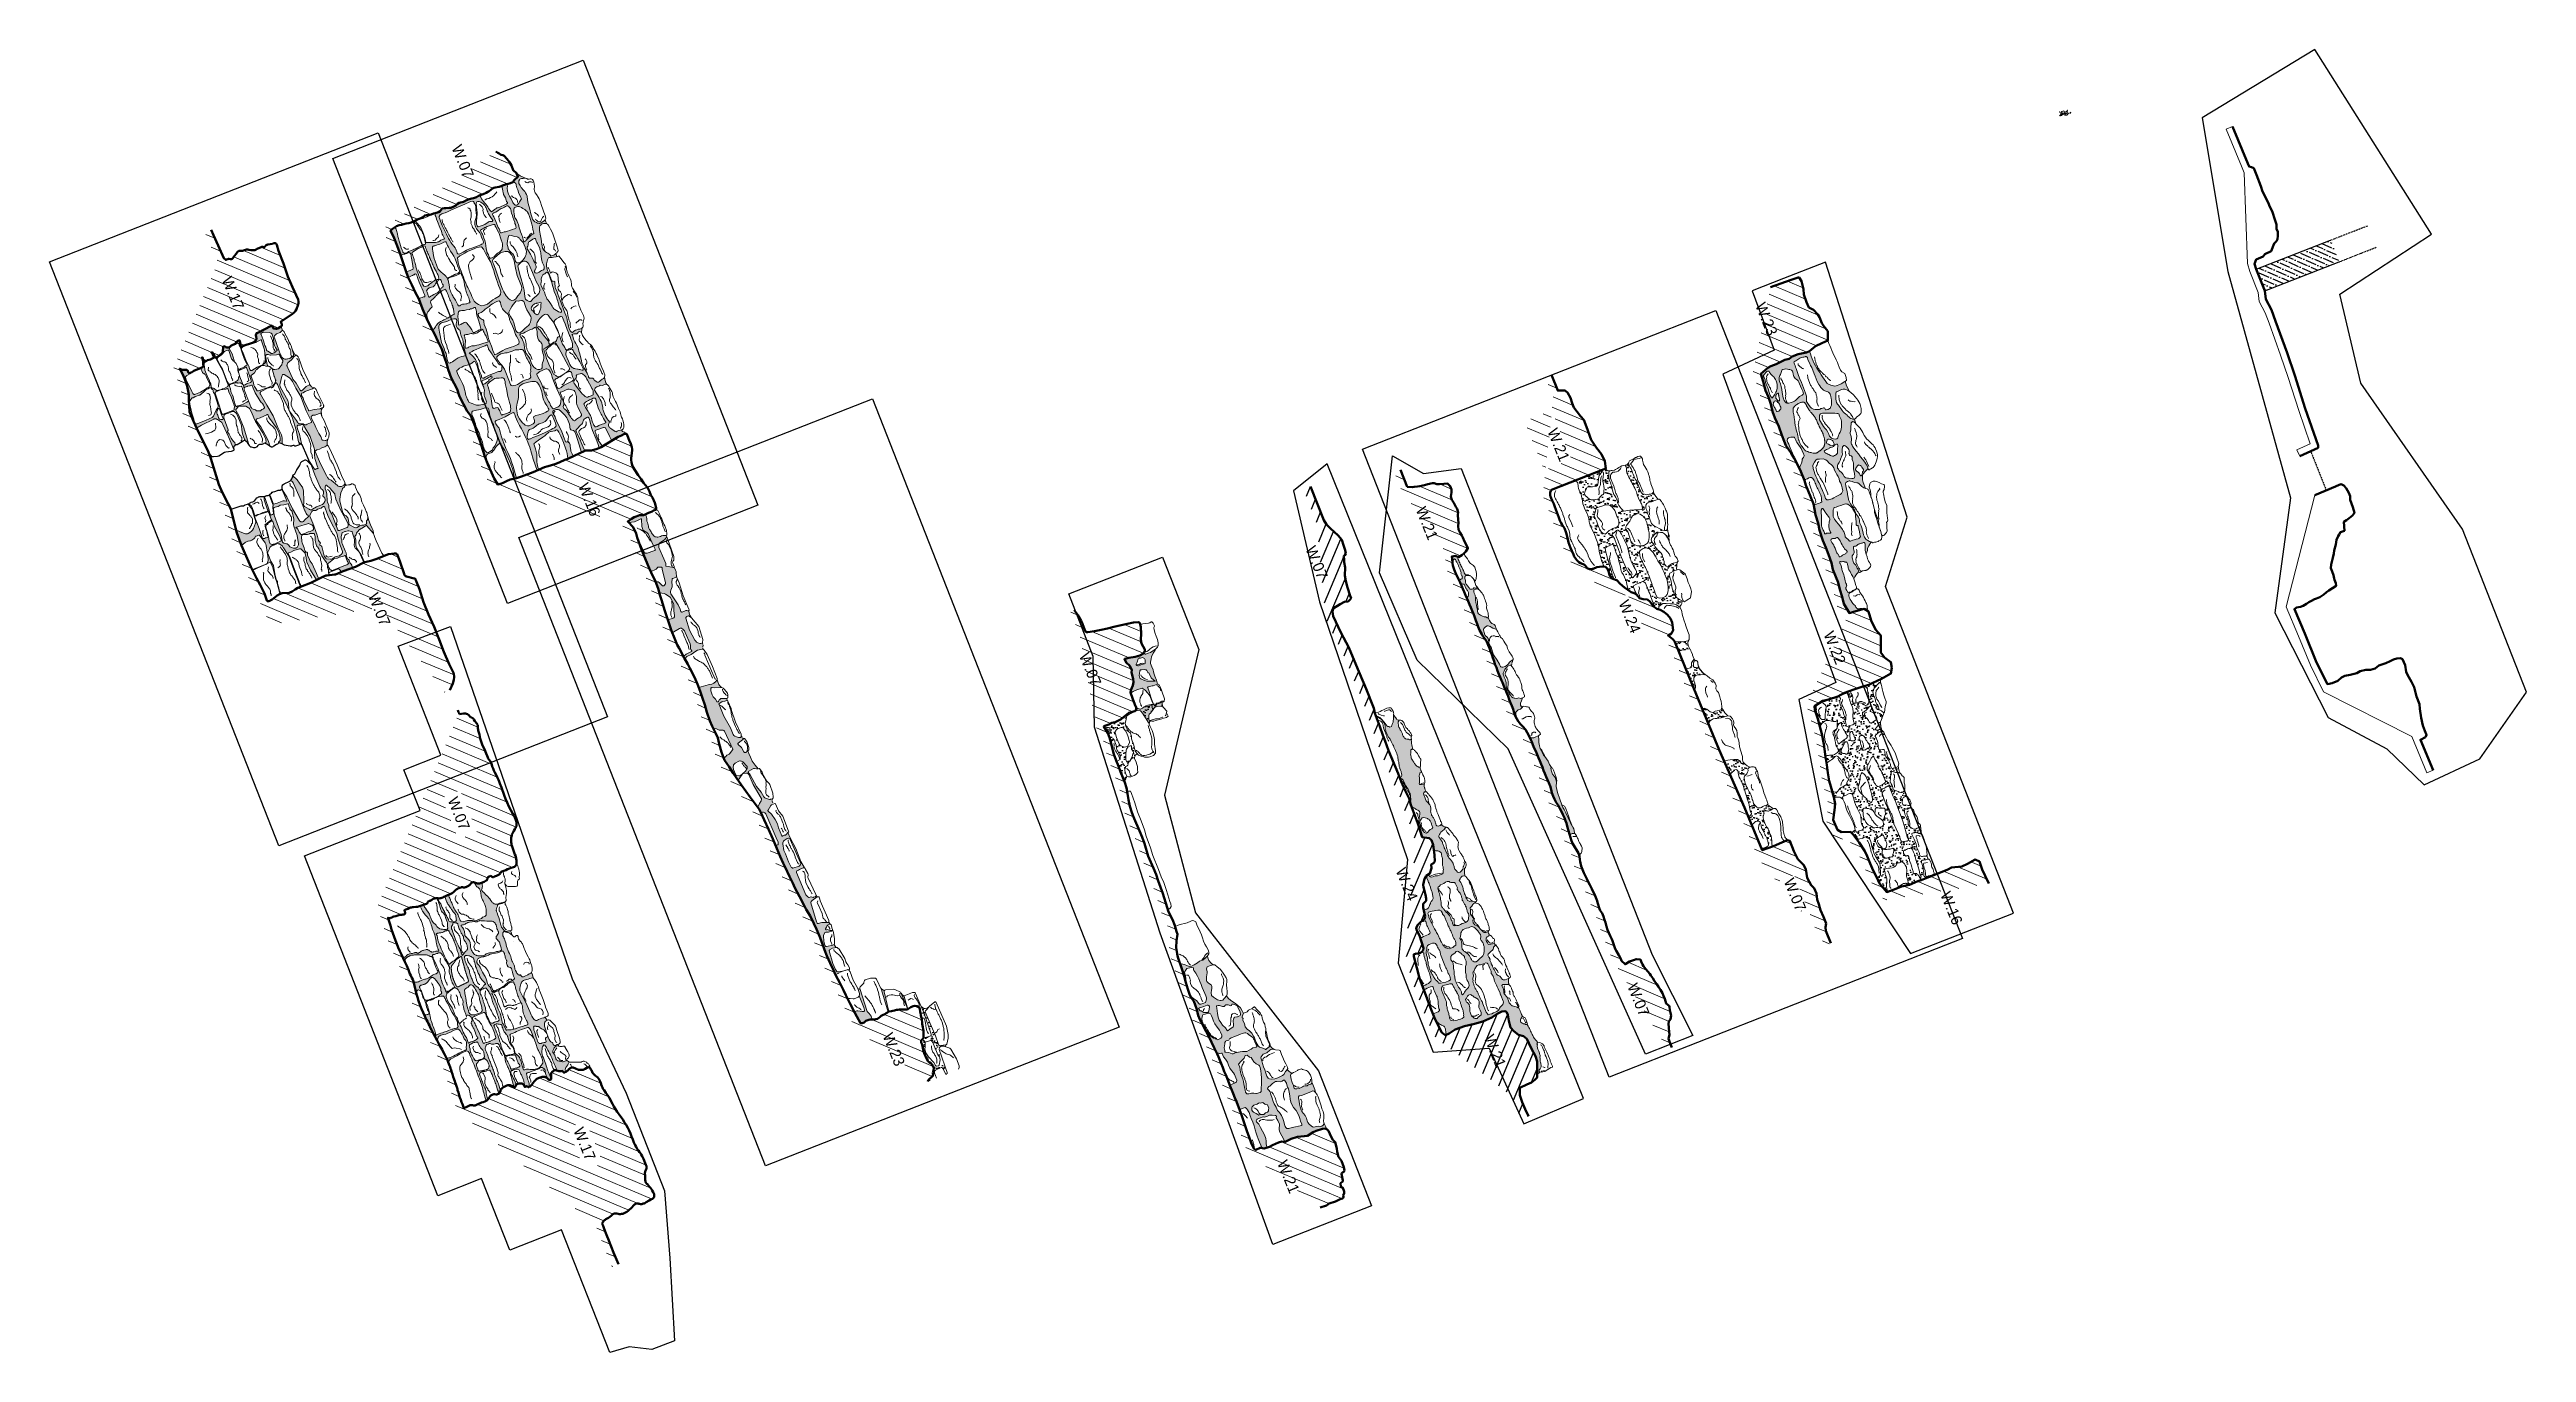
# Model space of a CAD drawing. Header units: millimetres. Extents: x -3113 to 15022, y -19591 to 4665.
# Drawn here: x -3113 to 15022, y -19591 to -10047 of the extents above; entities that cross this region are included whole.
import ezdxf

# ---------------------------------------------------------------- set-up
doc = ezdxf.new("R2010")
doc.units = ezdxf.units.MM
doc.header["$XCLIPFRAME"] = 2
for name, pattern in [('AI-Linetype-4', [19.755556, 2.822222, -4.233333, 8.466667, -4.233333]), ('DASHED', [19.05, 12.7, -6.35]), ('DOTDASH', [1.3, 0.8, -0.2, 0.1, -0.2])]:
    doc.linetypes.add(name, pattern=pattern)
for name, color, linetype, lineweight in [('0A-anno', 6, 'Continuous', 13), ('0A-cutline', 7, 'Continuous', 50), ('0A-detail', 7, 'Continuous', 18), ('0A-detail-below_in', 7, 'DASHED', 13), ('0A-detail-detail', 7, 'Continuous', 13), ('0A-detail_incutline', 7, 'DASHED', 25), ('0A-hatch', 7, 'Continuous', 25), ('0T-hatch', 7, 'Continuous', 9)]:
    doc.layers.add(name, color=color, linetype=linetype, lineweight=lineweight)
for name, color, linetype in [('AS_HACHURES', 7, 'Continuous'), ('HACHURES', 7, 'Continuous'), ('LINE', 7, 'Continuous')]:
    doc.layers.add(name, color=color, linetype=linetype)
doc.styles.add('Annotative', font='Akzidenz-grotesk-roman.ttf')
doc.styles.get("Standard").update_dxf_attribs({"font": 'Akzidenz-grotesk-roman.ttf'})
picture_1 = doc.add_image_def('image2.png', size_in_pixel=(1920, 1080))
picture_2 = doc.add_image_def('image3.png', size_in_pixel=(1920, 1080))
picture_3 = doc.add_image_def('image4.png', size_in_pixel=(1920, 1080))
picture_4 = doc.add_image_def('image5.png', size_in_pixel=(1920, 1080))
picture_5 = doc.add_image_def('image6.png', size_in_pixel=(1920, 1080))
picture_6 = doc.add_image_def('image7.png', size_in_pixel=(1920, 1080))
picture_7 = doc.add_image_def('image8.png', size_in_pixel=(1920, 1080))
picture_8 = doc.add_image_def('image9.png', size_in_pixel=(1920, 1080))
picture_9 = doc.add_image_def('image10.png', size_in_pixel=(1920, 1080))
picture_10 = doc.add_image_def('image11.png', size_in_pixel=(1920, 1080))
pattern_1 = [(59.0944, (6524.294, -9249.17), (-19.4998, 44.91738), [0, -38.608, 0, -43.18, 0, -41.275]), (29.0944, (6524.294, -9249.17), (15.4156, 83.19527), [0, -20.828, 0, -34.798, 0, -13.335]), (349.0944, (6495.245, -9260.67), (73.49455, 29.24485), [0, -12.7, 0, -45.72, 0, -59.69]), (339.0944, (6495.245, -9260.67), (62.79185, 48.8297), [0, -6.35, 0, -29.972, 0, -34.29])]
pattern_2 = [(329.0944, (5632.22, -17139.207), (44.91738, 19.4998), [0, -38.608, 0, -43.18, 0, -41.275]), (299.0944, (5632.22, -17139.21), (83.1953, -15.4156), [0, -20.828, 0, -34.798, 0, -13.335]), (259.0944, (5620.72, -17110.158), (29.24485, -73.49455), [0, -12.7, 0, -45.72, 0, -59.69]), (249.0944, (5620.72, -17110.16), (48.8297, -62.79185), [0, -6.35, 0, -29.972, 0, -34.29])]
pattern_3 = [(149.0944, (-650.828, -15187.23), (-44.91738, -19.4998), [0, -38.608, 0, -43.18, 0, -41.275]), (119.0944, (-650.83, -15187.23), (-83.1953, 15.4156), [0, -20.828, 0, -34.798, 0, -13.335]), (79.0944, (-639.33, -15216.28), (-29.24485, 73.49455), [0, -12.7, 0, -45.72, 0, -59.69]), (69.0944, (-639.33, -15216.28), (-48.8297, 62.7919), [0, -6.35, 0, -29.972, 0, -34.29])]
pattern_4 = [(239.0944, (100.386, -16969.925), (19.4998, -44.91738), [0, -38.608, 0, -43.18, 0, -41.275]), (209.0944, (100.386, -16969.925), (-15.4156, -83.1953), [0, -20.828, 0, -34.798, 0, -13.335]), (169.0944, (129.435, -16958.427), (-73.49455, -29.24485), [0, -12.7, 0, -45.72, 0, -59.69]), (159.0944, (129.435, -16958.43), (-62.79185, -48.8297), [0, -6.35, 0, -29.972, 0, -34.29])]
pattern_5 = [(337.0514, (1306.61, -963.68), (27.57044, 65.1143), [])]

msp = doc.modelspace()

# ---------------------------------------------------------------- texts
at = {"layer": '0A-anno', "char_height": 80, "width": 857188.76, "attachment_point": 1, "rotation": 292.0514, "style": 'Annotative'}
for s, insert in [('W.07', (-97, -10736)), ('W.17', (-1779, -11701)), ('W.23', (9448, -11891)), ('W.21', (7926, -12812)), ('W.16', (830, -13213)), ('W.21', (6962, -13387)), ('W.07', (6155, -13674)), ('W.07', (-708, -14018)), ('W.24', (8447, -14070)), ('W.22', (9948, -14299)), ('W.07', (4497, -14456)), ('W.07', (-126, -15513)), ('W.24', (6815, -16031)), ('W.07', (9657, -16108)), ('W.16', (10803, -16206)), ('W.07', (8511, -16878)), ('W.23', (3059, -17241)), ('W.21', (7461, -17253)), ('W.17', (795, -17933)), ('W.21', (5948, -18173))]:
    msp.add_mtext(s, dxfattribs=dict(at, insert=insert))

# ---------------------------------------------------------------- blocks, each defined once
blk = doc.blocks.new('T7')
blk.add_line((0, 0), (0, 1))
at = {"linetype": 'Continuous'}
blk.add_solid([(0.1, 0), (0, 0), (0, 0.6)], dxfattribs=at)
blk = doc.blocks.new('T8')
blk.add_line((0, 0), (0, 1))
at = {"linetype": 'Continuous'}
blk.add_solid([(0.1, 0), (-0.1, 0), (0, 0.6)], dxfattribs=at)
blk = doc.blocks.new('T9')
blk.add_line((0, 0), (0, 1))
at = {"linetype": 'Continuous'}
blk.add_solid([(0.1, 0), (-0.1, 0), (0, 0.6)], dxfattribs=at)
blk = doc.blocks.new('T6')
blk.add_line((0, 0), (0, 1))
at = {"linetype": 'Continuous'}
blk.add_solid([(0, 0), (0, 0), (0, 0.6)], dxfattribs=at)
blk = doc.blocks.new('T0')
blk.add_line((0, 0), (0, 1))
at = {"linetype": 'Continuous'}
blk.add_solid([(0.1, 0), (-0.1, 0), (0, 0.5)], dxfattribs=at)
blk = doc.blocks.new('T5')
blk.add_line((0, 0), (1, 0))
at = {"linetype": 'Continuous'}
blk.add_solid([(0, 0), (0, 0), (0.6, 0)], dxfattribs=at)
blk = doc.blocks.new('t10')
at = {"rotation": 270}
blk.add_blockref('T0', (0, 0), dxfattribs=at)
blk = doc.blocks.new('hach2004a')
at = {"layer": 'LINE', "linetype": 'DOTDASH'}
for points in [[(175, 90), (164, 87)], [(175, 90), (178, 91)]]:
    blk.add_lwpolyline(points, dxfattribs=at)
at = {"layer": 'LINE'}
blk.add_lwpolyline([(186, 91), (183, 91), (178, 91), (177, 92)], dxfattribs=at)
for name, p in [('T0', (168, 109)), ('T5', (169, 109)), ('T6', (170, 109)), ('T7', (171, 109)), ('T8', (172, 109)), ('T9', (173, 109))]:
    blk.add_blockref(name, p)
at = {"rotation": 270}
for name, p in [('T0', (175, 106)), ('T5', (175, 105)), ('T6', (175, 104)), ('T7', (175, 103)), ('T9', (175, 101)), ('T8', (175, 102))]:
    blk.add_blockref(name, p, dxfattribs=at)
for name, p, xscale, yscale, zscale, rotation in [('t10', (180, 108), 3.592303795931853, 3.592303795931853, 3.592303795931853, 325.1870938919219), ('t10', (182, 109), 2.917430118291665, 2.917430118291665, 2.917430118291665, 294.483038661456), ('t10', (184, 109), 2.820933119310184, 2.820933119310184, 2.820933119310184, 276.7127047201029), ('t10', (185, 109), 2.662127638036194, 2.662127638036194, 2.662127638036194, 262.0894676144769), ('t10', (186, 109), 2.642619708569804, 2.642619708569804, 2.642619708569804, 247.1575067720299), ('T0', (198, 88), 3.735768488021948, 3.735768488021948, 3.735768488021948, 349.5390748359407), ('T0', (201, 84), 5.029488453753664, 5.029488453753664, 5.029488453753664, 40.27112217073048), ('T0', (204, 84), 4.847453225396348, 4.847453225396348, 4.847453225396348, 28.53387441735278)]:
    blk.add_blockref(name, p, dxfattribs=dict(xscale=xscale, yscale=yscale, zscale=zscale, rotation=rotation))
at = {"layer": 'AS_HACHURES'}
for name, p, xscale, yscale, zscale, rotation in [('T8', (193, 84), 3.151158594861259, 3.151158594861259, 3.151158594861259, 321.0991773976563), ('T8', (194, 84), 2.930029319083693, 2.930029319083693, 2.930029319083693, 318.884472580876), ('T9', (194, 83), 3.020657954857368, 3.020657954857368, 3.020657954857368, 313.4995503973851), ('T8', (194, 83), 3.41661078795817, 3.41661078795817, 3.41661078795817, 306.5573671390791), ('T9', (195, 75), 1.198339249052288, 1.198339249052288, 1.198339249052288, 118.5962045137715), ('T8', (195, 82), 3.462272974766491, 3.462272974766491, 3.462272974766491, 302.6255125482241), ('T8', (195, 82), 3.650378348485309, 3.650378348485309, 3.650378348485309, 301.1032208200494), ('T8', (195, 81), 3.715283426212618, 3.715283426212618, 3.715283426212618, 305.044032836463), ('T9', (196, 74), 1.518695996936283, 1.518695996936283, 1.518695996936283, 126.2769135703413), ('T9', (196, 106), 1.736986573459937, 1.736986573459937, 1.736986573459937, 356.8432288943025), ('T9', (196, 80), 3.631516552581634, 3.631516552581634, 3.631516552581634, 308.7166203504498), ('T9', (196, 80), 3.693087211725115, 3.693087211725115, 3.693087211725115, 315.3073423194978), ('T9', (198, 74), 2.07113381477355, 2.07113381477355, 2.07113381477355, 137.6032019052022), ('T9', (197, 105), 1.819331451989527, 1.819331451989527, 1.819331451989527, 352.2309404500717), ('T9', (197, 79), 3.611269571538223, 3.611269571538223, 3.611269571538223, 321.92512127107), ('T8', (198, 105), 1.776618330707009, 1.776618330707009, 1.776618330707009, 343.9587647378539), ('T7', (201, 95), 4.207971486482635, 4.207971486482635, 4.207971486482635, 37.30009823043194), ('T9', (198, 78), 3.46973173670473, 3.46973173670473, 3.46973173670473, 332.7706223316813), ('T9', (200, 73), 2.212033565182385, 2.212033565182385, 2.212033565182385, 145.1952759587935), ('T9', (199, 105), 1.598555279910912, 1.598555279910912, 1.598555279910912, 339.0154563510438), ('T9', (199, 78), 3.025816432483578, 3.025816432483578, 3.025816432483578, 339.9708899971453), ('T7', (201, 95), 3.38838281086969, 3.38838281086969, 3.38838281086969, 28.88080306951689), ('T9', (200, 78), 2.538956035401388, 2.538956035401388, 2.538956035401388, 346.4386420201054), ('T8', (202, 72), 2.59576462742127, 2.59576462742127, 2.59576462742127, 149.4383923561054), ('T9', (201, 78), 2.451000949379458, 2.451000949379458, 2.451000949379458, 356.389514505118), ('T8', (202, 96), 3.127453227009448, 3.127453227009448, 3.127453227009448, 4.187416366662431), ('T9', (202, 93), 2.191696925389039, 2.191696925389039, 2.191696925389039, 214.6264813066057), ('T9', (202, 77), 2.436169251449255, 2.436169251449255, 2.436169251449255, 2.338720211916986), ('T9', (203, 78), 2.548901467550719, 2.548901467550719, 2.548901467550719, 15.26341893021556), ('T7', (203, 96), 3.248650969546048, 3.248650969546048, 3.248650969546048, 350.7646878277399), ('T7', (204, 95), 4.453158036864612, 4.453158036864612, 4.453158036864612, 316.8077609308605), ('T8', (203, 93), 2.505801498201163, 2.505801498201163, 2.505801498201163, 228.0937947999845), ('T9', (205, 78), 2.858945956553948, 2.858945956553948, 2.858945956553948, 23.21047870613052), ('T9', (204, 78), 2.650068860938108, 2.650068860938108, 2.650068860938108, 23.46424591628871), ('T6', (204, 72), 3.458112400473752, 3.458112400473752, 3.458112400473752, 164.630075564552), ('T7', (204, 95), 5.506906783668818, 5.506906783668818, 5.506906783668818, 282.6123217552517), ('T7', (204, 94), 3.855242836808872, 3.855242836808872, 3.855242836808872, 251.1980744954694), ('T9', (206, 78), 2.931727023027556, 2.931727023027556, 2.931727023027556, 22.98085088547473), ('T8', (206, 79), 3.067526864273465, 3.067526864273465, 3.067526864273465, 21.38164338836991), ('T9', (207, 79), 3.101494850758814, 3.101494850758814, 3.101494850758814, 19.23006898797393), ('T6', (207, 72), 4.044115837773421, 4.044115837773421, 4.044115837773421, 175.3199046131296), ('T8', (209, 79), 3.024443115257886, 3.024443115257886, 3.024443115257886, 19.1893653784865), ('T8', (210, 80), 3.019580856032845, 3.019580856032845, 3.019580856032845, 16.93681171822511), ('T6', (209, 73), 4.621723969385019, 4.621723969385019, 4.621723969385019, 194.7052431950388), ('T8', (211, 80), 3.177428690278751, 3.177428690278751, 3.177428690278751, 18.44477910636706), ('T7', (213, 80), 3.746262491311958, 3.746262491311958, 3.746262491311958, 18.44463341794996), ('T6', (211, 73), 5.015151161482485, 5.015151161482485, 5.015151161482485, 201.8905429411344), ('T7', (216, 98), 2.955364803713064, 2.955364803713064, 2.955364803713064, 117.593142678658), ('T7', (216, 97), 2.819513268059648, 2.819513268059648, 2.819513268059648, 107.3447477197439), ('T7', (216, 96), 2.713484069285456, 2.713484069285456, 2.713484069285456, 106.9817838384852), ('T8', (214, 81), 3.034490943353779, 3.034490943353779, 3.034490943353779, 18.20884268060937), ('T7', (213, 74), 4.028745199351218, 4.028745199351218, 4.028745199351218, 211.2462690798189), ('T7', (217, 95), 2.805568126125308, 2.805568126125308, 2.805568126125308, 106.4083605990022), ('T7', (217, 94), 2.503141074675038, 2.503141074675038, 2.503141074675038, 111.3818595178324), ('T9', (217, 93), 2.107364464908646, 2.107364464908646, 2.107364464908646, 113.8121087141622), ('T8', (216, 81), 2.791313319192941, 2.791313319192941, 2.791313319192941, 25.12764632968188), ('T7', (215, 75), 2.805462326533701, 2.805462326533701, 2.805462326533701, 213.289997130717), ('T0', (217, 92), 1.996479401702131, 1.996479401702131, 1.996479401702131, 129.2094991488266), ('T7', (217, 82), 2.548925022921519, 2.548925022921519, 2.548925022921519, 27.91060830617641), ('T7', (219, 83), 2.696859080411555, 2.696859080411555, 2.696859080411555, 37.02645166070518), ('T7', (217, 76), 1.90079609066303, 1.90079609066303, 1.90079609066303, 214.0118959348143), ('T7', (220, 84), 2.858668243277965, 2.858668243277965, 2.858668243277965, 44.07696875156672), ('T7', (218, 76), 1.78707470405745, 1.78707470405745, 1.78707470405745, 208.155490436368), ('T6', (221, 85), 2.949968901189444, 2.949968901189444, 2.949968901189444, 43.93550918226065), ('T9', (220, 77), 1.759535130543037, 1.759535130543037, 1.759535130543037, 215.6920207621471), ('T9', (221, 78), 1.689521741419541, 1.689521741419541, 1.689521741419541, 220.6177844789607), ('T0', (223, 97), 1.159278487174774, 1.159278487174774, 1.159278487174774, 236.3253454426491), ('T9', (223, 80), 1.66622621982934, 1.66622621982934, 1.66622621982934, 229.8602585747203), ('T9', (222, 79), 1.373838950374908, 1.373838950374908, 1.373838950374908, 223.9351292111334), ('T0', (223, 98), 1.417501280967886, 1.417501280967886, 1.417501280967886, 238.6574253613514), ('T0', (224, 98), 1.227444912450887, 1.227444912450887, 1.227444912450887, 236.3250062306031), ('T0', (224, 99), 1.135787421567571, 1.135787421567571, 1.135787421567571, 222.94639249048), ('T0', (225, 100), 0.9846298344642536, 0.9846298344642536, 0.9846298344642536, 225.015997500006), ('T0', (225, 100), 0.9042657382163796, 0.9042657382163796, 0.9042657382163796, 228.4841409471859), ('T0', (227, 97), 1.430244322693324, 1.430244322693324, 1.430244322693324, 65.86666708748754), ('T0', (226, 96), 1.306374960809859, 1.306374960809859, 1.306374960809859, 55.77756098096626), ('T0', (227, 96), 1.397323070488748, 1.397323070488748, 1.397323070488748, 60.42227114633346), ('T0', (226, 96), 1.11298961808183, 1.11298961808183, 1.11298961808183, 52.68221056883338), ('T9', (227, 98), 1.404632155428428, 1.404632155428428, 1.404632155428428, 63.81274755338716), ('T9', (227, 98), 1.290658315731722, 1.290658315731722, 1.290658315731722, 71.01364250201708), ('T9', (228, 99), 1.12955909731502, 1.12955909731502, 1.12955909731502, 67.07953587740808), ('T6', (233, 78), 4.940392431984847, 4.940392431984847, 4.940392431984847, 214.8398175868694), ('T6', (234, 79), 5.227071362656449, 5.227071362656449, 5.227071362656449, 212.9678354797687), ('T6', (235, 79), 5.261742499632299, 5.261742499632299, 5.261742499632299, 211.3076349267466), ('T6', (236, 80), 5.197798128953512, 5.197798128953512, 5.197798128953512, 208.6435891560876), ('T6', (237, 80), 5.125557885191577, 5.125557885191577, 5.125557885191577, 206.0270925199976), ('T6', (238, 80), 5.007438071839153, 5.007438071839153, 5.007438071839153, 207.2550951260095), ('T7', (239, 81), 4.860739439166041, 4.860739439166041, 4.860739439166041, 205.0027882389088), ('T7', (240, 81), 4.81116407611993, 4.81116407611993, 4.81116407611993, 204.7876519310717)]:
    blk.add_blockref(name, p, dxfattribs=dict(at, xscale=xscale, yscale=yscale, zscale=zscale, rotation=rotation))
at = {"layer": 'HACHURES', "linetype": 'DOTDASH'}
for name, p, xscale, yscale, zscale, rotation in [('T5', (161, 85), 3.744170966116711, 3.744170966116711, 3.744170966116711, 206.977501592505), ('T5', (162, 86), 3.58710146679895, 3.58710146679895, 3.58710146679895, 207.1905101689917), ('T5', (163, 86), 3.641292276963122, 3.641292276963122, 3.641292276963122, 207.8045869770244), ('T5', (163, 86), 3.390209103591893, 3.390209103591893, 3.390209103591893, 207.2311311629476), ('T5', (164, 87), 3.289536242336667, 3.289536242336667, 3.289536242336667, 200.8629057462429), ('T5', (165, 87), 3.101815037383425, 3.101815037383425, 3.101815037383425, 199.2825034180348), ('T5', (166, 87), 2.906967373892771, 2.906967373892771, 2.906967373892771, 198.818514156263), ('T5', (166, 83), 1.695225436059832, 1.695225436059832, 1.695225436059832, 210.1849239699363), ('T5', (165, 83), 1.593865045130653, 1.593865045130653, 1.593865045130653, 217.4252025725985), ('T5', (169, 88), 4.770329028274087, 4.770329028274087, 4.770329028274087, 210.7394384991956), ('T5', (169, 87), 4.185366364837709, 4.185366364837709, 4.185366364837709, 208.8792273606446), ('T5', (168, 86), 3.694166302151376, 3.694166302151376, 3.694166302151376, 206.4477540425653), ('T5', (167, 87), 2.296796314393903, 2.296796314393903, 2.296796314393903, 197.0701628382099), ('T0', (165, 87), 0.2427633831799957, 0.2427633831799957, 0.2427633831799957, 225.098278193454), ('T0', (165, 87), 0.4462346895752941, 0.4462346895752941, 0.4462346895752941, 219.8210337217332), ('T5', (168, 85), 2.486869735188061, 2.486869735188061, 2.486869735188061, 207.3316665073457), ('T5', (167, 84), 2.000969109256614, 2.000969109256614, 2.000969109256614, 201.5070647286428), ('T5', (167, 84), 1.723442772071112, 1.723442772071112, 1.723442772071112, 199.4544092719921), ('T5', (166, 83), 1.613909732184865, 1.613909732184865, 1.613909732184865, 204.6924861955032), ('T5', (170, 88), 4.740568669395105, 4.740568669395105, 4.740568669395105, 207.6441669421257), ('T0', (166, 88), 0.9323847587232308, 0.9323847587232308, 0.9323847587232308, 220.0527561483968), ('T0', (166, 88), 0.6258887570958266, 0.6258887570958266, 0.6258887570958266, 223.1471052780775), ('T5', (168, 87), 1.37136230721841, 1.37136230721841, 1.37136230721841, 196.131361146097), ('T5', (168, 85), 2.730600627029905, 2.730600627029905, 2.730600627029905, 208.6113534419407), ('T5', (171, 89), 4.489216504003175, 4.489216504003175, 4.489216504003175, 202.1293893157825), ('T0', (167, 89), 1.455138446541363, 1.455138446541363, 1.455138446541363, 221.8638953092392), ('T0', (167, 88), 1.213571688698589, 1.213571688698589, 1.213571688698589, 221.1865376892143), ('T0', (167, 82), 0.5039572300294421, 0.5039572300294421, 0.5039572300294421, 205.2850949050009), ('T0', (168, 82), 0.5418728701949707, 0.5418728701949707, 0.5418728701949707, 200.5837968779037), ('T0', (169, 95), 0.5604353431422867, 0.5604353431422867, 0.5604353431422867, 129.6132576980828), ('T0', (169, 90), 1.210664498315356, 1.210664498315356, 1.210664498315356, 214.4777921784326), ('T5', (172, 89), 4.149815897950977, 4.149815897950977, 4.149815897950977, 202.8012417106267), ('T0', (168, 89), 1.386893337973648, 1.386893337973648, 1.386893337973648, 216.6362767946406), ('T0', (168, 82), 0.661588056945022, 0.661588056945022, 0.661588056945022, 200.1240879980524), ('T0', (169, 82), 0.7227056328775174, 0.7227056328775174, 0.7227056328775174, 195.2841747661305), ('T0', (169, 95), 0.5200546989947942, 0.5200546989947942, 0.5200546989947942, 126.9406419183573), ('T0', (170, 94), 0.7740541865097813, 0.7740541865097813, 0.7740541865097813, 130.4710817188327), ('T0', (170, 94), 0.6581697499095052, 0.6581697499095052, 0.6581697499095052, 125.3399431045366), ('T5', (172, 92), 2.87689045973709, 2.87689045973709, 2.87689045973709, 202.7415333470189), ('T5', (171, 91), 1.951796052853532, 1.951796052853532, 1.951796052853532, 195.2501227860984), ('T0', (169, 90), 1.345334786141659, 1.345334786141659, 1.345334786141659, 211.9818244192877), ('T0', (169, 82), 0.8183979911819099, 0.8183979911819099, 0.8183979911819099, 196.2389091323369), ('T0', (170, 83), 0.8818687394642079, 0.8818687394642079, 0.8818687394642079, 198.4834583541209), ('T0', (170, 93), 0.8209237764034579, 0.8209237764034579, 0.8209237764034579, 135.7564031505684), ('T0', (171, 93), 0.8461329843830401, 0.8461329843830401, 0.8461329843830401, 134.1218993905853), ('T5', (173, 92), 3.116936703707576, 3.116936703707576, 3.116936703707576, 203.7559870759377), ('T0', (170, 91), 0.9022361460047322, 0.9022361460047322, 0.9022361460047322, 214.6816769704226), ('T0', (170, 91), 1.479868432647958, 1.479868432647958, 1.479868432647958, 214.0034175640646), ('T5', (173, 89), 3.460146715336479, 3.460146715336479, 3.460146715336479, 201.6516460744967), ('T0', (170, 83), 0.9260262800682421, 0.9260262800682421, 0.9260262800682421, 196.6914960675197), ('T0', (171, 81), 0.8440492766830121, 0.8440492766830121, 0.8440492766830121, 20.68444132625052), ('T5', (174, 93), 3.390162166980704, 3.390162166980704, 3.390162166980704, 216.1085676321095), ('T0', (171, 93), 1.260572639588487, 1.260572639588487, 1.260572639588487, 192.6987576593428), ('T0', (171, 93), 0.8967640188296103, 0.8967640188296103, 0.8967640188296103, 169.9902438831186), ('T0', (171, 91), 0.6571571768738216, 0.6571571768738216, 0.6571571768738216, 214.384282865796), ('T5', (174, 89), 2.859225867777471, 2.859225867777471, 2.859225867777471, 199.854914002673), ('T0', (171, 83), 0.9377606679052084, 0.9377606679052084, 0.9377606679052084, 198.9364366349403), ('T0', (171, 83), 0.8697917249538347, 0.8697917249538347, 0.8697917249538347, 201.352260200251), ('T0', (171, 81), 0.8385085202979793, 0.8385085202979793, 0.8385085202979793, 14.69994329763669), ('T0', (172, 81), 0.9172112556660617, 0.9172112556660617, 0.9172112556660617, 17.58482133264186), ('T5', (175, 93), 3.37264284151968, 3.37264284151968, 3.37264284151968, 222.6181168654745), ('T0', (173, 93), 1.060748918275026, 1.060748918275026, 1.060748918275026, 205.045744764139), ('T0', (172, 93), 1.112944329990984, 1.112944329990984, 1.112944329990984, 202.8946331187799), ('T0', (172, 93), 1.158683715259109, 1.158683715259109, 1.158683715259109, 197.6507977113507), ('T5', (175, 89), 2.711824310262011, 2.711824310262011, 2.711824310262011, 196.0209264736282), ('T0', (172, 84), 0.9033850519421132, 0.9033850519421132, 0.9033850519421132, 202.206698019854), ('T0', (172, 84), 1.029918509524528, 1.029918509524528, 1.029918509524528, 213.2107721115224), ('T0', (172, 81), 0.8791022086560208, 0.8791022086560208, 0.8791022086560208, 22.85428602493853), ('T0', (173, 82), 0.8431384447966818, 0.8431384447966818, 0.8431384447966818, 20.7078124369158), ('T0', (173, 94), 0.9593378406354712, 0.9593378406354712, 0.9593378406354712, 205.6756507789244), ('T0', (173, 94), 1.002898650014561, 1.002898650014561, 1.002898650014561, 206.6001461192404), ('T5', (176, 90), 3.272145656993092, 3.272145656993092, 3.272145656993092, 195.0091499704009), ('T5', (175, 89), 2.893926590136715, 2.893926590136715, 2.893926590136715, 199.9974952952815), ('T0', (173, 85), 1.130278169844192, 1.130278169844192, 1.130278169844192, 210.8118968720488), ('T0', (173, 84), 1.099695264588741, 1.099695264588741, 1.099695264588741, 212.8345680278929), ('T0', (173, 82), 0.8632084328251206, 0.8632084328251206, 0.8632084328251206, 20.20505360772542), ('T0', (174, 82), 0.7815150307600899, 0.7815150307600899, 0.7815150307600899, 25.90540622462289), ('T5', (177, 90), 3.556351448034783, 3.556351448034783, 3.556351448034783, 183.4300693003895), ('T0', (174, 86), 1.415577098048525, 1.415577098048525, 1.415577098048525, 209.1281286874754), ('T0', (174, 85), 1.114753225548256, 1.114753225548256, 1.114753225548256, 209.4465557554028), ('T0', (174, 82), 0.8791022086560208, 0.8791022086560208, 0.8791022086560208, 22.85428602493853), ('T0', (175, 83), 0.7833578155534388, 0.7833578155534388, 0.7833578155534388, 22.37004506882186), ('T0', (175, 86), 1.484319466047746, 1.484319466047746, 1.484319466047746, 210.390624936357), ('T0', (175, 86), 1.684391965724441, 1.684391965724441, 1.684391965724441, 211.1832742773888), ('T0', (175, 83), 0.9705268494864115, 0.9705268494864115, 0.9705268494864115, 19.43167524841212), ('T0', (176, 87), 1.179272988702448, 1.179272988702448, 1.179272988702448, 202.1230668651458), ('T0', (176, 83), 1.179081178866946, 1.179081178866946, 1.179081178866946, 18.40945416777032), ('T0', (177, 83), 1.292198755845183, 1.292198755845183, 1.292198755845183, 19.11173462565983), ('T5', (178, 92), 0.7453503249720171, 0.7453503249720171, 0.7453503249720171, 182.0925626227702), ('T5', (178, 92), 0.7264364760822288, 0.7264364760822288, 0.7264364760822288, 194.5979746644896), ('T0', (177, 87), 0.8249880154856178, 0.8249880154856178, 0.8249880154856178, 193.1749702716652), ('T0', (177, 87), 1.016888724081799, 1.016888724081799, 1.016888724081799, 187.6903074998383), ('T0', (177, 83), 1.355856289372878, 1.355856289372878, 1.355856289372878, 12.97050426825423), ('T5', (179, 92), 0.8431933886022306, 0.8431933886022306, 0.8431933886022306, 180), ('T5', (179, 92), 0.8004898142356207, 0.8004898142356207, 0.8004898142356207, 181.0626004763776), ('T5', (178, 91), 0.608823113265688, 0.608823113265688, 0.608823113265688, 178.2534257008241), ('T5', (178, 90), 0.7896000110087061, 0.7896000110087061, 0.7896000110087061, 182.7838453908107), ('T5', (179, 90), 1.315528263819346, 1.315528263819346, 1.315528263819346, 190.8403581736111), ('T0', (178, 89), 1.055267383468957, 1.055267383468957, 1.055267383468957, 241.689288878297), ('T5', (179, 90), 1.096724047448851, 1.096724047448851, 1.096724047448851, 182.8448111465251), ('T0', (178, 89), 1.632718440258884, 1.632718440258884, 1.632718440258884, 266.9918267218946), ('T0', (178, 88), 1.686060605425242, 1.686060605425242, 1.686060605425242, 284.7539249946235), ('T0', (178, 87), 1.715225848132808, 1.715225848132808, 1.715225848132808, 298.8866457486496), ('T0', (179, 87), 1.181087228099171, 1.181087228099171, 1.181087228099171, 308.1309193229492), ('T0', (178, 87), 0.5269483585291618, 0.5269483585291618, 0.5269483585291618, 209.075300746261), ('T0', (178, 87), 0.6048941515229423, 0.6048941515229423, 0.6048941515229423, 196.3930936161856), ('T0', (178, 83), 1.147873210381463, 1.147873210381463, 1.147873210381463, 8.490572829685378), ('T5', (180, 92), 1.040774615643941, 1.040774615643941, 1.040774615643941, 182.3842751824134), ('T5', (180, 92), 0.9838125921813771, 0.9838125921813771, 0.9838125921813771, 178.3427207448135), ('T5', (179, 92), 0.8431933886022306, 0.8431933886022306, 0.8431933886022306, 180), ('T5', (180, 90), 1.129621705224835, 1.129621705224835, 1.129621705224835, 190.1552069204338), ('T5', (180, 90), 0.8698453274317888, 0.8698453274317888, 0.8698453274317888, 186.2869530486121), ('T5', (181, 88), 1.393311683647956, 1.393311683647956, 1.393311683647956, 200.3135029909826), ('T5', (180, 88), 1.10128117579204, 1.10128117579204, 1.10128117579204, 201.4122032595372), ('T0', (179, 87), 0.4139227649564696, 0.4139227649564696, 0.4139227649564696, 218.2179348909766), ('T0', (179, 87), 0.5655103865950049, 0.5655103865950049, 0.5655103865950049, 315.0429794576137), ('T0', (179, 83), 1.019980460695084, 1.019980460695084, 1.019980460695084, 4.730753328312246), ('T0', (179, 83), 1.002515249510392, 1.002515249510392, 1.002515249510392, 355.1866376074192), ('T5', (182, 93), 1.306728508886216, 1.306728508886216, 1.306728508886216, 180.5966708803612), ('T5', (181, 92), 1.208652495371207, 1.208652495371207, 1.208652495371207, 181.3489199507424), ('T5', (181, 92), 1.084928859808477, 1.084928859808477, 1.084928859808477, 183.6610191746995), ('T5', (181, 90), 0.6461662493630258, 0.6461662493630258, 0.6461662493630258, 182.5237346188823), ('T5', (182, 88), 1.54116914420998, 1.54116914420998, 1.54116914420998, 192.0461132516048), ('T0', (180, 83), 0.8548650516059761, 0.8548650516059761, 0.8548650516059761, 352.2656318438532), ('T0', (181, 83), 0.9448953986875775, 0.9448953986875775, 0.9448953986875775, 351.1888017504064), ('T5', (183, 93), 1.678689804867926, 1.678689804867926, 1.678689804867926, 184.8191034997215), ('T5', (182, 93), 1.563867455041611, 1.563867455041611, 1.563867455041611, 184.1279735723347), ('T5', (182, 93), 1.420742814403566, 1.420742814403566, 1.420742814403566, 182.2955049198459), ('T5', (181, 90), 0.4840124061710457, 0.4840124061710457, 0.4840124061710457, 181.171610986954), ('T5', (182, 90), 0.3135199435637332, 0.3135199435637332, 0.3135199435637332, 180), ('T5', (182, 89), 1.654435508049872, 1.654435508049872, 1.654435508049872, 184.8899231273813), ('T0', (181, 83), 1.119369125696289, 1.119369125696289, 1.119369125696289, 351.1634200042899), ('T5', (184, 93), 2.248880259449567, 2.248880259449567, 2.248880259449567, 181.4184375476346), ('T5', (184, 93), 2.009844774108628, 2.009844774108628, 2.009844774108628, 179.1888531206548), ('T5', (183, 93), 1.729150679300116, 1.729150679300116, 1.729150679300116, 181.8449066622925), ('T5', (182, 90), 0.2473107629339211, 0.2473107629339211, 0.2473107629339211, 180), ('T5', (183, 89), 1.588170016450111, 1.588170016450111, 1.588170016450111, 179.2859084268354), ('T0', (182, 83), 1.30144267793344, 1.30144267793344, 1.30144267793344, 349.207246950458), ('T0', (182, 83), 1.408905999631977, 1.408905999631977, 1.408905999631977, 354.3563746384672), ('T5', (186, 94), 2.597731337167769, 2.597731337167769, 2.597731337167769, 185.65720178111), ('T5', (185, 94), 2.490556167234998, 2.490556167234998, 2.490556167234998, 182.2203766194799), ('T5', (184, 89), 1.266911972061724, 1.266911972061724, 1.266911972061724, 179.0488651302226), ('T0', (184, 83), 1.619331172838763, 1.619331172838763, 1.619331172838763, 9.143071138510296), ('T0', (183, 83), 1.462006332531838, 1.462006332531838, 1.462006332531838, 1.551577530382082), ('T5', (186, 94), 2.428949923755233, 2.428949923755233, 2.428949923755233, 190.3572304623907), ('T5', (185, 89), 1.054217372148951, 1.054217372148951, 1.054217372148951, 187.6877324464072), ('T0', (185, 83), 1.624540358862724, 1.624540358862724, 1.624540358862724, 16.22847563037265), ('T5', (187, 94), 2.017918939990572, 2.017918939990572, 2.017918939990572, 185.4878825070052), ('T5', (187, 94), 2.148646241937303, 2.148646241937303, 2.148646241937303, 189.5780530358017), ('T5', (186, 89), 0.8154163364963022, 0.8154163364963022, 0.8154163364963022, 195.7572981662597), ('T5', (185, 89), 0.8480418522935661, 0.8480418522935661, 0.8480418522935661, 193.7552939920838), ('T0', (185, 84), 1.49183159610316, 1.49183159610316, 1.49183159610316, 16.77257434648269), ('T5', (188, 94), 1.764796674463784, 1.764796674463784, 1.764796674463784, 183.5768203506719), ('T5', (187, 89), 0.7780475024510969, 0.7780475024510969, 0.7780475024510969, 189.9801817222816), ('T0', (187, 84), 1.709081593046386, 1.709081593046386, 1.709081593046386, 23.64068729015435), ('T0', (186, 84), 1.633400629346659, 1.633400629346659, 1.633400629346659, 18.9141794008356), ('T5', (188, 89), 0.7131691402983328, 0.7131691402983328, 0.7131691402983328, 198.4031346524515), ('T0', (188, 85), 1.556679876752072, 1.556679876752072, 1.556679876752072, 26.88354632907555)]:
    blk.add_blockref(name, p, dxfattribs=dict(at, xscale=xscale, yscale=yscale, zscale=zscale, rotation=rotation))
at = {"layer": 'HACHURES', "color": 2, "linetype": 'DOTDASH'}
for name, p, xscale, yscale, zscale, rotation in [('T5', (178, 91), 0.3677211422433857, 0.3677211422433857, 0.3677211422433857, 157.8997909160205), ('T5', (178, 91), 0.5313479117716734, 0.5313479117716734, 0.5313479117716734, 171.0123377650163), ('T5', (179, 91), 0.5918286160496156, 0.5918286160496156, 0.5918286160496156, 174.6569741176638), ('T5', (179, 91), 0.6265844602885386, 0.6265844602885386, 0.6265844602885386, 177.4690500325535), ('T5', (179, 91), 0.6539526461707226, 0.6539526461707226, 0.6539526461707226, 178.3769445225272), ('T5', (180, 91), 0.7367143320829677, 0.7367143320829677, 0.7367143320829677, 181.4406823172177), ('T5', (180, 91), 0.7878182634179849, 0.7878182634179849, 0.7878182634179849, 183.2946939257717), ('T0', (179, 89), 1.369187865328431, 1.369187865328431, 1.369187865328431, 205.8534982639794), ('T5', (180, 91), 0.8410643472455936, 0.8410643472455936, 0.8410643472455936, 181.2307442869913), ('T5', (181, 91), 0.8867818324553715, 0.8867818324553715, 0.8867818324553715, 182.3350548649912), ('T5', (181, 91), 0.922616308361506, 0.922616308361506, 0.922616308361506, 181.6759435011167), ('T0', (180, 89), 1.3760021161934, 1.3760021161934, 1.3760021161934, 200.8631396694822), ('T0', (180, 89), 1.335841502997141, 1.335841502997141, 1.335841502997141, 201.869437368806), ('T5', (182, 91), 0.9956039909430696, 0.9956039909430696, 0.9956039909430696, 182.6065432493985), ('T5', (182, 91), 1.051414186578368, 1.051414186578368, 1.051414186578368, 183.9408716978606), ('T0', (181, 90), 1.427267029799397, 1.427267029799397, 1.427267029799397, 189.6801985347736), ('T0', (181, 90), 1.310930714399652, 1.310930714399652, 1.310930714399652, 195.5827748046995), ('T5', (183, 91), 1.067273170963401, 1.067273170963401, 1.067273170963401, 181.4610160820338), ('T5', (183, 91), 1.137826940433028, 1.137826940433028, 1.137826940433028, 182.6839542824616), ('T5', (184, 91), 1.047706216318437, 1.047706216318437, 1.047706216318437, 180.4877158755519), ('T0', (182, 90), 1.576443911008932, 1.576443911008932, 1.576443911008932, 186.3978253825082), ('T5', (184, 91), 0.9502818047119465, 0.9502818047119465, 0.9502818047119465, 181.06169489062), ('T5', (184, 91), 0.8351723223366992, 0.8351723223366992, 0.8351723223366992, 181.8200842936438), ('T0', (183, 90), 1.58346207200758, 1.58346207200758, 1.58346207200758, 182.283479732958), ('T0', (183, 90), 1.553074169723309, 1.553074169723309, 1.553074169723309, 183.5620653338563), ('T5', (185, 91), 0.7104373768448891, 0.7104373768448891, 0.7104373768448891, 180.7008179015704), ('T5', (185, 91), 0.63929181516869, 0.63929181516869, 0.63929181516869, 180), ('T0', (184, 90), 1.759614191385743, 1.759614191385743, 1.759614191385743, 182.0950883825461), ('T0', (184, 90), 1.678597461839672, 1.678597461839672, 1.678597461839672, 180), ('T5', (185, 91), 0.5678201290823637, 0.5678201290823637, 0.5678201290823637, 181.9847741257347), ('T5', (185, 91), 0.4990036768973129, 0.4990036768973129, 0.4990036768973129, 181.1290921300541), ('T5', (186, 91), 0.4599560695286568, 0.4599560695286568, 0.4599560695286568, 181.2249595502812), ('T5', (186, 91), 0.6068466726553443, 0.6068466726553443, 0.6068466726553443, 181.8354848234184), ('T0', (185, 90), 1.662745265011416, 1.662745265011416, 1.662745265011416, 181.6627215340194), ('T0', (185, 90), 1.72817872345872, 1.72817872345872, 1.72817872345872, 182.6668660646257), ('T5', (187, 92), 1.144846831649994, 1.144846831649994, 1.144846831649994, 180.9842580770757), ('T5', (188, 92), 1.340278014751881, 1.340278014751881, 1.340278014751881, 180.8309517718394), ('T5', (186, 91), 0.7144345460000443, 0.7144345460000443, 0.7144345460000443, 181.577347663716), ('T5', (187, 91), 0.8511860181837537, 0.8511860181837537, 0.8511860181837537, 180.661896668652), ('T5', (187, 91), 0.9885348453698868, 0.9885348453698868, 0.9885348453698868, 181.7100104547364), ('T0', (187, 90), 1.471586339969387, 1.471586339969387, 1.471586339969387, 182.4571815008751), ('T0', (186, 90), 1.535842893886092, 1.535842893886092, 1.535842893886092, 182.4005087276669), ('T5', (188, 92), 1.409252357981976, 1.409252357981976, 1.409252357981976, 181.5900092331167), ('T0', (188, 90), 1.455010192710168, 1.455010192710168, 1.455010192710168, 181.266666730828), ('T0', (187, 90), 1.438461988796076, 1.438461988796076, 1.438461988796076, 181.2812410035934), ('T0', (188, 91), 1.53653625339554, 1.53653625339554, 1.53653625339554, 182.9535831522798)]:
    blk.add_blockref(name, p, dxfattribs=dict(at, xscale=xscale, yscale=yscale, zscale=zscale, rotation=rotation))
for s, p in [('t0', (168, 110)), ('t5', (169, 110)), ('t6', (170, 110)), ('t7', (171, 110)), ('t8', (172, 110)), ('t9', (173, 110)), ('t10', (176, 106)), ('t15', (176, 105)), ('t16', (176, 104)), ('t17', (176, 103)), ('t18', (176, 102)), ('t19', (176, 101))]:
    blk.add_text(s, height=0.2).set_placement(p)

# ---------------------------------------------------------------- hatches: boundary and pattern name
at = {"layer": '0A-hatch'}
h = msp.add_hatch(dxfattribs=at)
h.set_pattern_fill('AR-SAND', color=256, angle=180.1763)
h.set_pattern_definition([(149.0944, (-3148.424, -16168.29), (-44.91738, -19.4998), [0, -38.608, 0, -43.18, 0, -41.275]), (119.0944, (-3148.424, -16168.29), (-83.1953, 15.4156), [0, -20.828, 0, -34.798, 0, -13.335]), (79.0944, (-3136.926, -16197.34), (-29.24485, 73.49455), [0, -12.7, 0, -45.72, 0, -59.69]), (69.0944, (-3136.926, -16197.34), (-48.8297, 62.79185), [0, -6.35, 0, -29.972, 0, -34.29])])
h.paths.add_polyline_path([(-290, -11245), (-295, -11247), (-293, -11250), (-290, -11258), (-289, -11262), (-285, -11271), (-282, -11279), (-279, -11291), (-273, -11308), (-255, -11350), (-244, -11378), (-240, -11389), (-237, -11399), (-233, -11408), (-228, -11418), (-224, -11426), (-222, -11431), (-227, -11436), (-235, -11440), (-247, -11445), (-252, -11448), (-266, -11455), (-269, -11456), (-275, -11459), (-286, -11461), (-297, -11462), (-311, -11461), (-318, -11461), (-328, -11461), (-344, -11462), (-350, -11462), (-356, -11461), (-360, -11452), (-361, -11447), (-363, -11436), (-367, -11420), (-375, -11397), (-383, -11377), (-387, -11367), (-392, -11357), (-395, -11352), (-404, -11340), (-411, -11331), (-416, -11323), (-423, -11316), (-427, -11312), (-434, -11307), (-439, -11302), (-449, -11308), (-442, -11313), (-435, -11319), (-427, -11325), (-422, -11331), (-417, -11338), (-412, -11346), (-409, -11350), (-401, -11360), (-396, -11367), (-390, -11374), (-387, -11379), (-381, -11389), (-378, -11397), (-375, -11406), (-372, -11414), (-370, -11425), (-366, -11441), (-362, -11458), (-360, -11467), (-359, -11472), (-367, -11475), (-373, -11476), (-378, -11478), (-386, -11482), (-390, -11483), (-398, -11487), (-412, -11495), (-418, -11499), (-426, -11503), (-434, -11507), (-442, -11511), (-451, -11514), (-459, -11518), (-478, -11525), (-484, -11528), (-490, -11532), (-499, -11537), (-508, -11540), (-517, -11540), (-522, -11536), (-525, -11531), (-527, -11526), (-531, -11517), (-538, -11500), (-544, -11483), (-549, -11467), (-554, -11450), (-559, -11432), (-562, -11416), (-566, -11398), (-568, -11390), (-571, -11381), (-573, -11372), (-576, -11364), (-580, -11357), (-584, -11348), (-587, -11350), (-602, -11361), (-616, -11374), (-590, -11430), (-572, -11472), (-545, -11544), (-541, -11557), (-525, -11549), (-520, -11547), (-512, -11546), (-507, -11545), (-497, -11541), (-487, -11536), (-479, -11533), (-474, -11537), (-471, -11541), (-468, -11548), (-466, -11556), (-465, -11564), (-461, -11587), (-455, -11616), (-452, -11632), (-451, -11649), (-453, -11658), (-463, -11662), (-473, -11665), (-488, -11670), (-502, -11675), (-487, -11718), (-487, -11718), (-472, -11709), (-463, -11705), (-455, -11702), (-447, -11699), (-443, -11697), (-435, -11691), (-429, -11694), (-425, -11699), (-421, -11707), (-418, -11718), (-413, -11733), (-407, -11751), (-400, -11768), (-393, -11785), (-385, -11801), (-378, -11817), (-374, -11827), (-368, -11841), (-365, -11850), (-365, -11857), (-368, -11858), (-376, -11860), (-385, -11863), (-394, -11866), (-410, -11873), (-381, -11947), (-353, -12016), (-321, -12080), (-293, -12134), (-269, -12183), (-241, -12243), (-220, -12304), (-203, -12351), (-195, -12392), (-172, -12452), (-129, -12535), (-111, -12588), (-81, -12645), (-55, -12697), (-29, -12730), (4, -12808), (18, -12859), (38, -12912), (60, -12982), (74, -13029), (96, -13088), (122, -13145), (128, -13158), (121, -13139), (111, -13104), (105, -13089), (96, -13070), (89, -13053), (86, -13044), (85, -13035), (85, -13029), (86, -13022), (88, -13017), (94, -13011), (103, -13007), (120, -13001), (125, -12999), (134, -12990), (140, -12983), (145, -12975), (152, -12963), (160, -12953), (166, -12946), (172, -12940), (181, -12933), (185, -12931), (192, -12932), (195, -12941), (197, -12947), (201, -12954), (207, -12962), (220, -12984), (227, -13001), (235, -13018), (243, -13037), (264, -13085), (270, -13102), (274, -13111), (281, -13136), (285, -13154), (292, -13190), (307, -13186), (292, -13137), (282, -13102), (268, -13061), (261, -13044), (242, -13000), (228, -12970), (217, -12942), (201, -12899), (194, -12878), (186, -12847), (181, -12830), (178, -12822), (176, -12819), (164, -12803), (159, -12797), (154, -12790), (153, -12785), (151, -12776), (151, -12772), (157, -12766), (164, -12763), (180, -12757), (223, -12738), (252, -12722), (267, -12714), (276, -12708), (283, -12706), (288, -12710), (293, -12722), (299, -12738), (306, -12756), (313, -12772), (320, -12787), (328, -12801), (342, -12827), (359, -12859), (370, -12881), (384, -12911), (396, -12942), (403, -12961), (416, -13005), (429, -13047), (457, -13130), (470, -13125), (463, -13106), (457, -13081), (456, -13068), (456, -13049), (456, -13031), (455, -13011), (451, -12992), (446, -12973), (438, -12951), (435, -12944), (434, -12939), (438, -12931), (444, -12926), (451, -12922), (467, -12910), (498, -12888), (513, -12877), (521, -12870), (544, -12851), (554, -12846), (561, -12845), (586, -12841), (599, -12834), (607, -12836), (612, -12844), (615, -12851), (626, -12869), (631, -12879), (638, -12896), (649, -12926), (668, -12974), (672, -12988), (676, -13007), (681, -13046), (722, -13027), (713, -13008), (705, -12989), (703, -12981), (700, -12956), (698, -12944), (694, -12930), (688, -12922), (679, -12921), (675, -12922), (669, -12923), (665, -12920), (662, -12913), (654, -12894), (650, -12882), (642, -12860), (638, -12848), (623, -12816), (612, -12794), (600, -12768), (592, -12748), (588, -12737), (582, -12725), (577, -12716), (572, -12709), (571, -12704), (573, -12697), (579, -12691), (583, -12689), (589, -12687), (597, -12685), (607, -12683), (611, -12683), (618, -12687), (627, -12695), (632, -12700), (646, -12712), (659, -12726), (674, -12746), (679, -12754), (685, -12767), (690, -12779), (693, -12791), (696, -12809), (696, -12817), (698, -12823), (700, -12827), (705, -12832), (711, -12835), (723, -12839), (727, -12841), (732, -12846), (734, -12849), (741, -12866), (762, -12936), (781, -13000), (806, -12988), (794, -12960), (780, -12926), (771, -12906), (753, -12865), (746, -12850), (743, -12843), (741, -12838), (746, -12830), (759, -12816), (765, -12808), (773, -12801), (778, -12797), (785, -12791), (790, -12785), (792, -12777), (794, -12768), (796, -12762), (802, -12754), (809, -12749), (820, -12743), (826, -12741), (831, -12741), (835, -12745), (838, -12749), (841, -12757), (844, -12766), (853, -12807), (856, -12816), (863, -12839), (889, -12902), (901, -12933), (912, -12965), (927, -12959), (936, -12953), (934, -12951), (930, -12946), (926, -12940), (917, -12927), (909, -12915), (902, -12903), (897, -12895), (894, -12887), (892, -12882), (889, -12870), (886, -12858), (882, -12849), (881, -12844), (883, -12838), (888, -12836), (909, -12829), (944, -12816), (949, -12815), (958, -12819), (961, -12826), (969, -12843), (986, -12879), (1004, -12913), (1025, -12899), (1051, -12885), (1074, -12874), (1091, -12866), (1110, -12862), (1096, -12850), (1083, -12845), (1075, -12834), (1068, -12836), (1055, -12838), (1048, -12841), (1044, -12844), (1035, -12848), (1029, -12845), (1018, -12838), (1006, -12830), (995, -12822), (990, -12818), (986, -12813), (983, -12810), (979, -12799), (980, -12794), (982, -12787), (985, -12781), (986, -12774), (982, -12767), (978, -12763), (969, -12752), (962, -12740), (956, -12728), (950, -12715), (945, -12704), (940, -12689), (939, -12683), (937, -12673), (937, -12668), (934, -12649), (930, -12635), (925, -12622), (919, -12610), (912, -12597), (903, -12583), (889, -12563), (882, -12551), (879, -12546), (877, -12542), (879, -12532), (882, -12527), (888, -12522), (894, -12519), (908, -12513), (913, -12510), (918, -12507), (934, -12509), (940, -12507), (946, -12503), (950, -12501), (959, -12498), (963, -12499), (969, -12502), (960, -12488), (952, -12462), (950, -12446), (947, -12453), (943, -12457), (934, -12463), (919, -12475), (913, -12480), (906, -12484), (897, -12483), (889, -12479), (879, -12473), (875, -12469), (872, -12462), (869, -12459), (864, -12455), (854, -12454), (845, -12455), (841, -12455), (834, -12448), (832, -12441), (830, -12436), (826, -12425), (823, -12418), (816, -12405), (802, -12381), (798, -12373), (790, -12355), (785, -12342), (781, -12327), (771, -12287), (767, -12270), (763, -12256), (759, -12242), (754, -12228), (746, -12210), (741, -12201), (733, -12188), (726, -12175), (724, -12168), (721, -12156), (719, -12148), (715, -12140), (712, -12134), (719, -12132), (727, -12131), (734, -12130), (737, -12130), (745, -12130), (749, -12129), (753, -12125), (758, -12119), (761, -12116), (770, -12113), (779, -12117), (783, -12121), (785, -12096), (792, -12082), (785, -12089), (780, -12091), (769, -12095), (758, -12097), (748, -12100), (739, -12104), (727, -12111), (721, -12116), (716, -12119), (709, -12117), (703, -12113), (700, -12109), (697, -12104), (692, -12091), (687, -12074), (683, -12053), (677, -12028), (674, -12013), (668, -11993), (661, -11975), (632, -11903), (616, -11858), (609, -11839), (603, -11823), (592, -11796), (590, -11790), (589, -11781), (587, -11764), (587, -11757), (586, -11750), (580, -11743), (572, -11747), (566, -11745), (562, -11738), (560, -11731), (555, -11714), (551, -11704), (547, -11695), (539, -11677), (534, -11665), (528, -11649), (526, -11635), (526, -11629), (526, -11618), (527, -11608), (530, -11598), (533, -11588), (537, -11579), (541, -11573), (545, -11571), (553, -11571), (566, -11570), (577, -11569), (596, -11565), (601, -11564), (594, -11542), (587, -11550), (580, -11554), (571, -11557), (562, -11559), (558, -11560), (553, -11554), (549, -11548), (544, -11543), (535, -11538), (526, -11533), (519, -11529), (511, -11523), (505, -11516), (500, -11508), (497, -11500), (494, -11486), (492, -11472), (486, -11436), (479, -11400), (476, -11386), (474, -11372), (474, -11363), (474, -11356), (475, -11349), (478, -11340), (483, -11333), (487, -11330), (495, -11325), (503, -11323), (512, -11323), (520, -11323), (527, -11324), (529, -11325), (521, -11309), (516, -11294), (511, -11299), (494, -11311), (487, -11316), (482, -11320), (476, -11323), (472, -11323), (461, -11319), (452, -11315), (440, -11310), (437, -11308), (431, -11301), (424, -11290), (418, -11272), (411, -11251), (403, -11218), (392, -11175), (387, -11149), (383, -11122), (379, -11110), (373, -11096), (367, -11088), (357, -11077), (341, -11058), (332, -11044), (327, -11035), (324, -11029), (322, -11022), (322, -11016), (323, -11010), (327, -11002), (331, -10998), (336, -10994), (342, -10992), (356, -10991), (372, -10990), (334, -10973), (307, -10952), (316, -10979), (289, -11004), (285, -11011), (290, -11019), (301, -11030), (303, -11034), (304, -11041), (305, -11050), (309, -11060), (315, -11075), (324, -11102), (335, -11124), (339, -11132), (343, -11140), (339, -11148), (329, -11164), (322, -11174), (319, -11178), (315, -11182), (308, -11187), (304, -11188), (297, -11187), (293, -11185), (288, -11181), (285, -11176), (280, -11167), (267, -11142), (255, -11121), (248, -11107), (246, -11100), (241, -11085), (239, -11076), (238, -11070), (238, -11060), (239, -11052), (239, -11049), (237, -11038), (238, -11033), (233, -11034), (203, -11044), (198, -11046), (205, -11082), (208, -11098), (210, -11105), (212, -11110), (218, -11122), (225, -11133), (227, -11139), (229, -11144), (231, -11152), (234, -11161), (239, -11167), (241, -11172), (234, -11180), (228, -11183), (220, -11185), (210, -11190), (198, -11196), (185, -11201), (173, -11204), (167, -11206), (161, -11208), (156, -11211), (150, -11216), (146, -11220), (141, -11224), (130, -11231), (122, -11237), (115, -11230), (110, -11223), (106, -11217), (102, -11211), (95, -11200), (81, -11181), (75, -11173), (65, -11161), (57, -11151), (50, -11140), (44, -11128), (38, -11116), (29, -11120), (13, -11128), (-9, -11136), (-21, -11139), (-41, -11144), (-64, -11153), (-72, -11158), (-82, -11163), (-113, -11171), (-127, -11178), (-137, -11189), (-157, -11199), (-174, -11206), (-186, -11208), (-212, -11209), (-223, -11209), (-238, -11212), (-254, -11232), (-265, -11239)])
h.paths.add_polyline_path([(-165, -11541), (-153, -11560), (-143, -11580), (-140, -11587), (-135, -11600), (-129, -11621), (-126, -11632), (-122, -11643), (-116, -11654), (-110, -11670), (-110, -11674), (-115, -11681), (-122, -11686), (-127, -11688), (-138, -11692), (-143, -11693), (-148, -11696), (-158, -11702), (-164, -11706), (-177, -11712), (-188, -11716), (-196, -11720), (-203, -11719), (-207, -11714), (-209, -11710), (-214, -11705), (-222, -11697), (-230, -11690), (-247, -11676), (-255, -11669), (-263, -11662), (-268, -11656), (-270, -11652), (-278, -11631), (-290, -11598), (-296, -11577), (-301, -11557), (-307, -11523), (-309, -11512), (-310, -11501), (-309, -11492), (-305, -11487), (-299, -11486), (-293, -11485), (-288, -11484), (-280, -11480), (-267, -11476), (-256, -11473), (-242, -11468), (-226, -11459), (-218, -11457), (-211, -11457), (-208, -11459), (-203, -11470), (-198, -11484), (-193, -11495), (-188, -11504), (-177, -11524)], flags=16)
h.paths.add_polyline_path([(-138, -11509), (-143, -11501), (-153, -11487), (-166, -11472), (-174, -11461), (-183, -11447), (-192, -11431), (-207, -11401), (-238, -11337), (-251, -11304), (-256, -11290), (-259, -11279), (-259, -11271), (-252, -11259), (-249, -11256), (-241, -11252), (-225, -11246), (-216, -11243), (-200, -11236), (-175, -11225), (-136, -11208), (-72, -11180), (-41, -11165), (-29, -11160), (-14, -11157), (-9, -11160), (-5, -11169), (-4, -11173), (0, -11177), (4, -11183), (7, -11191), (8, -11200), (8, -11209), (8, -11221), (11, -11245), (12, -11259), (10, -11279), (4, -11300), (1, -11313), (0, -11325), (1, -11330), (3, -11339), (6, -11347), (14, -11361), (37, -11391), (44, -11405), (51, -11421), (57, -11438), (61, -11448), (65, -11459), (63, -11467), (60, -11470), (51, -11474), (44, -11477), (19, -11488), (-22, -11502), (-38, -11508), (-59, -11517), (-84, -11532), (-99, -11540), (-109, -11544), (-116, -11546), (-123, -11544), (-128, -11538), (-131, -11528), (-135, -11517)], flags=16)
h.paths.add_polyline_path([(-108, -11559), (-94, -11551), (-73, -11539), (-54, -11528), (-40, -11521), (0, -11505), (11, -11501), (32, -11495), (51, -11492), (65, -11511), (79, -11540), (91, -11560), (102, -11579), (117, -11606), (123, -11619), (131, -11641), (140, -11666), (146, -11687), (153, -11709), (160, -11732), (166, -11751), (175, -11775), (184, -11798), (191, -11822), (189, -11843), (179, -11853), (151, -11872), (134, -11881), (108, -11901), (94, -11913), (72, -11921), (49, -11926), (28, -11915), (8, -11902), (-4, -11891), (-20, -11856), (-26, -11842), (-36, -11821), (-51, -11791), (-57, -11779), (-66, -11758), (-77, -11731), (-83, -11714), (-94, -11685), (-100, -11670), (-112, -11641), (-116, -11626), (-122, -11607), (-127, -11573)], flags=16)
h.paths.add_polyline_path([(-109, -11686), (-100, -11686), (-98, -11690), (-95, -11697), (-93, -11706), (-89, -11715), (-86, -11720), (-82, -11733), (-80, -11742), (-78, -11752), (-75, -11770), (-70, -11792), (-68, -11801), (-66, -11811), (-63, -11821), (-60, -11830), (-56, -11839), (-51, -11851), (-48, -11857), (-44, -11867), (-41, -11876), (-39, -11885), (-38, -11890), (-34, -11899), (-38, -11902), (-43, -11904), (-48, -11906), (-57, -11910), (-66, -11911), (-76, -11912), (-81, -11912), (-89, -11913), (-95, -11916), (-104, -11921), (-109, -11924), (-119, -11924), (-124, -11917), (-126, -11913), (-130, -11902), (-135, -11893), (-140, -11884), (-145, -11876), (-157, -11859), (-161, -11852), (-166, -11844), (-171, -11835), (-175, -11825), (-178, -11816), (-181, -11806), (-184, -11795), (-185, -11787), (-187, -11771), (-191, -11750), (-193, -11743), (-195, -11737), (-198, -11729), (-191, -11722), (-182, -11718), (-164, -11712), (-144, -11706), (-135, -11702), (-130, -11700), (-126, -11698), (-122, -11695), (-117, -11692)], flags=16)
h.paths.add_polyline_path([(-319, -11596), (-315, -11604), (-311, -11613), (-308, -11622), (-307, -11623), (-303, -11632), (-298, -11641), (-292, -11653), (-291, -11656), (-287, -11663), (-283, -11671), (-279, -11679), (-275, -11687), (-271, -11695), (-267, -11703), (-264, -11712), (-262, -11721), (-264, -11731), (-274, -11732), (-283, -11734), (-292, -11738), (-300, -11743), (-308, -11748), (-315, -11754), (-323, -11761), (-330, -11767), (-336, -11772), (-344, -11778), (-353, -11782), (-363, -11783), (-373, -11782), (-378, -11774), (-382, -11765), (-385, -11756), (-387, -11748), (-392, -11740), (-397, -11732), (-401, -11723), (-405, -11714), (-409, -11705), (-412, -11696), (-415, -11687), (-418, -11679), (-420, -11671), (-423, -11663), (-425, -11655), (-428, -11647), (-430, -11639), (-432, -11632), (-434, -11623), (-437, -11614), (-439, -11604), (-442, -11595), (-444, -11586), (-446, -11577), (-448, -11568), (-452, -11558), (-456, -11550), (-461, -11542), (-458, -11533), (-449, -11528), (-437, -11520), (-428, -11515), (-421, -11511), (-413, -11506), (-406, -11503), (-398, -11498), (-390, -11494), (-382, -11490), (-373, -11486), (-363, -11487), (-360, -11496), (-357, -11506), (-353, -11515), (-350, -11524), (-346, -11532), (-343, -11541), (-339, -11550), (-335, -11557), (-332, -11565), (-330, -11571), (-326, -11578), (-320, -11592)], flags=16)
h.paths.add_polyline_path([(-251, -11731), (-246, -11739), (-244, -11746), (-242, -11751), (-240, -11756), (-238, -11761), (-235, -11765), (-231, -11772), (-230, -11775), (-231, -11783), (-233, -11786), (-240, -11791), (-244, -11795), (-247, -11798), (-253, -11808), (-261, -11818), (-270, -11826), (-273, -11829), (-280, -11833), (-300, -11842), (-311, -11848), (-320, -11854), (-331, -11861), (-335, -11862), (-338, -11855), (-340, -11848), (-342, -11842), (-344, -11838), (-346, -11832), (-349, -11824), (-352, -11815), (-349, -11807), (-344, -11800), (-338, -11797), (-333, -11794), (-322, -11791), (-316, -11789), (-305, -11785), (-298, -11781), (-292, -11774), (-286, -11764), (-282, -11756), (-277, -11749), (-273, -11745), (-268, -11742), (-264, -11738), (-255, -11733)], flags=16)
h.paths.add_polyline_path([(78, -11466), (73, -11447), (68, -11430), (61, -11410), (57, -11401), (53, -11392), (42, -11374), (43, -11370), (49, -11366), (57, -11361), (66, -11356), (74, -11352), (79, -11350), (92, -11344), (114, -11336), (129, -11331), (138, -11328), (146, -11328), (149, -11334), (151, -11341), (156, -11351), (165, -11368), (174, -11385), (178, -11394), (181, -11403), (188, -11428), (193, -11441), (201, -11460), (204, -11471), (204, -11479), (204, -11489), (201, -11502), (200, -11509), (196, -11518), (189, -11525), (181, -11531), (173, -11537), (167, -11540), (157, -11549), (150, -11557), (144, -11563), (135, -11568), (126, -11573), (119, -11576), (110, -11575), (106, -11568), (104, -11562), (100, -11552), (95, -11543), (90, -11531), (88, -11526), (85, -11504)], flags=16)
h.paths.add_polyline_path([(22, -11347), (18, -11339), (16, -11333), (14, -11326), (14, -11318), (14, -11302), (14, -11294), (15, -11287), (16, -11275), (17, -11255), (17, -11239), (16, -11224), (14, -11202), (12, -11193), (11, -11185), (11, -11177), (12, -11169), (15, -11163), (24, -11160), (32, -11161), (40, -11164), (44, -11166), (54, -11172), (60, -11176), (66, -11182), (73, -11189), (76, -11194), (80, -11200), (83, -11207), (86, -11215), (92, -11230), (95, -11237), (97, -11242), (102, -11251), (106, -11258), (114, -11271), (123, -11284), (133, -11297), (134, -11301), (127, -11307), (118, -11307), (109, -11308), (101, -11310), (95, -11314), (83, -11322), (75, -11328), (68, -11332), (62, -11334), (54, -11337), (39, -11341), (31, -11343), (25, -11346)], flags=16)
h.paths.add_polyline_path([(-214, -11802), (-212, -11810), (-206, -11818), (-202, -11826), (-198, -11835), (-195, -11845), (-192, -11854), (-189, -11862), (-185, -11871), (-181, -11880), (-177, -11888), (-175, -11894), (-171, -11903), (-167, -11911), (-164, -11919), (-161, -11927), (-159, -11936), (-156, -11945), (-155, -11953), (-153, -11962), (-152, -11971), (-151, -11981), (-150, -11987), (-153, -11989), (-159, -11991), (-168, -11996), (-176, -12002), (-184, -12006), (-192, -12012), (-200, -12016), (-209, -12020), (-218, -12024), (-226, -12028), (-234, -12032), (-243, -12036), (-250, -12040), (-258, -12044), (-266, -12049), (-273, -12056), (-278, -12063), (-283, -12070), (-287, -12078), (-291, -12086), (-296, -12093), (-305, -12098), (-313, -12091), (-318, -12083), (-322, -12074), (-326, -12065), (-329, -12056), (-333, -12048), (-336, -12039), (-339, -12032), (-342, -12023), (-345, -12014), (-348, -12005), (-350, -11996), (-350, -11986), (-347, -11978), (-343, -11969), (-337, -11961), (-332, -11953), (-326, -11946), (-319, -11939), (-312, -11932), (-315, -11923), (-318, -11913), (-321, -11906), (-324, -11897), (-321, -11888), (-313, -11881), (-306, -11875), (-300, -11868), (-293, -11861), (-286, -11855), (-280, -11849), (-274, -11843), (-268, -11838), (-262, -11833), (-256, -11828), (-248, -11822), (-240, -11816), (-231, -11811), (-223, -11807)], flags=16)
h.paths.add_polyline_path([(132, -11587), (135, -11583), (143, -11575), (167, -11553), (188, -11537), (195, -11534), (214, -11529), (224, -11528), (242, -11528), (254, -11533), (271, -11554), (278, -11569), (288, -11595), (299, -11650), (312, -11702), (321, -11728), (328, -11745), (343, -11781), (345, -11793), (343, -11808), (339, -11819), (332, -11831), (317, -11852), (300, -11874), (286, -11884), (273, -11887), (260, -11882), (248, -11872), (231, -11851), (214, -11823), (204, -11804), (183, -11752), (162, -11685), (151, -11649), (138, -11617), (134, -11608), (131, -11594)], flags=16)
h.paths.add_polyline_path([(185, -11381), (184, -11374), (179, -11362), (173, -11350), (168, -11339), (155, -11308), (148, -11291), (139, -11274), (135, -11266), (132, -11260), (130, -11256), (132, -11248), (140, -11243), (154, -11238), (172, -11227), (187, -11217), (194, -11213), (203, -11210), (219, -11203), (226, -11198), (235, -11192), (242, -11192), (250, -11198), (253, -11202), (261, -11213), (265, -11221), (267, -11230), (268, -11236), (270, -11247), (276, -11264), (280, -11276), (287, -11296), (293, -11312), (295, -11321), (298, -11330), (302, -11342), (304, -11351), (300, -11357), (291, -11360), (274, -11366), (258, -11373), (239, -11379), (225, -11382), (216, -11384), (203, -11388), (197, -11389), (190, -11389)], flags=16)
h.paths.add_polyline_path([(238, -11475), (238, -11468), (239, -11450), (243, -11434), (247, -11418), (250, -11409), (256, -11407), (268, -11410), (276, -11412), (285, -11414), (294, -11416), (310, -11419), (317, -11422), (323, -11426), (327, -11429), (334, -11438), (345, -11451), (354, -11462), (362, -11478), (369, -11494), (372, -11505), (377, -11518), (379, -11526), (379, -11530), (378, -11542), (376, -11550), (373, -11558), (366, -11570), (354, -11589), (348, -11596), (341, -11602), (335, -11606), (327, -11609), (317, -11611), (310, -11610), (303, -11606), (298, -11600), (296, -11587), (295, -11582), (291, -11565), (287, -11558), (284, -11551), (279, -11545), (273, -11538), (258, -11525), (255, -11521), (249, -11513), (246, -11507), (244, -11500), (239, -11483)], flags=16)
h.paths.add_polyline_path([(-103, -11961), (-94, -11960), (-82, -11960), (-75, -11959), (-60, -11955), (-39, -11951), (-30, -11948), (-21, -11946), (-10, -11941), (-3, -11937), (6, -11937), (7, -11942), (9, -11949), (11, -11955), (12, -11969), (13, -11983), (15, -11991), (17, -12002), (22, -12014), (30, -12036), (36, -12054), (41, -12072), (42, -12082), (44, -12092), (44, -12096), (35, -12101), (27, -12104), (23, -12107), (16, -12111), (7, -12116), (-2, -12119), (-10, -12119), (-16, -12111), (-21, -12101), (-26, -12093), (-36, -12078), (-47, -12064), (-57, -12052), (-60, -12048), (-68, -12044), (-77, -12047), (-85, -12051), (-91, -12054), (-101, -12061), (-108, -12065), (-115, -12067), (-118, -12060), (-118, -12052), (-118, -12044), (-121, -12031), (-121, -12026), (-122, -12018), (-123, -12008), (-123, -11999), (-122, -11989), (-120, -11980), (-118, -11969), (-112, -11962)], flags=16)
h.paths.add_polyline_path([(117, -11918), (131, -11910), (153, -11899), (162, -11894), (170, -11890), (178, -11889), (185, -11892), (189, -11901), (192, -11916), (196, -11933), (203, -11948), (208, -11955), (213, -11960), (226, -11971), (240, -11984), (244, -11988), (248, -11996), (250, -12002), (254, -12018), (256, -12027), (262, -12043), (276, -12073), (283, -12091), (288, -12104), (299, -12135), (305, -12148), (315, -12164), (322, -12178), (325, -12191), (323, -12200), (322, -12203), (316, -12209), (305, -12214), (284, -12223), (268, -12228), (237, -12238), (222, -12243), (206, -12251), (176, -12270), (165, -12276), (159, -12279), (153, -12282), (146, -12283), (144, -12280), (139, -12268), (134, -12253), (128, -12235), (122, -12220), (110, -12191), (105, -12177), (102, -12166), (94, -12130), (90, -12114), (84, -12095), (70, -12061), (68, -12043), (67, -12034), (62, -12028), (55, -12024), (39, -12016), (32, -12009), (29, -12003), (27, -11996), (24, -11989), (27, -11982), (36, -11978), (47, -11973), (54, -11969), (67, -11959), (77, -11950), (98, -11935), (105, -11929)], flags=16)
h.paths.add_polyline_path([(317, -11631), (319, -11626), (322, -11622), (330, -11614), (338, -11608), (353, -11601), (360, -11598), (370, -11597), (376, -11600), (385, -11606), (389, -11611), (396, -11620), (407, -11641), (424, -11680), (440, -11721), (448, -11742), (459, -11763), (469, -11781), (475, -11795), (476, -11802), (476, -11813), (472, -11829), (469, -11834), (451, -11853), (429, -11872), (421, -11880), (415, -11887), (411, -11892), (402, -11893), (394, -11890), (384, -11885), (375, -11878), (371, -11875), (369, -11870), (367, -11853), (365, -11836), (361, -11810), (352, -11771), (340, -11728), (334, -11706), (319, -11643)], flags=16)
h.paths.add_polyline_path([(-138, -12019), (-134, -12024), (-132, -12030), (-131, -12034), (-133, -12047), (-135, -12056), (-136, -12069), (-134, -12077), (-132, -12082), (-128, -12087), (-119, -12096), (-113, -12101), (-110, -12104), (-107, -12111), (-105, -12127), (-102, -12138), (-91, -12164), (-88, -12175), (-85, -12188), (-81, -12214), (-76, -12238), (-69, -12264), (-66, -12279), (-67, -12288), (-74, -12292), (-82, -12293), (-96, -12295), (-109, -12300), (-121, -12306), (-142, -12320), (-163, -12335), (-175, -12341), (-182, -12344), (-191, -12342), (-194, -12338), (-197, -12332), (-199, -12325), (-203, -12308), (-206, -12292), (-210, -12275), (-215, -12261), (-220, -12249), (-224, -12237), (-234, -12215), (-242, -12194), (-248, -12168), (-253, -12142), (-258, -12118), (-261, -12102), (-263, -12089), (-263, -12076), (-263, -12073), (-258, -12061), (-256, -12058), (-251, -12054), (-244, -12050), (-213, -12042), (-204, -12040), (-189, -12033), (-177, -12027), (-166, -12023), (-152, -12020)], flags=16)
h.paths.add_polyline_path([(330, -11366), (326, -11353), (320, -11329), (317, -11319), (312, -11306), (309, -11301), (303, -11293), (298, -11285), (295, -11280), (291, -11267), (288, -11251), (286, -11237), (286, -11224), (287, -11218), (290, -11209), (294, -11205), (298, -11202), (307, -11199), (316, -11197), (326, -11197), (342, -11204), (353, -11211), (367, -11219), (377, -11228), (384, -11235), (387, -11239), (394, -11252), (402, -11270), (408, -11292), (418, -11327), (423, -11347), (426, -11365), (428, -11374), (431, -11384), (433, -11394), (426, -11399), (416, -11406), (409, -11412), (389, -11432), (381, -11439), (374, -11446), (371, -11450), (363, -11455), (357, -11448), (354, -11438), (352, -11430), (349, -11418), (346, -11408), (342, -11399), (336, -11382)], flags=16)
h.paths.add_polyline_path([(385, -11499), (385, -11496), (388, -11487), (391, -11478), (392, -11468), (394, -11461), (397, -11456), (401, -11453), (408, -11448), (425, -11437), (436, -11432), (444, -11432), (445, -11434), (448, -11442), (451, -11450), (455, -11460), (460, -11469), (468, -11485), (476, -11503), (478, -11509), (480, -11518), (483, -11537), (487, -11565), (492, -11594), (494, -11603), (497, -11611), (505, -11629), (508, -11639), (509, -11647), (508, -11653), (503, -11661), (496, -11664), (490, -11667), (482, -11672), (471, -11679), (462, -11684), (452, -11686), (443, -11683), (438, -11675), (439, -11670), (441, -11663), (442, -11660), (447, -11652), (449, -11643), (449, -11634), (446, -11624), (443, -11614), (439, -11606), (434, -11597), (427, -11585), (409, -11547), (404, -11538), (401, -11533), (393, -11522), (388, -11514), (385, -11507)], flags=16)
h.paths.add_polyline_path([(296, -11898), (302, -11891), (309, -11888), (319, -11890), (329, -11888), (342, -11886), (348, -11887), (359, -11894), (362, -11899), (367, -11914), (374, -11936), (382, -11953), (394, -11974), (410, -12003), (413, -12012), (413, -12018), (412, -12031), (409, -12044), (402, -12058), (397, -12066), (394, -12070), (370, -12089), (361, -12097), (347, -12110), (339, -12117), (331, -12122), (320, -12123), (313, -12120), (306, -12114), (301, -12106), (296, -12088), (292, -12067), (286, -12049), (279, -12031), (270, -12015), (263, -12004), (253, -11986), (251, -11976), (251, -11972), (253, -11966), (262, -11946), (271, -11930), (282, -11914)], flags=16)
h.paths.add_polyline_path([(54, -12099), (59, -12097), (62, -12106), (65, -12114), (69, -12121), (75, -12132), (84, -12148), (87, -12156), (92, -12167), (95, -12178), (99, -12186), (99, -12188), (94, -12190), (85, -12193), (76, -12195), (67, -12198), (59, -12201), (44, -12206), (30, -12210), (16, -12214), (9, -12215), (-2, -12217), (-14, -12218), (-22, -12219), (-32, -12222), (-38, -12224), (-45, -12228), (-51, -12232), (-59, -12235), (-68, -12235), (-70, -12230), (-70, -12224), (-70, -12219), (-69, -12209), (-69, -12200), (-68, -12192), (-68, -12184), (-68, -12177), (-69, -12170), (-71, -12163), (-73, -12154), (-76, -12145), (-71, -12137), (-63, -12135), (-59, -12135), (-50, -12135), (-43, -12133), (-35, -12129), (-27, -12127), (-20, -12128), (-15, -12129), (-4, -12129), (5, -12128), (12, -12126), (20, -12122), (26, -12118), (32, -12113), (39, -12108), (46, -12105)], flags=16)
h.paths.add_polyline_path([(488, -11720), (491, -11713), (494, -11708), (499, -11699), (506, -11693), (513, -11691), (516, -11687), (520, -11682), (526, -11678), (533, -11681), (537, -11686), (542, -11696), (551, -11715), (556, -11729), (565, -11755), (570, -11776), (576, -11797), (582, -11819), (598, -11858), (605, -11878), (608, -11890), (615, -11920), (619, -11930), (623, -11940), (627, -11946), (633, -11955), (635, -11960), (635, -11967), (630, -11973), (624, -11972), (614, -11968), (605, -11962), (600, -11959), (586, -11952), (579, -11948), (571, -11938), (566, -11928), (556, -11909), (550, -11900), (537, -11883), (529, -11873), (525, -11865), (518, -11848), (510, -11825), (505, -11814), (490, -11784), (486, -11776), (485, -11771), (484, -11764), (486, -11755), (487, -11749), (488, -11745), (486, -11732), (486, -11728)], flags=16)
h.paths.add_polyline_path([(420, -11927), (426, -11921), (432, -11916), (439, -11911), (449, -11907), (453, -11906), (461, -11905), (470, -11903), (478, -11900), (484, -11899), (486, -11906), (485, -11916), (485, -11925), (484, -11933), (484, -11940), (482, -11950), (480, -11955), (474, -11969), (466, -11985), (458, -11991), (454, -11989), (447, -11985), (441, -11980), (428, -11965), (419, -11956), (415, -11951), (414, -11942), (416, -11934)], flags=16)
h.paths.add_polyline_path([(88, -12211), (92, -12211), (94, -12216), (96, -12226), (100, -12237), (102, -12243), (108, -12252), (115, -12262), (120, -12269), (127, -12279), (132, -12288), (140, -12298), (154, -12317), (160, -12326), (164, -12333), (172, -12347), (176, -12351), (183, -12356), (193, -12358), (196, -12359), (202, -12366), (199, -12375), (199, -12381), (199, -12390), (196, -12399), (195, -12402), (188, -12407), (183, -12406), (174, -12406), (166, -12409), (145, -12419), (131, -12424), (102, -12434), (91, -12439), (81, -12444), (76, -12447), (66, -12454), (59, -12455), (53, -12452), (50, -12444), (49, -12437), (47, -12431), (45, -12425), (41, -12415), (35, -12404), (32, -12395), (29, -12384), (26, -12373), (23, -12361), (20, -12350), (18, -12343), (11, -12328), (5, -12318), (-2, -12308), (-11, -12296), (-15, -12292), (-19, -12288), (-24, -12284), (-30, -12279), (-36, -12275), (-41, -12269), (-34, -12266), (-19, -12259), (-9, -12253), (11, -12244), (32, -12235), (54, -12226), (76, -12217)], flags=16)
h.paths.add_polyline_path([(337, -12130), (348, -12127), (358, -12124), (370, -12118), (390, -12107), (403, -12101), (410, -12099), (421, -12095), (427, -12092), (432, -12089), (438, -12084), (444, -12082), (449, -12088), (453, -12097), (455, -12102), (457, -12114), (458, -12138), (460, -12150), (462, -12162), (467, -12173), (477, -12187), (483, -12192), (487, -12196), (491, -12202), (494, -12211), (494, -12223), (493, -12238), (494, -12248), (497, -12260), (500, -12271), (504, -12285), (505, -12295), (506, -12307), (503, -12324), (501, -12330), (497, -12342), (494, -12353), (494, -12357), (495, -12366), (495, -12372), (494, -12380), (488, -12386), (482, -12389), (476, -12390), (469, -12390), (462, -12390), (456, -12388), (450, -12386), (445, -12383), (440, -12379), (434, -12373), (421, -12357), (418, -12351), (414, -12340), (406, -12317), (403, -12311), (394, -12296), (380, -12277), (375, -12268), (369, -12252), (367, -12244), (365, -12232), (361, -12208), (359, -12197), (356, -12185), (351, -12174), (348, -12166), (339, -12154), (334, -12145), (331, -12137)], flags=16)
h.paths.add_polyline_path([(478, -12018), (492, -12003), (497, -11998), (504, -11993), (512, -11988), (521, -11987), (530, -11988), (537, -11993), (542, -12001), (547, -12008), (553, -12016), (559, -12023), (565, -12029), (568, -12033), (576, -12045), (592, -12076), (607, -12109), (618, -12133), (621, -12141), (618, -12134), (606, -12099), (599, -12083), (594, -12074), (584, -12054), (583, -12050), (582, -12040), (586, -12032), (590, -12028), (600, -12021), (615, -12011), (624, -12005), (628, -12003), (634, -12002), (640, -12006), (643, -12010), (653, -12035), (662, -12056), (678, -12099), (684, -12116), (694, -12142), (698, -12150), (705, -12167), (712, -12183), (716, -12201), (717, -12211), (717, -12221), (715, -12231), (708, -12234), (699, -12235), (690, -12241), (682, -12246), (678, -12248), (670, -12246), (666, -12243), (662, -12235), (660, -12230), (653, -12218), (644, -12205), (635, -12187), (626, -12158), (621, -12142), (619, -12149), (609, -12155), (605, -12161), (602, -12171), (599, -12178), (594, -12186), (579, -12192), (588, -12193), (592, -12198), (597, -12204), (619, -12241), (630, -12263), (669, -12334), (685, -12362), (693, -12382), (693, -12388), (692, -12392), (689, -12399), (680, -12407), (670, -12413), (641, -12432), (626, -12441), (617, -12445), (608, -12444), (599, -12439), (593, -12436), (578, -12425), (575, -12420), (570, -12408), (557, -12382), (548, -12364), (542, -12353), (532, -12328), (526, -12310), (520, -12290), (513, -12269), (509, -12258), (506, -12243), (506, -12240), (515, -12234), (553, -12210), (554, -12209), (548, -12205), (544, -12198), (542, -12187), (538, -12181), (525, -12166), (503, -12139), (497, -12131), (483, -12110), (476, -12101), (470, -12096), (464, -12089), (458, -12082), (456, -12078), (454, -12070), (455, -12062), (456, -12056), (458, -12048), (462, -12040), (470, -12028)], flags=16)
h.paths.add_polyline_path([(0, -12329), (4, -12334), (8, -12344), (11, -12350), (18, -12368), (24, -12387), (29, -12407), (34, -12427), (42, -12456), (45, -12471), (49, -12486), (54, -12497), (60, -12509), (66, -12521), (68, -12527), (70, -12536), (71, -12540), (71, -12546), (70, -12559), (70, -12573), (70, -12580), (72, -12590), (73, -12593), (76, -12600), (82, -12614), (84, -12621), (86, -12627), (85, -12633), (83, -12639), (81, -12641), (73, -12646), (63, -12648), (59, -12648), (45, -12650), (33, -12653), (28, -12653), (20, -12653), (13, -12652), (6, -12650), (-6, -12646), (-18, -12641), (-27, -12638), (-37, -12634), (-42, -12630), (-46, -12624), (-49, -12618), (-52, -12612), (-61, -12591), (-64, -12581), (-69, -12555), (-71, -12545), (-76, -12529), (-80, -12516), (-90, -12493), (-96, -12479), (-107, -12459), (-121, -12432), (-126, -12420), (-128, -12414), (-130, -12407), (-131, -12398), (-123, -12393), (-117, -12387), (-112, -12382), (-100, -12377), (-93, -12374), (-81, -12368), (-75, -12365), (-69, -12363), (-56, -12359), (-46, -12356), (-32, -12351), (-27, -12348), (-21, -12345), (-15, -12341), (-8, -12335), (-6, -12333)], flags=16)
h.paths.add_polyline_path([(192, -12277), (200, -12274), (216, -12271), (225, -12270), (238, -12269), (244, -12267), (274, -12256), (286, -12251), (297, -12248), (323, -12246), (333, -12245), (342, -12245), (347, -12245), (353, -12248), (358, -12253), (364, -12265), (367, -12272), (373, -12290), (380, -12306), (383, -12313), (397, -12335), (404, -12347), (409, -12359), (412, -12371), (411, -12383), (409, -12396), (410, -12400), (410, -12408), (407, -12418), (406, -12421), (408, -12434), (410, -12447), (407, -12455), (400, -12460), (393, -12462), (382, -12464), (367, -12469), (356, -12475), (334, -12489), (313, -12500), (302, -12505), (283, -12509), (275, -12510), (268, -12509), (262, -12501), (258, -12489), (256, -12481), (217, -12388), (199, -12360), (187, -12347), (171, -12327), (163, -12311), (161, -12303), (162, -12299), (171, -12289), (178, -12285)], flags=16)
h.paths.add_polyline_path([(120, -12438), (125, -12441), (129, -12450), (124, -12453), (120, -12456), (112, -12462), (104, -12465), (104, -12474), (97, -12480), (90, -12485), (85, -12489), (79, -12492), (73, -12495), (67, -12498), (61, -12500), (55, -12492), (54, -12485), (51, -12477), (59, -12473), (65, -12470), (71, -12468), (76, -12465), (82, -12462), (87, -12459), (99, -12452), (106, -12448), (113, -12444)], flags=16)
h.paths.add_polyline_path([(151, -12457), (157, -12455), (168, -12455), (180, -12454), (193, -12453), (199, -12452), (205, -12452), (210, -12454), (214, -12457), (217, -12462), (219, -12467), (222, -12478), (223, -12493), (232, -12532), (243, -12590), (249, -12614), (255, -12634), (261, -12656), (263, -12668), (264, -12679), (263, -12689), (262, -12696), (260, -12701), (255, -12705), (251, -12707), (240, -12712), (218, -12718), (207, -12722), (203, -12724), (197, -12726), (193, -12722), (191, -12714), (189, -12709), (187, -12703), (183, -12693), (175, -12679), (171, -12673), (167, -12670), (157, -12671), (152, -12673), (147, -12675), (140, -12676), (135, -12674), (131, -12666), (129, -12657), (126, -12641), (117, -12590), (114, -12575), (107, -12546), (104, -12535), (98, -12519), (95, -12513), (93, -12506), (96, -12497), (104, -12488), (108, -12484), (117, -12477), (133, -12466), (146, -12458)], flags=16)
h.paths.add_polyline_path([(462, -12417), (468, -12413), (478, -12407), (516, -12389), (524, -12386), (528, -12386), (534, -12388), (543, -12394), (547, -12400), (554, -12410), (562, -12429), (568, -12447), (584, -12493), (601, -12534), (624, -12582), (631, -12596), (633, -12606), (631, -12624), (627, -12645), (625, -12650), (622, -12655), (619, -12659), (610, -12665), (594, -12671), (588, -12675), (583, -12678), (575, -12679), (569, -12674), (562, -12664), (556, -12654), (552, -12644), (548, -12634), (544, -12627), (534, -12612), (516, -12575), (513, -12564), (506, -12542), (491, -12500), (484, -12484), (472, -12461), (460, -12439), (455, -12429), (456, -12423)], flags=16)
h.paths.add_polyline_path([(352, -12497), (366, -12491), (393, -12485), (418, -12480), (437, -12478), (444, -12478), (451, -12481), (456, -12485), (462, -12492), (472, -12507), (482, -12527), (487, -12540), (491, -12554), (494, -12570), (502, -12607), (507, -12619), (513, -12632), (520, -12646), (527, -12656), (539, -12675), (542, -12682), (542, -12688), (540, -12693), (534, -12697), (521, -12704), (501, -12714), (470, -12723), (447, -12728), (432, -12735), (431, -12745), (435, -12755), (439, -12767), (439, -12774), (437, -12779), (433, -12784), (427, -12788), (413, -12796), (400, -12804), (394, -12805), (387, -12805), (370, -12798), (362, -12791), (351, -12781), (333, -12760), (327, -12753), (318, -12736), (314, -12723), (308, -12695), (306, -12675), (307, -12667), (312, -12639), (318, -12611), (320, -12594), (321, -12582), (320, -12552), (320, -12537), (324, -12524), (329, -12514), (341, -12504)], flags=16)
h.paths.add_polyline_path([(671, -12254), (680, -12250), (686, -12249), (693, -12247), (699, -12245), (703, -12244), (711, -12242), (717, -12244), (721, -12251), (724, -12259), (727, -12265), (736, -12280), (742, -12288), (756, -12311), (770, -12335), (782, -12360), (793, -12384), (795, -12390), (795, -12395), (786, -12395), (777, -12393), (771, -12392), (765, -12391), (758, -12389), (752, -12389), (738, -12387), (732, -12385), (725, -12383), (719, -12380), (713, -12376), (709, -12371), (704, -12366), (701, -12361), (697, -12354), (691, -12342), (686, -12329), (679, -12313), (675, -12304), (672, -12297), (669, -12290), (667, -12284), (667, -12275), (668, -12271), (670, -12265), (670, -12261)], flags=16)
h.paths.add_polyline_path([(69, -12675), (80, -12673), (98, -12674), (104, -12683), (106, -12700), (109, -12716), (111, -12728), (115, -12742), (120, -12756), (126, -12769), (134, -12786), (137, -12795), (141, -12809), (144, -12823), (148, -12837), (152, -12851), (159, -12866), (162, -12877), (166, -12891), (167, -12899), (162, -12918), (157, -12931), (149, -12948), (142, -12958), (136, -12966), (127, -12982), (109, -12994), (102, -12998), (92, -13002), (76, -12988), (72, -12979), (67, -12965), (63, -12952), (59, -12938), (56, -12924), (49, -12905), (43, -12891), (40, -12884), (37, -12870), (32, -12856), (26, -12843), (22, -12834), (14, -12816), (9, -12803), (5, -12789), (1, -12776), (-3, -12763), (-7, -12749), (-15, -12730), (-20, -12721), (-22, -12703), (-15, -12696), (-7, -12693), (13, -12689), (27, -12686), (41, -12683), (54, -12679)], flags=16)
h.paths.add_polyline_path([(594, -12460), (602, -12457), (613, -12451), (625, -12445), (636, -12437), (655, -12423), (665, -12417), (675, -12412), (686, -12409), (692, -12407), (699, -12407), (702, -12407), (708, -12413), (710, -12419), (712, -12425), (716, -12442), (719, -12449), (721, -12454), (723, -12460), (720, -12469), (714, -12476), (709, -12479), (698, -12484), (675, -12495), (665, -12501), (654, -12507), (641, -12516), (634, -12522), (629, -12526), (623, -12529), (615, -12530), (609, -12529), (604, -12522), (602, -12516), (600, -12509), (598, -12500), (597, -12496), (592, -12485), (589, -12480), (587, -12475), (587, -12466)], flags=16)
h.paths.add_polyline_path([(747, -12431), (761, -12426), (771, -12423), (778, -12421), (782, -12421), (789, -12424), (795, -12428), (801, -12433), (807, -12438), (813, -12446), (816, -12450), (822, -12462), (826, -12470), (854, -12523), (858, -12531), (862, -12536), (866, -12542), (868, -12547), (868, -12556), (867, -12563), (867, -12567), (867, -12577), (862, -12580), (852, -12583), (839, -12588), (835, -12590), (828, -12593), (824, -12594), (818, -12593), (810, -12588), (799, -12579), (788, -12569), (779, -12559), (769, -12547), (751, -12524), (737, -12506), (732, -12499), (728, -12493), (726, -12485), (726, -12479), (729, -12472), (735, -12463), (739, -12459), (743, -12453), (746, -12446), (744, -12437)], flags=16)
h.paths.add_polyline_path([(629, -12557), (639, -12554), (656, -12548), (666, -12543), (683, -12536), (692, -12536), (702, -12537), (711, -12540), (722, -12542), (729, -12544), (734, -12552), (737, -12562), (740, -12572), (743, -12581), (745, -12587), (746, -12599), (745, -12618), (745, -12629), (746, -12637), (748, -12647), (751, -12656), (754, -12665), (758, -12673), (774, -12703), (780, -12716), (781, -12719), (782, -12727), (780, -12730), (774, -12737), (765, -12743), (761, -12745), (753, -12750), (746, -12756), (737, -12763), (730, -12767), (722, -12762), (715, -12756), (708, -12749), (703, -12741), (698, -12733), (688, -12715), (683, -12707), (678, -12699), (669, -12689), (664, -12686), (657, -12680), (653, -12677), (649, -12671), (647, -12662), (649, -12655), (652, -12646), (652, -12637), (649, -12627), (646, -12617), (643, -12609), (641, -12601), (639, -12592), (636, -12583), (634, -12578), (630, -12571), (628, -12567), (625, -12560)], flags=16)
h.paths.add_polyline_path([(556, -12726), (562, -12723), (568, -12728), (571, -12737), (574, -12743), (580, -12756), (591, -12785), (595, -12794), (596, -12803), (591, -12811), (584, -12818), (573, -12823), (559, -12830), (520, -12850), (510, -12855), (494, -12862), (461, -12876), (426, -12890), (408, -12898), (403, -12900), (394, -12903), (387, -12897), (385, -12888), (385, -12881), (387, -12865), (390, -12855), (395, -12838), (401, -12831), (409, -12828), (419, -12826), (429, -12822), (435, -12817), (449, -12805), (456, -12799), (459, -12796), (471, -12790), (480, -12786), (497, -12781), (507, -12777), (515, -12772), (522, -12767), (526, -12763), (539, -12746), (544, -12738), (551, -12731)], flags=16)
h.paths.add_polyline_path([(811, -12631), (818, -12626), (833, -12618), (841, -12614), (849, -12610), (855, -12608), (868, -12602), (872, -12601), (882, -12602), (887, -12608), (890, -12617), (893, -12632), (896, -12647), (898, -12656), (904, -12673), (911, -12688), (918, -12703), (927, -12718), (932, -12726), (944, -12750), (951, -12763), (959, -12777), (959, -12781), (958, -12782), (949, -12786), (943, -12788), (933, -12791), (925, -12794), (910, -12801), (896, -12808), (889, -12812), (881, -12811), (875, -12802), (873, -12798), (871, -12793), (867, -12786), (863, -12778), (858, -12762), (855, -12748), (847, -12728), (836, -12708), (830, -12698), (821, -12683), (812, -12669), (806, -12659), (801, -12648), (800, -12644), (805, -12637)], flags=16)
h = msp.add_hatch(dxfattribs=at)
h.set_pattern_fill('ANSI36', color=256, scale=10, angle=651.3132)
h.set_pattern_definition([(336.3132, (6918.142, -9506.73), (63.63679, 6.75372), [79.375, -15.875, 0, -15.875])])
h.paths.add_polyline_path([(13650, -11603), (13588, -11444), (13043, -11656), (13106, -11815)])
h = msp.add_hatch(dxfattribs=at)
h.set_pattern_fill('AR-SAND', color=256, angle=90.1763)
h.set_pattern_definition([(59.0944, (-5588.878, -16155.354), (-19.4998, 44.91738), [0, -38.608, 0, -43.18, 0, -41.275]), (29.0944, (-5588.88, -16155.354), (15.4156, 83.1953), [0, -20.828, 0, -34.798, 0, -13.335]), (349.0944, (-5617.927, -16166.853), (73.49455, 29.24485), [0, -12.7, 0, -45.72, 0, -59.69]), (339.0944, (-5617.93, -16166.85), (62.79185, 48.8297), [0, -6.35, 0, -29.972, 0, -34.29])])
h.paths.add_polyline_path([(-1974, -12545), (-1969, -12540), (-1965, -12538), (-1952, -12532), (-1942, -12526), (-1940, -12525), (-1938, -12525), (-1936, -12525), (-1934, -12525), (-1933, -12525), (-1932, -12526), (-1930, -12526), (-1929, -12527), (-1928, -12529), (-1926, -12531), (-1922, -12537), (-1922, -12537), (-1922, -12537), (-1922, -12538), (-1921, -12538), (-1921, -12538), (-1921, -12538), (-1920, -12538), (-1918, -12538), (-1917, -12539), (-1916, -12540), (-1916, -12542), (-1915, -12551), (-1914, -12555), (-1912, -12559), (-1906, -12570), (-1899, -12584), (-1877, -12655), (-1877, -12658), (-1877, -12660), (-1877, -12662), (-1878, -12665), (-1882, -12674), (-1887, -12681), (-1894, -12690), (-1896, -12694), (-1902, -12711), (-1913, -12732), (-1915, -12736), (-1918, -12739), (-1923, -12742), (-1965, -12763), (-2032, -12789), (-2038, -12790), (-2043, -12791), (-2046, -12790), (-2048, -12790), (-2049, -12789), (-2051, -12788), (-2033, -12826), (-2029, -12818), (-2027, -12814), (-2025, -12813), (-2000, -12798), (-1910, -12754), (-1907, -12753), (-1900, -12753), (-1894, -12753), (-1890, -12754), (-1884, -12757), (-1855, -12777), (-1851, -12780), (-1849, -12784), (-1844, -12795), (-1802, -12885), (-1763, -12977), (-1765, -12963), (-1763, -12956), (-1759, -12950), (-1751, -12941), (-1752, -12940), (-1753, -12939), (-1753, -12938), (-1755, -12929), (-1756, -12928), (-1757, -12927), (-1757, -12926), (-1765, -12919), (-1784, -12893), (-1798, -12866), (-1809, -12849), (-1810, -12847), (-1810, -12846), (-1810, -12844), (-1810, -12844), (-1809, -12843), (-1806, -12837), (-1805, -12836), (-1805, -12835), (-1805, -12834), (-1805, -12834), (-1805, -12833), (-1835, -12753), (-1836, -12745), (-1836, -12741), (-1834, -12726), (-1834, -12724), (-1833, -12723), (-1832, -12722), (-1831, -12721), (-1830, -12720), (-1828, -12719), (-1802, -12711), (-1780, -12701), (-1775, -12699), (-1773, -12698), (-1770, -12698), (-1768, -12698), (-1765, -12699), (-1761, -12700), (-1756, -12703), (-1752, -12705), (-1749, -12709), (-1745, -12713), (-1742, -12719), (-1710, -12795), (-1707, -12807), (-1705, -12830), (-1701, -12862), (-1684, -12907), (-1681, -12911), (-1675, -12916), (-1664, -12927), (-1654, -12940), (-1664, -12910), (-1691, -12818), (-1726, -12728), (-1746, -12693), (-1748, -12689), (-1748, -12684), (-1746, -12682), (-1744, -12679), (-1734, -12668), (-1731, -12665), (-1727, -12663), (-1723, -12661), (-1718, -12660), (-1714, -12660), (-1710, -12660), (-1705, -12661), (-1701, -12661), (-1689, -12659), (-1684, -12659), (-1678, -12660), (-1675, -12661), (-1655, -12672), (-1651, -12675), (-1649, -12677), (-1646, -12681), (-1635, -12703), (-1618, -12746), (-1605, -12773), (-1552, -12854), (-1530, -12901), (-1528, -12910), (-1527, -12916), (-1527, -12919), (-1528, -12924), (-1530, -12927), (-1533, -12930), (-1539, -12932), (-1531, -12933), (-1521, -12939), (-1507, -12948), (-1498, -12954), (-1498, -12953), (-1500, -12950), (-1509, -12918), (-1520, -12896), (-1566, -12812), (-1597, -12770), (-1599, -12768), (-1600, -12765), (-1600, -12763), (-1600, -12761), (-1600, -12759), (-1600, -12758), (-1599, -12757), (-1599, -12755), (-1597, -12754), (-1596, -12753), (-1570, -12746), (-1522, -12723), (-1520, -12722), (-1518, -12722), (-1516, -12722), (-1514, -12723), (-1513, -12724), (-1512, -12725), (-1512, -12726), (-1509, -12735), (-1502, -12748), (-1451, -12819), (-1435, -12850), (-1428, -12873), (-1425, -12892), (-1424, -12904), (-1424, -12907), (-1424, -12909), (-1425, -12912), (-1426, -12914), (-1428, -12916), (-1434, -12921), (-1434, -12922), (-1435, -12922), (-1436, -12924), (-1437, -12930), (-1431, -12929), (-1424, -12930), (-1416, -12934), (-1405, -12937), (-1407, -12935), (-1409, -12932), (-1409, -12931), (-1410, -12929), (-1410, -12924), (-1410, -12892), (-1411, -12883), (-1415, -12870), (-1441, -12815), (-1476, -12730), (-1523, -12652), (-1569, -12573), (-1570, -12569), (-1571, -12567), (-1571, -12565), (-1571, -12562), (-1570, -12560), (-1569, -12558), (-1568, -12556), (-1567, -12555), (-1565, -12553), (-1563, -12552), (-1554, -12548), (-1517, -12528), (-1510, -12526), (-1504, -12525), (-1499, -12524), (-1490, -12525), (-1488, -12525), (-1486, -12524), (-1483, -12524), (-1481, -12523), (-1479, -12522), (-1477, -12520), (-1476, -12519), (-1474, -12516), (-1472, -12513), (-1466, -12500), (-1464, -12496), (-1462, -12495), (-1460, -12492), (-1459, -12491), (-1456, -12490), (-1455, -12489), (-1453, -12489), (-1451, -12490), (-1450, -12491), (-1449, -12492), (-1445, -12501), (-1436, -12517), (-1414, -12574), (-1371, -12664), (-1334, -12748), (-1306, -12836), (-1289, -12921), (-1288, -12925), (-1287, -12928), (-1275, -12935), (-1261, -12948), (-1267, -12934), (-1283, -12864), (-1297, -12826), (-1301, -12814), (-1301, -12807), (-1301, -12805), (-1301, -12803), (-1300, -12802), (-1299, -12802), (-1297, -12801), (-1294, -12800), (-1276, -12798), (-1270, -12797), (-1263, -12794), (-1262, -12794), (-1261, -12794), (-1260, -12794), (-1258, -12795), (-1257, -12795), (-1256, -12796), (-1255, -12797), (-1253, -12799), (-1205, -12881), (-1175, -12968), (-1174, -12978), (-1174, -13015), (-1170, -13042), (-1151, -13105), (-1147, -13115), (-1147, -13116), (-1148, -13117), (-1149, -13117), (-1154, -13117), (-1157, -13118), (-1160, -13119), (-1168, -13123), (-1169, -13123), (-1170, -13123), (-1171, -13122), (-1209, -13064), (-1214, -13055), (-1215, -13073), (-1212, -13076), (-1201, -13085), (-1199, -13086), (-1198, -13088), (-1198, -13089), (-1171, -13162), (-1133, -13249), (-1130, -13256), (-1128, -13259), (-1126, -13262), (-1114, -13273), (-1111, -13276), (-1110, -13279), (-1108, -13282), (-1107, -13286), (-1107, -13291), (-1108, -13299), (-1111, -13313), (-1112, -13315), (-1112, -13317), (-1111, -13318), (-1111, -13319), (-1111, -13319), (-1110, -13320), (-1110, -13321), (-1109, -13322), (-1103, -13327), (-1101, -13330), (-1098, -13333), (-1097, -13336), (-1096, -13340), (-1095, -13343), (-1096, -13347), (-1096, -13353), (-1098, -13358), (-1102, -13366), (-1105, -13371), (-1108, -13373), (-1110, -13376), (-1115, -13379), (-1159, -13397), (-1188, -13415), (-1195, -13418), (-1198, -13419), (-1200, -13419), (-1202, -13419), (-1205, -13418), (-1209, -13417), (-1213, -13415), (-1229, -13404), (-1246, -13394), (-1249, -13392), (-1250, -13391), (-1251, -13389), (-1252, -13388), (-1253, -13386), (-1254, -13385), (-1254, -13383), (-1254, -13381), (-1254, -13379), (-1252, -13372), (-1252, -13370), (-1252, -13368), (-1252, -13357), (-1252, -13352), (-1250, -13339), (-1250, -13332), (-1254, -13301), (-1253, -13289), (-1253, -13283), (-1253, -13280), (-1261, -13254), (-1265, -13247), (-1299, -13200), (-1310, -13190), (-1325, -13178), (-1327, -13176), (-1328, -13174), (-1329, -13173), (-1334, -13181), (-1338, -13191), (-1344, -13199), (-1353, -13208), (-1347, -13207), (-1344, -13207), (-1339, -13208), (-1336, -13211), (-1334, -13213), (-1329, -13222), (-1318, -13248), (-1279, -13336), (-1243, -13426), (-1241, -13430), (-1233, -13446), (-1228, -13453), (-1220, -13461), (-1218, -13465), (-1218, -13468), (-1221, -13473), (-1238, -13488), (-1248, -13498), (-1252, -13503), (-1254, -13504), (-1259, -13506), (-1263, -13507), (-1267, -13507), (-1273, -13507), (-1276, -13505), (-1280, -13502), (-1285, -13494), (-1334, -13411), (-1375, -13323), (-1406, -13274), (-1408, -13269), (-1409, -13264), (-1411, -13268), (-1415, -13271), (-1413, -13271), (-1412, -13272), (-1412, -13272), (-1410, -13273), (-1409, -13275), (-1408, -13277), (-1405, -13286), (-1395, -13306), (-1378, -13349), (-1376, -13353), (-1376, -13355), (-1377, -13355), (-1378, -13356), (-1379, -13356), (-1393, -13354), (-1399, -13353), (-1403, -13354), (-1409, -13355), (-1446, -13371), (-1472, -13379), (-1473, -13378), (-1495, -13319), (-1497, -13314), (-1501, -13310), (-1502, -13311), (-1505, -13311), (-1504, -13312), (-1503, -13313), (-1503, -13314), (-1478, -13381), (-1476, -13386), (-1475, -13387), (-1476, -13389), (-1476, -13390), (-1478, -13392), (-1478, -13392), (-1478, -13393), (-1479, -13394), (-1479, -13395), (-1479, -13396), (-1479, -13397), (-1478, -13403), (-1473, -13446), (-1474, -13447), (-1475, -13449), (-1476, -13450), (-1477, -13451), (-1479, -13453), (-1482, -13454), (-1489, -13456), (-1490, -13457), (-1492, -13459), (-1493, -13458), (-1495, -13455), (-1499, -13442), (-1506, -13422), (-1537, -13329), (-1539, -13324), (-1539, -13323), (-1542, -13322), (-1542, -13324), (-1542, -13338), (-1541, -13346), (-1516, -13419), (-1513, -13425), (-1513, -13426), (-1513, -13427), (-1514, -13428), (-1516, -13429), (-1550, -13439), (-1555, -13441), (-1566, -13447), (-1575, -13450), (-1590, -13454), (-1596, -13456), (-1601, -13459), (-1606, -13464), (-1598, -13462), (-1596, -13461), (-1587, -13456), (-1521, -13435), (-1511, -13431), (-1510, -13431), (-1509, -13433), (-1509, -13436), (-1508, -13438), (-1505, -13445), (-1490, -13487), (-1488, -13490), (-1486, -13493), (-1486, -13494), (-1487, -13495), (-1488, -13495), (-1493, -13497), (-1495, -13498), (-1530, -13525), (-1536, -13528), (-1536, -13528), (-1536, -13528), (-1536, -13528), (-1536, -13528), (-1536, -13528), (-1536, -13528), (-1536, -13529), (-1536, -13529), (-1536, -13529), (-1536, -13530), (-1534, -13534), (-1533, -13536), (-1533, -13542), (-1532, -13550), (-1523, -13579), (-1517, -13606), (-1513, -13617), (-1513, -13618), (-1513, -13620), (-1514, -13621), (-1515, -13622), (-1517, -13623), (-1527, -13624), (-1531, -13625), (-1540, -13628), (-1543, -13629), (-1545, -13630), (-1546, -13630), (-1548, -13629), (-1551, -13629), (-1553, -13628), (-1555, -13626), (-1556, -13625), (-1557, -13624), (-1557, -13622), (-1559, -13615), (-1579, -13557), (-1612, -13468), (-1612, -13467), (-1611, -13466), (-1609, -13465), (-1610, -13465), (-1611, -13464), (-1612, -13464), (-1613, -13462), (-1613, -13461), (-1613, -13455), (-1614, -13448), (-1618, -13435), (-1630, -13403), (-1635, -13392), (-1637, -13389), (-1640, -13386), (-1641, -13385), (-1648, -13380), (-1650, -13378), (-1651, -13377), (-1651, -13376), (-1653, -13377), (-1658, -13378), (-1638, -13402), (-1633, -13410), (-1630, -13419), (-1601, -13514), (-1602, -13514), (-1602, -13514), (-1602, -13514), (-1602, -13514), (-1602, -13514), (-1602, -13514), (-1602, -13514), (-1603, -13515), (-1603, -13515), (-1604, -13517), (-1620, -13557), (-1626, -13567), (-1634, -13575), (-1647, -13586), (-1658, -13592), (-1664, -13594), (-1669, -13594), (-1677, -13594), (-1692, -13591), (-1722, -13578), (-1723, -13577), (-1739, -13571), (-1740, -13571), (-1741, -13570), (-1742, -13568), (-1744, -13563), (-1758, -13512), (-1786, -13416), (-1767, -13493), (-1742, -13588), (-1707, -13681), (-1680, -13658), (-1677, -13657), (-1675, -13656), (-1666, -13650), (-1662, -13648), (-1659, -13648), (-1647, -13647), (-1642, -13645), (-1632, -13641), (-1617, -13631), (-1610, -13625), (-1607, -13620), (-1603, -13613), (-1602, -13611), (-1601, -13611), (-1580, -13605), (-1578, -13605), (-1575, -13606), (-1575, -13606), (-1575, -13606), (-1575, -13606), (-1575, -13606), (-1575, -13606), (-1575, -13606), (-1575, -13606), (-1575, -13606), (-1575, -13606), (-1575, -13606), (-1575, -13606), (-1575, -13605), (-1575, -13605), (-1576, -13605), (-1576, -13605), (-1576, -13605), (-1576, -13605), (-1533, -13661), (-1529, -13671), (-1527, -13681), (-1512, -13779), (-1511, -13788), (-1511, -13789), (-1511, -13789), (-1511, -13789), (-1511, -13789), (-1511, -13789), (-1511, -13789), (-1512, -13789), (-1512, -13789), (-1512, -13790), (-1512, -13790), (-1516, -13805), (-1518, -13810), (-1520, -13813), (-1522, -13814), (-1515, -13809), (-1510, -13807), (-1505, -13806), (-1499, -13802), (-1495, -13802), (-1494, -13803), (-1489, -13816), (-1481, -13834), (-1459, -13921), (-1449, -13949), (-1429, -14022), (-1424, -14034), (-1423, -14034), (-1420, -14033), (-1422, -14028), (-1429, -14014), (-1432, -14008), (-1435, -13990), (-1440, -13977), (-1445, -13956), (-1445, -13952), (-1443, -13948), (-1444, -13944), (-1450, -13935), (-1454, -13926), (-1464, -13887), (-1474, -13827), (-1478, -13819), (-1492, -13795), (-1514, -13740), (-1516, -13735), (-1516, -13732), (-1515, -13729), (-1512, -13725), (-1502, -13704), (-1499, -13695), (-1497, -13691), (-1496, -13689), (-1493, -13687), (-1491, -13686), (-1485, -13682), (-1480, -13678), (-1478, -13677), (-1474, -13677), (-1471, -13677), (-1468, -13676), (-1465, -13675), (-1459, -13673), (-1445, -13666), (-1443, -13665), (-1438, -13667), (-1432, -13668), (-1429, -13668), (-1426, -13670), (-1416, -13678), (-1413, -13680), (-1411, -13681), (-1409, -13682), (-1406, -13685), (-1403, -13694), (-1401, -13697), (-1394, -13706), (-1362, -13758), (-1347, -13800), (-1312, -13891), (-1275, -13983), (-1270, -13981), (-1271, -13980), (-1273, -13972), (-1275, -13966), (-1282, -13956), (-1283, -13953), (-1288, -13936), (-1319, -13857), (-1354, -13763), (-1358, -13754), (-1364, -13745), (-1366, -13743), (-1366, -13742), (-1366, -13741), (-1366, -13740), (-1366, -13738), (-1365, -13737), (-1364, -13735), (-1363, -13734), (-1362, -13734), (-1360, -13733), (-1355, -13732), (-1347, -13730), (-1323, -13718), (-1283, -13704), (-1280, -13704), (-1277, -13704), (-1276, -13704), (-1274, -13705), (-1272, -13706), (-1270, -13708), (-1257, -13723), (-1245, -13732), (-1244, -13734), (-1243, -13735), (-1242, -13736), (-1241, -13737), (-1234, -13771), (-1231, -13793), (-1228, -13802), (-1203, -13861), (-1158, -13933), (-1140, -13924), (-1140, -13924), (-1140, -13924), (-1140, -13922), (-1151, -13905), (-1154, -13898), (-1158, -13885), (-1190, -13815), (-1205, -13794), (-1210, -13784), (-1223, -13750), (-1224, -13746), (-1224, -13744), (-1224, -13736), (-1224, -13735), (-1224, -13734), (-1225, -13733), (-1225, -13732), (-1226, -13731), (-1226, -13731), (-1227, -13730), (-1228, -13730), (-1229, -13729), (-1230, -13729), (-1230, -13729), (-1237, -13728), (-1238, -13727), (-1239, -13727), (-1240, -13725), (-1242, -13721), (-1243, -13718), (-1248, -13698), (-1263, -13661), (-1265, -13650), (-1267, -13615), (-1266, -13609), (-1265, -13605), (-1264, -13604), (-1263, -13603), (-1261, -13602), (-1259, -13601), (-1250, -13599), (-1245, -13599), (-1230, -13600), (-1227, -13600), (-1223, -13599), (-1209, -13594), (-1206, -13593), (-1202, -13593), (-1191, -13593), (-1179, -13593), (-1177, -13593), (-1176, -13593), (-1174, -13594), (-1173, -13595), (-1172, -13597), (-1172, -13600), (-1169, -13614), (-1168, -13643), (-1160, -13673), (-1158, -13682), (-1158, -13683), (-1157, -13684), (-1157, -13685), (-1156, -13686), (-1155, -13688), (-1148, -13693), (-1145, -13697), (-1140, -13706), (-1118, -13757), (-1105, -13778), (-1085, -13806), (-1081, -13814), (-1079, -13818), (-1079, -13821), (-1078, -13823), (-1078, -13836), (-1078, -13839), (-1077, -13842), (-1072, -13854), (-1071, -13857), (-1071, -13859), (-1071, -13871), (-1067, -13898), (-1049, -13896), (-1055, -13894), (-1062, -13893), (-1065, -13891), (-1066, -13890), (-1068, -13883), (-1068, -13882), (-1067, -13881), (-1066, -13879), (-1065, -13878), (-999, -13851), (-996, -13851), (-995, -13851), (-993, -13853), (-991, -13856), (-990, -13858), (-990, -13858), (-988, -13859), (-986, -13860), (-984, -13861), (-983, -13862), (-983, -13864), (-983, -13866), (-984, -13877), (-962, -13868), (-893, -13843), (-896, -13838), (-897, -13836), (-900, -13824), (-901, -13822), (-902, -13820), (-904, -13818), (-909, -13813), (-912, -13811), (-913, -13809), (-914, -13806), (-918, -13792), (-919, -13789), (-921, -13786), (-922, -13785), (-924, -13783), (-931, -13778), (-932, -13778), (-933, -13776), (-934, -13774), (-939, -13759), (-940, -13756), (-940, -13754), (-939, -13745), (-939, -13743), (-940, -13738), (-942, -13734), (-948, -13720), (-970, -13666), (-972, -13660), (-972, -13642), (-973, -13638), (-977, -13626), (-978, -13622), (-978, -13620), (-978, -13615), (-971, -13587), (-970, -13586), (-969, -13585), (-968, -13584), (-960, -13582), (-951, -13578), (-945, -13577), (-929, -13574), (-922, -13574), (-901, -13577), (-899, -13577), (-898, -13578), (-897, -13579), (-897, -13580), (-896, -13581), (-894, -13591), (-885, -13619), (-881, -13636), (-880, -13655), (-882, -13676), (-882, -13681), (-881, -13686), (-879, -13690), (-877, -13695), (-874, -13699), (-871, -13702), (-857, -13714), (-852, -13719), (-847, -13727), (-811, -13805), (-805, -13802), (-806, -13801), (-808, -13799), (-810, -13797), (-829, -13753), (-865, -13697), (-867, -13693), (-868, -13689), (-869, -13686), (-870, -13677), (-870, -13647), (-871, -13638), (-876, -13621), (-877, -13617), (-877, -13615), (-876, -13612), (-875, -13610), (-870, -13604), (-869, -13603), (-868, -13600), (-866, -13591), (-864, -13588), (-863, -13586), (-862, -13584), (-852, -13575), (-848, -13568), (-845, -13565), (-843, -13564), (-841, -13562), (-830, -13557), (-824, -13554), (-799, -13536), (-794, -13533), (-792, -13534), (-790, -13536), (-743, -13591), (-742, -13593), (-744, -13571), (-750, -13556), (-764, -13529), (-776, -13497), (-783, -13471), (-783, -13476), (-784, -13489), (-785, -13491), (-785, -13493), (-791, -13499), (-792, -13501), (-793, -13504), (-793, -13507), (-791, -13515), (-790, -13518), (-791, -13521), (-793, -13524), (-796, -13525), (-811, -13531), (-813, -13531), (-826, -13532), (-834, -13533), (-842, -13536), (-846, -13538), (-859, -13547), (-860, -13548), (-864, -13549), (-867, -13550), (-869, -13550), (-871, -13550), (-886, -13545), (-891, -13543), (-912, -13532), (-916, -13529), (-918, -13526), (-920, -13524), (-920, -13523), (-921, -13520), (-922, -13512), (-927, -13484), (-930, -13477), (-933, -13472), (-936, -13468), (-938, -13466), (-940, -13464), (-942, -13463), (-950, -13459), (-951, -13458), (-953, -13457), (-957, -13453), (-961, -13447), (-965, -13440), (-988, -13355), (-988, -13342), (-979, -13291), (-971, -13274), (-968, -13264), (-967, -13262), (-966, -13260), (-963, -13258), (-958, -13256), (-956, -13255), (-955, -13254), (-953, -13251), (-952, -13246), (-950, -13243), (-949, -13242), (-947, -13241), (-945, -13240), (-935, -13239), (-945, -13233), (-951, -13226), (-951, -13227), (-952, -13229), (-952, -13230), (-956, -13235), (-958, -13237), (-959, -13238), (-975, -13247), (-977, -13247), (-980, -13248), (-985, -13248), (-991, -13248), (-997, -13246), (-1001, -13245), (-1005, -13242), (-1052, -13203), (-1067, -13194), (-1071, -13192), (-1074, -13188), (-1077, -13183), (-1085, -13167), (-1130, -13083), (-1168, -12993), (-1168, -12992), (-1168, -12990), (-1168, -12989), (-1167, -12988), (-1166, -12987), (-1155, -12980), (-1153, -12979), (-1137, -12974), (-1118, -12964), (-1098, -12957), (-1089, -12953), (-1083, -12949), (-1081, -12948), (-1079, -12948), (-1077, -12948), (-1076, -12949), (-1074, -12951), (-1079, -12943), (-1081, -12936), (-1079, -12919), (-1076, -12903), (-1077, -12905), (-1079, -12906), (-1080, -12908), (-1082, -12909), (-1084, -12910), (-1086, -12910), (-1090, -12911), (-1094, -12912), (-1110, -12910), (-1112, -12910), (-1114, -12909), (-1116, -12908), (-1117, -12907), (-1118, -12905), (-1119, -12903), (-1121, -12893), (-1123, -12888), (-1126, -12882), (-1137, -12868), (-1142, -12859), (-1150, -12840), (-1162, -12817), (-1173, -12791), (-1192, -12756), (-1198, -12741), (-1198, -12739), (-1198, -12737), (-1197, -12736), (-1196, -12735), (-1187, -12727), (-1185, -12726), (-1183, -12726), (-1181, -12725), (-1171, -12725), (-1167, -12725), (-1163, -12724), (-1129, -12711), (-1128, -12711), (-1127, -12712), (-1126, -12712), (-1126, -12713), (-1125, -12714), (-1121, -12730), (-1118, -12735), (-1121, -12715), (-1125, -12698), (-1122, -12683), (-1114, -12671), (-1118, -12672), (-1119, -12672), (-1128, -12677), (-1131, -12679), (-1135, -12680), (-1175, -12684), (-1211, -12693), (-1213, -12693), (-1215, -12693), (-1216, -12692), (-1217, -12691), (-1218, -12688), (-1222, -12677), (-1249, -12625), (-1252, -12619), (-1257, -12602), (-1267, -12581), (-1269, -12573), (-1270, -12568), (-1269, -12566), (-1269, -12565), (-1267, -12564), (-1256, -12561), (-1253, -12560), (-1241, -12552), (-1236, -12549), (-1187, -12532), (-1177, -12526), (-1194, -12517), (-1201, -12509), (-1209, -12498), (-1208, -12500), (-1209, -12501), (-1209, -12502), (-1210, -12503), (-1211, -12504), (-1213, -12505), (-1225, -12510), (-1233, -12516), (-1259, -12540), (-1268, -12547), (-1270, -12548), (-1272, -12548), (-1273, -12547), (-1274, -12547), (-1275, -12546), (-1277, -12542), (-1307, -12492), (-1331, -12461), (-1335, -12454), (-1368, -12379), (-1373, -12368), (-1374, -12366), (-1375, -12364), (-1375, -12362), (-1375, -12359), (-1374, -12357), (-1373, -12354), (-1371, -12349), (-1367, -12343), (-1342, -12320), (-1323, -12299), (-1312, -12288), (-1310, -12287), (-1316, -12281), (-1338, -12238), (-1326, -12278), (-1326, -12282), (-1326, -12285), (-1327, -12289), (-1329, -12291), (-1331, -12294), (-1350, -12309), (-1353, -12310), (-1357, -12311), (-1368, -12312), (-1371, -12313), (-1381, -12316), (-1384, -12316), (-1388, -12316), (-1391, -12316), (-1395, -12314), (-1398, -12313), (-1401, -12311), (-1404, -12308), (-1411, -12301), (-1417, -12292), (-1421, -12283), (-1433, -12250), (-1466, -12159), (-1467, -12154), (-1467, -12152), (-1466, -12148), (-1465, -12145), (-1464, -12142), (-1462, -12139), (-1459, -12136), (-1456, -12134), (-1451, -12131), (-1425, -12120), (-1419, -12116), (-1416, -12114), (-1411, -12108), (-1408, -12106), (-1414, -12084), (-1415, -12074), (-1416, -12075), (-1422, -12079), (-1442, -12091), (-1446, -12092), (-1449, -12093), (-1452, -12093), (-1454, -12093), (-1460, -12092), (-1461, -12092), (-1463, -12092), (-1467, -12093), (-1469, -12093), (-1471, -12092), (-1472, -12091), (-1473, -12090), (-1475, -12088), (-1483, -12069), (-1496, -12075), (-1584, -12121), (-1598, -12126), (-1601, -12134), (-1602, -12136), (-1602, -12138), (-1602, -12140), (-1602, -12141), (-1600, -12149), (-1598, -12167), (-1598, -12169), (-1599, -12171), (-1599, -12173), (-1600, -12174), (-1601, -12176), (-1603, -12179), (-1611, -12186), (-1628, -12196), (-1694, -12219), (-1704, -12225), (-1707, -12226), (-1709, -12226), (-1710, -12225), (-1711, -12224), (-1712, -12222), (-1713, -12220), (-1716, -12203), (-1718, -12192), (-1720, -12185), (-1723, -12177), (-1734, -12182), (-1743, -12188), (-1747, -12192), (-1750, -12196), (-1754, -12202), (-1756, -12204), (-1758, -12206), (-1765, -12209), (-1781, -12216), (-1785, -12218), (-1787, -12220), (-1788, -12222), (-1791, -12225), (-1792, -12227), (-1793, -12227), (-1796, -12228), (-1802, -12229), (-1809, -12230), (-1814, -12229), (-1823, -12227), (-1825, -12226), (-1831, -12221), (-1841, -12225), (-1845, -12262), (-1846, -12265), (-1846, -12267), (-1847, -12268), (-1848, -12271), (-1876, -12294), (-1884, -12299), (-1889, -12301), (-1900, -12303), (-1902, -12304), (-1903, -12303), (-1904, -12302), (-1905, -12301), (-1905, -12299), (-1905, -12293), (-1905, -12291), (-1905, -12290), (-1906, -12289), (-1910, -12282), (-1911, -12281), (-1914, -12275), (-1914, -12274), (-1915, -12273), (-1917, -12270), (-1922, -12267), (-1923, -12265), (-1928, -12268), (-1924, -12270), (-1923, -12271), (-1921, -12272), (-1920, -12274), (-1917, -12284), (-1911, -12298), (-1911, -12300), (-1911, -12302), (-1911, -12304), (-1912, -12305), (-1913, -12306), (-1935, -12317), (-1956, -12324), (-1967, -12330), (-1968, -12331), (-1970, -12331), (-1971, -12331), (-1973, -12331), (-1974, -12330), (-1979, -12326), (-1986, -12323), (-1988, -12321), (-1990, -12319), (-1990, -12318), (-1991, -12316), (-1991, -12313), (-1991, -12309), (-1991, -12308), (-1991, -12306), (-1992, -12304), (-1994, -12302), (-1996, -12303), (-1989, -12333), (-1987, -12350), (-1987, -12357), (-1987, -12359), (-1986, -12361), (-1985, -12365), (-1985, -12367), (-1985, -12368), (-1987, -12370), (-1994, -12375), (-2002, -12380), (-2057, -12402), (-2064, -12405), (-2073, -12412), (-2076, -12413), (-2081, -12416), (-2085, -12417), (-2086, -12418), (-2088, -12418), (-2090, -12418), (-2092, -12417), (-2093, -12416), (-2095, -12415), (-2096, -12414), (-2097, -12412), (-2098, -12410), (-2100, -12401), (-2101, -12400), (-2102, -12398), (-2103, -12397), (-2105, -12395), (-2107, -12394), (-2108, -12394), (-2110, -12393), (-2112, -12393), (-2140, -12394), (-2143, -12394), (-2146, -12393), (-2159, -12386), (-2138, -12429), (-2120, -12469), (-2106, -12513), (-2097, -12551), (-2094, -12576), (-2093, -12611), (-2088, -12701), (-2060, -12769), (-2054, -12780), (-2055, -12777), (-2056, -12764), (-2057, -12756), (-2072, -12712), (-2087, -12635), (-2087, -12630), (-2086, -12624), (-2084, -12619), (-2079, -12611), (-2071, -12600), (-2069, -12599), (-2068, -12598), (-2066, -12598), (-2061, -12598), (-2060, -12598), (-2058, -12597), (-2056, -12596), (-2047, -12590), (-2043, -12588), (-2018, -12580), (-2013, -12578), (-1984, -12556)])
h.paths.add_polyline_path([(-2061, -12571), (-2062, -12569), (-2064, -12567), (-2071, -12552), (-2113, -12466), (-2118, -12451), (-2118, -12449), (-2118, -12447), (-2118, -12446), (-2118, -12445), (-2117, -12444), (-2116, -12442), (-2113, -12440), (-2108, -12435), (-2051, -12403), (-2019, -12391), (-2013, -12388), (-2006, -12384), (-2005, -12383), (-2004, -12384), (-2004, -12385), (-2003, -12386), (-2001, -12395), (-1999, -12401), (-1993, -12413), (-1991, -12416), (-1990, -12418), (-1989, -12418), (-1988, -12419), (-1983, -12421), (-1980, -12422), (-1977, -12424), (-1975, -12427), (-1972, -12430), (-1969, -12436), (-1961, -12454), (-1939, -12497), (-1938, -12499), (-1935, -12502), (-1935, -12503), (-1936, -12504), (-1938, -12506), (-1939, -12507), (-1940, -12508), (-1941, -12509), (-1943, -12515), (-1946, -12521), (-1947, -12522), (-1948, -12522), (-1950, -12523), (-1957, -12525), (-1958, -12525), (-1959, -12526), (-1961, -12527), (-1970, -12535), (-2007, -12558), (-2043, -12573), (-2048, -12574), (-2051, -12574), (-2053, -12574), (-2055, -12574), (-2057, -12573), (-2059, -12572)], flags=16)
h.paths.add_polyline_path([(-1927, -12522), (-1930, -12516), (-1930, -12513), (-1932, -12499), (-1933, -12495), (-1938, -12484), (-1944, -12468), (-1954, -12450), (-1976, -12397), (-1977, -12392), (-1978, -12374), (-1981, -12358), (-1981, -12353), (-1981, -12349), (-1980, -12345), (-1979, -12343), (-1978, -12341), (-1976, -12339), (-1974, -12337), (-1971, -12335), (-1968, -12333), (-1958, -12329), (-1904, -12306), (-1901, -12306), (-1899, -12306), (-1897, -12306), (-1895, -12306), (-1894, -12307), (-1893, -12308), (-1893, -12309), (-1892, -12310), (-1887, -12323), (-1845, -12400), (-1811, -12493), (-1804, -12504), (-1802, -12507), (-1802, -12508), (-1803, -12508), (-1804, -12509), (-1805, -12510), (-1805, -12511), (-1807, -12513), (-1809, -12514), (-1812, -12517), (-1839, -12532), (-1843, -12533), (-1848, -12534), (-1850, -12535), (-1856, -12538), (-1885, -12546), (-1887, -12546), (-1888, -12546), (-1889, -12546), (-1890, -12545), (-1891, -12545), (-1893, -12543), (-1902, -12535), (-1905, -12533), (-1908, -12531), (-1913, -12529), (-1920, -12528), (-1923, -12527), (-1924, -12526), (-1925, -12526), (-1926, -12525)], flags=16)
h.paths.add_polyline_path([(-1899, -12564), (-1899, -12561), (-1899, -12559), (-1898, -12558), (-1898, -12557), (-1897, -12557), (-1896, -12556), (-1860, -12541), (-1845, -12537), (-1825, -12536), (-1823, -12535), (-1822, -12535), (-1815, -12532), (-1814, -12531), (-1812, -12531), (-1811, -12532), (-1809, -12532), (-1807, -12533), (-1805, -12535), (-1805, -12536), (-1804, -12538), (-1800, -12554), (-1784, -12591), (-1762, -12652), (-1760, -12658), (-1759, -12662), (-1759, -12664), (-1759, -12666), (-1761, -12674), (-1760, -12681), (-1761, -12683), (-1761, -12685), (-1762, -12686), (-1763, -12687), (-1771, -12692), (-1842, -12719), (-1844, -12720), (-1845, -12720), (-1846, -12720), (-1847, -12719), (-1849, -12719), (-1850, -12718), (-1851, -12716), (-1852, -12714), (-1881, -12624), (-1890, -12593), (-1896, -12579)], flags=16)
h.paths.add_polyline_path([(-1873, -12677), (-1872, -12680), (-1869, -12684), (-1863, -12693), (-1862, -12696), (-1861, -12698), (-1858, -12711), (-1846, -12740), (-1844, -12746), (-1842, -12751), (-1842, -12753), (-1842, -12754), (-1843, -12755), (-1844, -12756), (-1845, -12757), (-1847, -12758), (-1849, -12758), (-1854, -12758), (-1859, -12757), (-1865, -12755), (-1868, -12754), (-1870, -12752), (-1872, -12751), (-1873, -12749), (-1874, -12748), (-1875, -12746), (-1877, -12734), (-1880, -12726), (-1885, -12718), (-1886, -12715), (-1887, -12712), (-1887, -12704), (-1887, -12701), (-1878, -12677), (-1877, -12676), (-1876, -12676), (-1875, -12675), (-1874, -12676), (-1873, -12677)], flags=16)
h.paths.add_polyline_path([(-1813, -12478), (-1846, -12388), (-1867, -12356), (-1886, -12316), (-1886, -12314), (-1886, -12312), (-1885, -12310), (-1880, -12303), (-1878, -12300), (-1854, -12284), (-1849, -12279), (-1835, -12263), (-1831, -12260), (-1827, -12257), (-1821, -12254), (-1807, -12249), (-1804, -12249), (-1802, -12250), (-1801, -12252), (-1781, -12312), (-1780, -12314), (-1778, -12316), (-1774, -12320), (-1773, -12321), (-1770, -12326), (-1769, -12327), (-1768, -12328), (-1765, -12329), (-1760, -12330), (-1762, -12326), (-1768, -12301), (-1776, -12276), (-1794, -12242), (-1796, -12238), (-1796, -12236), (-1796, -12234), (-1795, -12233), (-1794, -12232), (-1790, -12228), (-1789, -12228), (-1788, -12227), (-1784, -12221), (-1783, -12220), (-1781, -12219), (-1778, -12217), (-1762, -12212), (-1752, -12207), (-1738, -12198), (-1735, -12197), (-1734, -12197), (-1733, -12197), (-1731, -12198), (-1730, -12199), (-1729, -12201), (-1727, -12203), (-1724, -12213), (-1717, -12224), (-1714, -12231), (-1708, -12255), (-1702, -12269), (-1689, -12310), (-1668, -12351), (-1665, -12356), (-1665, -12358), (-1666, -12359), (-1667, -12360), (-1668, -12360), (-1674, -12363), (-1677, -12364), (-1688, -12373), (-1693, -12376), (-1707, -12381), (-1713, -12385), (-1722, -12390), (-1723, -12391), (-1724, -12391), (-1725, -12391), (-1727, -12389), (-1728, -12388), (-1730, -12387), (-1731, -12386), (-1732, -12385), (-1733, -12382), (-1734, -12381), (-1734, -12393), (-1734, -12398), (-1731, -12408), (-1725, -12425), (-1722, -12436), (-1722, -12439), (-1726, -12446), (-1729, -12452), (-1732, -12467), (-1733, -12468), (-1734, -12470), (-1736, -12472), (-1737, -12473), (-1744, -12477), (-1763, -12487), (-1787, -12497), (-1792, -12498), (-1797, -12498), (-1800, -12497), (-1802, -12496), (-1804, -12495), (-1805, -12493), (-1806, -12490)], flags=16)
h.paths.add_polyline_path([(-1796, -12514), (-1796, -12512), (-1797, -12510), (-1796, -12508), (-1796, -12506), (-1795, -12505), (-1794, -12503), (-1793, -12502), (-1791, -12501), (-1787, -12499), (-1764, -12493), (-1751, -12488), (-1749, -12487), (-1747, -12487), (-1746, -12488), (-1737, -12490), (-1734, -12491), (-1731, -12491), (-1719, -12490), (-1717, -12490), (-1715, -12490), (-1713, -12491), (-1708, -12494), (-1707, -12495), (-1701, -12497), (-1699, -12498), (-1698, -12500), (-1693, -12510), (-1691, -12518), (-1688, -12536), (-1688, -12533), (-1688, -12530), (-1688, -12527), (-1687, -12524), (-1685, -12522), (-1683, -12520), (-1675, -12518), (-1674, -12518), (-1667, -12515), (-1664, -12513), (-1661, -12513), (-1650, -12512), (-1644, -12510), (-1635, -12507), (-1632, -12507), (-1630, -12508), (-1621, -12527), (-1607, -12562), (-1573, -12618), (-1563, -12632), (-1556, -12638), (-1554, -12640), (-1551, -12643), (-1550, -12644), (-1547, -12652), (-1541, -12665), (-1540, -12668), (-1540, -12671), (-1541, -12674), (-1543, -12677), (-1545, -12678), (-1547, -12679), (-1555, -12683), (-1558, -12685), (-1564, -12690), (-1567, -12692), (-1569, -12693), (-1572, -12694), (-1574, -12695), (-1577, -12695), (-1580, -12695), (-1595, -12693), (-1598, -12693), (-1599, -12692), (-1605, -12687), (-1606, -12686), (-1609, -12684), (-1623, -12681), (-1626, -12680), (-1631, -12676), (-1635, -12672), (-1637, -12670), (-1639, -12667), (-1640, -12665), (-1652, -12633), (-1657, -12622), (-1669, -12631), (-1694, -12645), (-1708, -12649), (-1723, -12655), (-1733, -12658), (-1736, -12659), (-1741, -12662), (-1743, -12662), (-1745, -12662), (-1746, -12662), (-1748, -12660), (-1749, -12659), (-1750, -12657), (-1751, -12655), (-1764, -12616), (-1768, -12591), (-1773, -12580), (-1783, -12559), (-1785, -12552), (-1789, -12533)], flags=16)
h.paths.add_polyline_path([(-1720, -12444), (-1726, -12418), (-1729, -12408), (-1730, -12406), (-1730, -12404), (-1730, -12402), (-1729, -12401), (-1728, -12400), (-1727, -12399), (-1680, -12380), (-1672, -12376), (-1671, -12375), (-1670, -12375), (-1670, -12376), (-1640, -12465), (-1637, -12474), (-1635, -12481), (-1635, -12481), (-1635, -12482), (-1637, -12482), (-1637, -12483), (-1638, -12483), (-1639, -12484), (-1642, -12486), (-1648, -12489), (-1666, -12494), (-1670, -12496), (-1673, -12498), (-1678, -12502), (-1680, -12503), (-1681, -12503), (-1688, -12505), (-1690, -12505), (-1692, -12505), (-1693, -12504), (-1694, -12503), (-1695, -12503), (-1696, -12502), (-1697, -12500), (-1702, -12486)], flags=16)
h.paths.add_polyline_path([(-1638, -12439), (-1638, -12437), (-1637, -12435), (-1621, -12422), (-1613, -12415), (-1599, -12394), (-1595, -12390), (-1582, -12380), (-1567, -12366), (-1565, -12364), (-1563, -12363), (-1560, -12362), (-1557, -12362), (-1555, -12361), (-1549, -12361), (-1546, -12361), (-1541, -12362), (-1530, -12366), (-1525, -12367), (-1508, -12369), (-1503, -12370), (-1500, -12371), (-1498, -12372), (-1495, -12374), (-1487, -12382), (-1485, -12384), (-1484, -12387), (-1468, -12440), (-1467, -12443), (-1466, -12445), (-1458, -12466), (-1457, -12469), (-1457, -12472), (-1458, -12474), (-1462, -12488), (-1466, -12495), (-1471, -12502), (-1477, -12508), (-1479, -12510), (-1481, -12511), (-1491, -12513), (-1492, -12514), (-1512, -12524), (-1584, -12548), (-1587, -12548), (-1590, -12548), (-1592, -12547), (-1594, -12544), (-1595, -12543), (-1603, -12530), (-1612, -12516), (-1615, -12511), (-1617, -12506), (-1620, -12489), (-1634, -12447)], flags=16)
h.paths.add_polyline_path([(-1645, -12394), (-1646, -12392), (-1648, -12384), (-1653, -12368), (-1675, -12323), (-1698, -12264), (-1708, -12244), (-1708, -12242), (-1709, -12241), (-1709, -12239), (-1709, -12238), (-1708, -12237), (-1708, -12236), (-1707, -12235), (-1707, -12234), (-1706, -12233), (-1704, -12231), (-1703, -12230), (-1700, -12228), (-1678, -12218), (-1603, -12194), (-1599, -12192), (-1564, -12173), (-1563, -12173), (-1562, -12173), (-1561, -12174), (-1561, -12176), (-1560, -12181), (-1540, -12247), (-1531, -12336), (-1531, -12339), (-1531, -12340), (-1532, -12341), (-1532, -12343), (-1534, -12344), (-1534, -12345), (-1539, -12347), (-1553, -12357), (-1592, -12374), (-1632, -12398), (-1634, -12399), (-1635, -12399), (-1636, -12399), (-1638, -12399), (-1639, -12399), (-1640, -12399), (-1641, -12398), (-1642, -12398), (-1643, -12397), (-1644, -12396)], flags=16)
h.paths.add_polyline_path([(-1518, -12360), (-1520, -12355), (-1532, -12292), (-1532, -12291), (-1531, -12289), (-1531, -12288), (-1530, -12287), (-1530, -12286), (-1528, -12285), (-1527, -12284), (-1525, -12283), (-1521, -12282), (-1518, -12282), (-1515, -12282), (-1512, -12282), (-1497, -12286), (-1494, -12287), (-1452, -12283), (-1437, -12279), (-1435, -12279), (-1433, -12280), (-1432, -12280), (-1431, -12281), (-1430, -12283), (-1429, -12284), (-1424, -12295), (-1405, -12326), (-1404, -12328), (-1404, -12329), (-1404, -12331), (-1404, -12332), (-1405, -12333), (-1405, -12335), (-1409, -12342), (-1410, -12345), (-1412, -12355), (-1413, -12357), (-1413, -12358), (-1415, -12360), (-1426, -12373), (-1432, -12382), (-1433, -12383), (-1434, -12384), (-1435, -12385), (-1437, -12386), (-1439, -12387), (-1449, -12388), (-1464, -12390), (-1470, -12390), (-1474, -12390), (-1476, -12389), (-1479, -12388), (-1482, -12387), (-1483, -12386), (-1484, -12385), (-1494, -12373), (-1497, -12371), (-1499, -12370), (-1502, -12369), (-1511, -12367), (-1513, -12366), (-1514, -12365), (-1516, -12364), (-1517, -12363), (-1518, -12361)], flags=16)
h.paths.add_polyline_path([(-1523, -12251), (-1524, -12249), (-1524, -12248), (-1525, -12245), (-1528, -12231), (-1530, -12227), (-1536, -12215), (-1540, -12205), (-1548, -12173), (-1564, -12136), (-1565, -12133), (-1565, -12131), (-1565, -12129), (-1565, -12127), (-1564, -12126), (-1563, -12125), (-1562, -12124), (-1553, -12119), (-1550, -12119), (-1548, -12118), (-1544, -12118), (-1502, -12121), (-1497, -12122), (-1493, -12124), (-1491, -12125), (-1488, -12127), (-1486, -12130), (-1484, -12132), (-1483, -12135), (-1474, -12165), (-1470, -12196), (-1465, -12215), (-1459, -12231), (-1452, -12242), (-1447, -12248), (-1447, -12249), (-1447, -12250), (-1448, -12251), (-1453, -12254), (-1454, -12256), (-1459, -12261), (-1462, -12264), (-1468, -12268), (-1476, -12271), (-1481, -12273), (-1484, -12273), (-1487, -12273), (-1489, -12273), (-1490, -12273), (-1492, -12272), (-1493, -12271), (-1503, -12264), (-1515, -12258), (-1518, -12256), (-1521, -12254)], flags=16)
h.paths.add_polyline_path([(-1426, -12508), (-1426, -12504), (-1412, -12439), (-1410, -12434), (-1407, -12430), (-1404, -12428), (-1397, -12428), (-1394, -12429), (-1356, -12453), (-1349, -12460), (-1345, -12463), (-1334, -12480), (-1310, -12529), (-1274, -12588), (-1269, -12603), (-1235, -12693), (-1198, -12767), (-1196, -12772), (-1196, -12778), (-1197, -12780), (-1201, -12783), (-1226, -12791), (-1234, -12796), (-1237, -12797), (-1243, -12797), (-1249, -12794), (-1257, -12790), (-1263, -12789), (-1278, -12789), (-1283, -12789), (-1288, -12787), (-1291, -12785), (-1295, -12782), (-1298, -12778), (-1305, -12766), (-1356, -12696), (-1358, -12692), (-1359, -12687), (-1361, -12682), (-1364, -12637), (-1369, -12619), (-1377, -12600), (-1413, -12541), (-1424, -12518), (-1425, -12513)], flags=16)
h.paths.add_polyline_path([(-1470, -13404), (-1469, -13403), (-1466, -13401), (-1461, -13399), (-1442, -13395), (-1439, -13394), (-1425, -13386), (-1422, -13385), (-1419, -13384), (-1397, -13382), (-1367, -13376), (-1365, -13376), (-1364, -13377), (-1363, -13378), (-1363, -13379), (-1362, -13385), (-1361, -13389), (-1355, -13401), (-1354, -13403), (-1353, -13411), (-1352, -13414), (-1351, -13416), (-1350, -13417), (-1349, -13418), (-1340, -13426), (-1338, -13428), (-1337, -13431), (-1336, -13434), (-1324, -13487), (-1324, -13496), (-1326, -13516), (-1326, -13529), (-1324, -13538), (-1301, -13607), (-1290, -13669), (-1290, -13673), (-1291, -13675), (-1293, -13680), (-1298, -13690), (-1301, -13694), (-1303, -13696), (-1306, -13698), (-1309, -13699), (-1312, -13700), (-1316, -13701), (-1319, -13701), (-1322, -13701), (-1327, -13700), (-1347, -13693), (-1350, -13691), (-1353, -13689), (-1364, -13676), (-1370, -13671), (-1374, -13668), (-1378, -13667), (-1397, -13663), (-1400, -13661), (-1402, -13661), (-1403, -13660), (-1404, -13658), (-1406, -13656), (-1408, -13652), (-1410, -13646), (-1417, -13601), (-1437, -13545), (-1469, -13457), (-1473, -13410), (-1473, -13409), (-1473, -13407), (-1472, -13406), (-1471, -13405)], flags=16)
h.paths.add_polyline_path([(-1503, -13509), (-1498, -13506), (-1484, -13500), (-1483, -13500), (-1482, -13500), (-1481, -13501), (-1480, -13502), (-1479, -13504), (-1467, -13536), (-1428, -13606), (-1415, -13645), (-1415, -13646), (-1416, -13647), (-1419, -13648), (-1422, -13649), (-1427, -13652), (-1469, -13670), (-1474, -13671), (-1476, -13672), (-1479, -13672), (-1481, -13672), (-1489, -13670), (-1494, -13669), (-1495, -13668), (-1496, -13668), (-1497, -13667), (-1499, -13663), (-1504, -13649), (-1510, -13615), (-1529, -13546), (-1529, -13541), (-1529, -13538), (-1529, -13535), (-1528, -13533), (-1527, -13532), (-1526, -13531), (-1524, -13530), (-1519, -13527), (-1517, -13527), (-1517, -13526), (-1515, -13525), (-1514, -13523), (-1511, -13516), (-1509, -13514), (-1506, -13511)], flags=16)
h.paths.add_polyline_path([(-1083, -13240), (-1082, -13241), (-1079, -13244), (-1076, -13247), (-1061, -13258), (-1057, -13262), (-1030, -13296), (-1027, -13299), (-1025, -13303), (-1024, -13306), (-1016, -13342), (-982, -13420), (-934, -13507), (-928, -13519), (-926, -13524), (-926, -13527), (-926, -13530), (-926, -13533), (-927, -13536), (-928, -13541), (-929, -13544), (-929, -13545), (-930, -13546), (-931, -13547), (-932, -13547), (-934, -13548), (-940, -13550), (-985, -13569), (-991, -13571), (-996, -13571), (-998, -13571), (-999, -13570), (-1000, -13570), (-1001, -13569), (-1002, -13568), (-1002, -13566), (-1012, -13541), (-1046, -13450), (-1063, -13421), (-1066, -13412), (-1068, -13406), (-1069, -13385), (-1071, -13379), (-1077, -13363), (-1079, -13353), (-1083, -13304), (-1087, -13283), (-1094, -13266), (-1095, -13261), (-1095, -13258), (-1095, -13254), (-1095, -13251), (-1093, -13243), (-1092, -13242), (-1091, -13240), (-1090, -13239), (-1089, -13238), (-1087, -13238), (-1086, -13238), (-1085, -13239)], flags=16)
h.paths.add_polyline_path([(-1189, -13429), (-1186, -13426), (-1185, -13425), (-1183, -13425), (-1182, -13424), (-1179, -13424), (-1170, -13424), (-1168, -13424), (-1166, -13423), (-1164, -13423), (-1156, -13418), (-1151, -13415), (-1124, -13406), (-1119, -13403), (-1111, -13397), (-1109, -13396), (-1107, -13395), (-1105, -13395), (-1103, -13395), (-1102, -13396), (-1100, -13397), (-1099, -13398), (-1098, -13399), (-1097, -13402), (-1096, -13407), (-1076, -13460), (-1055, -13502), (-1010, -13591), (-1005, -13613), (-1000, -13635), (-984, -13678), (-969, -13725), (-968, -13731), (-969, -13732), (-969, -13734), (-970, -13736), (-971, -13738), (-972, -13739), (-975, -13743), (-987, -13754), (-989, -13755), (-992, -13756), (-1015, -13761), (-1022, -13763), (-1027, -13766), (-1038, -13776), (-1040, -13777), (-1042, -13778), (-1044, -13779), (-1049, -13780), (-1055, -13780), (-1084, -13778), (-1086, -13777), (-1088, -13776), (-1089, -13775), (-1090, -13774), (-1099, -13761), (-1101, -13756), (-1120, -13688), (-1121, -13686), (-1122, -13685), (-1122, -13684), (-1123, -13683), (-1124, -13683), (-1124, -13682), (-1125, -13682), (-1131, -13681), (-1132, -13680), (-1133, -13678), (-1134, -13677), (-1134, -13675), (-1134, -13674), (-1133, -13673), (-1131, -13665), (-1131, -13665), (-1130, -13664), (-1130, -13663), (-1131, -13662), (-1131, -13661), (-1131, -13660), (-1132, -13659), (-1138, -13650), (-1143, -13644), (-1147, -13633), (-1154, -13604), (-1185, -13516), (-1206, -13466), (-1207, -13464), (-1207, -13463), (-1207, -13461), (-1206, -13459), (-1195, -13436), (-1192, -13432)], flags=16)
h.paths.add_polyline_path([(-1308, -13548), (-1305, -13546), (-1301, -13545), (-1291, -13542), (-1224, -13521), (-1220, -13520), (-1218, -13520), (-1216, -13520), (-1211, -13522), (-1192, -13530), (-1189, -13532), (-1188, -13533), (-1187, -13534), (-1186, -13536), (-1180, -13554), (-1179, -13556), (-1179, -13558), (-1180, -13560), (-1180, -13562), (-1181, -13563), (-1181, -13564), (-1182, -13565), (-1183, -13566), (-1185, -13567), (-1190, -13570), (-1199, -13575), (-1204, -13577), (-1219, -13580), (-1225, -13582), (-1240, -13589), (-1267, -13600), (-1268, -13601), (-1269, -13601), (-1270, -13600), (-1271, -13600), (-1272, -13599), (-1273, -13599), (-1275, -13596), (-1285, -13582), (-1293, -13565), (-1295, -13560), (-1297, -13559), (-1299, -13557), (-1301, -13556), (-1303, -13554), (-1310, -13552), (-1311, -13551), (-1310, -13550), (-1310, -13550)], flags=16)
h.paths.add_polyline_path([(-1071, -13809), (-1058, -13800), (-1034, -13781), (-1029, -13778), (-1025, -13776), (-1023, -13776), (-1009, -13774), (-1004, -13773), (-990, -13767), (-960, -13758), (-955, -13756), (-952, -13754), (-951, -13754), (-950, -13754), (-949, -13755), (-948, -13756), (-947, -13759), (-937, -13787), (-934, -13793), (-929, -13800), (-927, -13804), (-926, -13807), (-925, -13809), (-925, -13811), (-925, -13813), (-926, -13814), (-927, -13815), (-928, -13816), (-930, -13818), (-936, -13821), (-952, -13827), (-1044, -13863), (-1047, -13863), (-1049, -13863), (-1050, -13862), (-1051, -13862), (-1054, -13859), (-1058, -13857), (-1060, -13856), (-1061, -13855), (-1061, -13854), (-1069, -13842), (-1070, -13838), (-1072, -13826), (-1075, -13817), (-1076, -13816), (-1075, -13814), (-1075, -13813), (-1074, -13812), (-1073, -13811)], flags=16)
h.paths.add_polyline_path([(-1576, -13838), (-1526, -13818), (-1525, -13818), (-1524, -13816), (-1523, -13815), (-1525, -13817), (-1528, -13818), (-1539, -13821), (-1595, -13844), (-1595, -13844), (-1595, -13844), (-1628, -13857), (-1629, -13857), (-1627, -13861), (-1623, -13859), (-1611, -13855), (-1584, -13842)], flags=17)
h = msp.add_hatch(dxfattribs=at)
h.set_pattern_fill('AR-SAND', color=256, angle=0.1763)
h.set_pattern_definition(pattern_2)
h.paths.add_polyline_path([(10105, -13911), (10113, -13897), (10121, -13886), (10135, -13872), (10134, -13870), (10132, -13865), (10128, -13857), (10124, -13850), (10122, -13846), (10120, -13842), (10117, -13833), (10115, -13829), (10112, -13825), (10110, -13822), (10106, -13819), (10104, -13817), (10100, -13813), (10098, -13809), (10096, -13805), (10092, -13797), (10089, -13788), (10087, -13779), (10085, -13771), (10084, -13765), (10084, -13762), (10085, -13757), (10087, -13753), (10089, -13749), (10092, -13746), (10095, -13743), (10097, -13739), (10099, -13735), (10100, -13733), (10101, -13726), (10100, -13722), (10097, -13714), (10095, -13705), (10094, -13701), (10094, -13694), (10095, -13691), (10097, -13688), (10102, -13686), (10109, -13685), (10112, -13685), (10116, -13682), (10123, -13677), (10127, -13673), (10133, -13670), (10137, -13668), (10145, -13666), (10154, -13664), (10159, -13663), (10163, -13661), (10170, -13658), (10174, -13658), (10176, -13661), (10178, -13663), (10180, -13671), (10180, -13673), (10181, -13682), (10180, -13700), (10180, -13709), (10181, -13718), (10183, -13727), (10185, -13736), (10187, -13741), (10197, -13716), (10198, -13700), (10207, -13682), (10224, -13654), (10213, -13650), (10200, -13644), (10192, -13639), (10188, -13636), (10180, -13627), (10175, -13619), (10172, -13613), (10169, -13602), (10164, -13579), (10157, -13551), (10150, -13536), (10141, -13518), (10139, -13508), (10140, -13501), (10140, -13495), (10137, -13484), (10131, -13474), (10117, -13454), (10114, -13448), (10109, -13438), (10100, -13414), (10095, -13405), (10074, -13374), (10066, -13360), (10062, -13351), (10059, -13344), (10055, -13327), (10052, -13309), (10051, -13300), (10045, -13276), (10041, -13259), (10038, -13241), (10037, -13231), (10037, -13226), (10038, -13221), (10040, -13219), (10043, -13217), (10052, -13212), (10059, -13208), (10064, -13207), (10069, -13207), (10074, -13208), (10086, -13212), (10090, -13214), (10104, -13219), (10120, -13221), (10127, -13222), (10136, -13228), (10149, -13240), (10157, -13247), (10170, -13257), (10182, -13262), (10165, -13218), (10161, -13199), (10161, -13168), (10168, -13154), (10178, -13142), (10202, -13116), (10201, -13112), (10198, -13105), (10193, -13093), (10186, -13081), (10178, -13071), (10161, -13049), (10147, -13030), (10131, -13010), (10114, -12989), (10097, -12968), (10088, -12953), (10084, -12945), (10081, -12939), (10079, -12933), (10078, -12926), (10078, -12923), (10080, -12906), (10081, -12900), (10081, -12895), (10079, -12887), (10077, -12881), (10072, -12868), (10070, -12863), (10070, -12856), (10073, -12843), (10075, -12836), (10075, -12828), (10075, -12816), (10075, -12810), (10076, -12803), (10078, -12797), (10079, -12790), (10079, -12783), (10080, -12780), (10082, -12777), (10085, -12775), (10088, -12774), (10091, -12773), (10095, -12774), (10098, -12775), (10101, -12776), (10110, -12785), (10112, -12788), (10103, -12754), (10101, -12755), (10091, -12755), (10084, -12753), (10075, -12750), (10067, -12746), (10060, -12739), (10053, -12732), (10045, -12724), (10039, -12718), (10024, -12706), (10020, -12702), (10012, -12692), (9986, -12652), (9978, -12644), (9971, -12633), (9968, -12620), (9966, -12608), (9966, -12590), (9966, -12580), (9966, -12572), (9966, -12563), (9968, -12558), (9971, -12555), (9973, -12554), (9993, -12545), (10001, -12540), (10010, -12537), (10020, -12535), (10031, -12536), (10039, -12538), (10050, -12542), (10065, -12552), (10043, -12510), (10035, -12477), (10031, -12480), (10004, -12497), (9995, -12502), (9969, -12512), (9958, -12513), (9939, -12509), (9929, -12506), (9902, -12493), (9892, -12480), (9880, -12462), (9869, -12446), (9859, -12430), (9848, -12414), (9841, -12403), (9826, -12382), (9816, -12365), (9806, -12347), (9799, -12331), (9792, -12312), (9786, -12294), (9780, -12276), (9773, -12257), (9751, -12266), (9691, -12280), (9647, -12295), (9623, -12312), (9593, -12321), (9529, -12351), (9490, -12368), (9467, -12380), (9417, -12424), (9433, -12480), (9450, -12544), (9473, -12593), (9489, -12644), (9501, -12698), (9520, -12746), (9548, -12808), (9571, -12871), (9588, -12916), (9600, -12948), (9638, -13005), (9661, -13041), (9663, -13046), (9658, -13032), (9652, -13016), (9648, -13005), (9643, -12992), (9639, -12982), (9632, -12965), (9627, -12952), (9622, -12939), (9615, -12925), (9609, -12911), (9612, -12898), (9619, -12892), (9626, -12890), (9637, -12888), (9646, -12888), (9654, -12887), (9661, -12887), (9664, -12889), (9666, -12893), (9669, -12900), (9672, -12909), (9676, -12917), (9681, -12925), (9689, -12937), (9711, -12971), (9720, -12988), (9730, -13010), (9732, -13015), (9733, -13020), (9734, -13023), (9732, -13029), (9728, -13037), (9724, -13041), (9720, -13048), (9718, -13058), (9717, -13070), (9714, -13077), (9709, -13088), (9707, -13094), (9702, -13104), (9697, -13112), (9704, -13126), (9736, -13205), (9743, -13198), (9748, -13195), (9757, -13192), (9769, -13185), (9777, -13183), (9788, -13182), (9797, -13190), (9801, -13197), (9807, -13205), (9811, -13214), (9815, -13223), (9819, -13231), (9822, -13240), (9825, -13247), (9830, -13258), (9834, -13266), (9839, -13275), (9843, -13284), (9847, -13293), (9851, -13302), (9856, -13311), (9859, -13320), (9860, -13333), (9860, -13339), (9860, -13348), (9862, -13361), (9857, -13366), (9851, -13368), (9838, -13372), (9829, -13375), (9820, -13381), (9808, -13377), (9803, -13374), (9810, -13415), (9817, -13456), (9836, -13516), (9847, -13569), (9871, -13643), (9892, -13694), (9913, -13747), (9933, -13807), (9943, -13857), (9966, -13910), (9982, -13951), (9994, -14003), (10012, -14057), (10023, -14107), (10065, -14175), (10095, -14167), (10174, -14145), (10169, -14144), (10162, -14144), (10155, -14143), (10152, -14143), (10142, -14143), (10137, -14144), (10131, -14145), (10127, -14144), (10124, -14144), (10121, -14142), (10117, -14140), (10116, -14138), (10114, -14135), (10112, -14131), (10109, -14125), (10108, -14123), (10106, -14119), (10100, -14115), (10096, -14111), (10090, -14105), (10086, -14099), (10077, -14085), (10071, -14076), (10068, -14069), (10065, -14063), (10063, -14058), (10062, -14050), (10062, -14043), (10062, -14040), (10063, -14035), (10064, -14032), (10067, -14028), (10068, -14027), (10071, -14025), (10075, -14024), (10078, -14023), (10085, -14020), (10088, -14018), (10090, -14016), (10094, -14012), (10098, -14009), (10101, -14008), (10104, -14006), (10107, -14004), (10112, -14001), (10109, -14003), (10100, -14006), (10096, -14007), (10091, -14009), (10085, -14015), (10082, -14018), (10079, -14020), (10074, -14022), (10070, -14022), (10064, -14023), (10058, -14025), (10053, -14023), (10050, -14020), (10048, -14015), (10045, -14009), (10040, -13997), (10039, -13993), (10039, -13988), (10041, -13985), (10043, -13981), (10044, -13976), (10045, -13973), (10044, -13968), (10043, -13964), (10039, -13956), (10036, -13950), (10033, -13939), (10032, -13928), (10026, -13904), (10023, -13895), (10014, -13871), (10011, -13863), (10009, -13854), (10007, -13836), (10005, -13830), (10001, -13821), (9997, -13813), (9996, -13809), (9995, -13801), (9997, -13798), (10000, -13798), (10005, -13799), (10007, -13800), (10018, -13798), (10021, -13798), (10026, -13800), (10031, -13801), (10034, -13802), (10040, -13802), (10044, -13803), (10046, -13804), (10050, -13814), (10051, -13819), (10055, -13837), (10057, -13845), (10059, -13853), (10062, -13858), (10069, -13868), (10071, -13872), (10076, -13884), (10081, -13894), (10084, -13899), (10090, -13907), (10093, -13914), (10097, -13925)])
h.paths.add_polyline_path([(9797, -13095), (9800, -13087), (9810, -13070), (9820, -13056), (9829, -13049), (9846, -13047), (9874, -13046), (9893, -13054), (9901, -13061), (9918, -13078), (9934, -13089), (9941, -13096), (9950, -13111), (9957, -13128), (9965, -13146), (9973, -13160), (9983, -13175), (9990, -13192), (9993, -13208), (10002, -13225), (10008, -13238), (10011, -13258), (10018, -13280), (10007, -13299), (9998, -13307), (9982, -13314), (9969, -13321), (9950, -13332), (9938, -13338), (9913, -13345), (9899, -13346), (9890, -13337), (9884, -13320), (9878, -13300), (9871, -13284), (9865, -13269), (9857, -13253), (9850, -13237), (9842, -13220), (9835, -13206), (9827, -13188), (9820, -13172), (9813, -13156), (9807, -13139), (9800, -13116)], flags=16)
h.paths.add_polyline_path([(9791, -13002), (9785, -13000), (9777, -12998), (9769, -12996), (9761, -12993), (9756, -12992), (9750, -12989), (9747, -12988), (9744, -12986), (9741, -12984), (9738, -12981), (9735, -12978), (9733, -12976), (9733, -12975), (9732, -12975), (9732, -12974), (9731, -12973), (9730, -12971), (9728, -12969), (9726, -12966), (9724, -12963), (9719, -12956), (9717, -12952), (9713, -12947), (9710, -12942), (9707, -12937), (9705, -12933), (9702, -12928), (9700, -12924), (9699, -12921), (9697, -12917), (9696, -12914), (9695, -12911), (9694, -12908), (9692, -12902), (9691, -12897), (9689, -12886), (9687, -12877), (9687, -12874), (9685, -12868), (9684, -12861), (9682, -12854), (9680, -12847), (9676, -12832), (9672, -12817), (9670, -12809), (9669, -12803), (9668, -12794), (9666, -12787), (9665, -12772), (9663, -12757), (9661, -12743), (9660, -12735), (9658, -12725), (9656, -12712), (9654, -12705), (9653, -12697), (9653, -12693), (9652, -12690), (9652, -12686), (9653, -12682), (9653, -12679), (9654, -12675), (9656, -12672), (9657, -12669), (9659, -12666), (9662, -12663), (9664, -12660), (9667, -12657), (9670, -12655), (9673, -12652), (9679, -12648), (9685, -12644), (9691, -12641), (9698, -12638), (9707, -12634), (9713, -12632), (9717, -12631), (9721, -12630), (9724, -12630), (9729, -12630), (9732, -12631), (9734, -12632), (9737, -12634), (9740, -12637), (9742, -12640), (9744, -12643), (9750, -12653), (9752, -12657), (9756, -12664), (9760, -12671), (9764, -12677), (9767, -12683), (9771, -12689), (9775, -12695), (9781, -12703), (9784, -12707), (9794, -12718), (9799, -12723), (9805, -12730), (9809, -12735), (9813, -12741), (9816, -12748), (9820, -12754), (9823, -12761), (9826, -12768), (9832, -12782), (9838, -12795), (9840, -12800), (9844, -12809), (9851, -12822), (9858, -12835), (9865, -12848), (9868, -12855), (9872, -12863), (9874, -12869), (9876, -12876), (9878, -12883), (9880, -12890), (9882, -12898), (9883, -12908), (9884, -12912), (9884, -12920), (9884, -12927), (9884, -12935), (9883, -12940), (9882, -12946), (9881, -12949), (9880, -12953), (9879, -12955), (9876, -12960), (9874, -12963), (9872, -12965), (9870, -12968), (9864, -12974), (9858, -12979), (9850, -12986), (9847, -12988), (9841, -12993), (9838, -12995), (9835, -12997), (9831, -12999), (9828, -13001), (9825, -13002), (9821, -13003), (9817, -13003), (9814, -13004), (9811, -13004), (9806, -13004), (9803, -13004), (9799, -13003)], flags=16)
h.paths.add_polyline_path([(9882, -12994), (9880, -12990), (9882, -12987), (9885, -12984), (9890, -12981), (9898, -12977), (9905, -12975), (9912, -12973), (9916, -12971), (9920, -12966), (9926, -12963), (9930, -12962), (9938, -12960), (9948, -12955), (9954, -12949), (9961, -12943), (9965, -12940), (9970, -12938), (9975, -12938), (9978, -12940), (9981, -12946), (9981, -12952), (9980, -12958), (9978, -12967), (9978, -12973), (9979, -12985), (9979, -12995), (9977, -13004), (9974, -13010), (9972, -13012), (9962, -13019), (9957, -13022), (9948, -13027), (9945, -13027), (9940, -13027), (9927, -13022), (9915, -13015), (9907, -13011), (9899, -13006), (9893, -13003), (9885, -12998)], flags=16)
h.paths.add_polyline_path([(9900, -12933), (9898, -12929), (9898, -12923), (9901, -12909), (9903, -12905), (9908, -12902), (9913, -12901), (9918, -12901), (9923, -12903), (9927, -12905), (9932, -12907), (9941, -12912), (9943, -12914), (9949, -12927), (9953, -12936), (9953, -12938), (9950, -12942), (9946, -12946), (9940, -12949), (9934, -12951), (9925, -12946), (9912, -12938), (9904, -12935)], flags=16)
h.paths.add_polyline_path([(9977, -13104), (9977, -13093), (9980, -13087), (9986, -13079), (9991, -13072), (9996, -13063), (9999, -13054), (10000, -13049), (10004, -13036), (10006, -13031), (10013, -13019), (10014, -13015), (10015, -13012), (10013, -12996), (10013, -12973), (10014, -12964), (10015, -12957), (10019, -12953), (10025, -12949), (10028, -12949), (10033, -12950), (10042, -12956), (10046, -12960), (10056, -12969), (10061, -12976), (10063, -12986), (10063, -12996), (10062, -13007), (10063, -13010), (10064, -13015), (10066, -13019), (10069, -13022), (10077, -13023), (10079, -13024), (10083, -13029), (10084, -13032), (10084, -13041), (10084, -13046), (10085, -13051), (10090, -13063), (10092, -13068), (10094, -13077), (10096, -13091), (10096, -13096), (10096, -13117), (10098, -13133), (10102, -13151), (10103, -13161), (10104, -13169), (10104, -13176), (10103, -13181), (10100, -13186), (10098, -13188), (10093, -13189), (10088, -13189), (10083, -13189), (10059, -13188), (10050, -13187), (10038, -13184), (10032, -13181), (10028, -13178), (10026, -13175), (10020, -13160), (10012, -13150), (10005, -13144), (9996, -13137), (9990, -13131), (9984, -13122), (9979, -13113)], flags=16)
h.paths.add_polyline_path([(9929, -12890), (9920, -12879), (9911, -12861), (9907, -12850), (9897, -12833), (9892, -12828), (9886, -12822), (9875, -12808), (9867, -12797), (9860, -12784), (9853, -12773), (9847, -12761), (9847, -12742), (9846, -12734), (9847, -12725), (9854, -12716), (9869, -12712), (9886, -12711), (9900, -12711), (9913, -12712), (9927, -12712), (9940, -12712), (9958, -12712), (9973, -12713), (9980, -12714), (9987, -12716), (9993, -12732), (10000, -12747), (10005, -12758), (10008, -12771), (10007, -12785), (10007, -12796), (10006, -12813), (10004, -12826), (10001, -12839), (9997, -12850), (9989, -12863), (9985, -12873), (9981, -12892), (9973, -12900), (9961, -12901), (9948, -12899), (9935, -12894)], flags=16)
h.paths.add_polyline_path([(9872, -13411), (9874, -13414), (9876, -13417), (9880, -13424), (9884, -13431), (9887, -13436), (9895, -13447), (9900, -13454), (9911, -13468), (9916, -13476), (9921, -13484), (9922, -13486), (9922, -13489), (9921, -13493), (9920, -13500), (9918, -13506), (9917, -13513), (9916, -13517), (9915, -13526), (9914, -13533), (9914, -13540), (9915, -13547), (9916, -13554), (9917, -13560), (9919, -13567), (9921, -13573), (9923, -13576), (9926, -13580), (9927, -13583), (9929, -13584), (9929, -13586), (9929, -13588), (9926, -13590), (9922, -13591), (9918, -13590), (9904, -13590), (9902, -13590), (9898, -13591), (9892, -13594), (9887, -13595), (9884, -13594), (9883, -13592), (9882, -13588), (9880, -13581), (9877, -13575), (9874, -13568), (9871, -13562), (9865, -13551), (9862, -13544), (9861, -13538), (9860, -13531), (9860, -13523), (9860, -13511), (9861, -13497), (9861, -13490), (9861, -13470), (9861, -13461), (9858, -13443), (9858, -13436), (9858, -13426), (9859, -13421), (9860, -13418), (9861, -13414), (9863, -13412), (9867, -13410), (9869, -13410)], flags=16)
h.paths.add_polyline_path([(10109, -13121), (10110, -13118), (10113, -13113), (10119, -13104), (10122, -13100), (10127, -13094), (10129, -13091), (10131, -13090), (10134, -13091), (10137, -13092), (10138, -13093), (10143, -13094), (10145, -13094), (10149, -13096), (10151, -13098), (10154, -13102), (10156, -13106), (10161, -13115), (10163, -13117), (10167, -13123), (10168, -13125), (10167, -13129), (10165, -13135), (10162, -13141), (10160, -13149), (10159, -13153), (10158, -13159), (10157, -13162), (10155, -13165), (10152, -13169), (10150, -13170), (10148, -13169), (10144, -13165), (10142, -13160), (10138, -13155), (10134, -13148), (10131, -13146), (10121, -13138), (10118, -13136), (10111, -13129), (10109, -13125)], flags=16)
h.paths.add_polyline_path([(9955, -13403), (9958, -13402), (9968, -13399), (9984, -13393), (10002, -13387), (10021, -13381), (10030, -13378), (10038, -13376), (10041, -13376), (10045, -13377), (10053, -13378), (10056, -13380), (10063, -13385), (10076, -13395), (10084, -13404), (10091, -13414), (10095, -13421), (10103, -13434), (10108, -13445), (10109, -13451), (10110, -13458), (10110, -13473), (10111, -13479), (10112, -13491), (10114, -13502), (10115, -13508), (10115, -13516), (10114, -13526), (10115, -13530), (10116, -13531), (10117, -13533), (10121, -13533), (10124, -13534), (10126, -13535), (10128, -13537), (10129, -13540), (10130, -13545), (10132, -13552), (10133, -13558), (10138, -13581), (10141, -13598), (10143, -13607), (10145, -13615), (10144, -13618), (10143, -13620), (10139, -13625), (10134, -13628), (10128, -13632), (10114, -13635), (10101, -13638), (10090, -13642), (10079, -13646), (10074, -13648), (10071, -13649), (10068, -13648), (10065, -13647), (10063, -13645), (10059, -13640), (10056, -13636), (10051, -13632), (10046, -13629), (10043, -13627), (10038, -13621), (10035, -13616), (10033, -13610), (10029, -13593), (10026, -13582), (10020, -13572), (10014, -13562), (10002, -13547), (9985, -13524), (9968, -13505), (9962, -13498), (9956, -13488), (9950, -13478), (9946, -13467), (9945, -13461), (9945, -13457), (9946, -13436), (9947, -13418), (9948, -13415), (9950, -13409), (9951, -13406), (9952, -13405)], flags=16)
h.paths.add_polyline_path([(9815, -12684), (9801, -12681), (9797, -12679), (9787, -12674), (9781, -12668), (9770, -12655), (9760, -12641), (9755, -12634), (9752, -12626), (9751, -12616), (9751, -12610), (9752, -12602), (9752, -12596), (9751, -12586), (9744, -12565), (9736, -12546), (9714, -12487), (9700, -12455), (9690, -12428), (9676, -12385), (9671, -12374), (9667, -12361), (9663, -12352), (9660, -12344), (9659, -12340), (9660, -12336), (9661, -12334), (9669, -12330), (9673, -12327), (9681, -12322), (9694, -12312), (9701, -12308), (9708, -12305), (9717, -12303), (9724, -12302), (9732, -12301), (9740, -12298), (9744, -12296), (9748, -12296), (9752, -12298), (9755, -12300), (9757, -12303), (9758, -12307), (9760, -12316), (9761, -12321), (9772, -12343), (9781, -12361), (9789, -12377), (9807, -12422), (9814, -12441), (9830, -12479), (9841, -12501), (9848, -12512), (9857, -12524), (9863, -12531), (9870, -12537), (9876, -12542), (9886, -12547), (9899, -12552), (9907, -12555), (9912, -12558), (9919, -12565), (9923, -12572), (9927, -12580), (9929, -12588), (9932, -12604), (9933, -12613), (9935, -12637), (9935, -12643), (9933, -12653), (9930, -12663), (9927, -12669), (9923, -12676), (9920, -12678), (9917, -12680), (9909, -12683), (9904, -12684), (9895, -12687), (9890, -12687), (9889, -12686), (9887, -12681), (9886, -12676), (9884, -12674), (9880, -12673), (9876, -12673), (9864, -12676), (9857, -12678), (9850, -12681), (9845, -12683), (9835, -12684), (9826, -12684)], flags=16)
h.paths.add_polyline_path([(9548, -12696), (9536, -12700), (9534, -12700), (9532, -12699), (9528, -12690), (9527, -12686), (9521, -12675), (9517, -12669), (9511, -12658), (9509, -12652), (9508, -12649), (9509, -12636), (9510, -12633), (9513, -12627), (9516, -12624), (9525, -12620), (9527, -12621), (9533, -12623), (9535, -12626), (9540, -12632), (9545, -12634), (9547, -12636), (9549, -12638), (9552, -12646), (9559, -12660), (9563, -12668), (9564, -12673), (9562, -12681), (9559, -12685), (9554, -12691)], flags=16)
h.paths.add_polyline_path([(9639, -12632), (9621, -12637), (9610, -12638), (9606, -12637), (9603, -12636), (9594, -12628), (9588, -12618), (9580, -12599), (9572, -12559), (9570, -12537), (9566, -12515), (9560, -12497), (9554, -12478), (9551, -12466), (9550, -12456), (9550, -12450), (9555, -12436), (9560, -12427), (9563, -12420), (9567, -12406), (9571, -12397), (9577, -12392), (9580, -12391), (9590, -12388), (9600, -12387), (9611, -12388), (9621, -12390), (9629, -12392), (9641, -12397), (9647, -12402), (9648, -12404), (9651, -12411), (9654, -12425), (9656, -12435), (9659, -12442), (9668, -12456), (9674, -12461), (9686, -12470), (9689, -12474), (9695, -12483), (9700, -12496), (9715, -12530), (9723, -12550), (9726, -12560), (9728, -12567), (9727, -12572), (9724, -12575), (9718, -12578), (9709, -12583), (9700, -12589), (9692, -12596), (9678, -12611), (9671, -12618), (9663, -12624), (9653, -12628)], flags=16)
h.paths.add_polyline_path([(9546, -12621), (9544, -12620), (9539, -12615), (9537, -12613), (9534, -12610), (9530, -12606), (9528, -12604), (9527, -12600), (9526, -12594), (9526, -12592), (9526, -12587), (9526, -12583), (9527, -12579), (9529, -12576), (9531, -12572), (9534, -12569), (9540, -12566), (9543, -12565), (9546, -12564), (9547, -12567), (9546, -12569), (9546, -12572), (9547, -12578), (9548, -12582), (9549, -12586), (9551, -12598), (9552, -12608), (9552, -12612), (9552, -12614), (9552, -12617), (9550, -12620), (9548, -12622)], flags=16)
h.paths.add_polyline_path([(9500, -12599), (9498, -12600), (9496, -12598), (9493, -12596), (9491, -12592), (9486, -12581), (9483, -12574), (9481, -12566), (9476, -12553), (9472, -12540), (9467, -12526), (9463, -12516), (9451, -12487), (9447, -12468), (9441, -12451), (9437, -12442), (9437, -12435), (9440, -12429), (9445, -12422), (9453, -12412), (9461, -12405), (9465, -12404), (9469, -12403), (9473, -12403), (9475, -12404), (9477, -12406), (9481, -12413), (9484, -12419), (9489, -12426), (9494, -12431), (9505, -12440), (9512, -12446), (9515, -12449), (9525, -12464), (9529, -12474), (9533, -12488), (9536, -12502), (9537, -12516), (9536, -12529), (9531, -12550), (9527, -12557), (9516, -12576), (9504, -12595)], flags=16)
h.paths.add_polyline_path([(9936, -13632), (9942, -13630), (9955, -13629), (9961, -13628), (9967, -13625), (9973, -13623), (9977, -13623), (9981, -13625), (9983, -13627), (9985, -13630), (9997, -13646), (10000, -13652), (10005, -13663), (10011, -13676), (10016, -13685), (10023, -13695), (10030, -13704), (10043, -13718), (10048, -13725), (10049, -13727), (10047, -13732), (10045, -13733), (10044, -13734), (10040, -13737), (10036, -13741), (10031, -13744), (10025, -13747), (10015, -13752), (10010, -13756), (10006, -13759), (9998, -13763), (9995, -13764), (9992, -13764), (9990, -13760), (9988, -13753), (9985, -13748), (9982, -13743), (9979, -13741), (9974, -13734), (9969, -13723), (9960, -13700), (9954, -13687), (9950, -13679), (9937, -13658), (9932, -13649), (9930, -13644), (9930, -13641), (9930, -13638), (9932, -13635), (9934, -13633)], flags=16)
h.paths.add_polyline_path([(10266, -13469), (10257, -13445), (10249, -13417), (10248, -13439), (10256, -13464), (10267, -13488)])
h = msp.add_hatch(dxfattribs=at)
h.set_pattern_fill('AR-SAND', color=256, angle=90.1763)
h.set_pattern_definition(pattern_1)
h.paths.add_polyline_path([(8341, -13308), (8335, -13293), (8331, -13275), (8329, -13267), (8327, -13251), (8324, -13242), (8319, -13230), (8315, -13219), (8309, -13205), (8306, -13198), (8304, -13180), (8304, -13167), (8303, -13153), (8303, -13142), (8321, -13131), (8302, -13133), (8297, -13133), (8292, -13131), (8288, -13128), (8286, -13125), (8281, -13116), (8057, -13204), (8076, -13221), (8078, -13247), (8082, -13264), (8087, -13276), (8100, -13307), (8107, -13331), (8110, -13353), (8114, -13376), (8117, -13388), (8131, -13418), (8143, -13440), (8151, -13460), (8157, -13483), (8160, -13506), (8162, -13517), (8172, -13543), (8185, -13570), (8193, -13587), (8204, -13612), (8209, -13626), (8222, -13663), (8225, -13678), (8230, -13701), (8234, -13724), (8239, -13752), (8244, -13769), (8251, -13791), (8259, -13813), (8267, -13835), (8278, -13837), (8294, -13851), (8302, -13869), (8308, -13896), (8325, -13921), (8343, -13927), (8336, -13909), (8329, -13890), (8322, -13871), (8316, -13852), (8310, -13833), (8305, -13816), (8300, -13794), (8295, -13774), (8290, -13756), (8284, -13737), (8279, -13718), (8277, -13699), (8289, -13689), (8315, -13677), (8332, -13670), (8339, -13681), (8349, -13709), (8356, -13728), (8363, -13746), (8369, -13764), (8375, -13782), (8378, -13794), (8384, -13817), (8388, -13840), (8395, -13868), (8400, -13878), (8410, -13895), (8419, -13912), (8430, -13940), (8432, -13950), (8436, -13966), (8444, -14002), (8443, -14006), (8467, -14023), (8488, -14029), (8505, -14040), (8511, -14047), (8506, -14036), (8501, -14024), (8495, -14012), (8490, -13998), (8485, -13986), (8484, -13976), (8502, -13966), (8512, -13962), (8524, -13957), (8541, -13949), (8550, -13944), (8558, -13943), (8571, -13957), (8577, -13968), (8582, -13980), (8586, -13994), (8591, -14008), (8597, -14019), (8603, -14032), (8607, -14040), (8612, -14057), (8615, -14068), (8620, -14083), (8625, -14096), (8630, -14109), (8635, -14121), (8641, -14134), (8654, -14144), (8667, -14148), (8670, -14126), (8699, -14105), (8723, -14106), (8755, -14107), (8776, -14108), (8800, -14115), (8824, -14132), (8827, -14138), (8827, -14123), (8832, -14116), (8837, -14106), (8839, -14087), (8822, -14077), (8798, -14062), (8783, -14035), (8769, -14000), (8766, -13982), (8761, -13942), (8755, -13926), (8746, -13898), (8750, -13883), (8787, -13863), (8802, -13859), (8799, -13847), (8801, -13835), (8802, -13818), (8808, -13798), (8805, -13802), (8797, -13805), (8774, -13810), (8767, -13812), (8752, -13821), (8744, -13830), (8737, -13834), (8724, -13831), (8711, -13817), (8709, -13811), (8709, -13797), (8705, -13786), (8703, -13779), (8697, -13761), (8693, -13749), (8686, -13736), (8679, -13728), (8669, -13720), (8659, -13711), (8654, -13705), (8644, -13691), (8635, -13676), (8630, -13669), (8621, -13658), (8615, -13647), (8613, -13639), (8618, -13623), (8627, -13612), (8635, -13603), (8640, -13597), (8651, -13587), (8663, -13587), (8683, -13586), (8697, -13586), (8704, -13589), (8711, -13596), (8723, -13608), (8731, -13619), (8736, -13629), (8742, -13641), (8746, -13652), (8744, -13614), (8741, -13597), (8735, -13576), (8733, -13559), (8725, -13570), (8710, -13571), (8694, -13567), (8681, -13561), (8671, -13555), (8654, -13547), (8645, -13543), (8629, -13532), (8617, -13519), (8611, -13507), (8604, -13487), (8601, -13478), (8593, -13460), (8590, -13450), (8585, -13436), (8581, -13422), (8575, -13406), (8574, -13385), (8581, -13372), (8589, -13367), (8600, -13364), (8624, -13358), (8633, -13354), (8647, -13348), (8660, -13343), (8667, -13343), (8658, -13334), (8648, -13322), (8638, -13307), (8630, -13289), (8621, -13299), (8611, -13304), (8599, -13305), (8590, -13307), (8576, -13309), (8569, -13307), (8564, -13305), (8551, -13301), (8541, -13292), (8537, -13284), (8532, -13272), (8529, -13264), (8525, -13254), (8520, -13243), (8517, -13235), (8513, -13225), (8510, -13215), (8505, -13206), (8500, -13196), (8495, -13187), (8490, -13178), (8486, -13170), (8481, -13159), (8477, -13149), (8474, -13138), (8471, -13130), (8467, -13120), (8463, -13111), (8458, -13101), (8453, -13093), (8448, -13078), (8441, -13085), (8436, -13089), (8431, -13091), (8424, -13093), (8431, -13104), (8433, -13117), (8434, -13131), (8436, -13149), (8438, -13155), (8447, -13173), (8450, -13179), (8457, -13191), (8463, -13202), (8469, -13214), (8478, -13231), (8481, -13237), (8487, -13248), (8493, -13260), (8499, -13272), (8505, -13287), (8508, -13297), (8512, -13309), (8515, -13322), (8520, -13334), (8523, -13342), (8532, -13358), (8539, -13369), (8542, -13375), (8547, -13389), (8549, -13412), (8540, -13417), (8526, -13418), (8516, -13418), (8503, -13419), (8492, -13420), (8474, -13421), (8464, -13421), (8457, -13421), (8437, -13423), (8427, -13426), (8412, -13428), (8403, -13419), (8393, -13409), (8386, -13400), (8378, -13388), (8373, -13377), (8368, -13366), (8364, -13351), (8360, -13339), (8356, -13330), (8347, -13317)])
h.paths.add_polyline_path([(8261, -13306), (8255, -13309), (8244, -13318), (8240, -13324), (8235, -13332), (8227, -13340), (8221, -13342), (8207, -13343), (8193, -13345), (8184, -13346), (8174, -13346), (8168, -13344), (8152, -13334), (8144, -13327), (8131, -13313), (8128, -13305), (8126, -13299), (8128, -13289), (8132, -13276), (8139, -13262), (8146, -13254), (8151, -13251), (8165, -13250), (8170, -13250), (8183, -13251), (8207, -13248), (8214, -13245), (8220, -13240), (8224, -13231), (8226, -13222), (8227, -13192), (8232, -13168), (8237, -13160), (8242, -13152), (8250, -13145), (8253, -13143), (8258, -13142), (8261, -13144), (8264, -13148), (8264, -13161), (8262, -13175), (8259, -13199), (8260, -13210), (8265, -13230), (8268, -13246), (8269, -13263), (8268, -13282), (8268, -13291), (8266, -13299)], flags=16)
h.paths.add_polyline_path([(8307, -13386), (8316, -13391), (8328, -13400), (8343, -13417), (8347, -13423), (8353, -13437), (8358, -13451), (8363, -13465), (8367, -13474), (8374, -13492), (8377, -13501), (8378, -13523), (8373, -13536), (8363, -13546), (8348, -13551), (8334, -13556), (8326, -13560), (8307, -13571), (8294, -13582), (8286, -13591), (8276, -13597), (8259, -13589), (8251, -13583), (8240, -13569), (8232, -13553), (8228, -13542), (8223, -13528), (8218, -13514), (8213, -13500), (8204, -13480), (8201, -13472), (8197, -13464), (8200, -13444), (8205, -13429), (8208, -13414), (8211, -13407), (8235, -13397), (8245, -13394), (8259, -13389), (8279, -13383), (8287, -13383)], flags=16)
h.paths.add_polyline_path([(8476, -13462), (8489, -13456), (8499, -13454), (8516, -13447), (8534, -13451), (8550, -13462), (8559, -13468), (8569, -13482), (8573, -13492), (8581, -13512), (8585, -13527), (8589, -13542), (8592, -13557), (8594, -13567), (8598, -13588), (8600, -13603), (8600, -13623), (8597, -13636), (8593, -13650), (8586, -13663), (8573, -13673), (8565, -13677), (8551, -13682), (8522, -13683), (8513, -13682), (8495, -13676), (8483, -13670), (8473, -13661), (8465, -13649), (8459, -13634), (8455, -13618), (8451, -13602), (8445, -13586), (8438, -13573), (8429, -13560), (8429, -13543), (8433, -13533), (8445, -13518), (8458, -13502), (8465, -13488), (8469, -13476)], flags=16)
h.paths.add_polyline_path([(8364, -13569), (8373, -13569), (8377, -13572), (8383, -13579), (8389, -13587), (8396, -13597), (8399, -13603), (8418, -13642), (8435, -13677), (8442, -13698), (8448, -13723), (8455, -13754), (8460, -13771), (8467, -13794), (8476, -13817), (8488, -13840), (8496, -13852), (8505, -13868), (8506, -13875), (8506, -13879), (8501, -13891), (8497, -13897), (8490, -13906), (8481, -13914), (8477, -13917), (8476, -13917), (8474, -13916), (8472, -13913), (8469, -13905), (8466, -13898), (8462, -13893), (8458, -13889), (8453, -13883), (8443, -13871), (8437, -13860), (8428, -13841), (8421, -13825), (8411, -13802), (8397, -13768), (8374, -13710), (8357, -13663), (8351, -13643), (8346, -13628), (8341, -13621), (8338, -13617), (8333, -13612), (8329, -13607), (8328, -13602), (8329, -13597), (8333, -13593), (8339, -13589), (8347, -13582), (8359, -13571)], flags=16)
h.paths.add_polyline_path([(8532, -13717), (8555, -13703), (8574, -13698), (8600, -13703), (8617, -13719), (8628, -13732), (8643, -13757), (8654, -13777), (8662, -13792), (8679, -13817), (8686, -13829), (8700, -13858), (8708, -13879), (8713, -13892), (8726, -13922), (8730, -13934), (8736, -13967), (8738, -13986), (8737, -14013), (8730, -14039), (8718, -14055), (8697, -14063), (8678, -14067), (8658, -14061), (8644, -14029), (8638, -14013), (8630, -13992), (8622, -13970), (8618, -13958), (8603, -13919), (8598, -13905), (8590, -13883), (8582, -13863), (8572, -13841), (8561, -13821), (8550, -13801), (8539, -13779), (8530, -13757), (8529, -13724)], flags=16)
h = msp.add_hatch(dxfattribs=at)
h.set_pattern_fill('JIS_WOOD', color=256, scale=100, angle=90.1763)
h.set_pattern_definition([(67.2277, (1306.61, -963.68), (-65.19882, 27.36995), [])])
h.paths.add_polyline_path([(6416, -14065), (6411, -14049), (6391, -13987), (6379, -13942), (6371, -13900), (6373, -13841), (6367, -13802), (6365, -13778), (6362, -13760), (6371, -13750), (6377, -13739), (6373, -13715), (6361, -13677), (6348, -13639), (6321, -13606), (6293, -13581), (6266, -13557), (6237, -13526), (6216, -13496), (6120, -13248), (6069, -13267), (6167, -13522), (6227, -14153), (6225, -14161), (6232, -14214), (6291, -14343), (6351, -14452), (6403, -14577), (6475, -14751), (6530, -14889), (6539, -14925), (6575, -15025), (6598, -15090), (6615, -15132), (6640, -15202), (6710, -15372), (6733, -15431), (6766, -15503), (6789, -15552), (6801, -15596), (6852, -15734), (6893, -15862), (6816, -16638), (6823, -16701), (6843, -16789), (6865, -16867), (6946, -17086), (6981, -17175), (7037, -17283), (7598, -17715), (7618, -17777), (7640, -17830), (7665, -17884), (7715, -17860), (7690, -17808), (7670, -17758), (7653, -17707), (7653, -17652), (7704, -17628), (7737, -17613), (7762, -17595), (7779, -17577), (7780, -17529), (7778, -17459), (7766, -17420), (7735, -17362), (7703, -17294), (7679, -17275), (7642, -17264), (7609, -17238), (7584, -17212), (7572, -17163), (7563, -17118), (7554, -17097), (7541, -17091), (7521, -17093), (7486, -17111), (7448, -17138), (7381, -17166), (7319, -17184), (7248, -17201), (7178, -17226), (7135, -17255), (7107, -17266), (7106, -17267), (7080, -17247), (7031, -17153), (6998, -17067), (6917, -16850), (6897, -16775), (6877, -16692), (6875, -16676), (6892, -16670), (6907, -16671), (6924, -16665), (6938, -16655), (6944, -16644), (6947, -16630), (6917, -16538), (6898, -16501), (6896, -16493), (6892, -16480), (6905, -16460), (6928, -16438), (6942, -16428), (6955, -16414), (6958, -16397), (6945, -16332), (6944, -16306), (6965, -16283), (6967, -16265), (6962, -16238), (6955, -16211), (6946, -16184), (6944, -16166), (6954, -16122), (6967, -16100), (6968, -16100), (6993, -16083), (7006, -16044), (7004, -16017), (7019, -16007), (7029, -15995), (7027, -15945), (7017, -15872), (7005, -15839), (6989, -15824), (6971, -15822), (6951, -15820), (6936, -15816), (6904, -15716), (6853, -15579), (6841, -15533), (6816, -15480), (6784, -15410), (6761, -15351), (6691, -15183), (6667, -15113), (6650, -15070), (6627, -15006), (6591, -14907), (6591, -14907), (6583, -14872), (6526, -14730), (6454, -14556), (6401, -14428), (6341, -14318), (6286, -14198), (6281, -14164), (6286, -14142), (6337, -14111), (6369, -14093), (6394, -14090), (6411, -14077)])
h.paths.add_polyline_path([(7336, -17282), (7452, -17568), (7611, -17503), (7495, -17217)], flags=24)
h.paths.add_polyline_path([(6030, -13703), (6146, -13989), (6305, -13924), (6189, -13638)], flags=9)
h.paths.add_polyline_path([(6690, -16060), (6806, -16346), (6965, -16281), (6849, -15995)], flags=25)
h = msp.add_hatch(dxfattribs=at)
h.set_pattern_fill('AR-SAND', color=256, angle=180.1763)
h.set_pattern_definition(pattern_3)
edge = h.paths.add_edge_path()
edge.add_line((1262, -13737), (1252, -13737))
edge.add_line((1252, -13737), (1249, -13737))
edge.add_line((1249, -13737), (1247, -13736))
edge.add_line((1247, -13736), (1245, -13735))
edge.add_line((1245, -13735), (1243, -13733))
edge.add_line((1243, -13733), (1202, -13645))
edge.add_line((1202, -13645), (1185, -13606))
edge.add_line((1185, -13606), (1189, -13621))
edge.add_line((1189, -13621), (1222, -13710))
edge.add_line((1222, -13710), (1237, -13747))
edge.add_line((1237, -13747), (1264, -13817))
edge.add_line((1264, -13817), (1278, -13847))
edge.add_line((1278, -13847), (1289, -13872))
edge.add_line((1289, -13872), (1303, -13866))
edge.add_line((1303, -13866), (1314, -13860))
edge.add_line((1314, -13860), (1328, -13854))
edge.add_line((1328, -13854), (1331, -13852))
edge.add_line((1331, -13852), (1334, -13849))
edge.add_line((1334, -13849), (1339, -13841))
edge.add_line((1339, -13841), (1341, -13839))
edge.add_line((1341, -13839), (1341, -13838))
edge.add_line((1341, -13838), (1342, -13838))
edge.add_line((1342, -13838), (1343, -13838))
edge.add_line((1343, -13838), (1364, -13838))
edge.add_line((1364, -13838), (1368, -13839))
edge.add_line((1368, -13839), (1369, -13840))
edge.add_line((1369, -13840), (1371, -13842))
edge.add_line((1371, -13842), (1372, -13843))
edge.add_line((1372, -13843), (1373, -13844))
edge.add_line((1373, -13844), (1373, -13845))
edge.add_line((1373, -13845), (1373, -13846))
edge.add_line((1373, -13846), (1372, -13857))
edge.add_line((1372, -13857), (1397, -13952))
edge.add_line((1397, -13952), (1397, -13956))
edge.add_line((1397, -13956), (1397, -13958))
edge.add_line((1397, -13958), (1396, -13961))
edge.add_line((1396, -13961), (1386, -13974))
edge.add_line((1386, -13974), (1384, -13975))
edge.add_line((1384, -13975), (1382, -13976))
edge.add_line((1382, -13976), (1380, -13977))
edge.add_line((1380, -13977), (1377, -13976))
edge.add_line((1377, -13976), (1375, -13976))
edge.add_line((1375, -13976), (1372, -13974))
edge.add_line((1372, -13974), (1350, -13952))
edge.add_line((1350, -13952), (1343, -13947))
edge.add_line((1343, -13947), (1336, -13946))
edge.add_line((1336, -13946), (1324, -13945))
edge.add_line((1324, -13945), (1343, -13996))
edge.add_line((1343, -13996), (1352, -14026))
edge.add_line((1352, -14026), (1386, -14032))
edge.add_line((1386, -14032), (1397, -14037))
edge.add_line((1397, -14037), (1430, -14059))
edge.add_line((1430, -14059), (1456, -14105))
edge.add_line((1456, -14105), (1459, -14114))
edge.add_line((1459, -14114), (1459, -14160))
edge.add_line((1459, -14160), (1463, -14193))
edge.add_line((1463, -14193), (1462, -14203))
edge.add_line((1462, -14203), (1461, -14206))
edge.add_line((1461, -14206), (1460, -14208))
edge.add_line((1460, -14208), (1457, -14210))
edge.add_line((1457, -14210), (1452, -14213))
edge.add_line((1452, -14213), (1413, -14226))
edge.add_line((1413, -14226), (1423, -14255))
edge.add_line((1423, -14255), (1441, -14306))
edge.add_line((1441, -14306), (1447, -14320))
edge.add_line((1447, -14320), (1500, -14288))
edge.add_line((1500, -14288), (1505, -14286))
edge.add_line((1505, -14286), (1509, -14286))
edge.add_line((1509, -14286), (1513, -14287))
edge.add_line((1513, -14287), (1527, -14295))
edge.add_line((1527, -14295), (1536, -14305))
edge.add_line((1536, -14305), (1542, -14317))
edge.add_line((1542, -14317), (1578, -14400))
edge.add_line((1578, -14400), (1581, -14413))
edge.add_line((1581, -14413), (1581, -14434))
edge.add_line((1581, -14434), (1583, -14442))
edge.add_line((1583, -14442), (1589, -14453))
edge.add_line((1589, -14453), (1589, -14454))
edge.add_line((1589, -14454), (1590, -14455))
edge.add_line((1590, -14455), (1589, -14456))
edge.add_line((1589, -14456), (1589, -14457))
edge.add_line((1589, -14457), (1588, -14458))
edge.add_line((1588, -14458), (1549, -14477))
edge.add_line((1549, -14477), (1532, -14490))
edge.add_line((1532, -14490), (1531, -14491))
edge.add_line((1531, -14491), (1530, -14491))
edge.add_line((1530, -14491), (1528, -14492))
edge.add_line((1528, -14492), (1534, -14502))
edge.add_line((1534, -14502), (1541, -14515))
edge.add_line((1541, -14515), (1545, -14505))
edge.add_line((1545, -14505), (1551, -14497))
edge.add_line((1551, -14497), (1554, -14494))
edge.add_line((1554, -14494), (1586, -14478))
edge.add_line((1586, -14478), (1618, -14454))
edge.add_line((1618, -14454), (1631, -14448))
edge.add_line((1631, -14448), (1666, -14440))
edge.add_line((1666, -14440), (1671, -14440))
edge.add_line((1671, -14440), (1673, -14441))
edge.add_line((1673, -14441), (1671, -14429))
edge.add_line((1671, -14429), (1672, -14410))
edge.add_line((1672, -14410), (1668, -14393))
edge.add_line((1668, -14393), (1663, -14395))
edge.add_line((1663, -14395), (1656, -14397))
edge.add_line((1656, -14397), (1649, -14397))
edge.add_line((1649, -14397), (1634, -14393))
edge.add_line((1634, -14393), (1624, -14388))
edge.add_line((1624, -14388), (1618, -14382))
edge.add_line((1618, -14382), (1612, -14375))
edge.add_line((1612, -14375), (1573, -14300))
edge.add_line((1573, -14300), (1547, -14213))
edge.add_line((1547, -14213), (1547, -14208))
edge.add_line((1547, -14208), (1550, -14203))
edge.add_line((1550, -14203), (1553, -14201))
edge.add_line((1553, -14201), (1562, -14196))
edge.add_line((1562, -14196), (1565, -14196))
edge.add_line((1565, -14196), (1570, -14198))
edge.add_line((1570, -14198), (1587, -14211))
edge.add_line((1587, -14211), (1576, -14190))
edge.add_line((1576, -14190), (1571, -14176))
edge.add_line((1571, -14176), (1568, -14158))
edge.add_line((1568, -14158), (1567, -14158))
edge.add_line((1567, -14158), (1566, -14159))
edge.add_line((1566, -14159), (1565, -14159))
edge.add_line((1565, -14159), (1564, -14159))
edge.add_line((1564, -14159), (1563, -14159))
edge.add_line((1563, -14159), (1561, -14159))
edge.add_line((1561, -14159), (1553, -14156))
edge.add_line((1553, -14156), (1550, -14156))
edge.add_line((1550, -14156), (1546, -14156))
edge.add_line((1546, -14156), (1520, -14168))
edge.add_line((1520, -14168), (1516, -14168))
edge.add_line((1516, -14168), (1515, -14168))
edge.add_line((1515, -14168), (1514, -14168))
edge.add_line((1514, -14168), (1513, -14167))
edge.add_line((1513, -14167), (1512, -14167))
edge.add_line((1512, -14167), (1512, -14166))
edge.add_line((1512, -14166), (1510, -14163))
edge.add_line((1510, -14163), (1504, -14146))
edge.add_line((1504, -14146), (1489, -14116))
edge.add_line((1489, -14116), (1437, -14034))
edge.add_line((1437, -14034), (1434, -14025))
edge.add_line((1434, -14025), (1434, -14018))
edge.add_line((1434, -14018), (1435, -14008))
edge.add_line((1435, -14008), (1445, -13983))
edge.add_line((1445, -13983), (1446, -13974))
edge.add_line((1446, -13974), (1444, -13946))
edge.add_line((1444, -13946), (1445, -13930))
edge.add_line((1445, -13930), (1447, -13924))
edge.add_line((1447, -13924), (1449, -13922))
edge.add_line((1449, -13922), (1450, -13921))
edge.add_line((1450, -13921), (1450, -13921))
edge.add_line((1450, -13921), (1459, -13919))
edge.add_line((1459, -13919), (1472, -13912))
edge.add_line((1472, -13912), (1474, -13912))
edge.add_line((1474, -13912), (1476, -13912))
edge.add_line((1476, -13912), (1477, -13912))
edge.add_line((1477, -13912), (1478, -13912))
edge.add_line((1478, -13912), (1479, -13913))
edge.add_line((1479, -13913), (1480, -13915))
edge.add_line((1480, -13915), (1478, -13902))
edge.add_line((1478, -13902), (1476, -13884))
edge.add_line((1476, -13884), (1474, -13872))
edge.add_line((1474, -13872), (1469, -13862))
edge.add_line((1469, -13862), (1460, -13840))
edge.add_line((1460, -13840), (1459, -13841))
edge.add_line((1459, -13841), (1458, -13841))
edge.add_line((1458, -13841), (1456, -13841))
edge.add_line((1456, -13841), (1453, -13841))
edge.add_line((1453, -13841), (1444, -13838))
edge.add_line((1444, -13838), (1401, -13831))
edge.add_line((1401, -13831), (1400, -13831))
edge.add_line((1400, -13831), (1400, -13830))
edge.add_line((1400, -13830), (1399, -13829))
edge.add_line((1399, -13829), (1399, -13828))
edge.add_line((1399, -13828), (1400, -13820))
edge.add_line((1400, -13820), (1399, -13812))
edge.add_line((1399, -13812), (1385, -13779))
edge.add_line((1385, -13779), (1347, -13696))
edge.add_line((1347, -13696), (1347, -13684))
edge.add_line((1347, -13684), (1349, -13674))
edge.add_line((1349, -13674), (1354, -13664))
edge.add_line((1354, -13664), (1363, -13655))
edge.add_line((1363, -13655), (1389, -13638))
edge.add_line((1389, -13638), (1399, -13626))
edge.add_line((1399, -13626), (1403, -13622))
edge.add_line((1403, -13622), (1403, -13622))
edge.add_line((1403, -13622), (1405, -13622))
edge.add_line((1405, -13622), (1406, -13622))
edge.add_line((1406, -13622), (1407, -13623))
edge.add_line((1407, -13623), (1408, -13625))
edge.add_line((1408, -13625), (1403, -13606))
edge.add_spline(control_points=[(1403, -13606), (1403, -13607), (1403, -13607), (1402, -13607)], knot_values=[213.92223, 213.92223, 213.92223, 213.92223, 214.83956, 214.83956, 214.83956, 214.83956], degree=3, periodic=0)
edge.add_spline(control_points=[(1401, -13607), (1402, -13607), (1402, -13607), (1402, -13607)], knot_values=[214.83956, 214.83956, 214.83956, 214.83956, 215.713442, 215.713442, 215.713442, 215.713442], degree=3, periodic=0)
edge.add_spline(control_points=[(1400, -13607), (1401, -13607), (1401, -13607), (1401, -13607)], knot_values=[215.713442, 215.713442, 215.713442, 215.713442, 216.811029, 216.811029, 216.811029, 216.811029], degree=3, periodic=0)
edge.add_spline(control_points=[(1400, -13607), (1399, -13607), (1397, -13606), (1396, -13606), (1396, -13606)], knot_values=[216.811029, 216.811029, 216.811029, 216.811029, 220.302418, 220.723482, 220.723482, 220.723482, 220.723482], degree=3, periodic=0)
edge.add_spline(control_points=[(1396, -13606), (1394, -13606), (1393, -13606), (1392, -13606)], knot_values=[220.723482, 220.723482, 220.723482, 220.723482, 223.784471, 223.784471, 223.784471, 223.784471], degree=3, periodic=0)
edge.add_spline(control_points=[(1392, -13606), (1391, -13606), (1389, -13606), (1388, -13606)], knot_values=[223.784471, 223.784471, 223.784471, 223.784471, 227.577219, 227.577219, 227.577219, 227.577219], degree=3, periodic=0)
edge.add_spline(control_points=[(1388, -13606), (1387, -13606), (1385, -13606), (1384, -13607)], knot_values=[227.577219, 227.577219, 227.577219, 227.577219, 231.649585, 231.649585, 231.649585, 231.649585], degree=3, periodic=0)
edge.add_spline(control_points=[(1384, -13607), (1383, -13607), (1381, -13607), (1380, -13607)], knot_values=[231.649585, 231.649585, 231.649585, 231.649585, 235.491962, 235.491962, 235.491962, 235.491962], degree=3, periodic=0)
edge.add_spline(control_points=[(1380, -13607), (1379, -13608), (1377, -13608), (1376, -13608)], knot_values=[235.491962, 235.491962, 235.491962, 235.491962, 239.471095, 239.471095, 239.471095, 239.471095], degree=3, periodic=0)
edge.add_spline(control_points=[(1376, -13608), (1374, -13609), (1371, -13609), (1369, -13610)], knot_values=[239.471095, 239.471095, 239.471095, 239.471095, 247.190908, 247.190908, 247.190908, 247.190908], degree=3, periodic=0)
edge.add_spline(control_points=[(1369, -13610), (1367, -13611), (1364, -13612), (1362, -13613)], knot_values=[247.190908, 247.190908, 247.190908, 247.190908, 255.267858, 255.267858, 255.267858, 255.267858], degree=3, periodic=0)
edge.add_spline(control_points=[(1362, -13613), (1361, -13613), (1358, -13614), (1355, -13616), (1352, -13616)], knot_values=[255.267858, 255.267858, 255.267858, 255.267858, 257.099464, 265.12974, 265.12974, 265.12974, 265.12974], degree=3, periodic=0)
edge.add_spline(control_points=[(1352, -13616), (1351, -13617), (1349, -13617), (1348, -13618)], knot_values=[265.12974, 265.12974, 265.12974, 265.12974, 270.058426, 270.058426, 270.058426, 270.058426], degree=3, periodic=0)
edge.add_spline(control_points=[(1348, -13618), (1347, -13618), (1346, -13618), (1345, -13618)], knot_values=[270.058426, 270.058426, 270.058426, 270.058426, 273.098583, 273.098583, 273.098583, 273.098583], degree=3, periodic=0)
edge.add_spline(control_points=[(1345, -13618), (1344, -13619), (1343, -13619), (1343, -13619)], knot_values=[273.098583, 273.098583, 273.098583, 273.098583, 274.954427, 274.954427, 274.954427, 274.954427], degree=3, periodic=0)
edge.add_spline(control_points=[(1343, -13619), (1343, -13619), (1342, -13619), (1341, -13619), (1341, -13619)], knot_values=[274.954427, 274.954427, 274.954427, 274.954427, 275.685451, 276.994896, 276.994896, 276.994896, 276.994896], degree=3, periodic=0)
edge.add_spline(control_points=[(1341, -13619), (1340, -13619), (1339, -13619), (1338, -13619)], knot_values=[276.994896, 276.994896, 276.994896, 276.994896, 279.798688, 279.798688, 279.798688, 279.798688], degree=3, periodic=0)
edge.add_spline(control_points=[(1338, -13619), (1337, -13619), (1336, -13619), (1335, -13619)], knot_values=[279.798688, 279.798688, 279.798688, 279.798688, 282.896561, 282.896561, 282.896561, 282.896561], degree=3, periodic=0)
edge.add_spline(control_points=[(1335, -13619), (1334, -13619), (1333, -13619), (1331, -13618)], knot_values=[282.896561, 282.896561, 282.896561, 282.896561, 286.584747, 286.584747, 286.584747, 286.584747], degree=3, periodic=0)
edge.add_spline(control_points=[(1331, -13618), (1330, -13618), (1329, -13618), (1328, -13618), (1327, -13618)], knot_values=[286.584747, 286.584747, 286.584747, 286.584747, 289.306116, 290.661208, 290.661208, 290.661208, 290.661208], degree=3, periodic=0)
edge.add_spline(control_points=[(1327, -13618), (1326, -13618), (1325, -13617), (1324, -13617)], knot_values=[290.661208, 290.661208, 290.661208, 290.661208, 293.696296, 293.696296, 293.696296, 293.696296], degree=3, periodic=0)
edge.add_spline(control_points=[(1324, -13617), (1323, -13617), (1322, -13617), (1322, -13616)], knot_values=[293.696296, 293.696296, 293.696296, 293.696296, 296.294249, 296.294249, 296.294249, 296.294249], degree=3, periodic=0)
edge.add_spline(control_points=[(1322, -13616), (1321, -13616), (1320, -13616), (1319, -13616)], knot_values=[296.294249, 296.294249, 296.294249, 296.294249, 298.677396, 298.677396, 298.677396, 298.677396], degree=3, periodic=0)
edge.add_spline(control_points=[(1319, -13616), (1319, -13615), (1318, -13615), (1318, -13615)], knot_values=[298.677396, 298.677396, 298.677396, 298.677396, 300.587223, 300.587223, 300.587223, 300.587223], degree=3, periodic=0)
edge.add_spline(control_points=[(1318, -13615), (1317, -13614), (1316, -13614), (1316, -13614)], knot_values=[300.587223, 300.587223, 300.587223, 300.587223, 302.63558, 302.63558, 302.63558, 302.63558], degree=3, periodic=0)
edge.add_spline(control_points=[(1316, -13614), (1315, -13614), (1315, -13613), (1314, -13613), (1314, -13613)], knot_values=[302.63558, 302.63558, 302.63558, 302.63558, 304.17041, 304.48758, 304.48758, 304.48758, 304.48758], degree=3, periodic=0)
edge.add_spline(control_points=[(1314, -13613), (1314, -13612), (1313, -13612), (1313, -13611)], knot_values=[304.48758, 304.48758, 304.48758, 304.48758, 306.560056, 306.560056, 306.560056, 306.560056], degree=3, periodic=0)
edge.add_spline(control_points=[(1313, -13611), (1312, -13611), (1312, -13611), (1311, -13610)], knot_values=[306.560056, 306.560056, 306.560056, 306.560056, 308.42921, 308.42921, 308.42921, 308.42921], degree=3, periodic=0)
edge.add_spline(control_points=[(1311, -13610), (1311, -13610), (1311, -13609), (1310, -13609)], knot_values=[308.42921, 308.42921, 308.42921, 308.42921, 310.49234, 310.49234, 310.49234, 310.49234], degree=3, periodic=0)
edge.add_spline(control_points=[(1310, -13609), (1310, -13608), (1309, -13608), (1309, -13607)], knot_values=[310.49234, 310.49234, 310.49234, 310.49234, 312.385756, 312.385756, 312.385756, 312.385756], degree=3, periodic=0)
edge.add_spline(control_points=[(1309, -13607), (1308, -13606), (1308, -13606), (1307, -13605)], knot_values=[312.385756, 312.385756, 312.385756, 312.385756, 315.047028, 315.047028, 315.047028, 315.047028], degree=3, periodic=0)
edge.add_spline(control_points=[(1307, -13605), (1306, -13604), (1305, -13601), (1303, -13599), (1303, -13598)], knot_values=[315.047028, 315.047028, 315.047028, 315.047028, 320.17847, 322.828613, 322.828613, 322.828613, 322.828613], degree=3, periodic=0)
edge.add_spline(control_points=[(1303, -13598), (1300, -13594), (1297, -13589), (1294, -13584)], knot_values=[322.828613, 322.828613, 322.828613, 322.828613, 339.639614, 339.639614, 339.639614, 339.639614], degree=3, periodic=0)
edge.add_spline(control_points=[(1294, -13584), (1292, -13581), (1291, -13579), (1289, -13576)], knot_values=[339.639614, 339.639614, 339.639614, 339.639614, 349.195971, 349.195971, 349.195971, 349.195971], degree=3, periodic=0)
edge.add_spline(control_points=[(1289, -13576), (1288, -13575), (1286, -13572), (1284, -13569), (1282, -13566)], knot_values=[349.195971, 349.195971, 349.195971, 349.195971, 352.464026, 360.688525, 360.688525, 360.688525, 360.688525], degree=3, periodic=0)
edge.add_spline(control_points=[(1282, -13566), (1282, -13565), (1281, -13563), (1280, -13562)], knot_values=[360.688525, 360.688525, 360.688525, 360.688525, 365.912202, 365.912202, 365.912202, 365.912202], degree=3, periodic=0)
edge.add_spline(control_points=[(1280, -13562), (1279, -13561), (1279, -13560), (1278, -13559)], knot_values=[365.912202, 365.912202, 365.912202, 365.912202, 369.615463, 369.615463, 369.615463, 369.615463], degree=3, periodic=0)
edge.add_spline(control_points=[(1278, -13559), (1277, -13558), (1277, -13556), (1276, -13555)], knot_values=[369.615463, 369.615463, 369.615463, 369.615463, 373.791846, 373.791846, 373.791846, 373.791846], degree=3, periodic=0)
edge.add_spline(control_points=[(1276, -13555), (1276, -13555), (1276, -13553), (1275, -13552), (1275, -13552)], knot_values=[373.791846, 373.791846, 373.791846, 373.791846, 375.337906, 377.418828, 377.418828, 377.418828, 377.418828], degree=3, periodic=0)
edge.add_spline(control_points=[(1275, -13552), (1274, -13549), (1273, -13545), (1272, -13542)], knot_values=[377.418828, 377.418828, 377.418828, 377.418828, 387.372711, 387.372711, 387.372711, 387.372711], degree=3, periodic=0)
edge.add_spline(control_points=[(1272, -13542), (1271, -13537), (1271, -13532), (1269, -13528)], knot_values=[387.372711, 387.372711, 387.372711, 387.372711, 402.000304, 402.000304, 402.000304, 402.000304], degree=3, periodic=0)
edge.add_spline(control_points=[(1269, -13528), (1269, -13526), (1268, -13523), (1268, -13521), (1268, -13521)], knot_values=[402.000304, 402.000304, 402.000304, 402.000304, 408.572431, 408.626344, 408.626344, 408.626344, 408.626344], degree=3, periodic=0)
edge.add_spline(control_points=[(1268, -13521), (1267, -13520), (1267, -13518), (1266, -13517)], knot_values=[408.626344, 408.626344, 408.626344, 408.626344, 413.534309, 413.534309, 413.534309, 413.534309], degree=3, periodic=0)
edge.add_spline(control_points=[(1266, -13517), (1265, -13514), (1264, -13512), (1263, -13509)], knot_values=[413.534309, 413.534309, 413.534309, 413.534309, 421.41338, 421.41338, 421.41338, 421.41338], degree=3, periodic=0)
edge.add_spline(control_points=[(1263, -13509), (1263, -13508), (1263, -13508), (1262, -13507)], knot_values=[421.41338, 421.41338, 421.41338, 421.41338, 423.870182, 423.870182, 423.870182, 423.870182], degree=3, periodic=0)
edge.add_spline(control_points=[(1262, -13507), (1262, -13506), (1262, -13505), (1262, -13505)], knot_values=[423.870182, 423.870182, 423.870182, 423.870182, 426.104521, 426.104521, 426.104521, 426.104521], degree=3, periodic=0)
edge.add_spline(control_points=[(1262, -13505), (1261, -13504), (1261, -13503), (1261, -13502)], knot_values=[426.104521, 426.104521, 426.104521, 426.104521, 428.776116, 428.776116, 428.776116, 428.776116], degree=3, periodic=0)
edge.add_spline(control_points=[(1261, -13502), (1261, -13502), (1261, -13500), (1261, -13498), (1261, -13497)], knot_values=[428.776116, 428.776116, 428.776116, 428.776116, 430.420072, 433.743157, 433.743157, 433.743157, 433.743157], degree=3, periodic=0)
edge.add_spline(control_points=[(1261, -13497), (1260, -13496), (1260, -13496), (1260, -13495)], knot_values=[433.743157, 433.743157, 433.743157, 433.743157, 436.065072, 436.065072, 436.065072, 436.065072], degree=3, periodic=0)
edge.add_spline(control_points=[(1260, -13495), (1260, -13493), (1261, -13490), (1261, -13488)], knot_values=[436.065072, 436.065072, 436.065072, 436.065072, 442.602934, 442.602934, 442.602934, 442.602934], degree=3, periodic=0)
edge.add_spline(control_points=[(1261, -13488), (1261, -13485), (1261, -13483), (1260, -13480)], knot_values=[442.602934, 442.602934, 442.602934, 442.602934, 450.493494, 450.493494, 450.493494, 450.493494], degree=3, periodic=0)
edge.add_spline(control_points=[(1260, -13480), (1260, -13480), (1260, -13479), (1260, -13478)], knot_values=[450.493494, 450.493494, 450.493494, 450.493494, 452.500246, 452.500246, 452.500246, 452.500246], degree=3, periodic=0)
edge.add_spline(control_points=[(1260, -13478), (1260, -13478), (1260, -13477), (1260, -13477)], knot_values=[452.500246, 452.500246, 452.500246, 452.500246, 454.410006, 454.410006, 454.410006, 454.410006], degree=3, periodic=0)
edge.add_spline(control_points=[(1260, -13477), (1259, -13476), (1259, -13475), (1259, -13474), (1259, -13474)], knot_values=[454.410006, 454.410006, 454.410006, 454.410006, 455.929339, 457.072599, 457.072599, 457.072599, 457.072599], degree=3, periodic=0)
edge.add_spline(control_points=[(1259, -13474), (1258, -13473), (1258, -13473), (1258, -13472)], knot_values=[457.072599, 457.072599, 457.072599, 457.072599, 459.357736, 459.357736, 459.357736, 459.357736], degree=3, periodic=0)
edge.add_spline(control_points=[(1258, -13472), (1257, -13471), (1257, -13470), (1257, -13469)], knot_values=[459.357736, 459.357736, 459.357736, 459.357736, 462.30135, 462.30135, 462.30135, 462.30135], degree=3, periodic=0)
edge.add_spline(control_points=[(1257, -13469), (1256, -13469), (1256, -13468), (1256, -13468)], knot_values=[462.30135, 462.30135, 462.30135, 462.30135, 463.871881, 463.871881, 463.871881, 463.871881], degree=3, periodic=0)
edge.add_spline(control_points=[(1256, -13468), (1256, -13467), (1256, -13467), (1256, -13467)], knot_values=[463.871881, 463.871881, 463.871881, 463.871881, 465.279903, 465.279903, 465.279903, 465.279903], degree=3, periodic=0)
edge.add_spline(control_points=[(1255, -13465), (1255, -13466), (1255, -13466), (1256, -13467)], knot_values=[465.279903, 465.279903, 465.279903, 465.279903, 466.285745, 466.285745, 466.285745, 466.285745], degree=3, periodic=0)
edge.add_spline(control_points=[(1255, -13465), (1255, -13465), (1255, -13465), (1255, -13465), (1255, -13465)], knot_values=[466.285745, 466.285745, 466.285745, 466.285745, 466.629936, 467.174787, 467.174787, 467.174787, 467.174787], degree=3, periodic=0)
edge.add_spline(control_points=[(1255, -13465), (1255, -13464), (1255, -13464), (1255, -13463)], knot_values=[467.174787, 467.174787, 467.174787, 467.174787, 468.621907, 468.621907, 468.621907, 468.621907], degree=3, periodic=0)
edge.add_spline(control_points=[(1255, -13463), (1255, -13463), (1255, -13462), (1255, -13462)], knot_values=[468.621907, 468.621907, 468.621907, 468.621907, 469.905343, 469.905343, 469.905343, 469.905343], degree=3, periodic=0)
edge.add_spline(control_points=[(1255, -13462), (1255, -13461), (1255, -13460), (1255, -13459)], knot_values=[469.905343, 469.905343, 469.905343, 469.905343, 472.037064, 472.037064, 472.037064, 472.037064], degree=3, periodic=0)
edge.add_spline(control_points=[(1255, -13459), (1255, -13459), (1255, -13459), (1255, -13458)], knot_values=[472.037064, 472.037064, 472.037064, 472.037064, 473.167054, 473.167054, 473.167054, 473.167054], degree=3, periodic=0)
edge.add_spline(control_points=[(1255, -13458), (1255, -13458), (1254, -13457), (1254, -13457)], knot_values=[473.167054, 473.167054, 473.167054, 473.167054, 474.23243, 474.23243, 474.23243, 474.23243], degree=3, periodic=0)
edge.add_spline(control_points=[(1254, -13457), (1254, -13457), (1254, -13457), (1254, -13456)], knot_values=[474.23243, 474.23243, 474.23243, 474.23243, 474.894945, 474.894945, 474.894945, 474.894945], degree=3, periodic=0)
edge.add_spline(control_points=[(1254, -13456), (1254, -13456), (1254, -13456), (1254, -13456)], knot_values=[474.894945, 474.894945, 474.894945, 474.894945, 475.38347, 475.38347, 475.38347, 475.38347], degree=3, periodic=0)
edge.add_spline(control_points=[(1254, -13456), (1254, -13456), (1254, -13456), (1254, -13455)], knot_values=[475.38347, 475.38347, 475.38347, 475.38347, 476.147496, 476.147496, 476.147496, 476.147496], degree=3, periodic=0)
edge.add_spline(control_points=[(1254, -13455), (1254, -13455), (1254, -13455), (1254, -13455)], knot_values=[476.147496, 476.147496, 476.147496, 476.147496, 476.613125, 476.613125, 476.613125, 476.613125], degree=3, periodic=0)
edge.add_spline(control_points=[(1254, -13455), (1254, -13455), (1254, -13455), (1253, -13454)], knot_values=[476.613125, 476.613125, 476.613125, 476.613125, 477.136988, 477.136988, 477.136988, 477.136988], degree=3, periodic=0)
edge.add_spline(control_points=[(1253, -13454), (1253, -13454), (1253, -13454), (1253, -13454)], knot_values=[477.136988, 477.136988, 477.136988, 477.136988, 477.600808, 477.600808, 477.600808, 477.600808], degree=3, periodic=0)
edge.add_spline(control_points=[(1253, -13454), (1253, -13454), (1253, -13454), (1253, -13454)], knot_values=[477.600808, 477.600808, 477.600808, 477.600808, 478.126475, 478.126475, 478.126475, 478.126475], degree=3, periodic=0)
edge.add_spline(control_points=[(1253, -13454), (1253, -13454), (1253, -13453), (1253, -13453)], knot_values=[478.126475, 478.126475, 478.126475, 478.126475, 478.58893, 478.58893, 478.58893, 478.58893], degree=3, periodic=0)
edge.add_spline(control_points=[(1253, -13453), (1253, -13453), (1252, -13453), (1252, -13453)], knot_values=[478.58893, 478.58893, 478.58893, 478.58893, 479.077083, 479.077083, 479.077083, 479.077083], degree=3, periodic=0)
edge.add_spline(control_points=[(1252, -13453), (1252, -13453), (1252, -13453), (1252, -13453), (1252, -13453)], knot_values=[479.077083, 479.077083, 479.077083, 479.077083, 479.13588, 479.576906, 479.576906, 479.576906, 479.576906], degree=3, periodic=0)
edge.add_spline(control_points=[(1252, -13453), (1252, -13453), (1252, -13453), (1252, -13452)], knot_values=[479.576906, 479.576906, 479.576906, 479.576906, 480.071666, 480.071666, 480.071666, 480.071666], degree=3, periodic=0)
edge.add_line((1252, -13452), (1249, -13454))
edge.add_line((1249, -13454), (1237, -13457))
edge.add_line((1237, -13457), (1223, -13458))
edge.add_line((1223, -13458), (1207, -13459))
edge.add_line((1207, -13459), (1194, -13462))
edge.add_line((1194, -13462), (1181, -13467))
edge.add_line((1181, -13467), (1168, -13473))
edge.add_line((1168, -13473), (1149, -13485))
edge.add_line((1149, -13485), (1121, -13505))
edge.add_line((1121, -13505), (1127, -13512))
edge.add_line((1127, -13512), (1171, -13506))
edge.add_line((1171, -13506), (1198, -13496))
edge.add_line((1198, -13496), (1217, -13484))
edge.add_line((1217, -13484), (1219, -13484))
edge.add_line((1219, -13484), (1220, -13484))
edge.add_line((1220, -13484), (1221, -13484))
edge.add_line((1221, -13484), (1221, -13485))
edge.add_line((1221, -13485), (1222, -13487))
edge.add_line((1222, -13487), (1223, -13540))
edge.add_line((1223, -13540), (1228, -13556))
edge.add_line((1228, -13556), (1232, -13565))
edge.add_line((1232, -13565), (1237, -13570))
edge.add_line((1237, -13570), (1260, -13584))
edge.add_line((1260, -13584), (1269, -13594))
edge.add_line((1269, -13594), (1307, -13678))
edge.add_line((1307, -13678), (1321, -13707))
edge.add_line((1321, -13707), (1322, -13710))
edge.add_line((1322, -13710), (1322, -13711))
edge.add_line((1322, -13711), (1321, -13713))
edge.add_line((1321, -13713), (1321, -13713))
edge.add_line((1321, -13713), (1321, -13714))
edge.add_line((1321, -13714), (1319, -13716))
edge.add_line((1319, -13716), (1312, -13720))
edge.add_line((1312, -13720), (1262, -13737))
h.paths.add_polyline_path([(1641, -14721), (1651, -14747), (1669, -14798), (1684, -14848), (1700, -14902), (1721, -14964), (1738, -15004), (1745, -15018), (1766, -15022), (1791, -15032), (1802, -15033), (1813, -15032), (1817, -15032), (1820, -15033), (1823, -15035), (1829, -15041), (1890, -15171), (1890, -15174), (1888, -15177), (1867, -15204), (1862, -15208), (1848, -15215), (1845, -15217), (1839, -15227), (1837, -15229), (1834, -15231), (1823, -15234), (1830, -15252), (1863, -15301), (1892, -15347), (1914, -15379), (1928, -15400), (1958, -15357), (1962, -15353), (1967, -15351), (1990, -15347), (1993, -15347), (1996, -15348), (2000, -15350), (2007, -15358), (2039, -15430), (2097, -15530), (2099, -15533), (2099, -15538), (2099, -15544), (2098, -15547), (2097, -15551), (2084, -15570), (2072, -15597), (2082, -15611), (2096, -15636), (2108, -15633), (2114, -15633), (2120, -15635), (2125, -15638), (2132, -15646), (2206, -15822), (2221, -15854), (2223, -15861), (2222, -15867), (2220, -15871), (2218, -15873), (2204, -15877), (2203, -15878), (2203, -15878), (2203, -15878), (2203, -15878), (2203, -15879), (2212, -15901), (2236, -15958), (2258, -16007), (2272, -16036), (2305, -16105), (2329, -16154), (2345, -16187), (2377, -16251), (2409, -16312), (2428, -16347), (2455, -16394), (2484, -16449), (2503, -16491), (2524, -16541), (2543, -16592), (2562, -16643), (2579, -16685), (2602, -16739), (2626, -16792), (2641, -16824), (2642, -16825), (2683, -16802), (2693, -16798), (2657, -16803), (2653, -16802), (2651, -16800), (2641, -16787), (2621, -16741), (2596, -16649), (2596, -16645), (2598, -16642), (2602, -16640), (2620, -16631), (2648, -16626), (2643, -16623), (2638, -16616), (2634, -16607), (2633, -16601), (2631, -16603), (2621, -16607), (2575, -16618), (2571, -16617), (2569, -16616), (2566, -16613), (2563, -16607), (2555, -16581), (2554, -16536), (2560, -16520), (2564, -16516), (2567, -16514), (2572, -16512), (2590, -16512), (2618, -16504), (2617, -16499), (2616, -16500), (2610, -16501), (2603, -16500), (2587, -16495), (2583, -16494), (2575, -16496), (2573, -16495), (2570, -16494), (2568, -16492), (2568, -16490), (2569, -16487), (2576, -16477), (2579, -16469), (2583, -16464), (2588, -16459), (2601, -16454), (2593, -16440), (2591, -16442), (2589, -16443), (2542, -16442), (2531, -16444), (2518, -16449), (2514, -16449), (2511, -16448), (2508, -16446), (2506, -16443), (2503, -16438), (2461, -16298), (2461, -16293), (2464, -16287), (2470, -16281), (2508, -16255), (2499, -16243), (2499, -16245), (2497, -16249), (2495, -16251), (2492, -16253), (2481, -16257), (2478, -16258), (2464, -16255), (2460, -16255), (2449, -16258), (2445, -16258), (2443, -16257), (2439, -16255), (2436, -16252), (2425, -16238), (2356, -16075), (2355, -16069), (2358, -16064), (2360, -16063), (2370, -16059), (2379, -16053), (2406, -16042), (2414, -16041), (2389, -15994), (2350, -15900), (2310, -15821), (2293, -15782), (2281, -15798), (2279, -15800), (2277, -15801), (2274, -15802), (2269, -15801), (2268, -15801), (2267, -15801), (2260, -15805), (2254, -15810), (2251, -15810), (2250, -15809), (2224, -15748), (2218, -15718), (2201, -15687), (2173, -15649), (2148, -15626), (2146, -15624), (2147, -15620), (2168, -15586), (2174, -15581), (2186, -15576), (2177, -15554), (2178, -15536), (2164, -15540), (2159, -15540), (2129, -15531), (2124, -15528), (2117, -15521), (2098, -15487), (2063, -15446), (2017, -15360), (2012, -15352), (2003, -15344), (2002, -15342), (2003, -15339), (2008, -15334), (2042, -15314), (2046, -15313), (2049, -15313), (2063, -15316), (2072, -15317), (2075, -15316), (2053, -15290), (2032, -15260), (2020, -15232), (2006, -15205), (2000, -15185), (1988, -15195), (1984, -15196), (1981, -15197), (1977, -15196), (1973, -15194), (1970, -15191), (1953, -15161), (1929, -15138), (1927, -15135), (1927, -15132), (1928, -15128), (1968, -15097), (1965, -15093), (1960, -15088), (1951, -15075), (1952, -15080), (1951, -15083), (1949, -15085), (1946, -15086), (1944, -15086), (1932, -15086), (1917, -15083), (1904, -15077), (1897, -15071), (1893, -15064), (1872, -15015), (1824, -14931), (1789, -14846), (1788, -14842), (1789, -14840), (1791, -14838), (1810, -14825), (1817, -14822), (1831, -14821), (1849, -14815), (1846, -14800), (1838, -14801), (1812, -14800), (1803, -14802), (1798, -14805), (1794, -14808), (1791, -14811), (1786, -14822), (1784, -14824), (1781, -14826), (1778, -14826), (1776, -14826), (1774, -14825), (1772, -14823), (1763, -14805), (1747, -14788), (1739, -14773), (1729, -14744), (1729, -14733), (1730, -14725), (1732, -14723), (1734, -14721), (1738, -14721), (1755, -14724), (1806, -14721), (1792, -14707), (1787, -14699), (1780, -14680), (1775, -14664), (1772, -14668), (1766, -14676), (1750, -14689), (1737, -14695), (1717, -14699), (1710, -14700)])
h.paths.add_polyline_path([(1933, -15260), (1941, -15258), (1949, -15259), (1954, -15261), (1962, -15265), (1993, -15297), (1995, -15299), (1996, -15301), (1996, -15306), (1994, -15313), (1983, -15334), (1981, -15336), (1946, -15364), (1940, -15367), (1937, -15367), (1916, -15365), (1913, -15363), (1911, -15361), (1894, -15320), (1892, -15303), (1894, -15293), (1896, -15287), (1900, -15281), (1908, -15274)], flags=16)
h.paths.add_polyline_path([(2287, -15827), (2295, -15825), (2298, -15825), (2302, -15826), (2307, -15830), (2310, -15834), (2386, -16006), (2387, -16010), (2386, -16016), (2382, -16023), (2380, -16025), (2376, -16029), (2330, -16044), (2327, -16044), (2321, -16040), (2317, -16036), (2297, -15997), (2275, -15938), (2263, -15914), (2255, -15866), (2256, -15858), (2258, -15850), (2261, -15845), (2265, -15841)], flags=16)
h.paths.add_polyline_path([(2836, -17093), (2804, -17088), (2798, -17089), (2779, -17096), (2783, -17104), (2799, -17131), (2824, -17179), (2838, -17178), (2851, -17175), (2864, -17163), (2870, -17159), (2886, -17154), (2896, -17153), (2910, -17153), (2903, -17128), (2889, -17109), (2873, -17094), (2821, -16928), (2815, -16930), (2811, -16928), (2806, -16926), (2817, -16963), (2817, -16972), (2815, -16978), (2850, -17065), (2854, -17085), (2854, -17088), (2853, -17089), (2853, -17091), (2851, -17092), (2848, -17093)])
h.paths.add_polyline_path([(2973, -16924), (2978, -16935), (3027, -17096), (3032, -17093), (2999, -16950), (2999, -16944), (3000, -16941), (2985, -16933)])
h.paths.add_polyline_path([(3131, -16971), (3123, -16960), (3171, -17078), (3171, -17077), (3144, -16984), (3144, -16983), (3139, -16979)])
h = msp.add_hatch(dxfattribs=at)
h.set_pattern_fill('AR-SAND', color=256, angle=90.1763)
h.set_pattern_definition([(59.0944, (12616.693, -14936.89), (-19.4998, 44.91738), [0, -38.608, 0, -43.18, 0, -41.275]), (29.0944, (12616.69, -14936.89), (15.4156, 83.1953), [0, -20.828, 0, -34.798, 0, -13.335]), (349.0944, (12587.644, -14948.39), (73.49455, 29.24485), [0, -12.7, 0, -45.72, 0, -59.69]), (339.0944, (12587.644, -14948.39), (62.79185, 48.8297), [0, -6.35, 0, -29.972, 0, -34.29])])
edge = h.paths.add_edge_path()
edge.add_line((7664, -14817), (7672, -14795))
edge.add_line((7672, -14795), (7664, -14799))
edge.add_line((7664, -14799), (7658, -14801))
edge.add_line((7658, -14801), (7644, -14797))
edge.add_line((7644, -14797), (7630, -14800))
edge.add_line((7630, -14800), (7616, -14799))
edge.add_line((7616, -14799), (7610, -14798))
edge.add_line((7610, -14798), (7603, -14796))
edge.add_line((7603, -14796), (7592, -14788))
edge.add_line((7592, -14788), (7585, -14779))
edge.add_line((7585, -14779), (7579, -14771))
edge.add_line((7579, -14771), (7572, -14759))
edge.add_line((7572, -14759), (7567, -14750))
edge.add_line((7567, -14750), (7562, -14740))
edge.add_line((7562, -14740), (7559, -14734))
edge.add_line((7559, -14734), (7555, -14719))
edge.add_line((7555, -14719), (7553, -14708))
edge.add_line((7553, -14708), (7553, -14697))
edge.add_line((7553, -14697), (7552, -14686))
edge.add_line((7552, -14686), (7549, -14675))
edge.add_line((7549, -14675), (7546, -14665))
edge.add_line((7546, -14665), (7542, -14655))
edge.add_line((7542, -14655), (7538, -14644))
edge.add_line((7538, -14644), (7534, -14634))
edge.add_line((7534, -14634), (7531, -14623))
edge.add_line((7531, -14623), (7529, -14616))
edge.add_line((7529, -14616), (7538, -14600))
edge.add_line((7538, -14600), (7541, -14589))
edge.add_line((7541, -14589), (7547, -14581))
edge.add_line((7547, -14581), (7558, -14573))
edge.add_line((7558, -14573), (7560, -14567))
edge.add_line((7560, -14567), (7568, -14561))
edge.add_line((7568, -14561), (7581, -14557))
edge.add_line((7581, -14557), (7586, -14556))
edge.add_line((7586, -14556), (7591, -14562))
edge.add_line((7591, -14562), (7593, -14546))
edge.add_line((7593, -14546), (7598, -14529))
edge.add_line((7598, -14529), (7601, -14518))
edge.add_line((7601, -14518), (7595, -14521))
edge.add_line((7595, -14521), (7587, -14527))
edge.add_line((7587, -14527), (7577, -14535))
edge.add_line((7577, -14535), (7569, -14547))
edge.add_line((7569, -14547), (7561, -14555))
edge.add_line((7561, -14555), (7551, -14562))
edge.add_line((7551, -14562), (7544, -14566))
edge.add_line((7544, -14566), (7528, -14571))
edge.add_line((7528, -14571), (7521, -14572))
edge.add_line((7521, -14572), (7513, -14570))
edge.add_line((7513, -14570), (7511, -14567))
edge.add_line((7511, -14567), (7505, -14557))
edge.add_line((7505, -14557), (7502, -14550))
edge.add_line((7502, -14550), (7486, -14520))
edge.add_line((7486, -14520), (7464, -14488))
edge.add_line((7464, -14488), (7460, -14482))
edge.add_line((7460, -14482), (7454, -14466))
edge.add_line((7454, -14466), (7448, -14442))
edge.add_line((7448, -14442), (7442, -14426))
edge.add_line((7442, -14426), (7438, -14420))
edge.add_line((7438, -14420), (7432, -14409))
edge.add_line((7432, -14409), (7426, -14394))
edge.add_line((7426, -14394), (7424, -14386))
edge.add_line((7424, -14386), (7423, -14373))
edge.add_line((7423, -14373), (7419, -14361))
edge.add_line((7419, -14361), (7412, -14353))
edge.add_line((7412, -14353), (7399, -14340))
edge.add_line((7399, -14340), (7396, -14335))
edge.add_line((7396, -14335), (7390, -14318))
edge.add_line((7390, -14318), (7385, -14298))
edge.add_line((7385, -14298), (7386, -14294))
edge.add_line((7386, -14294), (7388, -14288))
edge.add_line((7388, -14288), (7401, -14275))
edge.add_line((7401, -14275), (7412, -14270))
edge.add_line((7412, -14270), (7419, -14270))
edge.add_line((7419, -14270), (7436, -14274))
edge.add_line((7436, -14274), (7442, -14278))
edge.add_line((7442, -14278), (7455, -14286))
edge.add_line((7455, -14286), (7476, -14293))
edge.add_line((7476, -14293), (7480, -14296))
edge.add_line((7480, -14296), (7484, -14301))
edge.add_spline(control_points=[(7484, -14301), (7481, -14293), (7476, -14279), (7469, -14257), (7449, -14254), (7430, -14235), (7424, -14215), (7420, -14203)], knot_values=[0, 0, 0, 0, 27.595226, 47.297282, 58.84141, 84.967624, 121.930689, 121.930689, 121.930689, 121.930689], degree=3, periodic=0)
edge.add_line((7420, -14203), (7419, -14210))
edge.add_line((7419, -14210), (7414, -14209))
edge.add_line((7414, -14209), (7403, -14204))
edge.add_line((7403, -14204), (7392, -14202))
edge.add_line((7392, -14202), (7384, -14200))
edge.add_line((7384, -14200), (7375, -14196))
edge.add_line((7375, -14196), (7365, -14191))
edge.add_line((7365, -14191), (7357, -14186))
edge.add_line((7357, -14186), (7349, -14180))
edge.add_line((7349, -14180), (7344, -14174))
edge.add_line((7344, -14174), (7343, -14161))
edge.add_line((7343, -14161), (7343, -14154))
edge.add_line((7343, -14154), (7339, -14141))
edge.add_line((7339, -14141), (7336, -14134))
edge.add_line((7336, -14134), (7334, -14121))
edge.add_line((7334, -14121), (7332, -14106))
edge.add_line((7332, -14106), (7331, -14101))
edge.add_line((7331, -14101), (7329, -14090))
edge.add_line((7329, -14090), (7328, -14085))
edge.add_line((7328, -14085), (7327, -14067))
edge.add_line((7327, -14067), (7327, -14060))
edge.add_line((7327, -14060), (7326, -14050))
edge.add_line((7326, -14050), (7324, -14043))
edge.add_line((7324, -14043), (7318, -14030))
edge.add_line((7318, -14030), (7314, -14020))
edge.add_line((7314, -14020), (7314, -14009))
edge.add_line((7314, -14009), (7316, -14004))
edge.add_line((7316, -14004), (7333, -14000))
edge.add_line((7333, -14000), (7342, -13999))
edge.add_line((7342, -13999), (7347, -14000))
edge.add_line((7347, -14000), (7351, -14003))
edge.add_spline(control_points=[(7351, -14003), (7348, -13998), (7342, -13988), (7335, -13979), (7331, -13974)], knot_values=[0, 0, 0, 0, 18.584644, 35.213923, 35.213923, 35.213923, 35.213923], degree=3, periodic=0)
edge.add_line((7331, -13974), (7337, -13983))
edge.add_line((7337, -13983), (7339, -13988))
edge.add_line((7339, -13988), (7339, -13989))
edge.add_line((7339, -13989), (7337, -13990))
edge.add_line((7337, -13990), (7332, -13992))
edge.add_line((7332, -13992), (7326, -13992))
edge.add_line((7326, -13992), (7321, -13991))
edge.add_line((7321, -13991), (7316, -13991))
edge.add_line((7316, -13991), (7313, -13993))
edge.add_line((7313, -13993), (7310, -13997))
edge.add_line((7310, -13997), (7308, -13999))
edge.add_line((7308, -13999), (7303, -14001))
edge.add_line((7303, -14001), (7294, -14000))
edge.add_line((7294, -14000), (7287, -14000))
edge.add_line((7287, -14000), (7285, -13999))
edge.add_line((7285, -13999), (7284, -13998))
edge.add_line((7284, -13998), (7280, -13990))
edge.add_line((7280, -13990), (7268, -13975))
edge.add_line((7268, -13975), (7261, -13967))
edge.add_line((7261, -13967), (7259, -13965))
edge.add_line((7259, -13965), (7257, -13959))
edge.add_line((7257, -13959), (7255, -13950))
edge.add_line((7255, -13950), (7253, -13936))
edge.add_line((7253, -13936), (7250, -13921))
edge.add_line((7250, -13921), (7250, -13911))
edge.add_line((7250, -13911), (7251, -13907))
edge.add_line((7251, -13907), (7253, -13902))
edge.add_line((7253, -13902), (7259, -13900))
edge.add_line((7259, -13900), (7262, -13900))
edge.add_line((7262, -13900), (7271, -13901))
edge.add_line((7271, -13901), (7281, -13901))
edge.add_line((7281, -13901), (7273, -13896))
edge.add_line((7273, -13896), (7264, -13895))
edge.add_line((7264, -13895), (7255, -13895))
edge.add_line((7255, -13895), (7249, -13888))
edge.add_line((7249, -13888), (7245, -13880))
edge.add_line((7245, -13880), (7242, -13872))
edge.add_line((7242, -13872), (7239, -13864))
edge.add_line((7239, -13864), (7235, -13856))
edge.add_line((7235, -13856), (7232, -13848))
edge.add_line((7232, -13848), (7227, -13840))
edge.add_line((7227, -13840), (7223, -13832))
edge.add_line((7223, -13832), (7219, -13824))
edge.add_line((7219, -13824), (7216, -13816))
edge.add_line((7216, -13816), (7212, -13807))
edge.add_line((7212, -13807), (7208, -13799))
edge.add_line((7208, -13799), (7205, -13791))
edge.add_line((7205, -13791), (7201, -13783))
edge.add_line((7201, -13783), (7199, -13774))
edge.add_line((7199, -13774), (7196, -13764))
edge.add_line((7196, -13764), (7182, -13757))
edge.add_line((7182, -13757), (7155, -13760))
edge.add_line((7155, -13760), (7156, -13777))
edge.add_line((7156, -13777), (7159, -13798))
edge.add_line((7159, -13798), (7163, -13793))
edge.add_line((7163, -13793), (7166, -13787))
edge.add_line((7166, -13787), (7168, -13783))
edge.add_line((7168, -13783), (7170, -13780))
edge.add_line((7170, -13780), (7174, -13778))
edge.add_line((7174, -13778), (7180, -13784))
edge.add_line((7180, -13784), (7183, -13789))
edge.add_line((7183, -13789), (7186, -13795))
edge.add_line((7186, -13795), (7187, -13798))
edge.add_line((7187, -13798), (7190, -13803))
edge.add_line((7190, -13803), (7192, -13808))
edge.add_line((7192, -13808), (7195, -13813))
edge.add_line((7195, -13813), (7197, -13817))
edge.add_line((7197, -13817), (7200, -13822))
edge.add_line((7200, -13822), (7202, -13827))
edge.add_line((7202, -13827), (7204, -13832))
edge.add_line((7204, -13832), (7206, -13837))
edge.add_line((7206, -13837), (7208, -13842))
edge.add_line((7208, -13842), (7210, -13847))
edge.add_line((7210, -13847), (7212, -13852))
edge.add_line((7212, -13852), (7214, -13857))
edge.add_line((7214, -13857), (7216, -13862))
edge.add_line((7216, -13862), (7217, -13865))
edge.add_line((7217, -13865), (7221, -13874))
edge.add_line((7221, -13874), (7222, -13878))
edge.add_line((7222, -13878), (7222, -13882))
edge.add_line((7222, -13882), (7221, -13887))
edge.add_line((7221, -13887), (7223, -13894))
edge.add_line((7223, -13894), (7225, -13897))
edge.add_line((7225, -13897), (7228, -13902))
edge.add_line((7228, -13902), (7230, -13906))
edge.add_line((7230, -13906), (7232, -13910))
edge.add_line((7232, -13910), (7231, -13917))
edge.add_line((7231, -13917), (7230, -13922))
edge.add_line((7230, -13922), (7227, -13925))
edge.add_line((7227, -13925), (7221, -13928))
edge.add_line((7221, -13928), (7217, -13929))
edge.add_line((7217, -13929), (7210, -13931))
edge.add_line((7210, -13931), (7205, -13931))
edge.add_line((7205, -13931), (7214, -13951))
edge.add_line((7214, -13951), (7219, -13962))
edge.add_line((7219, -13962), (7225, -13960))
edge.add_line((7225, -13960), (7229, -13960))
edge.add_line((7229, -13960), (7237, -13963))
edge.add_line((7237, -13963), (7241, -13964))
edge.add_line((7241, -13964), (7245, -13964))
edge.add_line((7245, -13964), (7248, -13969))
edge.add_line((7248, -13969), (7250, -13976))
edge.add_line((7250, -13976), (7252, -13981))
edge.add_line((7252, -13981), (7254, -13987))
edge.add_line((7254, -13987), (7256, -13992))
edge.add_line((7256, -13992), (7259, -13996))
edge.add_line((7259, -13996), (7262, -14001))
edge.add_line((7262, -14001), (7265, -14005))
edge.add_line((7265, -14005), (7268, -14009))
edge.add_line((7268, -14009), (7272, -14014))
edge.add_line((7272, -14014), (7274, -14019))
edge.add_line((7274, -14019), (7276, -14024))
edge.add_line((7276, -14024), (7277, -14030))
edge.add_line((7277, -14030), (7277, -14033))
edge.add_line((7277, -14033), (7275, -14041))
edge.add_line((7275, -14041), (7275, -14044))
edge.add_line((7275, -14044), (7274, -14052))
edge.add_line((7274, -14052), (7273, -14055))
edge.add_line((7273, -14055), (7269, -14058))
edge.add_line((7269, -14058), (7261, -14061))
edge.add_line((7261, -14061), (7263, -14066))
edge.add_line((7263, -14066), (7268, -14077))
edge.add_line((7268, -14077), (7283, -14112))
edge.add_line((7283, -14112), (7293, -14135))
edge.add_line((7293, -14135), (7303, -14158))
edge.add_line((7303, -14158), (7313, -14181))
edge.add_line((7313, -14181), (7320, -14201))
edge.add_line((7320, -14201), (7330, -14229))
edge.add_line((7330, -14229), (7339, -14253))
edge.add_line((7339, -14253), (7347, -14277))
edge.add_line((7347, -14277), (7357, -14300))
edge.add_line((7357, -14300), (7373, -14329))
edge.add_line((7373, -14329), (7382, -14344))
edge.add_line((7382, -14344), (7396, -14365))
edge.add_line((7396, -14365), (7407, -14382))
edge.add_line((7407, -14382), (7420, -14410))
edge.add_line((7420, -14410), (7429, -14433))
edge.add_line((7429, -14433), (7438, -14456))
edge.add_line((7438, -14456), (7446, -14480))
edge.add_line((7446, -14480), (7454, -14504))
edge.add_line((7454, -14504), (7463, -14528))
edge.add_line((7463, -14528), (7470, -14550))
edge.add_line((7470, -14550), (7480, -14575))
edge.add_line((7480, -14575), (7489, -14599))
edge.add_line((7489, -14599), (7499, -14622))
edge.add_line((7499, -14622), (7508, -14645))
edge.add_line((7508, -14645), (7518, -14669))
edge.add_line((7518, -14669), (7524, -14683))
edge.add_line((7524, -14683), (7537, -14715))
edge.add_line((7537, -14715), (7547, -14738))
edge.add_line((7547, -14738), (7556, -14762))
edge.add_line((7556, -14762), (7566, -14785))
edge.add_line((7566, -14785), (7575, -14808))
edge.add_line((7575, -14808), (7584, -14832))
edge.add_line((7584, -14832), (7593, -14856))
edge.add_line((7593, -14856), (7602, -14879))
edge.add_line((7602, -14879), (7608, -14899))
edge.add_line((7608, -14899), (7619, -14928))
edge.add_line((7619, -14928), (7625, -14942))
edge.add_line((7625, -14942), (7625, -14934))
edge.add_line((7625, -14934), (7624, -14925))
edge.add_line((7624, -14925), (7623, -14916))
edge.add_line((7623, -14916), (7622, -14906))
edge.add_line((7622, -14906), (7623, -14900))
edge.add_line((7623, -14900), (7633, -14891))
edge.add_line((7633, -14891), (7641, -14884))
edge.add_line((7641, -14884), (7646, -14882))
edge.add_line((7646, -14882), (7656, -14879))
edge.add_line((7656, -14879), (7664, -14871))
edge.add_line((7664, -14871), (7666, -14868))
edge.add_line((7666, -14868), (7663, -14861))
edge.add_line((7663, -14861), (7658, -14849))
edge.add_line((7658, -14849), (7657, -14836))
edge.add_line((7657, -14836), (7664, -14817))
h.paths.add_polyline_path([(7911, -15380), (7904, -15371), (7892, -15355), (7881, -15326), (7878, -15310), (7879, -15308), (7883, -15307), (7870, -15284), (7859, -15261), (7836, -15226), (7830, -15221), (7825, -15215), (7818, -15201), (7813, -15188), (7809, -15183), (7802, -15168), (7797, -15148), (7791, -15124), (7790, -15104), (7788, -15075), (7787, -15075), (7781, -15078), (7769, -15083), (7760, -15087), (7754, -15088), (7746, -15088), (7736, -15089), (7726, -15090), (7733, -15105), (7739, -15119), (7748, -15140), (7758, -15165), (7768, -15188), (7778, -15211), (7788, -15235), (7798, -15258), (7808, -15281), (7817, -15305), (7826, -15328), (7835, -15351), (7845, -15375), (7855, -15398), (7865, -15418), (7877, -15447), (7883, -15481), (7886, -15493), (7895, -15517), (7906, -15539), (7919, -15562), (7932, -15583), (7945, -15606), (7957, -15628), (7968, -15651), (7978, -15674), (7987, -15697), (7993, -15715), (8002, -15746), (8009, -15770), (8016, -15795), (8017, -15800), (8025, -15794), (8036, -15791), (8044, -15791), (8051, -15790), (8055, -15792), (8052, -15785), (8050, -15771), (8048, -15756), (8040, -15744), (8033, -15729), (8031, -15729), (8024, -15713), (7988, -15638), (7976, -15614), (7967, -15599), (7959, -15582), (7959, -15579), (7945, -15538), (7927, -15489), (7919, -15446), (7921, -15415), (7919, -15404), (7916, -15394)])
h.paths.add_polyline_path([(7322, -13937), (7319, -13934), (7318, -13933), (7317, -13932), (7315, -13930), (7318, -13939), (7320, -13945), (7321, -13949), (7321, -13944), (7324, -13940), (7326, -13938)], flags=17)
h = msp.add_hatch(dxfattribs=at)
h.set_pattern_fill('AR-SAND', color=256, angle=270.1763)
h.set_pattern_definition(pattern_4)
h.paths.add_polyline_path([(4803, -14741), (4801, -14758), (4802, -14763), (4821, -14749), (4847, -14737), (4887, -14726), (4909, -14739), (4929, -14762), (4942, -14782), (4948, -14793), (4957, -14817), (4967, -14841), (4968, -14845), (4970, -14843), (4959, -14817), (4953, -14799), (4946, -14775), (4938, -14749), (4928, -14722), (4927, -14720), (4928, -14719), (4931, -14716), (4932, -14716), (4960, -14709), (4961, -14709), (4968, -14709), (4993, -14698), (5000, -14695), (4991, -14667), (4979, -14638), (4975, -14624), (4971, -14605), (4967, -14591), (4957, -14569), (4948, -14544), (4948, -14534), (4952, -14511), (4956, -14496), (4967, -14470), (4982, -14446), (4986, -14438), (4965, -14452), (4947, -14463), (4932, -14470), (4914, -14477), (4911, -14477), (4908, -14476), (4906, -14474), (4899, -14466), (4892, -14473), (4871, -14485), (4836, -14495), (4790, -14503), (4760, -14510), (4758, -14511), (4758, -14514), (4771, -14540), (4795, -14559), (4811, -14592), (4809, -14610), (4820, -14658), (4823, -14682), (4818, -14705)])
h.paths.add_polyline_path([(4881, -14659), (4877, -14656), (4871, -14651), (4867, -14642), (4866, -14633), (4868, -14619), (4871, -14598), (4874, -14592), (4875, -14591), (4882, -14592), (4903, -14589), (4911, -14590), (4915, -14592), (4921, -14597), (4929, -14611), (4932, -14613), (4936, -14615), (4937, -14616), (4938, -14617), (4940, -14623), (4952, -14649), (4957, -14655), (4980, -14671), (4981, -14672), (4982, -14673), (4982, -14674), (4981, -14674), (4978, -14675), (4977, -14675), (4971, -14674), (4950, -14674), (4922, -14674), (4905, -14669)], flags=16)
h.paths.add_polyline_path([(4856, -14563), (4848, -14560), (4845, -14557), (4843, -14555), (4842, -14549), (4850, -14534), (4858, -14510), (4861, -14505), (4865, -14504), (4868, -14505), (4875, -14505), (4889, -14501), (4903, -14509), (4906, -14513), (4909, -14517), (4910, -14522), (4908, -14534), (4910, -14541), (4909, -14545), (4903, -14548), (4885, -14553), (4859, -14562)], flags=16)
h.paths.add_polyline_path([(4898, -14924), (4916, -14951), (4930, -14974), (4937, -14989), (4939, -14992), (4939, -14978), (4942, -14969), (4951, -14965), (4943, -14964), (4939, -14961), (4936, -14951), (4935, -14927), (4937, -14917), (4948, -14908), (4963, -14888), (4977, -14867), (4997, -14859), (5019, -14858), (5037, -14861), (5033, -14841), (5034, -14829), (5017, -14836), (4992, -14842), (4977, -14842), (4972, -14844), (4971, -14844), (4970, -14843), (4968, -14845), (4969, -14846), (4967, -14848), (4963, -14850), (4943, -14856), (4917, -14862), (4908, -14862), (4904, -14862), (4902, -14863), (4890, -14871), (4875, -14878), (4872, -14878), (4870, -14878), (4853, -14871), (4842, -14865), (4842, -14867), (4842, -14879), (4840, -14885), (4836, -14891), (4835, -14893), (4833, -14895), (4838, -14893), (4856, -14889), (4875, -14892), (4883, -14898), (4894, -14916)])
h.paths.add_polyline_path([(5266, -16794), (5281, -16813), (5293, -16834), (5302, -16854), (5310, -16875), (5318, -16897), (5326, -16918), (5336, -16939), (5346, -16961), (5353, -16980), (5357, -16994), (5358, -17003), (5351, -17028), (5330, -17036), (5317, -17039), (5307, -17039), (5302, -17035), (5284, -17014), (5265, -17001), (5247, -16986), (5239, -16979), (5249, -16997), (5264, -17018), (5276, -17046), (5286, -17079), (5298, -17122), (5310, -17152), (5318, -17170), (5336, -17204), (5355, -17240), (5375, -17278), (5395, -17318), (5415, -17360), (5435, -17403), (5443, -17421), (5441, -17404), (5441, -17401), (5442, -17400), (5444, -17399), (5445, -17399), (5454, -17401), (5457, -17401), (5467, -17398), (5469, -17398), (5471, -17400), (5472, -17402), (5483, -17425), (5496, -17443), (5511, -17465), (5520, -17488), (5528, -17508), (5540, -17526), (5555, -17542), (5563, -17556), (5573, -17580), (5580, -17596), (5580, -17599), (5578, -17606), (5575, -17611), (5573, -17613), (5547, -17625), (5529, -17632), (5554, -17695), (5566, -17726), (5577, -17754), (5595, -17800), (5599, -17812), (5610, -17809), (5620, -17804), (5642, -17796), (5652, -17804), (5657, -17814), (5666, -17826), (5670, -17834), (5678, -17857), (5685, -17878), (5696, -17905), (5708, -17931), (5714, -17960), (5722, -17985), (5729, -18006), (5737, -18026), (5745, -18052), (5755, -18074), (5766, -18095), (5779, -18098), (5802, -18090), (5797, -18076), (5795, -18063), (5795, -18043), (5793, -18024), (5782, -17996), (5767, -17971), (5754, -17944), (5740, -17919), (5725, -17902), (5722, -17894), (5726, -17886), (5730, -17882), (5746, -17876), (5773, -17866), (5785, -17867), (5791, -17866), (5804, -17861), (5819, -17854), (5831, -17852), (5838, -17852), (5862, -17855), (5871, -17861), (5869, -17872), (5879, -17893), (5892, -17920), (5893, -17927), (5889, -17949), (5890, -17960), (5895, -17978), (5909, -18005), (5923, -18031), (5932, -18048), (5934, -18048), (5977, -18026), (6024, -18012), (6073, -18008), (6097, -18004), (6138, -17977), (6161, -17968), (6208, -17954), (6226, -17951), (6232, -17952), (6242, -17958), (6228, -17934), (6219, -17915), (6211, -17927), (6202, -17933), (6195, -17935), (6179, -17934), (6164, -17935), (6144, -17941), (6134, -17938), (6124, -17932), (6110, -17919), (6101, -17907), (6096, -17894), (6089, -17874), (6081, -17855), (6069, -17841), (6056, -17827), (6052, -17817), (6044, -17791), (6040, -17773), (6037, -17750), (6031, -17727), (6031, -17719), (6037, -17712), (6054, -17708), (6074, -17701), (6102, -17690), (6121, -17683), (6137, -17676), (6146, -17677), (6157, -17686), (6150, -17664), (6136, -17628), (6129, -17612), (6126, -17621), (6123, -17626), (6102, -17631), (6096, -17637), (6088, -17639), (6079, -17639), (6069, -17641), (6061, -17645), (6037, -17657), (6019, -17661), (6007, -17659), (6000, -17655), (5997, -17649), (5994, -17636), (5986, -17614), (5977, -17589), (5974, -17562), (5976, -17553), (5985, -17547), (5962, -17532), (5948, -17519), (5943, -17525), (5936, -17532), (5924, -17555), (5915, -17562), (5905, -17567), (5881, -17580), (5859, -17587), (5831, -17590), (5820, -17588), (5809, -17582), (5800, -17568), (5793, -17546), (5784, -17522), (5776, -17499), (5769, -17474), (5762, -17456), (5755, -17433), (5758, -17427), (5774, -17407), (5800, -17396), (5821, -17377), (5828, -17373), (5839, -17369), (5853, -17371), (5836, -17361), (5823, -17346), (5822, -17348), (5816, -17352), (5798, -17368), (5793, -17371), (5789, -17371), (5787, -17370), (5770, -17362), (5746, -17355), (5743, -17353), (5736, -17345), (5722, -17320), (5709, -17286), (5703, -17274), (5690, -17253), (5672, -17236), (5655, -17222), (5642, -17205), (5636, -17181), (5625, -17159), (5624, -17155), (5626, -17146), (5625, -17143), (5620, -17139), (5619, -17136), (5620, -17133), (5627, -17112), (5629, -17109), (5620, -17089), (5606, -17066), (5571, -17036), (5536, -17012), (5516, -16996), (5505, -16979), (5490, -16996), (5477, -17010), (5465, -17013), (5457, -17013), (5439, -17008), (5430, -17003), (5410, -16988), (5394, -16976), (5392, -16955), (5394, -16941), (5397, -16922), (5397, -16910), (5391, -16898), (5372, -16886), (5361, -16875), (5358, -16869), (5358, -16855), (5357, -16839), (5362, -16811), (5362, -16802), (5359, -16780), (5363, -16766), (5387, -16757), (5406, -16752), (5391, -16739), (5376, -16720), (5368, -16701), (5366, -16687), (5349, -16704), (5332, -16718), (5307, -16724), (5293, -16737), (5267, -16751), (5247, -16761), (5231, -16764), (5215, -16757), (5201, -16752), (5177, -16745), (5166, -16749), (5179, -16789), (5194, -16835), (5206, -16877), (5207, -16854), (5203, -16830), (5199, -16819), (5197, -16806), (5208, -16786), (5215, -16778), (5237, -16775), (5250, -16771), (5262, -16774), (5263, -16786)])
h.paths.add_polyline_path([(5364, -17047), (5367, -17048), (5374, -17052), (5378, -17053), (5381, -17055), (5380, -17063), (5375, -17090), (5372, -17095), (5367, -17100), (5354, -17102), (5345, -17102), (5339, -17100), (5320, -17090), (5315, -17090), (5311, -17090), (5301, -17076), (5299, -17071), (5307, -17067), (5316, -17065), (5339, -17057)], flags=16)
h.paths.add_polyline_path([(5435, -17052), (5443, -17051), (5451, -17049), (5454, -17049), (5476, -17057), (5482, -17057), (5487, -17056), (5494, -17051), (5498, -17046), (5504, -17045), (5517, -17046), (5535, -17052), (5541, -17049), (5544, -17041), (5546, -17039), (5548, -17039), (5555, -17040), (5578, -17050), (5583, -17053), (5585, -17055), (5588, -17061), (5592, -17074), (5604, -17096), (5608, -17115), (5607, -17119), (5604, -17122), (5586, -17133), (5580, -17134), (5566, -17135), (5563, -17136), (5560, -17139), (5557, -17143), (5556, -17148), (5554, -17162), (5556, -17191), (5556, -17199), (5553, -17205), (5552, -17207), (5529, -17224), (5516, -17234), (5512, -17236), (5511, -17236), (5509, -17234), (5496, -17213), (5474, -17195), (5463, -17174), (5450, -17156), (5443, -17136), (5439, -17108), (5436, -17089), (5433, -17070), (5432, -17054), (5433, -17052)], flags=16)
h.paths.add_polyline_path([(5371, -17105), (5378, -17107), (5388, -17112), (5395, -17125), (5402, -17143), (5410, -17164), (5420, -17185), (5436, -17208), (5453, -17230), (5461, -17246), (5470, -17268), (5470, -17280), (5463, -17288), (5440, -17302), (5431, -17296), (5422, -17295), (5410, -17290), (5401, -17285), (5384, -17270), (5370, -17251), (5358, -17231), (5345, -17206), (5335, -17190), (5325, -17165), (5324, -17146), (5328, -17123), (5332, -17117), (5348, -17113)], flags=16)
h.paths.add_polyline_path([(5538, -17287), (5565, -17276), (5608, -17260), (5620, -17255), (5639, -17250), (5644, -17250), (5647, -17250), (5657, -17256), (5665, -17263), (5690, -17279), (5697, -17285), (5703, -17293), (5707, -17301), (5713, -17315), (5721, -17338), (5728, -17348), (5727, -17350), (5722, -17354), (5718, -17356), (5696, -17359), (5684, -17369), (5671, -17378), (5653, -17386), (5644, -17387), (5621, -17387), (5605, -17390), (5581, -17395), (5566, -17396), (5562, -17398), (5554, -17403), (5549, -17404), (5545, -17404), (5521, -17395), (5499, -17392), (5495, -17391), (5493, -17389), (5491, -17379), (5487, -17359), (5491, -17331), (5493, -17320), (5496, -17314), (5498, -17312), (5501, -17309), (5522, -17303), (5525, -17300), (5526, -17295), (5531, -17291)], flags=16)
h.paths.add_polyline_path([(5642, -17417), (5656, -17413), (5673, -17428), (5684, -17430), (5692, -17442), (5704, -17462), (5722, -17476), (5740, -17486), (5745, -17491), (5751, -17503), (5754, -17516), (5756, -17528), (5758, -17553), (5760, -17579), (5761, -17604), (5760, -17629), (5759, -17654), (5759, -17679), (5750, -17688), (5725, -17695), (5718, -17695), (5704, -17691), (5688, -17691), (5668, -17697), (5654, -17698), (5644, -17685), (5640, -17669), (5637, -17648), (5632, -17623), (5628, -17607), (5624, -17586), (5615, -17562), (5606, -17539), (5604, -17521), (5602, -17501), (5593, -17479), (5612, -17457), (5629, -17441), (5633, -17435)], flags=16)
h.paths.add_polyline_path([(5863, -17607), (5874, -17606), (5898, -17608), (5912, -17603), (5922, -17596), (5928, -17596), (5944, -17618), (5946, -17632), (5952, -17647), (5958, -17661), (5964, -17685), (5968, -17712), (5971, -17736), (5975, -17759), (5982, -17776), (5996, -17798), (6014, -17819), (6027, -17840), (6037, -17862), (6042, -17878), (6047, -17896), (6057, -17919), (6057, -17929), (6032, -17934), (6010, -17939), (5986, -17943), (5961, -17950), (5947, -17950), (5938, -17944), (5933, -17937), (5929, -17922), (5924, -17900), (5917, -17877), (5906, -17855), (5893, -17834), (5878, -17818), (5868, -17795), (5854, -17769), (5847, -17752), (5838, -17729), (5828, -17702), (5823, -17683), (5814, -17669), (5805, -17660), (5807, -17652), (5814, -17644), (5821, -17640), (5841, -17621)], flags=16)
h.paths.add_polyline_path([(5738, -17764), (5743, -17763), (5751, -17764), (5770, -17761), (5784, -17773), (5790, -17776), (5804, -17778), (5815, -17801), (5813, -17812), (5811, -17822), (5808, -17828), (5804, -17831), (5790, -17837), (5778, -17847), (5757, -17847), (5747, -17851), (5742, -17852), (5734, -17849), (5721, -17841), (5702, -17831), (5694, -17823), (5691, -17817), (5689, -17803), (5691, -17796), (5693, -17791), (5705, -17780), (5729, -17772)], flags=16)
h = msp.add_hatch(dxfattribs=at)
h.set_pattern_fill('AR-SAND', color=256, angle=90.1763)
h.set_pattern_definition(pattern_1)
h.paths.add_polyline_path([(8825, -14384), (8788, -14386), (8813, -14450), (8831, -14447), (8838, -14448), (8853, -14444), (8868, -14440), (8877, -14437), (8894, -14439), (8891, -14427), (8888, -14418), (8885, -14407), (8883, -14398), (8883, -14391), (8891, -14369), (8884, -14378), (8844, -14387)])
h.paths.add_polyline_path([(9034, -14989), (9042, -14968), (9047, -14963), (9059, -14954), (9067, -14951), (9081, -14948), (9094, -14947), (9125, -14943), (9143, -14938), (9167, -14930), (9176, -14929), (9169, -14922), (9154, -14906), (9139, -14882), (9130, -14872), (9128, -14881), (9112, -14888), (9081, -14895), (9066, -14904), (9045, -14898), (9021, -14880), (9001, -14871), (8987, -14876)])
h.paths.add_polyline_path([(9191, -15250), (9175, -15252), (9161, -15257), (9147, -15255), (9145, -15254), (9191, -15359), (9197, -15350), (9202, -15345), (9206, -15341), (9215, -15336), (9217, -15333), (9222, -15327), (9227, -15323), (9235, -15321), (9240, -15323), (9244, -15326), (9247, -15332), (9251, -15346), (9256, -15370), (9259, -15377), (9265, -15390), (9273, -15404), (9287, -15438), (9296, -15469), (9318, -15540), (9329, -15570), (9331, -15581), (9333, -15597), (9335, -15610), (9339, -15623), (9345, -15637), (9347, -15644), (9347, -15647), (9343, -15654), (9338, -15658), (9323, -15665), (9348, -15724), (9353, -15723), (9360, -15719), (9362, -15717), (9366, -15714), (9370, -15710), (9375, -15704), (9378, -15703), (9382, -15701), (9388, -15699), (9393, -15699), (9398, -15699), (9402, -15699), (9408, -15702), (9410, -15704), (9414, -15711), (9415, -15716), (9417, -15722), (9418, -15727), (9419, -15730), (9420, -15737), (9421, -15743), (9422, -15748), (9425, -15752), (9427, -15756), (9430, -15762), (9432, -15766), (9435, -15771), (9436, -15774), (9439, -15781), (9441, -15786), (9443, -15791), (9445, -15796), (9446, -15799), (9450, -15805), (9452, -15810), (9455, -15815), (9457, -15819), (9460, -15824), (9462, -15829), (9463, -15832), (9465, -15839), (9467, -15844), (9468, -15849), (9470, -15857), (9471, -15860), (9472, -15865), (9473, -15871), (9472, -15875), (9469, -15880), (9465, -15883), (9462, -15885), (9456, -15890), (9451, -15892), (9448, -15894), (9441, -15896), (9435, -15897), (9431, -15897), (9425, -15897), (9420, -15896), (9427, -15913), (9502, -15886), (9498, -15867), (9497, -15858), (9496, -15850), (9496, -15838), (9495, -15829), (9495, -15825), (9494, -15819), (9492, -15815), (9491, -15810), (9486, -15798), (9477, -15774), (9473, -15765), (9469, -15756), (9465, -15748), (9459, -15740), (9454, -15731), (9450, -15725), (9445, -15715), (9441, -15706), (9439, -15701), (9438, -15697), (9435, -15683), (9434, -15677), (9433, -15672), (9433, -15668), (9434, -15663), (9434, -15660), (9435, -15658), (9439, -15649), (9439, -15647), (9440, -15644), (9439, -15642), (9439, -15639), (9438, -15634), (9438, -15631), (9438, -15629), (9438, -15627), (9439, -15625), (9440, -15624), (9443, -15623), (9445, -15623), (9448, -15622), (9450, -15622), (9453, -15623), (9458, -15624), (9463, -15625), (9468, -15626), (9469, -15626), (9472, -15626), (9477, -15625), (9483, -15622), (9486, -15621), (9490, -15619), (9497, -15614), (9502, -15611), (9507, -15609), (9509, -15609), (9502, -15604), (9491, -15598), (9477, -15588), (9466, -15577), (9464, -15579), (9458, -15582), (9453, -15584), (9441, -15588), (9436, -15590), (9431, -15593), (9421, -15599), (9415, -15601), (9411, -15603), (9404, -15603), (9399, -15602), (9393, -15600), (9387, -15596), (9383, -15593), (9379, -15589), (9371, -15580), (9364, -15571), (9361, -15559), (9357, -15549), (9354, -15540), (9350, -15527), (9346, -15512), (9343, -15505), (9338, -15495), (9332, -15484), (9321, -15464), (9318, -15459), (9310, -15443), (9306, -15432), (9302, -15421), (9299, -15412), (9296, -15399), (9294, -15391), (9294, -15381), (9295, -15376), (9297, -15370), (9301, -15366), (9307, -15361), (9313, -15354), (9316, -15349), (9320, -15341), (9324, -15332), (9324, -15329), (9323, -15327), (9321, -15321), (9321, -15318), (9322, -15316), (9323, -15313), (9325, -15311), (9331, -15307), (9336, -15305), (9338, -15304), (9326, -15298), (9317, -15294), (9302, -15282), (9289, -15270), (9289, -15275), (9287, -15276), (9280, -15278), (9276, -15277), (9272, -15274), (9263, -15259), (9259, -15254), (9245, -15248), (9238, -15247), (9220, -15247)])
h = msp.add_hatch(dxfattribs=at)
h.set_pattern_fill('AR-SAND', color=256, angle=90.1763)
h.set_pattern_definition(pattern_1)
h.paths.add_polyline_path([(8902, -14576), (8891, -14580), (8878, -14581), (8868, -14585), (8897, -14656), (8932, -14743), (8939, -14720), (8933, -14688), (8925, -14670), (8927, -14649), (8935, -14635), (8952, -14628), (8975, -14628), (9009, -14626), (8996, -14615), (8986, -14607), (8974, -14593), (8963, -14578), (8959, -14566), (8959, -14566), (8959, -14568), (8959, -14569), (8959, -14570), (8958, -14571), (8958, -14572), (8958, -14573), (8957, -14574), (8956, -14574), (8956, -14575), (8955, -14576), (8954, -14576), (8952, -14576), (8951, -14576), (8950, -14576), (8950, -14576), (8949, -14576), (8948, -14576), (8947, -14576), (8946, -14576), (8945, -14576), (8944, -14576), (8943, -14576), (8942, -14576), (8941, -14575), (8940, -14575), (8939, -14575), (8937, -14575), (8936, -14574), (8935, -14574), (8934, -14574), (8933, -14574), (8930, -14573), (8929, -14572), (8928, -14572), (8927, -14571), (8926, -14571), (8926, -14570), (8925, -14569), (8924, -14568), (8924, -14567), (8924, -14566), (8923, -14565), (8923, -14564), (8922, -14563), (8922, -14562), (8922, -14561), (8922, -14560), (8922, -14560), (8922, -14559), (8923, -14558), (8923, -14557), (8923, -14556), (8923, -14555), (8923, -14553), (8923, -14552), (8923, -14551), (8923, -14550), (8923, -14549), (8923, -14547), (8923, -14546), (8923, -14544), (8923, -14543), (8924, -14541), (8924, -14540), (8924, -14538), (8924, -14537), (8925, -14536), (8925, -14535), (8926, -14533), (8926, -14532), (8927, -14531), (8927, -14530), (8928, -14530), (8928, -14529), (8929, -14528), (8930, -14527), (8930, -14527), (8931, -14526), (8932, -14525), (8933, -14525), (8934, -14524), (8935, -14524), (8931, -14519), (8929, -14513), (8919, -14525), (8913, -14532), (8910, -14539), (8910, -14559)])
h = msp.add_hatch(dxfattribs=at)
h.set_pattern_fill('AR-SAND', color=256, angle=0.1763)
h.set_pattern_definition(pattern_2)
h.paths.add_polyline_path([(10403, -16029), (10406, -16025), (10409, -16021), (10413, -16012), (10415, -16008), (10418, -16006), (10423, -16005), (10427, -16005), (10432, -16004), (10437, -16003), (10446, -15998), (10450, -15998), (10454, -16000), (10461, -16006), (10468, -16013), (10474, -16021), (10478, -16028), (10482, -16037), (10484, -16046), (10486, -16055), (10486, -16065), (10484, -16085), (10484, -16094), (10484, -16103), (10485, -16111), (10488, -16118), (10491, -16126), (10492, -16132), (10493, -16138), (10494, -16145), (10494, -16152), (10493, -16160), (10492, -16166), (10492, -16168), (10505, -16166), (10566, -16140), (10590, -16131), (10651, -16108), (10688, -16093), (10685, -16086), (10680, -16089), (10676, -16090), (10665, -16094), (10644, -16101), (10637, -16104), (10628, -16107), (10623, -16108), (10619, -16108), (10617, -16107), (10614, -16106), (10612, -16104), (10611, -16100), (10611, -16098), (10610, -16091), (10610, -16087), (10610, -16081), (10608, -16070), (10606, -16047), (10604, -16041), (10601, -16027), (10597, -16014), (10594, -16003), (10593, -15993), (10594, -15989), (10596, -15987), (10598, -15986), (10601, -15986), (10608, -15985), (10613, -15984), (10617, -15984), (10624, -15982), (10635, -15979), (10641, -15978), (10633, -15952), (10630, -15954), (10627, -15955), (10623, -15955), (10618, -15955), (10608, -15956), (10600, -15958), (10593, -15958), (10589, -15957), (10583, -15953), (10579, -15944), (10577, -15937), (10575, -15929), (10573, -15923), (10565, -15910), (10561, -15902), (10559, -15897), (10556, -15883), (10554, -15867), (10550, -15856), (10545, -15844), (10539, -15831), (10531, -15817), (10526, -15807), (10522, -15797), (10522, -15793), (10522, -15790), (10523, -15789), (10532, -15786), (10538, -15784), (10542, -15782), (10565, -15786), (10574, -15789), (10590, -15794), (10594, -15796), (10587, -15754), (10586, -15737), (10581, -15744), (10575, -15747), (10568, -15749), (10562, -15751), (10550, -15758), (10544, -15759), (10537, -15758), (10531, -15756), (10524, -15753), (10514, -15747), (10506, -15739), (10499, -15731), (10496, -15724), (10495, -15717), (10495, -15710), (10495, -15701), (10493, -15691), (10490, -15684), (10480, -15668), (10471, -15649), (10468, -15632), (10468, -15628), (10469, -15620), (10472, -15613), (10476, -15611), (10482, -15610), (10489, -15610), (10496, -15609), (10504, -15605), (10510, -15601), (10513, -15600), (10517, -15600), (10513, -15577), (10511, -15580), (10506, -15584), (10502, -15585), (10494, -15584), (10487, -15582), (10479, -15581), (10474, -15582), (10467, -15583), (10463, -15583), (10461, -15582), (10459, -15580), (10456, -15578), (10453, -15572), (10452, -15565), (10452, -15558), (10453, -15545), (10454, -15538), (10455, -15534), (10462, -15525), (10466, -15523), (10476, -15520), (10482, -15518), (10486, -15518), (10481, -15506), (10474, -15486), (10469, -15469), (10468, -15474), (10466, -15478), (10462, -15482), (10460, -15483), (10453, -15486), (10446, -15488), (10441, -15489), (10434, -15488), (10428, -15486), (10422, -15483), (10409, -15477), (10400, -15474), (10395, -15472), (10389, -15470), (10387, -15469), (10385, -15466), (10383, -15459), (10382, -15454), (10380, -15445), (10377, -15439), (10371, -15427), (10368, -15421), (10365, -15414), (10364, -15409), (10364, -15403), (10365, -15389), (10367, -15371), (10368, -15362), (10370, -15349), (10371, -15342), (10373, -15338), (10376, -15335), (10380, -15335), (10387, -15338), (10394, -15340), (10403, -15342), (10414, -15343), (10421, -15343), (10428, -15345), (10434, -15347), (10427, -15323), (10422, -15297), (10421, -15299), (10418, -15302), (10413, -15305), (10408, -15306), (10399, -15308), (10385, -15312), (10380, -15313), (10375, -15312), (10371, -15308), (10370, -15306), (10367, -15292), (10365, -15282), (10359, -15267), (10351, -15253), (10345, -15244), (10332, -15227), (10330, -15221), (10328, -15217), (10325, -15191), (10324, -15186), (10322, -15181), (10320, -15177), (10316, -15175), (10312, -15175), (10307, -15175), (10296, -15178), (10292, -15178), (10286, -15177), (10283, -15175), (10280, -15172), (10277, -15164), (10275, -15153), (10272, -15127), (10270, -15113), (10264, -15097), (10260, -15090), (10254, -15080), (10254, -15074), (10255, -15071), (10259, -15066), (10272, -15054), (10279, -15051), (10301, -15046), (10306, -15044), (10313, -15044), (10306, -15036), (10298, -15025), (10297, -15027), (10294, -15028), (10292, -15028), (10289, -15028), (10284, -15028), (10276, -15031), (10271, -15032), (10268, -15032), (10264, -15032), (10262, -15031), (10258, -15030), (10256, -15028), (10254, -15024), (10255, -15023), (10257, -15021), (10260, -15018), (10262, -15015), (10265, -15012), (10269, -15005), (10272, -15002), (10275, -14999), (10278, -14997), (10282, -14996), (10286, -14995), (10291, -14993), (10293, -14994), (10293, -14973), (10299, -14954), (10306, -14940), (10319, -14904), (10318, -14904), (10314, -14903), (10312, -14901), (10308, -14899), (10305, -14896), (10299, -14892), (10296, -14889), (10290, -14886), (10284, -14884), (10283, -14883), (10281, -14881), (10281, -14879), (10280, -14873), (10279, -14863), (10278, -14861), (10276, -14856), (10272, -14850), (10267, -14843), (10263, -14837), (10259, -14829), (10257, -14822), (10255, -14814), (10250, -14796), (10248, -14792), (10245, -14784), (10242, -14777), (10240, -14770), (10238, -14762), (10237, -14754), (10238, -14746), (10240, -14739), (10241, -14735), (10243, -14732), (10247, -14725), (10253, -14719), (10259, -14712), (10268, -14702), (10273, -14697), (10278, -14691), (10283, -14687), (10287, -14684), (10290, -14684), (10293, -14686), (10292, -14659), (10237, -14686), (10208, -14700), (10171, -14711), (10182, -14715), (10192, -14723), (10193, -14726), (10197, -14736), (10198, -14742), (10202, -14764), (10204, -14787), (10204, -14812), (10206, -14820), (10207, -14826), (10206, -14830), (10204, -14836), (10197, -14844), (10192, -14849), (10186, -14853), (10183, -14853), (10179, -14851), (10174, -14847), (10168, -14841), (10154, -14835), (10142, -14834), (10118, -14834), (10109, -14836), (10104, -14836), (10097, -14836), (10093, -14834), (10090, -14831), (10087, -14825), (10087, -14820), (10087, -14812), (10089, -14796), (10087, -14780), (10085, -14775), (10079, -14765), (10071, -14744), (10029, -14760), (10005, -14773), (10015, -14771), (10024, -14769), (10032, -14767), (10040, -14764), (10043, -14763), (10048, -14762), (10050, -14764), (10051, -14766), (10052, -14769), (10056, -14780), (10062, -14796), (10065, -14805), (10070, -14823), (10072, -14832), (10074, -14836), (10082, -14853), (10087, -14865), (10089, -14874), (10091, -14883), (10092, -14891), (10091, -14933), (10095, -14967), (10098, -14975), (10100, -14980), (10100, -14984), (10100, -14987), (10096, -14990), (10090, -14993), (10069, -14999), (10061, -15001), (10055, -15003), (10049, -15005), (10047, -15005), (10045, -15004), (10044, -15003), (10042, -14998), (10041, -14993), (10039, -14982), (10037, -14973), (10033, -14955), (10028, -14931), (10025, -14921), (10019, -14897), (10015, -14886), (10008, -14869), (10002, -14855), (9998, -14843), (9996, -14834), (9995, -14825), (9996, -14815), (9999, -14807), (9999, -14802), (9999, -14800), (9995, -14793), (9992, -14789), (9989, -14784), (9989, -14781), (9980, -14786), (9912, -14808), (9870, -14819), (9859, -14826), (9867, -14829), (9874, -14835), (9888, -14848), (9893, -14856), (9894, -14864), (9892, -14882), (9891, -14900), (9888, -14917), (9887, -14926), (9887, -14935), (9888, -14945), (9888, -14949), (9885, -14952), (9882, -14954), (9877, -14956), (9868, -14956), (9863, -14955), (9860, -14953), (9853, -14947), (9833, -14917), (9828, -14910), (9824, -14902), (9823, -14894), (9822, -14885), (9822, -14866), (9821, -14857), (9823, -14848), (9810, -14857), (9812, -14883), (9833, -14950), (9849, -15006), (9850, -15012), (9852, -15004), (9855, -14997), (9859, -14991), (9864, -14985), (9875, -14974), (9882, -14969), (9888, -14965), (9895, -14962), (9903, -14961), (9911, -14961), (9918, -14963), (9934, -14966), (9947, -14969), (9955, -14969), (9960, -14969), (9965, -14969), (9970, -14968), (9976, -14967), (9978, -14969), (9978, -14971), (9976, -14979), (9975, -14988), (9976, -15005), (9976, -15013), (9975, -15017), (9976, -15016), (9978, -15007), (9980, -14998), (9981, -14996), (9983, -14993), (9984, -14991), (9986, -14989), (9992, -14984), (9996, -14981), (10000, -14979), (10002, -14980), (10004, -14982), (10005, -14984), (10006, -14988), (10008, -14996), (10009, -15002), (10011, -15008), (10014, -15014), (10016, -15019), (10022, -15028), (10028, -15037), (10034, -15047), (10041, -15059), (10043, -15062), (10046, -15067), (10048, -15074), (10049, -15079), (10049, -15082), (10048, -15086), (10046, -15090), (10044, -15092), (10042, -15093), (10034, -15099), (10027, -15104), (10017, -15111), (10008, -15118), (10002, -15123), (9995, -15128), (9990, -15132), (9986, -15134), (9984, -15133), (9983, -15131), (9982, -15128), (9980, -15121), (9978, -15115), (9976, -15110), (9974, -15105), (9969, -15093), (9966, -15085), (9962, -15074), (9959, -15062), (9958, -15057), (9956, -15050), (9956, -15046), (9957, -15042), (9959, -15040), (9963, -15035), (9967, -15031), (9971, -15026), (9971, -15026), (9969, -15027), (9966, -15029), (9958, -15033), (9951, -15037), (9948, -15039), (9946, -15042), (9945, -15045), (9944, -15049), (9944, -15052), (9945, -15057), (9947, -15065), (9950, -15073), (9953, -15080), (9955, -15087), (9957, -15095), (9960, -15110), (9962, -15125), (9966, -15140), (9969, -15147), (9972, -15155), (9981, -15170), (9984, -15177), (9985, -15181), (9985, -15184), (9984, -15188), (9982, -15191), (9980, -15194), (9977, -15196), (9964, -15207), (9957, -15211), (9951, -15214), (9943, -15216), (9936, -15217), (9920, -15217), (9913, -15218), (9909, -15219), (9905, -15219), (9901, -15218), (9896, -15215), (9892, -15212), (9888, -15208), (9891, -15229), (9897, -15278), (9905, -15270), (9914, -15262), (9924, -15256), (9934, -15250), (9944, -15244), (9952, -15236), (9960, -15227), (9970, -15222), (9981, -15227), (9990, -15235), (9997, -15243), (10004, -15252), (10009, -15262), (10014, -15273), (10019, -15283), (10024, -15294), (10030, -15304), (10036, -15314), (10043, -15323), (10050, -15333), (10057, -15342), (10060, -15353), (10062, -15365), (10063, -15376), (10062, -15387), (10056, -15397), (10050, -15407), (10046, -15418), (10043, -15430), (10036, -15437), (10025, -15442), (10014, -15447), (10005, -15453), (9996, -15461), (9988, -15470), (9981, -15480), (9973, -15486), (9961, -15486), (9949, -15484), (9940, -15477), (9934, -15466), (9952, -15524), (9995, -15523), (10018, -15538), (10016, -15531), (10015, -15523), (10018, -15519), (10023, -15516), (10028, -15514), (10036, -15512), (10059, -15499), (10069, -15496), (10074, -15497), (10079, -15498), (10084, -15502), (10087, -15505), (10093, -15522), (10097, -15536), (10103, -15557), (10109, -15577), (10124, -15609), (10137, -15634), (10145, -15654), (10148, -15664), (10151, -15675), (10151, -15695), (10152, -15706), (10154, -15717), (10157, -15725), (10164, -15736), (10167, -15741), (10168, -15746), (10168, -15749), (10166, -15755), (10163, -15760), (10155, -15765), (10149, -15767), (10137, -15771), (10129, -15777), (10124, -15780), (10119, -15781), (10116, -15779), (10110, -15770), (10108, -15763), (10081, -15786), (10089, -15794), (10120, -15835), (10133, -15831), (10142, -15829), (10158, -15826), (10164, -15824), (10170, -15820), (10176, -15817), (10182, -15815), (10185, -15815), (10195, -15822), (10199, -15823), (10205, -15825), (10210, -15826), (10215, -15831), (10220, -15844), (10224, -15858), (10230, -15884), (10236, -15908), (10247, -15940), (10255, -15955), (10270, -15981), (10282, -15999), (10287, -16012), (10290, -16023), (10291, -16049), (10292, -16066), (10293, -16088), (10292, -16093), (10288, -16100), (10286, -16103), (10279, -16108), (10266, -16113), (10286, -16157), (10338, -16219), (10349, -16216), (10347, -16214), (10344, -16211), (10342, -16208), (10341, -16204), (10338, -16194), (10337, -16184), (10337, -16173), (10337, -16162), (10338, -16151), (10339, -16141), (10339, -16131), (10339, -16122), (10337, -16114), (10333, -16105), (10329, -16097), (10327, -16088), (10327, -16079), (10325, -16069), (10321, -16060), (10320, -16056), (10320, -16053), (10324, -16050), (10329, -16049), (10340, -16046), (10351, -16045), (10360, -16044), (10377, -16041), (10386, -16038), (10395, -16034)])
h.paths.add_polyline_path([(10052, -15204), (10049, -15207), (10045, -15208), (10040, -15208), (10031, -15205), (10027, -15203), (10017, -15203), (10011, -15201), (10005, -15195), (10004, -15188), (10005, -15181), (10008, -15174), (10014, -15160), (10026, -15132), (10030, -15126), (10034, -15120), (10037, -15118), (10039, -15118), (10046, -15119), (10049, -15122), (10051, -15127), (10054, -15134), (10056, -15141), (10057, -15146), (10057, -15158), (10058, -15162), (10060, -15169), (10061, -15175), (10057, -15192), (10055, -15198)], flags=16)
h.paths.add_polyline_path([(10164, -15177), (10162, -15175), (10160, -15168), (10158, -15162), (10153, -15151), (10148, -15139), (10146, -15129), (10145, -15119), (10143, -15111), (10140, -15103), (10137, -15094), (10137, -15090), (10137, -15085), (10139, -15080), (10141, -15077), (10144, -15075), (10149, -15073), (10156, -15072), (10163, -15073), (10167, -15074), (10170, -15076), (10174, -15079), (10178, -15087), (10183, -15098), (10186, -15103), (10192, -15111), (10198, -15120), (10206, -15132), (10209, -15140), (10211, -15146), (10214, -15155), (10212, -15159), (10210, -15161), (10205, -15162), (10197, -15166), (10182, -15176), (10178, -15178), (10173, -15179), (10169, -15179)], flags=16)
h.paths.add_polyline_path([(10198, -15292), (10209, -15270), (10214, -15260), (10221, -15246), (10225, -15239), (10232, -15230), (10234, -15227), (10238, -15225), (10240, -15224), (10242, -15226), (10243, -15228), (10246, -15233), (10251, -15246), (10256, -15253), (10260, -15259), (10268, -15272), (10272, -15280), (10275, -15286), (10277, -15296), (10279, -15301), (10284, -15311), (10288, -15318), (10298, -15332), (10300, -15336), (10305, -15347), (10312, -15366), (10317, -15377), (10325, -15394), (10328, -15401), (10329, -15405), (10329, -15409), (10329, -15411), (10327, -15416), (10325, -15419), (10321, -15422), (10314, -15427), (10307, -15431), (10291, -15440), (10283, -15443), (10275, -15445), (10271, -15445), (10268, -15444), (10264, -15441), (10262, -15438), (10257, -15429), (10252, -15423), (10245, -15414), (10243, -15410), (10239, -15396), (10235, -15386), (10231, -15379), (10222, -15366), (10211, -15352), (10206, -15345), (10202, -15338), (10199, -15331), (10196, -15323), (10195, -15314), (10195, -15306), (10196, -15297)], flags=16)
h.paths.add_polyline_path([(10156, -15347), (10158, -15346), (10161, -15346), (10164, -15348), (10170, -15353), (10174, -15356), (10179, -15361), (10184, -15367), (10187, -15374), (10190, -15381), (10197, -15400), (10202, -15411), (10206, -15418), (10208, -15424), (10210, -15433), (10212, -15441), (10215, -15458), (10220, -15471), (10223, -15482), (10225, -15486), (10227, -15501), (10229, -15511), (10234, -15534), (10235, -15542), (10234, -15549), (10232, -15553), (10230, -15557), (10228, -15559), (10224, -15563), (10221, -15564), (10218, -15561), (10214, -15556), (10212, -15554), (10205, -15551), (10201, -15549), (10198, -15547), (10197, -15546), (10194, -15541), (10193, -15537), (10190, -15534), (10184, -15529), (10178, -15524), (10174, -15522), (10165, -15512), (10147, -15492), (10136, -15478), (10132, -15471), (10129, -15463), (10128, -15455), (10128, -15446), (10130, -15440), (10133, -15433), (10136, -15427), (10138, -15418), (10139, -15412), (10142, -15403), (10144, -15392), (10144, -15388), (10144, -15380), (10144, -15371), (10145, -15367), (10146, -15363), (10150, -15354), (10153, -15350)], flags=16)
h.paths.add_polyline_path([(10087, -15111), (10079, -15110), (10077, -15109), (10074, -15108), (10073, -15107), (10071, -15102), (10071, -15098), (10070, -15088), (10069, -15081), (10067, -15070), (10067, -15063), (10067, -15059), (10069, -15053), (10070, -15050), (10072, -15048), (10074, -15046), (10076, -15045), (10079, -15043), (10082, -15043), (10084, -15044), (10087, -15046), (10088, -15048), (10089, -15050), (10089, -15056), (10090, -15059), (10092, -15061), (10096, -15065), (10098, -15067), (10099, -15075), (10100, -15081), (10102, -15086), (10104, -15091), (10107, -15096), (10109, -15099), (10110, -15103), (10109, -15105), (10105, -15107), (10102, -15108), (10098, -15110), (10091, -15111)], flags=16)
h.paths.add_polyline_path([(10212, -14975), (10209, -14971), (10206, -14966), (10204, -14961), (10201, -14956), (10194, -14947), (10185, -14940), (10168, -14926), (10164, -14922), (10162, -14920), (10161, -14917), (10160, -14915), (10160, -14912), (10160, -14909), (10161, -14905), (10162, -14904), (10164, -14902), (10167, -14900), (10179, -14893), (10188, -14887), (10191, -14884), (10195, -14879), (10202, -14871), (10205, -14867), (10209, -14863), (10215, -14859), (10220, -14856), (10224, -14856), (10226, -14859), (10226, -14861), (10226, -14869), (10227, -14874), (10227, -14877), (10226, -14878), (10225, -14882), (10223, -14884), (10219, -14888), (10217, -14890), (10217, -14894), (10218, -14895), (10220, -14896), (10224, -14898), (10232, -14900), (10238, -14904), (10241, -14906), (10244, -14910), (10251, -14919), (10257, -14927), (10262, -14933), (10264, -14937), (10265, -14943), (10265, -14945), (10264, -14948), (10262, -14953), (10260, -14957), (10254, -14961), (10249, -14964), (10238, -14971), (10232, -14977), (10229, -14979), (10225, -14981), (10222, -14981), (10217, -14979)], flags=16)
h.paths.add_polyline_path([(10305, -15466), (10308, -15463), (10315, -15460), (10321, -15458), (10324, -15457), (10328, -15454), (10335, -15449), (10342, -15445), (10345, -15444), (10349, -15443), (10352, -15444), (10356, -15446), (10358, -15447), (10360, -15450), (10362, -15454), (10364, -15462), (10367, -15472), (10372, -15486), (10378, -15500), (10384, -15513), (10396, -15538), (10408, -15567), (10418, -15594), (10428, -15622), (10443, -15666), (10458, -15706), (10466, -15731), (10484, -15795), (10487, -15805), (10491, -15819), (10497, -15832), (10499, -15837), (10498, -15840), (10496, -15842), (10489, -15845), (10485, -15846), (10477, -15847), (10462, -15848), (10456, -15850), (10448, -15852), (10447, -15853), (10445, -15852), (10444, -15850), (10443, -15847), (10443, -15844), (10442, -15841), (10437, -15828), (10433, -15814), (10427, -15801), (10421, -15787), (10393, -15725), (10384, -15704), (10374, -15677), (10353, -15622), (10344, -15600), (10330, -15567), (10324, -15553), (10319, -15540), (10316, -15533), (10310, -15512), (10304, -15491), (10301, -15483), (10301, -15479), (10300, -15475), (10301, -15472), (10302, -15469)], flags=16)
h.paths.add_polyline_path([(10170, -15604), (10175, -15604), (10192, -15606), (10205, -15607), (10223, -15614), (10233, -15620), (10238, -15624), (10243, -15630), (10251, -15645), (10252, -15638), (10253, -15630), (10253, -15625), (10253, -15615), (10254, -15611), (10262, -15603), (10266, -15602), (10275, -15603), (10284, -15604), (10292, -15605), (10302, -15605), (10307, -15604), (10314, -15604), (10320, -15605), (10327, -15611), (10327, -15618), (10326, -15624), (10328, -15633), (10331, -15644), (10331, -15648), (10328, -15654), (10323, -15664), (10322, -15669), (10320, -15676), (10319, -15680), (10314, -15688), (10307, -15694), (10310, -15697), (10313, -15704), (10315, -15718), (10315, -15726), (10313, -15731), (10305, -15738), (10301, -15741), (10294, -15743), (10288, -15744), (10272, -15745), (10262, -15747), (10250, -15749), (10240, -15749), (10237, -15747), (10231, -15742), (10226, -15738), (10219, -15734), (10203, -15727), (10199, -15725), (10194, -15720), (10186, -15706), (10172, -15681), (10170, -15674), (10166, -15654), (10165, -15639), (10164, -15623), (10164, -15616), (10165, -15609), (10166, -15607)], flags=16)
h.paths.add_polyline_path([(10301, -15803), (10305, -15802), (10311, -15803), (10314, -15805), (10316, -15809), (10320, -15817), (10326, -15834), (10331, -15846), (10337, -15857), (10339, -15866), (10339, -15872), (10337, -15880), (10334, -15892), (10332, -15896), (10329, -15899), (10325, -15901), (10321, -15902), (10317, -15901), (10321, -15904), (10325, -15906), (10329, -15907), (10333, -15907), (10338, -15907), (10346, -15905), (10357, -15904), (10363, -15904), (10368, -15903), (10371, -15903), (10382, -15899), (10386, -15898), (10388, -15899), (10389, -15904), (10390, -15909), (10390, -15918), (10389, -15926), (10388, -15932), (10384, -15942), (10383, -15946), (10382, -15953), (10382, -15959), (10382, -15961), (10380, -15962), (10372, -15962), (10365, -15963), (10355, -15964), (10346, -15967), (10338, -15970), (10330, -15971), (10326, -15971), (10322, -15971), (10319, -15970), (10314, -15967), (10312, -15965), (10310, -15963), (10308, -15958), (10307, -15950), (10305, -15936), (10304, -15931), (10305, -15920), (10307, -15913), (10308, -15910), (10311, -15906), (10314, -15903), (10316, -15901), (10312, -15901), (10306, -15899), (10292, -15893), (10286, -15892), (10282, -15891), (10280, -15889), (10275, -15885), (10273, -15882), (10271, -15877), (10262, -15858), (10257, -15849), (10255, -15845), (10255, -15840), (10256, -15837), (10258, -15833), (10261, -15830), (10279, -15816), (10287, -15811)], flags=16)
h.paths.add_polyline_path([(10465, -15914), (10469, -15912), (10474, -15910), (10483, -15907), (10491, -15903), (10499, -15901), (10503, -15899), (10507, -15899), (10512, -15898), (10517, -15899), (10519, -15899), (10522, -15900), (10523, -15902), (10525, -15906), (10527, -15909), (10531, -15919), (10535, -15926), (10540, -15937), (10542, -15942), (10544, -15950), (10548, -15967), (10552, -15984), (10556, -15996), (10557, -16000), (10563, -16017), (10569, -16033), (10572, -16041), (10574, -16050), (10576, -16058), (10578, -16070), (10578, -16075), (10580, -16084), (10581, -16088), (10582, -16092), (10585, -16096), (10587, -16100), (10590, -16104), (10590, -16106), (10590, -16108), (10589, -16110), (10588, -16111), (10585, -16111), (10583, -16110), (10579, -16108), (10576, -16105), (10573, -16101), (10569, -16096), (10565, -16091), (10562, -16087), (10558, -16084), (10556, -16083), (10552, -16082), (10547, -16082), (10543, -16083), (10538, -16084), (10535, -16086), (10533, -16087), (10532, -16085), (10532, -16082), (10532, -16079), (10532, -16074), (10532, -16069), (10531, -16065), (10530, -16061), (10525, -16047), (10522, -16037), (10520, -16029), (10516, -16016), (10515, -16012), (10508, -15996), (10505, -15987), (10504, -15980), (10502, -15971), (10500, -15963), (10499, -15960), (10496, -15954), (10495, -15953), (10493, -15952), (10491, -15951), (10489, -15951), (10485, -15953), (10481, -15955), (10478, -15956), (10476, -15954), (10474, -15952), (10471, -15948), (10468, -15945), (10465, -15941), (10463, -15937), (10462, -15934), (10462, -15925), (10462, -15921), (10462, -15918), (10463, -15915)], flags=16)
h = msp.add_hatch(dxfattribs=at)
h.set_pattern_fill('AR-SAND', color=256, angle=270.1763)
h.set_pattern_definition(pattern_4)
h.paths.add_polyline_path([(4729, -15339), (4745, -15380), (4759, -15416), (4758, -15412), (4760, -15403), (4767, -15390), (4775, -15369), (4766, -15350), (4759, -15329), (4760, -15312), (4765, -15301), (4768, -15299), (4776, -15295), (4780, -15293), (4782, -15289), (4788, -15271), (4793, -15261), (4785, -15261), (4783, -15262), (4777, -15265), (4776, -15265), (4773, -15264), (4772, -15263), (4769, -15258), (4767, -15243), (4768, -15218), (4768, -15204), (4770, -15190), (4769, -15180), (4769, -15176), (4771, -15172), (4776, -15164), (4782, -15158), (4800, -15148), (4801, -15147), (4804, -15147), (4806, -15148), (4808, -15149), (4809, -15151), (4810, -15155), (4810, -15166), (4810, -15169), (4812, -15174), (4822, -15190), (4824, -15195), (4824, -15199), (4823, -15202), (4818, -15208), (4816, -15214), (4814, -15232), (4808, -15243), (4819, -15234), (4825, -15235), (4831, -15240), (4830, -15233), (4832, -15225), (4837, -15217), (4850, -15205), (4848, -15202), (4835, -15187), (4831, -15167), (4826, -15144), (4821, -15128), (4814, -15112), (4808, -15096), (4809, -15080), (4802, -15055), (4785, -15040), (4771, -15016), (4767, -15007), (4763, -14982), (4770, -14956), (4772, -14940), (4775, -14929), (4786, -14921), (4808, -14908), (4823, -14899), (4838, -14893), (4856, -14889), (4875, -14892), (4883, -14898), (4894, -14916), (4898, -14924), (4916, -14951), (4930, -14974), (4937, -14989), (4939, -14992), (4939, -14978), (4942, -14969), (4951, -14965), (4943, -14964), (4939, -14961), (4936, -14951), (4935, -14927), (4937, -14917), (4948, -14908), (4963, -14888), (4977, -14867), (4997, -14859), (5019, -14858), (5037, -14861), (5033, -14841), (5034, -14829), (5017, -14836), (4992, -14842), (4977, -14842), (4972, -14844), (4971, -14844), (4970, -14844), (4970, -14843), (4968, -14845), (4969, -14846), (4967, -14848), (4963, -14850), (4943, -14856), (4917, -14862), (4908, -14862), (4904, -14862), (4902, -14863), (4890, -14871), (4875, -14878), (4872, -14878), (4870, -14878), (4853, -14871), (4842, -14865), (4842, -14867), (4842, -14879), (4840, -14885), (4837, -14890), (4832, -14894), (4790, -14907), (4751, -14937), (4733, -14953), (4690, -14975), (4666, -14979), (4644, -14991), (4607, -15004), (4606, -15006), (4618, -15024), (4625, -15017), (4629, -15014), (4631, -15013), (4641, -15013), (4648, -15015), (4650, -15017), (4651, -15021), (4651, -15035), (4653, -15049), (4651, -15054), (4646, -15058), (4638, -15062), (4648, -15086), (4656, -15119), (4673, -15106), (4681, -15104), (4683, -15104), (4685, -15105), (4686, -15109), (4687, -15119), (4697, -15143), (4699, -15168), (4702, -15176), (4708, -15188), (4721, -15212), (4725, -15224), (4726, -15242), (4725, -15248), (4718, -15250), (4715, -15254), (4699, -15261), (4713, -15297)])
h.paths.add_polyline_path([(4754, -15158), (4732, -15148), (4727, -15145), (4722, -15139), (4709, -15112), (4699, -15086), (4691, -15059), (4690, -15051), (4691, -15040), (4696, -15032), (4700, -15028), (4712, -15020), (4733, -15014), (4741, -15013), (4749, -15017), (4766, -15038), (4774, -15054), (4784, -15081), (4792, -15108), (4794, -15118), (4794, -15127), (4779, -15152)], flags=16)
h = msp.add_hatch(dxfattribs=at)
h.set_pattern_fill('AR-SAND', color=256, angle=90.1763)
h.set_pattern_definition([(59.72772, (1306.61, -963.68), (-19.99508, 44.69911), [0, -38.608, 0, -43.18, 0, -41.275]), (29.7277, (1306.61, -963.68), (14.49514, 83.36057), [0, -20.828, 0, -34.798, 0, -13.335]), (349.72772, (1277.69, -975.5), (73.16682, 30.05538), [0, -12.7, 0, -45.72, 0, -59.69]), (339.7277, (1277.69, -975.5), (62.24832, 49.52077), [0, -6.35, 0, -29.972, 0, -34.29])])
h.paths.add_polyline_path([(7309, -16425), (7312, -16416), (7311, -16410), (7309, -16404), (7304, -16399), (7300, -16394), (7296, -16388), (7292, -16380), (7290, -16374), (7290, -16367), (7292, -16360), (7292, -16352), (7291, -16346), (7289, -16340), (7288, -16334), (7299, -16324), (7302, -16319), (7304, -16317), (7308, -16311), (7309, -16309), (7311, -16306), (7313, -16304), (7325, -16296), (7325, -16293), (7327, -16290), (7312, -16289), (7297, -16290), (7286, -16288), (7275, -16284), (7270, -16280), (7267, -16274), (7263, -16269), (7260, -16263), (7257, -16257), (7257, -16251), (7255, -16245), (7252, -16238), (7248, -16233), (7246, -16227), (7245, -16221), (7243, -16215), (7240, -16207), (7238, -16200), (7236, -16192), (7235, -16182), (7226, -16159), (7220, -16149), (7212, -16139), (7207, -16133), (7214, -16123), (7220, -16113), (7229, -16102), (7243, -16099), (7251, -16102), (7248, -16085), (7246, -16059), (7247, -16046), (7234, -16052), (7224, -16063), (7214, -16073), (7200, -16076), (7194, -16071), (7190, -16067), (7185, -16062), (7177, -16052), (7173, -16044), (7170, -16037), (7170, -16031), (7165, -16013), (7163, -16008), (7157, -15997), (7153, -15992), (7150, -15987), (7146, -15982), (7138, -15972), (7133, -15967), (7130, -15962), (7126, -15957), (7122, -15950), (7119, -15942), (7108, -15914), (7105, -15909), (7102, -15902), (7099, -15896), (7097, -15890), (7095, -15884), (7093, -15877), (7090, -15872), (7089, -15866), (7086, -15860), (7085, -15854), (7083, -15849), (7079, -15843), (7076, -15838), (7069, -15828), (7066, -15823), (7061, -15818), (7058, -15813), (7058, -15806), (7063, -15798), (7068, -15789), (7074, -15780), (7086, -15771), (7098, -15761), (7103, -15753), (7114, -15743), (7110, -15743), (7106, -15743), (7102, -15741), (7095, -15738), (7091, -15736), (7088, -15734), (7084, -15732), (7081, -15729), (7080, -15727), (7080, -15725), (7079, -15722), (7068, -15731), (7055, -15735), (7044, -15733), (7040, -15729), (7036, -15718), (7035, -15712), (7033, -15706), (7032, -15701), (7030, -15695), (7028, -15690), (7025, -15685), (7022, -15680), (7019, -15674), (7015, -15670), (7012, -15665), (7009, -15660), (7006, -15655), (7005, -15649), (7003, -15644), (7001, -15638), (7000, -15632), (6999, -15626), (7000, -15619), (7000, -15613), (7000, -15607), (7000, -15601), (6999, -15595), (6998, -15589), (6996, -15584), (6992, -15579), (6988, -15574), (6984, -15570), (6980, -15565), (6975, -15561), (6970, -15556), (6967, -15551), (6954, -15518), (6951, -15515), (6946, -15500), (6950, -15492), (6954, -15485), (6968, -15485), (6964, -15483), (6963, -15480), (6961, -15475), (6959, -15471), (6958, -15467), (6957, -15463), (6956, -15459), (6955, -15455), (6954, -15452), (6952, -15446), (6951, -15440), (6951, -15435), (6951, -15429), (6954, -15425), (6951, -15426), (6945, -15429), (6931, -15432), (6917, -15432), (6916, -15426), (6918, -15419), (6918, -15412), (6918, -15405), (6918, -15399), (6918, -15392), (6918, -15386), (6917, -15380), (6916, -15373), (6916, -15366), (6917, -15359), (6919, -15352), (6921, -15345), (6935, -15343), (6931, -15335), (6928, -15328), (6926, -15323), (6924, -15318), (6922, -15312), (6922, -15308), (6922, -15305), (6909, -15304), (6904, -15300), (6898, -15296), (6893, -15291), (6889, -15287), (6886, -15282), (6882, -15277), (6879, -15272), (6876, -15267), (6872, -15262), (6869, -15257), (6868, -15254), (6860, -15244), (6857, -15239), (6856, -15233), (6856, -15227), (6855, -15221), (6853, -15216), (6852, -15210), (6853, -15203), (6853, -15197), (6853, -15191), (6854, -15184), (6854, -15178), (6865, -15170), (6865, -15166), (6866, -15164), (6866, -15163), (6865, -15159), (6864, -15156), (6863, -15150), (6862, -15144), (6861, -15138), (6860, -15132), (6859, -15126), (6859, -15120), (6858, -15115), (6858, -15112), (6857, -15110), (6857, -15108), (6857, -15106), (6856, -15105), (6858, -15102), (6858, -15098), (6845, -15103), (6837, -15100), (6825, -15099), (6816, -15096), (6810, -15092), (6806, -15088), (6802, -15083), (6798, -15078), (6795, -15073), (6794, -15067), (6793, -15061), (6791, -15056), (6788, -15051), (6785, -15046), (6782, -15041), (6780, -15035), (6776, -15030), (6773, -15025), (6773, -15022), (6765, -15010), (6763, -15004), (6763, -14998), (6763, -14992), (6762, -14986), (6762, -14980), (6762, -14973), (6765, -14966), (6768, -14959), (6760, -14960), (6752, -14955), (6748, -14949), (6744, -14943), (6739, -14937), (6734, -14930), (6729, -14923), (6728, -14921), (6728, -14924), (6728, -14930), (6727, -14936), (6728, -14942), (6726, -14950), (6726, -14956), (6725, -14962), (6725, -14969), (6724, -14975), (6720, -14983), (6717, -14991), (6716, -14997), (6712, -15005), (6699, -15011), (6694, -15007), (6685, -15005), (6679, -15001), (6675, -14996), (6671, -14991), (6668, -14986), (6664, -14982), (6660, -14977), (6657, -14972), (6652, -14968), (6649, -14963), (6645, -14958), (6642, -14953), (6637, -14949), (6632, -14945), (6627, -14940), (6620, -14937), (6613, -14933), (6604, -14931), (6601, -14926), (6598, -14921), (6595, -14916), (6592, -14912), (6604, -14943), (6615, -14940), (6622, -14943), (6627, -14947), (6633, -14951), (6638, -14956), (6643, -14960), (6646, -14965), (6650, -14970), (6654, -14974), (6657, -14979), (6660, -14984), (6662, -14990), (6664, -14995), (6665, -15001), (6665, -15007), (6665, -15014), (6667, -15019), (6667, -15025), (6668, -15031), (6670, -15037), (6671, -15043), (6676, -15053), (6679, -15058), (6681, -15064), (6684, -15069), (6688, -15080), (6691, -15085), (6695, -15090), (6698, -15095), (6702, -15099), (6705, -15104), (6709, -15115), (6712, -15120), (6715, -15125), (6720, -15136), (6723, -15141), (6726, -15146), (6730, -15157), (6733, -15162), (6735, -15167), (6737, -15173), (6740, -15178), (6742, -15183), (6743, -15189), (6748, -15200), (6751, -15205), (6755, -15216), (6756, -15222), (6758, -15227), (6758, -15233), (6759, -15239), (6761, -15245), (6761, -15251), (6761, -15257), (6763, -15263), (6765, -15268), (6766, -15274), (6767, -15280), (6768, -15286), (6768, -15292), (6769, -15298), (6771, -15304), (6773, -15309), (6774, -15315), (6779, -15325), (6780, -15331), (6782, -15337), (6783, -15342), (6785, -15348), (6786, -15354), (6788, -15359), (6788, -15366), (6783, -15374), (6772, -15378), (6775, -15388), (6781, -15386), (6788, -15390), (6793, -15394), (6797, -15399), (6800, -15404), (6803, -15409), (6809, -15425), (6812, -15430), (6815, -15435), (6818, -15440), (6822, -15445), (6825, -15450), (6828, -15455), (6832, -15460), (6835, -15465), (6836, -15470), (6845, -15492), (6848, -15497), (6849, -15503), (6852, -15508), (6851, -15515), (6851, -15521), (6852, -15527), (6853, -15533), (6853, -15539), (6853, -15545), (6852, -15552), (6846, -15554), (6853, -15579), (6859, -15593), (6860, -15595), (6867, -15598), (6874, -15602), (6880, -15605), (6887, -15609), (6893, -15613), (6899, -15617), (6905, -15620), (6913, -15623), (6917, -15628), (6919, -15634), (6919, -15640), (6921, -15645), (6919, -15652), (6918, -15659), (6917, -15666), (6916, -15672), (6915, -15679), (6915, -15685), (6913, -15693), (6911, -15699), (6912, -15706), (6912, -15712), (6911, -15718), (6910, -15725), (6907, -15725), (6936, -15816), (6951, -15820), (6971, -15822), (6989, -15824), (7005, -15839), (7017, -15872), (7022, -15911), (7030, -15913), (7039, -15916), (7052, -15917), (7059, -15920), (7066, -15923), (7072, -15927), (7076, -15931), (7078, -15936), (7078, -15943), (7079, -15948), (7081, -15954), (7082, -15959), (7084, -15965), (7085, -15970), (7087, -15975), (7085, -15988), (7086, -15994), (7086, -16000), (7086, -16007), (7086, -16013), (7087, -16024), (7088, -16030), (7090, -16035), (7090, -16041), (7091, -16047), (7092, -16054), (7091, -16060), (7091, -16066), (7091, -16072), (7090, -16079), (7087, -16086), (7075, -16091), (7062, -16096), (7048, -16099), (7033, -16101), (7007, -16110), (6996, -16108), (6990, -16104), (6988, -16099), (6985, -16094), (6983, -16090), (6968, -16100), (6970, -16106), (6971, -16112), (6972, -16118), (6981, -16139), (6982, -16144), (6984, -16149), (6987, -16154), (6988, -16160), (6991, -16165), (6992, -16170), (6997, -16182), (6998, -16188), (7004, -16203), (7007, -16215), (7009, -16220), (7013, -16237), (7014, -16248), (7015, -16254), (7017, -16259), (7017, -16265), (7015, -16272), (7010, -16280), (7003, -16289), (6999, -16297), (6997, -16303), (6994, -16311), (6990, -16318), (6988, -16325), (6983, -16334), (6972, -16343), (6959, -16347), (6949, -16350), (6958, -16397), (6955, -16414), (6942, -16428), (6933, -16435), (6946, -16434), (6959, -16430), (6963, -16435), (6966, -16441), (6967, -16447), (6969, -16453), (6970, -16459), (6972, -16465), (6975, -16470), (6980, -16482), (6983, -16487), (6986, -16493), (6989, -16498), (6991, -16504), (6994, -16509), (6995, -16515), (6994, -16523), (6983, -16530), (6970, -16534), (6958, -16539), (6946, -16544), (6934, -16552), (6923, -16558), (6947, -16630), (6944, -16644), (6938, -16655), (6934, -16657), (6937, -16658), (6943, -16662), (6948, -16667), (6948, -16674), (6949, -16680), (6951, -16686), (6952, -16692), (6953, -16698), (6956, -16704), (6957, -16710), (6960, -16715), (6963, -16727), (6965, -16733), (6966, -16739), (6968, -16752), (6970, -16759), (6971, -16765), (6974, -16770), (6979, -16781), (6982, -16791), (6984, -16797), (6986, -16803), (6988, -16809), (6990, -16814), (6992, -16821), (6994, -16827), (6996, -16833), (6997, -16839), (6998, -16845), (7000, -16851), (7001, -16857), (7003, -16863), (7000, -16871), (6994, -16880), (6983, -16888), (6971, -16893), (6960, -16900), (6948, -16905), (6938, -16907), (6949, -16936), (6950, -16935), (6962, -16929), (6974, -16923), (6986, -16917), (6998, -16912), (7012, -16911), (7018, -16915), (7019, -16922), (7021, -16928), (7023, -16934), (7026, -16939), (7027, -16945), (7032, -16957), (7035, -16962), (7040, -16974), (7043, -16979), (7046, -16985), (7047, -16991), (7049, -16998), (7051, -17004), (7052, -17010), (7053, -17016), (7053, -17030), (7054, -17036), (7054, -17042), (7056, -17049), (7056, -17056), (7056, -17062), (7058, -17069), (7059, -17075), (7063, -17080), (7064, -17086), (7054, -17096), (7042, -17101), (7029, -17105), (7016, -17110), (7015, -17111), (7031, -17153), (7040, -17169), (7041, -17168), (7049, -17173), (7054, -17177), (7060, -17181), (7065, -17186), (7071, -17190), (7078, -17194), (7087, -17197), (7095, -17201), (7101, -17205), (7104, -17211), (7106, -17216), (7107, -17223), (7108, -17229), (7110, -17242), (7111, -17248), (7111, -17254), (7111, -17261), (7111, -17265), (7135, -17255), (7178, -17226), (7248, -17201), (7319, -17184), (7381, -17166), (7448, -17138), (7486, -17111), (7521, -17093), (7541, -17091), (7554, -17097), (7563, -17118), (7572, -17163), (7584, -17212), (7609, -17238), (7642, -17264), (7679, -17275), (7703, -17294), (7735, -17362), (7766, -17420), (7778, -17459), (7780, -17529), (7779, -17555), (7781, -17554), (7784, -17551), (7787, -17548), (7790, -17545), (7796, -17540), (7800, -17536), (7794, -17536), (7793, -17530), (7794, -17522), (7802, -17513), (7805, -17505), (7807, -17498), (7808, -17491), (7807, -17484), (7805, -17479), (7805, -17473), (7803, -17465), (7802, -17459), (7801, -17454), (7801, -17447), (7800, -17441), (7800, -17435), (7799, -17428), (7800, -17421), (7800, -17415), (7799, -17409), (7797, -17403), (7795, -17398), (7793, -17392), (7791, -17384), (7788, -17379), (7786, -17374), (7783, -17369), (7781, -17363), (7781, -17357), (7780, -17351), (7780, -17344), (7781, -17338), (7777, -17330), (7783, -17319), (7781, -17318), (7778, -17315), (7776, -17312), (7773, -17309), (7771, -17306), (7769, -17304), (7765, -17299), (7761, -17293), (7757, -17288), (7753, -17282), (7750, -17275), (7746, -17269), (7743, -17261), (7739, -17254), (7735, -17245), (7731, -17237), (7727, -17228), (7722, -17219), (7717, -17210), (7713, -17201), (7706, -17189), (7694, -17188), (7686, -17185), (7678, -17183), (7671, -17179), (7664, -17176), (7660, -17171), (7658, -17166), (7657, -17160), (7658, -17154), (7660, -17147), (7664, -17139), (7666, -17134), (7671, -17130), (7670, -17127), (7668, -17122), (7665, -17115), (7662, -17108), (7659, -17100), (7657, -17096), (7655, -17092), (7654, -17088), (7652, -17083), (7649, -17078), (7647, -17073), (7645, -17068), (7642, -17062), (7642, -17061), (7638, -17066), (7632, -17062), (7625, -17059), (7616, -17056), (7606, -17054), (7596, -17052), (7590, -17048), (7586, -17044), (7583, -17039), (7579, -17035), (7575, -17030), (7566, -17008), (7565, -17003), (7563, -16997), (7560, -16992), (7558, -16987), (7554, -16983), (7550, -16978), (7546, -16974), (7542, -16969), (7538, -16965), (7535, -16960), (7534, -16954), (7535, -16948), (7534, -16942), (7533, -16936), (7532, -16931), (7528, -16920), (7526, -16915), (7522, -16910), (7521, -16904), (7527, -16895), (7541, -16895), (7554, -16895), (7566, -16897), (7572, -16899), (7572, -16897), (7571, -16893), (7571, -16889), (7570, -16886), (7570, -16882), (7570, -16879), (7570, -16877), (7570, -16874), (7570, -16872), (7570, -16870), (7570, -16866), (7570, -16862), (7570, -16859), (7570, -16856), (7570, -16854), (7570, -16852), (7558, -16857), (7545, -16862), (7531, -16863), (7525, -16859), (7521, -16854), (7517, -16850), (7514, -16845), (7510, -16840), (7506, -16836), (7500, -16832), (7493, -16829), (7485, -16826), (7482, -16821), (7478, -16816), (7473, -16806), (7471, -16800), (7468, -16795), (7466, -16790), (7463, -16785), (7460, -16780), (7457, -16775), (7455, -16770), (7453, -16765), (7451, -16759), (7448, -16754), (7446, -16749), (7443, -16744), (7442, -16738), (7440, -16733), (7437, -16728), (7435, -16723), (7433, -16717), (7434, -16711), (7431, -16706), (7429, -16701), (7426, -16696), (7423, -16691), (7421, -16685), (7418, -16680), (7421, -16673), (7430, -16663), (7441, -16653), (7452, -16645), (7457, -16637), (7458, -16630), (7460, -16623), (7466, -16614), (7477, -16605), (7473, -16605), (7470, -16603), (7468, -16600), (7467, -16597), (7465, -16592), (7453, -16598), (7439, -16600), (7426, -16604), (7420, -16600), (7417, -16595), (7415, -16590), (7409, -16580), (7406, -16575), (7405, -16569), (7405, -16563), (7406, -16557), (7414, -16547), (7418, -16545), (7423, -16541), (7429, -16533), (7428, -16532), (7426, -16527), (7424, -16523), (7422, -16519), (7420, -16515), (7419, -16513), (7419, -16509), (7417, -16510), (7403, -16515), (7390, -16514), (7384, -16510), (7379, -16505), (7374, -16501), (7369, -16496), (7365, -16491), (7360, -16486), (7356, -16481), (7351, -16476), (7346, -16472), (7339, -16467), (7332, -16463), (7323, -16460), (7318, -16455), (7314, -16450), (7311, -16445), (7311, -16438), (7309, -16432)])
h.paths.add_polyline_path([(7258, -16328), (7260, -16333), (7261, -16339), (7263, -16344), (7265, -16350), (7266, -16355), (7267, -16361), (7270, -16366), (7272, -16371), (7275, -16376), (7277, -16381), (7279, -16386), (7279, -16392), (7279, -16399), (7277, -16406), (7275, -16412), (7276, -16418), (7274, -16425), (7267, -16434), (7255, -16441), (7242, -16446), (7229, -16450), (7217, -16456), (7204, -16463), (7190, -16465), (7176, -16466), (7168, -16464), (7164, -16459), (7161, -16454), (7158, -16449), (7158, -16443), (7157, -16438), (7153, -16427), (7150, -16422), (7148, -16417), (7146, -16411), (7145, -16406), (7142, -16401), (7140, -16396), (7136, -16390), (7132, -16385), (7128, -16380), (7124, -16376), (7120, -16372), (7115, -16368), (7110, -16363), (7107, -16359), (7102, -16354), (7095, -16345), (7092, -16340), (7088, -16336), (7085, -16331), (7080, -16327), (7078, -16322), (7077, -16315), (7075, -16298), (7075, -16291), (7074, -16286), (7073, -16280), (7072, -16274), (7070, -16269), (7070, -16263), (7068, -16251), (7067, -16246), (7066, -16240), (7064, -16235), (7063, -16229), (7056, -16214), (7056, -16208), (7054, -16202), (7053, -16197), (7052, -16191), (7053, -16184), (7065, -16176), (7072, -16167), (7083, -16160), (7096, -16156), (7108, -16147), (7121, -16142), (7135, -16142), (7140, -16146), (7148, -16149), (7160, -16150), (7174, -16149), (7178, -16154), (7180, -16159), (7183, -16164), (7186, -16169), (7189, -16174), (7196, -16189), (7194, -16194), (7194, -16200), (7197, -16205), (7204, -16214), (7207, -16219), (7214, -16228), (7217, -16233), (7220, -16239), (7223, -16244), (7224, -16250), (7226, -16256), (7227, -16261), (7229, -16267), (7230, -16272), (7231, -16278), (7234, -16283), (7236, -16288), (7239, -16293), (7241, -16298), (7244, -16303), (7247, -16308), (7251, -16313), (7255, -16323)], flags=16)
h.paths.add_polyline_path([(7299, -16471), (7308, -16474), (7316, -16477), (7322, -16481), (7328, -16485), (7332, -16490), (7336, -16495), (7340, -16499), (7345, -16504), (7349, -16509), (7352, -16514), (7356, -16519), (7359, -16524), (7364, -16529), (7367, -16544), (7366, -16550), (7363, -16557), (7365, -16563), (7367, -16569), (7370, -16574), (7374, -16579), (7377, -16584), (7380, -16589), (7383, -16595), (7385, -16600), (7386, -16606), (7388, -16612), (7390, -16618), (7391, -16624), (7391, -16631), (7391, -16637), (7391, -16644), (7390, -16651), (7390, -16657), (7389, -16664), (7389, -16670), (7387, -16677), (7382, -16686), (7372, -16696), (7361, -16704), (7351, -16714), (7343, -16723), (7332, -16729), (7317, -16729), (7310, -16726), (7304, -16722), (7301, -16717), (7297, -16712), (7294, -16706), (7291, -16701), (7289, -16696), (7286, -16691), (7283, -16686), (7279, -16681), (7275, -16676), (7271, -16671), (7261, -16663), (7255, -16659), (7249, -16655), (7243, -16651), (7239, -16646), (7235, -16641), (7231, -16637), (7229, -16631), (7227, -16626), (7228, -16619), (7228, -16613), (7227, -16606), (7228, -16600), (7227, -16594), (7226, -16588), (7224, -16581), (7223, -16575), (7221, -16569), (7213, -16560), (7216, -16552), (7218, -16545), (7218, -16539), (7219, -16532), (7220, -16525), (7221, -16518), (7225, -16510), (7230, -16501), (7237, -16492), (7249, -16487), (7262, -16484), (7275, -16482), (7287, -16475)], flags=16)
h.paths.add_polyline_path([(7098, -16393), (7102, -16404), (7105, -16409), (7113, -16430), (7116, -16434), (7120, -16445), (7122, -16450), (7126, -16461), (7128, -16467), (7131, -16472), (7133, -16477), (7141, -16492), (7143, -16497), (7146, -16502), (7152, -16518), (7155, -16522), (7157, -16528), (7159, -16533), (7162, -16544), (7166, -16555), (7169, -16559), (7173, -16564), (7179, -16574), (7181, -16579), (7183, -16590), (7184, -16596), (7184, -16602), (7183, -16608), (7171, -16616), (7161, -16625), (7148, -16630), (7135, -16635), (7123, -16633), (7117, -16630), (7109, -16627), (7103, -16623), (7098, -16619), (7095, -16615), (7092, -16610), (7088, -16605), (7080, -16590), (7078, -16585), (7072, -16575), (7068, -16565), (7065, -16560), (7057, -16539), (7054, -16534), (7052, -16529), (7043, -16514), (7040, -16509), (7036, -16504), (7028, -16489), (7026, -16484), (7023, -16479), (7018, -16469), (7016, -16464), (7011, -16453), (7009, -16449), (7006, -16443), (7001, -16434), (6998, -16429), (6995, -16424), (6986, -16402), (6985, -16397), (6984, -16391), (6981, -16380), (6979, -16375), (6984, -16367), (6997, -16362), (7011, -16359), (7024, -16357), (7038, -16354), (7052, -16352), (7066, -16352), (7074, -16355), (7077, -16359), (7080, -16364), (7082, -16369), (7085, -16374), (7087, -16380), (7093, -16388), (7094, -16389)], flags=16)
h.paths.add_polyline_path([(7199, -16651), (7204, -16655), (7209, -16659), (7219, -16667), (7224, -16671), (7228, -16675), (7233, -16679), (7240, -16683), (7247, -16691), (7247, -16694), (7247, -16700), (7250, -16705), (7251, -16710), (7255, -16715), (7257, -16720), (7259, -16725), (7259, -16732), (7259, -16738), (7259, -16744), (7258, -16750), (7256, -16757), (7255, -16764), (7253, -16776), (7253, -16782), (7253, -16789), (7254, -16800), (7254, -16806), (7257, -16817), (7258, -16823), (7258, -16828), (7259, -16834), (7259, -16840), (7260, -16846), (7261, -16852), (7263, -16857), (7264, -16862), (7267, -16867), (7273, -16877), (7275, -16882), (7278, -16893), (7280, -16898), (7280, -16904), (7278, -16911), (7275, -16918), (7266, -16928), (7260, -16936), (7251, -16946), (7247, -16953), (7243, -16961), (7232, -16971), (7228, -16967), (7225, -16961), (7225, -16956), (7224, -16950), (7223, -16944), (7221, -16939), (7218, -16934), (7215, -16929), (7211, -16925), (7207, -16921), (7204, -16916), (7201, -16910), (7199, -16905), (7196, -16900), (7188, -16885), (7186, -16880), (7183, -16875), (7181, -16870), (7179, -16865), (7179, -16859), (7176, -16848), (7175, -16843), (7173, -16831), (7172, -16826), (7171, -16820), (7171, -16814), (7170, -16808), (7170, -16802), (7170, -16796), (7169, -16791), (7168, -16785), (7167, -16779), (7167, -16774), (7167, -16768), (7166, -16762), (7164, -16744), (7163, -16739), (7161, -16734), (7158, -16729), (7154, -16724), (7151, -16720), (7148, -16715), (7147, -16709), (7146, -16704), (7147, -16697), (7146, -16691), (7154, -16682), (7165, -16674), (7176, -16666), (7187, -16655)], flags=16)
h.paths.add_polyline_path([(7034, -16596), (7039, -16602), (7046, -16610), (7044, -16612), (7047, -16618), (7050, -16623), (7053, -16629), (7056, -16634), (7059, -16639), (7063, -16644), (7068, -16656), (7069, -16663), (7070, -16669), (7072, -16676), (7074, -16681), (7076, -16688), (7086, -16712), (7088, -16719), (7103, -16757), (7105, -16764), (7108, -16769), (7111, -16775), (7114, -16781), (7117, -16786), (7119, -16792), (7122, -16798), (7124, -16803), (7126, -16809), (7128, -16815), (7131, -16820), (7134, -16826), (7137, -16831), (7140, -16837), (7141, -16843), (7143, -16849), (7145, -16855), (7145, -16862), (7133, -16869), (7109, -16879), (7096, -16881), (7083, -16883), (7070, -16887), (7057, -16885), (7053, -16880), (7049, -16875), (7045, -16870), (7041, -16866), (7035, -16861), (7031, -16856), (7028, -16851), (7024, -16845), (7020, -16839), (7017, -16834), (7014, -16828), (7010, -16822), (7007, -16816), (7005, -16810), (6999, -16799), (6996, -16794), (6993, -16788), (6991, -16782), (6989, -16776), (6987, -16769), (6983, -16757), (6982, -16751), (6981, -16745), (6980, -16739), (6980, -16732), (6979, -16725), (6977, -16719), (6976, -16713), (6975, -16707), (6976, -16700), (6974, -16693), (6969, -16681), (6968, -16675), (6967, -16669), (6967, -16663), (6967, -16656), (6969, -16648), (6970, -16641), (6972, -16633), (6972, -16625), (6974, -16618), (6977, -16610), (6989, -16604), (7000, -16598), (7012, -16593), (7027, -16592)], flags=16)
h.paths.add_polyline_path([(7391, -16741), (7404, -16738), (7414, -16740), (7418, -16744), (7421, -16749), (7423, -16754), (7426, -16759), (7430, -16774), (7432, -16778), (7434, -16783), (7438, -16788), (7440, -16793), (7441, -16798), (7441, -16805), (7441, -16810), (7443, -16816), (7447, -16820), (7450, -16825), (7456, -16834), (7458, -16840), (7460, -16845), (7462, -16850), (7463, -16856), (7464, -16861), (7467, -16872), (7470, -16877), (7474, -16887), (7477, -16892), (7479, -16897), (7482, -16902), (7486, -16913), (7489, -16918), (7491, -16923), (7494, -16928), (7507, -16960), (7508, -16966), (7510, -16971), (7514, -16975), (7531, -17017), (7532, -17022), (7530, -17035), (7527, -17042), (7518, -17052), (7509, -17062), (7504, -17070), (7501, -17077), (7495, -17085), (7484, -17093), (7471, -17099), (7459, -17104), (7447, -17111), (7433, -17114), (7420, -17117), (7416, -17112), (7413, -17108), (7410, -17103), (7406, -17098), (7404, -17093), (7393, -17067), (7390, -17062), (7380, -17037), (7376, -17020), (7372, -17016), (7370, -17010), (7367, -17006), (7364, -17001), (7360, -16990), (7357, -16985), (7355, -16980), (7352, -16975), (7348, -16965), (7347, -16960), (7345, -16954), (7341, -16950), (7338, -16945), (7332, -16936), (7329, -16931), (7326, -16926), (7322, -16915), (7321, -16910), (7316, -16900), (7315, -16894), (7311, -16884), (7310, -16878), (7309, -16873), (7310, -16866), (7309, -16860), (7309, -16854), (7309, -16849), (7310, -16842), (7312, -16835), (7312, -16829), (7311, -16818), (7309, -16812), (7310, -16806), (7318, -16797), (7321, -16789), (7323, -16782), (7327, -16775), (7330, -16768), (7339, -16758), (7352, -16753), (7365, -16751), (7378, -16746)], flags=16)
h.paths.add_polyline_path([(7154, -16892), (7159, -16896), (7162, -16902), (7167, -16913), (7170, -16919), (7174, -16925), (7177, -16930), (7179, -16936), (7191, -16953), (7191, -16957), (7195, -16962), (7198, -16967), (7205, -16984), (7206, -16991), (7206, -16997), (7208, -17003), (7209, -17009), (7217, -17028), (7218, -17034), (7221, -17040), (7222, -17046), (7226, -17058), (7230, -17069), (7233, -17075), (7235, -17081), (7237, -17087), (7238, -17093), (7239, -17103), (7240, -17110), (7241, -17116), (7240, -17123), (7241, -17130), (7241, -17136), (7231, -17146), (7218, -17149), (7206, -17153), (7193, -17156), (7181, -17160), (7167, -17162), (7154, -17160), (7145, -17158), (7141, -17153), (7139, -17147), (7138, -17140), (7137, -17134), (7135, -17128), (7134, -17122), (7133, -17115), (7131, -17108), (7127, -17096), (7126, -17090), (7123, -17082), (7121, -17076), (7120, -17069), (7119, -17063), (7117, -17056), (7115, -17050), (7114, -17044), (7114, -17037), (7114, -17030), (7114, -17024), (7113, -17018), (7111, -17012), (7104, -16994), (7100, -16989), (7097, -16983), (7095, -16977), (7092, -16972), (7090, -16966), (7088, -16960), (7086, -16954), (7079, -16936), (7078, -16930), (7079, -16923), (7082, -16915), (7089, -16906), (7101, -16902), (7113, -16898), (7126, -16895), (7139, -16892)], flags=16)
h.paths.add_polyline_path([(6968, -15788), (6959, -15786), (6953, -15782), (6949, -15777), (6946, -15772), (6941, -15768), (6937, -15763), (6934, -15758), (6934, -15752), (6928, -15748), (6926, -15746), (6925, -15742), (6925, -15736), (6924, -15730), (6922, -15724), (6921, -15718), (6921, -15712), (6921, -15706), (6921, -15700), (6925, -15692), (6929, -15684), (6936, -15675), (6949, -15672), (6958, -15675), (6968, -15677), (6975, -15681), (6981, -15685), (6987, -15688), (6991, -15693), (6995, -15698), (6999, -15702), (7004, -15713), (7005, -15719), (7006, -15725), (7008, -15730), (7011, -15735), (7016, -15746), (7008, -15755), (6996, -15761), (6985, -15770), (6979, -15779)], flags=16)
h.paths.add_polyline_path([(7289, -16969), (7296, -16972), (7301, -16976), (7308, -16980), (7313, -16984), (7318, -16988), (7324, -16991), (7336, -16998), (7341, -17002), (7346, -17006), (7350, -17011), (7353, -17016), (7354, -17021), (7355, -17028), (7355, -17034), (7354, -17040), (7351, -17047), (7351, -17054), (7352, -17065), (7354, -17070), (7360, -17080), (7362, -17085), (7369, -17101), (7370, -17107), (7370, -17113), (7369, -17119), (7347, -17135), (7339, -17144), (7325, -17145), (7318, -17142), (7313, -17138), (7307, -17134), (7302, -17130), (7299, -17125), (7296, -17120), (7294, -17114), (7288, -17099), (7287, -17093), (7287, -17087), (7286, -17081), (7286, -17075), (7287, -17069), (7286, -17064), (7284, -17058), (7284, -17052), (7282, -17047), (7280, -17042), (7277, -17037), (7269, -17028), (7262, -17025), (7259, -17020), (7259, -17017), (7255, -17006), (7261, -16997), (7264, -16990), (7270, -16981), (7275, -16973)], flags=16)
h = msp.add_hatch(dxfattribs=at)
h.set_pattern_fill('AR-SAND', color=256, angle=270.1763)
h.set_pattern_definition([(239.0944, (4079.39, -14189.152), (19.4998, -44.91738), [0, -38.608, 0, -43.18, 0, -41.275]), (209.0944, (4079.39, -14189.15), (-15.4156, -83.1953), [0, -20.828, 0, -34.798, 0, -13.335]), (169.0944, (4108.44, -14177.654), (-73.49455, -29.24485), [0, -12.7, 0, -45.72, 0, -59.69]), (159.0944, (4108.44, -14177.654), (-62.79185, -48.8297), [0, -6.35, 0, -29.972, 0, -34.29])])
h.paths.add_polyline_path([(-433, -16936), (-428, -16953), (-427, -16951), (-423, -16944), (-419, -16938), (-415, -16936), (-412, -16936), (-406, -16937), (-402, -16939), (-399, -16940), (-397, -16942), (-393, -16947), (-390, -16952), (-388, -16958), (-386, -16964), (-383, -16977), (-379, -16989), (-376, -16995), (-366, -17016), (-362, -17023), (-358, -17035), (-355, -17047), (-352, -17060), (-348, -17072), (-346, -17078), (-345, -17081), (-340, -17088), (-338, -17093), (-335, -17101), (-334, -17105), (-334, -17108), (-335, -17111), (-339, -17114), (-344, -17115), (-349, -17116), (-355, -17118), (-357, -17119), (-360, -17121), (-364, -17124), (-368, -17123), (-366, -17127), (-360, -17141), (-353, -17155), (-346, -17168), (-339, -17183), (-332, -17197), (-325, -17212), (-317, -17227), (-309, -17242), (-301, -17258), (-292, -17274), (-284, -17290), (-275, -17306), (-274, -17307), (-271, -17296), (-267, -17282), (-266, -17280), (-262, -17276), (-259, -17273), (-256, -17271), (-248, -17268), (-239, -17265), (-225, -17262), (-212, -17259), (-196, -17253), (-183, -17247), (-151, -17231), (-143, -17228), (-135, -17225), (-129, -17224), (-120, -17224), (-118, -17224), (-114, -17227), (-111, -17230), (-107, -17235), (-96, -17252), (-92, -17259), (-85, -17274), (-82, -17282), (-79, -17290), (-76, -17295), (-74, -17297), (-68, -17303), (-65, -17307), (-63, -17310), (-60, -17322), (-60, -17327), (-60, -17338), (-61, -17344), (-62, -17352), (-62, -17359), (-62, -17361), (-61, -17366), (-61, -17372), (-65, -17376), (-69, -17378), (-73, -17380), (-79, -17382), (-91, -17387), (-100, -17391), (-115, -17398), (-129, -17406), (-143, -17414), (-155, -17421), (-173, -17429), (-182, -17432), (-190, -17434), (-206, -17438), (-200, -17450), (-194, -17464), (-192, -17469), (-184, -17450), (-174, -17441), (-162, -17435), (-146, -17426), (-131, -17418), (-119, -17411), (-106, -17404), (-92, -17397), (-78, -17390), (-58, -17383), (-47, -17387), (-39, -17398), (-35, -17410), (-28, -17428), (-22, -17442), (-15, -17460), (-11, -17470), (-5, -17484), (1, -17499), (6, -17513), (12, -17528), (17, -17542), (23, -17557), (29, -17573), (34, -17586), (39, -17600), (44, -17615), (49, -17629), (54, -17644), (59, -17659), (63, -17677), (66, -17689), (71, -17709), (74, -17719), (78, -17734), (83, -17748), (83, -17748), (88, -17745), (93, -17741), (96, -17738), (94, -17732), (91, -17723), (88, -17714), (86, -17704), (85, -17696), (84, -17687), (83, -17678), (80, -17666), (78, -17660), (75, -17652), (70, -17644), (64, -17632), (62, -17627), (59, -17619), (56, -17610), (53, -17602), (51, -17593), (48, -17585), (44, -17576), (41, -17567), (37, -17560), (34, -17553), (38, -17546), (48, -17537), (54, -17534), (70, -17532), (75, -17532), (84, -17530), (90, -17528), (105, -17523), (111, -17524), (116, -17530), (118, -17536), (123, -17548), (127, -17556), (131, -17564), (134, -17572), (138, -17581), (141, -17589), (144, -17598), (147, -17607), (151, -17616), (154, -17624), (157, -17633), (160, -17641), (161, -17647), (165, -17659), (168, -17668), (171, -17676), (173, -17685), (176, -17694), (176, -17696), (179, -17695), (181, -17693), (183, -17691), (184, -17689), (185, -17686), (188, -17674), (186, -17665), (185, -17660), (182, -17648), (179, -17640), (177, -17634), (174, -17623), (170, -17615), (167, -17607), (163, -17599), (159, -17591), (156, -17583), (154, -17578), (150, -17566), (146, -17554), (145, -17549), (142, -17541), (140, -17532), (137, -17524), (134, -17516), (130, -17504), (128, -17499), (124, -17491), (121, -17482), (118, -17474), (115, -17466), (112, -17458), (108, -17449), (107, -17445), (102, -17433), (99, -17425), (96, -17417), (93, -17409), (90, -17400), (86, -17392), (81, -17382), (78, -17376), (76, -17368), (77, -17359), (79, -17354), (84, -17341), (89, -17335), (98, -17332), (107, -17328), (114, -17329), (124, -17333), (132, -17334), (140, -17334), (149, -17331), (154, -17329), (169, -17327), (173, -17330), (179, -17339), (182, -17347), (184, -17351), (190, -17363), (195, -17370), (200, -17378), (205, -17388), (208, -17393), (212, -17401), (215, -17409), (218, -17418), (220, -17430), (222, -17439), (223, -17448), (226, -17459), (229, -17469), (233, -17479), (237, -17489), (241, -17499), (244, -17505), (250, -17518), (254, -17528), (258, -17538), (261, -17548), (263, -17554), (267, -17569), (270, -17579), (271, -17586), (275, -17600), (277, -17610), (282, -17625), (283, -17630), (287, -17640), (291, -17650), (291, -17650), (294, -17648), (296, -17646), (298, -17644), (300, -17638), (301, -17633), (303, -17630), (302, -17628), (301, -17625), (298, -17616), (296, -17609), (293, -17603), (291, -17596), (288, -17591), (285, -17585), (282, -17579), (279, -17573), (276, -17567), (273, -17560), (270, -17555), (268, -17549), (265, -17543), (264, -17536), (264, -17532), (270, -17526), (276, -17525), (284, -17522), (288, -17521), (295, -17519), (301, -17517), (307, -17515), (315, -17515), (322, -17518), (326, -17523), (329, -17528), (331, -17534), (334, -17540), (336, -17546), (339, -17552), (342, -17558), (345, -17564), (348, -17570), (351, -17576), (353, -17583), (355, -17589), (357, -17595), (359, -17604), (360, -17608), (362, -17615), (363, -17621), (365, -17628), (367, -17634), (370, -17645), (371, -17645), (373, -17643), (378, -17641), (381, -17640), (384, -17642), (389, -17646), (392, -17647), (394, -17648), (397, -17647), (400, -17646), (401, -17645), (400, -17635), (399, -17625), (398, -17618), (397, -17615), (393, -17605), (389, -17594), (388, -17591), (387, -17586), (385, -17577), (383, -17567), (382, -17562), (381, -17557), (379, -17551), (379, -17547), (381, -17545), (384, -17544), (390, -17543), (395, -17541), (400, -17540), (409, -17535), (413, -17533), (427, -17528), (437, -17525), (447, -17522), (457, -17519), (463, -17516), (470, -17513), (475, -17509), (481, -17505), (485, -17503), (488, -17503), (491, -17504), (494, -17505), (502, -17509), (507, -17511), (509, -17513), (511, -17516), (513, -17519), (515, -17524), (516, -17528), (517, -17534), (519, -17544), (519, -17548), (521, -17554), (524, -17564), (529, -17573), (536, -17587), (541, -17591), (546, -17594), (549, -17595), (552, -17596), (554, -17595), (556, -17594), (558, -17592), (559, -17589), (560, -17586), (560, -17586), (555, -17574), (550, -17563), (545, -17551), (540, -17539), (535, -17528), (530, -17513), (527, -17504), (524, -17492), (520, -17480), (517, -17468), (512, -17456), (507, -17441), (503, -17432), (497, -17421), (493, -17406), (492, -17396), (492, -17384), (493, -17370), (494, -17359), (496, -17352), (507, -17339), (514, -17340), (525, -17358), (532, -17373), (536, -17378), (542, -17389), (548, -17400), (554, -17411), (560, -17423), (565, -17434), (570, -17446), (573, -17454), (579, -17469), (584, -17481), (589, -17492), (594, -17504), (599, -17515), (604, -17528), (609, -17529), (615, -17531), (621, -17531), (627, -17531), (633, -17530), (638, -17529), (642, -17530), (644, -17531), (646, -17534), (648, -17536), (649, -17539), (651, -17541), (654, -17541), (657, -17541), (660, -17540), (663, -17539), (665, -17537), (664, -17531), (663, -17521), (665, -17512), (667, -17505), (674, -17495), (681, -17484), (684, -17477), (686, -17473), (690, -17468), (693, -17466), (673, -17449), (673, -17451), (670, -17454), (664, -17456), (660, -17458), (652, -17461), (648, -17462), (642, -17462), (636, -17461), (630, -17460), (625, -17458), (618, -17458), (611, -17456), (607, -17455), (603, -17451), (598, -17447), (595, -17441), (593, -17436), (590, -17424), (588, -17419), (586, -17414), (583, -17409), (579, -17404), (576, -17399), (573, -17392), (573, -17388), (573, -17382), (574, -17377), (576, -17371), (579, -17365), (582, -17360), (584, -17357), (590, -17352), (596, -17348), (600, -17347), (606, -17346), (615, -17347), (610, -17335), (604, -17336), (601, -17337), (599, -17337), (591, -17342), (587, -17343), (584, -17342), (580, -17341), (577, -17338), (575, -17335), (574, -17332), (573, -17328), (571, -17325), (569, -17323), (566, -17321), (557, -17315), (553, -17312), (549, -17306), (545, -17300), (542, -17293), (538, -17282), (535, -17275), (534, -17277), (532, -17279), (527, -17282), (523, -17285), (521, -17287), (519, -17289), (518, -17292), (518, -17296), (518, -17297), (519, -17300), (522, -17306), (524, -17310), (524, -17315), (522, -17317), (520, -17319), (517, -17320), (514, -17321), (508, -17322), (502, -17323), (497, -17324), (487, -17327), (481, -17328), (478, -17328), (476, -17328), (473, -17327), (471, -17326), (468, -17324), (466, -17322), (464, -17318), (460, -17310), (457, -17302), (451, -17281), (442, -17256), (437, -17240), (434, -17230), (433, -17224), (432, -17219), (432, -17213), (431, -17206), (432, -17201), (435, -17200), (438, -17200), (441, -17200), (449, -17202), (451, -17203), (454, -17203), (462, -17203), (465, -17203), (469, -17204), (472, -17207), (474, -17209), (478, -17213), (479, -17214), (482, -17216), (487, -17219), (495, -17222), (501, -17226), (506, -17229), (510, -17233), (514, -17237), (521, -17245), (528, -17254), (526, -17247), (520, -17231), (516, -17217), (512, -17202), (511, -17195), (510, -17187), (511, -17180), (511, -17176), (513, -17173), (516, -17168), (523, -17163), (531, -17159), (517, -17135), (514, -17136), (505, -17139), (491, -17143), (479, -17148), (468, -17153), (461, -17157), (455, -17159), (449, -17160), (446, -17159), (444, -17158), (438, -17155), (435, -17152), (426, -17140), (419, -17129), (413, -17118), (404, -17094), (385, -17050), (374, -17027), (363, -17005), (351, -16982), (342, -16966), (333, -16948), (331, -16942), (330, -16936), (330, -16932), (331, -16923), (333, -16912), (336, -16899), (338, -16893), (340, -16887), (342, -16883), (346, -16876), (351, -16871), (357, -16866), (361, -16865), (372, -16862), (379, -16860), (391, -16857), (403, -16853), (413, -16849), (422, -16846), (427, -16846), (422, -16824), (415, -16809), (414, -16811), (410, -16814), (407, -16815), (399, -16819), (388, -16824), (383, -16827), (371, -16833), (367, -16835), (361, -16838), (358, -16839), (354, -16840), (349, -16839), (345, -16837), (342, -16835), (341, -16833), (338, -16829), (337, -16827), (336, -16826), (334, -16825), (333, -16825), (330, -16827), (327, -16828), (325, -16827), (321, -16826), (317, -16823), (315, -16821), (313, -16818), (309, -16812), (305, -16806), (299, -16794), (296, -16788), (295, -16783), (293, -16775), (292, -16768), (291, -16762), (289, -16755), (287, -16749), (285, -16745), (277, -16731), (274, -16727), (271, -16719), (269, -16714), (267, -16706), (264, -16691), (262, -16686), (260, -16680), (254, -16668), (248, -16656), (242, -16643), (240, -16637), (238, -16631), (234, -16618), (227, -16591), (223, -16578), (221, -16572), (217, -16562), (213, -16553), (210, -16547), (207, -16540), (205, -16535), (205, -16531), (205, -16528), (205, -16525), (205, -16521), (207, -16518), (208, -16515), (210, -16510), (213, -16507), (216, -16505), (219, -16506), (221, -16508), (224, -16510), (227, -16512), (230, -16512), (239, -16514), (244, -16515), (250, -16517), (256, -16520), (262, -16524), (265, -16527), (275, -16538), (268, -16512), (263, -16502), (261, -16502), (259, -16502), (256, -16502), (251, -16502), (247, -16503), (238, -16506), (235, -16507), (230, -16507), (226, -16506), (223, -16505), (219, -16503), (216, -16500), (213, -16498), (210, -16494), (208, -16491), (205, -16488), (203, -16485), (201, -16481), (199, -16478), (197, -16475), (194, -16466), (192, -16462), (189, -16451), (181, -16422), (176, -16404), (170, -16388), (164, -16371), (162, -16365), (160, -16361), (159, -16357), (158, -16352), (159, -16345), (160, -16341), (162, -16333), (164, -16327), (166, -16321), (167, -16316), (169, -16313), (171, -16311), (173, -16310), (177, -16308), (179, -16307), (183, -16306), (189, -16304), (195, -16303), (199, -16302), (202, -16301), (206, -16299), (212, -16296), (215, -16294), (217, -16294), (217, -16292), (213, -16293), (207, -16295), (194, -16297), (188, -16299), (182, -16301), (171, -16306), (167, -16307), (158, -16308), (151, -16307), (143, -16304), (139, -16302), (132, -16297), (129, -16295), (125, -16290), (117, -16280), (110, -16269), (105, -16263), (94, -16250), (85, -16241), (66, -16223), (58, -16214), (54, -16210), (52, -16207), (51, -16203), (52, -16197), (54, -16191), (55, -16183), (56, -16177), (55, -16164), (53, -16150), (49, -16152), (42, -16154), (34, -16156), (27, -16157), (23, -16157), (19, -16156), (15, -16156), (12, -16154), (5, -16151), (0, -16148), (2, -16155), (5, -16164), (9, -16172), (16, -16180), (22, -16184), (29, -16188), (36, -16196), (40, -16205), (42, -16214), (44, -16223), (46, -16232), (47, -16241), (48, -16250), (50, -16256), (53, -16267), (57, -16276), (61, -16284), (64, -16290), (69, -16301), (73, -16309), (76, -16317), (80, -16325), (82, -16335), (84, -16343), (85, -16348), (84, -16362), (84, -16371), (84, -16380), (83, -16387), (74, -16397), (67, -16400), (58, -16403), (53, -16409), (49, -16413), (35, -16418), (28, -16421), (19, -16424), (11, -16427), (4, -16429), (-7, -16429), (-16, -16427), (-23, -16426), (-35, -16426), (-44, -16426), (-53, -16428), (-60, -16429), (-70, -16432), (-79, -16435), (-85, -16436), (-101, -16433), (-106, -16426), (-109, -16421), (-112, -16412), (-116, -16403), (-119, -16395), (-122, -16386), (-126, -16378), (-131, -16369), (-135, -16363), (-141, -16356), (-146, -16348), (-150, -16340), (-154, -16332), (-158, -16323), (-162, -16312), (-165, -16306), (-168, -16298), (-172, -16290), (-176, -16281), (-178, -16275), (-183, -16264), (-186, -16256), (-190, -16248), (-193, -16239), (-199, -16242), (-213, -16248), (-219, -16251), (-217, -16258), (-214, -16265), (-212, -16273), (-208, -16281), (-206, -16287), (-203, -16294), (-200, -16300), (-196, -16308), (-192, -16313), (-188, -16320), (-183, -16326), (-179, -16332), (-174, -16338), (-169, -16346), (-166, -16351), (-162, -16357), (-157, -16363), (-150, -16371), (-147, -16374), (-140, -16383), (-139, -16387), (-138, -16394), (-137, -16398), (-136, -16409), (-135, -16417), (-133, -16425), (-139, -16433), (-143, -16435), (-150, -16437), (-154, -16438), (-165, -16438), (-172, -16438), (-178, -16437), (-187, -16435), (-192, -16425), (-193, -16420), (-196, -16413), (-199, -16406), (-203, -16400), (-207, -16391), (-210, -16387), (-213, -16380), (-216, -16373), (-220, -16366), (-222, -16362), (-227, -16353), (-230, -16346), (-234, -16340), (-237, -16333), (-240, -16328), (-243, -16319), (-246, -16312), (-249, -16305), (-253, -16299), (-257, -16292), (-260, -16287), (-264, -16279), (-268, -16272), (-271, -16264), (-277, -16264), (-276, -16267), (-272, -16276), (-268, -16284), (-264, -16293), (-262, -16299), (-258, -16312), (-256, -16321), (-253, -16331), (-251, -16340), (-247, -16349), (-243, -16358), (-237, -16366), (-231, -16372), (-221, -16383), (-219, -16387), (-216, -16396), (-214, -16406), (-212, -16412), (-206, -16424), (-201, -16436), (-200, -16441), (-199, -16451), (-199, -16460), (-198, -16471), (-196, -16484), (-201, -16491), (-211, -16493), (-217, -16493), (-225, -16492), (-236, -16491), (-246, -16490), (-256, -16488), (-266, -16482), (-271, -16478), (-277, -16470), (-283, -16461), (-289, -16455), (-300, -16446), (-303, -16442), (-309, -16434), (-314, -16426), (-318, -16416), (-321, -16408), (-325, -16399), (-328, -16390), (-332, -16381), (-337, -16373), (-339, -16368), (-347, -16357), (-353, -16349), (-361, -16338), (-364, -16333), (-369, -16325), (-373, -16316), (-374, -16313), (-389, -16318), (-398, -16321), (-396, -16327), (-392, -16338), (-387, -16348), (-382, -16358), (-379, -16362), (-369, -16376), (-359, -16388), (-355, -16393), (-347, -16401), (-340, -16410), (-337, -16414), (-334, -16419), (-331, -16424), (-329, -16429), (-325, -16439), (-322, -16450), (-319, -16460), (-315, -16471), (-308, -16492), (-300, -16513), (-293, -16534), (-289, -16545), (-286, -16556), (-284, -16567), (-282, -16578), (-281, -16584), (-279, -16599), (-277, -16609), (-276, -16614), (-274, -16619), (-273, -16625), (-270, -16631), (-267, -16639), (-264, -16645), (-263, -16649), (-264, -16651), (-265, -16651), (-268, -16652), (-273, -16652), (-278, -16653), (-284, -16653), (-289, -16654), (-299, -16656), (-303, -16657), (-311, -16658), (-313, -16658), (-316, -16657), (-319, -16657), (-321, -16655), (-326, -16652), (-330, -16649), (-335, -16645), (-340, -16642), (-342, -16641), (-345, -16640), (-349, -16640), (-350, -16640), (-356, -16640), (-361, -16642), (-372, -16645), (-377, -16646), (-382, -16648), (-387, -16650), (-392, -16653), (-398, -16657), (-403, -16661), (-409, -16664), (-413, -16667), (-418, -16668), (-421, -16666), (-423, -16665), (-426, -16662), (-427, -16661), (-430, -16661), (-433, -16661), (-435, -16662), (-438, -16663), (-442, -16665), (-450, -16667), (-455, -16668), (-465, -16670), (-471, -16671), (-477, -16672), (-483, -16673), (-488, -16675), (-490, -16677), (-493, -16679), (-496, -16682), (-504, -16691), (-506, -16693), (-508, -16694), (-511, -16695), (-513, -16696), (-519, -16698), (-521, -16699), (-523, -16699), (-525, -16701), (-524, -16704), (-511, -16731), (-497, -16759), (-485, -16788), (-474, -16818), (-468, -16830), (-461, -16846), (-463, -16841), (-467, -16831), (-471, -16821), (-475, -16812), (-478, -16802), (-481, -16794), (-488, -16772), (-491, -16762), (-499, -16746), (-507, -16732), (-509, -16727), (-510, -16720), (-510, -16716), (-509, -16712), (-505, -16706), (-501, -16702), (-497, -16699), (-493, -16695), (-488, -16692), (-483, -16690), (-478, -16687), (-473, -16685), (-463, -16682), (-447, -16680), (-441, -16679), (-430, -16678), (-402, -16678), (-386, -16678), (-366, -16679), (-353, -16679), (-348, -16680), (-344, -16682), (-333, -16687), (-326, -16690), (-322, -16691), (-316, -16692), (-313, -16694), (-311, -16697), (-310, -16699), (-306, -16707), (-304, -16716), (-300, -16726), (-294, -16746), (-290, -16756), (-286, -16766), (-282, -16776), (-274, -16790), (-270, -16797), (-269, -16801), (-269, -16806), (-273, -16811), (-278, -16814), (-283, -16817), (-288, -16819), (-298, -16822), (-303, -16825), (-308, -16828), (-324, -16839), (-335, -16846), (-345, -16851), (-359, -16856), (-366, -16858), (-387, -16865), (-397, -16868), (-404, -16871), (-412, -16876), (-417, -16877), (-420, -16878), (-428, -16878), (-434, -16879), (-441, -16880), (-444, -16879), (-445, -16877), (-447, -16875), (-451, -16868), (-453, -16863), (-458, -16851), (-461, -16846), (-454, -16860), (-449, -16875), (-440, -16906)])
h.paths.add_polyline_path([(-400, -16906), (-397, -16903), (-394, -16902), (-390, -16901), (-386, -16900), (-381, -16899), (-377, -16897), (-374, -16896), (-370, -16895), (-366, -16894), (-363, -16892), (-359, -16890), (-357, -16888), (-354, -16886), (-351, -16884), (-348, -16881), (-346, -16878), (-343, -16876), (-338, -16869), (-333, -16863), (-328, -16856), (-325, -16853), (-322, -16849), (-318, -16847), (-315, -16845), (-312, -16844), (-308, -16844), (-305, -16846), (-302, -16847), (-298, -16850), (-295, -16853), (-292, -16855), (-289, -16858), (-287, -16861), (-284, -16864), (-279, -16870), (-271, -16883), (-268, -16887), (-261, -16895), (-259, -16899), (-257, -16902), (-255, -16905), (-253, -16909), (-251, -16912), (-250, -16918), (-249, -16920), (-249, -16924), (-248, -16931), (-248, -16934), (-248, -16939), (-247, -16943), (-246, -16947), (-245, -16948), (-244, -16950), (-243, -16952), (-242, -16954), (-241, -16956), (-241, -16958), (-242, -16959), (-243, -16961), (-246, -16964), (-249, -16966), (-252, -16969), (-257, -16974), (-260, -16977), (-263, -16980), (-265, -16981), (-269, -16984), (-273, -16986), (-276, -16987), (-280, -16989), (-283, -16990), (-287, -16992), (-295, -16994), (-302, -16997), (-312, -17000), (-317, -17002), (-324, -17005), (-331, -17007), (-335, -17009), (-337, -17009), (-343, -17011), (-348, -17012), (-352, -17012), (-355, -17011), (-359, -17010), (-362, -17009), (-365, -17008), (-367, -17005), (-369, -17002), (-371, -16999), (-373, -16994), (-374, -16990), (-376, -16983), (-377, -16978), (-379, -16974), (-381, -16966), (-384, -16959), (-387, -16952), (-390, -16945), (-394, -16938), (-399, -16928), (-402, -16921), (-403, -16918), (-403, -16914), (-403, -16911), (-402, -16908)], flags=16)
h.paths.add_polyline_path([(-345, -17016), (-341, -17014), (-338, -17013), (-335, -17012), (-329, -17011), (-322, -17010), (-316, -17009), (-315, -17008), (-311, -17007), (-305, -17004), (-294, -16997), (-289, -16994), (-283, -16991), (-277, -16989), (-271, -16987), (-265, -16985), (-259, -16984), (-246, -16982), (-240, -16981), (-236, -16981), (-232, -16980), (-229, -16981), (-227, -16982), (-225, -16984), (-223, -16987), (-220, -16994), (-217, -16999), (-211, -17012), (-206, -17021), (-200, -17033), (-188, -17055), (-179, -17073), (-164, -17100), (-151, -17122), (-137, -17147), (-132, -17156), (-130, -17162), (-128, -17167), (-127, -17174), (-127, -17180), (-126, -17186), (-125, -17193), (-123, -17199), (-122, -17202), (-122, -17206), (-123, -17208), (-125, -17211), (-126, -17213), (-130, -17215), (-133, -17216), (-136, -17217), (-143, -17218), (-149, -17219), (-155, -17220), (-161, -17222), (-168, -17224), (-179, -17229), (-193, -17234), (-202, -17238), (-225, -17245), (-236, -17249), (-248, -17253), (-261, -17258), (-267, -17260), (-274, -17263), (-279, -17265), (-283, -17267), (-285, -17266), (-286, -17263), (-286, -17261), (-287, -17259), (-288, -17254), (-288, -17250), (-290, -17244), (-292, -17238), (-293, -17232), (-297, -17223), (-299, -17216), (-304, -17204), (-308, -17193), (-312, -17181), (-316, -17168), (-320, -17156), (-323, -17143), (-327, -17129), (-329, -17118), (-332, -17105), (-336, -17083), (-340, -17069), (-342, -17063), (-344, -17057), (-346, -17051), (-349, -17045), (-352, -17040), (-354, -17036), (-356, -17032), (-356, -17030), (-356, -17027), (-355, -17025), (-353, -17022), (-350, -17020), (-347, -17017)], flags=16)
h.paths.add_polyline_path([(-247, -16855), (-251, -16833), (-254, -16823), (-256, -16814), (-260, -16802), (-264, -16791), (-268, -16781), (-272, -16771), (-277, -16761), (-282, -16750), (-290, -16733), (-295, -16723), (-299, -16713), (-303, -16703), (-305, -16698), (-307, -16692), (-309, -16685), (-310, -16682), (-310, -16680), (-309, -16678), (-307, -16678), (-304, -16677), (-302, -16677), (-297, -16676), (-294, -16675), (-289, -16674), (-279, -16670), (-273, -16668), (-269, -16667), (-264, -16665), (-261, -16665), (-258, -16664), (-255, -16665), (-252, -16665), (-248, -16667), (-246, -16668), (-244, -16670), (-242, -16672), (-240, -16674), (-237, -16679), (-234, -16684), (-228, -16694), (-221, -16707), (-218, -16712), (-207, -16731), (-201, -16740), (-195, -16749), (-191, -16757), (-187, -16764), (-186, -16767), (-185, -16770), (-185, -16772), (-184, -16776), (-185, -16780), (-186, -16785), (-187, -16791), (-188, -16796), (-188, -16799), (-188, -16802), (-187, -16804), (-187, -16807), (-185, -16812), (-181, -16823), (-180, -16827), (-178, -16833), (-177, -16839), (-176, -16844), (-174, -16855), (-173, -16860), (-172, -16865), (-171, -16868), (-168, -16875), (-166, -16880), (-164, -16884), (-158, -16893), (-156, -16898), (-153, -16903), (-151, -16909), (-149, -16912), (-149, -16916), (-149, -16918), (-154, -16920), (-157, -16921), (-159, -16923), (-162, -16924), (-166, -16927), (-170, -16930), (-173, -16933), (-178, -16936), (-183, -16939), (-187, -16942), (-192, -16945), (-196, -16946), (-201, -16949), (-205, -16951), (-207, -16951), (-209, -16950), (-210, -16949), (-211, -16946), (-212, -16941), (-213, -16938), (-214, -16935), (-217, -16930), (-221, -16922), (-224, -16916), (-229, -16906), (-234, -16896), (-239, -16883), (-241, -16876), (-244, -16865)], flags=16)
h.paths.add_polyline_path([(-207, -16972), (-205, -16966), (-203, -16963), (-201, -16959), (-197, -16956), (-190, -16950), (-174, -16938), (-164, -16930), (-158, -16925), (-154, -16922), (-149, -16920), (-146, -16920), (-141, -16921), (-137, -16923), (-132, -16926), (-129, -16928), (-124, -16933), (-121, -16936), (-118, -16940), (-113, -16950), (-110, -16957), (-107, -16966), (-101, -16984), (-97, -16992), (-92, -17002), (-88, -17011), (-86, -17016), (-85, -17020), (-85, -17023), (-85, -17030), (-86, -17035), (-86, -17039), (-86, -17044), (-84, -17051), (-83, -17059), (-80, -17071), (-79, -17077), (-72, -17095), (-69, -17101), (-65, -17114), (-63, -17122), (-56, -17121), (-49, -17121), (-44, -17122), (-39, -17123), (-35, -17125), (-33, -17127), (-30, -17129), (-28, -17132), (-27, -17135), (-24, -17141), (-21, -17149), (-19, -17155), (-18, -17158), (-19, -17161), (-21, -17164), (-23, -17167), (-24, -17170), (-25, -17174), (-25, -17178), (-25, -17181), (-24, -17185), (-22, -17191), (-21, -17195), (-17, -17201), (-10, -17213), (-5, -17222), (-3, -17225), (-1, -17231), (2, -17238), (6, -17251), (9, -17261), (12, -17271), (14, -17274), (17, -17278), (22, -17284), (22, -17287), (22, -17289), (20, -17292), (17, -17295), (12, -17300), (6, -17304), (0, -17307), (-7, -17310), (-12, -17311), (-19, -17313), (-26, -17315), (-29, -17316), (-32, -17318), (-40, -17323), (-44, -17325), (-47, -17325), (-48, -17323), (-49, -17321), (-50, -17317), (-51, -17313), (-53, -17305), (-55, -17298), (-58, -17291), (-61, -17285), (-64, -17280), (-74, -17265), (-78, -17257), (-84, -17244), (-91, -17225), (-94, -17218), (-97, -17212), (-99, -17207), (-104, -17199), (-107, -17193), (-108, -17190), (-109, -17187), (-109, -17180), (-111, -17179), (-113, -17178), (-115, -17177), (-117, -17174), (-120, -17168), (-121, -17163), (-123, -17154), (-125, -17150), (-127, -17145), (-132, -17137), (-137, -17131), (-143, -17121), (-147, -17112), (-151, -17103), (-158, -17085), (-161, -17078), (-166, -17068), (-176, -17051), (-186, -17035), (-196, -17018), (-199, -17011), (-204, -17000), (-207, -16991), (-208, -16986), (-208, -16981), (-208, -16978)], flags=16)
h.paths.add_polyline_path([(-163, -16834), (-164, -16831), (-164, -16829), (-165, -16826), (-166, -16823), (-166, -16820), (-167, -16816), (-167, -16814), (-168, -16811), (-168, -16808), (-169, -16805), (-169, -16802), (-170, -16798), (-170, -16796), (-171, -16793), (-171, -16791), (-171, -16788), (-171, -16785), (-172, -16782), (-172, -16780), (-172, -16777), (-172, -16775), (-172, -16772), (-172, -16769), (-171, -16767), (-171, -16764), (-170, -16762), (-169, -16759), (-167, -16757), (-166, -16755), (-165, -16753), (-163, -16751), (-162, -16749), (-160, -16748), (-159, -16747), (-159, -16747), (-159, -16746), (-158, -16746), (-158, -16745), (-158, -16745), (-157, -16745), (-157, -16744), (-157, -16744), (-156, -16743), (-156, -16743), (-155, -16742), (-155, -16742), (-155, -16742), (-154, -16741), (-154, -16741), (-154, -16740), (-153, -16740), (-153, -16739), (-152, -16739), (-152, -16738), (-152, -16738), (-151, -16737), (-151, -16737), (-151, -16736), (-150, -16736), (-150, -16735), (-149, -16735), (-149, -16734), (-149, -16734), (-148, -16732), (-147, -16731), (-147, -16730), (-146, -16729), (-144, -16727), (-143, -16725), (-142, -16723), (-140, -16721), (-139, -16719), (-137, -16717), (-136, -16715), (-134, -16713), (-132, -16712), (-130, -16710), (-128, -16709), (-126, -16708), (-125, -16707), (-124, -16706), (-124, -16706), (-123, -16706), (-123, -16706), (-122, -16705), (-122, -16705), (-122, -16705), (-121, -16705), (-121, -16704), (-120, -16704), (-120, -16704), (-120, -16704), (-119, -16703), (-119, -16703), (-118, -16703), (-118, -16702), (-117, -16702), (-116, -16701), (-116, -16701), (-114, -16699), (-112, -16698), (-110, -16697), (-108, -16695), (-106, -16694), (-105, -16693), (-105, -16693), (-105, -16693), (-104, -16693), (-104, -16693), (-104, -16693), (-104, -16693), (-104, -16693), (-103, -16693), (-103, -16693), (-103, -16692), (-103, -16692), (-103, -16692), (-103, -16692), (-103, -16692), (-103, -16692), (-102, -16692), (-102, -16692), (-102, -16692), (-101, -16692), (-101, -16692), (-101, -16692), (-101, -16692), (-101, -16692), (-100, -16692), (-100, -16692), (-100, -16692), (-100, -16692), (-98, -16692), (-97, -16693), (-96, -16695), (-95, -16697), (-95, -16699), (-95, -16699), (-95, -16699), (-95, -16700), (-94, -16700), (-94, -16701), (-94, -16701), (-94, -16702), (-94, -16702), (-94, -16702), (-94, -16703), (-94, -16703), (-94, -16704), (-93, -16704), (-93, -16705), (-93, -16705), (-93, -16707), (-92, -16708), (-92, -16710), (-91, -16713), (-91, -16715), (-90, -16717), (-90, -16718), (-90, -16720), (-90, -16720), (-89, -16720), (-89, -16721), (-89, -16721), (-89, -16721), (-89, -16722), (-89, -16722), (-89, -16723), (-89, -16723), (-89, -16724), (-89, -16724), (-89, -16724), (-88, -16725), (-88, -16725), (-88, -16726), (-88, -16726), (-88, -16727), (-88, -16727), (-88, -16727), (-88, -16728), (-88, -16728), (-88, -16729), (-87, -16729), (-87, -16730), (-87, -16730), (-87, -16731), (-87, -16731), (-87, -16732), (-87, -16732), (-86, -16733), (-86, -16733), (-86, -16734), (-86, -16734), (-86, -16735), (-86, -16735), (-86, -16736), (-85, -16737), (-85, -16737), (-85, -16738), (-85, -16738), (-85, -16739), (-84, -16739), (-84, -16740), (-84, -16741), (-84, -16742), (-83, -16743), (-83, -16744), (-82, -16746), (-82, -16748), (-81, -16751), (-80, -16754), (-79, -16757), (-78, -16759), (-78, -16762), (-77, -16764), (-76, -16766), (-76, -16769), (-75, -16772), (-74, -16776), (-74, -16777), (-73, -16778), (-73, -16779), (-73, -16780), (-73, -16781), (-72, -16783), (-72, -16784), (-71, -16786), (-71, -16786), (-71, -16787), (-71, -16788), (-71, -16788), (-71, -16789), (-70, -16790), (-70, -16790), (-70, -16791), (-70, -16792), (-70, -16792), (-70, -16793), (-69, -16794), (-69, -16794), (-69, -16795), (-69, -16795), (-69, -16796), (-69, -16796), (-68, -16797), (-68, -16798), (-68, -16798), (-68, -16799), (-68, -16799), (-68, -16800), (-68, -16800), (-67, -16801), (-67, -16801), (-67, -16802), (-67, -16802), (-67, -16803), (-67, -16803), (-67, -16803), (-66, -16804), (-66, -16804), (-66, -16805), (-66, -16805), (-66, -16806), (-66, -16807), (-65, -16807), (-65, -16808), (-64, -16810), (-64, -16811), (-64, -16812), (-64, -16813), (-63, -16813), (-63, -16814), (-63, -16815), (-63, -16815), (-63, -16816), (-62, -16816), (-62, -16817), (-62, -16817), (-62, -16818), (-62, -16818), (-62, -16818), (-62, -16819), (-61, -16819), (-61, -16820), (-61, -16820), (-61, -16821), (-61, -16821), (-61, -16822), (-60, -16822), (-60, -16823), (-60, -16823), (-60, -16824), (-60, -16824), (-60, -16825), (-59, -16825), (-59, -16826), (-59, -16827), (-59, -16827), (-59, -16828), (-58, -16828), (-58, -16829), (-58, -16829), (-58, -16830), (-58, -16830), (-57, -16832), (-57, -16832), (-57, -16833), (-57, -16834), (-56, -16835), (-56, -16836), (-55, -16837), (-55, -16838), (-55, -16840), (-54, -16842), (-53, -16844), (-52, -16847), (-51, -16850), (-50, -16853), (-49, -16856), (-48, -16858), (-48, -16860), (-47, -16862), (-47, -16862), (-47, -16862), (-47, -16862), (-47, -16863), (-47, -16863), (-47, -16863), (-47, -16863), (-47, -16864), (-47, -16864), (-47, -16864), (-46, -16864), (-46, -16865), (-46, -16865), (-46, -16865), (-46, -16865), (-46, -16865), (-46, -16867), (-46, -16868), (-46, -16868), (-46, -16869), (-46, -16869), (-46, -16869), (-45, -16870), (-45, -16870), (-45, -16871), (-46, -16874), (-47, -16876), (-49, -16877), (-51, -16879), (-53, -16880), (-55, -16881), (-57, -16882), (-59, -16883), (-61, -16884), (-63, -16885), (-65, -16885), (-66, -16886), (-68, -16887), (-69, -16888), (-70, -16888), (-70, -16888), (-71, -16888), (-71, -16889), (-72, -16889), (-73, -16889), (-73, -16890), (-74, -16890), (-75, -16890), (-75, -16890), (-76, -16891), (-76, -16891), (-77, -16891), (-78, -16892), (-78, -16892), (-79, -16892), (-79, -16892), (-80, -16893), (-81, -16893), (-81, -16893), (-82, -16894), (-82, -16894), (-83, -16894), (-84, -16895), (-84, -16895), (-85, -16895), (-86, -16896), (-86, -16896), (-87, -16896), (-88, -16896), (-88, -16897), (-89, -16897), (-90, -16897), (-90, -16898), (-91, -16898), (-92, -16899), (-92, -16899), (-94, -16900), (-95, -16900), (-96, -16901), (-100, -16903), (-103, -16904), (-106, -16906), (-108, -16907), (-110, -16908), (-113, -16909), (-115, -16910), (-118, -16911), (-119, -16911), (-119, -16912), (-119, -16912), (-120, -16912), (-120, -16912), (-120, -16912), (-120, -16912), (-120, -16912), (-121, -16912), (-121, -16912), (-121, -16912), (-121, -16912), (-122, -16912), (-122, -16912), (-122, -16912), (-122, -16912), (-122, -16912), (-123, -16913), (-123, -16913), (-123, -16913), (-123, -16913), (-123, -16913), (-123, -16913), (-124, -16913), (-125, -16913), (-127, -16913), (-129, -16912), (-131, -16910), (-133, -16909), (-134, -16907), (-136, -16904), (-137, -16902), (-138, -16900), (-139, -16898), (-140, -16896), (-141, -16893), (-142, -16891), (-143, -16889), (-144, -16887), (-145, -16884), (-146, -16882), (-147, -16880), (-148, -16877), (-150, -16874), (-151, -16872), (-152, -16869), (-153, -16866), (-154, -16863), (-155, -16859), (-156, -16856), (-157, -16854), (-158, -16851), (-159, -16848), (-160, -16846), (-161, -16843), (-161, -16841), (-162, -16838), (-163, -16836)], flags=16)
h.paths.add_polyline_path([(-191, -16743), (-192, -16741), (-194, -16737), (-200, -16729), (-205, -16720), (-210, -16712), (-214, -16703), (-220, -16689), (-231, -16667), (-239, -16649), (-243, -16640), (-246, -16634), (-254, -16613), (-257, -16604), (-260, -16595), (-265, -16585), (-268, -16576), (-270, -16571), (-271, -16566), (-272, -16559), (-272, -16557), (-273, -16551), (-273, -16547), (-274, -16542), (-275, -16540), (-276, -16537), (-277, -16535), (-279, -16533), (-280, -16530), (-282, -16527), (-280, -16525), (-278, -16523), (-275, -16522), (-272, -16521), (-270, -16520), (-266, -16519), (-261, -16518), (-256, -16518), (-248, -16517), (-241, -16516), (-236, -16515), (-232, -16513), (-227, -16510), (-223, -16508), (-219, -16506), (-216, -16504), (-214, -16504), (-209, -16503), (-206, -16502), (-205, -16501), (-203, -16499), (-200, -16498), (-198, -16498), (-196, -16499), (-194, -16500), (-192, -16502), (-190, -16504), (-188, -16506), (-186, -16510), (-182, -16519), (-179, -16523), (-177, -16528), (-171, -16536), (-169, -16539), (-166, -16545), (-162, -16554), (-160, -16558), (-158, -16562), (-155, -16567), (-154, -16569), (-151, -16575), (-150, -16580), (-147, -16588), (-143, -16599), (-136, -16617), (-133, -16627), (-130, -16636), (-125, -16655), (-122, -16664), (-118, -16674), (-117, -16678), (-116, -16684), (-116, -16686), (-116, -16689), (-117, -16691), (-118, -16693), (-120, -16695), (-122, -16696), (-124, -16697), (-126, -16699), (-130, -16702), (-133, -16706), (-135, -16709), (-140, -16713), (-144, -16716), (-148, -16719), (-157, -16725), (-164, -16729), (-168, -16732), (-171, -16735), (-175, -16738), (-179, -16742), (-182, -16744), (-185, -16746), (-187, -16746), (-188, -16745)], flags=16)
h.paths.add_polyline_path([(-75, -16938), (-74, -16936), (-72, -16931), (-69, -16929), (-65, -16926), (-57, -16921), (-49, -16916), (-42, -16909), (-36, -16902), (-33, -16899), (-29, -16898), (-25, -16898), (-23, -16899), (-18, -16901), (-14, -16904), (-8, -16911), (0, -16924), (6, -16933), (14, -16946), (24, -16963), (28, -16970), (31, -16979), (33, -16987), (35, -16996), (36, -17005), (37, -17013), (42, -17030), (48, -17046), (52, -17063), (53, -17071), (55, -17080), (55, -17084), (55, -17087), (53, -17093), (50, -17097), (47, -17100), (44, -17102), (36, -17106), (20, -17110), (2, -17117), (-6, -17118), (-15, -17119), (-24, -17117), (-31, -17114), (-35, -17111), (-39, -17108), (-41, -17104), (-42, -17100), (-45, -17087), (-52, -17066), (-58, -17046), (-61, -17033), (-66, -16995), (-67, -16982), (-71, -16965), (-73, -16951), (-75, -16942)], flags=16)
h.paths.add_polyline_path([(-63, -16743), (-66, -16734), (-69, -16725), (-71, -16715), (-73, -16706), (-74, -16701), (-75, -16696), (-75, -16693), (-74, -16691), (-73, -16687), (-70, -16685), (-67, -16683), (-64, -16683), (-59, -16683), (-56, -16684), (-44, -16685), (-40, -16686), (-37, -16687), (-31, -16690), (-26, -16692), (-21, -16695), (-14, -16699), (-11, -16702), (-8, -16707), (-6, -16711), (-5, -16716), (-4, -16721), (-3, -16727), (-2, -16730), (0, -16736), (4, -16749), (6, -16758), (7, -16763), (12, -16777), (15, -16786), (18, -16792), (26, -16812), (34, -16828), (38, -16839), (43, -16847), (45, -16851), (48, -16855), (53, -16862), (60, -16869), (67, -16876), (70, -16879), (75, -16884), (77, -16888), (79, -16890), (78, -16893), (76, -16895), (72, -16899), (69, -16901), (68, -16902), (65, -16906), (59, -16916), (58, -16918), (54, -16921), (51, -16925), (47, -16928), (43, -16931), (41, -16933), (38, -16935), (36, -16934), (34, -16932), (33, -16930), (27, -16921), (25, -16918), (23, -16916), (19, -16913), (11, -16908), (8, -16906), (5, -16902), (2, -16899), (-1, -16895), (-4, -16891), (-6, -16887), (-10, -16878), (-19, -16858), (-23, -16850), (-27, -16842), (-29, -16836), (-31, -16833), (-33, -16824), (-37, -16805), (-39, -16795), (-41, -16789), (-42, -16786), (-46, -16777), (-50, -16769), (-55, -16760), (-57, -16755)], flags=16)
h.paths.add_polyline_path([(-92, -16679), (-93, -16677), (-95, -16671), (-96, -16667), (-98, -16663), (-99, -16659), (-101, -16655), (-104, -16647), (-105, -16643), (-110, -16633), (-114, -16625), (-121, -16609), (-128, -16593), (-135, -16578), (-142, -16560), (-148, -16544), (-159, -16512), (-166, -16495), (-169, -16488), (-170, -16484), (-171, -16478), (-171, -16475), (-170, -16471), (-168, -16469), (-167, -16467), (-164, -16464), (-163, -16463), (-162, -16461), (-162, -16459), (-161, -16456), (-161, -16451), (-160, -16448), (-158, -16445), (-156, -16443), (-154, -16442), (-151, -16443), (-149, -16443), (-148, -16444), (-145, -16444), (-140, -16444), (-135, -16445), (-131, -16446), (-128, -16448), (-126, -16449), (-124, -16452), (-123, -16455), (-120, -16465), (-119, -16471), (-115, -16483), (-113, -16488), (-110, -16496), (-105, -16506), (-102, -16511), (-98, -16519), (-94, -16525), (-89, -16534), (-87, -16537), (-84, -16543), (-83, -16545), (-83, -16550), (-81, -16558), (-80, -16563), (-79, -16567), (-78, -16571), (-77, -16572), (-75, -16574), (-73, -16578), (-70, -16581), (-68, -16583), (-64, -16588), (-62, -16592), (-61, -16595), (-59, -16599), (-58, -16604), (-56, -16612), (-54, -16621), (-53, -16624), (-52, -16631), (-52, -16635), (-52, -16638), (-54, -16641), (-58, -16645), (-61, -16649), (-64, -16652), (-69, -16657), (-72, -16660), (-74, -16663), (-77, -16666), (-80, -16670), (-84, -16676), (-86, -16679), (-88, -16682), (-90, -16683), (-91, -16682)], flags=16)
h.paths.add_polyline_path([(39, -16945), (40, -16942), (43, -16940), (48, -16936), (57, -16930), (64, -16927), (68, -16926), (74, -16924), (80, -16922), (84, -16923), (86, -16925), (90, -16930), (92, -16933), (103, -16949), (107, -16956), (113, -16966), (115, -16971), (120, -16983), (126, -17002), (128, -17011), (131, -17021), (138, -17039), (150, -17065), (153, -17074), (159, -17091), (165, -17109), (168, -17118), (171, -17127), (174, -17138), (176, -17145), (178, -17154), (178, -17156), (177, -17160), (176, -17161), (174, -17163), (171, -17164), (166, -17166), (161, -17167), (152, -17169), (147, -17171), (144, -17173), (134, -17179), (131, -17180), (127, -17180), (122, -17179), (118, -17177), (114, -17174), (111, -17170), (109, -17165), (106, -17160), (100, -17148), (97, -17141), (93, -17132), (90, -17127), (87, -17115), (85, -17105), (82, -17086), (80, -17076), (78, -17067), (74, -17054), (66, -17030), (63, -17020), (61, -17011), (58, -17002), (56, -16993), (54, -16988), (48, -16975), (43, -16966), (41, -16962), (40, -16957), (39, -16953), (39, -16948)], flags=16)
h.paths.add_polyline_path([(16, -16732), (16, -16728), (16, -16725), (17, -16721), (18, -16718), (20, -16714), (23, -16709), (28, -16704), (34, -16701), (40, -16698), (47, -16696), (64, -16693), (68, -16692), (75, -16690), (88, -16685), (100, -16680), (109, -16677), (126, -16671), (153, -16666), (167, -16664), (174, -16662), (181, -16660), (192, -16654), (196, -16652), (199, -16651), (202, -16651), (206, -16652), (209, -16653), (211, -16656), (213, -16662), (217, -16669), (218, -16672), (219, -16675), (221, -16682), (222, -16689), (223, -16695), (226, -16702), (228, -16708), (231, -16714), (234, -16720), (235, -16723), (235, -16728), (234, -16734), (234, -16741), (235, -16748), (237, -16755), (239, -16758), (241, -16761), (243, -16763), (246, -16766), (249, -16768), (250, -16768), (259, -16771), (262, -16772), (264, -16773), (267, -16776), (269, -16779), (270, -16782), (272, -16785), (273, -16792), (274, -16797), (277, -16806), (280, -16818), (282, -16826), (285, -16835), (290, -16845), (291, -16851), (290, -16855), (288, -16858), (286, -16860), (282, -16863), (277, -16866), (270, -16869), (266, -16870), (257, -16874), (251, -16876), (243, -16881), (239, -16884), (229, -16893), (224, -16899), (219, -16903), (214, -16907), (208, -16911), (197, -16918), (172, -16931), (163, -16936), (154, -16941), (148, -16944), (141, -16946), (137, -16947), (130, -16947), (127, -16947), (125, -16945), (123, -16943), (122, -16940), (121, -16936), (119, -16928), (118, -16924), (117, -16921), (113, -16915), (104, -16905), (99, -16899), (96, -16894), (94, -16888), (92, -16881), (88, -16869), (83, -16855), (76, -16838), (71, -16830), (65, -16818), (58, -16806), (48, -16786), (40, -16769), (36, -16762), (32, -16757), (23, -16747), (19, -16741), (17, -16736)], flags=16)
h.paths.add_polyline_path([(-16, -17139), (-14, -17137), (-9, -17133), (-5, -17131), (-1, -17129), (8, -17125), (17, -17121), (42, -17111), (55, -17105), (60, -17103), (66, -17101), (71, -17102), (74, -17103), (77, -17106), (79, -17108), (80, -17110), (82, -17115), (83, -17119), (84, -17124), (85, -17128), (87, -17133), (90, -17137), (96, -17150), (100, -17158), (104, -17167), (110, -17178), (113, -17183), (118, -17191), (122, -17198), (128, -17208), (132, -17219), (135, -17225), (144, -17250), (151, -17269), (153, -17277), (155, -17283), (155, -17287), (153, -17290), (151, -17293), (148, -17295), (143, -17298), (140, -17300), (131, -17303), (126, -17306), (114, -17312), (110, -17314), (105, -17316), (102, -17317), (97, -17318), (89, -17320), (84, -17321), (74, -17324), (69, -17326), (66, -17327), (63, -17326), (60, -17322), (57, -17314), (54, -17305), (47, -17288), (40, -17268), (38, -17262), (34, -17253), (26, -17236), (18, -17218), (14, -17209), (11, -17202), (7, -17194), (3, -17185), (-1, -17177), (-3, -17172), (-6, -17167), (-12, -17157), (-14, -17153), (-16, -17147), (-17, -17142)], flags=16)
h.paths.add_polyline_path([(-19, -16653), (-24, -16646), (-27, -16639), (-29, -16630), (-30, -16625), (-31, -16611), (-31, -16601), (-32, -16596), (-34, -16589), (-36, -16582), (-39, -16575), (-42, -16569), (-47, -16563), (-52, -16557), (-57, -16553), (-63, -16548), (-66, -16546), (-68, -16544), (-70, -16540), (-71, -16537), (-72, -16530), (-73, -16524), (-74, -16515), (-75, -16508), (-77, -16501), (-80, -16495), (-83, -16489), (-87, -16482), (-92, -16476), (-95, -16472), (-99, -16468), (-100, -16465), (-99, -16463), (-97, -16462), (-94, -16461), (-90, -16460), (-85, -16459), (-83, -16458), (-77, -16456), (-70, -16453), (-64, -16450), (-58, -16447), (-51, -16443), (-46, -16442), (-39, -16440), (-19, -16437), (-2, -16435), (3, -16436), (5, -16436), (12, -16438), (13, -16438), (18, -16437), (25, -16433), (28, -16431), (32, -16429), (35, -16429), (38, -16428), (46, -16429), (52, -16430), (60, -16430), (67, -16430), (71, -16430), (89, -16433), (95, -16433), (103, -16433), (118, -16432), (125, -16432), (129, -16433), (132, -16434), (135, -16435), (138, -16437), (144, -16442), (150, -16447), (153, -16453), (156, -16459), (159, -16471), (161, -16480), (163, -16487), (166, -16494), (169, -16500), (172, -16507), (174, -16510), (175, -16514), (175, -16518), (165, -16535), (162, -16539), (160, -16542), (158, -16545), (157, -16547), (156, -16551), (157, -16555), (158, -16559), (161, -16563), (162, -16565), (167, -16570), (174, -16576), (177, -16580), (181, -16586), (183, -16592), (185, -16599), (187, -16606), (191, -16621), (193, -16627), (195, -16632), (196, -16636), (196, -16639), (196, -16642), (194, -16645), (191, -16647), (187, -16649), (180, -16651), (176, -16652), (169, -16654), (160, -16655), (148, -16658), (120, -16663), (108, -16665), (98, -16667), (91, -16669), (84, -16672), (79, -16676), (72, -16681), (67, -16684), (60, -16686), (52, -16687), (46, -16687), (33, -16686), (24, -16685), (17, -16684), (12, -16683), (10, -16682), (4, -16679), (-2, -16675), (-6, -16671), (-12, -16664), (-16, -16658)], flags=16)
h.paths.add_polyline_path([(134, -16957), (139, -16956), (142, -16955), (147, -16953), (155, -16948), (160, -16946), (165, -16944), (169, -16943), (176, -16942), (177, -16939), (178, -16937), (180, -16934), (184, -16929), (187, -16926), (190, -16925), (196, -16923), (202, -16921), (206, -16919), (210, -16917), (215, -16915), (217, -16913), (220, -16911), (224, -16909), (230, -16903), (239, -16895), (243, -16892), (246, -16889), (250, -16886), (254, -16884), (257, -16882), (263, -16880), (265, -16880), (269, -16879), (273, -16879), (277, -16878), (281, -16877), (284, -16877), (285, -16879), (286, -16880), (286, -16884), (287, -16885), (287, -16887), (288, -16889), (289, -16891), (293, -16897), (294, -16902), (296, -16906), (298, -16916), (299, -16923), (302, -16931), (305, -16943), (311, -16963), (314, -16971), (317, -16980), (320, -16987), (324, -16995), (331, -17010), (339, -17029), (344, -17038), (346, -17043), (348, -17048), (349, -17053), (350, -17060), (351, -17069), (352, -17080), (353, -17090), (355, -17100), (358, -17111), (361, -17121), (364, -17128), (370, -17140), (377, -17154), (380, -17159), (382, -17163), (385, -17170), (386, -17173), (388, -17178), (388, -17183), (388, -17187), (387, -17190), (384, -17192), (380, -17194), (373, -17196), (368, -17197), (358, -17200), (348, -17203), (338, -17205), (330, -17208), (308, -17216), (298, -17220), (295, -17221), (287, -17222), (287, -17222), (283, -17223), (278, -17224), (267, -17227), (262, -17228), (257, -17229), (251, -17229), (247, -17229), (244, -17229), (241, -17229), (239, -17229), (235, -17230), (233, -17231), (231, -17229), (230, -17227), (228, -17225), (226, -17219), (223, -17214), (221, -17209), (218, -17205), (208, -17185), (204, -17178), (202, -17173), (201, -17168), (198, -17161), (198, -17158), (196, -17147), (194, -17137), (192, -17126), (191, -17123), (189, -17116), (186, -17106), (182, -17097), (177, -17087), (173, -17077), (170, -17070), (162, -17044), (159, -17037), (155, -17027), (151, -17017), (147, -17007), (143, -16998), (138, -16987), (135, -16979), (133, -16975), (130, -16970), (129, -16967), (126, -16963), (125, -16960), (128, -16958), (130, -16958)], flags=16)
h.paths.add_polyline_path([(-35, -17336), (-29, -17332), (-22, -17328), (-17, -17325), (-13, -17323), (-6, -17321), (0, -17320), (9, -17319), (12, -17318), (15, -17317), (18, -17318), (20, -17319), (22, -17321), (26, -17327), (28, -17333), (33, -17343), (37, -17350), (42, -17359), (45, -17362), (54, -17372), (59, -17378), (61, -17381), (64, -17387), (66, -17392), (68, -17398), (69, -17404), (70, -17414), (72, -17422), (71, -17425), (70, -17428), (69, -17430), (66, -17434), (63, -17437), (58, -17440), (52, -17443), (47, -17445), (41, -17446), (25, -17450), (17, -17453), (11, -17454), (8, -17453), (5, -17452), (2, -17450), (-6, -17439), (-9, -17434), (-16, -17419), (-20, -17412), (-26, -17402), (-29, -17395), (-30, -17391), (-32, -17377), (-34, -17367), (-38, -17356), (-38, -17353), (-40, -17347), (-39, -17344), (-39, -17341), (-37, -17338)], flags=16)
h.paths.add_polyline_path([(142, -17195), (144, -17192), (147, -17190), (151, -17188), (154, -17187), (158, -17185), (164, -17185), (171, -17186), (178, -17187), (189, -17188), (192, -17188), (195, -17189), (197, -17191), (198, -17194), (200, -17199), (201, -17203), (202, -17209), (205, -17217), (208, -17225), (211, -17232), (216, -17242), (220, -17247), (222, -17250), (228, -17257), (234, -17264), (237, -17268), (239, -17272), (241, -17276), (242, -17280), (248, -17302), (250, -17307), (256, -17321), (262, -17333), (264, -17337), (266, -17340), (273, -17347), (276, -17351), (279, -17354), (282, -17358), (284, -17363), (285, -17367), (286, -17371), (288, -17380), (288, -17385), (290, -17390), (291, -17393), (292, -17397), (292, -17400), (287, -17404), (285, -17405), (280, -17407), (268, -17409), (258, -17411), (249, -17412), (241, -17414), (234, -17416), (232, -17416), (229, -17416), (226, -17415), (224, -17414), (221, -17411), (219, -17408), (218, -17404), (216, -17399), (214, -17395), (207, -17382), (202, -17370), (199, -17361), (195, -17349), (188, -17325), (185, -17315), (176, -17290), (175, -17284), (172, -17272), (168, -17261), (167, -17259), (165, -17254), (160, -17245), (157, -17238), (154, -17230), (152, -17226), (151, -17221), (148, -17217), (147, -17214), (144, -17206), (142, -17201), (141, -17199), (141, -17197)], flags=16)
h.paths.add_polyline_path([(27, -17458), (29, -17456), (31, -17455), (35, -17453), (38, -17453), (44, -17450), (60, -17442), (63, -17441), (67, -17440), (69, -17439), (72, -17439), (75, -17441), (80, -17444), (84, -17448), (88, -17451), (90, -17453), (93, -17458), (95, -17462), (98, -17469), (101, -17477), (103, -17483), (105, -17488), (105, -17491), (105, -17496), (104, -17500), (103, -17505), (101, -17510), (97, -17514), (96, -17516), (93, -17518), (87, -17519), (84, -17520), (73, -17523), (70, -17524), (66, -17525), (57, -17527), (48, -17528), (42, -17529), (33, -17530), (29, -17529), (25, -17526), (24, -17523), (23, -17516), (21, -17510), (19, -17505), (15, -17497), (14, -17491), (14, -17489), (14, -17484), (14, -17480), (14, -17477), (14, -17474), (15, -17473), (17, -17472), (20, -17471), (21, -17470), (23, -17468), (23, -17466), (25, -17460)], flags=16)
h.paths.add_polyline_path([(260, -17261), (263, -17259), (267, -17258), (281, -17252), (294, -17247), (307, -17241), (319, -17235), (330, -17230), (342, -17225), (350, -17223), (367, -17218), (380, -17214), (388, -17212), (391, -17212), (394, -17212), (397, -17214), (400, -17216), (402, -17218), (404, -17221), (407, -17225), (411, -17234), (417, -17246), (421, -17257), (431, -17284), (438, -17302), (449, -17335), (458, -17360), (463, -17373), (466, -17380), (481, -17410), (487, -17422), (492, -17435), (494, -17441), (496, -17448), (497, -17455), (498, -17461), (498, -17465), (498, -17468), (498, -17471), (496, -17475), (492, -17482), (489, -17486), (485, -17492), (480, -17498), (476, -17502), (471, -17506), (464, -17510), (459, -17512), (452, -17514), (443, -17517), (439, -17518), (432, -17519), (427, -17519), (419, -17519), (406, -17518), (393, -17517), (386, -17517), (379, -17517), (371, -17519), (367, -17520), (363, -17521), (360, -17521), (358, -17520), (356, -17517), (354, -17514), (352, -17507), (349, -17498), (343, -17475), (340, -17461), (335, -17449), (333, -17442), (329, -17433), (327, -17430), (323, -17424), (319, -17419), (314, -17413), (303, -17406), (301, -17404), (299, -17402), (297, -17399), (295, -17396), (293, -17390), (292, -17383), (290, -17369), (288, -17364), (285, -17356), (281, -17350), (277, -17345), (273, -17339), (270, -17333), (268, -17329), (265, -17321), (263, -17311), (262, -17307), (262, -17294), (262, -17288), (261, -17281), (259, -17271), (258, -17265), (259, -17263)], flags=16)
h.paths.add_polyline_path([(236, -17421), (238, -17420), (243, -17419), (250, -17417), (253, -17416), (258, -17415), (268, -17414), (283, -17413), (288, -17412), (291, -17412), (294, -17413), (297, -17413), (299, -17414), (301, -17416), (301, -17418), (301, -17422), (302, -17423), (302, -17426), (303, -17428), (305, -17433), (306, -17438), (308, -17443), (309, -17446), (311, -17453), (315, -17462), (319, -17472), (320, -17474), (320, -17475), (323, -17479), (325, -17480), (327, -17482), (328, -17483), (330, -17486), (330, -17488), (330, -17491), (330, -17493), (329, -17496), (327, -17498), (325, -17501), (321, -17502), (314, -17504), (309, -17506), (297, -17509), (290, -17512), (285, -17513), (280, -17514), (275, -17516), (271, -17516), (267, -17517), (265, -17516), (264, -17512), (263, -17510), (262, -17505), (260, -17500), (257, -17492), (252, -17481), (248, -17472), (243, -17462), (238, -17454), (236, -17449), (233, -17445), (231, -17440), (230, -17435), (229, -17433), (228, -17429), (229, -17425), (230, -17423)], flags=16)
h = msp.add_hatch(dxfattribs=at)
h.set_pattern_fill('AR-SAND', color=256, angle=180.1763)
h.set_pattern_definition(pattern_3)
h.paths.add_polyline_path([(3341, -17260), (3342, -17266), (3342, -17267), (3342, -17268), (3341, -17269), (3339, -17271), (3286, -17289), (3276, -17300), (3268, -17308), (3270, -17321), (3275, -17335), (3278, -17347), (3281, -17360), (3283, -17373), (3286, -17384), (3290, -17398), (3297, -17415), (3300, -17422), (3306, -17434), (3311, -17444), (3321, -17460), (3328, -17465), (3339, -17473), (3344, -17477), (3356, -17493), (3361, -17510), (3359, -17523), (3356, -17532), (3355, -17543), (3356, -17554), (3352, -17568), (3342, -17577), (3332, -17584), (3323, -17595), (3317, -17606), (3381, -17581), (3366, -17542), (3366, -17538), (3368, -17529), (3371, -17526), (3373, -17524), (3416, -17503), (3418, -17504), (3422, -17505), (3426, -17508), (3430, -17513), (3450, -17554), (3462, -17548), (3401, -17372), (3403, -17358), (3405, -17355), (3410, -17351), (3412, -17349), (3415, -17348), (3435, -17348), (3442, -17349), (3446, -17351), (3445, -17343), (3449, -17338), (3446, -17338), (3431, -17340), (3402, -17342), (3400, -17342), (3399, -17341), (3397, -17340), (3395, -17336), (3373, -17271), (3297, -17095), (3297, -17093), (3297, -17093), (3301, -17088), (3311, -17079), (3323, -17063), (3313, -17068), (3299, -17072), (3289, -17072), (3278, -17065), (3268, -17057), (3285, -17096), (3286, -17099), (3286, -17101), (3285, -17102), (3284, -17103), (3266, -17109), (3265, -17109), (3265, -17110), (3265, -17110), (3265, -17110), (3265, -17110), (3265, -17110), (3265, -17110), (3280, -17106), (3285, -17106), (3288, -17107), (3289, -17108), (3291, -17109)])
h.paths.add_polyline_path([(3342, -17307), (3347, -17311), (3355, -17322), (3391, -17411), (3402, -17426), (3406, -17436), (3407, -17448), (3400, -17488), (3398, -17490), (3397, -17491), (3395, -17492), (3382, -17495), (3381, -17495), (3379, -17494), (3378, -17493), (3374, -17489), (3361, -17467), (3323, -17425), (3302, -17396), (3295, -17369), (3297, -17355), (3297, -17319), (3298, -17318), (3299, -17318), (3336, -17306), (3339, -17306)], flags=16)
at = {"layer": '0T-hatch'}
h = msp.add_hatch(dxfattribs=at)
h.set_pattern_fill('JIS_WOOD', color=256, scale=100)
h.set_pattern_definition(pattern_5)
h.paths.add_polyline_path([(-676, -11362), (-636, -11450), (-619, -11490), (-592, -11561), (-573, -11618), (-554, -11676), (-533, -11737), (-506, -11794), (-479, -11846), (-455, -11893), (-427, -11966), (-398, -12037), (-366, -12103), (-338, -12156), (-314, -12205), (-287, -12262), (-267, -12321), (-251, -12364), (-243, -12405), (-218, -12473), (-175, -12555), (-157, -12608), (-126, -12668), (-97, -12724), (-73, -12755), (-44, -12825), (-29, -12874), (-10, -12928), (12, -12997), (27, -13045), (50, -13107), (77, -13167), (99, -13213), (148, -13294), (1046, -13498), (1118, -13575), (1134, -13611), (1142, -13637), (1176, -13728), (1190, -13765), (1218, -13836), (1232, -13868), (1246, -13898), (1278, -13964), (1295, -14012), (1311, -14062), (1322, -14099), (1342, -14167), (1358, -14219), (1376, -14272), (1395, -14324), (1416, -14378), (1437, -14428), (1451, -14456), (1490, -14527), (1528, -14593), (1565, -14667), (1585, -14715), (1604, -14764), (1621, -14814), (1636, -14862), (1652, -14917), (1674, -14982), (1693, -15025), (1714, -15066), (1732, -15105), (1742, -15147), (1760, -15209), (1785, -15275), (1821, -15329), (1850, -15374), (1873, -15408), (1913, -15465), (1945, -15509), (1978, -15553), (2035, -15631), (2052, -15659), (2074, -15711), (2105, -15779), (2137, -15850), (2148, -15877), (2166, -15921), (2190, -15978), (2213, -16028), (2226, -16057), (2260, -16127), (2284, -16176), (2300, -16209), (2333, -16274), (2365, -16336), (2385, -16371), (2411, -16418), (2439, -16471), (2457, -16511), (2477, -16560), (2496, -16610), (2516, -16661), (2533, -16704), (2556, -16759), (2581, -16814), (2597, -16846), (2631, -16912), (2655, -16960), (2673, -16997), (2705, -17060), (2739, -17128), (2755, -17156), (2794, -17229), (3315, -17605), (3332, -17584), (3342, -17577), (3352, -17568), (3356, -17554), (3355, -17543), (3356, -17532), (3359, -17523), (3361, -17510), (3356, -17493), (3344, -17477), (3339, -17473), (3322, -17462), (3309, -17442), (3293, -17406), (3285, -17380), (3281, -17360), (3278, -17347), (3275, -17335), (3270, -17321), (3268, -17308), (3276, -17300), (3286, -17289), (3285, -17263), (3287, -17244), (3286, -17235), (3284, -17222), (3281, -17209), (3276, -17185), (3274, -17153), (3273, -17145), (3270, -17133), (3264, -17111), (3262, -17093), (3260, -17078), (3257, -17066), (3250, -17058), (3240, -17054), (3223, -17052), (3210, -17054), (3194, -17062), (3169, -17079), (3151, -17080), (3142, -17079), (3124, -17079), (3111, -17080), (3098, -17081), (3089, -17082), (3073, -17087), (3057, -17092), (3032, -17093), (3022, -17100), (3006, -17114), (2990, -17119), (2975, -17125), (2968, -17132), (2949, -17149), (2921, -17153), (2896, -17153), (2886, -17154), (2870, -17159), (2864, -17163), (2847, -17178), (2824, -17179), (2799, -17131), (2783, -17104), (2750, -17038), (2718, -16975), (2700, -16938), (2675, -16889), (2641, -16824), (2626, -16792), (2602, -16739), (2579, -16685), (2562, -16643), (2543, -16592), (2524, -16541), (2503, -16491), (2484, -16449), (2455, -16394), (2428, -16347), (2409, -16312), (2377, -16251), (2345, -16187), (2329, -16154), (2305, -16105), (2272, -16036), (2258, -16007), (2236, -15958), (2212, -15901), (2203, -15880), (2202, -15878), (2202, -15878), (2194, -15858), (2183, -15830), (2150, -15759), (2120, -15691), (2096, -15636), (2082, -15611), (2061, -15582), (2018, -15523), (1985, -15480), (1953, -15436), (1914, -15379), (1892, -15347), (1863, -15301), (1830, -15252), (1807, -15193), (1790, -15134), (1780, -15088), (1759, -15044), (1738, -15004), (1721, -14964), (1700, -14902), (1684, -14848), (1669, -14798), (1651, -14747), (1632, -14696), (1610, -14646), (1576, -14578), (1561, -14550), (1534, -14502), (1496, -14433), (1483, -14407), (1462, -14358), (1441, -14306), (1423, -14255), (1406, -14204), (1390, -14152), (1370, -14085), (1359, -14048), (1343, -13996), (1324, -13945), (1280, -13852), (1264, -13817), (1237, -13747), (1222, -13710), (1189, -13621), (1181, -13593), (1160, -13547), (1121, -13505), (1159, -13477), (1194, -13460), (1223, -13458), (1237, -13457), (1249, -13454), (1278, -13438), (1299, -13431), (1327, -13413), (1329, -13407), (1318, -13369), (1303, -13330), (1290, -13311), (1281, -13286), (1266, -13255), (1238, -13224), (1219, -13195), (1196, -13164), (1159, -13110), (1145, -13064), (1145, -13044), (1153, -12981), (1153, -12974), (1151, -12961), (1142, -12935), (1131, -12909), (1119, -12877), (1114, -12865), (1110, -12862), (1091, -12866), (1074, -12874), (1051, -12885), (1025, -12899), (971, -12933), (927, -12959), (897, -12972), (855, -12985), (812, -12985), (681, -13046), (660, -13054), (623, -13069), (593, -13082), (554, -13094), (527, -13102), (512, -13106), (428, -13143), (343, -13176), (307, -13186), (260, -13198), (232, -13209), (208, -13222), (196, -13226), (170, -13234), (143, -13189), (122, -13145), (96, -13088), (74, -13029), (60, -12982), (38, -12912), (18, -12859), (4, -12808), (-29, -12730), (-55, -12697), (-81, -12645), (-111, -12588), (-129, -12535), (-172, -12452), (-195, -12392), (-203, -12351), (-220, -12304), (-241, -12243), (-269, -12183), (-293, -12134), (-321, -12080), (-353, -12016), (-381, -11947), (-410, -11873), (-435, -11824), (-461, -11772), (-487, -11718), (-487, -11718), (-507, -11661), (-525, -11602), (-545, -11544), (-572, -11472), (-590, -11430), (-616, -11374), (-593, -11353), (-587, -11350), (-581, -11345), (-548, -11333), (-519, -11327), (-501, -11323), (-483, -11319), (-466, -11314), (-449, -11308), (-439, -11302), (-437, -11300), (-428, -11297), (-414, -11289), (-400, -11284), (-380, -11276), (-362, -11260), (-339, -11260), (-318, -11255), (-295, -11246), (-295, -11246), (-265, -11239), (-254, -11232), (-235, -11208), (-212, -11209), (-186, -11208), (-174, -11206), (-157, -11199), (-137, -11189), (-122, -11173), (-82, -11163), (-72, -11158), (-64, -11153), (-41, -11144), (-21, -11139), (-9, -11136), (13, -11128), (44, -11113), (63, -11106), (83, -11098), (96, -11091), (107, -11084), (140, -11058), (178, -11054), (193, -11049), (203, -11044), (239, -11032), (238, -11033), (244, -11032), (263, -11027), (280, -11018), (289, -11004), (316, -10979), (307, -10952), (281, -10930), (269, -10898), (255, -10873), (236, -10849), (216, -10827), (206, -10822), (195, -10820), (189, -10816), (179, -10810), (150, -10797)])
h.paths.add_polyline_path([(-222, -10765), (-106, -11051), (54, -10986), (-62, -10700)], flags=9)
h.paths.add_polyline_path([(2934, -17270), (3050, -17556), (3209, -17491), (3094, -17205)], flags=24)
h.paths.add_polyline_path([(705, -13242), (821, -13527), (981, -13463), (865, -13177)], flags=24)
h = msp.add_hatch(dxfattribs=at)
h.set_pattern_fill('JIS_WOOD', color=256, scale=100)
h.set_pattern_definition(pattern_5)
h.paths.add_polyline_path([(-1022, -13893), (-1081, -13899), (-1091, -13901), (-1117, -13912), (-1199, -13954), (-1270, -13981), (-1270, -13982), (-1271, -13981), (-1275, -13983), (-1295, -13991), (-1315, -14002), (-1343, -14022), (-1358, -14026), (-1410, -14030), (-1423, -14034), (-1429, -14036), (-1446, -14046), (-1482, -14076), (-1496, -14085), (-1515, -14089), (-1522, -14085), (-1539, -14033), (-1571, -13968), (-1598, -13919), (-1640, -13836), (-1674, -13759), (-1707, -13681), (-1742, -13588), (-1767, -13493), (-1786, -13413), (-1804, -13374), (-1849, -13290), (-1874, -13233), (-1902, -13138), (-1932, -13044), (-1949, -12997), (-1985, -12921), (-2024, -12846), (-2050, -12789), (-2054, -12784), (-2054, -12780), (-2060, -12769), (-2088, -12701), (-2093, -12611), (-2094, -12576), (-2097, -12551), (-2106, -12513), (-2120, -12469), (-2138, -12429), (-2159, -12386), (-2146, -12393), (-2143, -12394), (-2140, -12394), (-2107, -12393), (-2101, -12399), (-2098, -12410), (-2097, -12412), (-2096, -12414), (-2095, -12415), (-2093, -12416), (-2092, -12417), (-2090, -12418), (-2088, -12418), (-2086, -12418), (-2085, -12417), (-2081, -12416), (-2076, -12413), (-2073, -12412), (-2061, -12403), (-2002, -12380), (-1994, -12375), (-1987, -12370), (-1985, -12368), (-1985, -12367), (-1985, -12365), (-1987, -12359), (-1987, -12350), (-1989, -12333), (-1996, -12303), (-1994, -12302), (-1991, -12307), (-1991, -12313), (-1991, -12315), (-1991, -12316), (-1990, -12318), (-1990, -12319), (-1988, -12321), (-1988, -12322), (-1986, -12323), (-1979, -12326), (-1974, -12330), (-1973, -12331), (-1971, -12331), (-1970, -12331), (-1968, -12331), (-1967, -12330), (-1956, -12324), (-1935, -12317), (-1913, -12306), (-1912, -12305), (-1911, -12304), (-1911, -12303), (-1911, -12302), (-1911, -12300), (-1911, -12298), (-1917, -12284), (-1920, -12274), (-1921, -12273), (-1922, -12272), (-1923, -12271), (-1924, -12270), (-1928, -12268), (-1923, -12265), (-1922, -12266), (-1921, -12267), (-1915, -12272), (-1911, -12281), (-1910, -12282), (-1905, -12290), (-1905, -12299), (-1905, -12301), (-1904, -12302), (-1903, -12303), (-1902, -12304), (-1900, -12303), (-1889, -12301), (-1884, -12299), (-1876, -12294), (-1848, -12271), (-1847, -12268), (-1846, -12267), (-1846, -12265), (-1845, -12262), (-1841, -12225), (-1831, -12221), (-1825, -12226), (-1824, -12227), (-1823, -12227), (-1814, -12229), (-1809, -12230), (-1802, -12229), (-1796, -12228), (-1793, -12227), (-1792, -12227), (-1792, -12226), (-1791, -12225), (-1787, -12220), (-1781, -12216), (-1765, -12209), (-1758, -12206), (-1756, -12204), (-1754, -12202), (-1748, -12193), (-1737, -12183), (-1723, -12177), (-1720, -12185), (-1718, -12192), (-1716, -12203), (-1713, -12220), (-1712, -12222), (-1711, -12224), (-1710, -12225), (-1709, -12226), (-1707, -12226), (-1704, -12225), (-1694, -12219), (-1628, -12196), (-1611, -12186), (-1603, -12179), (-1601, -12176), (-1600, -12174), (-1599, -12173), (-1599, -12171), (-1598, -12169), (-1598, -12167), (-1600, -12149), (-1603, -12138), (-1598, -12126), (-1584, -12121), (-1496, -12075), (-1483, -12069), (-1475, -12088), (-1473, -12090), (-1472, -12091), (-1471, -12092), (-1469, -12093), (-1468, -12093), (-1467, -12093), (-1461, -12092), (-1454, -12093), (-1452, -12093), (-1449, -12093), (-1446, -12092), (-1442, -12091), (-1422, -12079), (-1416, -12075), (-1413, -12072), (-1413, -12071), (-1412, -12069), (-1412, -12068), (-1413, -12065), (-1413, -12059), (-1414, -12055), (-1420, -12040), (-1416, -12039), (-1333, -11983), (-1319, -11972), (-1311, -11962), (-1304, -11950), (-1292, -11916), (-1290, -11905), (-1290, -11894), (-1293, -11878), (-1335, -11787), (-1369, -11709), (-1399, -11614), (-1436, -11522), (-1449, -11477), (-1451, -11473), (-1452, -11471), (-1453, -11470), (-1454, -11469), (-1456, -11468), (-1458, -11467), (-1461, -11466), (-1466, -11466), (-1472, -11467), (-1481, -11470), (-1515, -11475), (-1519, -11477), (-1523, -11479), (-1526, -11481), (-1529, -11483), (-1540, -11495), (-1552, -11492), (-1554, -11492), (-1555, -11492), (-1556, -11492), (-1559, -11493), (-1569, -11498), (-1587, -11505), (-1608, -11515), (-1619, -11517), (-1639, -11517), (-1653, -11514), (-1662, -11512), (-1665, -11512), (-1667, -11512), (-1671, -11513), (-1694, -11520), (-1724, -11522), (-1726, -11523), (-1729, -11524), (-1732, -11526), (-1735, -11528), (-1736, -11529), (-1747, -11544), (-1759, -11558), (-1775, -11581), (-1783, -11584), (-1800, -11581), (-1803, -11581), (-1808, -11582), (-1816, -11585), (-1823, -11589), (-1837, -11575), (-1879, -11484), (-1913, -11407), (-1929, -11367), (-1975, -11386), (-1959, -11426), (-1925, -11505), (-1879, -11603), (-2210, -12396), (-2184, -12450), (-2167, -12487), (-2154, -12526), (-2147, -12560), (-2144, -12580), (-2143, -12613), (-2137, -12713), (-2105, -12789), (-2069, -12868), (-2030, -12943), (-1995, -13017), (-1979, -13060), (-1950, -13153), (-1921, -13250), (-1894, -13312), (-1849, -13396), (-1834, -13429), (-1816, -13505), (-1790, -13604), (-1753, -13699), (-1720, -13778), (-1685, -13858), (-1642, -13942), (-1615, -13991), (-1585, -14052), (-1569, -14103), (-1498, -14260), (-689, -14134), (-220, -14754), (-181, -14739), (-153, -14664), (-150, -14645), (-150, -14638), (-152, -14624), (-154, -14614), (-186, -14550), (-227, -14460), (-261, -14368), (-296, -14275), (-338, -14186), (-374, -14095), (-405, -14001), (-430, -13934), (-432, -13929), (-434, -13926), (-435, -13925), (-437, -13924), (-439, -13922), (-440, -13922), (-443, -13921), (-463, -13917), (-481, -13912), (-506, -13907), (-513, -13898), (-517, -13889), (-548, -13796), (-565, -13750), (-566, -13748), (-568, -13745), (-569, -13744), (-571, -13742), (-573, -13742), (-576, -13740), (-580, -13739), (-587, -13739), (-590, -13739), (-631, -13745), (-724, -13780), (-760, -13793), (-805, -13802), (-811, -13805), (-872, -13836), (-962, -13868)])
h.paths.add_polyline_path([(-1904, -11729), (-1788, -12015), (-1628, -11951), (-1744, -11665)], flags=24)
h.paths.add_polyline_path([(-833, -14047), (-717, -14332), (-557, -14268), (-673, -13982)], flags=24)
h = msp.add_hatch(dxfattribs=at)
h.set_pattern_fill('JIS_WOOD', color=256, scale=100)
h.set_pattern_definition([(337.0514, (2453.22, -496.64), (27.57044, 65.1143), [])])
h.paths.add_polyline_path([(9769, -11936), (9751, -11898), (9732, -11842), (9730, -11803), (9715, -11744), (9696, -11717), (9690, -11718), (9639, -11734), (9488, -11789), (9360, -12407), (9384, -12493), (9402, -12562), (9427, -12611), (9440, -12657), (9453, -12713), (9474, -12765), (9501, -12827), (9524, -12888), (9541, -12934), (9555, -12971), (9596, -13033), (9617, -13066), (9658, -13147), (9689, -13223), (9701, -13256), (9718, -13300), (9755, -13388), (9761, -13423), (9768, -13467), (9788, -13529), (9799, -13581), (9824, -13660), (9845, -13713), (9866, -13764), (9885, -13821), (9895, -13872), (9920, -13929), (9934, -13966), (9946, -14016), (9963, -14071), (9976, -14127), (10041, -14232), (9757, -14830), (9763, -14893), (9785, -14964), (9800, -15019), (9814, -15072), (9828, -15145), (9834, -15179), (9841, -15235), (9849, -15294), (9858, -15354), (9869, -15414), (9880, -15458), (9903, -15536), (9911, -15575), (9906, -15611), (9896, -15697), (9937, -15796), (9994, -15831), (10053, -15829), (10095, -15885), (10133, -15944), (10149, -15976), (10172, -16029), (10195, -16082), (10221, -16133), (10243, -16183), (10322, -16278), (11086, -16157), (11060, -16100), (11038, -16053), (11018, -15996), (10985, -15981), (10930, -16013), (10887, -16032), (10813, -16038), (10785, -16053), (10719, -16081), (10651, -16108), (10590, -16131), (10566, -16140), (10505, -16166), (10493, -16168), (10491, -16171), (10490, -16169), (10446, -16179), (10404, -16196), (10338, -16219), (10286, -16157), (10266, -16112), (10240, -16060), (10218, -16010), (10195, -15955), (10177, -15919), (10136, -15856), (10089, -15794), (10074, -15778), (10007, -15780), (9977, -15762), (9947, -15690), (9955, -15618), (9961, -15573), (9952, -15524), (9934, -15464), (9931, -15456), (9928, -15445), (9918, -15403), (9907, -15345), (9899, -15287), (9891, -15229), (9883, -15171), (9878, -15136), (9862, -15061), (9849, -15006), (9833, -14950), (9812, -14883), (9810, -14857), (9870, -14819), (9912, -14808), (9980, -14786), (9988, -14782), (9992, -14778), (9999, -14775), (10005, -14773), (10029, -14760), (10098, -14734), (10171, -14711), (10208, -14700), (10237, -14686), (10299, -14656), (10369, -14619), (10376, -14577), (10369, -14534), (10321, -14501), (10296, -14465), (10296, -14385), (10294, -14339), (10255, -14296), (10225, -14229), (10204, -14164), (10174, -14145), (10095, -14167), (10065, -14175), (10023, -14107), (10012, -14057), (9994, -14003), (9982, -13951), (9966, -13910), (9943, -13857), (9933, -13807), (9913, -13747), (9892, -13694), (9871, -13643), (9847, -13569), (9836, -13516), (9817, -13456), (9810, -13415), (9803, -13374), (9764, -13281), (9747, -13238), (9736, -13205), (9704, -13126), (9661, -13041), (9638, -13005), (9600, -12948), (9588, -12916), (9571, -12871), (9548, -12808), (9520, -12746), (9501, -12698), (9489, -12644), (9473, -12593), (9450, -12544), (9433, -12480), (9417, -12424), (9467, -12380), (9490, -12368), (9529, -12351), (9593, -12321), (9623, -12312), (9647, -12295), (9691, -12280), (9751, -12266), (9773, -12257), (9816, -12221), (9864, -12198), (9906, -12179), (9908, -12148), (9906, -12111), (9877, -12074), (9864, -12052), (9845, -12009), (9834, -11988), (9801, -11954)])
h.paths.add_polyline_path([(9792, -14335), (9937, -14692), (10136, -14611), (9992, -14254)], flags=25)
h.paths.add_polyline_path([(9292, -11926), (9437, -12284), (9636, -12203), (9491, -11846)], flags=9)
h = msp.add_hatch(dxfattribs=at)
h.set_pattern_fill('JIS_WOOD', color=256, scale=100)
h.set_pattern_definition([(337.0514, (-93.86, -1530.97), (27.57044, 65.1143), [])])
h.paths.add_polyline_path([(8141, -12811), (8120, -12760), (8096, -12732), (8047, -12669), (8036, -12637), (8022, -12598), (8001, -12559), (7982, -12545), (7955, -12545), (7930, -12546), (7885, -12430), (7838, -12449), (7897, -12597), (7822, -13300), (7824, -13320), (7829, -13338), (7835, -13353), (7843, -13371), (7854, -13395), (7861, -13413), (7883, -13473), (7891, -13494), (7900, -13517), (7910, -13540), (7919, -13556), (7934, -13580), (7940, -13590), (7945, -13607), (7957, -13660), (7962, -13675), (7978, -13717), (7987, -13738), (7999, -13766), (8007, -13783), (8348, -14079), (8440, -14037), (8545, -14253), (8739, -14404), (8744, -14411), (8850, -14675), (9065, -15196), (9250, -15619), (9400, -15976), (9844, -16514), (9882, -16611), (9929, -16593), (9893, -16503), (9891, -16475), (9895, -16448), (9875, -16401), (9854, -16351), (9840, -16307), (9829, -16274), (9824, -16230), (9808, -16190), (9785, -16168), (9755, -16115), (9747, -16050), (9730, -16020), (9710, -15999), (9688, -15978), (9657, -15919), (9630, -15844), (9609, -15839), (9570, -15856), (9510, -15883), (9427, -15913), (9296, -15599), (9145, -15254), (9142, -15252), (9144, -15252), (9111, -15177), (8897, -14656), (8788, -14386), (8775, -14369), (8738, -14340), (8762, -14325), (8775, -14300), (8767, -14244), (8755, -14214), (8733, -14189), (8707, -14167), (8680, -14152), (8654, -14144), (8628, -14124), (8606, -14094), (8586, -14076), (8555, -14074), (8528, -14067), (8505, -14040), (8488, -14029), (8467, -14023), (8419, -13988), (8387, -13962), (8362, -13934), (8325, -13921), (8308, -13896), (8302, -13869), (8294, -13851), (8278, -13837), (8256, -13833), (8216, -13839), (8188, -13851), (8184, -13851), (8178, -13853), (8168, -13853), (8162, -13854), (8156, -13852), (8151, -13850), (8146, -13847), (8139, -13838), (8133, -13829), (8129, -13825), (8125, -13822), (8115, -13817), (8096, -13809), (8085, -13803), (8077, -13796), (8069, -13788), (8063, -13779), (8051, -13760), (8044, -13746), (8033, -13719), (8024, -13698), (8009, -13658), (8005, -13647), (7994, -13594), (7987, -13573), (7985, -13567), (7978, -13554), (7962, -13530), (7955, -13517), (7945, -13497), (7937, -13476), (7930, -13456), (7908, -13396), (7900, -13375), (7889, -13350), (7881, -13333), (7877, -13322), (7874, -13312), (7873, -13301), (7874, -13293), (7879, -13281), (7885, -13272), (8281, -13116), (8274, -13062), (8249, -13012), (8214, -12966), (8174, -12907)])
h.paths.add_polyline_path([(9538, -16144), (9797, -16459), (9804, -16452), (9660, -16094)], flags=17)
h.paths.add_polyline_path([(7686, -12772), (7831, -13129), (8030, -13049), (7885, -12691)])
h = msp.add_hatch(dxfattribs=at)
h.set_pattern_fill('JIS_WOOD', color=256, scale=100)
h.set_pattern_definition(pattern_5)
h.paths.add_polyline_path([(7101, -13717), (7107, -13782), (7110, -13814), (7112, -13837), (7123, -13875), (7136, -13903), (7143, -13917), (7158, -13949), (7168, -13971), (7178, -13993), (7188, -14016), (7198, -14039), (7207, -14062), (7217, -14085), (7222, -14097), (7237, -14132), (7247, -14155), (7257, -14177), (7266, -14200), (7273, -14218), (7283, -14246), (7292, -14270), (7301, -14295), (7312, -14322), (7330, -14354), (7340, -14371), (7354, -14392), (7363, -14406), (7374, -14430), (7382, -14451), (7391, -14473), (7399, -14496), (7407, -14520), (7415, -14544), (7423, -14567), (7433, -14593), (7443, -14617), (7452, -14641), (7462, -14665), (7472, -14688), (7478, -14703), (7491, -14734), (7501, -14757), (7510, -14780), (7519, -14803), (7528, -14826), (7537, -14850), (7546, -14873), (7555, -14896), (7561, -14915), (7572, -14947), (7585, -14974), (7599, -14997), (7621, -15021), (7639, -15041), (7652, -15058), (7663, -15075), (7673, -15095), (7687, -15125), (7693, -15138), (7702, -15160), (7712, -15185), (7722, -15208), (7732, -15231), (7742, -15254), (7752, -15277), (7761, -15300), (7770, -15323), (7780, -15347), (7789, -15370), (7799, -15394), (7810, -15419), (7819, -15438), (7829, -15461), (7834, -15491), (7839, -15508), (7849, -15537), (7862, -15563), (7876, -15587), (7889, -15608), (7901, -15630), (7912, -15651), (7923, -15672), (7932, -15693), (7940, -15714), (7946, -15730), (7954, -15759), (7961, -15783), (7968, -15808), (7975, -15834), (7985, -15861), (7996, -15888), (8011, -15915), (8025, -15935), (8036, -15954), (8039, -15966), (8042, -15987), (8045, -16003), (8054, -16043), (8064, -16071), (8074, -16096), (8087, -16124), (8097, -16144), (8108, -16167), (8120, -16190), (8134, -16218), (8142, -16235), (8153, -16256), (8162, -16277), (8169, -16298), (8173, -16311), (8189, -16361), (8198, -16378), (8210, -16398), (8218, -16416), (8224, -16437), (8230, -16457), (8239, -16486), (8248, -16512), (8258, -16537), (8268, -16560), (8279, -16585), (8283, -16594), (8295, -16628), (8305, -16655), (8315, -16677), (8334, -16705), (8346, -16728), (8354, -16751), (8690, -17299), (8719, -17376), (8766, -17358), (8741, -17294), (8747, -17261), (8745, -17245), (8743, -17211), (8741, -17185), (8744, -17167), (8755, -17151), (8759, -17124), (8751, -17085), (8749, -17059), (8745, -17052), (8724, -17036), (8714, -17001), (8705, -16979), (8696, -16959), (8682, -16934), (8668, -16913), (8654, -16893), (8639, -16871), (8626, -16850), (8612, -16829), (8604, -16817), (8574, -16783), (8557, -16761), (8551, -16750), (8541, -16727), (8535, -16714), (8504, -16710), (8491, -16716), (8456, -16727), (8427, -16744), (8423, -16748), (8397, -16723), (8392, -16708), (8376, -16680), (8359, -16653), (8351, -16635), (8342, -16612), (8330, -16576), (8325, -16564), (8313, -16539), (8304, -16518), (8295, -16495), (8287, -16471), (8278, -16443), (8272, -16422), (8265, -16398), (8254, -16374), (8241, -16353), (8235, -16342), (8221, -16296), (8217, -16282), (8208, -16258), (8198, -16235), (8187, -16212), (8179, -16195), (8164, -16167), (8153, -16145), (8142, -16122), (8132, -16103), (8120, -16077), (8111, -16053), (8102, -16029), (8094, -15994), (8092, -15980), (8088, -15955), (8082, -15935), (8068, -15909), (8054, -15889), (8041, -15866), (8031, -15843), (8023, -15819), (8016, -15795), (8009, -15770), (8002, -15746), (7993, -15715), (7987, -15697), (7978, -15674), (7968, -15651), (7957, -15628), (7945, -15606), (7932, -15583), (7919, -15562), (7906, -15539), (7895, -15517), (7886, -15493), (7883, -15481), (7877, -15447), (7865, -15418), (7855, -15398), (7845, -15375), (7835, -15351), (7826, -15328), (7817, -15305), (7808, -15281), (7798, -15258), (7788, -15235), (7778, -15211), (7768, -15188), (7758, -15165), (7748, -15140), (7739, -15119), (7733, -15105), (7718, -15072), (7706, -15050), (7693, -15029), (7677, -15009), (7658, -14988), (7639, -14967), (7629, -14951), (7619, -14928), (7608, -14899), (7602, -14879), (7593, -14856), (7584, -14832), (7575, -14808), (7566, -14785), (7556, -14762), (7547, -14738), (7537, -14715), (7524, -14683), (7518, -14669), (7508, -14645), (7499, -14622), (7489, -14599), (7480, -14575), (7470, -14550), (7463, -14528), (7454, -14504), (7446, -14480), (7438, -14456), (7429, -14433), (7420, -14410), (7407, -14382), (7396, -14365), (7382, -14344), (7373, -14329), (7357, -14300), (7347, -14277), (7339, -14253), (7330, -14229), (7320, -14201), (7313, -14181), (7303, -14158), (7293, -14135), (7283, -14112), (7268, -14077), (7261, -14061), (7261, -14061), (7253, -14043), (7244, -14020), (7234, -13997), (7224, -13974), (7214, -13951), (7203, -13927), (7188, -13895), (7181, -13881), (7170, -13857), (7161, -13828), (7160, -13810), (7156, -13777), (7155, -13760), (7182, -13757), (7202, -13767), (7227, -13750), (7244, -13737), (7256, -13725), (7272, -13700), (7256, -13668), (7248, -13652), (7235, -13622), (7227, -13606), (7214, -13587), (7202, -13564), (7200, -13539), (7202, -13512), (7201, -13496), (7197, -13453), (7200, -13438), (7193, -13412), (7184, -13397), (7168, -13369), (7153, -13345), (7147, -13322), (7152, -13293), (7152, -13271), (7143, -13246), (7123, -13227), (7096, -13229), (7065, -13232), (7044, -13231), (7026, -13225), (7013, -13223), (6978, -13232), (6953, -13239), (6919, -13245), (6903, -13248), (6878, -13251), (6865, -13252), (6828, -13250), (6779, -13125), (6732, -13144), (6782, -13268)])
h.paths.add_polyline_path([(8355, -16914), (8499, -17272), (8698, -17191), (8554, -16834)], flags=25)
h.paths.add_polyline_path([(6806, -13422), (6951, -13780), (7150, -13699), (7005, -13342)], flags=25)
h = msp.add_hatch(dxfattribs=at)
h.set_pattern_fill('JIS_WOOD', color=256, scale=100)
h.set_pattern_definition([(337.0514, (-93.74, -1530.92), (27.57044, 65.1143), [])])
h.paths.add_polyline_path([(4758, -14512), (4760, -14510), (4790, -14503), (4836, -14495), (4871, -14485), (4892, -14473), (4901, -14464), (4906, -14453), (4906, -14442), (4894, -14420), (4882, -14397), (4877, -14372), (4879, -14324), (4877, -14275), (4870, -14249), (4866, -14245), (4861, -14243), (4823, -14245), (4776, -14253), (4680, -14277), (4633, -14289), (4587, -14299), (4539, -14308), (4485, -14316), (4474, -14313), (4461, -14280), (4451, -14254), (4440, -14231), (4416, -14190), (4389, -14152), (4348, -14181), (4374, -14217), (4396, -14254), (4405, -14274), (4414, -14298), (4432, -14342), (4547, -15007), (4579, -15056), (4590, -15077), (4600, -15101), (4608, -15132), (4615, -15165), (4624, -15197), (4633, -15225), (4650, -15273), (4667, -15315), (4682, -15356), (4698, -15398), (4712, -15434), (4722, -15467), (4730, -15506), (4737, -15553), (4749, -15603), (4764, -15653), (4783, -15700), (4821, -15790), (4839, -15834), (4855, -15878), (4885, -15973), (4905, -16020), (4924, -16065), (4942, -16108), (4958, -16154), (4974, -16199), (4990, -16246), (5021, -16347), (5031, -16374), (5042, -16400), (5063, -16442), (5079, -16480), (5091, -16524), (5095, -16533), (5088, -16570), (5085, -16626), (5093, -16682), (5101, -16710), (5132, -16804), (5146, -16850), (5159, -16896), (5173, -16944), (5191, -16996), (5206, -17023), (5220, -17043), (5229, -17064), (5238, -17092), (5251, -17137), (5264, -17172), (5274, -17192), (5292, -17227), (5311, -17263), (5331, -17301), (5351, -17340), (5370, -17381), (5389, -17423), (5399, -17445), (5409, -17469), (5419, -17494), (5430, -17521), (5442, -17550), (5455, -17581), (5481, -17647), (5507, -17713), (5519, -17744), (5530, -17772), (5548, -17818), (5560, -17850), (5570, -17876), (5580, -17904), (5592, -17941), (5607, -17984), (5623, -18031), (5642, -18084), (5669, -18132), (5696, -18156), (6190, -18529), (6236, -18514), (6256, -18500), (6303, -18485), (6336, -18468), (6353, -18463), (6358, -18458), (6361, -18453), (6359, -18441), (6365, -18424), (6365, -18411), (6357, -18385), (6354, -18383), (6344, -18381), (6342, -18376), (6340, -18350), (6356, -18338), (6357, -18332), (6353, -18319), (6346, -18283), (6348, -18277), (6353, -18273), (6364, -18269), (6367, -18264), (6368, -18258), (6363, -18233), (6346, -18188), (6324, -18158), (6315, -18122), (6312, -18098), (6300, -18050), (6283, -18033), (6271, -18012), (6250, -17968), (6242, -17958), (6232, -17952), (6226, -17951), (6208, -17954), (6161, -17968), (6138, -17977), (6097, -18004), (6073, -18008), (6024, -18012), (5977, -18026), (5932, -18049), (5932, -18048), (5909, -18047), (5886, -18053), (5841, -18074), (5819, -18085), (5779, -18098), (5755, -18092), (5750, -18093), (5718, -18108), (5708, -18100), (5688, -18063), (5671, -18015), (5654, -17968), (5639, -17924), (5627, -17888), (5617, -17859), (5607, -17832), (5595, -17800), (5577, -17754), (5566, -17726), (5554, -17695), (5529, -17632), (5528, -17633), (5529, -17632), (5527, -17629), (5501, -17563), (5488, -17532), (5477, -17503), (5466, -17475), (5455, -17450), (5445, -17426), (5435, -17403), (5415, -17360), (5395, -17318), (5375, -17278), (5355, -17240), (5336, -17204), (5318, -17170), (5310, -17152), (5298, -17122), (5286, -17079), (5276, -17046), (5264, -17018), (5249, -16997), (5239, -16979), (5238, -16978), (5221, -16929), (5206, -16877), (5206, -16877), (5194, -16835), (5179, -16789), (5149, -16696), (5142, -16672), (5135, -16624), (5138, -16576), (5146, -16527), (5139, -16508), (5126, -16464), (5109, -16421), (5087, -16379), (5077, -16356), (5069, -16331), (5038, -16230), (5022, -16183), (5005, -16137), (4989, -16091), (4971, -16045), (4951, -16001), (4932, -15955), (4903, -15862), (4886, -15816), (4868, -15771), (4829, -15681), (4812, -15636), (4797, -15590), (4787, -15544), (4779, -15498), (4771, -15455), (4759, -15417), (4745, -15380), (4729, -15339), (4713, -15297), (4697, -15255), (4680, -15209), (4672, -15183), (4664, -15153), (4657, -15120), (4648, -15086), (4636, -15056), (4622, -15030), (4605, -15005), (4644, -14991), (4666, -14979), (4690, -14975), (4733, -14953), (4751, -14937), (4790, -14907), (4832, -14894), (4837, -14890), (4840, -14885), (4842, -14879), (4842, -14867), (4832, -14844), (4816, -14798), (4801, -14758), (4803, -14741), (4818, -14705), (4823, -14682), (4820, -14658), (4809, -14610), (4811, -14592), (4795, -14559), (4771, -14540)])
h.paths.add_polyline_path([(4341, -14492), (4486, -14849), (4685, -14769), (4540, -14411)], flags=9)
h.paths.add_polyline_path([(5792, -18209), (5937, -18566), (6136, -18486), (5991, -18128)], flags=9)
h = msp.add_hatch(dxfattribs=at)
h.set_pattern_fill('JIS_WOOD', color=256, scale=100)
h.set_pattern_definition(pattern_5)
edge = h.paths.add_edge_path()
edge.add_spline(control_points=[(-112, -14915), (-114, -14910), (-115, -14906), (-117, -14901)], knot_values=[0, 0, 0, 0, 15.179716, 15.179716, 15.179716, 15.179716], degree=3, periodic=0)
edge.add_spline(control_points=[(-117, -14901), (-119, -14896), (-121, -14892), (-123, -14887)], knot_values=[15.179716, 15.179716, 15.179716, 15.179716, 30.359432, 30.359432, 30.359432, 30.359432], degree=3, periodic=0)
edge.add_line((-123, -14887), (-152, -14898))
edge.add_line((-152, -14898), (-130, -14948))
edge.add_line((-130, -14948), (-711, -16325))
edge.add_line((-711, -16325), (-682, -16421))
edge.add_line((-682, -16421), (-678, -16435))
edge.add_line((-678, -16435), (-674, -16450))
edge.add_line((-674, -16450), (-665, -16479))
edge.add_line((-665, -16479), (-656, -16507))
edge.add_line((-656, -16507), (-647, -16536))
edge.add_line((-647, -16536), (-637, -16564))
edge.add_line((-637, -16564), (-627, -16591))
edge.add_line((-627, -16591), (-617, -16618))
edge.add_line((-617, -16618), (-606, -16645))
edge.add_line((-606, -16645), (-594, -16671))
edge.add_line((-594, -16671), (-582, -16698))
edge.add_line((-582, -16698), (-569, -16725))
edge.add_line((-569, -16725), (-556, -16753))
edge.add_line((-556, -16753), (-543, -16779))
edge.add_line((-543, -16779), (-531, -16806))
edge.add_line((-531, -16806), (-520, -16836))
edge.add_line((-520, -16836), (-513, -16851))
edge.add_line((-513, -16851), (-502, -16874))
edge.add_line((-502, -16874), (-497, -16890))
edge.add_line((-497, -16890), (-489, -16919))
edge.add_line((-489, -16919), (-481, -16949))
edge.add_line((-481, -16949), (-473, -16979))
edge.add_line((-473, -16979), (-465, -17009))
edge.add_line((-465, -17009), (-461, -17024))
edge.add_line((-461, -17024), (-456, -17038))
edge.add_line((-456, -17038), (-451, -17053))
edge.add_line((-451, -17053), (-446, -17067))
edge.add_line((-446, -17067), (-435, -17094))
edge.add_line((-435, -17094), (-424, -17121))
edge.add_line((-424, -17121), (-411, -17148))
edge.add_line((-411, -17148), (-405, -17162))
edge.add_line((-405, -17162), (-398, -17176))
edge.add_line((-398, -17176), (-391, -17190))
edge.add_line((-391, -17190), (-384, -17205))
edge.add_line((-384, -17205), (-377, -17220))
edge.add_line((-377, -17220), (-369, -17234))
edge.add_line((-369, -17234), (-361, -17250))
edge.add_line((-361, -17250), (-353, -17265))
edge.add_line((-353, -17265), (-345, -17281))
edge.add_line((-345, -17281), (-337, -17297))
edge.add_line((-337, -17297), (-328, -17313))
edge.add_line((-328, -17313), (-319, -17330))
edge.add_line((-319, -17330), (-301, -17364))
edge.add_line((-301, -17364), (-283, -17397))
edge.add_line((-283, -17397), (-275, -17413))
edge.add_line((-275, -17413), (-262, -17437))
edge.add_line((-262, -17437), (-249, -17465))
edge.add_line((-249, -17465), (-238, -17489))
edge.add_line((-238, -17489), (-229, -17512))
edge.add_line((-229, -17512), (-222, -17532))
edge.add_line((-222, -17532), (-217, -17548))
edge.add_line((-217, -17548), (-211, -17568))
edge.add_line((-211, -17568), (-204, -17588))
edge.add_line((-204, -17588), (-197, -17609))
edge.add_line((-197, -17609), (-191, -17628))
edge.add_line((-191, -17628), (-183, -17652))
edge.add_line((-183, -17652), (-176, -17672))
edge.add_line((-176, -17672), (-172, -17685))
edge.add_line((-172, -17685), (-167, -17702))
edge.add_line((-167, -17702), (-162, -17721))
edge.add_line((-162, -17721), (-155, -17740))
edge.add_line((-155, -17740), (-149, -17757))
edge.add_line((-149, -17757), (-143, -17774))
edge.add_line((-143, -17774), (-133, -17800))
edge.add_line((-133, -17800), (-127, -17819))
edge.add_line((-127, -17819), (886, -18662))
edge.add_line((886, -18662), (889, -18671))
edge.add_line((889, -18671), (894, -18682))
edge.add_line((894, -18682), (902, -18702))
edge.add_line((902, -18702), (918, -18746))
edge.add_line((918, -18746), (935, -18790))
edge.add_line((935, -18790), (952, -18834))
edge.add_line((952, -18834), (970, -18877))
edge.add_line((970, -18877), (1005, -18964))
edge.add_line((1005, -18964), (1052, -18944))
edge.add_line((1052, -18944), (1016, -18858))
edge.add_line((1016, -18858), (998, -18815))
edge.add_line((998, -18815), (981, -18772))
edge.add_line((981, -18772), (965, -18729))
edge.add_line((965, -18729), (948, -18685))
edge.add_line((948, -18685), (941, -18664))
edge.add_line((941, -18664), (932, -18645))
edge.add_line((932, -18645), (947, -18625))
edge.add_line((947, -18625), (960, -18616))
edge.add_line((960, -18616), (981, -18604))
edge.add_line((981, -18604), (989, -18598))
edge.add_line((989, -18598), (1009, -18581))
edge.add_line((1009, -18581), (1025, -18572))
edge.add_line((1025, -18572), (1040, -18574))
edge.add_line((1040, -18574), (1051, -18577))
edge.add_line((1051, -18577), (1057, -18578))
edge.add_line((1057, -18578), (1063, -18578))
edge.add_line((1063, -18578), (1068, -18578))
edge.add_line((1068, -18578), (1074, -18577))
edge.add_line((1074, -18577), (1079, -18576))
edge.add_line((1079, -18576), (1085, -18575))
edge.add_line((1085, -18575), (1090, -18573))
edge.add_line((1090, -18573), (1095, -18571))
edge.add_line((1095, -18571), (1105, -18566))
edge.add_line((1105, -18566), (1115, -18560))
edge.add_line((1115, -18560), (1124, -18553))
edge.add_line((1124, -18553), (1133, -18545))
edge.add_line((1133, -18545), (1143, -18536))
edge.add_line((1143, -18536), (1152, -18527))
edge.add_line((1152, -18527), (1169, -18509))
edge.add_line((1169, -18509), (1170, -18508))
edge.add_line((1170, -18508), (1178, -18500))
edge.add_line((1178, -18500), (1191, -18498))
edge.add_line((1191, -18498), (1201, -18502))
edge.add_line((1201, -18502), (1207, -18503))
edge.add_line((1207, -18503), (1213, -18504))
edge.add_line((1213, -18504), (1218, -18504))
edge.add_line((1218, -18504), (1224, -18504))
edge.add_line((1224, -18504), (1229, -18503))
edge.add_line((1229, -18503), (1234, -18501))
edge.add_line((1234, -18501), (1240, -18499))
edge.add_line((1240, -18499), (1245, -18497))
edge.add_line((1245, -18497), (1256, -18491))
edge.add_line((1256, -18491), (1278, -18478))
edge.add_line((1278, -18478), (1302, -18466))
edge.add_line((1302, -18466), (1305, -18463))
edge.add_line((1305, -18463), (1309, -18459))
edge.add_line((1309, -18459), (1311, -18457))
edge.add_line((1311, -18457), (1312, -18455))
edge.add_line((1312, -18455), (1313, -18452))
edge.add_line((1313, -18452), (1314, -18449))
edge.add_line((1314, -18449), (1314, -18444))
edge.add_line((1314, -18444), (1314, -18438))
edge.add_line((1314, -18438), (1313, -18432))
edge.add_line((1313, -18432), (1311, -18426))
edge.add_line((1311, -18426), (1306, -18416))
edge.add_line((1306, -18416), (1300, -18405))
edge.add_line((1300, -18405), (1294, -18396))
edge.add_line((1294, -18396), (1288, -18386))
edge.add_line((1288, -18386), (1281, -18377))
edge.add_line((1281, -18377), (1273, -18368))
edge.add_line((1273, -18368), (1256, -18351))
edge.add_line((1256, -18351), (1249, -18337))
edge.add_line((1249, -18337), (1248, -18306))
edge.add_line((1248, -18306), (1246, -18281))
edge.add_line((1246, -18281), (1248, -18266))
edge.add_line((1248, -18266), (1256, -18249))
edge.add_line((1256, -18249), (1259, -18244))
edge.add_line((1259, -18244), (1259, -18241))
edge.add_line((1259, -18241), (1260, -18239))
edge.add_line((1260, -18239), (1259, -18233))
edge.add_line((1259, -18233), (1258, -18227))
edge.add_line((1258, -18227), (1254, -18216))
edge.add_line((1254, -18216), (1235, -18174))
edge.add_line((1235, -18174), (1225, -18153))
edge.add_line((1225, -18153), (1220, -18142))
edge.add_line((1220, -18142), (1214, -18132))
edge.add_line((1214, -18132), (1207, -18123))
edge.add_line((1207, -18123), (1194, -18105))
edge.add_line((1194, -18105), (1184, -18090))
edge.add_line((1184, -18090), (1173, -18070))
edge.add_line((1173, -18070), (1166, -18053))
edge.add_line((1166, -18053), (1158, -18031))
edge.add_line((1158, -18031), (1149, -18009))
edge.add_line((1149, -18009), (1141, -17988))
edge.add_line((1141, -17988), (1131, -17966))
edge.add_line((1131, -17966), (1121, -17946))
edge.add_line((1121, -17946), (1109, -17925))
edge.add_line((1109, -17925), (1097, -17906))
edge.add_line((1097, -17906), (1084, -17886))
edge.add_line((1084, -17886), (1058, -17848))
edge.add_line((1058, -17848), (1044, -17829))
edge.add_line((1044, -17829), (1031, -17810))
edge.add_line((1031, -17810), (1019, -17790))
edge.add_line((1019, -17790), (1008, -17770))
edge.add_line((1008, -17770), (987, -17728))
edge.add_line((987, -17728), (981, -17718))
edge.add_line((981, -17718), (975, -17708))
edge.add_line((975, -17708), (968, -17699))
edge.add_line((968, -17699), (961, -17690))
edge.add_line((961, -17690), (941, -17664))
edge.add_line((941, -17664), (932, -17646))
edge.add_line((932, -17646), (926, -17629))
edge.add_line((926, -17629), (923, -17617))
edge.add_line((923, -17617), (919, -17606))
edge.add_line((919, -17606), (914, -17596))
edge.add_line((914, -17596), (911, -17591))
edge.add_line((911, -17591), (909, -17586))
edge.add_line((909, -17586), (905, -17582))
edge.add_line((905, -17582), (901, -17578))
edge.add_line((901, -17578), (893, -17571))
edge.add_line((893, -17571), (875, -17556))
edge.add_line((875, -17556), (863, -17543))
edge.add_line((863, -17543), (850, -17517))
edge.add_line((850, -17517), (848, -17512))
edge.add_line((848, -17512), (845, -17508))
edge.add_line((845, -17508), (843, -17506))
edge.add_line((843, -17506), (841, -17504))
edge.add_line((841, -17504), (839, -17503))
edge.add_line((839, -17503), (837, -17502))
edge.add_line((837, -17502), (835, -17502))
edge.add_line((835, -17502), (832, -17502))
edge.add_line((832, -17502), (830, -17503))
edge.add_line((830, -17503), (827, -17504))
edge.add_line((827, -17504), (821, -17506))
edge.add_line((821, -17506), (800, -17518))
edge.add_line((800, -17518), (781, -17523))
edge.add_line((781, -17523), (760, -17520))
edge.add_line((760, -17520), (743, -17514))
edge.add_line((743, -17514), (732, -17509))
edge.add_line((732, -17509), (727, -17507))
edge.add_line((727, -17507), (721, -17505))
edge.add_line((721, -17505), (715, -17505))
edge.add_line((715, -17505), (710, -17505))
edge.add_line((710, -17505), (704, -17507))
edge.add_line((704, -17507), (699, -17509))
edge.add_line((699, -17509), (694, -17513))
edge.add_line((694, -17513), (689, -17516))
edge.add_line((689, -17516), (674, -17532))
edge.add_line((674, -17532), (653, -17544))
edge.add_line((653, -17544), (645, -17533))
edge.add_line((645, -17533), (644, -17531))
edge.add_line((644, -17531), (642, -17530))
edge.add_line((642, -17530), (639, -17529))
edge.add_line((639, -17529), (636, -17530))
edge.add_line((636, -17530), (633, -17530))
edge.add_line((633, -17530), (619, -17533))
edge.add_line((619, -17533), (598, -17526))
edge.add_line((598, -17526), (593, -17524))
edge.add_line((593, -17524), (590, -17523))
edge.add_line((590, -17523), (587, -17523))
edge.add_line((587, -17523), (584, -17524))
edge.add_line((584, -17524), (582, -17525))
edge.add_line((582, -17525), (565, -17537))
edge.add_line((565, -17537), (563, -17538))
edge.add_line((563, -17538), (562, -17541))
edge.add_line((562, -17541), (562, -17543))
edge.add_line((562, -17543), (561, -17548))
edge.add_line((561, -17548), (560, -17554))
edge.add_line((560, -17554), (561, -17561))
edge.add_line((561, -17561), (561, -17587))
edge.add_line((561, -17587), (553, -17598))
edge.add_line((553, -17598), (537, -17589))
edge.add_line((537, -17589), (536, -17587))
edge.add_line((536, -17587), (528, -17579))
edge.add_line((528, -17579), (523, -17576))
edge.add_line((523, -17576), (517, -17574))
edge.add_line((517, -17574), (512, -17572))
edge.add_line((512, -17572), (506, -17572))
edge.add_line((506, -17572), (500, -17572))
edge.add_line((500, -17572), (495, -17573))
edge.add_line((495, -17573), (472, -17580))
edge.add_line((472, -17580), (466, -17581))
edge.add_line((466, -17581), (461, -17584))
edge.add_line((461, -17584), (456, -17586))
edge.add_line((456, -17586), (451, -17590))
edge.add_line((451, -17590), (447, -17594))
edge.add_line((447, -17594), (443, -17598))
edge.add_line((443, -17598), (435, -17607))
edge.add_line((435, -17607), (416, -17633))
edge.add_line((416, -17633), (395, -17650))
edge.add_line((395, -17650), (384, -17642))
edge.add_line((384, -17642), (382, -17641))
edge.add_line((382, -17641), (380, -17641))
edge.add_line((380, -17641), (379, -17641))
edge.add_line((379, -17641), (376, -17642))
edge.add_line((376, -17642), (366, -17648))
edge.add_line((366, -17648), (359, -17632))
edge.add_line((359, -17632), (357, -17629))
edge.add_line((357, -17629), (355, -17627))
edge.add_line((355, -17627), (353, -17625))
edge.add_line((353, -17625), (350, -17624))
edge.add_line((350, -17624), (345, -17622))
edge.add_line((345, -17622), (340, -17620))
edge.add_line((340, -17620), (334, -17620))
edge.add_line((334, -17620), (328, -17620))
edge.add_line((328, -17620), (322, -17621))
edge.add_line((322, -17621), (315, -17623))
edge.add_line((315, -17623), (310, -17625))
edge.add_line((310, -17625), (307, -17626))
edge.add_line((307, -17626), (305, -17628))
edge.add_line((305, -17628), (303, -17630))
edge.add_line((303, -17630), (302, -17632))
edge.add_line((302, -17632), (300, -17638))
edge.add_line((300, -17638), (295, -17652))
edge.add_line((295, -17652), (292, -17651))
edge.add_line((292, -17651), (288, -17654))
edge.add_line((288, -17654), (274, -17639))
edge.add_line((274, -17639), (273, -17638))
edge.add_line((273, -17638), (271, -17637))
edge.add_line((271, -17637), (265, -17635))
edge.add_line((265, -17635), (259, -17634))
edge.add_line((259, -17634), (254, -17633))
edge.add_line((254, -17633), (248, -17634))
edge.add_line((248, -17634), (242, -17634))
edge.add_line((242, -17634), (236, -17636))
edge.add_line((236, -17636), (231, -17637))
edge.add_line((231, -17637), (220, -17642))
edge.add_line((220, -17642), (215, -17645))
edge.add_line((215, -17645), (210, -17648))
edge.add_line((210, -17648), (205, -17651))
edge.add_line((205, -17651), (200, -17655))
edge.add_line((200, -17655), (196, -17659))
edge.add_line((196, -17659), (193, -17664))
edge.add_line((193, -17664), (190, -17669))
edge.add_line((190, -17669), (188, -17674))
edge.add_line((188, -17674), (183, -17694))
edge.add_line((183, -17694), (177, -17697))
edge.add_line((177, -17697), (171, -17701))
edge.add_line((171, -17701), (157, -17701))
edge.add_line((157, -17701), (145, -17700))
edge.add_line((145, -17700), (139, -17700))
edge.add_line((139, -17700), (133, -17701))
edge.add_line((133, -17701), (128, -17703))
edge.add_line((128, -17703), (123, -17706))
edge.add_line((123, -17706), (118, -17710))
edge.add_line((118, -17710), (114, -17714))
edge.add_line((114, -17714), (107, -17723))
edge.add_line((107, -17723), (96, -17740))
edge.add_line((96, -17740), (79, -17751))
edge.add_line((79, -17751), (62, -17757))
edge.add_line((62, -17757), (51, -17761))
edge.add_line((51, -17761), (40, -17765))
edge.add_line((40, -17765), (29, -17770))
edge.add_line((29, -17770), (4, -17783))
edge.add_line((4, -17783), (-3, -17783))
edge.add_line((-3, -17783), (-5, -17783))
edge.add_line((-5, -17783), (-21, -17780))
edge.add_line((-21, -17780), (-26, -17780))
edge.add_line((-26, -17780), (-32, -17781))
edge.add_line((-32, -17781), (-37, -17782))
edge.add_line((-37, -17782), (-42, -17784))
edge.add_line((-42, -17784), (-58, -17793))
edge.add_line((-58, -17793), (-79, -17803))
edge.add_line((-79, -17803), (-84, -17788))
edge.add_line((-84, -17788), (-90, -17772))
edge.add_line((-90, -17772), (-101, -17743))
edge.add_line((-101, -17743), (-108, -17723))
edge.add_line((-108, -17723), (-114, -17706))
edge.add_line((-114, -17706), (-119, -17688))
edge.add_line((-119, -17688), (-125, -17671))
edge.add_line((-125, -17671), (-127, -17662))
edge.add_line((-127, -17662), (-129, -17654))
edge.add_line((-129, -17654), (-132, -17647))
edge.add_line((-132, -17647), (-134, -17640))
edge.add_line((-134, -17640), (-136, -17633))
edge.add_line((-136, -17633), (-138, -17626))
edge.add_line((-138, -17626), (-142, -17614))
edge.add_line((-142, -17614), (-146, -17603))
edge.add_line((-146, -17603), (-150, -17592))
edge.add_line((-150, -17592), (-157, -17572))
edge.add_line((-157, -17572), (-163, -17553))
edge.add_line((-163, -17553), (-169, -17533))
edge.add_line((-169, -17533), (-173, -17522))
edge.add_line((-173, -17522), (-176, -17511))
edge.add_line((-176, -17511), (-180, -17500))
edge.add_line((-180, -17500), (-184, -17489))
edge.add_line((-184, -17489), (-189, -17477))
edge.add_line((-189, -17477), (-194, -17464))
edge.add_line((-194, -17464), (-200, -17450))
edge.add_line((-200, -17450), (-207, -17436))
edge.add_line((-207, -17436), (-214, -17421))
edge.add_line((-214, -17421), (-222, -17406))
edge.add_line((-222, -17406), (-230, -17390))
edge.add_line((-230, -17390), (-239, -17373))
edge.add_line((-239, -17373), (-257, -17340))
edge.add_line((-257, -17340), (-274, -17307))
edge.add_line((-274, -17307), (-274, -17307))
edge.add_line((-274, -17307), (-284, -17290))
edge.add_line((-284, -17290), (-292, -17274))
edge.add_line((-292, -17274), (-301, -17258))
edge.add_line((-301, -17258), (-309, -17242))
edge.add_line((-309, -17242), (-317, -17227))
edge.add_line((-317, -17227), (-325, -17212))
edge.add_line((-325, -17212), (-332, -17197))
edge.add_line((-332, -17197), (-339, -17183))
edge.add_line((-339, -17183), (-346, -17168))
edge.add_line((-346, -17168), (-353, -17155))
edge.add_line((-353, -17155), (-364, -17133))
edge.add_line((-364, -17133), (-366, -17127))
edge.add_line((-366, -17127), (-367, -17124))
edge.add_line((-367, -17124), (-367, -17124))
edge.add_line((-367, -17124), (-378, -17101))
edge.add_line((-378, -17101), (-389, -17075))
edge.add_line((-389, -17075), (-399, -17049))
edge.add_line((-399, -17049), (-407, -17029))
edge.add_line((-407, -17029), (-415, -17002))
edge.add_line((-415, -17002), (-428, -16954))
edge.add_line((-428, -16954), (-428, -16953))
edge.add_line((-428, -16953), (-433, -16936))
edge.add_line((-433, -16936), (-440, -16906))
edge.add_line((-440, -16906), (-449, -16875))
edge.add_line((-449, -16875), (-454, -16860))
edge.add_line((-454, -16860), (-461, -16846))
edge.add_line((-461, -16846), (-468, -16830))
edge.add_line((-468, -16830), (-474, -16818))
edge.add_line((-474, -16818), (-485, -16788))
edge.add_line((-485, -16788), (-497, -16759))
edge.add_line((-497, -16759), (-511, -16731))
edge.add_line((-511, -16731), (-525, -16700))
edge.add_line((-525, -16700), (-525, -16700))
edge.add_line((-525, -16700), (-536, -16677))
edge.add_line((-536, -16677), (-548, -16651))
edge.add_line((-548, -16651), (-560, -16625))
edge.add_line((-560, -16625), (-570, -16599))
edge.add_line((-570, -16599), (-580, -16573))
edge.add_line((-580, -16573), (-590, -16547))
edge.add_line((-590, -16547), (-599, -16520))
edge.add_line((-599, -16520), (-608, -16492))
edge.add_line((-608, -16492), (-617, -16464))
edge.add_line((-617, -16464), (-626, -16435))
edge.add_line((-626, -16435), (-635, -16407))
edge.add_line((-635, -16407), (-635, -16407))
edge.add_line((-635, -16407), (-635, -16407))
edge.add_line((-635, -16407), (-631, -16409))
edge.add_line((-631, -16409), (-627, -16410))
edge.add_line((-627, -16410), (-624, -16410))
edge.add_line((-624, -16410), (-620, -16410))
edge.add_line((-620, -16410), (-617, -16409))
edge.add_line((-617, -16409), (-613, -16407))
edge.add_line((-613, -16407), (-603, -16402))
edge.add_line((-603, -16402), (-592, -16399))
edge.add_line((-592, -16399), (-577, -16395))
edge.add_line((-577, -16395), (-553, -16387))
edge.add_line((-553, -16387), (-541, -16386))
edge.add_line((-541, -16386), (-534, -16385))
edge.add_line((-534, -16385), (-526, -16384))
edge.add_line((-526, -16384), (-522, -16384))
edge.add_line((-522, -16384), (-519, -16383))
edge.add_line((-519, -16383), (-515, -16381))
edge.add_line((-515, -16381), (-512, -16379))
edge.add_line((-512, -16379), (-510, -16375))
edge.add_line((-510, -16375), (-509, -16374))
edge.add_line((-509, -16374), (-509, -16372))
edge.add_line((-509, -16372), (-509, -16370))
edge.add_line((-509, -16370), (-509, -16368))
edge.add_line((-509, -16368), (-511, -16364))
edge.add_line((-511, -16364), (-515, -16351))
edge.add_line((-515, -16351), (-499, -16345))
edge.add_line((-499, -16345), (-497, -16345))
edge.add_line((-497, -16345), (-490, -16342))
edge.add_line((-490, -16342), (-473, -16333))
edge.add_line((-473, -16333), (-460, -16330))
edge.add_line((-460, -16330), (-447, -16329))
edge.add_line((-447, -16329), (-432, -16328))
edge.add_line((-432, -16328), (-425, -16327))
edge.add_line((-425, -16327), (-418, -16326))
edge.add_line((-418, -16326), (-403, -16322))
edge.add_line((-403, -16322), (-389, -16318))
edge.add_line((-389, -16318), (-375, -16313))
edge.add_line((-375, -16313), (-353, -16306))
edge.add_line((-353, -16306), (-349, -16304))
edge.add_line((-349, -16304), (-348, -16303))
edge.add_line((-348, -16303), (-347, -16301))
edge.add_line((-347, -16301), (-345, -16299))
edge.add_line((-345, -16299), (-343, -16295))
edge.add_line((-343, -16295), (-339, -16286))
edge.add_line((-339, -16286), (-326, -16282))
edge.add_line((-326, -16282), (-322, -16281))
edge.add_line((-322, -16281), (-319, -16279))
edge.add_line((-319, -16279), (-313, -16275))
edge.add_line((-313, -16275), (-300, -16266))
edge.add_line((-300, -16266), (-272, -16263))
edge.add_line((-272, -16263), (-271, -16264))
edge.add_line((-271, -16264), (-270, -16264))
edge.add_line((-270, -16264), (-262, -16265))
edge.add_line((-262, -16265), (-254, -16264))
edge.add_line((-254, -16264), (-247, -16263))
edge.add_line((-247, -16263), (-240, -16261))
edge.add_line((-240, -16261), (-233, -16259))
edge.add_line((-233, -16259), (-226, -16255))
edge.add_line((-226, -16255), (-213, -16248))
edge.add_line((-213, -16248), (-193, -16239))
edge.add_line((-193, -16239), (-193, -16239))
edge.add_line((-193, -16239), (-185, -16236))
edge.add_line((-185, -16236), (-171, -16230))
edge.add_line((-171, -16230), (-164, -16226))
edge.add_line((-164, -16226), (-158, -16222))
edge.add_line((-158, -16222), (-152, -16218))
edge.add_line((-152, -16218), (-147, -16212))
edge.add_line((-147, -16212), (-132, -16197))
edge.add_line((-132, -16197), (-109, -16189))
edge.add_line((-109, -16189), (-94, -16182))
edge.add_line((-94, -16182), (-84, -16185))
edge.add_line((-84, -16185), (-80, -16186))
edge.add_line((-80, -16186), (-77, -16186))
edge.add_line((-77, -16186), (-73, -16185))
edge.add_line((-73, -16185), (-69, -16184))
edge.add_line((-69, -16184), (-66, -16183))
edge.add_line((-66, -16183), (-51, -16176))
edge.add_line((-51, -16176), (-45, -16173))
edge.add_line((-45, -16173), (-42, -16171))
edge.add_line((-42, -16171), (-39, -16168))
edge.add_line((-39, -16168), (-34, -16163))
edge.add_line((-34, -16163), (-20, -16148))
edge.add_line((-20, -16148), (-1, -16146))
edge.add_line((-1, -16146), (-1, -16148))
edge.add_line((-1, -16148), (12, -16154))
edge.add_line((12, -16154), (15, -16156))
edge.add_line((15, -16156), (19, -16156))
edge.add_line((19, -16156), (23, -16157))
edge.add_line((23, -16157), (27, -16157))
edge.add_line((27, -16157), (34, -16156))
edge.add_line((34, -16156), (42, -16154))
edge.add_line((42, -16154), (49, -16152))
edge.add_line((49, -16152), (56, -16149))
edge.add_line((56, -16149), (62, -16146))
edge.add_line((62, -16146), (69, -16143))
edge.add_line((69, -16143), (83, -16135))
edge.add_line((83, -16135), (86, -16133))
edge.add_line((86, -16133), (89, -16131))
edge.add_line((89, -16131), (91, -16128))
edge.add_line((91, -16128), (93, -16125))
edge.add_line((93, -16125), (93, -16123))
edge.add_line((93, -16123), (94, -16117))
edge.add_line((94, -16117), (95, -16109))
edge.add_line((95, -16109), (106, -16106))
edge.add_line((106, -16106), (110, -16104))
edge.add_line((110, -16104), (120, -16100))
edge.add_line((120, -16100), (124, -16104))
edge.add_line((124, -16104), (127, -16108))
edge.add_line((127, -16108), (128, -16108))
edge.add_line((128, -16108), (130, -16109))
edge.add_line((130, -16109), (131, -16109))
edge.add_line((131, -16109), (133, -16109))
edge.add_line((133, -16109), (137, -16109))
edge.add_line((137, -16109), (145, -16106))
edge.add_line((145, -16106), (152, -16103))
edge.add_line((152, -16103), (159, -16100))
edge.add_line((159, -16100), (165, -16097))
edge.add_line((165, -16097), (178, -16090))
edge.add_line((178, -16090), (185, -16085))
edge.add_line((185, -16085), (188, -16083))
edge.add_line((188, -16083), (190, -16080))
edge.add_line((190, -16080), (191, -16076))
edge.add_line((191, -16076), (193, -16070))
edge.add_line((193, -16070), (206, -16067))
edge.add_line((206, -16067), (213, -16064))
edge.add_line((213, -16064), (220, -16061))
edge.add_line((220, -16061), (240, -16052))
edge.add_line((240, -16052), (254, -16046))
edge.add_line((254, -16046), (268, -16041))
edge.add_line((268, -16041), (284, -16036))
edge.add_line((284, -16036), (291, -16033))
edge.add_line((291, -16033), (294, -16031))
edge.add_line((294, -16031), (297, -16029))
edge.add_line((297, -16029), (299, -16026))
edge.add_line((299, -16026), (301, -16024))
edge.add_line((301, -16024), (303, -16021))
edge.add_line((303, -16021), (304, -16017))
edge.add_line((304, -16017), (305, -16014))
edge.add_line((305, -16014), (305, -16010))
edge.add_line((305, -16010), (306, -16002))
edge.add_line((306, -16002), (306, -15994))
edge.add_line((306, -15994), (305, -15986))
edge.add_line((305, -15986), (304, -15979))
edge.add_line((304, -15979), (303, -15971))
edge.add_line((303, -15971), (302, -15964))
edge.add_line((302, -15964), (300, -15957))
edge.add_line((300, -15957), (295, -15943))
edge.add_line((295, -15943), (290, -15929))
edge.add_line((290, -15929), (276, -15891))
edge.add_line((276, -15891), (268, -15865))
edge.add_line((268, -15865), (265, -15837))
edge.add_line((265, -15837), (268, -15815))
edge.add_line((268, -15815), (272, -15801))
edge.add_line((272, -15801), (278, -15787))
edge.add_line((278, -15787), (287, -15770))
edge.add_line((287, -15770), (295, -15757))
edge.add_line((295, -15757), (299, -15751))
edge.add_line((299, -15751), (302, -15744))
edge.add_line((302, -15744), (305, -15737))
edge.add_line((305, -15737), (306, -15730))
edge.add_line((306, -15730), (307, -15722))
edge.add_line((307, -15722), (306, -15715))
edge.add_line((306, -15715), (305, -15707))
edge.add_line((305, -15707), (304, -15700))
edge.add_line((304, -15700), (302, -15693))
edge.add_line((302, -15693), (299, -15686))
edge.add_line((299, -15686), (297, -15679))
edge.add_line((297, -15679), (294, -15672))
edge.add_line((294, -15672), (287, -15658))
edge.add_line((287, -15658), (279, -15645))
edge.add_line((279, -15645), (265, -15618))
edge.add_line((265, -15618), (251, -15591))
edge.add_line((251, -15591), (238, -15564))
edge.add_line((238, -15564), (226, -15537))
edge.add_line((226, -15537), (216, -15509))
edge.add_line((216, -15509), (196, -15452))
edge.add_line((196, -15452), (185, -15424))
edge.add_line((185, -15424), (179, -15410))
edge.add_line((179, -15410), (174, -15396))
edge.add_line((174, -15396), (167, -15382))
edge.add_line((167, -15382), (161, -15369))
edge.add_line((161, -15369), (143, -15334))
edge.add_line((143, -15334), (131, -15307))
edge.add_line((131, -15307), (125, -15286))
edge.add_line((125, -15286), (123, -15279))
edge.add_line((123, -15279), (120, -15271))
edge.add_line((120, -15271), (119, -15268))
edge.add_line((119, -15268), (117, -15265))
edge.add_line((117, -15265), (113, -15259))
edge.add_line((113, -15259), (102, -15247))
edge.add_line((102, -15247), (96, -15234))
edge.add_line((96, -15234), (91, -15220))
edge.add_line((91, -15220), (85, -15205))
edge.add_line((85, -15205), (79, -15192))
edge.add_line((79, -15192), (73, -15178))
edge.add_line((73, -15178), (60, -15151))
edge.add_line((60, -15151), (51, -15130))
edge.add_line((51, -15130), (44, -15109))
edge.add_line((44, -15109), (40, -15094))
edge.add_line((40, -15094), (34, -15065))
edge.add_line((34, -15065), (30, -15050))
edge.add_line((30, -15050), (25, -15032))
edge.add_line((25, -15032), (24, -15021))
edge.add_line((24, -15021), (24, -15013))
edge.add_line((24, -15013), (24, -15006))
edge.add_line((24, -15006), (23, -15002))
edge.add_line((23, -15002), (22, -14998))
edge.add_line((22, -14998), (21, -14995))
edge.add_line((21, -14995), (20, -14991))
edge.add_line((20, -14991), (16, -14985))
edge.add_line((16, -14985), (11, -14979))
edge.add_line((11, -14979), (4, -14969))
edge.add_line((4, -14969), (-6, -14954))
edge.add_line((-6, -14954), (-8, -14951))
edge.add_line((-8, -14951), (-10, -14948))
edge.add_line((-10, -14948), (-14, -14946))
edge.add_line((-14, -14946), (-17, -14944))
edge.add_line((-17, -14944), (-27, -14940))
edge.add_line((-27, -14940), (-35, -14932))
edge.add_line((-35, -14932), (-41, -14926))
edge.add_line((-41, -14926), (-46, -14921))
edge.add_line((-46, -14921), (-53, -14917))
edge.add_line((-53, -14917), (-60, -14914))
edge.add_line((-60, -14914), (-63, -14912))
edge.add_line((-63, -14912), (-67, -14911))
edge.add_line((-67, -14911), (-71, -14911))
edge.add_line((-71, -14911), (-74, -14911))
edge.add_line((-74, -14911), (-82, -14911))
edge.add_line((-82, -14911), (-111, -14916))
h.paths.add_polyline_path([(-243, -15529), (-106, -15474), (17, -15776), (-117, -15837)], flags=16)
h.paths.add_polyline_path([(679, -17947), (813, -17893), (940, -18205), (804, -18259)], flags=16)

# ---------------------------------------------------------------- linework, layer by layer
at = {"layer": '0A-cutline', "lineweight": 30}
msp.add_line((13106, -11815), (13650, -11603), dxfattribs=at)
at = {"layer": '0A-cutline'}
for points in [[(12870, -10612), (12982, -10883), (12991, -10905), (13009, -10908), (13025, -10917), (13046, -10965), (13078, -11048), (13090, -11087), (13134, -11173), (13140, -11194), (13160, -11232), (13181, -11300), (13192, -11328), (13192, -11360), (13201, -11383), (13202, -11411), (13199, -11436), (13192, -11452), (13174, -11468), (13153, -11524), (13107, -11547), (13094, -11563), (13043, -11586), (13032, -11617), (13043, -11656), (13106, -11815), (13115, -11877), (13155, -11955), (13185, -12036), (13269, -12270), (13325, -12434), (13403, -12676), (13496, -12948), (13498, -12957), (13496, -12964), (13363, -13025)], [(3317, -17606), (3323, -17595), (3332, -17584), (3342, -17577), (3352, -17568), (3356, -17554), (3355, -17543), (3356, -17532), (3359, -17523), (3361, -17510), (3356, -17493), (3344, -17477), (3339, -17473), (3328, -17465), (3321, -17460), (3311, -17444), (3306, -17434), (3300, -17422), (3297, -17415), (3290, -17398), (3286, -17384), (3283, -17373), (3281, -17360), (3278, -17347), (3275, -17335), (3270, -17321), (3268, -17308), (3276, -17300), (3286, -17289), (3285, -17273), (3286, -17255), (3287, -17244), (3286, -17235), (3284, -17222), (3281, -17209), (3278, -17197), (3276, -17184), (3275, -17177), (3274, -17153), (3273, -17145), (3270, -17133), (3266, -17120), (3264, -17106), (3262, -17093), (3260, -17078), (3257, -17066), (3250, -17058), (3240, -17054), (3223, -17052), (3210, -17054), (3192, -17063), (3186, -17067), (3171, -17077), (3164, -17079), (3151, -17080), (3142, -17079), (3124, -17079), (3111, -17080), (3098, -17081), (3089, -17082), (3073, -17087), (3061, -17090), (3051, -17092), (3032, -17093), (3022, -17100), (3013, -17107), (2998, -17116), (2990, -17119), (2975, -17125), (2968, -17132), (2956, -17143), (2948, -17148), (2936, -17151), (2922, -17152), (2910, -17153), (2896, -17153), (2886, -17154), (2870, -17159), (2864, -17163), (2851, -17175), (2838, -17178), (2824, -17179), (2799, -17131), (2783, -17104), (2750, -17038), (2718, -16975), (2700, -16938), (2675, -16889), (2641, -16824), (2626, -16792), (2602, -16739), (2579, -16685), (2562, -16643), (2543, -16592), (2524, -16541), (2503, -16491), (2484, -16449), (2455, -16394), (2428, -16347), (2409, -16312), (2377, -16251), (2345, -16187), (2329, -16154), (2305, -16105), (2272, -16036), (2258, -16007), (2236, -15958), (2212, -15901), (2194, -15858), (2183, -15830), (2150, -15759), (2120, -15691), (2096, -15636), (2082, -15611), (2061, -15582), (2018, -15523), (1985, -15480), (1953, -15436), (1914, -15379), (1892, -15347), (1863, -15301), (1830, -15252), (1807, -15193), (1790, -15134), (1780, -15088), (1759, -15044), (1738, -15004), (1721, -14964), (1700, -14902), (1684, -14848), (1669, -14798), (1651, -14747), (1632, -14696), (1610, -14646), (1576, -14578), (1561, -14550), (1534, -14502), (1496, -14433), (1483, -14407), (1462, -14358), (1441, -14306), (1423, -14255), (1406, -14204), (1390, -14152), (1370, -14085), (1359, -14048), (1343, -13996), (1324, -13945), (1291, -13877), (1278, -13847), (1264, -13817), (1237, -13747), (1222, -13710), (1189, -13621), (1181, -13593), (1160, -13547), (1121, -13505), (1149, -13485), (1168, -13473), (1181, -13467), (1194, -13462), (1207, -13459), (1223, -13458), (1237, -13457), (1249, -13454), (1273, -13441), (1288, -13435), (1299, -13431), (1309, -13425), (1326, -13418), (1329, -13407), (1323, -13386), (1318, -13369), (1303, -13330), (1290, -13311), (1281, -13286), (1266, -13255), (1248, -13235), (1236, -13221), (1219, -13195), (1196, -13164), (1169, -13124), (1155, -13099), (1147, -13072), (1145, -13053), (1145, -13044), (1153, -12981), (1153, -12974), (1151, -12961), (1142, -12935), (1131, -12909), (1119, -12877), (1114, -12865), (1110, -12862), (1091, -12866), (1074, -12874), (1051, -12885), (1025, -12899), (971, -12933), (927, -12959), (897, -12972), (855, -12985), (812, -12985), (681, -13046), (660, -13054), (623, -13069), (593, -13082), (554, -13094), (527, -13102), (512, -13106), (428, -13143), (343, -13176), (307, -13186), (260, -13198), (232, -13209), (208, -13222), (196, -13226), (170, -13234), (143, -13189), (122, -13145), (96, -13088), (74, -13029), (60, -12982), (38, -12912), (18, -12859), (4, -12808), (-29, -12730), (-55, -12697), (-81, -12645), (-111, -12588), (-129, -12535), (-172, -12452), (-195, -12392), (-203, -12351), (-220, -12304), (-241, -12243), (-269, -12183), (-293, -12134), (-321, -12080), (-353, -12016), (-381, -11947), (-410, -11873), (-435, -11824), (-461, -11772), (-487, -11718), (-507, -11661), (-525, -11602), (-545, -11544), (-572, -11472), (-590, -11430), (-616, -11374), (-602, -11361), (-587, -11350), (-572, -11342), (-553, -11335), (-537, -11331), (-519, -11327), (-501, -11323), (-483, -11319), (-466, -11314), (-449, -11308), (-428, -11297), (-414, -11289), (-400, -11284), (-380, -11276), (-364, -11262), (-354, -11260), (-339, -11260), (-318, -11255), (-301, -11248), (-290, -11245), (-265, -11239), (-254, -11232), (-238, -11212), (-223, -11209), (-212, -11209), (-186, -11208), (-174, -11206), (-157, -11199), (-137, -11189), (-127, -11178), (-113, -11171), (-82, -11163), (-72, -11158), (-64, -11153), (-41, -11144), (-21, -11139), (-9, -11136), (13, -11128), (29, -11120), (48, -11112), (63, -11106), (83, -11098), (96, -11091), (107, -11084), (130, -11066), (140, -11060), (149, -11057), (178, -11054), (193, -11049), (203, -11044), (233, -11034), (244, -11032), (263, -11027), (280, -11018), (289, -11004), (316, -10979), (307, -10952), (281, -10930), (269, -10898), (255, -10873), (236, -10849), (216, -10827), (206, -10822), (195, -10820), (189, -10816), (189, -10816), (179, -10810), (169, -10805), (155, -10794)], [(-181, -14739), (-159, -14690), (-153, -14664), (-150, -14645), (-150, -14638), (-152, -14624), (-154, -14614), (-186, -14550), (-227, -14460), (-261, -14368), (-296, -14275), (-338, -14186), (-374, -14095), (-405, -14001), (-430, -13934), (-432, -13929), (-434, -13926), (-435, -13925), (-437, -13924), (-439, -13922), (-440, -13922), (-443, -13921), (-463, -13917), (-481, -13912), (-500, -13908), (-505, -13906), (-508, -13904), (-510, -13902), (-513, -13898), (-517, -13889), (-548, -13796), (-565, -13750), (-566, -13748), (-568, -13745), (-569, -13744), (-571, -13742), (-573, -13742), (-576, -13740), (-580, -13739), (-587, -13739), (-590, -13739), (-631, -13745), (-724, -13780), (-760, -13793), (-805, -13802), (-811, -13805), (-872, -13836), (-962, -13868), (-1019, -13892), (-1026, -13893), (-1081, -13899), (-1091, -13901), (-1117, -13912), (-1199, -13954), (-1275, -13983), (-1295, -13991), (-1315, -14002), (-1337, -14017), (-1345, -14022), (-1348, -14023), (-1358, -14026), (-1410, -14030), (-1423, -14034), (-1429, -14036), (-1446, -14046), (-1482, -14076), (-1492, -14082), (-1498, -14085), (-1501, -14086), (-1508, -14088), (-1514, -14088), (-1517, -14087), (-1519, -14087), (-1520, -14086), (-1521, -14085), (-1522, -14084), (-1523, -14083), (-1539, -14033), (-1571, -13968), (-1598, -13919), (-1640, -13836), (-1674, -13759), (-1707, -13681), (-1742, -13588), (-1767, -13493), (-1786, -13413), (-1804, -13374), (-1849, -13290), (-1874, -13233), (-1902, -13138), (-1932, -13044), (-1949, -12997), (-1985, -12921), (-2024, -12846), (-2060, -12769), (-2088, -12701), (-2093, -12611), (-2094, -12576), (-2097, -12551), (-2106, -12513), (-2120, -12469), (-2138, -12429), (-2159, -12386), (-2146, -12393), (-2143, -12394), (-2140, -12394), (-2112, -12393), (-2110, -12393), (-2108, -12394), (-2107, -12394), (-2105, -12395), (-2103, -12397), (-2102, -12398), (-2101, -12400), (-2100, -12401), (-2098, -12410), (-2097, -12412), (-2096, -12414), (-2095, -12415), (-2093, -12416), (-2092, -12417), (-2090, -12418), (-2088, -12418), (-2086, -12418), (-2085, -12417), (-2081, -12416), (-2076, -12413), (-2073, -12412), (-2064, -12405), (-2057, -12402), (-2002, -12380), (-1994, -12375), (-1987, -12370), (-1985, -12368), (-1985, -12367), (-1985, -12365), (-1986, -12361), (-1987, -12359), (-1987, -12357), (-1987, -12350), (-1989, -12333), (-1996, -12303), (-1994, -12302), (-1992, -12304), (-1991, -12306), (-1991, -12308), (-1991, -12309), (-1991, -12313), (-1991, -12315), (-1991, -12316), (-1990, -12318), (-1990, -12319), (-1988, -12321), (-1988, -12322), (-1986, -12323), (-1979, -12326), (-1974, -12330), (-1973, -12331), (-1971, -12331), (-1970, -12331), (-1968, -12331), (-1967, -12330), (-1956, -12324), (-1935, -12317), (-1913, -12306), (-1912, -12305), (-1911, -12304), (-1911, -12303), (-1911, -12302), (-1911, -12300), (-1911, -12298), (-1917, -12284), (-1920, -12274), (-1921, -12273), (-1922, -12272), (-1923, -12271), (-1924, -12270), (-1928, -12268), (-1923, -12265), (-1922, -12266), (-1921, -12267), (-1917, -12270), (-1915, -12273), (-1914, -12274), (-1914, -12275), (-1911, -12281), (-1910, -12282), (-1906, -12289), (-1905, -12290), (-1905, -12291), (-1905, -12293), (-1905, -12299), (-1905, -12301), (-1904, -12302), (-1903, -12303), (-1902, -12304), (-1900, -12303), (-1889, -12301), (-1884, -12299), (-1876, -12294), (-1848, -12271), (-1847, -12268), (-1846, -12267), (-1846, -12265), (-1845, -12262), (-1841, -12225), (-1831, -12221), (-1825, -12226), (-1824, -12227), (-1823, -12227), (-1814, -12229), (-1809, -12230), (-1802, -12229), (-1796, -12228), (-1793, -12227), (-1792, -12227), (-1792, -12226), (-1791, -12225), (-1788, -12222), (-1787, -12220), (-1785, -12218), (-1781, -12216), (-1765, -12209), (-1758, -12206), (-1756, -12204), (-1754, -12202), (-1750, -12196), (-1747, -12192), (-1743, -12188), (-1734, -12182), (-1723, -12177), (-1720, -12185), (-1718, -12192), (-1716, -12203), (-1713, -12220), (-1712, -12222), (-1711, -12224), (-1710, -12225), (-1709, -12226), (-1707, -12226), (-1704, -12225), (-1694, -12219), (-1628, -12196), (-1611, -12186), (-1603, -12179), (-1601, -12176), (-1600, -12174), (-1599, -12173), (-1599, -12171), (-1598, -12169), (-1598, -12167), (-1600, -12149), (-1602, -12141), (-1602, -12140), (-1602, -12138), (-1602, -12136), (-1601, -12134), (-1598, -12126), (-1584, -12121), (-1496, -12075), (-1483, -12069), (-1475, -12088), (-1473, -12090), (-1472, -12091), (-1471, -12092), (-1469, -12093), (-1468, -12093), (-1467, -12093), (-1463, -12092), (-1461, -12092), (-1460, -12092), (-1454, -12093), (-1452, -12093), (-1449, -12093), (-1446, -12092), (-1442, -12091), (-1422, -12079), (-1416, -12075), (-1413, -12072), (-1413, -12071), (-1412, -12069), (-1412, -12068), (-1413, -12065), (-1413, -12064), (-1413, -12059), (-1414, -12055), (-1420, -12040), (-1416, -12039), (-1333, -11983), (-1319, -11972), (-1311, -11962), (-1304, -11950), (-1292, -11916), (-1290, -11905), (-1290, -11894), (-1293, -11878), (-1335, -11787), (-1369, -11709), (-1399, -11614), (-1436, -11522), (-1449, -11477), (-1451, -11473), (-1452, -11471), (-1453, -11470), (-1454, -11469), (-1456, -11468), (-1458, -11467), (-1461, -11466), (-1466, -11466), (-1472, -11467), (-1481, -11470), (-1515, -11475), (-1519, -11477), (-1523, -11479), (-1526, -11481), (-1529, -11483), (-1537, -11492), (-1539, -11493), (-1539, -11494), (-1540, -11494), (-1541, -11494), (-1542, -11494), (-1543, -11494), (-1545, -11494), (-1552, -11492), (-1554, -11492), (-1555, -11492), (-1556, -11492), (-1559, -11493), (-1569, -11498), (-1587, -11505), (-1606, -11514), (-1610, -11516), (-1619, -11517), (-1639, -11517), (-1653, -11514), (-1662, -11512), (-1665, -11512), (-1667, -11512), (-1671, -11513), (-1692, -11520), (-1696, -11521), (-1724, -11522), (-1726, -11523), (-1729, -11524), (-1732, -11526), (-1735, -11528), (-1736, -11529), (-1747, -11544), (-1759, -11558), (-1771, -11576), (-1775, -11580), (-1778, -11582), (-1779, -11582), (-1781, -11583), (-1783, -11583), (-1787, -11583), (-1800, -11581), (-1803, -11581), (-1808, -11582), (-1816, -11585), (-1823, -11589), (-1837, -11575), (-1879, -11484), (-1913, -11407), (-1929, -11367)], [(9488, -11789), (9639, -11734), (9690, -11718), (9696, -11717), (9715, -11744), (9730, -11803), (9732, -11842), (9751, -11898), (9769, -11936), (9801, -11954), (9834, -11988), (9845, -12009), (9864, -12052), (9877, -12074), (9906, -12111), (9908, -12148), (9906, -12179), (9864, -12198), (9816, -12221), (9773, -12257), (9751, -12266), (9691, -12280), (9647, -12295), (9623, -12312), (9593, -12321), (9529, -12351), (9490, -12368), (9467, -12380), (9417, -12424), (9433, -12480), (9450, -12544), (9473, -12593), (9489, -12644), (9501, -12698), (9520, -12746), (9548, -12808), (9571, -12871), (9588, -12916), (9600, -12948), (9638, -13005), (9661, -13041), (9704, -13126), (9736, -13205), (9747, -13238), (9764, -13281), (9803, -13374), (9810, -13415), (9817, -13456), (9836, -13516), (9847, -13569), (9871, -13643), (9892, -13694), (9913, -13747), (9933, -13807), (9943, -13857), (9966, -13910), (9982, -13951), (9994, -14003), (10012, -14057), (10023, -14107), (10065, -14175), (10095, -14167), (10174, -14145), (10204, -14164), (10225, -14229), (10255, -14296), (10294, -14339), (10296, -14385), (10296, -14465), (10321, -14501), (10369, -14534), (10376, -14577), (10369, -14619), (10299, -14656), (10237, -14686), (10208, -14700), (10171, -14711), (10098, -14734), (10029, -14760), (9980, -14786), (9912, -14808), (9870, -14819), (9810, -14857), (9812, -14883), (9833, -14950), (9849, -15006), (9862, -15061), (9878, -15136), (9883, -15171), (9891, -15229), (9899, -15287), (9907, -15345), (9918, -15403), (9928, -15445), (9952, -15524), (9961, -15573), (9955, -15618), (9947, -15690), (9977, -15762), (10007, -15780), (10074, -15778), (10089, -15794), (10136, -15856), (10177, -15919), (10195, -15955), (10218, -16010), (10240, -16060), (10266, -16112), (10286, -16157), (10338, -16219), (10404, -16196), (10446, -16179), (10505, -16166), (10566, -16140), (10590, -16131), (10651, -16108), (10719, -16081), (10785, -16053), (10813, -16038), (10887, -16032), (10930, -16013), (10985, -15981), (11018, -15996), (11038, -16053), (11060, -16100), (11086, -16157)], [(7885, -12430), (7930, -12546), (7955, -12545), (7982, -12545), (8001, -12559), (8022, -12598), (8036, -12637), (8047, -12669), (8096, -12732), (8120, -12760), (8141, -12811), (8174, -12907), (8214, -12966), (8249, -13012), (8274, -13062), (8281, -13116), (7885, -13272), (7879, -13281), (7874, -13293), (7873, -13301), (7874, -13312), (7877, -13322), (7881, -13333), (7889, -13350), (7900, -13375), (7908, -13396), (7930, -13456), (7937, -13476), (7945, -13497), (7955, -13517), (7962, -13530), (7978, -13554), (7985, -13567), (7987, -13573), (7994, -13594), (8005, -13647), (8009, -13658), (8024, -13698), (8033, -13719), (8044, -13746), (8051, -13760), (8063, -13779), (8069, -13788), (8077, -13796), (8085, -13803), (8096, -13809), (8115, -13817), (8125, -13822), (8129, -13825), (8133, -13829), (8139, -13838), (8146, -13847), (8151, -13850), (8156, -13852), (8162, -13854), (8168, -13853), (8178, -13853), (8184, -13851), (8186, -13851), (8189, -13851), (8216, -13839), (8256, -13833), (8278, -13837), (8294, -13851), (8302, -13869), (8308, -13896), (8325, -13921), (8362, -13934), (8387, -13962), (8419, -13988), (8467, -14023), (8488, -14029), (8505, -14040), (8528, -14067), (8555, -14074), (8586, -14076), (8606, -14094), (8628, -14124), (8654, -14144), (8680, -14152), (8707, -14167), (8733, -14189), (8755, -14214), (8767, -14244), (8775, -14300), (8762, -14325), (8738, -14340), (8775, -14369), (8788, -14386), (8897, -14656), (9111, -15177), (9296, -15599), (9427, -15913), (9510, -15883), (9570, -15856), (9609, -15839), (9630, -15844), (9657, -15919), (9688, -15978), (9710, -15999), (9730, -16020), (9747, -16050), (9755, -16115), (9785, -16168), (9808, -16190), (9824, -16230), (9829, -16274), (9840, -16307), (9854, -16351), (9875, -16401), (9895, -16448), (9891, -16475), (9893, -16503), (9929, -16593)], [(6828, -13250), (6779, -13125)], [(6828, -13250), (6865, -13252), (6878, -13251), (6903, -13248), (6919, -13245), (6953, -13239), (6978, -13232), (7013, -13223), (7026, -13225), (7044, -13231), (7065, -13232), (7096, -13229), (7123, -13227), (7143, -13246), (7152, -13271), (7152, -13293), (7147, -13322), (7153, -13345), (7168, -13369), (7184, -13397), (7193, -13412), (7200, -13438), (7197, -13453), (7201, -13496), (7202, -13512), (7200, -13539), (7202, -13564), (7214, -13587), (7227, -13606), (7235, -13622), (7248, -13652), (7256, -13668), (7272, -13700), (7256, -13725), (7244, -13737), (7227, -13750), (7202, -13767), (7182, -13757), (7155, -13760), (7156, -13777), (7160, -13810), (7161, -13828), (7170, -13857), (7181, -13881), (7188, -13895), (7203, -13927), (7214, -13951), (7224, -13974), (7234, -13997), (7244, -14020), (7253, -14043), (7263, -14066), (7268, -14077), (7283, -14112), (7293, -14135), (7303, -14158), (7313, -14181), (7320, -14201), (7330, -14229), (7339, -14253), (7347, -14277), (7357, -14300), (7373, -14329), (7382, -14344), (7396, -14365), (7407, -14382), (7420, -14410), (7429, -14433), (7438, -14456), (7446, -14480), (7454, -14504), (7463, -14528), (7470, -14550), (7480, -14575), (7489, -14599), (7499, -14622), (7508, -14645), (7518, -14669), (7524, -14683), (7537, -14715), (7547, -14738), (7556, -14762), (7566, -14785), (7575, -14808), (7584, -14832), (7593, -14856), (7602, -14879), (7608, -14899), (7619, -14928), (7629, -14951), (7639, -14967), (7658, -14988), (7677, -15009), (7693, -15029), (7706, -15050), (7718, -15072), (7733, -15105), (7739, -15119), (7748, -15140), (7758, -15165), (7768, -15188), (7778, -15211), (7788, -15235), (7798, -15258), (7808, -15281), (7817, -15305), (7826, -15328), (7835, -15351), (7845, -15375), (7855, -15398), (7865, -15418), (7877, -15447), (7883, -15481), (7886, -15493), (7895, -15517), (7906, -15539), (7919, -15562), (7932, -15583), (7945, -15606), (7957, -15628), (7968, -15651), (7978, -15674), (7987, -15697), (7993, -15715), (8002, -15746), (8009, -15770), (8016, -15795), (8023, -15819), (8031, -15843), (8041, -15866), (8054, -15889), (8068, -15909), (8082, -15935), (8088, -15955), (8092, -15980), (8094, -15994), (8102, -16029), (8111, -16053), (8120, -16077), (8132, -16103), (8142, -16122), (8153, -16145), (8164, -16167), (8179, -16195), (8187, -16212), (8198, -16235), (8208, -16258), (8217, -16282), (8221, -16296), (8235, -16342), (8241, -16353), (8254, -16374), (8265, -16398), (8272, -16422), (8278, -16443), (8287, -16471), (8295, -16495), (8304, -16518), (8313, -16539), (8325, -16564), (8330, -16576), (8342, -16612), (8351, -16635), (8359, -16653), (8376, -16680), (8392, -16708), (8397, -16723), (8423, -16748), (8427, -16744), (8456, -16727), (8491, -16716), (8504, -16710), (8535, -16714), (8541, -16727), (8551, -16750), (8557, -16761), (8574, -16783), (8604, -16817), (8612, -16829), (8626, -16850), (8639, -16871), (8654, -16893), (8668, -16913), (8682, -16934), (8696, -16959), (8705, -16979), (8714, -17001), (8724, -17036), (8745, -17052), (8749, -17059), (8751, -17085), (8759, -17124), (8755, -17151), (8744, -17167), (8741, -17185), (8743, -17211), (8745, -17245), (8747, -17261), (8741, -17294), (8766, -17358)], [(14338, -15326), (14246, -15103), (14282, -15085), (14290, -15067), (14277, -15037), (14263, -14999), (14252, -14942), (14241, -14877), (14240, -14842), (14218, -14786), (14199, -14718), (14180, -14679), (14150, -14628), (14142, -14605), (14134, -14558), (14115, -14514), (14099, -14506), (14074, -14508), (14049, -14516), (14025, -14527), (13992, -14542), (13942, -14559), (13914, -14581), (13880, -14590), (13845, -14590), (13804, -14601), (13781, -14616), (13731, -14628), (13693, -14634), (13669, -14647), (13641, -14671), (13599, -14689), (13565, -14696), (13486, -14538), (13400, -14325), (13323, -14146), (13338, -14135), (13368, -14130), (13388, -14123), (13412, -14108), (13428, -14096), (13448, -14085), (13470, -14074), (13486, -14069), (13509, -14059), (13539, -14040), (13557, -14022), (13574, -14010), (13628, -13977), (13626, -13956), (13617, -13932), (13613, -13921), (13611, -13909), (13610, -13898), (13600, -13870), (13589, -13847), (13593, -13819), (13599, -13791), (13604, -13771), (13611, -13739), (13613, -13718), (13626, -13672), (13631, -13640), (13643, -13611), (13651, -13599), (13660, -13582), (13676, -13577), (13689, -13572), (13685, -13506), (13704, -13494), (13724, -13480), (13748, -13461), (13763, -13442), (13752, -13400), (13731, -13345), (13732, -13332), (13732, -13319), (13722, -13295), (13703, -13260), (13686, -13240), (13665, -13232), (13651, -13235), (13624, -13247), (13473, -13311)], [(7715, -17860), (7690, -17808), (7670, -17758), (7653, -17707), (7653, -17652), (7704, -17628), (7737, -17613), (7762, -17595), (7779, -17577), (7780, -17529), (7778, -17459), (7766, -17420), (7735, -17362), (7703, -17294), (7679, -17275), (7642, -17264), (7609, -17238), (7584, -17212), (7572, -17163), (7563, -17118), (7554, -17097), (7541, -17091), (7521, -17093), (7486, -17111), (7448, -17138), (7381, -17166), (7319, -17184), (7248, -17201), (7178, -17226), (7135, -17255), (7107, -17266), (7106, -17267), (7080, -17247), (7031, -17153), (6998, -17067), (6917, -16850), (6897, -16775), (6877, -16692), (6875, -16676), (6892, -16670), (6907, -16671), (6924, -16665), (6938, -16655), (6944, -16644), (6947, -16630), (6917, -16538), (6898, -16501), (6896, -16493), (6892, -16480), (6905, -16460), (6928, -16438), (6942, -16428), (6955, -16414), (6958, -16397), (6945, -16332), (6944, -16306), (6965, -16283), (6967, -16265), (6962, -16238), (6955, -16211), (6946, -16184), (6944, -16166), (6954, -16122), (6967, -16101), (6993, -16083), (7006, -16044), (7004, -16017), (7019, -16007), (7029, -15995), (7027, -15945), (7017, -15872), (7005, -15839), (6989, -15824), (6971, -15822), (6951, -15820), (6936, -15816), (6904, -15716), (6853, -15579), (6841, -15533), (6816, -15480), (6784, -15410), (6761, -15351), (6691, -15183), (6667, -15113), (6650, -15070), (6627, -15006), (6591, -14909), (6583, -14872), (6526, -14730), (6454, -14556), (6401, -14428), (6341, -14318), (6286, -14198), (6281, -14164), (6286, -14142), (6337, -14111), (6369, -14093), (6394, -14090), (6411, -14077), (6416, -14065), (6411, -14049), (6391, -13987), (6379, -13942), (6371, -13900), (6373, -13841), (6367, -13802), (6365, -13778), (6362, -13760), (6371, -13750), (6377, -13739), (6373, -13715), (6361, -13677), (6348, -13639), (6321, -13606), (6293, -13581), (6266, -13557), (6237, -13526), (6216, -13496), (6120, -13248)], [(4389, -14152), (4416, -14190), (4440, -14231), (4451, -14254), (4461, -14280), (4473, -14311), (4478, -14314), (4483, -14316), (4489, -14316), (4539, -14308), (4587, -14299), (4633, -14289), (4680, -14277), (4776, -14253), (4823, -14245), (4861, -14243), (4866, -14245), (4870, -14249), (4877, -14275), (4879, -14324), (4877, -14372), (4882, -14397), (4894, -14420), (4906, -14442), (4906, -14453), (4901, -14464), (4892, -14473), (4871, -14485), (4836, -14495), (4790, -14503), (4760, -14510), (4758, -14511), (4758, -14514), (4771, -14540), (4795, -14559), (4811, -14592), (4809, -14610), (4820, -14658), (4823, -14682), (4818, -14705), (4803, -14741), (4801, -14758), (4816, -14798), (4832, -14844), (4842, -14867), (4842, -14879), (4840, -14885), (4837, -14890), (4832, -14894), (4790, -14907), (4751, -14937), (4733, -14953), (4690, -14975), (4666, -14979), (4644, -14991), (4607, -15004), (4606, -15006), (4622, -15030), (4636, -15056), (4648, -15086), (4657, -15120), (4664, -15153), (4672, -15183), (4680, -15209), (4697, -15255), (4713, -15297), (4729, -15339), (4745, -15380), (4759, -15417), (4771, -15455), (4779, -15498), (4787, -15544), (4797, -15590), (4812, -15636), (4829, -15681), (4868, -15771), (4886, -15816), (4903, -15862), (4932, -15955), (4951, -16001), (4971, -16045), (4989, -16091), (5005, -16137), (5022, -16183), (5038, -16230), (5069, -16331), (5077, -16356), (5087, -16379), (5109, -16421), (5126, -16464), (5139, -16508), (5146, -16527), (5138, -16576), (5135, -16624), (5142, -16672), (5149, -16696), (5179, -16789), (5194, -16835), (5207, -16882), (5221, -16929), (5237, -16975), (5249, -16997), (5264, -17018), (5276, -17046), (5286, -17079), (5298, -17122), (5310, -17152), (5318, -17170), (5336, -17204), (5355, -17240), (5375, -17278), (5395, -17318), (5415, -17360), (5435, -17403), (5445, -17426), (5455, -17450), (5466, -17475), (5477, -17503), (5488, -17532), (5501, -17563), (5527, -17629), (5554, -17695), (5566, -17726), (5577, -17754), (5595, -17800), (5607, -17832), (5617, -17859), (5627, -17888), (5639, -17924), (5654, -17968), (5671, -18015), (5688, -18063), (5708, -18100), (5717, -18108), (5719, -18108), (5750, -18093), (5755, -18092), (5779, -18098), (5819, -18085), (5841, -18074), (5886, -18053), (5909, -18047), (5934, -18048), (5977, -18026), (6024, -18012), (6073, -18008), (6097, -18004), (6138, -17977), (6161, -17968), (6208, -17954), (6226, -17951), (6232, -17952), (6242, -17958), (6250, -17968), (6271, -18012), (6283, -18033), (6300, -18050), (6312, -18098), (6315, -18122), (6324, -18158), (6346, -18188), (6363, -18233), (6368, -18258), (6367, -18264), (6364, -18269), (6353, -18273), (6348, -18277), (6346, -18283), (6353, -18319), (6357, -18332), (6356, -18338), (6341, -18349), (6340, -18352), (6342, -18376), (6343, -18379), (6345, -18381), (6354, -18383), (6357, -18385), (6365, -18411), (6365, -18424), (6359, -18441), (6361, -18453), (6358, -18458), (6353, -18463), (6336, -18468), (6303, -18485), (6256, -18500), (6236, -18514), (6190, -18529)], [(-112, -14915), (-97, -14914), (-82, -14911), (-74, -14911), (-71, -14911), (-67, -14911), (-63, -14912), (-60, -14914), (-53, -14917), (-46, -14921), (-41, -14926), (-35, -14932), (-30, -14937), (-27, -14939), (-24, -14941), (-17, -14944), (-14, -14946), (-10, -14948), (-8, -14951), (-6, -14954), (2, -14967), (7, -14973), (11, -14979), (16, -14985), (20, -14991), (21, -14995), (22, -14998), (23, -15002), (24, -15006), (24, -15013), (24, -15021), (25, -15028), (26, -15036), (30, -15050), (34, -15065), (40, -15094), (44, -15109), (49, -15123), (54, -15137), (60, -15151), (73, -15178), (79, -15192), (85, -15205), (91, -15220), (96, -15234), (99, -15241), (103, -15247), (108, -15253), (113, -15259), (117, -15265), (119, -15268), (120, -15271), (123, -15279), (125, -15286), (129, -15300), (135, -15314), (141, -15328), (147, -15342), (161, -15369), (167, -15382), (174, -15396), (179, -15410), (185, -15424), (196, -15452), (216, -15509), (226, -15537), (238, -15564), (251, -15591), (265, -15618), (279, -15645), (287, -15658), (294, -15672), (297, -15679), (299, -15686), (302, -15693), (304, -15700), (305, -15707), (306, -15715), (307, -15722), (306, -15730), (305, -15737), (302, -15744), (299, -15751), (295, -15757), (287, -15770), (280, -15784), (276, -15791), (273, -15798), (271, -15805), (269, -15812), (267, -15819), (266, -15826), (266, -15834), (266, -15842), (266, -15849), (267, -15857), (269, -15864), (270, -15872), (274, -15886), (279, -15900), (290, -15929), (295, -15943), (300, -15957), (302, -15964), (303, -15971), (304, -15979), (305, -15986), (306, -15994), (306, -16002), (305, -16010), (305, -16014), (304, -16017), (303, -16021), (301, -16024), (299, -16026), (297, -16029), (294, -16031), (291, -16033), (284, -16036), (268, -16041), (254, -16046), (240, -16052), (227, -16058), (220, -16061), (213, -16064), (206, -16067), (198, -16069), (196, -16069), (194, -16070), (193, -16071), (192, -16073), (191, -16076), (190, -16080), (188, -16083), (185, -16085), (178, -16090), (165, -16097), (159, -16100), (152, -16103), (145, -16106), (137, -16109), (133, -16109), (131, -16109), (130, -16109), (128, -16108), (127, -16107), (124, -16104), (122, -16103), (121, -16102), (119, -16101), (118, -16101), (114, -16103), (110, -16104), (106, -16106), (102, -16107), (99, -16108), (97, -16109), (96, -16110), (95, -16111), (95, -16113), (94, -16117), (94, -16121), (93, -16125), (91, -16128), (89, -16131), (86, -16133), (83, -16135), (69, -16143), (62, -16146), (56, -16149), (49, -16152), (42, -16154), (34, -16156), (27, -16157), (23, -16157), (19, -16156), (15, -16156), (12, -16154), (5, -16151), (-2, -16148), (-5, -16147), (-9, -16147), (-13, -16147), (-17, -16148), (-20, -16150), (-23, -16152), (-29, -16157), (-34, -16163), (-39, -16168), (-42, -16171), (-45, -16173), (-51, -16176), (-66, -16183), (-69, -16184), (-73, -16185), (-77, -16186), (-80, -16186), (-84, -16185), (-88, -16184), (-91, -16183), (-95, -16184), (-98, -16184), (-102, -16186), (-109, -16189), (-124, -16194), (-127, -16195), (-131, -16197), (-134, -16199), (-136, -16201), (-147, -16212), (-152, -16218), (-158, -16222), (-164, -16226), (-171, -16230), (-185, -16236), (-199, -16242), (-213, -16248), (-226, -16255), (-233, -16259), (-240, -16261), (-247, -16263), (-254, -16264), (-262, -16265), (-270, -16264), (-278, -16264), (-285, -16264), (-293, -16265), (-296, -16266), (-300, -16267), (-303, -16269), (-306, -16270), (-313, -16275), (-319, -16279), (-322, -16281), (-326, -16282), (-333, -16284), (-337, -16286), (-340, -16288), (-342, -16291), (-343, -16295), (-345, -16298), (-347, -16301), (-348, -16303), (-349, -16304), (-353, -16306), (-360, -16308), (-375, -16313), (-389, -16318), (-403, -16322), (-418, -16326), (-425, -16327), (-432, -16328), (-447, -16329), (-455, -16330), (-462, -16331), (-470, -16332), (-477, -16335), (-490, -16342), (-497, -16345), (-500, -16346), (-504, -16347), (-508, -16349), (-510, -16349), (-512, -16350), (-513, -16351), (-513, -16353), (-513, -16354), (-513, -16356), (-512, -16360), (-511, -16364), (-509, -16368), (-509, -16370), (-509, -16372), (-509, -16374), (-510, -16375), (-512, -16379), (-515, -16381), (-519, -16383), (-522, -16384), (-526, -16384), (-534, -16385), (-541, -16386), (-548, -16386), (-556, -16388), (-563, -16390), (-577, -16395), (-592, -16399), (-599, -16401), (-606, -16404), (-613, -16407), (-617, -16409), (-620, -16410), (-624, -16410), (-627, -16410), (-631, -16409), (-634, -16407), (-635, -16407), (-635, -16407), (-634, -16408), (-634, -16408), (-634, -16410), (-633, -16414), (-630, -16421), (-626, -16435), (-617, -16464), (-608, -16492), (-599, -16520), (-590, -16547), (-580, -16573), (-570, -16599), (-560, -16625), (-548, -16651), (-536, -16677), (-524, -16704), (-511, -16731), (-497, -16759), (-485, -16788), (-474, -16818), (-468, -16830), (-461, -16846), (-454, -16860), (-449, -16875), (-440, -16906), (-433, -16936), (-425, -16966), (-417, -16995), (-413, -17009), (-409, -17023), (-404, -17036), (-399, -17049), (-389, -17075), (-378, -17101), (-366, -17127), (-360, -17141), (-353, -17155), (-346, -17168), (-339, -17183), (-332, -17197), (-325, -17212), (-317, -17227), (-309, -17242), (-301, -17258), (-292, -17274), (-284, -17290), (-275, -17306), (-257, -17340), (-239, -17373), (-230, -17390), (-222, -17406), (-214, -17421), (-207, -17436), (-200, -17450), (-194, -17464), (-189, -17477), (-184, -17489), (-180, -17500), (-176, -17511), (-173, -17522), (-169, -17533), (-163, -17553), (-157, -17572), (-150, -17592), (-146, -17603), (-142, -17614), (-138, -17626), (-136, -17633), (-134, -17640), (-132, -17647), (-129, -17654), (-127, -17662), (-125, -17671), (-119, -17688), (-114, -17706), (-108, -17723), (-102, -17740), (-96, -17757), (-90, -17772), (-84, -17788), (-79, -17803)], [(-79, -17803), (-58, -17793), (-48, -17787), (-43, -17785), (-37, -17782), (-32, -17781), (-26, -17780), (-20, -17780), (-15, -17781), (-9, -17782), (-3, -17783), (3, -17782), (8, -17780), (13, -17778), (19, -17775), (29, -17770), (40, -17765), (51, -17761), (62, -17757), (73, -17753), (78, -17751), (83, -17748), (88, -17745), (93, -17741), (97, -17737), (101, -17733), (107, -17723), (114, -17714), (118, -17710), (123, -17706), (128, -17703), (133, -17701), (139, -17700), (145, -17700), (157, -17701), (163, -17701), (168, -17700), (174, -17698), (179, -17695), (181, -17693), (183, -17691), (184, -17689), (185, -17686), (188, -17674), (190, -17669), (193, -17664), (196, -17659), (200, -17655), (205, -17651), (210, -17648), (215, -17645), (220, -17642), (231, -17637), (236, -17636), (242, -17634), (248, -17634), (254, -17633), (259, -17634), (265, -17635), (271, -17637), (273, -17638), (276, -17640), (278, -17642), (280, -17644), (282, -17647), (284, -17649), (286, -17650), (289, -17651), (291, -17650), (294, -17648), (296, -17646), (298, -17644), (300, -17638), (301, -17633), (303, -17630), (305, -17628), (307, -17626), (310, -17625), (315, -17623), (322, -17621), (328, -17620), (334, -17620), (340, -17620), (345, -17622), (350, -17624), (353, -17625), (355, -17627), (357, -17629), (359, -17632), (362, -17638), (363, -17641), (364, -17644), (366, -17645), (367, -17646), (368, -17646), (371, -17645), (373, -17643), (376, -17642), (379, -17641), (380, -17641), (382, -17641), (384, -17642), (389, -17646), (392, -17647), (394, -17648), (397, -17647), (400, -17646), (405, -17642), (410, -17638), (414, -17634), (421, -17625), (435, -17607), (443, -17598), (447, -17594), (451, -17590), (456, -17586), (461, -17584), (466, -17581), (472, -17580), (495, -17573), (500, -17572), (506, -17572), (512, -17572), (517, -17574), (523, -17576), (528, -17579), (536, -17587), (541, -17591), (546, -17594), (549, -17595), (552, -17596), (554, -17595), (556, -17594), (558, -17592), (559, -17589), (560, -17586), (560, -17582), (561, -17575), (561, -17568), (561, -17561), (560, -17554), (561, -17548), (562, -17543), (562, -17541), (563, -17538), (565, -17537), (567, -17535), (572, -17532), (577, -17529), (582, -17525), (584, -17524), (587, -17523), (590, -17523), (593, -17524), (598, -17526), (609, -17529), (615, -17531), (621, -17531), (627, -17531), (633, -17530), (636, -17530), (639, -17529), (642, -17530), (644, -17531), (646, -17534), (648, -17536), (649, -17539), (651, -17541), (654, -17541), (657, -17541), (660, -17540), (663, -17539), (668, -17535), (673, -17532), (677, -17528), (681, -17525), (689, -17516), (694, -17513), (699, -17509), (704, -17507), (710, -17505), (715, -17505), (721, -17505), (727, -17507), (732, -17509), (743, -17514), (754, -17518), (760, -17520), (766, -17521), (772, -17522), (777, -17522), (783, -17522), (789, -17521), (794, -17520), (799, -17518), (805, -17515), (810, -17513), (821, -17506), (827, -17504), (830, -17503), (832, -17502), (835, -17502), (837, -17502), (839, -17503), (841, -17504), (843, -17506), (845, -17508), (848, -17512), (851, -17518), (854, -17524), (860, -17536), (863, -17542), (867, -17547), (871, -17552), (875, -17556), (884, -17564), (893, -17571), (901, -17578), (905, -17582), (909, -17586), (911, -17591), (914, -17596), (919, -17606), (923, -17617), (926, -17629), (930, -17640), (935, -17651), (937, -17657), (940, -17662), (947, -17671), (961, -17690), (968, -17699), (975, -17708), (981, -17718), (987, -17728), (1008, -17770), (1019, -17790), (1031, -17810), (1044, -17829), (1058, -17848), (1084, -17886), (1097, -17906), (1109, -17925), (1121, -17946), (1131, -17966), (1141, -17988), (1149, -18009), (1158, -18031), (1166, -18053), (1171, -18064), (1176, -18074), (1181, -18085), (1187, -18094), (1193, -18104), (1200, -18113), (1207, -18123), (1214, -18132), (1220, -18142), (1225, -18153), (1235, -18174), (1254, -18216), (1258, -18227), (1259, -18233), (1260, -18239), (1259, -18241), (1259, -18244), (1256, -18249), (1251, -18260), (1249, -18265), (1247, -18271), (1246, -18276), (1246, -18282), (1247, -18294), (1248, -18306), (1248, -18318), (1249, -18330), (1250, -18336), (1251, -18341), (1253, -18346), (1256, -18351), (1260, -18355), (1264, -18359), (1273, -18368), (1281, -18377), (1288, -18386), (1294, -18396), (1300, -18405), (1306, -18416), (1311, -18426), (1313, -18432), (1314, -18438), (1314, -18444), (1314, -18449), (1313, -18452), (1312, -18455), (1311, -18457), (1309, -18459), (1305, -18463), (1301, -18466), (1289, -18472), (1278, -18478), (1256, -18491), (1245, -18497), (1240, -18499), (1234, -18501), (1229, -18503), (1224, -18504), (1218, -18504), (1213, -18504), (1207, -18503), (1201, -18502), (1196, -18500), (1190, -18499), (1188, -18499), (1185, -18499), (1182, -18500), (1180, -18501), (1175, -18504), (1170, -18508), (1161, -18517), (1152, -18527), (1143, -18536), (1133, -18545), (1124, -18553), (1115, -18560), (1105, -18566), (1095, -18571), (1090, -18573), (1085, -18575), (1079, -18576), (1074, -18577), (1068, -18578), (1063, -18578), (1057, -18578), (1051, -18577), (1040, -18574), (1034, -18573), (1028, -18573), (1023, -18574), (1017, -18576), (1012, -18579), (1007, -18583), (998, -18590), (989, -18598), (980, -18604), (970, -18610), (960, -18616), (955, -18620), (951, -18623), (946, -18627), (942, -18631), (938, -18636), (936, -18642), (935, -18645), (934, -18647), (935, -18650), (936, -18653), (941, -18664), (948, -18685), (965, -18729), (981, -18772), (998, -18815), (1016, -18858), (1052, -18944)]]:
    msp.add_lwpolyline(points, dxfattribs=at)
at = {"layer": '0A-cutline', "linetype": 'AI-Linetype-4', "lineweight": 30}
for points in [[(13588, -11444), (13860, -11338)], [(13650, -11603), (13922, -11496)]]:
    msp.add_lwpolyline(points, dxfattribs=at)
at = {"layer": '0A-cutline', "lineweight": 30}
msp.add_lwpolyline([(13043, -11656), (13588, -11444)], dxfattribs=at)
msp.add_lwpolyline([(-1637, -13364), (-1625, -13360), (-1620, -13358), (-1616, -13355), (-1610, -13350), (-1594, -13332), (-1588, -13328), (-1584, -13325), (-1579, -13323), (-1574, -13322), (-1545, -13321), (-1543, -13321), (-1542, -13322), (-1539, -13323), (-1533, -13318), (-1532, -13318), (-1530, -13317), (-1527, -13316), (-1521, -13315), (-1511, -13313), (-1507, -13311), (-1505, -13311), (-1502, -13311), (-1501, -13310), (-1501, -13308), (-1501, -13307), (-1500, -13306), (-1499, -13304), (-1495, -13301), (-1488, -13296), (-1482, -13290), (-1479, -13289), (-1476, -13287), (-1464, -13284), (-1445, -13277), (-1439, -13276), (-1426, -13275), (-1423, -13274), (-1416, -13271), (-1415, -13271), (-1411, -13268), (-1409, -13264), (-1409, -13244), (-1408, -13240), (-1407, -13237), (-1403, -13234), (-1395, -13228), (-1353, -13208), (-1344, -13199), (-1338, -13191), (-1334, -13181), (-1329, -13173), (-1330, -13171), (-1331, -13169), (-1331, -13167), (-1330, -13166), (-1330, -13165), (-1328, -13163), (-1323, -13160), (-1320, -13157), (-1318, -13155), (-1314, -13150), (-1303, -13127), (-1283, -13097), (-1278, -13087), (-1275, -13077), (-1274, -13073), (-1273, -13072), (-1271, -13070), (-1269, -13067), (-1265, -13064), (-1242, -13053), (-1241, -13052), (-1239, -13053), (-1235, -13055), (-1230, -13058), (-1215, -13073), (-1214, -13055), (-1230, -13021), (-1261, -12948), (-1275, -12935), (-1287, -12928), (-1283, -12934), (-1282, -12937), (-1282, -12939), (-1282, -12940), (-1283, -12941), (-1284, -12942), (-1285, -12943), (-1290, -12946), (-1312, -12953), (-1314, -12953), (-1316, -12953), (-1317, -12952), (-1318, -12952), (-1324, -12948), (-1325, -12947), (-1326, -12947), (-1327, -12947), (-1328, -12947), (-1329, -12947), (-1330, -12947), (-1336, -12950), (-1339, -12951), (-1341, -12952), (-1346, -12953), (-1351, -12953), (-1381, -12948), (-1392, -12945), (-1398, -12942), (-1402, -12940), (-1405, -12937), (-1416, -12934), (-1424, -12930), (-1431, -12929), (-1437, -12930), (-1438, -12932), (-1439, -12933), (-1441, -12935), (-1443, -12937), (-1451, -12941), (-1470, -12954), (-1475, -12956), (-1479, -12958), (-1484, -12959), (-1487, -12959), (-1489, -12959), (-1491, -12958), (-1493, -12958), (-1495, -12957), (-1495, -12956), (-1497, -12955), (-1498, -12954), (-1507, -12948), (-1521, -12939), (-1531, -12933), (-1539, -12932), (-1544, -12934), (-1546, -12935), (-1554, -12939), (-1558, -12941), (-1560, -12941), (-1571, -12941), (-1575, -12941), (-1580, -12943), (-1585, -12946), (-1587, -12948), (-1596, -12958), (-1601, -12961), (-1603, -12962), (-1609, -12964), (-1612, -12964), (-1616, -12964), (-1634, -12961), (-1638, -12959), (-1642, -12957), (-1645, -12955), (-1647, -12953), (-1650, -12948), (-1654, -12940), (-1664, -12927), (-1675, -12916), (-1681, -12911), (-1684, -12907), (-1684, -12908), (-1684, -12910), (-1684, -12911), (-1686, -12912), (-1692, -12914), (-1695, -12916), (-1703, -12922), (-1740, -12942), (-1742, -12943), (-1744, -12943), (-1747, -12943), (-1748, -12943), (-1750, -12942), (-1751, -12941), (-1759, -12950), (-1763, -12956), (-1765, -12963), (-1763, -12977), (-1763, -12979), (-1764, -12981), (-1765, -12983), (-1766, -12984), (-1770, -12986), (-1775, -12989), (-1782, -12991), (-1822, -12996), (-1831, -12999), (-1874, -13025), (-1883, -13028), (-1913, -13032), (-1917, -13032), (-1919, -13032), (-1921, -13031), (-1922, -13030), (-1924, -13028), (-1949, -12997), (-1932, -13044), (-1902, -13138), (-1874, -13233), (-1849, -13290), (-1804, -13374), (-1786, -13412), (-1786, -13411), (-1785, -13410), (-1780, -13411), (-1776, -13411), (-1769, -13410), (-1709, -13390), (-1705, -13390), (-1699, -13390), (-1696, -13390), (-1694, -13389), (-1693, -13389), (-1686, -13384), (-1681, -13382), (-1663, -13377), (-1660, -13376), (-1659, -13377), (-1658, -13378), (-1653, -13377), (-1651, -13376), (-1652, -13374), (-1652, -13373), (-1651, -13372), (-1650, -13371), (-1640, -13365), (-1637, -13364)], close=True, dxfattribs=at)
at = {"layer": '0A-cutline'}
msp.add_lwpolyline([(8189, -13851), (8189, -13851)], close=True, dxfattribs=at)
msp.add_spline([(-123, -14887), (-112, -14915)], degree=3, dxfattribs=at)
at = {"layer": '0A-detail'}
for points in [[(198, -11046), (205, -11082), (208, -11098), (210, -11105), (212, -11110), (218, -11122), (225, -11133), (227, -11139), (229, -11144), (231, -11152), (234, -11161), (239, -11167), (241, -11172), (234, -11180), (228, -11183), (220, -11185), (210, -11190), (198, -11196), (185, -11201), (173, -11204), (167, -11206), (161, -11208), (156, -11211), (150, -11216), (146, -11220), (141, -11224), (130, -11231), (122, -11237), (115, -11230), (110, -11223), (106, -11217), (102, -11211), (95, -11200), (81, -11181), (75, -11173), (65, -11161), (57, -11151), (50, -11140), (44, -11128), (38, -11116)], [(285, -11011), (290, -11019), (301, -11030), (303, -11034), (304, -11041), (305, -11050), (309, -11060), (315, -11075), (324, -11102), (335, -11124), (339, -11132), (343, -11140), (339, -11148), (329, -11164), (322, -11174), (319, -11178), (315, -11182), (308, -11187), (304, -11188), (297, -11187), (293, -11185), (288, -11181), (285, -11176), (280, -11167), (267, -11142), (255, -11121), (248, -11107), (246, -11100), (241, -11085), (239, -11076), (238, -11070), (238, -11060), (239, -11052), (239, -11049), (237, -11038), (238, -11033), (244, -11032)], [(307, -10952), (334, -10973), (372, -10990)], [(-449, -11308), (-442, -11313), (-435, -11319), (-427, -11325), (-422, -11331), (-417, -11338), (-412, -11346), (-409, -11350), (-401, -11360), (-396, -11367), (-390, -11374), (-387, -11379), (-381, -11389), (-378, -11397), (-375, -11406), (-372, -11414), (-370, -11425), (-366, -11441), (-362, -11458), (-360, -11467), (-359, -11472), (-367, -11475), (-373, -11476), (-378, -11478), (-386, -11482), (-390, -11483), (-398, -11487), (-412, -11495), (-418, -11499), (-426, -11503), (-434, -11507), (-442, -11511), (-451, -11514), (-459, -11518), (-478, -11525), (-484, -11528), (-490, -11532), (-499, -11537), (-508, -11540), (-517, -11540), (-522, -11536), (-525, -11531), (-527, -11526), (-531, -11517), (-538, -11500), (-544, -11483), (-549, -11467), (-554, -11450), (-559, -11432), (-562, -11416), (-566, -11398), (-568, -11390), (-571, -11381), (-573, -11372), (-576, -11364), (-580, -11357), (-584, -11348)], [(516, -11294), (521, -11309), (529, -11325)], [(-541, -11557), (-525, -11549), (-520, -11547), (-512, -11546), (-507, -11545), (-497, -11541), (-487, -11536), (-479, -11533), (-474, -11537), (-471, -11541), (-468, -11548), (-466, -11556), (-465, -11564), (-461, -11587), (-455, -11616), (-452, -11632), (-451, -11649), (-453, -11658), (-463, -11662), (-473, -11665), (-488, -11670), (-502, -11675)], [(594, -11542), (601, -11564)], [(-488, -11718), (-472, -11709), (-463, -11705), (-455, -11702), (-447, -11699), (-443, -11697), (-435, -11691), (-429, -11694), (-425, -11699), (-421, -11707), (-418, -11718), (-413, -11733), (-407, -11751), (-400, -11768), (-393, -11785), (-385, -11801), (-378, -11817), (-374, -11827), (-368, -11841), (-365, -11850), (-365, -11857), (-368, -11858), (-376, -11860), (-385, -11863), (-394, -11866), (-410, -11873)], [(-1415, -12074), (-1414, -12084), (-1408, -12106)], [(792, -12082), (785, -12096), (783, -12121)], [(-1760, -12330), (-1765, -12329), (-1768, -12328), (-1769, -12327), (-1770, -12326), (-1773, -12321), (-1774, -12320), (-1778, -12316), (-1780, -12314), (-1781, -12312), (-1801, -12252), (-1802, -12250), (-1804, -12249), (-1807, -12249), (-1821, -12254), (-1827, -12257), (-1831, -12260), (-1835, -12263), (-1849, -12279), (-1854, -12284), (-1878, -12300), (-1880, -12303), (-1885, -12310), (-1886, -12312), (-1886, -12314), (-1886, -12316), (-1867, -12356), (-1846, -12388), (-1813, -12478), (-1806, -12490), (-1805, -12493), (-1804, -12495), (-1802, -12496), (-1800, -12497), (-1797, -12498), (-1792, -12498), (-1787, -12497), (-1763, -12487), (-1744, -12477), (-1737, -12473), (-1736, -12472), (-1734, -12470), (-1733, -12468), (-1732, -12467), (-1729, -12452), (-1726, -12446), (-1722, -12439), (-1722, -12436), (-1725, -12425), (-1731, -12408), (-1734, -12398), (-1734, -12393), (-1734, -12381)], [(-1338, -12238), (-1316, -12281), (-1310, -12287)], [(9906, -12179), (9915, -12200), (9921, -12215), (9928, -12233), (9937, -12253), (9944, -12269), (9952, -12286), (9961, -12304), (9969, -12321), (9977, -12339), (9983, -12355), (9990, -12375), (9999, -12396), (10009, -12408), (10031, -12420), (10034, -12427), (10042, -12451), (10043, -12471), (10031, -12480), (10004, -12497), (9995, -12502), (9969, -12512), (9958, -12513), (9939, -12509), (9929, -12506), (9902, -12493), (9892, -12480), (9880, -12462), (9869, -12446), (9859, -12430), (9848, -12414), (9841, -12403), (9826, -12382), (9816, -12365), (9806, -12347), (9799, -12331), (9792, -12312), (9786, -12294), (9780, -12276), (9773, -12257)], [(-1657, -12622), (-1669, -12631), (-1694, -12645), (-1708, -12649), (-1723, -12655), (-1733, -12658), (-1736, -12659), (-1741, -12662), (-1743, -12662), (-1745, -12662), (-1746, -12662), (-1748, -12660), (-1749, -12659), (-1750, -12657), (-1751, -12655), (-1764, -12616), (-1768, -12591), (-1773, -12580), (-1783, -12559), (-1785, -12552), (-1789, -12533), (-1796, -12514), (-1796, -12512), (-1797, -12510), (-1796, -12508), (-1796, -12506), (-1795, -12505), (-1794, -12503), (-1793, -12502), (-1791, -12501), (-1787, -12499), (-1764, -12493), (-1751, -12488), (-1749, -12487), (-1747, -12487), (-1746, -12488), (-1737, -12490), (-1734, -12491), (-1731, -12491), (-1719, -12490), (-1717, -12490), (-1715, -12490), (-1713, -12491), (-1708, -12494), (-1707, -12495), (-1701, -12497), (-1699, -12498), (-1698, -12500), (-1693, -12510), (-1691, -12518), (-1688, -12537)], [(-1209, -12498), (-1201, -12509), (-1194, -12517), (-1177, -12526)], [(950, -12446), (952, -12462), (960, -12488), (968, -12501)], [(10035, -12477), (10043, -12510), (10065, -12552)], [(-1114, -12671), (-1122, -12683), (-1125, -12698), (-1121, -12715), (-1118, -12735)], [(781, -13000), (762, -12936), (741, -12866), (734, -12849), (732, -12846), (727, -12841), (723, -12839), (711, -12835), (705, -12832), (700, -12827), (698, -12823), (696, -12817), (696, -12809), (693, -12791), (690, -12779), (685, -12767), (679, -12754), (674, -12746), (659, -12726), (646, -12712), (632, -12700), (627, -12695), (618, -12687), (611, -12683), (607, -12683), (597, -12685), (589, -12687), (583, -12689), (579, -12691), (573, -12697), (571, -12704), (572, -12709), (577, -12716), (582, -12725), (588, -12737), (592, -12748), (600, -12768), (612, -12794), (623, -12816), (638, -12848), (642, -12860), (650, -12882), (654, -12894), (662, -12913), (665, -12920), (669, -12923), (675, -12922), (679, -12921), (688, -12922), (694, -12930), (698, -12944), (700, -12956), (703, -12981), (705, -12989), (713, -13008), (722, -13027)], [(-1949, -12997), (-1924, -13028), (-1922, -13030), (-1921, -13031), (-1919, -13032), (-1917, -13032), (-1913, -13032), (-1883, -13028), (-1874, -13025), (-1831, -12999), (-1822, -12996), (-1782, -12991), (-1775, -12989), (-1770, -12986), (-1766, -12984), (-1765, -12983), (-1764, -12982), (-1764, -12981), (-1763, -12980), (-1763, -12979), (-1763, -12977), (-1802, -12885), (-1844, -12795), (-1849, -12784), (-1851, -12780), (-1855, -12777), (-1884, -12757), (-1890, -12754), (-1894, -12753), (-1900, -12753), (-1907, -12753), (-1910, -12754), (-2000, -12798), (-2025, -12813), (-2027, -12814), (-2029, -12818), (-2033, -12826)], [(457, -13130), (429, -13047), (416, -13005), (403, -12961), (396, -12942), (384, -12911), (370, -12881), (359, -12859), (342, -12827), (328, -12801), (320, -12787), (313, -12772), (306, -12756), (299, -12738), (293, -12722), (288, -12710), (283, -12706), (276, -12708), (267, -12714), (252, -12722), (223, -12738), (180, -12757), (164, -12763), (157, -12766), (151, -12772), (151, -12776), (153, -12785), (154, -12790), (159, -12797), (164, -12803), (176, -12819), (178, -12822), (181, -12830), (186, -12847), (194, -12878), (201, -12899), (217, -12942), (228, -12970), (242, -13000), (261, -13044), (268, -13061), (282, -13102), (292, -13137), (307, -13186)], [(681, -13046), (676, -13007), (672, -12988), (668, -12974), (649, -12926), (638, -12896), (631, -12879), (626, -12869), (615, -12851), (612, -12844), (607, -12836), (599, -12834), (586, -12841), (561, -12845), (554, -12846), (544, -12851), (521, -12870), (513, -12877), (498, -12888), (467, -12910), (451, -12922), (444, -12926), (438, -12931), (434, -12939), (435, -12944), (438, -12951), (446, -12973), (451, -12992), (455, -13011), (456, -13031), (456, -13049), (456, -13068), (457, -13081), (463, -13106), (470, -13125)], [(912, -12965), (901, -12933), (889, -12902), (863, -12839), (856, -12816), (853, -12807), (844, -12766), (841, -12757), (838, -12749), (835, -12745), (831, -12741), (826, -12741), (820, -12743), (809, -12749), (802, -12754), (796, -12762), (794, -12768), (792, -12777), (790, -12785), (785, -12791), (778, -12797), (773, -12801), (765, -12808), (759, -12816), (746, -12830), (741, -12838), (743, -12843), (746, -12850), (753, -12865), (771, -12906), (780, -12926), (794, -12960), (806, -12988)], [(1004, -12913), (986, -12879), (969, -12843), (961, -12826), (958, -12819), (949, -12815), (944, -12816), (909, -12829), (888, -12836), (883, -12838), (881, -12844), (882, -12849), (886, -12858), (889, -12870), (892, -12882), (894, -12887), (897, -12895), (902, -12903), (909, -12915), (917, -12927), (926, -12940), (930, -12946), (934, -12951), (935, -12952), (936, -12954)], [(1075, -12834), (1083, -12845), (1096, -12850), (1110, -12862)], [(10103, -12754), (10112, -12788)], [(-1751, -12941), (-1759, -12950), (-1763, -12956), (-1765, -12963), (-1763, -12977)], [(-1684, -12907), (-1681, -12911), (-1675, -12916), (-1664, -12927), (-1654, -12940)], [(-1539, -12932), (-1531, -12933), (-1521, -12939), (-1507, -12948), (-1498, -12954)], [(-1437, -12930), (-1431, -12929), (-1424, -12930), (-1416, -12934), (-1405, -12937)], [(-1287, -12928), (-1275, -12935), (-1261, -12948)], [(-1214, -13055), (-1215, -13073)], [(-1076, -12903), (-1079, -12919), (-1081, -12936), (-1079, -12943), (-1073, -12951)], [(292, -13190), (285, -13154), (281, -13136), (274, -13111), (270, -13102), (264, -13085), (243, -13037), (235, -13018), (227, -13001), (220, -12984), (207, -12962), (201, -12954), (197, -12947), (195, -12941), (192, -12932), (185, -12931), (181, -12933), (172, -12940), (166, -12946), (160, -12953), (152, -12963), (145, -12975), (140, -12983), (134, -12990), (125, -12999), (120, -13001), (103, -13007), (94, -13011), (88, -13017), (86, -13022), (85, -13029), (85, -13035), (86, -13044), (89, -13053), (96, -13070), (105, -13089), (111, -13104), (121, -13139), (128, -13158), (135, -13172)], [(9697, -13112), (9702, -13104), (9707, -13094), (9709, -13088), (9714, -13077), (9717, -13070), (9718, -13058), (9720, -13048), (9724, -13041), (9728, -13037), (9732, -13029), (9734, -13023), (9733, -13020), (9732, -13015), (9730, -13010), (9720, -12988), (9711, -12971), (9689, -12937), (9681, -12925), (9676, -12917), (9672, -12909), (9669, -12900), (9666, -12893), (9664, -12889), (9661, -12887), (9654, -12887), (9646, -12888), (9637, -12888), (9626, -12890), (9619, -12892), (9612, -12898), (9609, -12911), (9615, -12925), (9622, -12939), (9627, -12952), (9632, -12965), (9639, -12982), (9643, -12992), (9648, -13005), (9652, -13016), (9658, -13032), (9663, -13046)], [(-1329, -13173), (-1334, -13181), (-1338, -13191), (-1344, -13199), (-1353, -13208)], [(-951, -13226), (-945, -13233), (-935, -13239)], [(8267, -13835), (8259, -13813), (8251, -13791), (8244, -13769), (8239, -13752), (8234, -13724), (8230, -13701), (8225, -13678), (8222, -13663), (8209, -13626), (8204, -13612), (8193, -13587), (8185, -13570), (8172, -13543), (8162, -13517), (8160, -13506), (8157, -13483), (8151, -13460), (8143, -13440), (8131, -13418), (8117, -13388), (8114, -13376), (8110, -13353), (8107, -13331), (8100, -13307), (8087, -13276), (8082, -13264), (8078, -13247), (8076, -13221), (8057, -13204)], [(8281, -13116), (8286, -13125), (8288, -13128), (8292, -13131), (8297, -13133), (8302, -13133), (8321, -13131)], [(8424, -13093), (8431, -13091), (8436, -13089), (8441, -13085), (8448, -13078)], [(9736, -13205), (9743, -13198), (9748, -13195), (9757, -13192), (9769, -13185), (9777, -13183), (9788, -13182), (9797, -13190), (9801, -13197), (9807, -13205), (9811, -13214), (9815, -13223), (9819, -13231), (9822, -13240), (9825, -13247), (9830, -13258), (9834, -13266), (9839, -13275), (9843, -13284), (9847, -13293), (9851, -13302), (9856, -13311), (9859, -13320), (9860, -13333), (9860, -13339), (9860, -13348), (9862, -13361), (9857, -13366), (9851, -13368), (9838, -13372), (9829, -13375), (9820, -13381), (9808, -13377), (9803, -13374)], [(10202, -13116), (10178, -13142), (10168, -13154), (10161, -13168), (10161, -13199), (10165, -13218), (10182, -13262)], [(10314, -13303), (10312, -13291), (10313, -13283), (10320, -13269), (10320, -13262), (10321, -13255), (10323, -13243), (10320, -13237), (10318, -13233), (10301, -13229), (10283, -13219), (10264, -13211), (10254, -13209), (10240, -13209), (10219, -13218), (10214, -13228), (10210, -13252), (10216, -13273), (10221, -13300), (10223, -13326), (10231, -13347), (10237, -13367), (10245, -13398), (10249, -13417), (10256, -13440), (10266, -13469), (10275, -13491), (10284, -13530), (10284, -13547), (10290, -13565), (10294, -13578), (10300, -13602), (10308, -13609), (10309, -13608), (10314, -13608), (10320, -13605), (10325, -13599), (10330, -13592), (10337, -13584), (10341, -13573), (10340, -13550), (10340, -13530), (10338, -13519), (10336, -13511), (10345, -13502), (10347, -13496), (10344, -13481), (10340, -13441), (10340, -13405), (10338, -13388), (10327, -13361), (10320, -13330), (10318, -13314), (10314, -13303)], [(-1786, -13416), (-1758, -13512), (-1744, -13563), (-1742, -13568), (-1741, -13570), (-1740, -13571), (-1739, -13571), (-1723, -13577), (-1722, -13578), (-1721, -13578), (-1692, -13591), (-1677, -13594), (-1669, -13594), (-1664, -13594), (-1658, -13592), (-1647, -13586), (-1634, -13575), (-1626, -13567), (-1620, -13557), (-1604, -13517), (-1603, -13515), (-1603, -13515), (-1602, -13514), (-1602, -13514), (-1602, -13514), (-1602, -13514), (-1602, -13514), (-1602, -13514), (-1602, -13514), (-1601, -13514), (-1601, -13514), (-1601, -13514), (-1601, -13514), (-1601, -13514), (-1601, -13514), (-1601, -13514), (-1601, -13514), (-1601, -13514), (-1601, -13514), (-1601, -13514), (-1601, -13514), (-1601, -13514), (-1601, -13514), (-1601, -13514), (-1630, -13419), (-1633, -13410), (-1638, -13402), (-1659, -13377), (-1660, -13376), (-1660, -13376), (-1660, -13376), (-1660, -13376), (-1660, -13376), (-1660, -13376), (-1660, -13376), (-1661, -13376), (-1663, -13377), (-1681, -13382), (-1686, -13384), (-1693, -13389), (-1694, -13389), (-1696, -13390), (-1699, -13390), (-1705, -13390), (-1709, -13390), (-1769, -13410), (-1776, -13411), (-1780, -13411), (-1784, -13411), (-1785, -13411), (-1785, -13411), (-1785, -13411), (-1786, -13411), (-1786, -13411), (-1786, -13411), (-1786, -13411), (-1786, -13411), (-1786, -13411), (-1786, -13412), (-1786, -13413), (-1786, -13416)], [(-1651, -13376), (-1653, -13377), (-1658, -13378)], [(-1539, -13323), (-1542, -13322)], [(-1501, -13310), (-1502, -13311), (-1505, -13311)], [(-1409, -13264), (-1411, -13268), (-1415, -13271)], [(8630, -13289), (8638, -13307), (8648, -13322), (8658, -13334), (8667, -13343)], [(10249, -13417), (10257, -13445), (10266, -13469), (10267, -13488)], [(-1169, -13614), (-1172, -13600), (-1172, -13597), (-1173, -13596), (-1174, -13595), (-1174, -13595), (-1175, -13594), (-1175, -13594), (-1176, -13593), (-1177, -13593), (-1178, -13593), (-1179, -13593), (-1191, -13593), (-1202, -13593), (-1206, -13593), (-1209, -13594), (-1223, -13599), (-1227, -13600), (-1230, -13600), (-1245, -13599), (-1250, -13599), (-1259, -13601), (-1261, -13602), (-1262, -13602), (-1263, -13603), (-1263, -13603), (-1264, -13604), (-1265, -13605), (-1265, -13606), (-1266, -13609), (-1267, -13615), (-1265, -13650), (-1263, -13661), (-1248, -13698), (-1243, -13718), (-1242, -13721), (-1240, -13725), (-1240, -13726), (-1239, -13727), (-1239, -13727), (-1238, -13727), (-1237, -13728), (-1236, -13728), (-1230, -13729), (-1230, -13729), (-1229, -13729), (-1228, -13730), (-1227, -13730), (-1226, -13731), (-1226, -13731), (-1225, -13732), (-1225, -13733), (-1224, -13734), (-1224, -13735), (-1224, -13736), (-1224, -13744), (-1224, -13746), (-1223, -13750), (-1210, -13784), (-1205, -13794), (-1190, -13815), (-1158, -13885), (-1154, -13898), (-1151, -13905), (-1140, -13922), (-1140, -13924), (-1140, -13924), (-1140, -13924)], [(-811, -13805), (-847, -13727), (-852, -13719), (-857, -13714), (-871, -13702), (-874, -13699), (-877, -13695), (-879, -13690), (-881, -13686), (-882, -13681), (-882, -13676), (-880, -13655), (-881, -13636), (-885, -13619), (-894, -13591), (-896, -13581), (-897, -13580), (-897, -13579), (-897, -13579), (-898, -13579), (-898, -13578), (-899, -13578), (-900, -13577), (-901, -13577), (-922, -13574), (-929, -13574), (-945, -13577), (-951, -13578), (-960, -13582), (-968, -13584), (-969, -13585), (-969, -13585), (-970, -13586), (-970, -13586), (-970, -13586), (-971, -13587), (-971, -13587), (-978, -13615), (-978, -13620), (-978, -13622), (-977, -13626), (-973, -13638), (-972, -13642), (-972, -13660), (-970, -13666), (-948, -13720), (-942, -13734), (-940, -13738), (-939, -13743), (-939, -13745), (-940, -13754), (-940, -13756), (-939, -13759), (-934, -13774), (-933, -13776), (-933, -13777), (-932, -13778), (-931, -13778), (-924, -13783), (-922, -13785), (-921, -13786), (-919, -13789), (-918, -13792), (-914, -13806), (-913, -13809), (-912, -13811), (-909, -13813), (-904, -13818), (-902, -13820), (-901, -13822), (-900, -13824), (-897, -13836), (-896, -13838), (-893, -13844)], [(-664, -13758), (-680, -13737), (-722, -13646), (-732, -13621), (-739, -13599), (-741, -13595), (-743, -13591), (-790, -13536), (-792, -13534), (-794, -13533), (-799, -13536), (-824, -13554), (-830, -13557), (-841, -13562), (-843, -13564), (-845, -13565), (-848, -13568), (-852, -13575), (-862, -13584), (-863, -13586), (-864, -13588), (-866, -13591), (-868, -13600), (-869, -13603), (-870, -13604), (-875, -13610), (-876, -13612), (-877, -13615), (-877, -13617), (-876, -13621), (-871, -13638), (-870, -13647), (-870, -13677), (-869, -13686), (-868, -13689), (-867, -13693), (-865, -13697), (-829, -13753), (-810, -13797), (-808, -13799), (-806, -13801), (-805, -13802)], [(-783, -13471), (-776, -13497), (-764, -13529), (-750, -13556), (-744, -13571), (-742, -13593)], [(1127, -13512), (1171, -13506), (1198, -13496), (1217, -13484), (1219, -13484), (1219, -13484), (1220, -13484), (1220, -13484), (1220, -13484), (1221, -13484), (1221, -13485), (1222, -13487), (1223, -13540), (1228, -13556), (1232, -13565), (1237, -13570), (1260, -13584), (1269, -13594), (1307, -13678), (1321, -13707), (1322, -13710), (1322, -13711), (1321, -13713), (1321, -13713), (1321, -13714), (1319, -13716), (1312, -13720), (1262, -13737), (1252, -13737), (1249, -13737), (1247, -13736), (1245, -13735), (1243, -13733), (1202, -13645), (1183, -13603)], [(8733, -13559), (8735, -13576), (8741, -13597), (8744, -13614), (8746, -13652)], [(-1629, -13857), (-1628, -13857), (-1595, -13844), (-1595, -13844), (-1595, -13844), (-1595, -13844), (-1595, -13844), (-1595, -13844), (-1595, -13844), (-1595, -13844), (-1595, -13844), (-1595, -13844), (-1595, -13844), (-1595, -13844), (-1595, -13844), (-1539, -13821), (-1528, -13818), (-1525, -13817), (-1523, -13815), (-1520, -13813), (-1518, -13810), (-1516, -13805), (-1512, -13790), (-1512, -13790), (-1512, -13789), (-1511, -13789), (-1511, -13789), (-1511, -13789), (-1511, -13789), (-1511, -13789), (-1511, -13789), (-1511, -13789), (-1511, -13789), (-1511, -13789), (-1511, -13789), (-1511, -13789), (-1511, -13789), (-1511, -13789), (-1511, -13789), (-1511, -13789), (-1511, -13788), (-1512, -13779), (-1527, -13681), (-1529, -13671), (-1533, -13661), (-1576, -13605), (-1576, -13605), (-1576, -13605), (-1576, -13605), (-1575, -13605), (-1575, -13605), (-1575, -13606), (-1575, -13606), (-1575, -13606), (-1575, -13606), (-1575, -13606), (-1575, -13606), (-1575, -13606), (-1575, -13606), (-1575, -13606), (-1575, -13606), (-1575, -13606), (-1575, -13606), (-1578, -13605), (-1580, -13605), (-1601, -13611), (-1602, -13611), (-1602, -13612), (-1603, -13612), (-1604, -13613), (-1607, -13620), (-1610, -13625), (-1617, -13631), (-1632, -13641), (-1642, -13645), (-1647, -13647), (-1659, -13648), (-1662, -13648), (-1666, -13650), (-1675, -13656), (-1677, -13657), (-1679, -13658), (-1680, -13658), (-1707, -13681)], [(-1275, -13983), (-1312, -13891), (-1347, -13800), (-1362, -13758), (-1394, -13706), (-1401, -13697), (-1403, -13694), (-1406, -13685), (-1409, -13682), (-1411, -13681), (-1413, -13680), (-1416, -13678), (-1426, -13670), (-1429, -13668), (-1432, -13668), (-1438, -13667), (-1443, -13665), (-1445, -13666), (-1459, -13673), (-1465, -13675), (-1468, -13676), (-1471, -13677), (-1474, -13677), (-1478, -13677), (-1480, -13678), (-1485, -13682), (-1491, -13686), (-1493, -13687), (-1496, -13689), (-1497, -13691), (-1499, -13695), (-1502, -13704), (-1512, -13725), (-1515, -13729), (-1516, -13732), (-1516, -13735), (-1514, -13740), (-1492, -13795), (-1478, -13819), (-1474, -13827), (-1464, -13887), (-1454, -13926), (-1450, -13935), (-1444, -13944), (-1443, -13948), (-1445, -13952), (-1445, -13956), (-1440, -13977), (-1435, -13990), (-1432, -14008), (-1429, -14014), (-1422, -14028), (-1420, -14033)], [(-1158, -13933), (-1203, -13861), (-1228, -13802), (-1231, -13793), (-1234, -13771), (-1241, -13738), (-1242, -13737), (-1242, -13736), (-1243, -13735), (-1244, -13734), (-1245, -13732), (-1257, -13723), (-1270, -13708), (-1272, -13706), (-1274, -13705), (-1276, -13704), (-1277, -13704), (-1280, -13704), (-1283, -13704), (-1323, -13718), (-1347, -13730), (-1355, -13732), (-1360, -13733), (-1362, -13734), (-1363, -13734), (-1364, -13735), (-1364, -13736), (-1365, -13737), (-1366, -13738), (-1366, -13738), (-1366, -13739), (-1366, -13740), (-1366, -13741), (-1366, -13741), (-1366, -13742), (-1366, -13743), (-1364, -13745), (-1358, -13754), (-1354, -13763), (-1319, -13857), (-1288, -13936), (-1283, -13953), (-1282, -13956), (-1275, -13966), (-1273, -13972), (-1271, -13980), (-1271, -13981), (-1270, -13981), (-1270, -13981), (-1270, -13981), (-1270, -13981), (-1270, -13981), (-1270, -13981), (-1270, -13981), (-1270, -13980), (-1269, -13978)], [(-1169, -13614), (-1168, -13643), (-1160, -13673), (-1158, -13682), (-1158, -13683), (-1157, -13684), (-1157, -13685), (-1156, -13686), (-1155, -13688), (-1148, -13693), (-1145, -13697), (-1140, -13706), (-1118, -13757), (-1105, -13778), (-1085, -13806), (-1081, -13814), (-1079, -13818), (-1079, -13821), (-1078, -13823), (-1078, -13836), (-1078, -13839), (-1077, -13842), (-1072, -13854), (-1071, -13857), (-1071, -13859), (-1071, -13871), (-1067, -13897), (-1067, -13898)], [(1403, -13606), (1408, -13625)], [(7205, -13931), (7210, -13931), (7217, -13929), (7221, -13928), (7227, -13925), (7230, -13922), (7231, -13917), (7232, -13910), (7230, -13906), (7228, -13902), (7225, -13897), (7223, -13894), (7221, -13887), (7222, -13882), (7222, -13878), (7221, -13874), (7217, -13865), (7216, -13862), (7214, -13857), (7212, -13852), (7210, -13847), (7208, -13842), (7206, -13837), (7204, -13832), (7202, -13827), (7200, -13822), (7197, -13817), (7195, -13813), (7192, -13808), (7190, -13803), (7187, -13798), (7186, -13795), (7183, -13789), (7180, -13784), (7174, -13778), (7170, -13780), (7168, -13783), (7166, -13787), (7163, -13793), (7159, -13798)], [(7281, -13901), (7273, -13896), (7264, -13895), (7255, -13895), (7249, -13888), (7245, -13880), (7242, -13872), (7239, -13864), (7235, -13856), (7232, -13848), (7227, -13840), (7223, -13832), (7219, -13824), (7216, -13816), (7212, -13807), (7208, -13799), (7205, -13791), (7201, -13783), (7199, -13774), (7196, -13764)], [(7244, -13737), (7250, -13753), (7253, -13760), (7258, -13767), (7268, -13779), (7277, -13793), (7287, -13807), (7292, -13813), (7298, -13818), (7312, -13827), (7318, -13833), (7322, -13840), (7327, -13856), (7332, -13871), (7335, -13887), (7335, -13903), (7333, -13917), (7332, -13923), (7330, -13931), (7328, -13936), (7326, -13938), (7322, -13937), (7319, -13934), (7318, -13933), (7317, -13932), (7315, -13930)], [(8343, -13927), (8336, -13909), (8329, -13890), (8322, -13871), (8316, -13852), (8310, -13833), (8305, -13816), (8300, -13794), (8295, -13774), (8290, -13756), (8284, -13737), (8279, -13718), (8277, -13699), (8289, -13689), (8315, -13677), (8332, -13670), (8339, -13681), (8349, -13709), (8356, -13728), (8363, -13746), (8369, -13764), (8375, -13782), (8378, -13794), (8384, -13817), (8388, -13840), (8395, -13868), (8400, -13878), (8410, -13895), (8419, -13912), (8430, -13940), (8432, -13950), (8436, -13966), (8444, -14002), (8443, -14006)], [(10224, -13654), (10207, -13682), (10198, -13700), (10197, -13716), (10187, -13741)], [(-1523, -13815), (-1524, -13816), (-1525, -13818), (-1526, -13818), (-1576, -13838), (-1584, -13842), (-1611, -13855), (-1623, -13859), (-1627, -13861)], [(-1523, -13815), (-1515, -13809), (-1510, -13807), (-1505, -13806), (-1499, -13802), (-1495, -13802), (-1494, -13803), (-1489, -13816), (-1481, -13834), (-1459, -13921), (-1449, -13949), (-1429, -14022), (-1424, -14034)], [(-984, -13877), (-983, -13866), (-983, -13864), (-983, -13862), (-984, -13861), (-984, -13861), (-986, -13860), (-988, -13859), (-990, -13858), (-990, -13858), (-991, -13856), (-993, -13853), (-994, -13852), (-995, -13851), (-996, -13851), (-998, -13851), (-999, -13851), (-1065, -13878), (-1066, -13879), (-1067, -13881), (-1068, -13882), (-1068, -13883), (-1066, -13890), (-1065, -13891), (-1064, -13891), (-1063, -13892), (-1061, -13893), (-1055, -13894), (-1049, -13896)], [(1289, -13872), (1303, -13866), (1314, -13860), (1328, -13854), (1331, -13852), (1334, -13849), (1339, -13841), (1341, -13839), (1341, -13838), (1342, -13838), (1343, -13838), (1364, -13838), (1368, -13839), (1369, -13840), (1371, -13842), (1372, -13843), (1373, -13844), (1373, -13845), (1373, -13846), (1372, -13857), (1397, -13952), (1397, -13956), (1397, -13958), (1396, -13961), (1386, -13974), (1384, -13975), (1382, -13976), (1380, -13977), (1377, -13976), (1375, -13976), (1372, -13974), (1350, -13952), (1343, -13947), (1336, -13946), (1324, -13945)], [(1460, -13840), (1469, -13862), (1474, -13872), (1476, -13884), (1478, -13902), (1480, -13915)], [(7219, -13962), (7225, -13960), (7229, -13960), (7237, -13963), (7241, -13964), (7245, -13964), (7248, -13969), (7250, -13976), (7252, -13981), (7254, -13987), (7256, -13992), (7259, -13996), (7262, -14001), (7265, -14005), (7268, -14009), (7272, -14014), (7274, -14019), (7276, -14024), (7277, -14030), (7277, -14033), (7275, -14041), (7275, -14044), (7274, -14052), (7273, -14055), (7269, -14058), (7261, -14061)], [(8641, -14134), (8635, -14121), (8630, -14109), (8625, -14096), (8620, -14083), (8615, -14068), (8612, -14057), (8607, -14040), (8603, -14032), (8597, -14019), (8591, -14008), (8586, -13994), (8582, -13980), (8577, -13968), (8571, -13957), (8558, -13943), (8550, -13944), (8541, -13949), (8524, -13957), (8512, -13962), (8502, -13966), (8484, -13976), (8485, -13986), (8490, -13998), (8495, -14012), (8501, -14024), (8506, -14036), (8511, -14047)], [(8808, -13798), (8802, -13818), (8801, -13835), (8799, -13847), (8802, -13859)], [(10135, -13872), (10121, -13886), (10113, -13897), (10105, -13911), (10097, -13925)], [(1352, -14026), (1386, -14032), (1397, -14037), (1430, -14059), (1456, -14105), (1459, -14114), (1459, -14160), (1463, -14193), (1462, -14203), (1461, -14206), (1460, -14208), (1457, -14210), (1452, -14213), (1413, -14226)], [(8788, -14386), (8825, -14384), (8844, -14387), (8884, -14378), (8891, -14369), (8892, -14334), (8883, -14311), (8867, -14270), (8862, -14251), (8855, -14231), (8842, -14192), (8836, -14155), (8824, -14132), (8800, -14115), (8776, -14108), (8755, -14107), (8723, -14106), (8699, -14105), (8670, -14126), (8667, -14148)], [(8839, -14087), (8837, -14106), (8832, -14116), (8827, -14123), (8827, -14138)], [(1447, -14320), (1500, -14288), (1505, -14286), (1509, -14286), (1513, -14287), (1527, -14295), (1536, -14305), (1542, -14317), (1578, -14400), (1581, -14413), (1581, -14434), (1583, -14442), (1589, -14453), (1589, -14454), (1590, -14455), (1589, -14456), (1589, -14457), (1589, -14457), (1588, -14458), (1549, -14477), (1532, -14490), (1531, -14491), (1530, -14491), (1528, -14492)], [(1568, -14158), (1571, -14176), (1576, -14190), (1587, -14211)], [(4899, -14466), (4906, -14474), (4908, -14476), (4911, -14477), (4914, -14477), (4932, -14470), (4947, -14463), (4965, -14452), (4986, -14438), (4999, -14424), (5004, -14416), (5004, -14412), (5004, -14393), (4998, -14369), (4990, -14345), (4983, -14324), (4975, -14297), (4972, -14284), (4972, -14282), (4977, -14272), (4977, -14270), (4967, -14250), (4961, -14243), (4958, -14240), (4956, -14239), (4953, -14240), (4942, -14248), (4933, -14250), (4912, -14251), (4893, -14255), (4874, -14259)], [(1717, -14699), (1737, -14695), (1750, -14689), (1766, -14676), (1772, -14668), (1775, -14664), (1776, -14659), (1776, -14655), (1742, -14566), (1701, -14480), (1679, -14446), (1675, -14442), (1671, -14440), (1666, -14440), (1631, -14448), (1618, -14454), (1586, -14478), (1554, -14494), (1551, -14497), (1545, -14505), (1541, -14515)], [(4986, -14438), (4982, -14446), (4967, -14470), (4956, -14496), (4952, -14511), (4948, -14534), (4948, -14544), (4957, -14569), (4967, -14591), (4971, -14605), (4975, -14624), (4979, -14638), (4991, -14667), (5000, -14695)], [(8813, -14450), (8831, -14447), (8838, -14448), (8853, -14444), (8868, -14440), (8877, -14437), (8899, -14439), (8903, -14449), (8906, -14459), (8915, -14477), (8917, -14484), (8922, -14495), (8929, -14513), (8919, -14525), (8913, -14532), (8910, -14539), (8910, -14559), (8902, -14576), (8891, -14580), (8878, -14581), (8868, -14585)], [(8891, -14369), (8883, -14391), (8883, -14398), (8885, -14407), (8888, -14418), (8891, -14427), (8894, -14439)], [(1775, -14664), (1780, -14680), (1787, -14699), (1792, -14707), (1806, -14721)], [(8932, -14743), (8939, -14720), (8933, -14688), (8925, -14670), (8927, -14649), (8935, -14635), (8952, -14628), (8975, -14628), (9009, -14626), (9023, -14634), (9044, -14652), (9065, -14665), (9082, -14688), (9090, -14706), (9088, -14731), (9095, -14745), (9106, -14758), (9116, -14789), (9121, -14809), (9125, -14821), (9132, -14859), (9128, -14881), (9112, -14888), (9081, -14895), (9066, -14904), (9045, -14898), (9021, -14880), (9001, -14871), (8987, -14876)], [(8929, -14513), (8931, -14519), (8935, -14524)], [(10292, -14659), (10293, -14686)], [(1641, -14721), (1710, -14700), (1717, -14699)], [(1846, -14800), (1849, -14815)], [(4802, -14763), (4821, -14749), (4847, -14737), (4887, -14726), (4909, -14739), (4929, -14762), (4942, -14782), (4948, -14793), (4957, -14817), (4967, -14841), (4969, -14846), (4967, -14848), (4963, -14850), (4943, -14856), (4917, -14862), (4908, -14862), (4904, -14862), (4902, -14863), (4890, -14871), (4875, -14878), (4872, -14878), (4870, -14878), (4853, -14871), (4842, -14866)], [(5034, -14829), (5033, -14841), (5037, -14861)], [(6591, -14907), (6591, -14907), (6618, -14902), (6630, -14896), (6642, -14890), (6654, -14883), (6679, -14873), (6692, -14870), (6707, -14869), (6712, -14873), (6716, -14878), (6721, -14889), (6724, -14894), (6727, -14899), (6728, -14905), (6730, -14910), (6728, -14917), (6728, -14924), (6728, -14930), (6727, -14936), (6728, -14942), (6726, -14950), (6726, -14956), (6725, -14962), (6725, -14969), (6724, -14975), (6720, -14983), (6717, -14991), (6716, -14997), (6712, -15005), (6699, -15011), (6694, -15007), (6685, -15005), (6679, -15001), (6675, -14996), (6671, -14991), (6668, -14986), (6664, -14982), (6660, -14977), (6657, -14972), (6652, -14968), (6649, -14963), (6645, -14958), (6642, -14953), (6637, -14949), (6632, -14945), (6627, -14940), (6620, -14937), (6613, -14933), (6604, -14931), (6601, -14926), (6598, -14921), (6595, -14916), (6592, -14912)], [(7727, -15090), (7736, -15089), (7746, -15088), (7754, -15088), (7760, -15087), (7769, -15083), (7781, -15078), (7787, -15075), (7792, -15073), (7803, -15062), (7801, -15054), (7796, -15048), (7790, -15042), (7784, -15036), (7778, -15029), (7772, -15021), (7768, -15013), (7764, -15005), (7761, -14996), (7759, -14987), (7758, -14979), (7758, -14967), (7758, -14960), (7759, -14956), (7762, -14942), (7760, -14934), (7758, -14927), (7754, -14917), (7752, -14912), (7744, -14902), (7738, -14896), (7732, -14889), (7725, -14878), (7723, -14872), (7717, -14864), (7708, -14863), (7700, -14862), (7690, -14860), (7681, -14858), (7674, -14860), (7668, -14866), (7664, -14871), (7656, -14879), (7646, -14882), (7641, -14884), (7633, -14891), (7623, -14900), (7622, -14906), (7623, -14916), (7624, -14925), (7625, -14934), (7625, -14943)], [(7672, -14795), (7664, -14817), (7657, -14836), (7658, -14849), (7663, -14861), (7666, -14868)], [(9859, -14826), (9867, -14829), (9874, -14835), (9888, -14848), (9893, -14856), (9894, -14864), (9892, -14882), (9891, -14900), (9888, -14917), (9887, -14926), (9887, -14935), (9888, -14945), (9888, -14949), (9885, -14952), (9882, -14954), (9877, -14956), (9868, -14956), (9863, -14955), (9860, -14953), (9853, -14947), (9833, -14917), (9828, -14910), (9824, -14902), (9823, -14894), (9822, -14885), (9822, -14866), (9821, -14857), (9823, -14848)], [(10171, -14711), (10182, -14715), (10192, -14723), (10193, -14726), (10197, -14736), (10198, -14742), (10202, -14764), (10204, -14787), (10204, -14812), (10206, -14820), (10207, -14826), (10206, -14830), (10204, -14836), (10197, -14844), (10192, -14849), (10186, -14853), (10183, -14853), (10179, -14851), (10174, -14847), (10168, -14841), (10154, -14835), (10142, -14834), (10118, -14834), (10109, -14836), (10104, -14836), (10097, -14836), (10093, -14834), (10090, -14831), (10087, -14825), (10087, -14820), (10087, -14812), (10089, -14796), (10087, -14780), (10085, -14775), (10079, -14765), (10071, -14744)], [(1745, -15018), (1766, -15022), (1791, -15032), (1802, -15033), (1813, -15032), (1817, -15032), (1820, -15033), (1823, -15035), (1829, -15041), (1890, -15171), (1890, -15174), (1888, -15177), (1867, -15204), (1862, -15208), (1848, -15215), (1845, -15217), (1839, -15227), (1837, -15229), (1834, -15231), (1823, -15234)], [(4618, -15024), (4625, -15017), (4629, -15014), (4631, -15013), (4641, -15013), (4648, -15015), (4650, -15017), (4651, -15021), (4651, -15035), (4653, -15049), (4651, -15054), (4646, -15058), (4638, -15062)], [(6604, -14943), (6615, -14940), (6622, -14943), (6627, -14947), (6633, -14951), (6638, -14956), (6643, -14960), (6646, -14965), (6650, -14970), (6654, -14974), (6657, -14979), (6660, -14984), (6662, -14990), (6664, -14995), (6665, -15001), (6665, -15007), (6665, -15014), (6667, -15019), (6667, -15025), (6668, -15031), (6670, -15037), (6671, -15043), (6676, -15053), (6679, -15058), (6681, -15064), (6684, -15069), (6688, -15080), (6691, -15085), (6695, -15090), (6698, -15095), (6702, -15099), (6705, -15104), (6709, -15115), (6712, -15120), (6715, -15125), (6720, -15136), (6723, -15141), (6726, -15146), (6730, -15157), (6733, -15162), (6735, -15167), (6737, -15173), (6740, -15178), (6742, -15183), (6743, -15189), (6748, -15200), (6751, -15205), (6755, -15216), (6756, -15222), (6758, -15227), (6758, -15233), (6759, -15239), (6761, -15245), (6761, -15251), (6761, -15257), (6763, -15263), (6765, -15268), (6766, -15274), (6767, -15280), (6768, -15286), (6768, -15292), (6769, -15298), (6771, -15304), (6773, -15309), (6774, -15315), (6779, -15325), (6780, -15331), (6782, -15337), (6783, -15342), (6785, -15348), (6786, -15354), (6788, -15359), (6788, -15366), (6783, -15374), (6771, -15379)], [(6728, -14921), (6729, -14923), (6734, -14930), (6739, -14937), (6744, -14943), (6748, -14949), (6752, -14955), (6760, -14960), (6768, -14959)], [(9034, -14989), (9042, -14968), (9047, -14963), (9059, -14954), (9067, -14951), (9081, -14948), (9094, -14947), (9125, -14943), (9143, -14938), (9167, -14930), (9176, -14929), (9193, -14931), (9198, -14935), (9208, -14951), (9216, -14965), (9219, -14976), (9219, -14982), (9217, -14994), (9221, -15007), (9234, -15023), (9241, -15036), (9244, -15054), (9242, -15072), (9243, -15079), (9248, -15089), (9254, -15103), (9256, -15110), (9257, -15128), (9260, -15154), (9270, -15187), (9281, -15218), (9282, -15225), (9282, -15239), (9282, -15250), (9285, -15260), (9288, -15267), (9289, -15275), (9287, -15276), (9280, -15278), (9276, -15277), (9272, -15274), (9263, -15259), (9259, -15254), (9245, -15248), (9238, -15247), (9220, -15247), (9191, -15250), (9175, -15252), (9161, -15257), (9147, -15255), (9143, -15253), (9144, -15252), (9146, -15250)], [(9130, -14872), (9139, -14882), (9154, -14906), (9169, -14922), (9176, -14929)], [(9850, -15012), (9852, -15004), (9855, -14997), (9859, -14991), (9864, -14985), (9875, -14974), (9882, -14969), (9888, -14965), (9895, -14962), (9903, -14961), (9911, -14961), (9918, -14963), (9934, -14966), (9947, -14969), (9955, -14969), (9960, -14969), (9965, -14969), (9970, -14968), (9974, -14968), (9976, -14968), (9978, -14968), (9978, -14969), (9978, -14971), (9976, -14979), (9975, -14988), (9976, -15005), (9976, -15013), (9975, -15019), (9973, -15022), (9971, -15025), (9969, -15027), (9966, -15029), (9958, -15033), (9951, -15037), (9948, -15039), (9946, -15042), (9945, -15045), (9944, -15049), (9944, -15052), (9945, -15057), (9947, -15065), (9950, -15073), (9953, -15080), (9955, -15087), (9957, -15095), (9960, -15110), (9962, -15125), (9966, -15140), (9969, -15147), (9972, -15155), (9981, -15170), (9984, -15177), (9985, -15181), (9985, -15184), (9984, -15188), (9982, -15191), (9980, -15194), (9977, -15196), (9964, -15207), (9957, -15211), (9951, -15214), (9943, -15216), (9936, -15217), (9920, -15217), (9913, -15218), (9909, -15219), (9905, -15219), (9901, -15218), (9896, -15215), (9892, -15212), (9888, -15208)], [(10319, -14904), (10306, -14940), (10299, -14954), (10293, -14973), (10293, -14994)], [(10298, -15025), (10306, -15036), (10313, -15044)], [(2000, -15185), (2006, -15205), (2020, -15232), (2032, -15260), (2053, -15290), (2075, -15316)], [(4656, -15119), (4673, -15106), (4681, -15104), (4683, -15104), (4685, -15105), (4686, -15109), (4687, -15119), (4697, -15143), (4699, -15168), (4702, -15176), (4708, -15188), (4721, -15212), (4725, -15224), (4726, -15242), (4725, -15248), (4718, -15250), (4715, -15254), (4699, -15261)], [(6858, -15098), (6858, -15102), (6856, -15105), (6857, -15106), (6857, -15108), (6857, -15110), (6858, -15112), (6858, -15115), (6859, -15120), (6859, -15126), (6860, -15132), (6861, -15138), (6862, -15144), (6863, -15150), (6864, -15156), (6865, -15159), (6866, -15163), (6866, -15164), (6865, -15166), (6865, -15170)], [(6915, -15206), (6915, -15206)], [(7788, -15075), (7790, -15104), (7791, -15124), (7797, -15148), (7802, -15168)], [(7802, -15168), (7813, -15180), (7820, -15194), (7825, -15207), (7832, -15219), (7835, -15224), (7836, -15226), (7830, -15221), (7825, -15215), (7818, -15201), (7813, -15188), (7809, -15183), (7802, -15168)], [(7836, -15226), (7859, -15261), (7870, -15284), (7883, -15307)], [(9897, -15278), (9905, -15270), (9914, -15262), (9924, -15256), (9934, -15250), (9944, -15244), (9952, -15236), (9960, -15227), (9970, -15222), (9981, -15227), (9990, -15235), (9997, -15243), (10004, -15252), (10009, -15262), (10014, -15273), (10019, -15283), (10024, -15294), (10030, -15304), (10036, -15314), (10043, -15323), (10050, -15333), (10057, -15342), (10060, -15353), (10062, -15365), (10063, -15376), (10062, -15387), (10056, -15397), (10050, -15407), (10046, -15418), (10043, -15430), (10036, -15437), (10025, -15442), (10014, -15447), (10005, -15453), (9996, -15461), (9988, -15470), (9981, -15480), (9973, -15486), (9961, -15486), (9949, -15484), (9940, -15477), (9935, -15467), (9931, -15456), (9928, -15445)], [(1928, -15400), (1958, -15357), (1961, -15354), (1963, -15353), (1967, -15351), (1990, -15347), (1993, -15347), (1996, -15348), (2000, -15350), (2007, -15358), (2039, -15430), (2097, -15530), (2099, -15533), (2099, -15538), (2099, -15544), (2098, -15547), (2097, -15551), (2084, -15570), (2072, -15597)], [(4808, -15243), (4819, -15234), (4825, -15235), (4831, -15240), (4842, -15267), (4849, -15284), (4852, -15299), (4852, -15320), (4855, -15340), (4848, -15350), (4840, -15358), (4829, -15365), (4803, -15376), (4786, -15376), (4776, -15372), (4766, -15350), (4759, -15329), (4760, -15312), (4765, -15301), (4768, -15299), (4776, -15295), (4780, -15293), (4782, -15289), (4788, -15271), (4793, -15261)], [(6775, -15388), (6781, -15386), (6788, -15390), (6793, -15394), (6797, -15399), (6800, -15404), (6803, -15409), (6809, -15425), (6812, -15430), (6815, -15435), (6818, -15440), (6822, -15445), (6825, -15450), (6828, -15455), (6832, -15460), (6835, -15465), (6836, -15470), (6845, -15492), (6848, -15497), (6849, -15503), (6852, -15508), (6851, -15515), (6851, -15521), (6852, -15527), (6853, -15533), (6853, -15539), (6853, -15545), (6852, -15552), (6846, -15554)], [(6922, -15270), (6922, -15270)], [(6922, -15305), (6922, -15308), (6922, -15312), (6924, -15318), (6926, -15323), (6928, -15328), (6931, -15335), (6935, -15343)], [(6941, -15354), (6941, -15354)], [(6945, -15414), (6945, -15414)], [(7921, -15415), (7923, -15403), (7918, -15379), (7906, -15346), (7898, -15325), (7892, -15312), (7887, -15308), (7883, -15307), (7879, -15308), (7878, -15310), (7881, -15326), (7892, -15355), (7904, -15371), (7911, -15380), (7916, -15394), (7919, -15404), (7921, -15415)], [(9323, -15665), (9338, -15658), (9343, -15654), (9347, -15647), (9347, -15644), (9345, -15637), (9339, -15623), (9335, -15610), (9333, -15597), (9331, -15581), (9329, -15570), (9318, -15540), (9296, -15469), (9287, -15438), (9273, -15404), (9265, -15390), (9259, -15377), (9256, -15370), (9251, -15346), (9247, -15332), (9244, -15326), (9240, -15323), (9235, -15321), (9227, -15323), (9222, -15327), (9217, -15333), (9215, -15336), (9206, -15341), (9202, -15345), (9197, -15350), (9191, -15359), (9191, -15360), (9192, -15361)], [(9289, -15270), (9302, -15282), (9317, -15294), (9326, -15298), (9338, -15304)], [(10422, -15297), (10427, -15323), (10434, -15347)], [(4776, -15482), (4789, -15480), (4800, -15479), (4802, -15481), (4810, -15496), (4833, -15565), (4853, -15630), (4880, -15698), (4903, -15764), (4915, -15810), (4947, -15895), (4965, -15950), (5006, -16053), (5025, -16108), (5045, -16149), (5062, -16199), (5074, -16240), (5089, -16287), (5097, -16305), (5099, -16324), (5091, -16336), (5074, -16348)], [(6859, -15593), (6860, -15595), (6867, -15598), (6874, -15602), (6880, -15605), (6887, -15609), (6893, -15613), (6899, -15617), (6905, -15620), (6913, -15623), (6917, -15628), (6919, -15634), (6919, -15640), (6921, -15645), (6919, -15652), (6918, -15659), (6917, -15666), (6916, -15672), (6915, -15679), (6915, -15685), (6913, -15693), (6911, -15699), (6912, -15706), (6912, -15712), (6911, -15718), (6910, -15725), (6907, -15725)], [(6947, -15501), (6947, -15501)], [(6954, -15425), (6951, -15429), (6951, -15435), (6951, -15440), (6952, -15446), (6954, -15452), (6955, -15455), (6956, -15459), (6957, -15463), (6958, -15467), (6959, -15471), (6961, -15475), (6963, -15480), (6964, -15483), (6968, -15485)], [(7921, -15415), (7919, -15446), (7927, -15489), (7945, -15538), (7959, -15579)], [(7959, -15579), (7980, -15590), (7990, -15608), (8002, -15642), (8008, -15661), (8019, -15693), (8026, -15710), (8033, -15729), (8031, -15729), (8024, -15713), (7988, -15638), (7976, -15614), (7967, -15599), (7959, -15582), (7959, -15579)], [(9466, -15577), (9477, -15588), (9491, -15598), (9502, -15604), (9509, -15609)], [(10018, -15538), (9995, -15523), (9952, -15524)], [(10469, -15469), (10474, -15486), (10481, -15506), (10486, -15518)], [(10513, -15577), (10517, -15600)], [(2096, -15636), (2108, -15633), (2114, -15633), (2120, -15635), (2125, -15638), (2132, -15646), (2206, -15822), (2221, -15854), (2223, -15861), (2223, -15866), (2222, -15868), (2221, -15871), (2219, -15872), (2218, -15873), (2204, -15877), (2203, -15878), (2203, -15878), (2203, -15878), (2203, -15878), (2203, -15879), (2203, -15879), (2203, -15880), (2204, -15881)], [(7079, -15722), (7080, -15725), (7080, -15727), (7081, -15729), (7084, -15732), (7088, -15734), (7091, -15736), (7095, -15738), (7102, -15741), (7106, -15743), (7110, -15743), (7114, -15743)], [(9420, -15896), (9425, -15897), (9431, -15897), (9435, -15897), (9441, -15896), (9448, -15894), (9451, -15892), (9456, -15890), (9462, -15885), (9465, -15883), (9469, -15880), (9472, -15875), (9473, -15871), (9472, -15865), (9471, -15860), (9470, -15857), (9468, -15849), (9467, -15844), (9465, -15839), (9463, -15832), (9462, -15829), (9460, -15824), (9457, -15819), (9455, -15815), (9452, -15810), (9450, -15805), (9446, -15799), (9445, -15796), (9443, -15791), (9441, -15786), (9439, -15781), (9436, -15774), (9435, -15771), (9432, -15766), (9430, -15762), (9427, -15756), (9425, -15752), (9422, -15748), (9421, -15743), (9420, -15737), (9419, -15730), (9418, -15727), (9417, -15722), (9415, -15716), (9414, -15711), (9410, -15704), (9408, -15702), (9402, -15699), (9398, -15699), (9393, -15699), (9388, -15699), (9382, -15701), (9378, -15703), (9375, -15704), (9370, -15710), (9366, -15714), (9362, -15717), (9360, -15719), (9353, -15723), (9348, -15724)], [(9502, -15886), (9498, -15867), (9497, -15858), (9496, -15850), (9496, -15838), (9495, -15829), (9495, -15825), (9494, -15819), (9492, -15815), (9491, -15810), (9486, -15798), (9477, -15774), (9473, -15765), (9469, -15756), (9465, -15748), (9459, -15740), (9454, -15731), (9450, -15725), (9445, -15715), (9441, -15706), (9439, -15701), (9438, -15697), (9435, -15683), (9434, -15677), (9433, -15672), (9433, -15668), (9434, -15663), (9434, -15660), (9435, -15658), (9439, -15649), (9439, -15647), (9440, -15644), (9439, -15642), (9439, -15639), (9438, -15634), (9438, -15631), (9438, -15629), (9438, -15627), (9439, -15625), (9440, -15624), (9443, -15623), (9445, -15623), (9448, -15622), (9450, -15622), (9453, -15623), (9458, -15624), (9463, -15625), (9468, -15626), (9469, -15626), (9472, -15626), (9477, -15625), (9483, -15622), (9486, -15621), (9490, -15619), (9497, -15614), (9502, -15611), (9507, -15609), (9512, -15608), (9517, -15607), (9519, -15607), (9521, -15608), (9523, -15608), (9526, -15609), (9527, -15610), (9529, -15612), (9531, -15614), (9532, -15616), (9535, -15620), (9538, -15627), (9542, -15634), (9547, -15643), (9552, -15652), (9558, -15660), (9562, -15668), (9566, -15676), (9570, -15685), (9571, -15688), (9573, -15694), (9575, -15703), (9576, -15713), (9577, -15724), (9578, -15732), (9579, -15747), (9580, -15761), (9581, -15770), (9582, -15776), (9585, -15790), (9587, -15799), (9589, -15805), (9591, -15812), (9591, -15814), (9593, -15817), (9594, -15819), (9596, -15822), (9598, -15824), (9601, -15826), (9606, -15831), (9608, -15834), (9609, -15836), (9610, -15836), (9610, -15837), (9610, -15838), (9610, -15839), (9610, -15839), (9609, -15839), (9608, -15840), (9607, -15840)], [(10081, -15786), (10108, -15763)], [(10251, -15645), (10252, -15638), (10253, -15630), (10253, -15625), (10253, -15615), (10254, -15611), (10262, -15603), (10266, -15602), (10275, -15603), (10284, -15604), (10292, -15605), (10302, -15605), (10307, -15604), (10314, -15604), (10320, -15605), (10327, -15611), (10327, -15618), (10326, -15624), (10328, -15633), (10331, -15644), (10331, -15648), (10328, -15654), (10323, -15664), (10322, -15669), (10320, -15676), (10319, -15680), (10314, -15688), (10307, -15694)], [(10586, -15737), (10587, -15754), (10594, -15796)], [(2293, -15782), (2310, -15821), (2350, -15900), (2389, -15994), (2414, -16042)], [(7021, -15911), (7030, -15913), (7039, -15916), (7052, -15917), (7059, -15920), (7066, -15923), (7072, -15927), (7076, -15931), (7078, -15936), (7078, -15943), (7079, -15948), (7081, -15954), (7082, -15959), (7084, -15965), (7085, -15970), (7087, -15975), (7085, -15988), (7086, -15994), (7086, -16000), (7086, -16007), (7086, -16013), (7087, -16024), (7088, -16030), (7090, -16035), (7090, -16041), (7091, -16047), (7092, -16054), (7091, -16060), (7091, -16066), (7091, -16072), (7090, -16079), (7087, -16086), (7075, -16091), (7062, -16096), (7048, -16099), (7033, -16101), (7007, -16110), (6996, -16108), (6990, -16104), (6988, -16099), (6985, -16094), (6983, -16090)], [(8017, -15800), (8025, -15794), (8036, -15791), (8044, -15791), (8051, -15790), (8057, -15793), (8063, -15800), (8068, -15808), (8071, -15816), (8074, -15823), (8078, -15832), (8081, -15840), (8085, -15848), (8090, -15859), (8093, -15864), (8097, -15871), (8103, -15882), (8106, -15887), (8109, -15895), (8109, -15903), (8107, -15915), (8106, -15921), (8104, -15929), (8102, -15935), (8092, -15944), (8086, -15946)], [(10120, -15835), (10133, -15831), (10142, -15829), (10158, -15826), (10164, -15824), (10170, -15820), (10176, -15817), (10182, -15815), (10185, -15815), (10195, -15822), (10199, -15823), (10205, -15825), (10210, -15826), (10215, -15831), (10220, -15844), (10224, -15858), (10230, -15884), (10236, -15908), (10247, -15940), (10255, -15955), (10270, -15981), (10282, -15999), (10287, -16012), (10290, -16023), (10291, -16049), (10292, -16066), (10293, -16088), (10292, -16093), (10288, -16100), (10286, -16103), (10279, -16108), (10266, -16113)], [(10633, -15952), (10641, -15978)], [(306, -16006), (308, -16011), (311, -16017), (313, -16022), (315, -16028), (318, -16033), (319, -16039), (321, -16045), (323, -16052), (324, -16056), (325, -16062), (326, -16068), (327, -16074), (327, -16080), (327, -16086), (327, -16093), (327, -16097), (326, -16103), (326, -16109), (326, -16113), (327, -16122), (325, -16124), (319, -16129), (316, -16134), (314, -16142), (314, -16147), (313, -16153), (314, -16157), (314, -16164), (313, -16172), (310, -16175), (307, -16176), (298, -16177), (292, -16178), (285, -16178), (280, -16178), (274, -16178), (268, -16179), (262, -16179), (255, -16179), (249, -16178), (244, -16177), (238, -16175), (234, -16173), (229, -16169), (227, -16166), (221, -16158), (221, -16153), (221, -16149), (222, -16141), (223, -16135), (223, -16129), (222, -16123), (221, -16116), (219, -16112), (217, -16107), (214, -16101), (213, -16098), (212, -16090), (211, -16084), (211, -16080), (209, -16072), (207, -16067)], [(6968, -16100), (6970, -16106), (6971, -16112), (6972, -16118), (6981, -16139), (6982, -16144), (6984, -16149), (6987, -16154), (6988, -16160), (6991, -16165), (6992, -16170), (6997, -16182), (6998, -16188), (7004, -16203), (7007, -16215), (7009, -16220), (7013, -16237), (7014, -16248), (7015, -16254), (7017, -16259), (7017, -16265), (7015, -16272), (7010, -16280), (7003, -16289), (6999, -16297), (6997, -16303), (6994, -16311), (6990, -16318), (6988, -16325), (6983, -16334), (6972, -16343), (6959, -16347), (6949, -16350)], [(7247, -16046), (7246, -16059), (7248, -16085), (7251, -16102)], [(7259, -16107), (7259, -16107)], [(10349, -16216), (10347, -16214), (10344, -16211), (10342, -16208), (10341, -16204), (10338, -16194), (10337, -16184), (10337, -16173), (10337, -16162), (10338, -16151), (10339, -16141), (10339, -16131), (10339, -16122), (10337, -16114), (10333, -16105), (10329, -16097), (10327, -16088), (10327, -16079), (10325, -16069), (10321, -16060), (10320, -16056), (10320, -16054), (10321, -16053), (10324, -16050), (10329, -16049), (10340, -16046), (10351, -16045), (10360, -16044), (10377, -16041), (10386, -16038), (10395, -16034), (10403, -16029), (10406, -16025), (10409, -16021), (10413, -16012), (10415, -16008), (10418, -16006), (10423, -16005), (10427, -16005), (10432, -16004), (10437, -16003), (10446, -15998), (10450, -15998), (10454, -16000), (10461, -16006), (10468, -16013), (10474, -16021), (10478, -16028), (10482, -16037), (10484, -16046), (10486, -16055), (10486, -16065), (10484, -16085), (10484, -16094), (10484, -16103), (10485, -16111), (10488, -16118), (10491, -16126), (10492, -16132), (10493, -16138), (10494, -16145), (10494, -16152), (10493, -16160), (10492, -16166), (10492, -16168), (10492, -16170), (10491, -16170), (10491, -16170), (10490, -16169), (10490, -16167), (10488, -16163), (10486, -16159), (10484, -16157), (10481, -16155), (10478, -16154), (10475, -16154), (10471, -16155), (10467, -16156), (10462, -16157), (10453, -16162), (10442, -16168), (10432, -16175), (10420, -16183), (10398, -16199)], [(10685, -16086), (10688, -16093)], [(-398, -16321), (-396, -16327), (-392, -16338), (-387, -16348), (-382, -16358), (-379, -16362), (-369, -16376), (-359, -16388), (-355, -16393), (-347, -16401), (-340, -16410), (-337, -16414), (-334, -16419), (-331, -16424), (-329, -16429), (-325, -16439), (-322, -16450), (-319, -16460), (-315, -16471), (-308, -16492), (-300, -16513), (-293, -16534), (-289, -16545), (-286, -16556), (-284, -16567), (-282, -16578), (-281, -16584), (-279, -16599), (-277, -16609), (-276, -16614), (-274, -16619), (-273, -16625), (-270, -16631), (-267, -16639), (-265, -16643), (-263, -16646), (-263, -16647), (-263, -16649), (-263, -16650), (-263, -16650), (-264, -16651), (-265, -16651), (-268, -16652), (-273, -16652), (-278, -16653), (-284, -16653), (-289, -16654), (-299, -16656), (-303, -16657), (-311, -16658), (-313, -16658), (-316, -16657), (-319, -16657), (-321, -16655), (-326, -16652), (-330, -16649), (-335, -16645), (-340, -16642), (-342, -16641), (-345, -16640), (-349, -16640), (-350, -16640), (-356, -16640), (-361, -16642), (-372, -16645), (-377, -16646), (-382, -16648), (-387, -16650), (-392, -16653), (-398, -16657), (-403, -16661), (-409, -16664), (-411, -16666), (-414, -16667), (-416, -16668), (-419, -16667), (-421, -16666), (-423, -16665), (-426, -16662), (-427, -16661), (-430, -16661), (-433, -16661), (-435, -16662), (-438, -16663), (-442, -16665), (-450, -16667), (-455, -16668), (-465, -16670), (-471, -16671), (-477, -16672), (-483, -16673), (-488, -16675), (-490, -16677), (-493, -16679), (-496, -16682), (-504, -16691), (-506, -16693), (-508, -16694), (-511, -16695), (-513, -16696), (-519, -16698), (-521, -16699), (-523, -16699), (-525, -16701)], [(-277, -16264), (-276, -16267), (-272, -16276), (-268, -16284), (-264, -16293), (-262, -16299), (-258, -16312), (-256, -16321), (-253, -16331), (-251, -16340), (-247, -16349), (-243, -16358), (-237, -16366), (-231, -16372), (-221, -16383), (-219, -16387), (-216, -16396), (-214, -16406), (-212, -16412), (-206, -16424), (-201, -16436), (-200, -16441), (-199, -16451), (-199, -16460), (-198, -16471), (-196, -16484), (-201, -16491), (-211, -16493), (-217, -16493), (-225, -16492), (-236, -16491), (-246, -16490), (-256, -16488), (-266, -16482), (-271, -16478), (-277, -16470), (-283, -16461), (-289, -16455), (-300, -16446), (-303, -16442), (-309, -16434), (-314, -16426), (-318, -16416), (-321, -16408), (-325, -16399), (-328, -16390), (-332, -16381), (-337, -16373), (-339, -16368), (-347, -16357), (-353, -16349), (-361, -16338), (-364, -16333), (-369, -16325), (-373, -16316), (-374, -16313)], [(-219, -16251), (-217, -16258), (-214, -16265), (-212, -16273), (-208, -16281), (-206, -16287), (-203, -16294), (-200, -16300), (-196, -16308), (-192, -16313), (-188, -16320), (-183, -16326), (-179, -16332), (-174, -16338), (-169, -16346), (-166, -16351), (-162, -16357), (-157, -16363), (-150, -16371), (-147, -16374), (-140, -16383), (-139, -16387), (-138, -16394), (-137, -16398), (-136, -16409), (-135, -16417), (-133, -16425), (-139, -16433), (-143, -16435), (-150, -16437), (-154, -16438), (-165, -16438), (-172, -16438), (-178, -16437), (-187, -16435), (-192, -16425), (-193, -16420), (-196, -16413), (-199, -16406), (-203, -16400), (-207, -16391), (-210, -16387), (-213, -16380), (-216, -16373), (-220, -16366), (-222, -16362), (-227, -16353), (-230, -16346), (-234, -16340), (-237, -16333), (-240, -16328), (-243, -16319), (-246, -16312), (-249, -16305), (-253, -16299), (-257, -16292), (-260, -16287), (-264, -16279), (-268, -16272), (-271, -16264)], [(0, -16148), (2, -16155), (5, -16164), (9, -16172), (16, -16180), (22, -16184), (29, -16188), (36, -16196), (40, -16205), (42, -16214), (44, -16223), (46, -16232), (47, -16241), (48, -16250), (50, -16256), (53, -16267), (57, -16276), (61, -16284), (64, -16290), (69, -16301), (73, -16309), (76, -16317), (80, -16325), (82, -16335), (84, -16343), (85, -16348), (84, -16362), (84, -16371), (84, -16380), (83, -16387), (74, -16397), (67, -16400), (58, -16403), (53, -16409), (49, -16413), (35, -16418), (28, -16421), (19, -16424), (11, -16427), (4, -16429), (-7, -16429), (-16, -16427), (-23, -16426), (-35, -16426), (-44, -16426), (-53, -16428), (-60, -16429), (-70, -16432), (-79, -16435), (-85, -16436), (-101, -16433), (-106, -16426), (-109, -16421), (-112, -16412), (-116, -16403), (-119, -16395), (-122, -16386), (-126, -16378), (-131, -16369), (-135, -16363), (-141, -16356), (-146, -16348), (-150, -16340), (-154, -16332), (-158, -16323), (-162, -16312), (-165, -16306), (-168, -16298), (-172, -16290), (-176, -16281), (-178, -16275), (-183, -16264), (-186, -16256), (-190, -16248), (-193, -16239)], [(221, -16157), (228, -16182), (231, -16198), (232, -16207), (232, -16220), (232, -16230), (230, -16245), (229, -16258), (229, -16266), (230, -16271), (231, -16277), (230, -16281), (229, -16283), (227, -16285), (225, -16288), (220, -16291), (213, -16293), (207, -16295), (194, -16297), (188, -16299), (182, -16301), (171, -16306), (167, -16307), (158, -16308), (151, -16307), (143, -16304), (139, -16302), (132, -16297), (129, -16295), (125, -16290), (117, -16280), (110, -16269), (105, -16263), (94, -16250), (85, -16241), (66, -16223), (58, -16214), (54, -16210), (52, -16207), (51, -16203), (52, -16197), (54, -16191), (55, -16183), (56, -16177), (55, -16164), (53, -16150)], [(2499, -16243), (2508, -16255)], [(7327, -16290), (7325, -16293), (7325, -16296)], [(263, -16502), (268, -16512), (275, -16538)], [(5128, -16470), (5151, -16462), (5174, -16455), (5197, -16450), (5216, -16444), (5242, -16432), (5253, -16428), (5265, -16429), (5279, -16438), (5289, -16467), (5301, -16488), (5312, -16510), (5321, -16532), (5328, -16555), (5336, -16578), (5346, -16600), (5357, -16621), (5369, -16642), (5376, -16659), (5375, -16671), (5366, -16687), (5349, -16704), (5332, -16718), (5307, -16724), (5293, -16737), (5267, -16751), (5247, -16761), (5231, -16764), (5215, -16757), (5201, -16752), (5177, -16745), (5166, -16749)], [(6933, -16435), (6946, -16434), (6959, -16430), (6963, -16435), (6966, -16441), (6967, -16447), (6969, -16453), (6970, -16459), (6972, -16465), (6975, -16470), (6980, -16482), (6983, -16487), (6986, -16493), (6989, -16498), (6991, -16504), (6994, -16509), (6995, -16515), (6994, -16523), (6983, -16530), (6970, -16534), (6958, -16539), (6946, -16544), (6934, -16552), (6923, -16558)], [(6934, -16657), (6937, -16658), (6943, -16662), (6948, -16667), (6948, -16674), (6949, -16680), (6951, -16686), (6952, -16692), (6953, -16698), (6956, -16704), (6957, -16710), (6960, -16715), (6963, -16727), (6965, -16733), (6966, -16739), (6968, -16752), (6970, -16759), (6971, -16765), (6974, -16770), (6979, -16781), (6982, -16791), (6984, -16797), (6986, -16803), (6988, -16809), (6990, -16814), (6992, -16821), (6994, -16827), (6996, -16833), (6997, -16839), (6998, -16845), (7000, -16851), (7001, -16857), (7003, -16863), (7000, -16871), (6994, -16880), (6983, -16888), (6971, -16893), (6960, -16900), (6948, -16905), (6938, -16907)], [(7054, -16629), (7054, -16629)], [(7363, -16530), (7363, -16530)], [(7419, -16509), (7419, -16513), (7420, -16515), (7422, -16519), (7424, -16523), (7426, -16527), (7428, -16532), (7429, -16533)], [(7465, -16592), (7467, -16597), (7468, -16600), (7470, -16603), (7473, -16605), (7477, -16605)], [(415, -16809), (422, -16824), (428, -16847)], [(2750, -16803), (2771, -16865), (2806, -16926), (2817, -16963), (2817, -16972), (2815, -16978), (2812, -16984), (2808, -16988), (2779, -17000), (2772, -17001), (2750, -16998), (2731, -16999), (2731, -16999), (2731, -16999), (2731, -16999), (2731, -16999), (2731, -16999), (2731, -16999), (2731, -16999), (2731, -16999), (2731, -16999), (2731, -16999), (2731, -16999), (2731, -16999), (2731, -16999)], [(2910, -17153), (2903, -17128), (2889, -17109), (2873, -17094), (2821, -16926), (2820, -16920), (2821, -16918), (2823, -16914), (2849, -16885), (2850, -16882), (2852, -16871), (2855, -16867), (2858, -16863), (2899, -16849), (2931, -16849), (2935, -16850), (2937, -16851), (2942, -16856), (2978, -16935), (3027, -17098), (3028, -17098)], [(5206, -16877), (5207, -16854), (5203, -16830), (5199, -16819), (5197, -16806), (5208, -16786), (5215, -16778), (5237, -16775), (5250, -16771), (5262, -16774), (5263, -16786), (5266, -16794), (5281, -16813), (5293, -16834), (5302, -16854), (5310, -16875), (5318, -16897), (5326, -16918), (5336, -16939), (5346, -16961), (5353, -16980), (5357, -16994), (5358, -17003), (5351, -17028), (5330, -17036), (5317, -17039), (5307, -17039), (5302, -17035), (5284, -17014), (5265, -17001), (5247, -16986), (5238, -16978)], [(5366, -16687), (5368, -16701), (5376, -16720), (5391, -16739), (5406, -16752)], [(7570, -16852), (7570, -16854), (7570, -16856), (7570, -16859), (7570, -16862), (7570, -16866), (7570, -16870), (7570, -16872), (7570, -16874), (7570, -16877), (7570, -16879), (7570, -16882), (7570, -16886), (7571, -16889), (7571, -16893), (7572, -16897), (7572, -16899)], [(-428, -16953), (-427, -16951), (-423, -16944), (-420, -16939), (-418, -16938), (-415, -16936), (-412, -16936), (-406, -16937), (-402, -16939), (-399, -16940), (-397, -16942), (-393, -16947), (-390, -16952), (-388, -16958), (-386, -16964), (-383, -16977), (-379, -16989), (-376, -16995), (-366, -17016), (-362, -17023), (-358, -17035), (-355, -17047), (-352, -17060), (-348, -17072), (-346, -17078), (-345, -17081), (-340, -17088), (-338, -17093), (-335, -17101), (-334, -17105), (-334, -17108), (-334, -17110), (-335, -17112), (-339, -17114), (-344, -17115), (-349, -17116), (-355, -17118), (-357, -17119), (-360, -17121), (-363, -17123), (-365, -17124), (-368, -17123)], [(-60, -17132), (-65, -17114), (-69, -17101), (-72, -17095), (-79, -17077), (-80, -17071), (-83, -17059), (-84, -17051), (-86, -17044), (-86, -17039), (-86, -17035), (-85, -17030), (-85, -17023), (-85, -17020), (-86, -17016), (-88, -17011), (-92, -17002), (-97, -16992), (-101, -16984), (-107, -16966), (-110, -16957), (-113, -16950), (-118, -16940), (-121, -16936), (-124, -16933), (-129, -16928), (-132, -16926), (-137, -16923), (-141, -16921), (-146, -16920), (-148, -16920), (-150, -16920), (-154, -16922), (-158, -16925), (-164, -16930), (-174, -16938), (-190, -16950), (-197, -16956), (-201, -16959), (-203, -16963), (-205, -16966), (-207, -16972), (-208, -16978), (-208, -16981), (-208, -16986), (-207, -16991), (-204, -17000), (-199, -17011), (-196, -17018), (-186, -17035), (-176, -17051), (-166, -17068), (-161, -17078), (-158, -17085), (-151, -17103), (-147, -17112), (-143, -17121), (-137, -17131), (-132, -17137), (-127, -17145), (-125, -17150), (-123, -17154), (-121, -17163), (-120, -17168), (-117, -17174), (-115, -17177), (-113, -17178), (-111, -17179), (-109, -17180), (-107, -17179), (-105, -17178), (-103, -17176), (-96, -17169), (-91, -17164), (-88, -17161), (-81, -17155), (-72, -17149), (-66, -17144), (-61, -17139)], [(339, -17029), (344, -17038), (346, -17043), (348, -17048), (349, -17053), (350, -17060), (351, -17069), (352, -17080), (353, -17090), (355, -17100), (358, -17111), (361, -17121), (364, -17128), (370, -17140), (377, -17154), (380, -17159), (382, -17163), (385, -17170), (386, -17173), (388, -17178), (388, -17183), (388, -17186), (388, -17188), (388, -17189), (387, -17190), (386, -17191), (384, -17192), (380, -17194), (373, -17196), (368, -17197), (358, -17200), (348, -17203), (338, -17205), (330, -17208), (308, -17216), (298, -17220), (295, -17221), (286, -17222), (283, -17223), (278, -17224), (267, -17227), (262, -17228), (257, -17229), (251, -17229), (247, -17229), (244, -17229), (241, -17229), (239, -17229), (236, -17230), (235, -17230), (233, -17230), (233, -17230), (231, -17230), (231, -17229), (230, -17227), (228, -17225), (226, -17219), (223, -17214), (221, -17209), (218, -17205), (208, -17185), (204, -17178), (202, -17173), (201, -17168), (198, -17161), (198, -17158), (196, -17147), (194, -17137), (192, -17126), (191, -17123), (189, -17116), (186, -17106), (182, -17097), (177, -17087), (173, -17077), (170, -17070), (162, -17044), (159, -17037), (155, -17027), (151, -17017), (147, -17007), (143, -16998), (138, -16987), (135, -16979), (133, -16975), (130, -16970), (129, -16967), (126, -16963), (126, -16962), (126, -16961), (126, -16960), (126, -16959), (127, -16959), (129, -16958), (130, -16958), (134, -16957), (139, -16956), (142, -16955), (147, -16953), (155, -16948), (160, -16946), (165, -16944), (169, -16943), (176, -16942)], [(339, -17029), (331, -17010), (324, -16995), (320, -16987), (317, -16980), (314, -16971), (311, -16963), (305, -16943), (302, -16931), (299, -16923), (298, -16916), (296, -16906), (294, -16902), (293, -16898), (292, -16896), (289, -16891), (288, -16889), (287, -16887), (287, -16885), (286, -16884), (286, -16880), (285, -16879), (285, -16878), (284, -16878), (284, -16877), (283, -16877), (281, -16877), (277, -16878), (273, -16879), (269, -16879), (265, -16880), (263, -16880), (257, -16882), (254, -16884), (250, -16886), (246, -16889), (243, -16892), (239, -16895), (230, -16903), (224, -16909), (220, -16911), (217, -16913), (215, -16915), (210, -16917), (206, -16919), (202, -16921), (196, -16923), (190, -16925), (188, -16926), (186, -16927), (184, -16928), (183, -16930), (180, -16934), (178, -16937), (177, -16939), (176, -16942), (176, -16943), (176, -16945), (176, -16947), (176, -16951), (177, -16953), (178, -16957), (180, -16963), (184, -16973), (191, -16989), (198, -17004), (201, -17012), (204, -17020), (206, -17028), (209, -17038), (211, -17044), (212, -17048), (213, -17052), (215, -17055), (216, -17058), (217, -17059), (218, -17059), (219, -17059), (219, -17060), (220, -17059), (221, -17059), (224, -17058), (227, -17057), (230, -17055), (234, -17052), (238, -17051), (242, -17049), (246, -17048), (250, -17047), (254, -17047), (260, -17047), (262, -17047), (267, -17048), (275, -17049), (278, -17049), (283, -17049), (287, -17048), (292, -17047), (296, -17046), (300, -17044), (304, -17042), (315, -17038), (320, -17036), (327, -17033), (333, -17031), (335, -17031), (338, -17030), (339, -17029)], [(2815, -16978), (2850, -17065), (2854, -17085), (2854, -17088), (2853, -17089), (2853, -17091), (2851, -17092), (2848, -17093), (2836, -17093), (2804, -17088), (2798, -17089), (2779, -17096)], [(3032, -17093), (2999, -16950), (2999, -16944), (3000, -16941), (3001, -16939), (3003, -16937), (3008, -16935), (3064, -16931), (3075, -16933), (3117, -16953), (3121, -16956), (3171, -17077), (3171, -17078)], [(3171, -17077), (3144, -16984), (3144, -16982), (3144, -16982), (3144, -16981), (3145, -16980), (3205, -16954), (3214, -16954), (3220, -16955), (3222, -16955), (3224, -16958), (3285, -17096), (3286, -17099), (3286, -17101), (3285, -17102), (3285, -17102), (3284, -17103), (3266, -17109), (3265, -17109), (3265, -17110), (3265, -17110), (3265, -17110), (3265, -17110), (3265, -17110), (3265, -17110)], [(5505, -16979), (5516, -16996), (5536, -17012), (5571, -17036), (5606, -17066), (5620, -17089), (5629, -17109)], [(6937, -16956), (6937, -16956)], [(6949, -16936), (6950, -16935), (6962, -16929), (6974, -16923), (6986, -16917), (6998, -16912), (7012, -16911), (7018, -16915), (7019, -16922), (7021, -16928), (7023, -16934), (7026, -16939), (7027, -16945), (7032, -16957), (7035, -16962), (7040, -16974), (7043, -16979), (7046, -16985), (7047, -16991), (7049, -16998), (7051, -17004), (7052, -17010), (7053, -17016), (7053, -17030), (7054, -17036), (7054, -17042), (7056, -17049), (7056, -17056), (7056, -17062), (7058, -17069), (7059, -17075), (7063, -17080), (7064, -17086), (7054, -17096), (7042, -17101), (7029, -17105), (7016, -17110), (7015, -17111)], [(-206, -17438), (-190, -17434), (-182, -17432), (-173, -17429), (-155, -17421), (-143, -17414), (-129, -17406), (-115, -17398), (-100, -17391), (-91, -17387), (-79, -17382), (-73, -17380), (-69, -17378), (-65, -17376), (-62, -17373), (-61, -17372), (-61, -17366), (-62, -17361), (-62, -17359), (-62, -17352), (-61, -17344), (-60, -17338), (-60, -17327), (-60, -17322), (-63, -17310), (-65, -17307), (-68, -17303), (-74, -17297), (-76, -17295), (-79, -17290), (-82, -17282), (-85, -17274), (-92, -17259), (-96, -17252), (-107, -17235), (-111, -17230), (-114, -17227), (-118, -17224), (-120, -17224), (-129, -17224), (-135, -17225), (-143, -17228), (-151, -17231), (-183, -17247), (-196, -17253), (-212, -17259), (-225, -17262), (-239, -17265), (-248, -17268), (-256, -17271), (-259, -17273), (-262, -17276), (-266, -17280), (-267, -17282), (-271, -17296), (-274, -17307)], [(-63, -17122), (-56, -17121), (-49, -17121), (-44, -17122), (-39, -17123), (-35, -17125), (-33, -17127), (-30, -17129), (-28, -17132), (-27, -17135), (-24, -17141), (-21, -17149), (-19, -17155), (-18, -17158), (-19, -17161), (-21, -17164), (-23, -17167), (-24, -17170), (-25, -17174), (-25, -17178), (-25, -17181), (-24, -17185), (-22, -17191), (-21, -17195), (-17, -17201), (-10, -17213), (-5, -17222), (-3, -17225), (-1, -17231), (2, -17238), (6, -17251), (9, -17261), (12, -17271), (14, -17274), (17, -17278), (21, -17283), (22, -17284), (22, -17286), (22, -17287), (22, -17289), (20, -17292), (17, -17295), (12, -17300), (6, -17304), (0, -17307), (-7, -17310), (-12, -17311), (-19, -17313), (-26, -17315), (-29, -17316), (-32, -17318), (-40, -17323), (-43, -17324), (-45, -17325), (-46, -17325), (-47, -17324), (-48, -17324), (-49, -17322), (-49, -17321), (-50, -17317), (-51, -17313), (-53, -17305), (-55, -17298), (-58, -17291), (-61, -17285), (-64, -17280), (-74, -17265), (-78, -17257), (-84, -17244), (-91, -17225), (-94, -17218), (-97, -17212), (-99, -17207), (-104, -17199), (-107, -17193), (-108, -17190), (-109, -17187), (-109, -17180)], [(240, -17119), (242, -17124), (244, -17130), (247, -17137), (248, -17140), (251, -17145), (255, -17150), (259, -17157), (261, -17159), (264, -17164), (267, -17169), (270, -17174), (272, -17178), (275, -17184), (277, -17190), (279, -17195), (281, -17202), (282, -17206), (284, -17211), (285, -17214), (287, -17222)], [(528, -17254), (521, -17245), (514, -17237), (510, -17233), (506, -17229), (501, -17226), (495, -17222), (487, -17219), (482, -17216), (479, -17214), (478, -17213), (474, -17209), (472, -17207), (469, -17205), (468, -17204), (465, -17203), (463, -17203), (460, -17203), (454, -17203), (451, -17203), (449, -17202), (441, -17200), (438, -17200), (435, -17200), (434, -17200), (433, -17200), (433, -17201), (432, -17202), (432, -17205), (431, -17208), (432, -17213), (432, -17219), (433, -17224), (434, -17230), (437, -17240), (442, -17256), (451, -17281), (457, -17302), (460, -17310), (463, -17317), (465, -17320), (466, -17322), (468, -17324), (471, -17326), (473, -17327), (476, -17328), (478, -17328), (481, -17328), (487, -17327), (489, -17326), (497, -17324), (502, -17323), (508, -17322), (514, -17321), (517, -17320), (520, -17319), (522, -17317), (523, -17315), (524, -17315), (524, -17313), (524, -17310), (522, -17307), (522, -17305), (519, -17300), (518, -17297), (518, -17296), (518, -17292), (519, -17289), (521, -17287), (523, -17285), (527, -17282), (532, -17279), (534, -17277), (536, -17275)], [(517, -17135), (531, -17159)], [(3265, -17110), (3280, -17106), (3285, -17106), (3288, -17107), (3289, -17108), (3291, -17109), (3341, -17260), (3342, -17266), (3342, -17267), (3342, -17268), (3341, -17269), (3339, -17271), (3286, -17289)], [(7005, -17160), (7005, -17160)], [(7040, -17169), (7041, -17168), (7049, -17173), (7054, -17177), (7060, -17181), (7065, -17186), (7071, -17190), (7078, -17194), (7087, -17197), (7095, -17201), (7101, -17205), (7104, -17211), (7106, -17216), (7107, -17223), (7108, -17229), (7110, -17242), (7111, -17248), (7111, -17254), (7111, -17261), (7111, -17265)], [(7642, -17061), (7642, -17062), (7645, -17068), (7647, -17073), (7649, -17078), (7652, -17083), (7654, -17088), (7655, -17092), (7657, -17096), (7659, -17100), (7662, -17108), (7665, -17115), (7668, -17122), (7670, -17127), (7671, -17130)], [(7671, -17130), (7671, -17130)], [(7706, -17189), (7713, -17201), (7717, -17210), (7722, -17219), (7727, -17228), (7731, -17237), (7735, -17245), (7739, -17254), (7743, -17261), (7746, -17269), (7750, -17275), (7753, -17282), (7757, -17288), (7761, -17293), (7765, -17299), (7769, -17304), (7771, -17306), (7773, -17309), (7776, -17312), (7778, -17315), (7781, -17318), (7783, -17319)], [(83, -17748), (78, -17734), (74, -17719), (71, -17709), (66, -17689), (63, -17677), (59, -17659), (54, -17644), (49, -17629), (44, -17615), (39, -17600), (34, -17586), (29, -17573), (23, -17557), (17, -17542), (12, -17528), (6, -17513), (1, -17499), (-5, -17484), (-11, -17470), (-15, -17460), (-22, -17442), (-28, -17428), (-35, -17410), (-39, -17398), (-47, -17387), (-58, -17383), (-78, -17390), (-92, -17397), (-106, -17404), (-119, -17411), (-131, -17418), (-146, -17426), (-162, -17435), (-174, -17441), (-184, -17450), (-192, -17469)], [(218, -17418), (215, -17409), (212, -17401), (208, -17393), (205, -17388), (200, -17378), (195, -17370), (190, -17363), (184, -17351), (182, -17347), (179, -17339), (173, -17330), (169, -17327), (154, -17329), (149, -17331), (140, -17334), (132, -17334), (124, -17333), (114, -17329), (107, -17328), (98, -17332), (89, -17335), (84, -17341), (79, -17354), (77, -17359), (76, -17368), (78, -17376), (81, -17382), (86, -17392), (90, -17400), (93, -17409), (96, -17417), (99, -17425), (102, -17433), (107, -17445), (108, -17449), (112, -17458), (115, -17466), (118, -17474), (121, -17482), (124, -17491), (128, -17499), (130, -17504), (134, -17516), (137, -17524), (140, -17532), (142, -17541), (145, -17549), (146, -17554), (150, -17566), (154, -17578), (156, -17583), (159, -17591), (163, -17599), (167, -17607), (170, -17615), (174, -17623), (177, -17634), (179, -17640), (182, -17648), (185, -17660), (186, -17665), (188, -17674)], [(604, -17527), (599, -17515), (594, -17504), (589, -17492), (584, -17481), (579, -17469), (573, -17454), (570, -17446), (565, -17434), (560, -17423), (554, -17411), (548, -17400), (542, -17389), (536, -17378), (532, -17373), (525, -17358), (514, -17340), (507, -17339), (496, -17352), (494, -17359), (493, -17370), (492, -17384), (492, -17396), (493, -17406), (497, -17421), (503, -17432), (507, -17441), (512, -17456), (517, -17468), (520, -17480), (524, -17492), (527, -17504), (530, -17513), (535, -17528), (540, -17539), (545, -17551), (550, -17563), (555, -17574), (560, -17586)], [(3542, -17517), (3547, -17503), (3547, -17491), (3527, -17441), (3486, -17370), (3478, -17363), (3442, -17349), (3435, -17348), (3415, -17348), (3412, -17349), (3410, -17351), (3405, -17355), (3403, -17358), (3401, -17372), (3462, -17548), (3462, -17549)], [(3449, -17338), (3445, -17343), (3446, -17351)], [(5443, -17421), (5441, -17404), (5441, -17401), (5442, -17400), (5444, -17399), (5445, -17399), (5454, -17401), (5457, -17401), (5467, -17398), (5469, -17398), (5471, -17400), (5472, -17402), (5483, -17425), (5496, -17443), (5511, -17465), (5520, -17488), (5528, -17508), (5540, -17526), (5555, -17542), (5563, -17556), (5573, -17580), (5580, -17596), (5580, -17599), (5578, -17606), (5575, -17611), (5573, -17613), (5547, -17625), (5529, -17632), (5529, -17632), (5530, -17630)], [(5823, -17346), (5836, -17361), (5853, -17371)], [(7782, -17318), (7782, -17318)], [(176, -17696), (176, -17694), (173, -17685), (171, -17676), (168, -17668), (165, -17659), (161, -17647), (160, -17641), (157, -17633), (154, -17624), (151, -17616), (147, -17607), (144, -17598), (141, -17589), (138, -17581), (134, -17572), (131, -17564), (127, -17556), (123, -17548), (118, -17536), (116, -17530), (111, -17524), (105, -17523), (90, -17528), (84, -17530), (75, -17532), (70, -17532), (54, -17534), (48, -17537), (38, -17546), (34, -17553), (37, -17560), (41, -17567), (44, -17576), (48, -17585), (51, -17593), (53, -17602), (56, -17610), (59, -17619), (62, -17627), (64, -17632), (70, -17644), (75, -17652), (78, -17660), (80, -17666), (83, -17678), (84, -17687), (85, -17696), (86, -17704), (88, -17714), (91, -17723), (94, -17732), (96, -17738)], [(291, -17650), (287, -17640), (283, -17630), (282, -17625), (277, -17610), (275, -17600), (271, -17586), (270, -17579), (267, -17569), (263, -17554), (261, -17548), (258, -17538), (254, -17528), (250, -17518), (244, -17505), (241, -17499), (237, -17489), (233, -17479), (229, -17469), (226, -17459), (223, -17448), (222, -17439), (220, -17430), (218, -17418)], [(370, -17645), (367, -17634), (365, -17628), (363, -17621), (362, -17615), (360, -17608), (359, -17604), (357, -17595), (355, -17589), (353, -17583), (351, -17576), (348, -17570), (345, -17564), (342, -17558), (339, -17552), (336, -17546), (334, -17540), (331, -17534), (329, -17528), (326, -17523), (322, -17518), (315, -17515), (307, -17515), (301, -17517), (295, -17519), (288, -17521), (284, -17522), (276, -17525), (270, -17526), (264, -17532), (264, -17536), (265, -17543), (268, -17549), (270, -17555), (273, -17560), (276, -17567), (279, -17573), (282, -17579), (285, -17585), (288, -17591), (291, -17596), (293, -17603), (296, -17609), (298, -17616), (301, -17625), (302, -17628), (303, -17630)], [(536, -17587), (529, -17573), (524, -17564), (521, -17554), (519, -17548), (519, -17544), (517, -17534), (516, -17528), (515, -17524), (513, -17519), (511, -17516), (509, -17513), (507, -17511), (502, -17509), (494, -17505), (491, -17504), (488, -17503), (486, -17503), (484, -17504), (481, -17505), (479, -17506), (475, -17509), (470, -17513), (463, -17516), (457, -17519), (447, -17522), (437, -17525), (427, -17528), (413, -17533), (409, -17535), (400, -17540), (395, -17541), (390, -17543), (384, -17544), (381, -17545), (379, -17547), (379, -17548), (379, -17550), (380, -17553), (381, -17557), (382, -17562), (383, -17567), (385, -17577), (387, -17586), (388, -17591), (389, -17594), (393, -17605), (397, -17615), (398, -17618), (399, -17625), (400, -17635), (401, -17645)], [(847, -17512), (846, -17503), (842, -17493), (838, -17486), (832, -17478), (824, -17471), (818, -17466), (806, -17459), (802, -17457), (797, -17457), (793, -17458), (788, -17460), (779, -17464), (769, -17466), (759, -17466), (740, -17464), (714, -17464), (708, -17464), (697, -17464), (693, -17466), (690, -17468), (686, -17473), (684, -17477), (681, -17484), (674, -17495), (667, -17505), (665, -17512), (663, -17521), (664, -17531), (665, -17537)], [(673, -17449), (693, -17466)], [(3450, -17554), (3430, -17513), (3426, -17508), (3422, -17505), (3418, -17504), (3416, -17503), (3373, -17524), (3371, -17526), (3368, -17529), (3366, -17538), (3366, -17542), (3381, -17581)], [(5948, -17519), (5962, -17532), (5985, -17547)], [(7800, -17536), (7799, -17537), (7796, -17540), (7790, -17545), (7787, -17548), (7784, -17551), (7781, -17554), (7779, -17555)], [(6129, -17612), (6136, -17628), (6150, -17664), (6157, -17686)], [(5766, -18095), (5755, -18074), (5745, -18052), (5737, -18026), (5729, -18006), (5722, -17985), (5714, -17960), (5708, -17931), (5696, -17905), (5685, -17878), (5678, -17857), (5670, -17834), (5666, -17826), (5657, -17814), (5652, -17804), (5642, -17796), (5620, -17804), (5610, -17809), (5599, -17812)], [(5932, -18048), (5923, -18031), (5909, -18005), (5895, -17978), (5890, -17960), (5889, -17949), (5893, -17927), (5892, -17920), (5879, -17893), (5869, -17872), (5871, -17861), (5862, -17855), (5838, -17852), (5831, -17852), (5819, -17854), (5804, -17861), (5791, -17866), (5785, -17867), (5773, -17866), (5746, -17876), (5730, -17882), (5726, -17886), (5722, -17894), (5725, -17902), (5740, -17919), (5754, -17944), (5767, -17971), (5782, -17996), (5793, -18024), (5795, -18043), (5795, -18063), (5797, -18076), (5802, -18090)], [(6219, -17915), (6228, -17934), (6242, -17958)]]:
    msp.add_lwpolyline(points, dxfattribs=at)
for points in [[(419, -10997), (414, -10995), (407, -10995), (400, -10997), (394, -10998), (387, -10996), (381, -10993), (372, -10990), (356, -10991), (342, -10992), (336, -10994), (331, -10998), (327, -11002), (323, -11010), (322, -11016), (322, -11022), (324, -11029), (327, -11035), (332, -11044), (341, -11058), (357, -11077), (367, -11088), (373, -11096), (379, -11110), (383, -11122), (387, -11149), (392, -11175), (403, -11218), (411, -11251), (418, -11272), (424, -11290), (431, -11301), (437, -11308), (440, -11310), (452, -11315), (461, -11319), (472, -11323), (476, -11323), (482, -11320), (487, -11316), (494, -11311), (511, -11299), (516, -11294), (520, -11286), (518, -11272), (516, -11264), (507, -11239), (499, -11218), (489, -11190), (481, -11165), (471, -11141), (465, -11129), (453, -11110), (443, -11096), (440, -11090), (438, -11086), (436, -11071), (436, -11064), (439, -11057), (439, -11048), (432, -11019), (427, -11007), (422, -10999), (419, -10997)], [(-72, -11180), (-136, -11208), (-175, -11225), (-200, -11236), (-216, -11243), (-225, -11246), (-241, -11252), (-249, -11256), (-252, -11259), (-259, -11271), (-259, -11279), (-256, -11290), (-251, -11304), (-238, -11337), (-207, -11401), (-192, -11431), (-183, -11447), (-174, -11461), (-166, -11472), (-153, -11487), (-143, -11501), (-138, -11509), (-135, -11517), (-131, -11528), (-128, -11538), (-123, -11544), (-116, -11546), (-109, -11544), (-99, -11540), (-84, -11532), (-59, -11517), (-38, -11508), (-22, -11502), (19, -11488), (44, -11477), (51, -11474), (60, -11470), (63, -11467), (65, -11459), (61, -11448), (57, -11438), (51, -11421), (44, -11405), (37, -11391), (14, -11361), (6, -11347), (3, -11339), (1, -11330), (0, -11325), (1, -11313), (4, -11300), (10, -11279), (12, -11259), (11, -11245), (8, -11221), (8, -11209), (8, -11200), (7, -11191), (4, -11183), (0, -11177), (-4, -11173), (-5, -11169), (-9, -11160), (-14, -11157), (-29, -11160), (-41, -11165), (-72, -11180)], [(133, -11297), (123, -11284), (114, -11271), (106, -11258), (102, -11251), (97, -11242), (95, -11237), (92, -11230), (86, -11215), (83, -11207), (80, -11200), (76, -11194), (73, -11189), (66, -11182), (60, -11176), (54, -11172), (44, -11166), (40, -11164), (32, -11161), (24, -11160), (15, -11163), (12, -11169), (11, -11177), (11, -11185), (12, -11193), (14, -11202), (16, -11224), (17, -11239), (17, -11255), (16, -11275), (15, -11287), (14, -11294), (14, -11302), (14, -11318), (14, -11326), (16, -11333), (18, -11339), (22, -11347), (25, -11346), (31, -11343), (39, -11341), (54, -11337), (62, -11334), (68, -11332), (75, -11328), (83, -11322), (95, -11314), (101, -11310), (109, -11308), (118, -11307), (127, -11307), (134, -11301), (133, -11297)], [(261, -11213), (253, -11202), (250, -11198), (242, -11192), (235, -11192), (226, -11198), (219, -11203), (203, -11210), (194, -11213), (187, -11217), (172, -11227), (154, -11238), (140, -11243), (132, -11248), (130, -11256), (132, -11260), (135, -11266), (139, -11274), (148, -11291), (155, -11308), (168, -11339), (173, -11350), (179, -11362), (184, -11374), (185, -11381), (190, -11389), (197, -11389), (203, -11388), (216, -11384), (225, -11382), (239, -11379), (258, -11373), (274, -11366), (291, -11360), (300, -11357), (304, -11351), (302, -11342), (298, -11330), (295, -11321), (293, -11312), (287, -11296), (280, -11276), (276, -11264), (270, -11247), (268, -11236), (267, -11230), (265, -11221), (261, -11213)], [(316, -11197), (326, -11197), (342, -11204), (353, -11211), (367, -11219), (377, -11228), (384, -11235), (387, -11239), (394, -11252), (402, -11270), (408, -11292), (418, -11327), (423, -11347), (426, -11365), (428, -11374), (431, -11384), (433, -11394), (426, -11399), (416, -11406), (409, -11412), (389, -11432), (381, -11439), (374, -11446), (371, -11450), (363, -11455), (357, -11448), (354, -11438), (352, -11430), (349, -11418), (346, -11408), (342, -11399), (336, -11382), (330, -11366), (326, -11353), (320, -11329), (317, -11319), (312, -11306), (309, -11301), (303, -11293), (298, -11285), (295, -11280), (291, -11267), (288, -11251), (286, -11237), (286, -11224), (287, -11218), (290, -11209), (294, -11205), (298, -11202), (307, -11199), (316, -11197)], [(-285, -11271), (-289, -11262), (-290, -11258), (-293, -11250), (-295, -11247), (-303, -11253), (-310, -11257), (-328, -11263), (-347, -11272), (-367, -11280), (-377, -11284), (-390, -11288), (-397, -11289), (-413, -11293), (-417, -11294), (-422, -11295), (-428, -11297), (-437, -11300), (-439, -11302), (-434, -11307), (-427, -11312), (-423, -11316), (-416, -11323), (-411, -11331), (-404, -11340), (-395, -11352), (-392, -11357), (-387, -11367), (-383, -11377), (-375, -11397), (-367, -11420), (-363, -11436), (-361, -11447), (-360, -11452), (-356, -11461), (-350, -11462), (-344, -11462), (-328, -11461), (-318, -11461), (-311, -11461), (-297, -11462), (-286, -11461), (-275, -11459), (-269, -11456), (-266, -11455), (-252, -11448), (-247, -11445), (-235, -11440), (-227, -11436), (-222, -11431), (-224, -11426), (-228, -11418), (-233, -11408), (-237, -11399), (-240, -11389), (-244, -11378), (-255, -11350), (-273, -11308), (-279, -11291), (-282, -11279)], [(135, -11568), (126, -11573), (119, -11576), (110, -11575), (106, -11568), (104, -11562), (100, -11552), (95, -11543), (90, -11531), (88, -11526), (85, -11504), (78, -11466), (73, -11447), (68, -11430), (61, -11410), (57, -11401), (53, -11392), (42, -11374), (43, -11370), (49, -11366), (57, -11361), (66, -11356), (74, -11352), (79, -11350), (92, -11344), (114, -11336), (129, -11331), (138, -11328), (146, -11328), (149, -11334), (151, -11341), (156, -11351), (165, -11368), (174, -11385), (178, -11394), (181, -11403), (188, -11428), (193, -11441), (201, -11460), (204, -11471), (204, -11479), (204, -11489), (201, -11502), (200, -11509), (196, -11518), (189, -11525), (181, -11531), (173, -11537), (167, -11540), (157, -11549), (150, -11557), (144, -11563), (135, -11568)], [(334, -11438), (345, -11451), (354, -11462), (362, -11478), (369, -11494), (372, -11505), (377, -11518), (379, -11526), (379, -11530), (378, -11542), (376, -11550), (373, -11558), (366, -11570), (354, -11589), (348, -11596), (341, -11602), (335, -11606), (327, -11609), (317, -11611), (310, -11610), (303, -11606), (298, -11600), (296, -11587), (295, -11582), (291, -11565), (287, -11558), (284, -11551), (279, -11545), (273, -11538), (258, -11525), (255, -11521), (249, -11513), (246, -11507), (244, -11500), (239, -11483), (238, -11475), (238, -11468), (239, -11450), (243, -11434), (247, -11418), (250, -11409), (256, -11407), (268, -11410), (276, -11412), (285, -11414), (294, -11416), (310, -11419), (317, -11422), (323, -11426), (327, -11429), (334, -11438)], [(487, -11330), (495, -11325), (503, -11323), (512, -11323), (520, -11323), (527, -11324), (534, -11327), (537, -11331), (547, -11348), (556, -11364), (564, -11381), (571, -11397), (577, -11412), (589, -11449), (603, -11492), (607, -11502), (609, -11511), (610, -11520), (608, -11527), (604, -11532), (601, -11536), (594, -11542), (587, -11550), (580, -11554), (571, -11557), (562, -11559), (558, -11560), (553, -11554), (549, -11548), (544, -11543), (535, -11538), (526, -11533), (519, -11529), (511, -11523), (505, -11516), (500, -11508), (497, -11500), (494, -11486), (492, -11472), (486, -11436), (479, -11400), (476, -11386), (474, -11372), (474, -11363), (474, -11356), (475, -11349), (478, -11340), (483, -11333), (487, -11330)], [(-311, -11613), (-315, -11604), (-319, -11596), (-320, -11592), (-326, -11578), (-330, -11571), (-332, -11565), (-335, -11557), (-339, -11550), (-343, -11541), (-346, -11532), (-350, -11524), (-353, -11515), (-357, -11506), (-360, -11496), (-363, -11487), (-373, -11486), (-382, -11490), (-390, -11494), (-398, -11498), (-406, -11503), (-413, -11506), (-421, -11511), (-428, -11515), (-437, -11520), (-449, -11528), (-458, -11533), (-461, -11542), (-456, -11550), (-452, -11558), (-448, -11568), (-446, -11577), (-444, -11586), (-442, -11595), (-439, -11604), (-437, -11614), (-434, -11623), (-432, -11632), (-430, -11639), (-428, -11647), (-425, -11655), (-423, -11663), (-420, -11671), (-418, -11679), (-415, -11687), (-412, -11696), (-409, -11705), (-405, -11714), (-401, -11723), (-397, -11732), (-392, -11740), (-387, -11748), (-385, -11756), (-382, -11765), (-378, -11774), (-373, -11782), (-363, -11783), (-353, -11782), (-344, -11778), (-336, -11772), (-330, -11767), (-323, -11761), (-315, -11754), (-308, -11748), (-300, -11743), (-292, -11738), (-283, -11734), (-274, -11732), (-264, -11731), (-262, -11721), (-264, -11712), (-267, -11703), (-271, -11695), (-275, -11687), (-279, -11679), (-283, -11671), (-287, -11663), (-291, -11656), (-292, -11653), (-298, -11641), (-303, -11632), (-307, -11623), (-309, -11620), (-308, -11622), (-311, -11613)], [(-214, -11705), (-222, -11697), (-230, -11690), (-247, -11676), (-255, -11669), (-263, -11662), (-268, -11656), (-270, -11652), (-278, -11631), (-290, -11598), (-296, -11577), (-301, -11557), (-307, -11523), (-309, -11512), (-310, -11501), (-309, -11492), (-305, -11487), (-299, -11486), (-293, -11485), (-288, -11484), (-280, -11480), (-267, -11476), (-256, -11473), (-242, -11468), (-226, -11459), (-218, -11457), (-211, -11457), (-208, -11459), (-203, -11470), (-198, -11484), (-193, -11495), (-188, -11504), (-177, -11524), (-165, -11541), (-153, -11560), (-143, -11580), (-140, -11587), (-135, -11600), (-129, -11621), (-126, -11632), (-122, -11643), (-116, -11654), (-110, -11670), (-110, -11674), (-115, -11681), (-122, -11686), (-127, -11688), (-138, -11692), (-143, -11693), (-148, -11696), (-158, -11702), (-164, -11706), (-177, -11712), (-188, -11716), (-196, -11720), (-203, -11719), (-207, -11714), (-209, -11710), (-214, -11705)], [(72, -11921), (49, -11926), (28, -11915), (8, -11902), (-4, -11891), (-20, -11856), (-26, -11842), (-36, -11821), (-51, -11791), (-57, -11779), (-66, -11758), (-77, -11731), (-83, -11714), (-94, -11685), (-100, -11670), (-112, -11641), (-116, -11626), (-122, -11607), (-127, -11573), (-108, -11559), (-94, -11551), (-73, -11539), (-54, -11528), (-40, -11521), (0, -11505), (11, -11501), (32, -11495), (51, -11492), (65, -11511), (79, -11540), (91, -11560), (102, -11579), (117, -11606), (123, -11619), (131, -11641), (140, -11666), (146, -11687), (153, -11709), (160, -11732), (166, -11751), (175, -11775), (184, -11798), (191, -11822), (189, -11843), (179, -11853), (151, -11872), (134, -11881), (108, -11901), (94, -11913)], [(273, -11887), (260, -11882), (248, -11872), (231, -11851), (214, -11823), (204, -11804), (183, -11752), (162, -11685), (151, -11649), (138, -11617), (134, -11608), (131, -11594), (132, -11587), (135, -11583), (143, -11575), (167, -11553), (188, -11537), (195, -11534), (214, -11529), (224, -11528), (242, -11528), (254, -11533), (271, -11554), (278, -11569), (288, -11595), (299, -11650), (312, -11702), (321, -11728), (328, -11745), (343, -11781), (345, -11793), (343, -11808), (339, -11819), (332, -11831), (317, -11852), (300, -11874), (286, -11884), (273, -11887)], [(394, -11890), (384, -11885), (375, -11878), (371, -11875), (369, -11870), (367, -11853), (365, -11836), (361, -11810), (352, -11771), (340, -11728), (334, -11706), (319, -11643), (317, -11631), (319, -11626), (322, -11622), (330, -11614), (338, -11608), (353, -11601), (360, -11598), (370, -11597), (376, -11600), (385, -11606), (389, -11611), (396, -11620), (407, -11641), (424, -11680), (440, -11721), (448, -11742), (459, -11763), (469, -11781), (475, -11795), (476, -11802), (476, -11813), (472, -11829), (469, -11834), (451, -11853), (429, -11872), (421, -11880), (415, -11887), (411, -11892), (402, -11893), (394, -11890)], [(447, -11652), (449, -11643), (449, -11634), (446, -11624), (443, -11614), (439, -11606), (434, -11597), (427, -11585), (409, -11547), (404, -11538), (401, -11533), (393, -11522), (388, -11514), (385, -11507), (385, -11499), (385, -11496), (388, -11487), (391, -11478), (392, -11468), (394, -11461), (397, -11456), (401, -11453), (408, -11448), (425, -11437), (436, -11432), (444, -11432), (445, -11434), (448, -11442), (451, -11450), (455, -11460), (460, -11469), (468, -11485), (476, -11503), (478, -11509), (480, -11518), (483, -11537), (487, -11565), (492, -11594), (494, -11603), (497, -11611), (505, -11629), (508, -11639), (509, -11647), (508, -11653), (503, -11661), (496, -11664), (490, -11667), (482, -11672), (471, -11679), (462, -11684), (452, -11686), (443, -11683), (438, -11675), (439, -11670), (441, -11663), (442, -11660), (447, -11652)], [(596, -11565), (577, -11569), (566, -11570), (553, -11571), (545, -11571), (541, -11573), (537, -11579), (533, -11588), (530, -11598), (527, -11608), (526, -11618), (526, -11629), (526, -11635), (528, -11649), (534, -11665), (539, -11677), (547, -11695), (551, -11704), (555, -11714), (560, -11731), (562, -11738), (566, -11745), (572, -11747), (580, -11743), (586, -11750), (587, -11757), (587, -11764), (589, -11781), (590, -11790), (592, -11796), (603, -11823), (609, -11839), (616, -11858), (632, -11903), (661, -11975), (668, -11993), (674, -12013), (677, -12028), (683, -12053), (687, -12074), (692, -12091), (697, -12104), (700, -12109), (703, -12113), (709, -12117), (716, -12119), (721, -12116), (727, -12111), (739, -12104), (748, -12100), (758, -12097), (769, -12095), (780, -12091), (785, -12089), (792, -12082), (793, -12073), (793, -12067), (792, -12057), (793, -12045), (797, -12035), (800, -12025), (801, -12015), (800, -12006), (796, -11995), (778, -11957), (770, -11938), (763, -11919), (758, -11896), (756, -11878), (755, -11867), (753, -11857), (749, -11847), (745, -11839), (729, -11816), (721, -11804), (716, -11795), (712, -11785), (709, -11775), (708, -11769), (706, -11744), (705, -11738), (700, -11725), (690, -11706), (684, -11694), (681, -11687), (678, -11678), (673, -11657), (672, -11647), (670, -11637), (667, -11627), (662, -11618), (656, -11609), (631, -11577), (624, -11568), (618, -11561), (611, -11562), (606, -11563), (596, -11565)], [(-231, -11783), (-230, -11775), (-231, -11772), (-235, -11765), (-238, -11761), (-240, -11756), (-242, -11751), (-244, -11746), (-246, -11739), (-251, -11731), (-255, -11733), (-264, -11738), (-268, -11742), (-273, -11745), (-277, -11749), (-282, -11756), (-286, -11764), (-292, -11774), (-298, -11781), (-305, -11785), (-316, -11789), (-322, -11791), (-333, -11794), (-338, -11797), (-344, -11800), (-349, -11807), (-352, -11815), (-349, -11824), (-346, -11832), (-344, -11838), (-342, -11842), (-340, -11848), (-338, -11855), (-335, -11862), (-331, -11861), (-320, -11854), (-311, -11848), (-300, -11842), (-280, -11833), (-273, -11829), (-270, -11826), (-261, -11818), (-253, -11808), (-247, -11798), (-244, -11795), (-240, -11791), (-233, -11786), (-231, -11783)], [(-38, -11902), (-43, -11904), (-48, -11906), (-57, -11910), (-66, -11911), (-76, -11912), (-81, -11912), (-89, -11913), (-95, -11916), (-104, -11921), (-109, -11924), (-119, -11924), (-124, -11917), (-126, -11913), (-130, -11902), (-135, -11893), (-140, -11884), (-145, -11876), (-157, -11859), (-161, -11852), (-166, -11844), (-171, -11835), (-175, -11825), (-178, -11816), (-181, -11806), (-184, -11795), (-185, -11787), (-187, -11771), (-191, -11750), (-193, -11743), (-195, -11737), (-198, -11729), (-191, -11722), (-182, -11718), (-164, -11712), (-144, -11706), (-135, -11702), (-130, -11700), (-126, -11698), (-122, -11695), (-117, -11692), (-109, -11686), (-100, -11686), (-98, -11690), (-95, -11697), (-93, -11706), (-89, -11715), (-86, -11720), (-82, -11733), (-80, -11742), (-78, -11752), (-75, -11770), (-70, -11792), (-68, -11801), (-66, -11811), (-63, -11821), (-60, -11830), (-56, -11839), (-51, -11851), (-48, -11857), (-44, -11867), (-41, -11876), (-39, -11885), (-38, -11890), (-34, -11899), (-38, -11902)], [(513, -11691), (516, -11687), (520, -11682), (526, -11678), (533, -11681), (537, -11686), (542, -11696), (551, -11715), (556, -11729), (565, -11755), (570, -11776), (576, -11797), (582, -11819), (598, -11858), (605, -11878), (608, -11890), (615, -11920), (619, -11930), (623, -11940), (627, -11946), (633, -11955), (635, -11960), (635, -11967), (630, -11973), (624, -11972), (614, -11968), (605, -11962), (600, -11959), (586, -11952), (579, -11948), (571, -11938), (566, -11928), (556, -11909), (550, -11900), (537, -11883), (529, -11873), (525, -11865), (518, -11848), (510, -11825), (505, -11814), (490, -11784), (486, -11776), (485, -11771), (484, -11764), (486, -11755), (487, -11749), (488, -11745), (486, -11732), (486, -11728), (488, -11720), (491, -11713), (494, -11708), (499, -11699), (506, -11693), (513, -11691)], [(-151, -11981), (-152, -11971), (-153, -11962), (-155, -11953), (-156, -11945), (-159, -11936), (-161, -11927), (-164, -11919), (-167, -11911), (-171, -11903), (-175, -11894), (-177, -11888), (-181, -11880), (-185, -11871), (-189, -11862), (-192, -11854), (-195, -11845), (-198, -11835), (-202, -11826), (-206, -11818), (-212, -11810), (-214, -11802), (-223, -11807), (-231, -11811), (-240, -11816), (-248, -11822), (-256, -11828), (-262, -11833), (-268, -11838), (-274, -11843), (-280, -11849), (-286, -11855), (-293, -11861), (-300, -11868), (-306, -11875), (-313, -11881), (-321, -11888), (-324, -11897), (-321, -11906), (-318, -11913), (-315, -11923), (-312, -11932), (-319, -11939), (-326, -11946), (-332, -11953), (-337, -11961), (-343, -11969), (-347, -11978), (-350, -11986), (-350, -11996), (-348, -12005), (-345, -12014), (-342, -12023), (-339, -12032), (-336, -12039), (-333, -12048), (-329, -12056), (-326, -12065), (-322, -12074), (-318, -12083), (-313, -12091), (-305, -12098), (-296, -12093), (-291, -12086), (-287, -12078), (-283, -12070), (-278, -12063), (-273, -12056), (-266, -12049), (-258, -12044), (-250, -12040), (-243, -12036), (-234, -12032), (-226, -12028), (-218, -12024), (-209, -12020), (-200, -12016), (-192, -12012), (-184, -12006), (-176, -12002), (-168, -11996), (-159, -11991), (-153, -11989), (-150, -11987), (-151, -11981)], [(44, -12092), (42, -12082), (41, -12072), (36, -12054), (30, -12036), (22, -12014), (17, -12002), (15, -11991), (13, -11983), (12, -11969), (11, -11955), (9, -11949), (7, -11942), (6, -11937), (-3, -11937), (-10, -11941), (-21, -11946), (-30, -11948), (-39, -11951), (-60, -11955), (-75, -11959), (-82, -11960), (-94, -11960), (-103, -11961), (-112, -11962), (-118, -11969), (-120, -11980), (-122, -11989), (-123, -11999), (-123, -12008), (-122, -12018), (-121, -12026), (-121, -12031), (-118, -12044), (-118, -12052), (-118, -12060), (-115, -12067), (-108, -12065), (-101, -12061), (-91, -12054), (-85, -12051), (-77, -12047), (-68, -12044), (-60, -12048), (-57, -12052), (-47, -12064), (-36, -12078), (-26, -12093), (-21, -12101), (-16, -12111), (-10, -12119), (-2, -12119), (7, -12116), (16, -12111), (23, -12107), (27, -12104), (35, -12101), (44, -12096), (44, -12092)], [(67, -12034), (62, -12028), (55, -12024), (39, -12016), (32, -12009), (29, -12003), (27, -11996), (24, -11989), (27, -11982), (36, -11978), (47, -11973), (54, -11969), (67, -11959), (77, -11950), (98, -11935), (105, -11929), (117, -11918), (131, -11910), (153, -11899), (162, -11894), (170, -11890), (178, -11889), (185, -11892), (189, -11901), (192, -11916), (196, -11933), (203, -11948), (208, -11955), (213, -11960), (226, -11971), (240, -11984), (244, -11988), (248, -11996), (250, -12002), (254, -12018), (256, -12027), (262, -12043), (276, -12073), (283, -12091), (288, -12104), (299, -12135), (305, -12148), (315, -12164), (322, -12178), (325, -12191), (323, -12200), (322, -12203), (316, -12209), (305, -12214), (284, -12223), (268, -12228), (237, -12238), (222, -12243), (206, -12251), (176, -12270), (165, -12276), (159, -12279), (153, -12282), (146, -12283), (144, -12280), (139, -12268), (134, -12253), (128, -12235), (122, -12220), (110, -12191), (105, -12177), (102, -12166), (94, -12130), (90, -12114), (84, -12095), (70, -12061), (68, -12043), (67, -12034)], [(313, -12120), (306, -12114), (301, -12106), (296, -12088), (292, -12067), (286, -12049), (279, -12031), (270, -12015), (263, -12004), (253, -11986), (251, -11976), (251, -11972), (253, -11966), (262, -11946), (271, -11930), (282, -11914), (296, -11898), (302, -11891), (309, -11888), (319, -11890), (329, -11888), (342, -11886), (348, -11887), (359, -11894), (362, -11899), (367, -11914), (374, -11936), (382, -11953), (394, -11974), (410, -12003), (413, -12012), (413, -12018), (412, -12031), (409, -12044), (402, -12058), (397, -12066), (394, -12070), (370, -12089), (361, -12097), (347, -12110), (339, -12117), (331, -12122), (320, -12123), (313, -12120)], [(454, -11989), (447, -11985), (441, -11980), (428, -11965), (419, -11956), (415, -11951), (414, -11942), (416, -11934), (420, -11927), (426, -11921), (432, -11916), (439, -11911), (449, -11907), (453, -11906), (461, -11905), (470, -11903), (478, -11900), (484, -11899), (486, -11906), (485, -11916), (485, -11925), (484, -11933), (484, -11940), (482, -11950), (480, -11955), (474, -11969), (466, -11985), (458, -11991), (454, -11989)], [(-1452, -12242), (-1459, -12231), (-1465, -12215), (-1470, -12196), (-1474, -12165), (-1483, -12135), (-1484, -12132), (-1486, -12130), (-1488, -12127), (-1491, -12125), (-1493, -12124), (-1497, -12122), (-1502, -12121), (-1544, -12118), (-1548, -12118), (-1550, -12119), (-1553, -12119), (-1562, -12124), (-1563, -12125), (-1563, -12126), (-1564, -12126), (-1564, -12127), (-1565, -12128), (-1565, -12128), (-1565, -12129), (-1565, -12131), (-1565, -12133), (-1564, -12136), (-1548, -12173), (-1540, -12205), (-1536, -12215), (-1530, -12227), (-1528, -12231), (-1525, -12245), (-1524, -12248), (-1524, -12249), (-1523, -12251), (-1521, -12254), (-1518, -12256), (-1515, -12258), (-1503, -12264), (-1493, -12271), (-1492, -12272), (-1490, -12273), (-1489, -12273), (-1487, -12273), (-1484, -12273), (-1481, -12273), (-1476, -12271), (-1468, -12268), (-1462, -12264), (-1459, -12261), (-1454, -12256), (-1453, -12254), (-1448, -12251), (-1447, -12251), (-1447, -12250), (-1447, -12250), (-1447, -12249), (-1447, -12249), (-1447, -12249), (-1447, -12249), (-1447, -12248), (-1447, -12247), (-1452, -12242)], [(-1395, -12115), (-1397, -12112), (-1399, -12109), (-1402, -12107), (-1407, -12105), (-1408, -12106), (-1411, -12108), (-1416, -12114), (-1419, -12116), (-1425, -12120), (-1451, -12131), (-1456, -12134), (-1459, -12136), (-1462, -12139), (-1464, -12142), (-1465, -12145), (-1466, -12148), (-1467, -12152), (-1467, -12154), (-1466, -12159), (-1433, -12250), (-1421, -12283), (-1417, -12292), (-1411, -12301), (-1404, -12308), (-1401, -12311), (-1398, -12313), (-1395, -12314), (-1391, -12316), (-1388, -12316), (-1384, -12316), (-1381, -12316), (-1371, -12313), (-1368, -12312), (-1357, -12311), (-1353, -12310), (-1350, -12309), (-1331, -12294), (-1329, -12291), (-1327, -12289), (-1326, -12285), (-1326, -12282), (-1326, -12278), (-1344, -12218), (-1349, -12208), (-1356, -12197), (-1358, -12194), (-1366, -12171), (-1394, -12118)], [(-138, -12019), (-152, -12020), (-166, -12023), (-177, -12027), (-189, -12033), (-204, -12040), (-213, -12042), (-244, -12050), (-251, -12054), (-256, -12058), (-258, -12061), (-263, -12073), (-263, -12076), (-263, -12089), (-261, -12102), (-258, -12118), (-253, -12142), (-248, -12168), (-242, -12194), (-234, -12215), (-224, -12237), (-220, -12249), (-215, -12261), (-210, -12275), (-206, -12292), (-203, -12308), (-199, -12325), (-197, -12332), (-194, -12338), (-191, -12342), (-182, -12344), (-175, -12341), (-163, -12335), (-142, -12320), (-121, -12306), (-109, -12300), (-96, -12295), (-82, -12293), (-74, -12292), (-67, -12288), (-66, -12279), (-69, -12264), (-76, -12238), (-81, -12214), (-85, -12188), (-88, -12175), (-91, -12164), (-102, -12138), (-105, -12127), (-107, -12111), (-110, -12104), (-113, -12101), (-119, -12096), (-128, -12087), (-132, -12082), (-134, -12077), (-136, -12069), (-135, -12056), (-133, -12047), (-131, -12034), (-132, -12030), (-134, -12024), (-138, -12019)], [(94, -12190), (85, -12193), (76, -12195), (67, -12198), (59, -12201), (44, -12206), (30, -12210), (16, -12214), (9, -12215), (-2, -12217), (-14, -12218), (-22, -12219), (-32, -12222), (-38, -12224), (-45, -12228), (-51, -12232), (-59, -12235), (-68, -12235), (-70, -12230), (-70, -12224), (-70, -12219), (-69, -12209), (-69, -12200), (-68, -12192), (-68, -12184), (-68, -12177), (-69, -12170), (-71, -12163), (-73, -12154), (-76, -12145), (-71, -12137), (-63, -12135), (-59, -12135), (-50, -12135), (-43, -12133), (-35, -12129), (-27, -12127), (-20, -12128), (-15, -12129), (-4, -12129), (5, -12128), (12, -12126), (20, -12122), (26, -12118), (32, -12113), (39, -12108), (46, -12105), (54, -12099), (59, -12097), (62, -12106), (65, -12114), (69, -12121), (75, -12132), (84, -12148), (87, -12156), (92, -12167), (95, -12178), (99, -12186), (99, -12188), (94, -12190)], [(462, -12390), (456, -12388), (450, -12386), (445, -12383), (440, -12379), (434, -12373), (421, -12357), (418, -12351), (414, -12340), (406, -12317), (403, -12311), (394, -12296), (380, -12277), (375, -12268), (369, -12252), (367, -12244), (365, -12232), (361, -12208), (359, -12197), (356, -12185), (351, -12174), (348, -12166), (339, -12154), (334, -12145), (331, -12137), (337, -12130), (348, -12127), (358, -12124), (370, -12118), (390, -12107), (403, -12101), (410, -12099), (421, -12095), (427, -12092), (432, -12089), (438, -12084), (444, -12082), (449, -12088), (453, -12097), (455, -12102), (457, -12114), (458, -12138), (460, -12150), (462, -12162), (467, -12173), (477, -12187), (483, -12192), (487, -12196), (491, -12202), (494, -12211), (494, -12223), (493, -12238), (494, -12248), (497, -12260), (500, -12271), (504, -12285), (505, -12295), (506, -12307), (503, -12324), (501, -12330), (497, -12342), (494, -12353), (494, -12357), (495, -12366), (495, -12372), (494, -12380), (488, -12386), (482, -12389), (476, -12390), (469, -12390), (462, -12390)], [(579, -12192), (594, -12186), (599, -12178), (602, -12171), (605, -12161), (609, -12155), (619, -12149), (621, -12142), (618, -12133), (607, -12109), (592, -12076), (576, -12045), (568, -12033), (565, -12029), (559, -12023), (553, -12016), (547, -12008), (542, -12001), (537, -11993), (530, -11988), (521, -11987), (512, -11988), (504, -11993), (497, -11998), (492, -12003), (478, -12018), (470, -12028), (462, -12040), (458, -12048), (456, -12056), (455, -12062), (454, -12070), (456, -12078), (458, -12082), (464, -12089), (470, -12096), (476, -12101), (483, -12110), (497, -12131), (503, -12139), (525, -12166), (538, -12181), (542, -12187), (544, -12198), (548, -12205), (554, -12209), (561, -12204), (567, -12200), (576, -12194), (579, -12192)], [(717, -12221), (717, -12211), (716, -12201), (712, -12183), (705, -12167), (698, -12150), (694, -12142), (684, -12116), (678, -12099), (662, -12056), (653, -12035), (643, -12010), (640, -12006), (634, -12002), (628, -12003), (624, -12005), (615, -12011), (600, -12021), (590, -12028), (586, -12032), (582, -12040), (583, -12050), (584, -12054), (594, -12074), (599, -12083), (606, -12099), (618, -12134), (626, -12158), (635, -12187), (644, -12205), (653, -12218), (660, -12230), (662, -12235), (666, -12243), (670, -12246), (678, -12248), (682, -12246), (690, -12241), (699, -12235), (708, -12234), (715, -12231), (717, -12221)], [(888, -12269), (884, -12262), (881, -12256), (873, -12244), (868, -12237), (866, -12231), (861, -12222), (858, -12218), (853, -12213), (848, -12208), (834, -12198), (825, -12189), (815, -12179), (806, -12167), (799, -12158), (794, -12149), (790, -12143), (787, -12134), (785, -12128), (783, -12121), (779, -12117), (770, -12113), (761, -12116), (758, -12119), (753, -12125), (749, -12129), (745, -12130), (737, -12130), (734, -12130), (727, -12131), (719, -12132), (712, -12134), (715, -12140), (719, -12148), (721, -12156), (724, -12168), (726, -12175), (733, -12188), (741, -12201), (746, -12210), (754, -12228), (759, -12242), (763, -12256), (767, -12270), (771, -12287), (781, -12327), (785, -12342), (790, -12355), (798, -12373), (802, -12381), (816, -12405), (823, -12418), (826, -12425), (830, -12436), (832, -12441), (834, -12448), (841, -12455), (845, -12455), (854, -12454), (864, -12455), (869, -12459), (872, -12462), (875, -12469), (879, -12473), (889, -12479), (897, -12483), (906, -12484), (913, -12480), (919, -12475), (934, -12463), (943, -12457), (947, -12453), (950, -12446), (953, -12438), (954, -12431), (951, -12424), (948, -12417), (942, -12404), (930, -12377), (925, -12364), (918, -12344), (911, -12322), (908, -12313), (900, -12295), (894, -12282), (890, -12275)], [(-1804, -12504), (-1811, -12493), (-1845, -12400), (-1887, -12323), (-1892, -12310), (-1893, -12309), (-1893, -12308), (-1893, -12308), (-1894, -12307), (-1894, -12307), (-1895, -12307), (-1895, -12306), (-1897, -12306), (-1899, -12306), (-1901, -12306), (-1904, -12306), (-1958, -12329), (-1968, -12333), (-1971, -12335), (-1974, -12337), (-1976, -12339), (-1978, -12341), (-1979, -12343), (-1980, -12345), (-1981, -12349), (-1981, -12353), (-1981, -12358), (-1978, -12374), (-1977, -12392), (-1976, -12397), (-1954, -12450), (-1944, -12468), (-1938, -12484), (-1933, -12495), (-1932, -12499), (-1930, -12513), (-1930, -12516), (-1927, -12522), (-1926, -12525), (-1925, -12526), (-1924, -12526), (-1923, -12527), (-1922, -12527), (-1920, -12528), (-1913, -12529), (-1908, -12531), (-1905, -12533), (-1902, -12535), (-1893, -12543), (-1891, -12545), (-1890, -12545), (-1889, -12546), (-1888, -12546), (-1887, -12546), (-1885, -12546), (-1856, -12538), (-1850, -12535), (-1848, -12534), (-1843, -12533), (-1839, -12532), (-1812, -12517), (-1809, -12514), (-1807, -12513), (-1805, -12511), (-1805, -12510), (-1804, -12509), (-1803, -12508), (-1802, -12508), (-1802, -12508), (-1802, -12508), (-1802, -12508), (-1802, -12507), (-1802, -12507), (-1802, -12507), (-1804, -12504)], [(-1668, -12351), (-1689, -12310), (-1702, -12269), (-1708, -12255), (-1714, -12231), (-1717, -12224), (-1724, -12213), (-1727, -12203), (-1729, -12201), (-1730, -12199), (-1731, -12198), (-1732, -12198), (-1733, -12197), (-1733, -12197), (-1733, -12197), (-1734, -12197), (-1735, -12197), (-1736, -12197), (-1738, -12198), (-1752, -12207), (-1762, -12212), (-1778, -12217), (-1781, -12219), (-1783, -12220), (-1784, -12221), (-1788, -12227), (-1789, -12228), (-1790, -12228), (-1794, -12231), (-1795, -12232), (-1795, -12233), (-1796, -12233), (-1796, -12233), (-1796, -12234), (-1796, -12234), (-1796, -12235), (-1796, -12236), (-1796, -12238), (-1794, -12242), (-1776, -12276), (-1768, -12301), (-1762, -12326), (-1760, -12331), (-1758, -12335), (-1755, -12338), (-1749, -12345), (-1747, -12347), (-1747, -12348), (-1735, -12375), (-1733, -12382), (-1733, -12384), (-1732, -12385), (-1732, -12386), (-1731, -12386), (-1730, -12387), (-1728, -12388), (-1727, -12389), (-1726, -12390), (-1725, -12391), (-1725, -12391), (-1725, -12391), (-1724, -12391), (-1724, -12391), (-1723, -12391), (-1723, -12391), (-1723, -12391), (-1722, -12390), (-1713, -12385), (-1707, -12381), (-1693, -12376), (-1688, -12373), (-1677, -12364), (-1674, -12363), (-1668, -12360), (-1667, -12360), (-1666, -12359), (-1666, -12359), (-1666, -12358), (-1666, -12358), (-1665, -12358), (-1665, -12357), (-1665, -12357), (-1665, -12356), (-1666, -12356), (-1668, -12351)], [(-1603, -12194), (-1678, -12218), (-1700, -12228), (-1703, -12230), (-1704, -12231), (-1706, -12233), (-1707, -12234), (-1707, -12235), (-1708, -12236), (-1708, -12237), (-1709, -12238), (-1709, -12239), (-1709, -12241), (-1708, -12242), (-1708, -12244), (-1698, -12264), (-1675, -12323), (-1653, -12368), (-1648, -12384), (-1646, -12392), (-1645, -12394), (-1644, -12396), (-1643, -12397), (-1642, -12398), (-1641, -12398), (-1640, -12399), (-1639, -12399), (-1638, -12399), (-1636, -12399), (-1635, -12399), (-1634, -12399), (-1632, -12398), (-1592, -12374), (-1553, -12357), (-1539, -12347), (-1534, -12345), (-1534, -12344), (-1533, -12343), (-1532, -12342), (-1532, -12342), (-1532, -12341), (-1531, -12340), (-1531, -12339), (-1531, -12336), (-1540, -12247), (-1560, -12181), (-1561, -12176), (-1561, -12175), (-1562, -12174), (-1562, -12174), (-1562, -12173), (-1563, -12173), (-1563, -12173), (-1564, -12173), (-1564, -12173), (-1565, -12173), (-1599, -12192), (-1603, -12194)], [(-1449, -12388), (-1439, -12387), (-1437, -12386), (-1435, -12385), (-1434, -12384), (-1433, -12383), (-1432, -12382), (-1426, -12373), (-1415, -12360), (-1413, -12358), (-1413, -12357), (-1412, -12355), (-1410, -12345), (-1409, -12342), (-1405, -12335), (-1405, -12333), (-1404, -12332), (-1404, -12331), (-1404, -12329), (-1404, -12328), (-1405, -12326), (-1424, -12295), (-1429, -12284), (-1430, -12283), (-1431, -12281), (-1432, -12280), (-1433, -12280), (-1434, -12279), (-1435, -12279), (-1437, -12279), (-1452, -12283), (-1494, -12287), (-1497, -12286), (-1512, -12282), (-1515, -12282), (-1518, -12282), (-1521, -12282), (-1525, -12283), (-1527, -12284), (-1528, -12285), (-1530, -12286), (-1530, -12287), (-1531, -12288), (-1531, -12289), (-1532, -12291), (-1532, -12292), (-1520, -12355), (-1518, -12360), (-1518, -12361), (-1517, -12363), (-1516, -12364), (-1515, -12365), (-1514, -12365), (-1513, -12366), (-1511, -12367), (-1502, -12369), (-1499, -12370), (-1497, -12371), (-1494, -12373), (-1484, -12385), (-1483, -12386), (-1482, -12387), (-1479, -12388), (-1476, -12389), (-1474, -12390), (-1470, -12390), (-1464, -12390), (-1449, -12388)], [(-1307, -12492), (-1331, -12461), (-1335, -12454), (-1368, -12379), (-1373, -12368), (-1374, -12366), (-1375, -12364), (-1375, -12362), (-1375, -12359), (-1374, -12357), (-1373, -12354), (-1371, -12349), (-1367, -12343), (-1342, -12320), (-1323, -12299), (-1312, -12288), (-1311, -12287), (-1310, -12287), (-1309, -12286), (-1307, -12286), (-1306, -12287), (-1305, -12287), (-1303, -12288), (-1298, -12293), (-1292, -12298), (-1287, -12307), (-1255, -12398), (-1213, -12484), (-1209, -12498), (-1208, -12499), (-1208, -12500), (-1209, -12501), (-1209, -12502), (-1210, -12503), (-1211, -12504), (-1213, -12505), (-1225, -12510), (-1233, -12516), (-1259, -12540), (-1268, -12547), (-1269, -12548), (-1270, -12548), (-1270, -12548), (-1271, -12548), (-1272, -12548), (-1273, -12547), (-1274, -12547), (-1275, -12546), (-1277, -12542), (-1307, -12492)], [(83, -12639), (85, -12633), (86, -12627), (84, -12621), (82, -12614), (76, -12600), (73, -12593), (72, -12590), (70, -12580), (70, -12573), (70, -12559), (71, -12546), (71, -12540), (70, -12536), (68, -12527), (66, -12521), (60, -12509), (54, -12497), (49, -12486), (45, -12471), (42, -12456), (34, -12427), (29, -12407), (24, -12387), (18, -12368), (11, -12350), (8, -12344), (4, -12334), (0, -12329), (-6, -12333), (-8, -12335), (-15, -12341), (-21, -12345), (-27, -12348), (-32, -12351), (-46, -12356), (-56, -12359), (-69, -12363), (-75, -12365), (-81, -12368), (-93, -12374), (-100, -12377), (-112, -12382), (-117, -12387), (-123, -12393), (-131, -12398), (-130, -12407), (-128, -12414), (-126, -12420), (-121, -12432), (-107, -12459), (-96, -12479), (-90, -12493), (-80, -12516), (-76, -12529), (-71, -12545), (-69, -12555), (-64, -12581), (-61, -12591), (-52, -12612), (-49, -12618), (-46, -12624), (-42, -12630), (-37, -12634), (-27, -12638), (-18, -12641), (-6, -12646), (6, -12650), (13, -12652), (20, -12653), (28, -12653), (33, -12653), (45, -12650), (59, -12648), (63, -12648), (73, -12646), (81, -12641), (83, -12639)], [(188, -12407), (195, -12402), (196, -12399), (199, -12390), (199, -12381), (199, -12375), (202, -12366), (196, -12359), (193, -12358), (183, -12356), (176, -12351), (172, -12347), (164, -12333), (160, -12326), (154, -12317), (140, -12298), (132, -12288), (127, -12279), (120, -12269), (115, -12262), (108, -12252), (102, -12243), (100, -12237), (96, -12226), (94, -12216), (92, -12211), (88, -12211), (76, -12217), (54, -12226), (32, -12235), (11, -12244), (-9, -12253), (-19, -12259), (-34, -12266), (-41, -12269), (-36, -12275), (-30, -12279), (-24, -12284), (-19, -12288), (-15, -12292), (-11, -12296), (-2, -12308), (5, -12318), (11, -12328), (18, -12343), (20, -12350), (23, -12361), (26, -12373), (29, -12384), (32, -12395), (35, -12404), (41, -12415), (45, -12425), (47, -12431), (49, -12437), (50, -12444), (53, -12452), (59, -12455), (66, -12454), (76, -12447), (81, -12444), (91, -12439), (102, -12434), (131, -12424), (145, -12419), (166, -12409), (174, -12406), (183, -12406), (188, -12407)], [(411, -12383), (412, -12371), (409, -12359), (404, -12347), (397, -12335), (383, -12313), (380, -12306), (373, -12290), (367, -12272), (364, -12265), (358, -12253), (353, -12248), (347, -12245), (342, -12245), (333, -12245), (323, -12246), (297, -12248), (286, -12251), (274, -12256), (244, -12267), (238, -12269), (225, -12270), (216, -12271), (200, -12274), (192, -12277), (178, -12285), (171, -12289), (162, -12299), (161, -12303), (163, -12311), (171, -12327), (187, -12347), (199, -12360), (217, -12388), (256, -12481), (258, -12489), (262, -12501), (268, -12509), (275, -12510), (283, -12509), (302, -12505), (313, -12500), (334, -12489), (356, -12475), (367, -12469), (382, -12464), (393, -12462), (400, -12460), (407, -12455), (410, -12447), (408, -12434), (406, -12421), (407, -12418), (410, -12408), (410, -12400), (409, -12396), (411, -12383)], [(588, -12193), (579, -12192), (569, -12198), (564, -12202), (553, -12210), (515, -12234), (506, -12240), (506, -12243), (509, -12258), (513, -12269), (520, -12290), (526, -12310), (532, -12328), (542, -12353), (548, -12364), (557, -12382), (570, -12408), (575, -12420), (578, -12425), (593, -12436), (599, -12439), (608, -12444), (617, -12445), (626, -12441), (641, -12432), (670, -12413), (680, -12407), (689, -12399), (692, -12392), (693, -12388), (693, -12382), (685, -12362), (669, -12334), (630, -12263), (619, -12241), (597, -12204), (592, -12198)], [(793, -12384), (782, -12360), (770, -12335), (756, -12311), (742, -12288), (736, -12280), (727, -12265), (724, -12259), (721, -12251), (717, -12244), (711, -12242), (703, -12244), (699, -12245), (693, -12247), (686, -12249), (680, -12250), (671, -12254), (670, -12261), (670, -12265), (668, -12271), (667, -12275), (667, -12284), (669, -12290), (672, -12297), (675, -12304), (679, -12313), (686, -12329), (691, -12342), (697, -12354), (701, -12361), (704, -12366), (709, -12371), (713, -12376), (719, -12380), (725, -12383), (732, -12385), (738, -12387), (752, -12389), (758, -12389), (765, -12391), (771, -12392), (777, -12393), (786, -12395), (795, -12395), (795, -12390), (793, -12384)], [(9667, -12361), (9663, -12352), (9660, -12344), (9659, -12340), (9660, -12336), (9661, -12334), (9669, -12330), (9673, -12327), (9681, -12322), (9694, -12312), (9701, -12308), (9708, -12305), (9717, -12303), (9724, -12302), (9732, -12301), (9740, -12298), (9744, -12296), (9748, -12296), (9752, -12298), (9755, -12300), (9757, -12303), (9758, -12307), (9760, -12316), (9761, -12321), (9772, -12343), (9781, -12361), (9789, -12377), (9807, -12422), (9814, -12441), (9830, -12479), (9841, -12501), (9848, -12512), (9857, -12524), (9863, -12531), (9870, -12537), (9876, -12542), (9886, -12547), (9899, -12552), (9907, -12555), (9912, -12558), (9919, -12565), (9923, -12572), (9927, -12580), (9929, -12588), (9932, -12604), (9933, -12613), (9935, -12637), (9935, -12643), (9933, -12653), (9930, -12663), (9927, -12669), (9923, -12676), (9920, -12678), (9917, -12680), (9909, -12683), (9904, -12684), (9895, -12687), (9891, -12687), (9889, -12686), (9889, -12686), (9887, -12681), (9886, -12676), (9884, -12674), (9880, -12673), (9876, -12673), (9864, -12676), (9857, -12678), (9850, -12681), (9845, -12683), (9835, -12684), (9826, -12684), (9815, -12684), (9801, -12681), (9797, -12679), (9787, -12674), (9781, -12668), (9770, -12655), (9760, -12641), (9755, -12634), (9752, -12626), (9751, -12616), (9751, -12610), (9752, -12602), (9752, -12596), (9751, -12586), (9744, -12565), (9736, -12546), (9714, -12487), (9700, -12455), (9690, -12428), (9676, -12385), (9671, -12374), (9667, -12361)], [(-1939, -12497), (-1961, -12454), (-1969, -12436), (-1972, -12430), (-1975, -12427), (-1977, -12424), (-1980, -12422), (-1983, -12421), (-1988, -12419), (-1989, -12418), (-1990, -12418), (-1991, -12416), (-1993, -12413), (-1999, -12401), (-2001, -12395), (-2003, -12386), (-2004, -12385), (-2004, -12385), (-2004, -12384), (-2005, -12384), (-2005, -12384), (-2005, -12384), (-2006, -12383), (-2006, -12384), (-2006, -12384), (-2007, -12384), (-2013, -12388), (-2019, -12391), (-2051, -12403), (-2108, -12435), (-2113, -12440), (-2116, -12442), (-2117, -12444), (-2118, -12445), (-2118, -12446), (-2118, -12447), (-2118, -12448), (-2118, -12449), (-2118, -12451), (-2113, -12466), (-2071, -12552), (-2064, -12567), (-2062, -12569), (-2062, -12570), (-2061, -12571), (-2059, -12572), (-2057, -12573), (-2055, -12574), (-2053, -12574), (-2051, -12574), (-2048, -12574), (-2043, -12573), (-2007, -12558), (-1970, -12535), (-1961, -12527), (-1959, -12526), (-1958, -12525), (-1957, -12525), (-1950, -12523), (-1949, -12523), (-1948, -12522), (-1948, -12522), (-1947, -12521), (-1946, -12521), (-1943, -12515), (-1941, -12509), (-1940, -12508), (-1939, -12507), (-1938, -12506), (-1936, -12504), (-1936, -12504), (-1935, -12503), (-1935, -12503), (-1935, -12503), (-1935, -12502), (-1935, -12502), (-1935, -12502), (-1936, -12501), (-1938, -12499), (-1939, -12497)], [(-1639, -12484), (-1642, -12486), (-1648, -12489), (-1666, -12494), (-1670, -12496), (-1673, -12498), (-1678, -12502), (-1680, -12503), (-1681, -12503), (-1688, -12505), (-1690, -12505), (-1692, -12505), (-1692, -12505), (-1693, -12504), (-1694, -12504), (-1694, -12504), (-1695, -12503), (-1695, -12503), (-1696, -12502), (-1697, -12500), (-1702, -12486), (-1720, -12444), (-1726, -12418), (-1729, -12408), (-1730, -12406), (-1730, -12404), (-1730, -12403), (-1730, -12402), (-1730, -12402), (-1730, -12402), (-1729, -12401), (-1729, -12400), (-1728, -12400), (-1728, -12400), (-1727, -12399), (-1680, -12380), (-1672, -12376), (-1672, -12375), (-1671, -12375), (-1671, -12375), (-1671, -12375), (-1670, -12375), (-1670, -12376), (-1670, -12376), (-1670, -12376), (-1670, -12376), (-1640, -12465), (-1637, -12474), (-1635, -12481), (-1635, -12481), (-1635, -12482), (-1635, -12482), (-1635, -12482), (-1635, -12482), (-1635, -12482), (-1635, -12482), (-1635, -12482), (-1637, -12482), (-1637, -12483), (-1638, -12483), (-1639, -12484)], [(-1556, -12638), (-1563, -12632), (-1573, -12618), (-1607, -12562), (-1621, -12527), (-1630, -12508), (-1632, -12507), (-1635, -12507), (-1644, -12510), (-1650, -12512), (-1661, -12513), (-1664, -12513), (-1667, -12515), (-1674, -12518), (-1675, -12518), (-1683, -12520), (-1685, -12522), (-1687, -12524), (-1688, -12527), (-1688, -12530), (-1688, -12533), (-1688, -12536), (-1687, -12541), (-1652, -12633), (-1640, -12665), (-1639, -12667), (-1637, -12670), (-1635, -12672), (-1631, -12676), (-1626, -12680), (-1623, -12681), (-1609, -12684), (-1606, -12686), (-1605, -12687), (-1599, -12692), (-1598, -12693), (-1595, -12693), (-1580, -12695), (-1577, -12695), (-1574, -12695), (-1572, -12694), (-1569, -12693), (-1567, -12692), (-1564, -12690), (-1558, -12685), (-1555, -12683), (-1547, -12679), (-1545, -12678), (-1543, -12677), (-1541, -12674), (-1540, -12671), (-1540, -12668), (-1541, -12665), (-1547, -12652), (-1550, -12644), (-1551, -12643), (-1554, -12640)], [(-1468, -12440), (-1484, -12387), (-1485, -12384), (-1487, -12382), (-1495, -12374), (-1498, -12372), (-1500, -12371), (-1503, -12370), (-1508, -12369), (-1525, -12367), (-1530, -12366), (-1541, -12362), (-1546, -12361), (-1549, -12361), (-1555, -12361), (-1557, -12362), (-1560, -12362), (-1563, -12363), (-1565, -12364), (-1567, -12366), (-1582, -12380), (-1595, -12390), (-1599, -12394), (-1613, -12415), (-1621, -12422), (-1637, -12435), (-1638, -12437), (-1638, -12439), (-1634, -12447), (-1620, -12489), (-1617, -12506), (-1615, -12511), (-1612, -12516), (-1603, -12530), (-1595, -12543), (-1594, -12544), (-1592, -12547), (-1590, -12548), (-1587, -12548), (-1584, -12548), (-1512, -12524), (-1492, -12514), (-1491, -12513), (-1481, -12511), (-1479, -12510), (-1477, -12508), (-1471, -12502), (-1466, -12495), (-1462, -12488), (-1458, -12474), (-1457, -12472), (-1457, -12469), (-1458, -12466), (-1466, -12445), (-1467, -12443)], [(-1499, -12524), (-1504, -12525), (-1510, -12526), (-1517, -12528), (-1554, -12548), (-1563, -12552), (-1565, -12553), (-1565, -12554), (-1567, -12555), (-1568, -12556), (-1569, -12558), (-1570, -12560), (-1571, -12562), (-1571, -12565), (-1571, -12567), (-1570, -12569), (-1569, -12573), (-1523, -12652), (-1476, -12730), (-1441, -12815), (-1415, -12870), (-1411, -12883), (-1410, -12892), (-1410, -12924), (-1410, -12929), (-1409, -12931), (-1409, -12932), (-1407, -12935), (-1405, -12937), (-1402, -12940), (-1398, -12942), (-1392, -12945), (-1381, -12948), (-1351, -12953), (-1346, -12953), (-1341, -12952), (-1339, -12951), (-1336, -12950), (-1330, -12947), (-1329, -12947), (-1328, -12947), (-1327, -12947), (-1326, -12947), (-1325, -12947), (-1324, -12948), (-1318, -12952), (-1317, -12952), (-1316, -12953), (-1315, -12953), (-1314, -12953), (-1313, -12953), (-1312, -12953), (-1290, -12946), (-1286, -12943), (-1285, -12943), (-1284, -12942), (-1283, -12941), (-1282, -12940), (-1282, -12940), (-1282, -12939), (-1282, -12938), (-1282, -12937), (-1283, -12934), (-1287, -12928), (-1288, -12925), (-1289, -12921), (-1306, -12836), (-1334, -12748), (-1371, -12664), (-1414, -12574), (-1436, -12517), (-1445, -12501), (-1449, -12493), (-1449, -12492), (-1450, -12491), (-1451, -12490), (-1451, -12490), (-1452, -12489), (-1453, -12489), (-1454, -12489), (-1455, -12489), (-1456, -12490), (-1459, -12491), (-1460, -12492), (-1462, -12495), (-1464, -12496), (-1466, -12500), (-1472, -12513), (-1474, -12516), (-1476, -12519), (-1477, -12520), (-1479, -12522), (-1481, -12523), (-1483, -12524), (-1486, -12524), (-1488, -12525), (-1490, -12525), (-1499, -12524)], [(-1404, -12428), (-1407, -12430), (-1410, -12434), (-1412, -12439), (-1426, -12504), (-1426, -12508), (-1425, -12513), (-1424, -12518), (-1413, -12541), (-1377, -12600), (-1369, -12619), (-1364, -12637), (-1361, -12682), (-1359, -12687), (-1358, -12692), (-1356, -12696), (-1305, -12766), (-1298, -12778), (-1295, -12782), (-1291, -12785), (-1288, -12787), (-1283, -12789), (-1278, -12789), (-1263, -12789), (-1257, -12790), (-1249, -12794), (-1243, -12797), (-1237, -12797), (-1234, -12796), (-1226, -12791), (-1201, -12783), (-1197, -12780), (-1196, -12778), (-1196, -12772), (-1198, -12767), (-1235, -12693), (-1269, -12603), (-1274, -12588), (-1310, -12529), (-1334, -12480), (-1345, -12463), (-1349, -12460), (-1356, -12453), (-1394, -12429), (-1397, -12428)], [(61, -12500), (55, -12492), (54, -12485), (51, -12477), (59, -12473), (65, -12470), (71, -12468), (76, -12465), (82, -12462), (87, -12459), (99, -12452), (106, -12448), (113, -12444), (120, -12438), (125, -12441), (129, -12450), (124, -12453), (120, -12456), (112, -12462), (104, -12465), (104, -12474), (97, -12480), (90, -12485), (85, -12489), (79, -12492), (73, -12495), (67, -12498), (61, -12500)], [(214, -12457), (210, -12454), (205, -12452), (199, -12452), (193, -12453), (180, -12454), (168, -12455), (157, -12455), (151, -12457), (146, -12458), (133, -12466), (117, -12477), (108, -12484), (104, -12488), (96, -12497), (93, -12506), (95, -12513), (98, -12519), (104, -12535), (107, -12546), (114, -12575), (117, -12590), (126, -12641), (129, -12657), (131, -12666), (135, -12674), (140, -12676), (147, -12675), (152, -12673), (157, -12671), (167, -12670), (171, -12673), (175, -12679), (183, -12693), (187, -12703), (189, -12709), (191, -12714), (193, -12722), (197, -12726), (203, -12724), (207, -12722), (218, -12718), (240, -12712), (251, -12707), (255, -12705), (260, -12701), (262, -12696), (263, -12689), (264, -12679), (263, -12668), (261, -12656), (255, -12634), (249, -12614), (243, -12590), (232, -12532), (223, -12493), (222, -12478), (219, -12467), (217, -12462), (214, -12457)], [(491, -12554), (487, -12540), (482, -12527), (472, -12507), (462, -12492), (456, -12485), (451, -12481), (444, -12478), (437, -12478), (418, -12480), (393, -12485), (366, -12491), (352, -12497), (341, -12504), (329, -12514), (324, -12524), (320, -12537), (320, -12552), (321, -12582), (320, -12594), (318, -12611), (312, -12639), (307, -12667), (306, -12675), (308, -12695), (314, -12723), (318, -12736), (327, -12753), (333, -12760), (351, -12781), (362, -12791), (370, -12798), (387, -12805), (394, -12805), (400, -12804), (413, -12796), (427, -12788), (433, -12784), (437, -12779), (439, -12774), (439, -12767), (435, -12755), (431, -12745), (432, -12735), (447, -12728), (470, -12723), (501, -12714), (521, -12704), (534, -12697), (540, -12693), (542, -12688), (542, -12682), (539, -12675), (527, -12656), (520, -12646), (513, -12632), (507, -12619), (502, -12607), (494, -12570), (491, -12554)], [(552, -12644), (556, -12654), (562, -12664), (569, -12674), (575, -12679), (583, -12678), (588, -12675), (594, -12671), (610, -12665), (619, -12659), (622, -12655), (625, -12650), (627, -12645), (631, -12624), (633, -12606), (631, -12596), (624, -12582), (601, -12534), (584, -12493), (568, -12447), (562, -12429), (554, -12410), (547, -12400), (543, -12394), (534, -12388), (528, -12386), (524, -12386), (516, -12389), (478, -12407), (468, -12413), (462, -12417), (456, -12423), (455, -12429), (460, -12439), (472, -12461), (484, -12484), (491, -12500), (506, -12542), (513, -12564), (516, -12575), (534, -12612), (544, -12627), (548, -12634), (552, -12644)], [(699, -12407), (692, -12407), (686, -12409), (675, -12412), (665, -12417), (655, -12423), (636, -12437), (625, -12445), (613, -12451), (602, -12457), (594, -12460), (587, -12466), (587, -12475), (589, -12480), (592, -12485), (597, -12496), (598, -12500), (600, -12509), (602, -12516), (604, -12522), (609, -12529), (615, -12530), (623, -12529), (629, -12526), (634, -12522), (641, -12516), (654, -12507), (665, -12501), (675, -12495), (698, -12484), (709, -12479), (714, -12476), (720, -12469), (723, -12460), (721, -12454), (719, -12449), (716, -12442), (712, -12425), (710, -12419), (708, -12413), (702, -12407), (699, -12407)], [(854, -12523), (826, -12470), (822, -12462), (816, -12450), (813, -12446), (807, -12438), (801, -12433), (795, -12428), (789, -12424), (782, -12421), (778, -12421), (771, -12423), (761, -12426), (747, -12431), (744, -12437), (746, -12446), (743, -12453), (739, -12459), (735, -12463), (729, -12472), (726, -12479), (726, -12485), (728, -12493), (732, -12499), (737, -12506), (751, -12524), (769, -12547), (779, -12559), (788, -12569), (799, -12579), (810, -12588), (818, -12593), (824, -12594), (828, -12593), (835, -12590), (839, -12588), (852, -12583), (862, -12580), (867, -12577), (867, -12567), (867, -12563), (868, -12556), (868, -12547), (866, -12542), (862, -12536), (858, -12531), (854, -12523)], [(1054, -12676), (1044, -12651), (1038, -12638), (1031, -12626), (1026, -12617), (1019, -12601), (1014, -12591), (1011, -12582), (1010, -12575), (1010, -12567), (1009, -12562), (1004, -12553), (988, -12525), (981, -12514), (970, -12502), (963, -12499), (959, -12498), (950, -12501), (946, -12503), (940, -12507), (934, -12509), (918, -12507), (913, -12510), (908, -12513), (894, -12519), (888, -12522), (882, -12527), (879, -12532), (877, -12542), (879, -12546), (882, -12551), (889, -12563), (903, -12583), (912, -12597), (919, -12610), (925, -12622), (930, -12635), (934, -12649), (937, -12668), (937, -12673), (939, -12683), (940, -12689), (945, -12704), (950, -12715), (956, -12728), (962, -12740), (969, -12752), (978, -12763), (982, -12767), (986, -12774), (985, -12781), (982, -12787), (980, -12794), (979, -12799), (983, -12810), (986, -12813), (990, -12818), (995, -12822), (1006, -12830), (1018, -12838), (1029, -12845), (1035, -12848), (1044, -12844), (1048, -12841), (1055, -12838), (1068, -12836), (1075, -12834), (1081, -12831), (1087, -12827), (1090, -12822), (1091, -12815), (1091, -12808), (1091, -12793), (1089, -12779), (1085, -12763), (1081, -12753), (1076, -12741), (1073, -12734), (1068, -12714), (1065, -12702), (1054, -12676)], [(9437, -12435), (9440, -12429), (9445, -12422), (9453, -12412), (9461, -12405), (9465, -12404), (9469, -12403), (9473, -12403), (9475, -12404), (9477, -12406), (9481, -12413), (9484, -12419), (9489, -12426), (9494, -12431), (9505, -12440), (9512, -12446), (9515, -12449), (9525, -12464), (9529, -12474), (9533, -12488), (9536, -12502), (9537, -12516), (9536, -12529), (9531, -12550), (9527, -12557), (9516, -12576), (9504, -12595), (9500, -12599), (9498, -12600), (9496, -12598), (9493, -12596), (9491, -12592), (9486, -12581), (9483, -12574), (9481, -12566), (9476, -12553), (9472, -12540), (9467, -12526), (9463, -12516), (9451, -12487), (9447, -12468), (9441, -12451), (9437, -12442), (9437, -12435)], [(9590, -12388), (9600, -12387), (9611, -12388), (9621, -12390), (9629, -12392), (9641, -12397), (9647, -12402), (9648, -12404), (9651, -12411), (9654, -12425), (9656, -12435), (9659, -12442), (9668, -12456), (9674, -12461), (9686, -12470), (9689, -12474), (9695, -12483), (9700, -12496), (9715, -12530), (9723, -12550), (9726, -12560), (9728, -12567), (9727, -12572), (9724, -12575), (9718, -12578), (9709, -12583), (9700, -12589), (9692, -12596), (9678, -12611), (9671, -12618), (9663, -12624), (9653, -12628), (9639, -12632), (9621, -12637), (9610, -12638), (9606, -12637), (9603, -12636), (9594, -12628), (9588, -12618), (9580, -12599), (9572, -12559), (9570, -12537), (9566, -12515), (9560, -12497), (9554, -12478), (9551, -12466), (9550, -12456), (9550, -12450), (9555, -12436), (9560, -12427), (9563, -12420), (9567, -12406), (9571, -12397), (9577, -12392), (9580, -12391), (9590, -12388)], [(-1887, -12681), (-1882, -12674), (-1878, -12665), (-1877, -12662), (-1877, -12660), (-1877, -12658), (-1877, -12655), (-1899, -12584), (-1906, -12570), (-1912, -12559), (-1914, -12555), (-1915, -12551), (-1916, -12542), (-1916, -12540), (-1916, -12540), (-1917, -12539), (-1917, -12539), (-1917, -12538), (-1918, -12538), (-1918, -12538), (-1920, -12538), (-1921, -12538), (-1921, -12538), (-1921, -12538), (-1922, -12538), (-1922, -12537), (-1922, -12537), (-1922, -12537), (-1926, -12531), (-1928, -12529), (-1929, -12527), (-1930, -12526), (-1932, -12526), (-1933, -12525), (-1934, -12525), (-1936, -12525), (-1938, -12525), (-1940, -12525), (-1942, -12526), (-1952, -12532), (-1965, -12538), (-1969, -12540), (-1974, -12545), (-1984, -12556), (-2013, -12578), (-2018, -12580), (-2043, -12588), (-2047, -12590), (-2056, -12596), (-2058, -12597), (-2060, -12598), (-2061, -12598), (-2066, -12598), (-2068, -12598), (-2068, -12598), (-2069, -12598), (-2070, -12599), (-2071, -12600), (-2079, -12611), (-2084, -12619), (-2086, -12624), (-2087, -12630), (-2087, -12635), (-2072, -12712), (-2057, -12756), (-2056, -12764), (-2055, -12777), (-2054, -12782), (-2053, -12785), (-2052, -12786), (-2052, -12787), (-2051, -12788), (-2050, -12788), (-2049, -12789), (-2048, -12790), (-2046, -12790), (-2043, -12791), (-2038, -12790), (-2032, -12789), (-1965, -12763), (-1923, -12742), (-1918, -12739), (-1915, -12736), (-1913, -12732), (-1902, -12711), (-1896, -12694), (-1894, -12690), (-1887, -12681)], [(-1762, -12652), (-1760, -12658), (-1759, -12662), (-1759, -12664), (-1759, -12666), (-1761, -12674), (-1760, -12681), (-1760, -12683), (-1761, -12684), (-1761, -12685), (-1761, -12686), (-1762, -12686), (-1763, -12687), (-1763, -12688), (-1771, -12692), (-1842, -12719), (-1844, -12720), (-1845, -12720), (-1846, -12720), (-1847, -12719), (-1848, -12719), (-1849, -12719), (-1849, -12718), (-1850, -12718), (-1851, -12717), (-1851, -12716), (-1852, -12714), (-1881, -12624), (-1890, -12593), (-1896, -12579), (-1899, -12564), (-1899, -12562), (-1899, -12561), (-1899, -12560), (-1899, -12559), (-1898, -12558), (-1898, -12557), (-1897, -12557), (-1896, -12556), (-1860, -12541), (-1845, -12537), (-1825, -12536), (-1823, -12535), (-1822, -12535), (-1815, -12532), (-1814, -12532), (-1814, -12531), (-1812, -12531), (-1811, -12531), (-1810, -12532), (-1809, -12532), (-1808, -12532), (-1807, -12533), (-1807, -12534), (-1806, -12534), (-1805, -12535), (-1805, -12536), (-1804, -12538), (-1800, -12554), (-1784, -12591), (-1762, -12652)], [(-1869, -12684), (-1863, -12693), (-1862, -12696), (-1861, -12698), (-1858, -12711), (-1846, -12740), (-1844, -12746), (-1842, -12751), (-1842, -12752), (-1842, -12753), (-1842, -12753), (-1842, -12754), (-1842, -12754), (-1842, -12754), (-1843, -12755), (-1843, -12755), (-1844, -12756), (-1844, -12756), (-1845, -12757), (-1845, -12757), (-1847, -12758), (-1849, -12758), (-1854, -12758), (-1859, -12757), (-1865, -12755), (-1868, -12754), (-1870, -12752), (-1872, -12751), (-1873, -12749), (-1874, -12748), (-1875, -12746), (-1877, -12734), (-1880, -12726), (-1885, -12718), (-1886, -12715), (-1887, -12712), (-1887, -12704), (-1887, -12701), (-1878, -12678), (-1878, -12677), (-1878, -12677), (-1877, -12676), (-1877, -12676), (-1877, -12676), (-1876, -12676), (-1876, -12676), (-1876, -12675), (-1875, -12676), (-1875, -12676), (-1874, -12676), (-1874, -12676), (-1874, -12676), (-1873, -12676), (-1873, -12677), (-1873, -12677), (-1872, -12680), (-1869, -12684)], [(-1714, -12660), (-1718, -12660), (-1723, -12661), (-1727, -12663), (-1731, -12665), (-1734, -12668), (-1744, -12679), (-1746, -12682), (-1748, -12684), (-1748, -12689), (-1746, -12693), (-1726, -12728), (-1691, -12818), (-1664, -12910), (-1654, -12940), (-1650, -12948), (-1647, -12953), (-1645, -12955), (-1642, -12957), (-1638, -12959), (-1634, -12961), (-1616, -12964), (-1612, -12964), (-1609, -12964), (-1603, -12962), (-1601, -12961), (-1596, -12958), (-1587, -12948), (-1585, -12946), (-1580, -12943), (-1575, -12941), (-1571, -12941), (-1560, -12941), (-1558, -12941), (-1554, -12939), (-1546, -12935), (-1544, -12934), (-1533, -12930), (-1530, -12927), (-1528, -12924), (-1527, -12919), (-1527, -12916), (-1528, -12910), (-1530, -12901), (-1552, -12854), (-1605, -12773), (-1618, -12746), (-1635, -12703), (-1646, -12681), (-1649, -12677), (-1651, -12675), (-1655, -12672), (-1675, -12661), (-1678, -12660), (-1684, -12659), (-1689, -12659), (-1701, -12661), (-1705, -12661), (-1710, -12660)], [(-1249, -12625), (-1222, -12677), (-1218, -12688), (-1217, -12690), (-1217, -12691), (-1216, -12692), (-1215, -12693), (-1215, -12693), (-1214, -12693), (-1213, -12693), (-1212, -12693), (-1211, -12693), (-1175, -12684), (-1135, -12680), (-1131, -12679), (-1128, -12677), (-1119, -12672), (-1118, -12672), (-1111, -12670), (-1110, -12669), (-1109, -12669), (-1108, -12668), (-1108, -12668), (-1107, -12667), (-1107, -12666), (-1106, -12665), (-1106, -12663), (-1106, -12662), (-1105, -12660), (-1105, -12658), (-1106, -12654), (-1107, -12650), (-1148, -12567), (-1161, -12538), (-1165, -12533), (-1169, -12528), (-1171, -12527), (-1172, -12526), (-1172, -12526), (-1173, -12525), (-1174, -12525), (-1175, -12525), (-1176, -12525), (-1177, -12526), (-1187, -12532), (-1236, -12549), (-1241, -12552), (-1253, -12560), (-1256, -12561), (-1266, -12564), (-1267, -12564), (-1268, -12565), (-1269, -12565), (-1269, -12566), (-1269, -12566), (-1270, -12567), (-1270, -12568), (-1269, -12573), (-1267, -12581), (-1257, -12602), (-1252, -12619), (-1249, -12625)], [(152, -12851), (148, -12837), (144, -12823), (141, -12809), (137, -12795), (134, -12786), (126, -12769), (120, -12756), (115, -12742), (111, -12728), (109, -12716), (106, -12700), (104, -12683), (98, -12674), (80, -12673), (69, -12675), (54, -12679), (41, -12683), (27, -12686), (13, -12689), (-7, -12693), (-15, -12696), (-22, -12703), (-20, -12721), (-15, -12730), (-7, -12749), (-3, -12763), (1, -12776), (5, -12789), (9, -12803), (14, -12816), (22, -12834), (26, -12843), (32, -12856), (37, -12870), (40, -12884), (43, -12891), (49, -12905), (56, -12924), (59, -12938), (63, -12952), (67, -12965), (72, -12979), (76, -12988), (92, -13002), (102, -12998), (109, -12994), (127, -12982), (136, -12966), (142, -12958), (149, -12948), (157, -12931), (162, -12918), (167, -12899), (166, -12891), (162, -12877), (159, -12866)], [(711, -12540), (702, -12537), (692, -12536), (683, -12536), (666, -12543), (656, -12548), (639, -12554), (629, -12557), (625, -12560), (628, -12567), (630, -12571), (634, -12578), (636, -12583), (639, -12592), (641, -12601), (643, -12609), (646, -12617), (649, -12627), (652, -12637), (652, -12646), (649, -12655), (647, -12662), (649, -12671), (653, -12677), (657, -12680), (664, -12686), (669, -12689), (678, -12699), (683, -12707), (688, -12715), (698, -12733), (703, -12741), (708, -12749), (715, -12756), (722, -12762), (730, -12767), (737, -12763), (746, -12756), (753, -12750), (761, -12745), (765, -12743), (774, -12737), (780, -12730), (782, -12727), (781, -12719), (780, -12716), (774, -12703), (758, -12673), (754, -12665), (751, -12656), (748, -12647), (746, -12637), (745, -12629), (745, -12618), (746, -12599), (745, -12587), (743, -12581), (740, -12572), (737, -12562), (734, -12552), (729, -12544), (722, -12542), (711, -12540)], [(927, -12718), (918, -12703), (911, -12688), (904, -12673), (898, -12656), (896, -12647), (893, -12632), (890, -12617), (887, -12608), (882, -12602), (872, -12601), (868, -12602), (855, -12608), (849, -12610), (841, -12614), (833, -12618), (818, -12626), (811, -12631), (805, -12637), (800, -12644), (801, -12648), (806, -12659), (812, -12669), (821, -12683), (830, -12698), (836, -12708), (847, -12728), (855, -12748), (858, -12762), (863, -12778), (867, -12786), (871, -12793), (873, -12798), (875, -12802), (881, -12811), (889, -12812), (896, -12808), (910, -12801), (925, -12794), (933, -12791), (943, -12788), (949, -12786), (958, -12782), (959, -12781), (959, -12777), (951, -12763), (944, -12750), (932, -12726), (927, -12718)], [(9562, -12681), (9564, -12673), (9563, -12668), (9559, -12660), (9552, -12646), (9549, -12638), (9547, -12636), (9545, -12634), (9540, -12632), (9535, -12626), (9533, -12623), (9527, -12621), (9525, -12620), (9516, -12624), (9513, -12627), (9510, -12633), (9509, -12636), (9508, -12649), (9509, -12652), (9511, -12658), (9517, -12669), (9521, -12675), (9527, -12686), (9528, -12690), (9532, -12699), (9534, -12700), (9536, -12700), (9548, -12696), (9554, -12691), (9559, -12685), (9562, -12681)], [(9552, -12608), (9551, -12598), (9549, -12586), (9548, -12582), (9547, -12578), (9546, -12572), (9546, -12569), (9547, -12567), (9546, -12565), (9546, -12565), (9545, -12564), (9543, -12565), (9540, -12566), (9534, -12569), (9531, -12572), (9529, -12576), (9527, -12579), (9526, -12583), (9526, -12587), (9526, -12592), (9526, -12594), (9527, -12600), (9528, -12604), (9530, -12606), (9534, -12610), (9537, -12613), (9539, -12615), (9544, -12620), (9546, -12621), (9547, -12622), (9549, -12622), (9550, -12620), (9552, -12618), (9552, -12616), (9552, -12614), (9552, -12612), (9552, -12608)], [(9733, -12976), (9735, -12978), (9738, -12981), (9741, -12984), (9744, -12986), (9747, -12988), (9750, -12989), (9756, -12992), (9761, -12993), (9769, -12996), (9777, -12998), (9785, -13000), (9791, -13002), (9799, -13003), (9803, -13004), (9806, -13004), (9811, -13004), (9814, -13004), (9817, -13003), (9821, -13003), (9825, -13002), (9828, -13001), (9831, -12999), (9835, -12997), (9838, -12995), (9841, -12993), (9847, -12988), (9850, -12986), (9858, -12979), (9864, -12974), (9870, -12968), (9872, -12965), (9874, -12963), (9876, -12960), (9879, -12955), (9880, -12953), (9881, -12949), (9882, -12946), (9883, -12940), (9883, -12939), (9884, -12935), (9884, -12927), (9884, -12920), (9884, -12912), (9883, -12908), (9882, -12898), (9880, -12890), (9878, -12883), (9876, -12876), (9874, -12869), (9872, -12863), (9868, -12855), (9865, -12848), (9858, -12835), (9851, -12822), (9844, -12809), (9840, -12800), (9838, -12795), (9832, -12782), (9826, -12768), (9823, -12761), (9820, -12754), (9816, -12748), (9813, -12741), (9809, -12735), (9805, -12730), (9799, -12723), (9794, -12718), (9784, -12707), (9781, -12703), (9775, -12695), (9771, -12689), (9767, -12683), (9764, -12677), (9760, -12671), (9756, -12664), (9752, -12657), (9750, -12653), (9744, -12643), (9742, -12640), (9740, -12637), (9737, -12634), (9734, -12632), (9733, -12631), (9731, -12631), (9729, -12630), (9728, -12630), (9724, -12630), (9721, -12630), (9717, -12631), (9713, -12632), (9707, -12634), (9698, -12638), (9691, -12641), (9685, -12644), (9679, -12648), (9673, -12652), (9670, -12655), (9667, -12657), (9664, -12660), (9662, -12663), (9659, -12666), (9657, -12669), (9656, -12672), (9654, -12675), (9653, -12679), (9653, -12682), (9652, -12686), (9652, -12690), (9653, -12693), (9653, -12697), (9654, -12705), (9656, -12712), (9658, -12725), (9660, -12735), (9661, -12743), (9663, -12757), (9665, -12772), (9666, -12787), (9668, -12794), (9669, -12803), (9670, -12809), (9672, -12817), (9676, -12832), (9680, -12847), (9682, -12854), (9684, -12861), (9685, -12868), (9687, -12874), (9687, -12877), (9689, -12886), (9691, -12897), (9692, -12902), (9694, -12908), (9695, -12911), (9696, -12914), (9697, -12917), (9699, -12921), (9700, -12924), (9702, -12928), (9705, -12933), (9707, -12937), (9710, -12942), (9713, -12947), (9717, -12952), (9719, -12956), (9724, -12963), (9726, -12966), (9728, -12969), (9730, -12971), (9731, -12973), (9732, -12974), (9732, -12975), (9733, -12975)], [(10067, -12746), (10075, -12750), (10084, -12753), (10091, -12755), (10101, -12755), (10103, -12754), (10111, -12748), (10118, -12740), (10126, -12733), (10134, -12727), (10142, -12721), (10148, -12714), (10150, -12709), (10151, -12688), (10150, -12676), (10147, -12657), (10144, -12648), (10141, -12640), (10127, -12616), (10120, -12606), (10107, -12591), (10094, -12577), (10076, -12560), (10065, -12552), (10050, -12542), (10039, -12538), (10031, -12536), (10020, -12535), (10010, -12537), (10001, -12540), (9993, -12545), (9973, -12554), (9971, -12555), (9968, -12558), (9966, -12563), (9966, -12572), (9966, -12580), (9966, -12590), (9966, -12608), (9968, -12620), (9971, -12633), (9978, -12644), (9986, -12652), (10012, -12692), (10020, -12702), (10024, -12706), (10039, -12718), (10045, -12724), (10053, -12732), (10060, -12739), (10067, -12746)], [(-1835, -12753), (-1805, -12833), (-1805, -12834), (-1805, -12834), (-1805, -12835), (-1805, -12836), (-1806, -12837), (-1809, -12843), (-1810, -12844), (-1810, -12844), (-1810, -12845), (-1810, -12846), (-1810, -12847), (-1810, -12848), (-1809, -12849), (-1798, -12866), (-1784, -12893), (-1765, -12919), (-1757, -12926), (-1757, -12927), (-1756, -12928), (-1755, -12929), (-1753, -12938), (-1753, -12939), (-1752, -12940), (-1751, -12941), (-1750, -12942), (-1750, -12943), (-1748, -12943), (-1747, -12943), (-1746, -12943), (-1745, -12943), (-1744, -12943), (-1742, -12943), (-1740, -12942), (-1703, -12922), (-1695, -12916), (-1692, -12914), (-1686, -12912), (-1686, -12912), (-1685, -12912), (-1685, -12912), (-1685, -12911), (-1684, -12911), (-1684, -12910), (-1684, -12910), (-1684, -12909), (-1684, -12908), (-1701, -12862), (-1705, -12830), (-1707, -12807), (-1710, -12795), (-1742, -12719), (-1745, -12713), (-1749, -12709), (-1752, -12705), (-1756, -12703), (-1761, -12700), (-1765, -12699), (-1768, -12698), (-1770, -12698), (-1773, -12698), (-1775, -12699), (-1780, -12701), (-1802, -12711), (-1828, -12719), (-1830, -12720), (-1831, -12721), (-1832, -12722), (-1833, -12723), (-1834, -12724), (-1834, -12725), (-1834, -12726), (-1836, -12741), (-1836, -12745), (-1835, -12753)], [(-1425, -12892), (-1428, -12873), (-1435, -12850), (-1451, -12819), (-1502, -12748), (-1509, -12735), (-1512, -12726), (-1512, -12725), (-1513, -12724), (-1514, -12723), (-1514, -12723), (-1515, -12722), (-1516, -12722), (-1517, -12722), (-1518, -12722), (-1520, -12722), (-1522, -12723), (-1570, -12746), (-1595, -12753), (-1596, -12754), (-1597, -12754), (-1598, -12755), (-1599, -12756), (-1599, -12757), (-1600, -12758), (-1600, -12759), (-1600, -12761), (-1600, -12762), (-1600, -12763), (-1600, -12765), (-1599, -12768), (-1597, -12770), (-1566, -12812), (-1520, -12896), (-1509, -12918), (-1500, -12950), (-1498, -12953), (-1497, -12955), (-1496, -12956), (-1495, -12956), (-1495, -12957), (-1494, -12958), (-1492, -12958), (-1491, -12958), (-1489, -12959), (-1487, -12959), (-1484, -12959), (-1479, -12958), (-1475, -12956), (-1470, -12954), (-1451, -12941), (-1443, -12937), (-1441, -12935), (-1439, -12934), (-1439, -12933), (-1438, -12932), (-1437, -12930), (-1437, -12930), (-1436, -12924), (-1435, -12922), (-1434, -12922), (-1434, -12921), (-1428, -12916), (-1427, -12915), (-1426, -12914), (-1425, -12912), (-1424, -12909), (-1424, -12907), (-1424, -12904), (-1425, -12892)], [(-1151, -13105), (-1170, -13042), (-1174, -13015), (-1174, -12978), (-1175, -12968), (-1205, -12881), (-1253, -12799), (-1255, -12797), (-1256, -12796), (-1257, -12795), (-1258, -12795), (-1260, -12794), (-1260, -12794), (-1261, -12794), (-1262, -12794), (-1262, -12794), (-1263, -12794), (-1264, -12794), (-1270, -12797), (-1276, -12798), (-1294, -12800), (-1297, -12801), (-1299, -12802), (-1299, -12802), (-1300, -12802), (-1300, -12803), (-1300, -12803), (-1301, -12804), (-1301, -12805), (-1301, -12805), (-1301, -12807), (-1301, -12814), (-1297, -12826), (-1283, -12864), (-1267, -12934), (-1230, -13021), (-1209, -13064), (-1172, -13121), (-1171, -13122), (-1171, -13122), (-1170, -13123), (-1169, -13123), (-1169, -13123), (-1168, -13123), (-1167, -13123), (-1160, -13119), (-1157, -13118), (-1154, -13117), (-1150, -13117), (-1149, -13117), (-1148, -13117), (-1148, -13117), (-1147, -13116), (-1147, -13116), (-1147, -13116), (-1147, -13115), (-1147, -13115), (-1147, -13114), (-1151, -13105)], [(-1082, -12909), (-1080, -12908), (-1079, -12906), (-1077, -12905), (-1075, -12902), (-1072, -12896), (-1069, -12886), (-1065, -12859), (-1065, -12858), (-1065, -12857), (-1065, -12856), (-1102, -12766), (-1121, -12730), (-1125, -12714), (-1126, -12713), (-1126, -12712), (-1127, -12712), (-1127, -12711), (-1128, -12711), (-1128, -12711), (-1128, -12711), (-1129, -12711), (-1129, -12711), (-1130, -12711), (-1163, -12724), (-1167, -12725), (-1171, -12725), (-1181, -12725), (-1183, -12726), (-1185, -12726), (-1187, -12727), (-1196, -12734), (-1196, -12735), (-1197, -12736), (-1197, -12737), (-1198, -12738), (-1198, -12738), (-1198, -12739), (-1198, -12741), (-1192, -12756), (-1173, -12791), (-1162, -12817), (-1150, -12840), (-1142, -12859), (-1137, -12868), (-1126, -12882), (-1123, -12888), (-1121, -12893), (-1119, -12903), (-1118, -12905), (-1118, -12906), (-1117, -12907), (-1116, -12907), (-1116, -12908), (-1115, -12909), (-1114, -12909), (-1112, -12910), (-1110, -12910), (-1094, -12912), (-1090, -12911), (-1086, -12910), (-1084, -12910), (-1082, -12909)], [(401, -12831), (395, -12838), (390, -12855), (387, -12865), (385, -12881), (385, -12888), (387, -12897), (394, -12903), (403, -12900), (408, -12898), (426, -12890), (461, -12876), (494, -12862), (510, -12855), (520, -12850), (559, -12830), (573, -12823), (584, -12818), (591, -12811), (596, -12803), (595, -12794), (591, -12785), (580, -12756), (574, -12743), (571, -12737), (568, -12728), (562, -12723), (556, -12726), (551, -12731), (544, -12738), (539, -12746), (526, -12763), (522, -12767), (515, -12772), (507, -12777), (497, -12781), (480, -12786), (471, -12790), (459, -12796), (456, -12799), (449, -12805), (435, -12817), (429, -12822), (419, -12826), (409, -12828), (401, -12831)], [(9948, -12899), (9935, -12894), (9929, -12890), (9920, -12879), (9911, -12861), (9907, -12850), (9897, -12833), (9892, -12828), (9886, -12822), (9875, -12808), (9867, -12797), (9860, -12784), (9853, -12773), (9847, -12761), (9847, -12742), (9846, -12734), (9847, -12725), (9854, -12716), (9869, -12712), (9886, -12711), (9900, -12711), (9913, -12712), (9927, -12712), (9940, -12712), (9958, -12712), (9973, -12713), (9980, -12714), (9987, -12716), (9993, -12732), (10000, -12747), (10005, -12758), (10008, -12771), (10007, -12785), (10007, -12796), (10006, -12813), (10004, -12826), (10001, -12839), (9997, -12850), (9989, -12863), (9985, -12873), (9981, -12892), (9973, -12900), (9961, -12901)], [(10203, -13120), (10201, -13112), (10198, -13105), (10193, -13093), (10186, -13081), (10178, -13071), (10161, -13049), (10147, -13030), (10131, -13010), (10114, -12989), (10097, -12968), (10088, -12953), (10084, -12945), (10081, -12939), (10079, -12933), (10078, -12926), (10078, -12923), (10080, -12906), (10081, -12900), (10081, -12895), (10079, -12887), (10077, -12881), (10072, -12868), (10070, -12863), (10070, -12856), (10073, -12843), (10075, -12836), (10075, -12828), (10075, -12816), (10075, -12810), (10076, -12803), (10078, -12797), (10079, -12790), (10079, -12783), (10080, -12780), (10082, -12777), (10085, -12775), (10088, -12774), (10091, -12773), (10095, -12774), (10098, -12775), (10101, -12776), (10110, -12785), (10115, -12791), (10134, -12810), (10143, -12820), (10152, -12832), (10157, -12841), (10163, -12853), (10174, -12874), (10182, -12888), (10191, -12898), (10204, -12912), (10209, -12917), (10229, -12935), (10238, -12944), (10245, -12953), (10253, -12966), (10256, -12972), (10264, -12990), (10268, -13003), (10270, -13016), (10270, -13029), (10268, -13042), (10264, -13059), (10261, -13068), (10256, -13080), (10250, -13092), (10246, -13099), (10239, -13109), (10235, -13112), (10222, -13118), (10218, -13121), (10209, -13127), (10207, -13128), (10206, -13127), (10204, -13124), (10203, -13120)], [(-1133, -13249), (-1171, -13162), (-1198, -13089), (-1198, -13088), (-1199, -13086), (-1201, -13085), (-1212, -13076), (-1230, -13058), (-1235, -13055), (-1238, -13053), (-1239, -13053), (-1240, -13052), (-1241, -13052), (-1241, -13052), (-1242, -13053), (-1243, -13053), (-1265, -13064), (-1269, -13067), (-1271, -13070), (-1273, -13072), (-1274, -13073), (-1275, -13077), (-1278, -13087), (-1283, -13097), (-1303, -13127), (-1314, -13150), (-1318, -13155), (-1320, -13157), (-1323, -13160), (-1328, -13163), (-1330, -13165), (-1330, -13165), (-1330, -13166), (-1331, -13167), (-1331, -13167), (-1331, -13169), (-1331, -13169), (-1330, -13171), (-1329, -13173), (-1328, -13174), (-1327, -13176), (-1325, -13178), (-1310, -13190), (-1299, -13200), (-1265, -13247), (-1261, -13254), (-1253, -13280), (-1253, -13283), (-1253, -13289), (-1254, -13301), (-1250, -13332), (-1250, -13339), (-1252, -13352), (-1252, -13357), (-1252, -13368), (-1252, -13370), (-1252, -13372), (-1254, -13379), (-1254, -13381), (-1254, -13383), (-1254, -13385), (-1253, -13386), (-1252, -13388), (-1251, -13389), (-1250, -13391), (-1249, -13392), (-1246, -13394), (-1229, -13404), (-1213, -13415), (-1209, -13417), (-1205, -13418), (-1202, -13419), (-1200, -13419), (-1198, -13419), (-1195, -13418), (-1188, -13415), (-1159, -13397), (-1115, -13379), (-1110, -13376), (-1108, -13373), (-1105, -13371), (-1102, -13366), (-1098, -13358), (-1096, -13353), (-1096, -13347), (-1095, -13343), (-1096, -13340), (-1097, -13336), (-1098, -13333), (-1101, -13330), (-1103, -13327), (-1109, -13322), (-1110, -13321), (-1110, -13320), (-1111, -13319), (-1111, -13319), (-1111, -13318), (-1112, -13317), (-1112, -13315), (-1111, -13313), (-1108, -13299), (-1107, -13291), (-1107, -13286), (-1108, -13282), (-1110, -13279), (-1111, -13276), (-1114, -13273), (-1126, -13262), (-1128, -13259), (-1130, -13256), (-1133, -13249)], [(-974, -13167), (-1008, -13089), (-1049, -13000), (-1071, -12954), (-1072, -12953), (-1073, -12951), (-1074, -12950), (-1076, -12949), (-1076, -12949), (-1077, -12949), (-1078, -12948), (-1079, -12948), (-1079, -12948), (-1080, -12948), (-1080, -12948), (-1081, -12948), (-1083, -12949), (-1089, -12953), (-1098, -12957), (-1118, -12964), (-1137, -12974), (-1153, -12979), (-1155, -12980), (-1166, -12987), (-1167, -12988), (-1167, -12989), (-1168, -12989), (-1168, -12990), (-1168, -12991), (-1168, -12991), (-1168, -12992), (-1168, -12993), (-1130, -13083), (-1085, -13167), (-1077, -13183), (-1074, -13188), (-1071, -13192), (-1067, -13194), (-1052, -13203), (-1005, -13242), (-1001, -13245), (-997, -13246), (-991, -13248), (-985, -13248), (-980, -13248), (-977, -13247), (-975, -13247), (-959, -13238), (-958, -13237), (-956, -13235), (-952, -13230), (-952, -13229), (-951, -13228), (-951, -13227), (-951, -13226), (-951, -13225), (-951, -13223), (-952, -13220), (-974, -13167)], [(8611, -13304), (8621, -13299), (8630, -13289), (8631, -13283), (8628, -13272), (8626, -13266), (8620, -13252), (8617, -13242), (8612, -13228), (8610, -13222), (8607, -13211), (8605, -13202), (8604, -13191), (8602, -13182), (8599, -13171), (8595, -13161), (8593, -13155), (8588, -13142), (8584, -13132), (8581, -13126), (8574, -13113), (8566, -13102), (8563, -13095), (8558, -13086), (8555, -13076), (8553, -13066), (8551, -13055), (8549, -13046), (8546, -13039), (8535, -13025), (8528, -13025), (8517, -13029), (8504, -13035), (8499, -13037), (8490, -13042), (8481, -13048), (8474, -13051), (8464, -13055), (8454, -13060), (8451, -13070), (8448, -13078), (8453, -13093), (8458, -13101), (8463, -13111), (8467, -13120), (8471, -13130), (8474, -13138), (8477, -13149), (8481, -13159), (8486, -13170), (8490, -13178), (8495, -13187), (8500, -13196), (8505, -13206), (8510, -13215), (8513, -13225), (8517, -13235), (8520, -13243), (8525, -13254), (8529, -13264), (8532, -13272), (8537, -13284), (8541, -13292), (8551, -13301), (8564, -13305), (8569, -13307), (8576, -13309), (8590, -13307), (8599, -13305)], [(9983, -13175), (9973, -13160), (9965, -13146), (9957, -13128), (9950, -13111), (9941, -13096), (9934, -13089), (9918, -13078), (9901, -13061), (9893, -13054), (9874, -13046), (9846, -13047), (9829, -13049), (9820, -13056), (9810, -13070), (9800, -13087), (9797, -13095), (9800, -13116), (9807, -13139), (9813, -13156), (9820, -13172), (9827, -13188), (9835, -13206), (9842, -13220), (9850, -13237), (9857, -13253), (9865, -13269), (9871, -13284), (9878, -13300), (9884, -13320), (9890, -13337), (9899, -13346), (9913, -13345), (9938, -13338), (9950, -13332), (9969, -13321), (9982, -13314), (9998, -13307), (10007, -13299), (10018, -13280), (10011, -13258), (10008, -13238), (10002, -13225), (9993, -13208), (9990, -13192)], [(9978, -12967), (9980, -12958), (9981, -12952), (9981, -12946), (9978, -12940), (9976, -12938), (9974, -12938), (9970, -12938), (9965, -12940), (9961, -12943), (9954, -12949), (9948, -12955), (9938, -12960), (9930, -12962), (9926, -12963), (9920, -12966), (9916, -12971), (9912, -12973), (9905, -12975), (9898, -12977), (9890, -12981), (9885, -12984), (9882, -12987), (9880, -12990), (9882, -12994), (9885, -12998), (9893, -13003), (9899, -13006), (9907, -13011), (9915, -13015), (9927, -13022), (9940, -13027), (9945, -13027), (9948, -13027), (9957, -13022), (9962, -13019), (9972, -13012), (9974, -13010), (9977, -13004), (9979, -12995), (9979, -12985), (9978, -12973), (9978, -12967)], [(9898, -12929), (9900, -12933), (9904, -12935), (9912, -12938), (9925, -12946), (9934, -12951), (9940, -12949), (9946, -12946), (9950, -12942), (9953, -12938), (9953, -12936), (9949, -12927), (9943, -12914), (9941, -12912), (9932, -12907), (9927, -12905), (9923, -12903), (9918, -12901), (9913, -12901), (9908, -12902), (9903, -12905), (9901, -12909), (9898, -12923), (9898, -12929)], [(10063, -12996), (10063, -12986), (10061, -12976), (10056, -12969), (10046, -12960), (10042, -12956), (10033, -12950), (10028, -12949), (10025, -12949), (10019, -12953), (10015, -12957), (10014, -12964), (10013, -12973), (10013, -12996), (10015, -13012), (10014, -13015), (10013, -13019), (10006, -13031), (10004, -13036), (10000, -13049), (9999, -13054), (9996, -13063), (9991, -13072), (9986, -13079), (9980, -13087), (9977, -13093), (9977, -13104), (9979, -13113), (9984, -13122), (9990, -13131), (9996, -13137), (10005, -13144), (10012, -13150), (10020, -13160), (10026, -13175), (10028, -13178), (10032, -13181), (10038, -13184), (10050, -13187), (10059, -13188), (10083, -13189), (10088, -13189), (10093, -13189), (10098, -13188), (10100, -13186), (10103, -13181), (10104, -13176), (10104, -13169), (10103, -13161), (10102, -13151), (10098, -13133), (10096, -13117), (10096, -13096), (10096, -13091), (10094, -13077), (10092, -13068), (10090, -13063), (10085, -13051), (10084, -13046), (10084, -13041), (10084, -13032), (10083, -13029), (10079, -13024), (10077, -13023), (10069, -13022), (10066, -13019), (10064, -13015), (10063, -13010), (10062, -13007), (10063, -12996)], [(-1243, -13426), (-1279, -13336), (-1318, -13248), (-1329, -13222), (-1334, -13213), (-1336, -13211), (-1339, -13208), (-1344, -13207), (-1347, -13207), (-1353, -13208), (-1395, -13228), (-1403, -13234), (-1407, -13237), (-1408, -13240), (-1409, -13244), (-1409, -13264), (-1408, -13269), (-1406, -13274), (-1375, -13323), (-1334, -13411), (-1285, -13494), (-1280, -13502), (-1276, -13505), (-1273, -13507), (-1267, -13507), (-1263, -13507), (-1259, -13506), (-1254, -13504), (-1252, -13503), (-1248, -13498), (-1238, -13488), (-1221, -13473), (-1218, -13468), (-1218, -13465), (-1220, -13461), (-1228, -13453), (-1233, -13446), (-1241, -13430)], [(-927, -13536), (-926, -13533), (-926, -13530), (-926, -13527), (-926, -13524), (-928, -13519), (-934, -13507), (-982, -13420), (-1016, -13342), (-1024, -13306), (-1025, -13303), (-1027, -13299), (-1030, -13296), (-1057, -13262), (-1061, -13258), (-1076, -13247), (-1079, -13244), (-1082, -13241), (-1083, -13240), (-1085, -13239), (-1085, -13239), (-1086, -13238), (-1087, -13238), (-1088, -13238), (-1089, -13238), (-1089, -13239), (-1090, -13239), (-1091, -13239), (-1091, -13240), (-1092, -13240), (-1092, -13242), (-1093, -13243), (-1095, -13251), (-1095, -13254), (-1095, -13258), (-1095, -13261), (-1094, -13266), (-1087, -13283), (-1083, -13304), (-1079, -13353), (-1077, -13363), (-1071, -13379), (-1069, -13385), (-1068, -13406), (-1066, -13412), (-1063, -13421), (-1046, -13450), (-1012, -13541), (-1002, -13566), (-1002, -13568), (-1001, -13569), (-1000, -13570), (-999, -13570), (-998, -13570), (-998, -13571), (-997, -13571), (-996, -13571), (-991, -13571), (-985, -13569), (-940, -13550), (-934, -13548), (-932, -13547), (-931, -13547), (-930, -13546), (-929, -13545), (-929, -13545), (-929, -13544), (-929, -13543), (-928, -13541), (-927, -13536)], [(-843, -13309), (-854, -13294), (-858, -13287), (-872, -13254), (-875, -13243), (-876, -13239), (-878, -13238), (-882, -13236), (-885, -13234), (-887, -13232), (-891, -13230), (-894, -13229), (-898, -13228), (-899, -13228), (-901, -13228), (-908, -13233), (-911, -13234), (-913, -13235), (-923, -13236), (-935, -13239), (-945, -13240), (-947, -13241), (-949, -13242), (-950, -13243), (-952, -13246), (-953, -13251), (-955, -13254), (-956, -13255), (-958, -13256), (-963, -13258), (-966, -13260), (-967, -13262), (-968, -13264), (-971, -13274), (-979, -13291), (-988, -13342), (-988, -13355), (-965, -13440), (-961, -13447), (-957, -13453), (-953, -13457), (-951, -13458), (-950, -13459), (-942, -13463), (-940, -13464), (-938, -13466), (-936, -13468), (-933, -13472), (-930, -13477), (-927, -13484), (-922, -13512), (-921, -13520), (-920, -13523), (-920, -13524), (-918, -13526), (-916, -13529), (-912, -13532), (-891, -13543), (-886, -13545), (-871, -13550), (-869, -13550), (-867, -13550), (-864, -13549), (-860, -13548), (-859, -13547), (-846, -13538), (-842, -13536), (-834, -13533), (-826, -13532), (-813, -13531), (-811, -13531), (-796, -13525), (-793, -13524), (-791, -13521), (-791, -13520), (-790, -13518), (-791, -13515), (-793, -13507), (-793, -13504), (-792, -13501), (-791, -13499), (-785, -13493), (-785, -13491), (-784, -13489), (-783, -13476), (-783, -13471), (-790, -13439), (-794, -13431), (-803, -13413), (-813, -13385), (-826, -13360), (-828, -13353), (-831, -13337), (-842, -13311)], [(8266, -13299), (8268, -13291), (8268, -13282), (8269, -13263), (8268, -13246), (8265, -13230), (8260, -13210), (8259, -13199), (8262, -13175), (8264, -13161), (8264, -13148), (8261, -13144), (8258, -13142), (8253, -13143), (8250, -13145), (8242, -13152), (8237, -13160), (8232, -13168), (8227, -13192), (8226, -13222), (8224, -13231), (8220, -13240), (8214, -13245), (8207, -13248), (8183, -13251), (8170, -13250), (8165, -13250), (8151, -13251), (8146, -13254), (8139, -13262), (8132, -13276), (8128, -13289), (8126, -13299), (8128, -13305), (8131, -13313), (8144, -13327), (8152, -13334), (8168, -13344), (8174, -13346), (8184, -13346), (8193, -13345), (8207, -13343), (8221, -13342), (8227, -13340), (8235, -13332), (8240, -13324), (8244, -13318), (8255, -13309), (8261, -13306), (8266, -13299)], [(8412, -13428), (8403, -13419), (8393, -13409), (8386, -13400), (8378, -13388), (8373, -13377), (8368, -13366), (8364, -13351), (8360, -13339), (8356, -13330), (8347, -13317), (8341, -13308), (8335, -13293), (8331, -13275), (8329, -13267), (8327, -13251), (8324, -13242), (8319, -13230), (8315, -13219), (8309, -13205), (8306, -13198), (8304, -13180), (8304, -13167), (8303, -13153), (8303, -13142), (8321, -13131), (8328, -13130), (8345, -13128), (8353, -13124), (8366, -13116), (8378, -13109), (8386, -13103), (8398, -13097), (8411, -13094), (8424, -13093), (8431, -13104), (8433, -13117), (8434, -13131), (8436, -13149), (8438, -13155), (8447, -13173), (8450, -13179), (8457, -13191), (8463, -13202), (8469, -13214), (8478, -13231), (8481, -13237), (8487, -13248), (8493, -13260), (8499, -13272), (8505, -13287), (8508, -13297), (8512, -13309), (8515, -13322), (8520, -13334), (8523, -13342), (8532, -13358), (8539, -13369), (8542, -13375), (8547, -13389), (8549, -13412), (8540, -13417), (8526, -13418), (8516, -13418), (8503, -13419), (8492, -13420), (8474, -13421), (8464, -13421), (8457, -13421), (8437, -13423), (8427, -13426)], [(10249, -13656), (10258, -13655), (10267, -13654), (10273, -13652), (10275, -13650), (10281, -13646), (10292, -13641), (10294, -13640), (10297, -13636), (10299, -13633), (10301, -13628), (10302, -13621), (10302, -13611), (10300, -13602), (10294, -13578), (10286, -13551), (10272, -13516), (10268, -13500), (10267, -13488), (10256, -13464), (10248, -13439), (10249, -13417), (10240, -13380), (10235, -13362), (10231, -13347), (10216, -13306), (10212, -13296), (10209, -13285), (10205, -13274), (10202, -13270), (10199, -13268), (10196, -13266), (10182, -13262), (10170, -13257), (10157, -13247), (10149, -13240), (10136, -13228), (10127, -13222), (10120, -13221), (10104, -13219), (10090, -13214), (10086, -13212), (10074, -13208), (10069, -13207), (10064, -13207), (10059, -13208), (10052, -13212), (10043, -13217), (10040, -13219), (10038, -13221), (10037, -13226), (10037, -13231), (10038, -13241), (10041, -13259), (10045, -13276), (10051, -13300), (10052, -13309), (10055, -13327), (10059, -13344), (10062, -13351), (10066, -13360), (10074, -13374), (10095, -13405), (10100, -13414), (10109, -13438), (10114, -13448), (10117, -13454), (10131, -13474), (10137, -13484), (10140, -13495), (10140, -13501), (10139, -13508), (10141, -13518), (10150, -13536), (10157, -13551), (10164, -13579), (10169, -13602), (10172, -13613), (10175, -13619), (10180, -13627), (10188, -13636), (10192, -13639), (10200, -13644), (10213, -13650), (10224, -13654), (10230, -13657), (10235, -13660), (10240, -13660), (10249, -13656)], [(10155, -13165), (10157, -13162), (10158, -13159), (10159, -13153), (10160, -13149), (10162, -13141), (10165, -13135), (10167, -13129), (10168, -13125), (10167, -13123), (10163, -13117), (10161, -13115), (10156, -13106), (10154, -13102), (10151, -13098), (10149, -13096), (10145, -13094), (10143, -13094), (10138, -13093), (10137, -13092), (10134, -13091), (10131, -13090), (10129, -13091), (10127, -13094), (10122, -13100), (10119, -13104), (10113, -13113), (10110, -13118), (10109, -13121), (10109, -13124), (10109, -13125), (10111, -13129), (10118, -13136), (10121, -13138), (10131, -13146), (10134, -13148), (10138, -13155), (10142, -13160), (10144, -13165), (10148, -13169), (10149, -13170), (10150, -13170), (10152, -13169), (10153, -13168), (10155, -13165)], [(-1618, -13435), (-1630, -13403), (-1635, -13392), (-1637, -13389), (-1640, -13386), (-1641, -13385), (-1648, -13380), (-1649, -13379), (-1650, -13378), (-1651, -13377), (-1651, -13376), (-1651, -13375), (-1652, -13374), (-1652, -13373), (-1652, -13373), (-1651, -13373), (-1651, -13372), (-1651, -13372), (-1651, -13371), (-1650, -13371), (-1650, -13370), (-1640, -13365), (-1637, -13364), (-1625, -13360), (-1620, -13358), (-1616, -13355), (-1610, -13350), (-1594, -13332), (-1588, -13328), (-1584, -13325), (-1579, -13323), (-1574, -13322), (-1545, -13321), (-1544, -13321), (-1544, -13321), (-1544, -13321), (-1543, -13321), (-1543, -13321), (-1543, -13321), (-1543, -13322), (-1542, -13322), (-1542, -13322), (-1542, -13323), (-1542, -13324), (-1542, -13338), (-1541, -13346), (-1516, -13419), (-1513, -13424), (-1513, -13425), (-1513, -13426), (-1513, -13426), (-1513, -13426), (-1513, -13427), (-1513, -13427), (-1513, -13427), (-1513, -13428), (-1513, -13428), (-1514, -13428), (-1516, -13429), (-1550, -13439), (-1555, -13441), (-1566, -13447), (-1575, -13450), (-1590, -13454), (-1596, -13456), (-1601, -13459), (-1606, -13463), (-1607, -13464), (-1608, -13464), (-1608, -13465), (-1609, -13465), (-1610, -13465), (-1610, -13465), (-1611, -13464), (-1611, -13464), (-1612, -13464), (-1612, -13464), (-1612, -13463), (-1612, -13463), (-1613, -13463), (-1613, -13462), (-1613, -13462), (-1613, -13461), (-1613, -13455), (-1614, -13448), (-1618, -13435)], [(-1478, -13381), (-1503, -13314), (-1503, -13313), (-1504, -13312), (-1504, -13312), (-1505, -13312), (-1505, -13312), (-1505, -13311), (-1505, -13311), (-1506, -13311), (-1506, -13311), (-1506, -13311), (-1507, -13311), (-1511, -13313), (-1521, -13315), (-1527, -13316), (-1530, -13317), (-1532, -13318), (-1533, -13318), (-1539, -13323), (-1539, -13323), (-1539, -13323), (-1539, -13323), (-1539, -13324), (-1539, -13324), (-1539, -13324), (-1539, -13325), (-1537, -13329), (-1506, -13422), (-1499, -13442), (-1495, -13455), (-1493, -13458), (-1493, -13458), (-1493, -13458), (-1493, -13459), (-1493, -13459), (-1493, -13459), (-1493, -13459), (-1492, -13459), (-1492, -13459), (-1492, -13459), (-1492, -13459), (-1492, -13458), (-1490, -13457), (-1489, -13456), (-1482, -13454), (-1479, -13453), (-1477, -13451), (-1476, -13450), (-1475, -13449), (-1474, -13448), (-1474, -13447), (-1473, -13446), (-1473, -13445), (-1478, -13403), (-1479, -13397), (-1479, -13396), (-1479, -13395), (-1479, -13394), (-1478, -13393), (-1478, -13392), (-1478, -13392), (-1476, -13390), (-1476, -13390), (-1476, -13389), (-1475, -13389), (-1475, -13388), (-1475, -13387), (-1475, -13387), (-1476, -13386), (-1478, -13381)], [(-1378, -13349), (-1395, -13306), (-1405, -13286), (-1408, -13277), (-1409, -13275), (-1410, -13273), (-1412, -13272), (-1412, -13272), (-1413, -13271), (-1414, -13271), (-1415, -13271), (-1415, -13271), (-1416, -13271), (-1417, -13271), (-1423, -13274), (-1426, -13275), (-1439, -13276), (-1445, -13277), (-1464, -13284), (-1476, -13287), (-1479, -13289), (-1482, -13290), (-1488, -13296), (-1495, -13301), (-1499, -13304), (-1500, -13306), (-1501, -13307), (-1501, -13308), (-1501, -13308), (-1501, -13309), (-1501, -13309), (-1501, -13309), (-1501, -13310), (-1501, -13310), (-1501, -13310), (-1497, -13314), (-1495, -13319), (-1473, -13378), (-1473, -13378), (-1473, -13378), (-1473, -13378), (-1472, -13378), (-1472, -13378), (-1472, -13378), (-1472, -13378), (-1446, -13371), (-1409, -13355), (-1403, -13354), (-1399, -13353), (-1393, -13354), (-1379, -13356), (-1378, -13356), (-1378, -13356), (-1377, -13355), (-1377, -13355), (-1377, -13355), (-1377, -13355), (-1377, -13355), (-1376, -13355), (-1376, -13355), (-1376, -13355), (-1376, -13354), (-1376, -13354), (-1376, -13354), (-1376, -13354), (-1376, -13353), (-1378, -13349)], [(-1324, -13496), (-1324, -13487), (-1336, -13434), (-1337, -13431), (-1338, -13428), (-1340, -13426), (-1349, -13418), (-1350, -13417), (-1351, -13416), (-1352, -13414), (-1353, -13411), (-1354, -13403), (-1355, -13401), (-1361, -13389), (-1362, -13385), (-1363, -13379), (-1363, -13378), (-1364, -13377), (-1364, -13377), (-1364, -13376), (-1365, -13376), (-1365, -13376), (-1366, -13376), (-1367, -13376), (-1397, -13382), (-1419, -13384), (-1422, -13385), (-1425, -13386), (-1439, -13394), (-1442, -13395), (-1461, -13399), (-1466, -13401), (-1469, -13403), (-1470, -13404), (-1471, -13404), (-1471, -13405), (-1472, -13405), (-1472, -13406), (-1472, -13407), (-1473, -13407), (-1473, -13409), (-1473, -13410), (-1469, -13457), (-1437, -13545), (-1417, -13601), (-1410, -13646), (-1408, -13652), (-1406, -13656), (-1404, -13658), (-1404, -13659), (-1403, -13660), (-1402, -13661), (-1400, -13661), (-1397, -13663), (-1378, -13667), (-1374, -13668), (-1370, -13671), (-1364, -13676), (-1353, -13689), (-1350, -13691), (-1347, -13693), (-1327, -13700), (-1322, -13701), (-1319, -13701), (-1316, -13701), (-1312, -13700), (-1309, -13699), (-1306, -13698), (-1303, -13696), (-1301, -13694), (-1298, -13690), (-1293, -13680), (-1291, -13675), (-1290, -13673), (-1290, -13669), (-1301, -13607), (-1324, -13538), (-1326, -13529), (-1326, -13516), (-1324, -13496)], [(-1005, -13613), (-1010, -13591), (-1055, -13502), (-1076, -13460), (-1096, -13407), (-1097, -13402), (-1098, -13400), (-1098, -13399), (-1099, -13398), (-1099, -13398), (-1100, -13397), (-1101, -13396), (-1102, -13396), (-1103, -13395), (-1104, -13395), (-1105, -13395), (-1106, -13395), (-1107, -13395), (-1108, -13395), (-1109, -13395), (-1110, -13396), (-1111, -13397), (-1119, -13403), (-1124, -13406), (-1151, -13415), (-1156, -13418), (-1164, -13423), (-1166, -13423), (-1168, -13424), (-1170, -13424), (-1179, -13424), (-1181, -13424), (-1182, -13424), (-1183, -13425), (-1185, -13425), (-1186, -13426), (-1189, -13429), (-1192, -13432), (-1195, -13436), (-1206, -13459), (-1206, -13461), (-1207, -13462), (-1207, -13463), (-1207, -13464), (-1206, -13466), (-1185, -13516), (-1154, -13604), (-1147, -13633), (-1143, -13644), (-1138, -13650), (-1132, -13659), (-1131, -13660), (-1131, -13661), (-1131, -13662), (-1130, -13663), (-1130, -13664), (-1131, -13665), (-1131, -13665), (-1133, -13673), (-1134, -13674), (-1134, -13675), (-1134, -13675), (-1134, -13677), (-1133, -13678), (-1133, -13678), (-1132, -13679), (-1132, -13680), (-1131, -13680), (-1130, -13681), (-1125, -13682), (-1124, -13682), (-1124, -13683), (-1123, -13683), (-1122, -13684), (-1122, -13685), (-1121, -13686), (-1120, -13688), (-1101, -13756), (-1099, -13761), (-1090, -13774), (-1090, -13775), (-1089, -13776), (-1088, -13776), (-1087, -13777), (-1086, -13777), (-1084, -13778), (-1055, -13780), (-1049, -13780), (-1044, -13779), (-1042, -13778), (-1040, -13777), (-1038, -13776), (-1027, -13766), (-1022, -13763), (-1015, -13761), (-992, -13756), (-989, -13755), (-987, -13754), (-975, -13743), (-972, -13739), (-971, -13738), (-970, -13736), (-969, -13734), (-969, -13732), (-968, -13731), (-969, -13725), (-984, -13678), (-1000, -13635), (-1005, -13613)], [(8363, -13546), (8373, -13536), (8378, -13523), (8377, -13501), (8374, -13492), (8367, -13474), (8363, -13465), (8358, -13451), (8353, -13437), (8347, -13423), (8343, -13417), (8328, -13400), (8316, -13391), (8307, -13386), (8287, -13383), (8279, -13383), (8259, -13389), (8245, -13394), (8235, -13397), (8211, -13407), (8208, -13414), (8205, -13429), (8200, -13444), (8197, -13464), (8201, -13472), (8204, -13480), (8213, -13500), (8218, -13514), (8223, -13528), (8228, -13542), (8232, -13553), (8240, -13569), (8251, -13583), (8259, -13589), (8276, -13597), (8286, -13591), (8294, -13582), (8307, -13571), (8326, -13560), (8334, -13556), (8348, -13551)], [(8725, -13570), (8733, -13559), (8734, -13541), (8735, -13526), (8734, -13515), (8732, -13489), (8732, -13481), (8733, -13459), (8732, -13450), (8725, -13430), (8722, -13421), (8716, -13407), (8707, -13387), (8703, -13380), (8695, -13368), (8689, -13359), (8675, -13342), (8660, -13343), (8647, -13348), (8633, -13354), (8624, -13358), (8600, -13364), (8589, -13367), (8581, -13372), (8574, -13385), (8575, -13406), (8581, -13422), (8585, -13436), (8590, -13450), (8593, -13460), (8601, -13478), (8604, -13487), (8611, -13507), (8617, -13519), (8629, -13532), (8645, -13543), (8654, -13547), (8671, -13555), (8681, -13561), (8694, -13567), (8710, -13571)], [(9892, -13594), (9898, -13591), (9902, -13590), (9904, -13590), (9918, -13590), (9922, -13591), (9925, -13590), (9927, -13589), (9929, -13588), (9929, -13588), (9929, -13586), (9929, -13584), (9927, -13583), (9926, -13580), (9923, -13576), (9921, -13573), (9919, -13567), (9917, -13560), (9916, -13554), (9915, -13547), (9914, -13540), (9914, -13533), (9915, -13526), (9916, -13517), (9917, -13513), (9918, -13506), (9920, -13500), (9921, -13493), (9922, -13489), (9922, -13486), (9921, -13484), (9916, -13476), (9911, -13468), (9900, -13454), (9895, -13447), (9887, -13436), (9884, -13431), (9880, -13424), (9876, -13417), (9874, -13414), (9872, -13411), (9871, -13410), (9869, -13410), (9868, -13410), (9866, -13410), (9863, -13412), (9861, -13414), (9860, -13418), (9859, -13421), (9858, -13426), (9858, -13436), (9858, -13443), (9861, -13461), (9861, -13470), (9861, -13490), (9861, -13497), (9860, -13511), (9860, -13523), (9860, -13531), (9861, -13538), (9862, -13544), (9865, -13551), (9871, -13562), (9874, -13568), (9877, -13575), (9880, -13581), (9882, -13588), (9883, -13592), (9884, -13594), (9884, -13594), (9886, -13595), (9888, -13595), (9892, -13594)], [(10079, -13646), (10090, -13642), (10101, -13638), (10114, -13635), (10128, -13632), (10134, -13628), (10139, -13625), (10143, -13620), (10144, -13618), (10145, -13615), (10143, -13607), (10141, -13598), (10138, -13581), (10133, -13558), (10132, -13552), (10130, -13545), (10129, -13540), (10128, -13537), (10126, -13535), (10124, -13534), (10121, -13533), (10117, -13533), (10116, -13531), (10115, -13530), (10114, -13526), (10115, -13516), (10115, -13508), (10114, -13502), (10112, -13491), (10111, -13479), (10110, -13473), (10110, -13458), (10109, -13451), (10108, -13445), (10103, -13434), (10095, -13421), (10091, -13414), (10084, -13404), (10076, -13395), (10063, -13385), (10056, -13380), (10053, -13378), (10045, -13377), (10041, -13376), (10038, -13376), (10030, -13378), (10021, -13381), (10002, -13387), (9984, -13393), (9968, -13399), (9958, -13402), (9955, -13403), (9952, -13405), (9951, -13406), (9950, -13409), (9948, -13415), (9947, -13418), (9946, -13436), (9945, -13457), (9945, -13461), (9946, -13467), (9950, -13478), (9956, -13488), (9962, -13498), (9968, -13505), (9985, -13524), (10002, -13547), (10014, -13562), (10020, -13572), (10026, -13582), (10029, -13593), (10033, -13610), (10035, -13616), (10038, -13621), (10043, -13627), (10046, -13629), (10051, -13632), (10056, -13636), (10059, -13640), (10063, -13645), (10065, -13647), (10068, -13648), (10071, -13649), (10074, -13648), (10079, -13646)], [(-1490, -13487), (-1505, -13445), (-1508, -13438), (-1509, -13436), (-1509, -13433), (-1509, -13432), (-1510, -13432), (-1510, -13432), (-1510, -13431), (-1510, -13431), (-1510, -13431), (-1510, -13431), (-1511, -13431), (-1511, -13431), (-1511, -13431), (-1511, -13431), (-1521, -13435), (-1587, -13456), (-1596, -13461), (-1598, -13462), (-1606, -13464), (-1609, -13465), (-1611, -13466), (-1612, -13467), (-1612, -13467), (-1612, -13467), (-1612, -13467), (-1612, -13468), (-1612, -13468), (-1612, -13468), (-1612, -13469), (-1579, -13557), (-1559, -13615), (-1557, -13622), (-1557, -13624), (-1556, -13625), (-1556, -13626), (-1555, -13626), (-1554, -13627), (-1553, -13628), (-1551, -13629), (-1548, -13629), (-1546, -13630), (-1545, -13630), (-1543, -13629), (-1540, -13628), (-1531, -13625), (-1527, -13624), (-1518, -13623), (-1516, -13622), (-1515, -13622), (-1515, -13622), (-1515, -13621), (-1514, -13621), (-1514, -13621), (-1514, -13620), (-1513, -13620), (-1513, -13619), (-1513, -13619), (-1513, -13618), (-1513, -13618), (-1513, -13617), (-1517, -13606), (-1523, -13579), (-1532, -13550), (-1533, -13542), (-1533, -13536), (-1533, -13535), (-1534, -13534), (-1536, -13530), (-1536, -13529), (-1536, -13529), (-1536, -13529), (-1536, -13528), (-1536, -13528), (-1536, -13528), (-1536, -13528), (-1536, -13528), (-1536, -13528), (-1536, -13528), (-1530, -13525), (-1495, -13498), (-1493, -13497), (-1488, -13495), (-1487, -13495), (-1487, -13494), (-1487, -13494), (-1487, -13494), (-1486, -13494), (-1486, -13494), (-1486, -13493), (-1486, -13493), (-1486, -13493), (-1486, -13493), (-1487, -13492), (-1488, -13490), (-1490, -13487)], [(-1427, -13652), (-1422, -13649), (-1419, -13648), (-1416, -13647), (-1416, -13647), (-1415, -13647), (-1415, -13647), (-1415, -13646), (-1415, -13646), (-1415, -13646), (-1415, -13645), (-1428, -13606), (-1467, -13536), (-1479, -13504), (-1480, -13502), (-1480, -13502), (-1481, -13501), (-1481, -13501), (-1482, -13501), (-1482, -13500), (-1482, -13500), (-1483, -13500), (-1483, -13500), (-1483, -13500), (-1484, -13500), (-1485, -13500), (-1498, -13506), (-1503, -13509), (-1506, -13511), (-1509, -13514), (-1511, -13516), (-1514, -13523), (-1515, -13525), (-1517, -13526), (-1517, -13527), (-1519, -13527), (-1524, -13530), (-1525, -13530), (-1526, -13531), (-1526, -13532), (-1527, -13532), (-1527, -13533), (-1528, -13534), (-1529, -13535), (-1529, -13538), (-1529, -13541), (-1529, -13546), (-1510, -13615), (-1504, -13649), (-1499, -13663), (-1497, -13667), (-1496, -13667), (-1496, -13668), (-1496, -13668), (-1496, -13668), (-1495, -13668), (-1494, -13669), (-1494, -13669), (-1489, -13670), (-1481, -13672), (-1479, -13672), (-1476, -13672), (-1474, -13671), (-1469, -13670), (-1427, -13652)], [(-1190, -13570), (-1185, -13567), (-1183, -13566), (-1182, -13565), (-1181, -13564), (-1181, -13563), (-1180, -13562), (-1180, -13560), (-1179, -13558), (-1179, -13556), (-1180, -13554), (-1186, -13536), (-1187, -13534), (-1188, -13533), (-1189, -13532), (-1190, -13532), (-1192, -13530), (-1211, -13522), (-1216, -13520), (-1218, -13520), (-1220, -13520), (-1224, -13521), (-1291, -13542), (-1301, -13545), (-1305, -13546), (-1308, -13548), (-1310, -13550), (-1310, -13550), (-1310, -13550), (-1310, -13551), (-1311, -13551), (-1311, -13551), (-1311, -13551), (-1311, -13551), (-1311, -13552), (-1310, -13552), (-1310, -13552), (-1310, -13552), (-1309, -13552), (-1303, -13554), (-1301, -13556), (-1299, -13557), (-1297, -13559), (-1295, -13560), (-1293, -13565), (-1285, -13582), (-1275, -13596), (-1273, -13599), (-1272, -13599), (-1271, -13600), (-1271, -13600), (-1270, -13600), (-1270, -13601), (-1269, -13601), (-1269, -13601), (-1268, -13601), (-1267, -13600), (-1240, -13589), (-1225, -13582), (-1219, -13580), (-1204, -13577), (-1199, -13575), (-1190, -13570)], [(8490, -13906), (8497, -13897), (8501, -13891), (8506, -13879), (8506, -13875), (8505, -13868), (8496, -13852), (8488, -13840), (8476, -13817), (8467, -13794), (8460, -13771), (8455, -13754), (8448, -13723), (8442, -13698), (8435, -13677), (8418, -13642), (8399, -13603), (8396, -13597), (8389, -13587), (8383, -13579), (8377, -13572), (8373, -13569), (8364, -13569), (8359, -13571), (8347, -13582), (8339, -13589), (8333, -13593), (8329, -13597), (8328, -13602), (8329, -13607), (8333, -13612), (8338, -13617), (8341, -13621), (8346, -13628), (8351, -13643), (8357, -13663), (8374, -13710), (8397, -13768), (8411, -13802), (8421, -13825), (8428, -13841), (8437, -13860), (8443, -13871), (8453, -13883), (8458, -13889), (8462, -13893), (8466, -13898), (8469, -13905), (8472, -13913), (8474, -13916), (8476, -13917), (8477, -13917), (8481, -13914), (8490, -13906)], [(8586, -13663), (8593, -13650), (8597, -13636), (8600, -13623), (8600, -13603), (8598, -13588), (8594, -13567), (8592, -13557), (8589, -13542), (8585, -13527), (8581, -13512), (8573, -13492), (8569, -13482), (8559, -13468), (8550, -13462), (8534, -13451), (8516, -13447), (8499, -13454), (8489, -13456), (8476, -13462), (8469, -13476), (8465, -13488), (8458, -13502), (8445, -13518), (8433, -13533), (8429, -13543), (8429, -13560), (8438, -13573), (8445, -13586), (8451, -13602), (8455, -13618), (8459, -13634), (8465, -13649), (8473, -13661), (8483, -13670), (8495, -13676), (8513, -13682), (8522, -13683), (8551, -13682), (8565, -13677), (8573, -13673)], [(8724, -13831), (8711, -13817), (8709, -13811), (8709, -13797), (8705, -13786), (8703, -13779), (8697, -13761), (8693, -13749), (8686, -13736), (8679, -13728), (8669, -13720), (8659, -13711), (8654, -13705), (8644, -13691), (8635, -13676), (8630, -13669), (8621, -13658), (8615, -13647), (8613, -13639), (8618, -13623), (8627, -13612), (8635, -13603), (8640, -13597), (8651, -13587), (8663, -13587), (8683, -13586), (8697, -13586), (8704, -13589), (8711, -13596), (8723, -13608), (8731, -13619), (8736, -13629), (8742, -13641), (8746, -13652), (8751, -13665), (8756, -13677), (8759, -13684), (8767, -13700), (8774, -13713), (8777, -13723), (8781, -13736), (8785, -13748), (8790, -13759), (8798, -13769), (8803, -13776), (8811, -13795), (8805, -13802), (8797, -13805), (8774, -13810), (8767, -13812), (8752, -13821), (8744, -13830), (8737, -13834)], [(-955, -13756), (-960, -13758), (-990, -13767), (-1004, -13773), (-1009, -13774), (-1023, -13776), (-1025, -13776), (-1029, -13778), (-1034, -13781), (-1058, -13800), (-1071, -13809), (-1073, -13811), (-1074, -13812), (-1075, -13812), (-1075, -13813), (-1075, -13814), (-1075, -13814), (-1076, -13815), (-1076, -13816), (-1075, -13817), (-1072, -13826), (-1070, -13838), (-1069, -13842), (-1061, -13854), (-1061, -13855), (-1060, -13856), (-1058, -13857), (-1054, -13859), (-1051, -13862), (-1050, -13862), (-1050, -13862), (-1049, -13863), (-1048, -13863), (-1047, -13863), (-1044, -13863), (-952, -13827), (-936, -13821), (-930, -13818), (-928, -13816), (-927, -13815), (-927, -13815), (-926, -13814), (-926, -13814), (-925, -13813), (-925, -13812), (-925, -13811), (-925, -13811), (-925, -13809), (-926, -13807), (-927, -13804), (-929, -13800), (-934, -13793), (-937, -13787), (-947, -13759), (-948, -13756), (-949, -13755), (-950, -13754), (-950, -13754), (-950, -13754), (-951, -13754), (-951, -13754), (-951, -13754), (-952, -13754), (-952, -13754), (-955, -13756)], [(1456, -13791), (1457, -13790), (1458, -13786), (1459, -13761), (1426, -13670), (1408, -13625), (1407, -13623), (1406, -13622), (1406, -13622), (1405, -13622), (1404, -13622), (1403, -13622), (1403, -13622), (1399, -13626), (1389, -13638), (1363, -13655), (1354, -13664), (1349, -13674), (1347, -13684), (1347, -13696), (1385, -13779), (1399, -13812), (1400, -13820), (1399, -13828), (1399, -13829), (1400, -13830), (1400, -13830), (1400, -13831), (1401, -13831), (1444, -13838), (1453, -13841), (1456, -13841), (1458, -13841), (1459, -13841), (1460, -13840), (1461, -13839), (1461, -13839), (1461, -13838), (1461, -13837), (1461, -13834), (1450, -13810), (1449, -13804), (1450, -13800), (1451, -13798), (1451, -13796), (1456, -13791)], [(8718, -14055), (8730, -14039), (8737, -14013), (8738, -13986), (8736, -13967), (8730, -13934), (8726, -13922), (8713, -13892), (8708, -13879), (8700, -13858), (8686, -13829), (8679, -13817), (8662, -13792), (8654, -13777), (8643, -13757), (8628, -13732), (8617, -13719), (8600, -13703), (8574, -13698), (8555, -13703), (8532, -13717), (8529, -13724), (8530, -13757), (8539, -13779), (8550, -13801), (8561, -13821), (8572, -13841), (8582, -13863), (8590, -13883), (8598, -13905), (8603, -13919), (8618, -13958), (8622, -13970), (8630, -13992), (8638, -14013), (8644, -14029), (8658, -14061), (8678, -14067), (8697, -14063)], [(10036, -13741), (10040, -13737), (10044, -13734), (10045, -13733), (10047, -13732), (10049, -13727), (10048, -13725), (10043, -13718), (10030, -13704), (10023, -13695), (10016, -13685), (10011, -13676), (10005, -13663), (10000, -13652), (9997, -13646), (9985, -13630), (9983, -13627), (9981, -13625), (9978, -13623), (9977, -13623), (9973, -13623), (9967, -13625), (9961, -13628), (9955, -13629), (9942, -13630), (9936, -13632), (9934, -13633), (9932, -13635), (9930, -13638), (9930, -13641), (9930, -13644), (9932, -13649), (9937, -13658), (9950, -13679), (9954, -13687), (9960, -13700), (9969, -13723), (9974, -13734), (9979, -13741), (9982, -13743), (9985, -13748), (9988, -13753), (9990, -13760), (9991, -13763), (9992, -13764), (9995, -13764), (9998, -13763), (10006, -13759), (10010, -13756), (10015, -13752), (10025, -13747), (10031, -13744), (10036, -13741)], [(10089, -13788), (10092, -13797), (10096, -13805), (10098, -13809), (10100, -13813), (10104, -13817), (10106, -13819), (10110, -13822), (10112, -13825), (10115, -13829), (10117, -13833), (10120, -13842), (10122, -13846), (10124, -13850), (10128, -13857), (10132, -13865), (10134, -13870), (10135, -13872), (10136, -13877), (10137, -13877), (10140, -13878), (10144, -13876), (10147, -13875), (10150, -13872), (10153, -13870), (10158, -13867), (10162, -13866), (10166, -13865), (10175, -13864), (10185, -13863), (10188, -13862), (10193, -13860), (10195, -13859), (10200, -13855), (10209, -13847), (10214, -13841), (10219, -13834), (10220, -13831), (10221, -13827), (10221, -13824), (10220, -13818), (10218, -13814), (10215, -13810), (10212, -13806), (10205, -13795), (10202, -13787), (10198, -13778), (10194, -13764), (10188, -13745), (10185, -13736), (10183, -13727), (10181, -13718), (10180, -13709), (10180, -13700), (10181, -13682), (10180, -13673), (10180, -13671), (10178, -13663), (10176, -13661), (10175, -13659), (10173, -13658), (10171, -13658), (10169, -13659), (10163, -13661), (10159, -13663), (10154, -13664), (10145, -13666), (10137, -13668), (10133, -13670), (10128, -13672), (10126, -13674), (10123, -13677), (10116, -13682), (10112, -13685), (10109, -13685), (10102, -13686), (10098, -13688), (10097, -13688), (10095, -13690), (10094, -13692), (10094, -13694), (10094, -13701), (10095, -13705), (10097, -13714), (10100, -13722), (10101, -13726), (10100, -13733), (10099, -13735), (10097, -13739), (10095, -13743), (10092, -13746), (10089, -13749), (10087, -13753), (10085, -13757), (10084, -13762), (10084, -13765), (10085, -13771), (10087, -13779), (10089, -13788)], [(1568, -14146), (1526, -14048), (1497, -13955), (1483, -13919), (1480, -13915), (1479, -13913), (1478, -13912), (1477, -13912), (1476, -13912), (1474, -13912), (1472, -13912), (1459, -13919), (1450, -13921), (1450, -13921), (1449, -13922), (1447, -13924), (1445, -13930), (1444, -13946), (1446, -13974), (1445, -13983), (1435, -14008), (1434, -14018), (1434, -14025), (1437, -14034), (1489, -14116), (1504, -14146), (1510, -14163), (1512, -14166), (1512, -14167), (1513, -14167), (1514, -14168), (1515, -14168), (1516, -14168), (1520, -14168), (1546, -14156), (1550, -14156), (1553, -14156), (1561, -14159), (1563, -14159), (1564, -14159), (1565, -14159), (1566, -14159), (1567, -14158), (1568, -14157), (1569, -14156), (1570, -14155), (1570, -14154), (1570, -14153), (1570, -14151), (1568, -14146)], [(7318, -13939), (7315, -13930), (7310, -13922), (7301, -13912), (7298, -13908), (7294, -13905), (7289, -13902), (7285, -13901), (7281, -13901), (7271, -13901), (7262, -13900), (7259, -13900), (7253, -13902), (7251, -13907), (7250, -13911), (7250, -13921), (7253, -13936), (7255, -13950), (7257, -13959), (7259, -13965), (7261, -13967), (7268, -13975), (7280, -13990), (7284, -13998), (7285, -13999), (7287, -14000), (7294, -14000), (7303, -14001), (7308, -13999), (7310, -13997), (7313, -13993), (7316, -13991), (7321, -13991), (7326, -13992), (7332, -13992), (7337, -13990), (7339, -13989), (7339, -13988), (7337, -13983), (7331, -13974), (7324, -13956), (7320, -13945), (7318, -13939)], [(8887, -14074), (8902, -14063), (8908, -14018), (8905, -13997), (8895, -13970), (8885, -13951), (8876, -13924), (8862, -13889), (8852, -13880), (8823, -13858), (8813, -13856), (8787, -13863), (8750, -13883), (8746, -13898), (8755, -13926), (8761, -13942), (8766, -13982), (8769, -14000), (8783, -14035), (8798, -14062), (8822, -14077), (8842, -14089), (8856, -14092)], [(10115, -13998), (10112, -14001), (10109, -14003), (10100, -14006), (10096, -14007), (10091, -14009), (10085, -14015), (10082, -14018), (10079, -14020), (10074, -14022), (10070, -14022), (10064, -14023), (10058, -14025), (10053, -14023), (10050, -14020), (10048, -14015), (10045, -14009), (10040, -13997), (10039, -13993), (10039, -13988), (10041, -13985), (10043, -13981), (10044, -13976), (10045, -13973), (10044, -13968), (10043, -13964), (10039, -13956), (10036, -13950), (10033, -13939), (10032, -13928), (10026, -13904), (10023, -13895), (10014, -13871), (10011, -13863), (10009, -13854), (10007, -13836), (10005, -13830), (10001, -13821), (9997, -13813), (9996, -13809), (9996, -13802), (9996, -13800), (9997, -13798), (9998, -13798), (10000, -13798), (10005, -13799), (10007, -13800), (10018, -13798), (10021, -13798), (10026, -13800), (10031, -13801), (10034, -13802), (10040, -13802), (10044, -13803), (10046, -13804), (10047, -13805), (10050, -13814), (10051, -13819), (10055, -13837), (10057, -13845), (10059, -13853), (10062, -13858), (10069, -13868), (10071, -13872), (10076, -13884), (10081, -13894), (10084, -13899), (10090, -13907), (10093, -13914), (10097, -13925), (10106, -13955), (10109, -13965), (10112, -13973), (10115, -13979), (10117, -13984), (10118, -13989), (10118, -13994), (10115, -13998)], [(7422, -14197), (7420, -14186), (7419, -14176), (7418, -14166), (7416, -14161), (7410, -14147), (7408, -14140), (7409, -14127), (7410, -14122), (7408, -14107), (7406, -14101), (7401, -14087), (7398, -14078), (7394, -14068), (7391, -14059), (7385, -14045), (7382, -14040), (7376, -14030), (7368, -14022), (7363, -14016), (7356, -14007), (7347, -14000), (7342, -13999), (7333, -14000), (7316, -14004), (7314, -14009), (7314, -14020), (7318, -14030), (7324, -14043), (7326, -14050), (7327, -14060), (7327, -14067), (7328, -14085), (7329, -14090), (7331, -14101), (7332, -14106), (7334, -14121), (7336, -14134), (7339, -14141), (7343, -14154), (7343, -14161), (7344, -14174), (7349, -14180), (7357, -14186), (7365, -14191), (7375, -14196), (7384, -14200), (7392, -14202), (7403, -14204), (7414, -14209), (7419, -14210)], [(10112, -14131), (10114, -14135), (10116, -14138), (10117, -14140), (10121, -14142), (10124, -14144), (10127, -14144), (10131, -14145), (10137, -14144), (10142, -14143), (10152, -14143), (10155, -14143), (10162, -14144), (10169, -14144), (10174, -14145), (10180, -14146), (10182, -14146), (10187, -14145), (10190, -14145), (10193, -14146), (10195, -14146), (10196, -14146), (10198, -14145), (10198, -14143), (10198, -14141), (10196, -14136), (10196, -14132), (10195, -14123), (10194, -14119), (10192, -14112), (10190, -14106), (10186, -14097), (10181, -14086), (10174, -14074), (10168, -14062), (10161, -14050), (10152, -14036), (10142, -14021), (10139, -14014), (10136, -14008), (10134, -14004), (10132, -14002), (10129, -14000), (10126, -13999), (10122, -13998), (10119, -13997), (10115, -13998), (10112, -14001), (10107, -14004), (10104, -14006), (10101, -14008), (10098, -14009), (10094, -14012), (10093, -14013), (10090, -14016), (10088, -14018), (10085, -14020), (10078, -14023), (10075, -14024), (10071, -14025), (10068, -14027), (10067, -14028), (10064, -14032), (10063, -14035), (10062, -14040), (10062, -14043), (10062, -14050), (10063, -14058), (10065, -14063), (10068, -14069), (10071, -14076), (10077, -14085), (10086, -14099), (10090, -14105), (10096, -14111), (10100, -14115), (10106, -14119), (10108, -14123), (10109, -14125), (10112, -14131)], [(1668, -14393), (1670, -14368), (1640, -14274), (1587, -14211), (1570, -14198), (1565, -14196), (1562, -14196), (1553, -14201), (1550, -14203), (1547, -14208), (1547, -14213), (1573, -14300), (1612, -14375), (1618, -14382), (1624, -14388), (1634, -14393), (1649, -14397), (1656, -14397), (1663, -14395)], [(7595, -14521), (7601, -14518), (7603, -14515), (7603, -14509), (7601, -14500), (7595, -14490), (7591, -14483), (7575, -14459), (7562, -14434), (7556, -14414), (7553, -14408), (7543, -14393), (7535, -14380), (7525, -14363), (7514, -14354), (7511, -14351), (7507, -14345), (7502, -14336), (7490, -14313), (7484, -14301), (7480, -14296), (7476, -14293), (7455, -14286), (7442, -14278), (7436, -14274), (7419, -14270), (7412, -14270), (7401, -14275), (7388, -14288), (7386, -14294), (7385, -14298), (7390, -14318), (7396, -14335), (7399, -14340), (7412, -14353), (7419, -14361), (7423, -14373), (7424, -14386), (7426, -14394), (7432, -14409), (7438, -14420), (7442, -14426), (7448, -14442), (7454, -14466), (7460, -14482), (7464, -14488), (7486, -14520), (7502, -14550), (7505, -14557), (7511, -14567), (7513, -14570), (7521, -14572), (7528, -14571), (7544, -14566), (7551, -14562), (7561, -14555), (7569, -14547), (7577, -14535), (7587, -14527), (7595, -14521)], [(4909, -14517), (4906, -14513), (4903, -14509), (4889, -14501), (4875, -14505), (4868, -14505), (4865, -14504), (4861, -14505), (4858, -14510), (4850, -14534), (4842, -14549), (4843, -14555), (4845, -14557), (4848, -14560), (4856, -14563), (4859, -14562), (4885, -14553), (4903, -14548), (4909, -14545), (4910, -14541), (4908, -14534), (4910, -14522)], [(4980, -14671), (4957, -14655), (4952, -14649), (4940, -14623), (4938, -14617), (4937, -14616), (4936, -14615), (4932, -14613), (4929, -14611), (4921, -14597), (4915, -14592), (4911, -14590), (4903, -14589), (4882, -14592), (4876, -14591), (4875, -14591), (4874, -14592), (4871, -14598), (4868, -14619), (4866, -14633), (4867, -14642), (4871, -14651), (4877, -14656), (4881, -14659), (4905, -14669), (4922, -14674), (4950, -14674), (4971, -14674), (4977, -14675), (4978, -14675), (4981, -14674), (4982, -14674), (4982, -14673), (4982, -14673), (4981, -14672), (4980, -14671)], [(7685, -14779), (7682, -14768), (7679, -14758), (7675, -14746), (7670, -14737), (7666, -14725), (7667, -14716), (7667, -14709), (7661, -14690), (7659, -14684), (7655, -14673), (7651, -14663), (7646, -14653), (7643, -14647), (7634, -14635), (7628, -14627), (7621, -14612), (7618, -14603), (7614, -14596), (7608, -14587), (7602, -14578), (7596, -14569), (7586, -14556), (7581, -14557), (7568, -14561), (7560, -14567), (7558, -14573), (7547, -14581), (7541, -14589), (7538, -14600), (7529, -14616), (7531, -14623), (7534, -14634), (7538, -14644), (7542, -14655), (7546, -14665), (7549, -14675), (7552, -14686), (7553, -14697), (7553, -14708), (7555, -14719), (7559, -14734), (7562, -14740), (7567, -14750), (7572, -14759), (7579, -14771), (7585, -14779), (7592, -14788), (7603, -14796), (7610, -14798), (7616, -14799), (7630, -14800), (7644, -14797), (7658, -14801), (7664, -14799), (7672, -14795), (7685, -14790)], [(8922, -14563), (8922, -14562), (8922, -14561), (8922, -14560), (8922, -14560), (8922, -14559), (8923, -14558), (8923, -14557), (8923, -14557), (8923, -14556), (8923, -14555), (8923, -14554), (8923, -14554), (8923, -14553), (8923, -14553), (8923, -14552), (8923, -14551), (8923, -14551), (8923, -14550), (8923, -14550), (8923, -14549), (8923, -14549), (8923, -14548), (8923, -14547), (8923, -14546), (8923, -14546), (8923, -14545), (8923, -14544), (8923, -14543), (8923, -14542), (8923, -14542), (8924, -14541), (8924, -14540), (8924, -14539), (8924, -14539), (8924, -14538), (8924, -14537), (8925, -14537), (8925, -14536), (8925, -14535), (8925, -14535), (8925, -14534), (8926, -14534), (8926, -14533), (8926, -14533), (8926, -14532), (8927, -14532), (8927, -14531), (8927, -14531), (8927, -14530), (8928, -14530), (8928, -14529), (8928, -14529), (8928, -14529), (8929, -14528), (8929, -14528), (8929, -14527), (8930, -14527), (8930, -14527), (8930, -14526), (8931, -14526), (8931, -14526), (8932, -14526), (8932, -14525), (8933, -14525), (8933, -14525), (8934, -14525), (8934, -14524), (8935, -14524), (8935, -14524), (8936, -14524), (8936, -14524), (8937, -14523), (8937, -14523), (8938, -14523), (8938, -14523), (8939, -14523), (8939, -14523), (8940, -14523), (8940, -14523), (8941, -14523), (8941, -14523), (8942, -14523), (8942, -14523), (8943, -14523), (8943, -14523), (8943, -14523), (8944, -14523), (8944, -14523), (8945, -14524), (8945, -14524), (8946, -14524), (8947, -14525), (8948, -14525), (8949, -14526), (8950, -14526), (8950, -14526), (8950, -14527), (8951, -14527), (8951, -14527), (8951, -14527), (8952, -14528), (8952, -14528), (8952, -14528), (8952, -14529), (8953, -14529), (8953, -14529), (8953, -14530), (8953, -14530), (8954, -14531), (8954, -14531), (8954, -14532), (8954, -14533), (8954, -14533), (8955, -14534), (8955, -14534), (8955, -14535), (8955, -14535), (8955, -14537), (8955, -14538), (8956, -14539), (8956, -14541), (8956, -14542), (8956, -14543), (8956, -14544), (8956, -14545), (8956, -14547), (8956, -14548), (8956, -14549), (8956, -14550), (8956, -14551), (8957, -14552), (8957, -14553), (8957, -14554), (8957, -14555), (8958, -14557), (8958, -14558), (8958, -14559), (8958, -14560), (8958, -14561), (8959, -14562), (8959, -14564), (8959, -14565), (8959, -14566), (8959, -14566), (8959, -14567), (8959, -14567), (8959, -14568), (8959, -14568), (8959, -14569), (8959, -14570), (8959, -14570), (8958, -14570), (8958, -14571), (8958, -14571), (8958, -14572), (8958, -14572), (8958, -14573), (8958, -14573), (8957, -14573), (8957, -14574), (8957, -14574), (8957, -14574), (8956, -14574), (8956, -14575), (8956, -14575), (8956, -14575), (8955, -14575), (8955, -14576), (8955, -14576), (8954, -14576), (8954, -14576), (8954, -14576), (8953, -14576), (8953, -14576), (8952, -14576), (8952, -14576), (8951, -14576), (8950, -14576), (8950, -14576), (8949, -14576), (8948, -14576), (8947, -14576), (8946, -14576), (8945, -14576), (8944, -14576), (8943, -14576), (8942, -14576), (8941, -14575), (8940, -14575), (8939, -14575), (8937, -14575), (8936, -14574), (8935, -14574), (8934, -14574), (8933, -14574), (8931, -14573), (8930, -14573), (8929, -14572), (8929, -14572), (8928, -14572), (8928, -14572), (8927, -14571), (8927, -14571), (8927, -14571), (8927, -14571), (8926, -14571), (8926, -14570), (8926, -14570), (8926, -14570), (8925, -14569), (8925, -14569), (8925, -14569), (8925, -14568), (8924, -14568), (8924, -14568), (8924, -14567), (8924, -14567), (8923, -14566), (8923, -14566), (8923, -14565), (8923, -14564), (8923, -14564), (8922, -14563)], [(10306, -14731), (10302, -14716), (10297, -14697), (10296, -14693), (10295, -14689), (10293, -14686), (10291, -14684), (10289, -14684), (10288, -14684), (10286, -14684), (10283, -14687), (10278, -14691), (10273, -14697), (10268, -14702), (10259, -14712), (10253, -14719), (10247, -14725), (10243, -14732), (10241, -14735), (10240, -14739), (10238, -14746), (10237, -14754), (10238, -14762), (10240, -14770), (10242, -14777), (10245, -14784), (10248, -14792), (10250, -14796), (10255, -14814), (10257, -14822), (10259, -14829), (10263, -14837), (10267, -14843), (10272, -14850), (10276, -14856), (10278, -14861), (10279, -14863), (10280, -14873), (10281, -14879), (10281, -14881), (10283, -14883), (10284, -14884), (10285, -14885), (10290, -14886), (10296, -14889), (10299, -14892), (10305, -14896), (10308, -14899), (10312, -14901), (10314, -14903), (10318, -14904), (10320, -14904), (10321, -14903), (10322, -14899), (10323, -14897), (10324, -14888), (10324, -14881), (10325, -14873), (10326, -14866), (10327, -14861), (10330, -14851), (10332, -14843), (10334, -14836), (10335, -14830), (10335, -14828), (10334, -14824), (10334, -14822), (10330, -14810), (10328, -14805), (10323, -14791), (10318, -14776), (10310, -14749), (10306, -14731)], [(1854, -14779), (1854, -14773), (1850, -14762), (1830, -14735), (1820, -14726), (1815, -14723), (1806, -14721), (1755, -14724), (1738, -14721), (1735, -14721), (1734, -14722), (1733, -14722), (1732, -14723), (1731, -14724), (1730, -14726), (1729, -14733), (1729, -14744), (1739, -14773), (1747, -14788), (1763, -14805), (1772, -14823), (1774, -14825), (1775, -14825), (1776, -14826), (1778, -14826), (1779, -14826), (1780, -14826), (1782, -14825), (1783, -14825), (1784, -14824), (1786, -14822), (1791, -14811), (1794, -14808), (1798, -14805), (1803, -14802), (1812, -14800), (1838, -14801), (1846, -14800), (1850, -14798), (1852, -14797), (1853, -14796), (1853, -14795), (1854, -14793), (1854, -14792), (1853, -14785), (1854, -14779)], [(1877, -14875), (1854, -14820), (1853, -14817), (1852, -14817), (1851, -14816), (1850, -14816), (1849, -14815), (1847, -14815), (1831, -14821), (1817, -14822), (1810, -14825), (1791, -14838), (1789, -14840), (1788, -14842), (1788, -14842), (1788, -14843), (1789, -14846), (1824, -14931), (1872, -15015), (1893, -15064), (1897, -15071), (1904, -15077), (1917, -15083), (1932, -15086), (1944, -15086), (1946, -15086), (1949, -15085), (1950, -15084), (1950, -15083), (1951, -15082), (1952, -15080), (1950, -15062), (1910, -14974), (1881, -14889), (1877, -14875)], [(4961, -14709), (4968, -14709), (4993, -14698), (5002, -14695), (5002, -14695), (5004, -14695), (5005, -14695), (5008, -14698), (5020, -14721), (5028, -14739), (5036, -14763), (5045, -14789), (5050, -14803), (5050, -14805), (5048, -14820), (5047, -14822), (5046, -14823), (5044, -14826), (5017, -14836), (4992, -14842), (4977, -14842), (4972, -14844), (4972, -14844), (4971, -14844), (4970, -14844), (4970, -14843), (4959, -14817), (4953, -14799), (4946, -14775), (4938, -14749), (4928, -14722), (4927, -14720), (4927, -14720), (4928, -14719), (4931, -14716), (4932, -14716), (4960, -14709), (4961, -14709)], [(5077, -14931), (5071, -14917), (5066, -14907), (5067, -14895), (5059, -14886), (5050, -14874), (5037, -14861), (5019, -14858), (4997, -14859), (4977, -14867), (4963, -14888), (4948, -14908), (4937, -14917), (4935, -14927), (4936, -14951), (4939, -14961), (4943, -14964), (4958, -14966), (4972, -14966), (4984, -14961), (5015, -14954), (5031, -14950), (5043, -14944), (5056, -14943), (5065, -14940), (5077, -14931)], [(10005, -14773), (10015, -14771), (10024, -14769), (10032, -14767), (10040, -14764), (10043, -14763), (10047, -14762), (10049, -14762), (10050, -14764), (10051, -14766), (10052, -14769), (10056, -14780), (10062, -14796), (10065, -14805), (10070, -14823), (10072, -14832), (10074, -14836), (10082, -14853), (10087, -14865), (10089, -14874), (10091, -14883), (10092, -14891), (10091, -14933), (10095, -14967), (10098, -14975), (10100, -14980), (10100, -14984), (10100, -14986), (10099, -14987), (10096, -14990), (10090, -14993), (10069, -14999), (10061, -15001), (10055, -15003), (10049, -15005), (10047, -15005), (10045, -15004), (10044, -15003), (10042, -14998), (10041, -14993), (10039, -14982), (10037, -14973), (10033, -14955), (10028, -14931), (10025, -14921), (10019, -14897), (10015, -14886), (10008, -14869), (10002, -14855), (9998, -14843), (9996, -14834), (9995, -14825), (9996, -14815), (9999, -14807), (9999, -14802), (9999, -14800), (9995, -14793), (9992, -14789), (9990, -14785), (9989, -14783), (9989, -14781), (9990, -14780), (9991, -14779), (9994, -14777), (9999, -14775), (10005, -14773)], [(10223, -14884), (10225, -14882), (10226, -14878), (10227, -14877), (10227, -14874), (10226, -14869), (10226, -14861), (10226, -14859), (10224, -14856), (10223, -14856), (10220, -14856), (10215, -14859), (10209, -14863), (10205, -14867), (10202, -14871), (10195, -14879), (10191, -14884), (10188, -14887), (10179, -14893), (10167, -14900), (10164, -14902), (10162, -14904), (10161, -14905), (10160, -14909), (10160, -14912), (10160, -14915), (10161, -14917), (10162, -14920), (10164, -14922), (10168, -14926), (10185, -14940), (10194, -14947), (10201, -14956), (10204, -14961), (10206, -14966), (10209, -14971), (10212, -14975), (10216, -14979), (10218, -14980), (10222, -14981), (10224, -14981), (10226, -14981), (10229, -14979), (10232, -14977), (10238, -14971), (10249, -14964), (10254, -14961), (10260, -14957), (10262, -14953), (10264, -14948), (10265, -14945), (10265, -14943), (10264, -14937), (10262, -14933), (10257, -14927), (10251, -14919), (10244, -14910), (10241, -14906), (10238, -14904), (10232, -14900), (10224, -14898), (10220, -14896), (10218, -14895), (10217, -14894), (10217, -14890), (10219, -14888), (10223, -14884)], [(4691, -15040), (4696, -15032), (4700, -15028), (4712, -15020), (4733, -15014), (4741, -15013), (4749, -15017), (4766, -15038), (4774, -15054), (4784, -15081), (4792, -15108), (4794, -15118), (4794, -15127), (4779, -15152), (4754, -15158), (4732, -15148), (4727, -15145), (4722, -15139), (4709, -15112), (4699, -15086), (4691, -15059), (4690, -15051)], [(4838, -14893), (4856, -14889), (4875, -14892), (4883, -14898), (4894, -14916), (4898, -14924), (4916, -14951), (4930, -14974), (4937, -14989), (4945, -15005), (4952, -15020), (4959, -15035), (4965, -15051), (4973, -15078), (4976, -15101), (4977, -15118), (4978, -15135), (4980, -15152), (4983, -15168), (4985, -15185), (4984, -15202), (4971, -15219), (4944, -15229), (4934, -15232), (4903, -15230), (4895, -15227), (4880, -15224), (4861, -15217), (4848, -15202), (4835, -15187), (4831, -15167), (4826, -15144), (4821, -15128), (4814, -15112), (4808, -15096), (4809, -15080), (4802, -15055), (4785, -15040), (4771, -15016), (4767, -15007), (4763, -14982), (4770, -14956), (4772, -14940), (4775, -14929), (4786, -14921), (4808, -14908), (4823, -14899)], [(6765, -15010), (6763, -15004), (6763, -14998), (6763, -14992), (6762, -14986), (6762, -14980), (6762, -14973), (6765, -14966), (6768, -14959), (6781, -14960), (6788, -14963), (6794, -14967), (6799, -14971), (6802, -14976), (6804, -14981), (6806, -14987), (6812, -15003), (6815, -15008), (6818, -15013), (6823, -15018), (6828, -15022), (6832, -15027), (6835, -15032), (6840, -15036), (6844, -15041), (6847, -15046), (6849, -15051), (6853, -15056), (6857, -15060), (6860, -15065), (6861, -15072), (6857, -15079), (6857, -15086), (6857, -15092), (6858, -15098), (6845, -15103), (6837, -15100), (6825, -15099), (6816, -15096), (6810, -15092), (6806, -15088), (6802, -15083), (6798, -15078), (6795, -15073), (6794, -15067), (6793, -15061), (6791, -15056), (6788, -15051), (6785, -15046), (6782, -15041), (6780, -15035), (6776, -15030), (6773, -15025), (6773, -15022)], [(9982, -15128), (9980, -15121), (9978, -15115), (9976, -15110), (9974, -15105), (9969, -15093), (9966, -15085), (9962, -15074), (9959, -15062), (9958, -15057), (9956, -15050), (9956, -15047), (9956, -15046), (9957, -15042), (9959, -15040), (9963, -15035), (9967, -15031), (9971, -15026), (9974, -15021), (9976, -15016), (9978, -15007), (9980, -14998), (9981, -14996), (9983, -14993), (9984, -14991), (9986, -14989), (9992, -14984), (9996, -14981), (9998, -14979), (10000, -14979), (10002, -14980), (10004, -14982), (10005, -14984), (10006, -14988), (10008, -14996), (10009, -15002), (10011, -15008), (10014, -15014), (10016, -15019), (10022, -15028), (10028, -15037), (10034, -15047), (10041, -15059), (10043, -15062), (10046, -15067), (10048, -15074), (10049, -15079), (10049, -15082), (10048, -15085), (10048, -15086), (10046, -15090), (10044, -15092), (10042, -15093), (10034, -15099), (10027, -15104), (10017, -15111), (10008, -15118), (10002, -15123), (9995, -15128), (9990, -15132), (9987, -15134), (9986, -15134), (9985, -15134), (9984, -15133), (9983, -15131), (9982, -15128)], [(10082, -15043), (10079, -15043), (10076, -15045), (10074, -15046), (10072, -15048), (10070, -15050), (10069, -15053), (10067, -15059), (10067, -15063), (10067, -15070), (10069, -15081), (10070, -15088), (10071, -15098), (10071, -15102), (10073, -15107), (10074, -15108), (10077, -15109), (10079, -15110), (10087, -15111), (10091, -15111), (10098, -15110), (10102, -15108), (10105, -15107), (10109, -15105), (10110, -15103), (10110, -15102), (10109, -15099), (10107, -15096), (10104, -15091), (10102, -15086), (10100, -15081), (10099, -15075), (10098, -15067), (10096, -15065), (10092, -15061), (10090, -15059), (10089, -15056), (10089, -15050), (10088, -15048), (10087, -15046), (10084, -15044), (10082, -15043)], [(10298, -15024), (10299, -15022), (10299, -15020), (10298, -15015), (10296, -15008), (10295, -15005), (10295, -15000), (10294, -14998), (10294, -14995), (10293, -14994), (10293, -14994), (10292, -14994), (10290, -14994), (10286, -14995), (10282, -14996), (10278, -14997), (10275, -14999), (10272, -15002), (10269, -15005), (10265, -15012), (10262, -15015), (10260, -15018), (10257, -15021), (10255, -15023), (10254, -15023), (10254, -15024), (10255, -15027), (10256, -15028), (10258, -15030), (10259, -15030), (10262, -15031), (10264, -15032), (10268, -15032), (10271, -15032), (10276, -15031), (10284, -15028), (10289, -15028), (10292, -15028), (10294, -15028), (10296, -15027), (10297, -15026), (10298, -15024)], [(10375, -15312), (10380, -15313), (10385, -15312), (10399, -15308), (10408, -15306), (10413, -15305), (10418, -15302), (10421, -15299), (10422, -15296), (10426, -15280), (10425, -15273), (10422, -15262), (10414, -15243), (10407, -15222), (10399, -15199), (10391, -15183), (10376, -15156), (10370, -15145), (10347, -15109), (10336, -15090), (10325, -15066), (10319, -15052), (10316, -15047), (10313, -15044), (10306, -15044), (10301, -15046), (10279, -15051), (10272, -15054), (10259, -15066), (10255, -15071), (10254, -15074), (10254, -15080), (10260, -15090), (10264, -15097), (10270, -15113), (10272, -15127), (10275, -15153), (10277, -15164), (10280, -15172), (10283, -15175), (10286, -15177), (10292, -15178), (10296, -15178), (10307, -15175), (10312, -15175), (10316, -15175), (10320, -15177), (10322, -15181), (10324, -15186), (10325, -15191), (10328, -15217), (10330, -15221), (10332, -15227), (10345, -15244), (10351, -15253), (10359, -15267), (10365, -15282), (10367, -15292), (10370, -15306), (10371, -15308), (10375, -15312)], [(1992, -15115), (1979, -15096), (1977, -15094), (1976, -15094), (1976, -15094), (1975, -15093), (1974, -15093), (1972, -15094), (1929, -15128), (1928, -15129), (1927, -15131), (1927, -15131), (1927, -15132), (1927, -15133), (1927, -15134), (1928, -15135), (1929, -15138), (1953, -15161), (1970, -15191), (1972, -15194), (1974, -15195), (1976, -15196), (1978, -15197), (1980, -15197), (1982, -15197), (1984, -15196), (1988, -15195), (2000, -15185), (2004, -15180), (2006, -15177), (2007, -15170), (2007, -15160), (1992, -15115)], [(4771, -15172), (4776, -15164), (4782, -15158), (4800, -15148), (4801, -15147), (4804, -15147), (4806, -15148), (4808, -15149), (4809, -15151), (4810, -15155), (4810, -15166), (4810, -15169), (4812, -15174), (4822, -15190), (4824, -15195), (4824, -15199), (4823, -15202), (4818, -15208), (4816, -15214), (4814, -15232), (4800, -15256), (4798, -15259), (4796, -15260), (4794, -15261), (4785, -15261), (4783, -15262), (4777, -15265), (4776, -15265), (4773, -15264), (4772, -15263), (4769, -15258), (4767, -15243), (4768, -15218), (4768, -15204), (4770, -15190), (4769, -15180), (4769, -15176), (4771, -15172)], [(6860, -15244), (6857, -15239), (6856, -15233), (6856, -15227), (6855, -15221), (6853, -15216), (6852, -15210), (6853, -15203), (6853, -15197), (6853, -15191), (6854, -15184), (6854, -15178), (6865, -15170), (6872, -15174), (6878, -15178), (6882, -15182), (6887, -15186), (6891, -15191), (6895, -15196), (6899, -15200), (6902, -15205), (6905, -15210), (6908, -15216), (6911, -15221), (6917, -15231), (6920, -15236), (6923, -15241), (6926, -15246), (6926, -15252), (6927, -15258), (6925, -15265), (6925, -15272), (6925, -15279), (6925, -15285), (6925, -15291), (6925, -15297), (6922, -15305), (6909, -15304), (6904, -15300), (6898, -15296), (6893, -15291), (6889, -15287), (6886, -15282), (6882, -15277), (6879, -15272), (6876, -15267), (6872, -15262), (6869, -15257), (6868, -15254)], [(10052, -15204), (10055, -15198), (10057, -15192), (10061, -15175), (10060, -15169), (10058, -15162), (10057, -15158), (10057, -15146), (10056, -15141), (10054, -15134), (10051, -15127), (10049, -15122), (10046, -15119), (10039, -15118), (10037, -15118), (10034, -15120), (10030, -15126), (10026, -15132), (10014, -15160), (10008, -15174), (10005, -15181), (10004, -15188), (10005, -15195), (10011, -15201), (10017, -15203), (10027, -15203), (10031, -15205), (10040, -15208), (10045, -15208), (10049, -15207), (10052, -15204)], [(10137, -15094), (10140, -15103), (10143, -15111), (10145, -15119), (10146, -15129), (10148, -15139), (10153, -15151), (10158, -15162), (10160, -15168), (10162, -15175), (10164, -15177), (10169, -15179), (10173, -15179), (10178, -15178), (10182, -15176), (10197, -15166), (10205, -15162), (10210, -15161), (10212, -15160), (10212, -15159), (10214, -15155), (10211, -15146), (10209, -15140), (10206, -15132), (10198, -15120), (10192, -15111), (10186, -15103), (10183, -15098), (10178, -15087), (10174, -15079), (10170, -15076), (10167, -15074), (10163, -15073), (10156, -15072), (10149, -15073), (10144, -15075), (10141, -15077), (10139, -15080), (10137, -15085), (10137, -15090), (10137, -15094)], [(10268, -15272), (10260, -15259), (10256, -15253), (10251, -15246), (10246, -15233), (10243, -15228), (10242, -15226), (10241, -15225), (10239, -15224), (10238, -15225), (10234, -15227), (10232, -15230), (10225, -15239), (10221, -15246), (10214, -15260), (10209, -15270), (10198, -15292), (10196, -15297), (10195, -15306), (10195, -15314), (10196, -15323), (10199, -15331), (10202, -15338), (10206, -15345), (10211, -15352), (10222, -15366), (10231, -15379), (10235, -15386), (10239, -15396), (10243, -15410), (10245, -15414), (10252, -15423), (10257, -15429), (10262, -15438), (10264, -15441), (10268, -15444), (10271, -15445), (10275, -15445), (10283, -15443), (10291, -15440), (10307, -15431), (10314, -15427), (10321, -15422), (10325, -15419), (10327, -15416), (10329, -15411), (10329, -15409), (10329, -15405), (10328, -15401), (10325, -15394), (10317, -15377), (10312, -15366), (10305, -15347), (10300, -15336), (10298, -15332), (10288, -15318), (10284, -15311), (10279, -15301), (10277, -15296), (10275, -15286), (10272, -15280), (10268, -15272)], [(1983, -15334), (1994, -15313), (1996, -15306), (1996, -15301), (1995, -15299), (1993, -15297), (1962, -15265), (1954, -15261), (1949, -15259), (1943, -15258), (1940, -15258), (1933, -15260), (1908, -15274), (1900, -15281), (1896, -15287), (1894, -15293), (1892, -15303), (1894, -15320), (1911, -15361), (1913, -15363), (1916, -15365), (1937, -15367), (1940, -15367), (1946, -15364), (1981, -15336)], [(2166, -15539), (2178, -15536), (2181, -15535), (2183, -15533), (2184, -15532), (2185, -15530), (2186, -15525), (2184, -15495), (2162, -15430), (2157, -15423), (2136, -15404), (2112, -15362), (2104, -15340), (2086, -15315), (2084, -15313), (2084, -15313), (2084, -15313), (2083, -15313), (2083, -15313), (2082, -15313), (2075, -15316), (2072, -15317), (2063, -15316), (2049, -15313), (2046, -15313), (2042, -15314), (2008, -15334), (2004, -15338), (2003, -15340), (2003, -15341), (2002, -15342), (2002, -15343), (2003, -15344), (2003, -15344), (2004, -15345), (2012, -15352), (2017, -15360), (2063, -15446), (2098, -15487), (2117, -15521), (2124, -15528), (2129, -15531), (2159, -15540), (2164, -15540), (2166, -15539)], [(6954, -15425), (6957, -15417), (6957, -15410), (6957, -15404), (6956, -15397), (6955, -15392), (6953, -15385), (6951, -15379), (6948, -15372), (6942, -15359), (6939, -15354), (6938, -15348), (6935, -15343), (6921, -15345), (6919, -15352), (6917, -15359), (6916, -15366), (6916, -15373), (6917, -15380), (6918, -15386), (6918, -15392), (6918, -15399), (6918, -15405), (6918, -15412), (6918, -15419), (6916, -15426), (6917, -15432), (6931, -15432), (6945, -15429), (6951, -15426)], [(9364, -15571), (9371, -15580), (9379, -15589), (9383, -15593), (9387, -15596), (9393, -15600), (9399, -15602), (9404, -15603), (9411, -15603), (9415, -15601), (9421, -15599), (9431, -15593), (9436, -15590), (9441, -15588), (9453, -15584), (9458, -15582), (9464, -15579), (9466, -15577), (9467, -15575), (9468, -15573), (9468, -15569), (9466, -15562), (9464, -15558), (9460, -15546), (9455, -15536), (9445, -15508), (9439, -15493), (9433, -15471), (9419, -15427), (9411, -15405), (9402, -15383), (9397, -15367), (9396, -15360), (9395, -15349), (9394, -15343), (9392, -15338), (9391, -15335), (9386, -15328), (9384, -15323), (9381, -15317), (9379, -15311), (9375, -15307), (9373, -15305), (9371, -15304), (9363, -15302), (9359, -15301), (9353, -15301), (9347, -15301), (9342, -15303), (9336, -15305), (9331, -15307), (9325, -15311), (9323, -15313), (9322, -15316), (9321, -15318), (9321, -15321), (9323, -15327), (9324, -15329), (9324, -15332), (9320, -15341), (9316, -15349), (9313, -15354), (9307, -15361), (9301, -15366), (9297, -15370), (9295, -15376), (9294, -15381), (9294, -15391), (9296, -15399), (9299, -15412), (9302, -15421), (9306, -15432), (9310, -15443), (9318, -15459), (9321, -15464), (9332, -15484), (9338, -15495), (9343, -15505), (9346, -15512), (9350, -15527), (9354, -15540), (9357, -15549), (9361, -15559), (9364, -15571)], [(10161, -15346), (10158, -15346), (10156, -15347), (10153, -15350), (10150, -15354), (10146, -15363), (10145, -15367), (10144, -15371), (10144, -15380), (10144, -15388), (10144, -15392), (10142, -15403), (10139, -15412), (10138, -15418), (10136, -15427), (10133, -15433), (10130, -15440), (10128, -15446), (10128, -15455), (10129, -15463), (10132, -15471), (10136, -15478), (10147, -15492), (10165, -15512), (10174, -15522), (10178, -15524), (10184, -15529), (10190, -15534), (10193, -15537), (10194, -15541), (10197, -15546), (10198, -15547), (10201, -15549), (10205, -15551), (10212, -15554), (10214, -15556), (10218, -15561), (10221, -15563), (10222, -15563), (10224, -15563), (10228, -15559), (10230, -15557), (10232, -15553), (10234, -15549), (10235, -15542), (10234, -15534), (10229, -15511), (10227, -15501), (10225, -15486), (10223, -15482), (10220, -15471), (10215, -15458), (10212, -15441), (10210, -15433), (10208, -15424), (10206, -15418), (10202, -15411), (10197, -15400), (10190, -15381), (10187, -15374), (10184, -15367), (10179, -15361), (10174, -15356), (10170, -15353), (10164, -15348), (10161, -15346)], [(10440, -15351), (10434, -15347), (10428, -15345), (10421, -15343), (10414, -15343), (10403, -15342), (10394, -15340), (10387, -15338), (10380, -15335), (10377, -15335), (10375, -15335), (10373, -15338), (10371, -15342), (10370, -15349), (10368, -15362), (10367, -15371), (10365, -15389), (10364, -15403), (10364, -15409), (10365, -15414), (10368, -15421), (10371, -15427), (10377, -15439), (10380, -15445), (10382, -15454), (10383, -15459), (10385, -15466), (10387, -15469), (10389, -15470), (10395, -15472), (10400, -15474), (10409, -15477), (10422, -15483), (10428, -15486), (10434, -15488), (10441, -15489), (10446, -15488), (10453, -15486), (10460, -15483), (10462, -15482), (10466, -15478), (10467, -15477), (10468, -15474), (10470, -15464), (10472, -15447), (10472, -15440), (10471, -15434), (10465, -15418), (10465, -15415), (10465, -15408), (10466, -15392), (10467, -15388), (10466, -15383), (10465, -15380), (10464, -15378), (10461, -15376), (10455, -15371), (10451, -15367), (10447, -15361), (10444, -15356), (10440, -15351)], [(2273, -15802), (2274, -15802), (2277, -15801), (2279, -15800), (2281, -15798), (2293, -15782), (2293, -15782), (2295, -15781), (2297, -15780), (2298, -15780), (2298, -15780), (2298, -15779), (2298, -15779), (2298, -15779), (2299, -15778), (2298, -15774), (2256, -15664), (2225, -15625), (2202, -15573), (2201, -15572), (2201, -15572), (2200, -15572), (2200, -15571), (2199, -15571), (2198, -15571), (2174, -15581), (2168, -15586), (2148, -15619), (2147, -15621), (2147, -15623), (2147, -15624), (2148, -15626), (2173, -15649), (2201, -15687), (2218, -15718), (2224, -15748), (2249, -15808), (2250, -15809), (2251, -15810), (2251, -15810), (2251, -15810), (2252, -15810), (2252, -15810), (2253, -15810), (2255, -15808), (2260, -15805), (2267, -15801), (2268, -15801), (2269, -15801), (2273, -15802)], [(6946, -15500), (6950, -15492), (6954, -15485), (6968, -15485), (6973, -15489), (6976, -15494), (6980, -15499), (6985, -15503), (6988, -15508), (6992, -15513), (6996, -15517), (7000, -15522), (7003, -15527), (7007, -15532), (7010, -15537), (7014, -15542), (7017, -15547), (7019, -15552), (7022, -15557), (7025, -15562), (7032, -15579), (7032, -15585), (7033, -15590), (7035, -15596), (7037, -15602), (7038, -15607), (7042, -15618), (7044, -15624), (7045, -15630), (7046, -15635), (7053, -15651), (7056, -15657), (7071, -15694), (7072, -15700), (7075, -15705), (7080, -15716), (7079, -15722), (7068, -15731), (7055, -15735), (7044, -15733), (7040, -15729), (7036, -15718), (7035, -15712), (7033, -15706), (7032, -15701), (7030, -15695), (7028, -15690), (7025, -15685), (7022, -15680), (7019, -15674), (7015, -15670), (7012, -15665), (7009, -15660), (7006, -15655), (7005, -15649), (7003, -15644), (7001, -15638), (7000, -15632), (6999, -15626), (7000, -15619), (7000, -15613), (7000, -15607), (7000, -15601), (6999, -15595), (6998, -15589), (6996, -15584), (6992, -15579), (6988, -15574), (6984, -15570), (6980, -15565), (6975, -15561), (6970, -15556), (6967, -15551), (6954, -15518), (6951, -15515)], [(10027, -15557), (10018, -15538), (10016, -15531), (10015, -15523), (10018, -15519), (10023, -15516), (10028, -15514), (10036, -15512), (10059, -15499), (10069, -15496), (10074, -15497), (10079, -15498), (10084, -15502), (10087, -15505), (10093, -15522), (10097, -15536), (10103, -15557), (10109, -15577), (10124, -15609), (10137, -15634), (10145, -15654), (10148, -15664), (10151, -15675), (10151, -15695), (10152, -15706), (10154, -15717), (10157, -15725), (10164, -15736), (10167, -15741), (10168, -15746), (10168, -15749), (10166, -15755), (10163, -15760), (10155, -15765), (10149, -15767), (10137, -15771), (10129, -15777), (10124, -15780), (10119, -15781), (10116, -15779), (10110, -15770), (10108, -15763), (10105, -15753), (10103, -15738), (10093, -15713), (10065, -15657), (10054, -15637), (10045, -15618), (10039, -15598), (10033, -15575), (10027, -15557)], [(10442, -15841), (10437, -15828), (10433, -15814), (10427, -15801), (10421, -15787), (10393, -15725), (10384, -15704), (10374, -15677), (10353, -15622), (10344, -15600), (10330, -15567), (10324, -15553), (10319, -15540), (10316, -15533), (10310, -15512), (10304, -15491), (10301, -15483), (10301, -15479), (10300, -15475), (10301, -15472), (10302, -15469), (10305, -15466), (10308, -15463), (10315, -15460), (10321, -15458), (10324, -15457), (10328, -15454), (10335, -15449), (10342, -15445), (10345, -15444), (10349, -15443), (10352, -15444), (10356, -15446), (10358, -15447), (10360, -15450), (10362, -15454), (10364, -15462), (10367, -15472), (10372, -15486), (10378, -15500), (10384, -15513), (10396, -15538), (10408, -15567), (10418, -15594), (10428, -15622), (10443, -15666), (10458, -15706), (10466, -15731), (10484, -15795), (10487, -15805), (10491, -15819), (10497, -15832), (10498, -15836), (10498, -15838), (10498, -15840), (10497, -15842), (10496, -15842), (10489, -15845), (10485, -15846), (10477, -15847), (10462, -15848), (10456, -15850), (10448, -15852), (10447, -15853), (10445, -15852), (10444, -15850), (10443, -15847), (10443, -15844), (10442, -15841)], [(10452, -15558), (10453, -15545), (10454, -15538), (10455, -15534), (10462, -15525), (10466, -15523), (10476, -15520), (10482, -15518), (10486, -15518), (10488, -15518), (10494, -15527), (10498, -15533), (10507, -15544), (10510, -15548), (10513, -15554), (10515, -15563), (10516, -15567), (10515, -15574), (10511, -15580), (10506, -15584), (10502, -15585), (10494, -15584), (10487, -15582), (10479, -15581), (10474, -15582), (10467, -15583), (10463, -15583), (10461, -15582), (10459, -15580), (10456, -15578), (10453, -15572), (10452, -15565), (10452, -15558)], [(6926, -15746), (6925, -15742), (6925, -15736), (6924, -15730), (6922, -15724), (6921, -15718), (6921, -15712), (6921, -15706), (6921, -15700), (6925, -15692), (6929, -15684), (6936, -15675), (6949, -15672), (6958, -15675), (6968, -15677), (6975, -15681), (6981, -15685), (6987, -15688), (6991, -15693), (6995, -15698), (6999, -15702), (7004, -15713), (7005, -15719), (7006, -15725), (7008, -15730), (7011, -15735), (7016, -15746), (7008, -15755), (6996, -15761), (6985, -15770), (6979, -15779), (6968, -15788), (6959, -15786), (6953, -15782), (6949, -15777), (6946, -15772), (6941, -15768), (6937, -15763), (6934, -15758), (6934, -15752), (6928, -15748)], [(7166, -15801), (7164, -15795), (7156, -15785), (7151, -15780), (7144, -15770), (7135, -15761), (7132, -15756), (7127, -15751), (7122, -15747), (7114, -15743), (7103, -15753), (7098, -15761), (7086, -15771), (7074, -15780), (7068, -15789), (7063, -15798), (7058, -15806), (7058, -15813), (7061, -15818), (7066, -15823), (7069, -15828), (7076, -15838), (7079, -15843), (7083, -15849), (7085, -15854), (7086, -15860), (7089, -15866), (7090, -15872), (7093, -15877), (7095, -15884), (7097, -15890), (7099, -15896), (7102, -15902), (7105, -15909), (7108, -15914), (7119, -15942), (7122, -15950), (7126, -15957), (7130, -15962), (7133, -15967), (7138, -15972), (7146, -15982), (7150, -15987), (7153, -15992), (7157, -15997), (7163, -16008), (7165, -16013), (7170, -16031), (7170, -16037), (7173, -16044), (7177, -16052), (7185, -16062), (7190, -16067), (7194, -16071), (7200, -16076), (7214, -16073), (7224, -16063), (7234, -16052), (7247, -16046), (7253, -16038), (7256, -16030), (7258, -16022), (7259, -16015), (7256, -16004), (7252, -15998), (7248, -15993), (7247, -15987), (7244, -15981), (7241, -15976), (7238, -15966), (7236, -15960), (7233, -15955), (7230, -15950), (7226, -15944), (7222, -15938), (7218, -15933), (7208, -15917), (7204, -15906), (7201, -15894), (7199, -15888), (7200, -15881), (7200, -15875), (7201, -15868), (7202, -15854), (7200, -15849), (7199, -15843), (7194, -15836), (7190, -15831), (7185, -15825), (7183, -15819), (7178, -15815), (7174, -15810), (7173, -15809)], [(10192, -15606), (10175, -15604), (10170, -15604), (10166, -15607), (10165, -15609), (10164, -15616), (10164, -15623), (10165, -15639), (10166, -15654), (10170, -15674), (10172, -15681), (10186, -15706), (10194, -15720), (10199, -15725), (10203, -15727), (10219, -15734), (10226, -15738), (10231, -15742), (10237, -15747), (10240, -15749), (10250, -15749), (10262, -15747), (10272, -15745), (10288, -15744), (10294, -15743), (10301, -15741), (10305, -15738), (10313, -15731), (10315, -15726), (10315, -15718), (10313, -15704), (10310, -15697), (10300, -15687), (10280, -15673), (10268, -15665), (10258, -15655), (10252, -15647), (10243, -15630), (10238, -15624), (10233, -15620), (10223, -15614), (10205, -15607), (10192, -15606)], [(10495, -15710), (10495, -15717), (10496, -15724), (10499, -15731), (10506, -15739), (10514, -15747), (10524, -15753), (10531, -15756), (10537, -15758), (10544, -15759), (10550, -15758), (10562, -15751), (10568, -15749), (10575, -15747), (10581, -15744), (10586, -15737), (10586, -15732), (10583, -15725), (10579, -15720), (10574, -15716), (10569, -15710), (10568, -15705), (10567, -15695), (10564, -15678), (10558, -15666), (10551, -15656), (10542, -15644), (10541, -15640), (10539, -15630), (10537, -15623), (10535, -15617), (10532, -15615), (10527, -15612), (10524, -15609), (10520, -15603), (10517, -15600), (10516, -15600), (10513, -15600), (10510, -15601), (10504, -15605), (10496, -15609), (10489, -15610), (10482, -15610), (10476, -15611), (10472, -15613), (10469, -15620), (10468, -15628), (10468, -15632), (10471, -15649), (10480, -15668), (10490, -15684), (10493, -15691), (10495, -15701), (10495, -15710)], [(2317, -16036), (2297, -15997), (2275, -15938), (2263, -15914), (2255, -15866), (2256, -15858), (2258, -15850), (2261, -15845), (2265, -15841), (2287, -15827), (2295, -15825), (2298, -15825), (2302, -15826), (2307, -15830), (2310, -15834), (2386, -16006), (2387, -16010), (2386, -16016), (2382, -16023), (2380, -16025), (2376, -16029), (2330, -16044), (2327, -16044), (2321, -16040)], [(10329, -15899), (10332, -15896), (10334, -15892), (10337, -15880), (10339, -15872), (10339, -15866), (10337, -15857), (10331, -15846), (10326, -15834), (10320, -15817), (10316, -15809), (10314, -15805), (10311, -15803), (10305, -15802), (10301, -15803), (10287, -15811), (10279, -15816), (10261, -15830), (10258, -15833), (10256, -15837), (10255, -15840), (10255, -15845), (10257, -15849), (10262, -15858), (10271, -15877), (10273, -15882), (10275, -15885), (10280, -15889), (10282, -15891), (10286, -15892), (10292, -15893), (10306, -15899), (10312, -15901), (10321, -15902), (10325, -15901), (10329, -15899)], [(10390, -15909), (10390, -15918), (10389, -15926), (10388, -15932), (10384, -15942), (10383, -15946), (10382, -15953), (10382, -15959), (10382, -15961), (10380, -15962), (10372, -15962), (10365, -15963), (10355, -15964), (10346, -15967), (10338, -15970), (10330, -15971), (10326, -15971), (10322, -15971), (10319, -15970), (10314, -15967), (10312, -15965), (10310, -15963), (10308, -15958), (10307, -15950), (10305, -15936), (10304, -15931), (10305, -15920), (10307, -15913), (10308, -15910), (10311, -15906), (10314, -15903), (10315, -15902), (10317, -15902), (10321, -15904), (10325, -15906), (10329, -15907), (10333, -15907), (10338, -15907), (10346, -15905), (10357, -15904), (10363, -15904), (10368, -15903), (10371, -15903), (10382, -15899), (10386, -15898), (10388, -15899), (10388, -15900), (10389, -15904), (10390, -15909)], [(10532, -16079), (10532, -16074), (10532, -16069), (10531, -16065), (10530, -16061), (10525, -16047), (10522, -16037), (10520, -16029), (10516, -16016), (10515, -16012), (10508, -15996), (10505, -15987), (10504, -15980), (10502, -15971), (10500, -15963), (10499, -15960), (10496, -15954), (10495, -15953), (10493, -15952), (10491, -15951), (10489, -15951), (10485, -15953), (10481, -15955), (10478, -15956), (10477, -15955), (10476, -15954), (10474, -15952), (10471, -15948), (10468, -15945), (10465, -15941), (10463, -15938), (10462, -15936), (10462, -15934), (10462, -15925), (10462, -15921), (10462, -15918), (10463, -15916), (10464, -15915), (10465, -15914), (10469, -15912), (10474, -15910), (10483, -15907), (10491, -15903), (10499, -15901), (10503, -15899), (10507, -15899), (10512, -15898), (10516, -15898), (10518, -15899), (10519, -15899), (10522, -15900), (10523, -15902), (10525, -15906), (10527, -15909), (10531, -15919), (10535, -15926), (10540, -15937), (10542, -15942), (10544, -15950), (10548, -15967), (10552, -15984), (10556, -15996), (10557, -16000), (10563, -16017), (10569, -16033), (10572, -16041), (10574, -16050), (10576, -16058), (10578, -16070), (10578, -16075), (10580, -16084), (10581, -16088), (10582, -16092), (10585, -16096), (10587, -16100), (10590, -16104), (10590, -16106), (10590, -16108), (10589, -16110), (10589, -16111), (10588, -16111), (10585, -16111), (10583, -16110), (10579, -16108), (10576, -16105), (10573, -16101), (10569, -16096), (10565, -16091), (10562, -16087), (10558, -16084), (10556, -16083), (10552, -16082), (10547, -16082), (10543, -16083), (10538, -16084), (10535, -16086), (10533, -16086), (10533, -16086), (10532, -16086), (10532, -16085), (10532, -16084), (10532, -16082), (10532, -16079)], [(10635, -15948), (10635, -15945), (10635, -15941), (10633, -15931), (10631, -15919), (10630, -15905), (10629, -15896), (10625, -15877), (10620, -15863), (10612, -15835), (10608, -15822), (10603, -15807), (10600, -15802), (10594, -15796), (10590, -15794), (10574, -15789), (10565, -15786), (10542, -15782), (10538, -15784), (10532, -15786), (10523, -15789), (10522, -15790), (10522, -15793), (10522, -15797), (10526, -15807), (10531, -15817), (10539, -15831), (10545, -15844), (10550, -15856), (10554, -15867), (10556, -15883), (10559, -15897), (10561, -15902), (10565, -15910), (10573, -15923), (10575, -15929), (10577, -15937), (10579, -15944), (10583, -15953), (10589, -15957), (10593, -15958), (10600, -15958), (10608, -15956), (10618, -15955), (10623, -15955), (10627, -15955), (10630, -15954), (10633, -15952), (10635, -15948)], [(2440, -16109), (2441, -16093), (2440, -16084), (2422, -16053), (2419, -16046), (2417, -16043), (2414, -16042), (2412, -16041), (2406, -16042), (2379, -16053), (2370, -16059), (2360, -16063), (2358, -16064), (2356, -16068), (2355, -16070), (2356, -16075), (2425, -16238), (2436, -16252), (2439, -16255), (2443, -16257), (2445, -16258), (2449, -16258), (2460, -16255), (2464, -16255), (2478, -16258), (2481, -16257), (2492, -16253), (2495, -16251), (2497, -16249), (2499, -16245), (2499, -16243), (2497, -16236), (2441, -16116), (2440, -16113)], [(7257, -16106), (7251, -16102), (7243, -16099), (7229, -16102), (7220, -16113), (7214, -16123), (7207, -16133), (7212, -16139), (7220, -16149), (7226, -16159), (7235, -16182), (7236, -16192), (7238, -16200), (7240, -16207), (7243, -16215), (7245, -16221), (7246, -16227), (7248, -16233), (7252, -16238), (7255, -16245), (7257, -16251), (7257, -16257), (7260, -16263), (7263, -16269), (7267, -16274), (7270, -16280), (7275, -16284), (7286, -16288), (7297, -16290), (7312, -16289), (7327, -16290), (7333, -16288), (7336, -16280), (7338, -16273), (7335, -16267), (7334, -16262), (7332, -16254), (7329, -16248), (7326, -16243), (7322, -16232), (7321, -16224), (7317, -16219), (7315, -16211), (7306, -16189), (7305, -16183), (7302, -16177), (7301, -16170), (7294, -16153), (7287, -16142), (7284, -16137), (7270, -16123), (7266, -16118), (7264, -16114)], [(10608, -16070), (10610, -16081), (10610, -16087), (10610, -16091), (10611, -16098), (10611, -16100), (10612, -16104), (10614, -16106), (10617, -16107), (10619, -16108), (10623, -16108), (10628, -16107), (10637, -16104), (10644, -16101), (10665, -16094), (10676, -16090), (10680, -16089), (10685, -16086), (10686, -16084), (10686, -16081), (10685, -16079), (10683, -16073), (10681, -16069), (10680, -16062), (10679, -16057), (10678, -16050), (10675, -16046), (10673, -16043), (10669, -16036), (10667, -16028), (10667, -16025), (10666, -16019), (10666, -16015), (10664, -16008), (10661, -16002), (10653, -15986), (10651, -15981), (10649, -15980), (10647, -15979), (10641, -15978), (10635, -15979), (10624, -15982), (10617, -15984), (10613, -15984), (10608, -15985), (10601, -15986), (10598, -15986), (10596, -15987), (10594, -15989), (10593, -15993), (10594, -16003), (10597, -16014), (10601, -16027), (10604, -16041), (10606, -16047), (10608, -16070)], [(257, -16417), (255, -16409), (253, -16401), (249, -16386), (246, -16375), (246, -16370), (244, -16362), (242, -16353), (240, -16346), (238, -16338), (235, -16330), (232, -16324), (227, -16316), (226, -16312), (224, -16309), (223, -16305), (222, -16301), (222, -16298), (221, -16296), (220, -16295), (220, -16295), (219, -16294), (216, -16294), (214, -16295), (212, -16296), (210, -16297), (206, -16299), (202, -16301), (199, -16302), (195, -16303), (189, -16304), (183, -16306), (179, -16307), (177, -16308), (173, -16310), (171, -16311), (170, -16312), (169, -16314), (168, -16315), (167, -16317), (166, -16321), (164, -16327), (162, -16333), (160, -16341), (159, -16345), (158, -16350), (158, -16353), (159, -16357), (160, -16361), (162, -16365), (164, -16371), (170, -16388), (176, -16404), (181, -16422), (189, -16451), (192, -16462), (194, -16466), (197, -16475), (199, -16478), (201, -16481), (203, -16485), (205, -16488), (208, -16491), (210, -16494), (213, -16498), (216, -16500), (219, -16503), (223, -16505), (225, -16506), (227, -16506), (229, -16507), (231, -16507), (235, -16507), (238, -16506), (247, -16503), (251, -16502), (256, -16502), (259, -16502), (261, -16502), (263, -16502), (266, -16501), (267, -16500), (268, -16499), (270, -16497), (271, -16495), (271, -16493), (272, -16492), (272, -16489), (272, -16485), (272, -16481), (271, -16477), (270, -16473), (268, -16465), (264, -16450), (261, -16442), (258, -16426), (257, -16417)], [(2542, -16442), (2589, -16443), (2590, -16443), (2591, -16443), (2591, -16442), (2592, -16441), (2592, -16441), (2593, -16439), (2592, -16426), (2529, -16282), (2524, -16261), (2524, -16260), (2522, -16257), (2519, -16255), (2517, -16254), (2514, -16253), (2512, -16253), (2511, -16254), (2508, -16255), (2470, -16281), (2464, -16287), (2461, -16292), (2461, -16294), (2461, -16298), (2503, -16438), (2506, -16443), (2508, -16446), (2511, -16448), (2513, -16449), (2515, -16449), (2518, -16449), (2531, -16444), (2542, -16442)], [(7189, -16174), (7186, -16169), (7183, -16164), (7180, -16159), (7178, -16154), (7174, -16149), (7160, -16150), (7148, -16149), (7140, -16146), (7135, -16142), (7121, -16142), (7108, -16147), (7096, -16156), (7083, -16160), (7072, -16167), (7065, -16176), (7053, -16184), (7052, -16191), (7053, -16197), (7054, -16202), (7056, -16208), (7056, -16214), (7063, -16229), (7064, -16235), (7066, -16240), (7067, -16246), (7068, -16251), (7070, -16263), (7070, -16269), (7072, -16274), (7073, -16280), (7074, -16286), (7075, -16291), (7075, -16298), (7077, -16315), (7078, -16322), (7080, -16327), (7085, -16331), (7088, -16336), (7092, -16340), (7095, -16345), (7102, -16354), (7107, -16359), (7110, -16363), (7115, -16368), (7120, -16372), (7124, -16376), (7128, -16380), (7132, -16385), (7136, -16390), (7140, -16396), (7142, -16401), (7145, -16406), (7146, -16411), (7148, -16417), (7150, -16422), (7153, -16427), (7157, -16438), (7158, -16443), (7158, -16449), (7161, -16454), (7164, -16459), (7168, -16464), (7176, -16466), (7190, -16465), (7204, -16463), (7217, -16456), (7229, -16450), (7242, -16446), (7255, -16441), (7267, -16434), (7274, -16425), (7276, -16418), (7275, -16412), (7277, -16406), (7279, -16399), (7279, -16392), (7279, -16386), (7277, -16381), (7275, -16376), (7272, -16371), (7270, -16366), (7267, -16361), (7266, -16355), (7265, -16350), (7263, -16344), (7261, -16339), (7260, -16333), (7258, -16328), (7255, -16323), (7251, -16313), (7247, -16308), (7244, -16303), (7241, -16298), (7239, -16293), (7236, -16288), (7234, -16283), (7231, -16278), (7230, -16272), (7229, -16267), (7227, -16261), (7226, -16256), (7224, -16250), (7223, -16244), (7220, -16239), (7217, -16233), (7214, -16228), (7207, -16219), (7204, -16214), (7197, -16205), (7194, -16200), (7194, -16194), (7196, -16189)], [(7313, -16304), (7325, -16296), (7333, -16299), (7342, -16303), (7350, -16306), (7356, -16310), (7360, -16315), (7365, -16320), (7368, -16325), (7372, -16331), (7375, -16336), (7379, -16343), (7383, -16354), (7385, -16360), (7389, -16371), (7391, -16377), (7396, -16388), (7397, -16396), (7399, -16402), (7401, -16408), (7404, -16414), (7407, -16419), (7410, -16424), (7413, -16432), (7415, -16438), (7417, -16444), (7419, -16450), (7420, -16456), (7425, -16468), (7427, -16474), (7428, -16480), (7428, -16486), (7429, -16493), (7428, -16499), (7417, -16510), (7403, -16515), (7390, -16514), (7384, -16510), (7379, -16505), (7374, -16501), (7369, -16496), (7365, -16491), (7360, -16486), (7356, -16481), (7351, -16476), (7346, -16472), (7339, -16467), (7332, -16463), (7323, -16460), (7318, -16455), (7314, -16450), (7311, -16445), (7311, -16438), (7309, -16432), (7309, -16425), (7312, -16416), (7311, -16410), (7309, -16404), (7304, -16399), (7300, -16394), (7296, -16388), (7292, -16380), (7290, -16374), (7290, -16367), (7292, -16360), (7292, -16352), (7291, -16346), (7289, -16340), (7288, -16334), (7299, -16324), (7302, -16319), (7304, -16317), (7308, -16311), (7309, -16309), (7311, -16306)], [(-158, -16562), (-160, -16558), (-162, -16554), (-166, -16545), (-169, -16539), (-171, -16536), (-177, -16528), (-179, -16523), (-182, -16519), (-186, -16510), (-188, -16506), (-190, -16504), (-192, -16502), (-194, -16500), (-196, -16499), (-197, -16498), (-198, -16498), (-199, -16498), (-200, -16498), (-203, -16499), (-205, -16501), (-206, -16502), (-209, -16503), (-214, -16504), (-216, -16504), (-219, -16506), (-223, -16508), (-227, -16510), (-232, -16513), (-236, -16515), (-241, -16516), (-248, -16517), (-256, -16518), (-261, -16518), (-266, -16519), (-270, -16520), (-272, -16521), (-275, -16522), (-278, -16523), (-280, -16524), (-281, -16525), (-281, -16526), (-281, -16527), (-281, -16528), (-280, -16530), (-279, -16533), (-277, -16535), (-276, -16537), (-275, -16540), (-274, -16542), (-273, -16547), (-273, -16551), (-272, -16557), (-272, -16559), (-271, -16566), (-270, -16571), (-268, -16576), (-265, -16585), (-260, -16595), (-257, -16604), (-254, -16613), (-246, -16634), (-243, -16640), (-239, -16649), (-231, -16667), (-220, -16689), (-214, -16703), (-210, -16712), (-205, -16720), (-200, -16729), (-194, -16737), (-192, -16741), (-191, -16743), (-188, -16745), (-187, -16746), (-186, -16746), (-185, -16746), (-184, -16746), (-182, -16744), (-179, -16742), (-175, -16738), (-171, -16735), (-168, -16732), (-164, -16729), (-157, -16725), (-148, -16719), (-144, -16716), (-140, -16713), (-135, -16709), (-133, -16706), (-130, -16702), (-126, -16699), (-124, -16697), (-122, -16696), (-120, -16695), (-118, -16693), (-117, -16691), (-116, -16689), (-116, -16686), (-116, -16684), (-117, -16678), (-118, -16674), (-122, -16664), (-125, -16655), (-130, -16636), (-133, -16627), (-136, -16617), (-143, -16599), (-147, -16588), (-150, -16580), (-151, -16575), (-154, -16569), (-155, -16567), (-158, -16562)], [(-128, -16448), (-130, -16447), (-132, -16446), (-134, -16445), (-136, -16445), (-140, -16444), (-145, -16444), (-148, -16444), (-149, -16443), (-151, -16443), (-153, -16442), (-155, -16442), (-155, -16443), (-156, -16443), (-157, -16444), (-158, -16445), (-160, -16448), (-160, -16450), (-161, -16452), (-161, -16456), (-162, -16459), (-162, -16461), (-163, -16463), (-164, -16464), (-167, -16467), (-168, -16469), (-170, -16471), (-170, -16472), (-171, -16475), (-171, -16478), (-171, -16479), (-170, -16484), (-169, -16488), (-166, -16495), (-159, -16512), (-148, -16544), (-142, -16560), (-135, -16578), (-128, -16593), (-121, -16609), (-114, -16625), (-110, -16633), (-105, -16643), (-104, -16647), (-101, -16655), (-99, -16659), (-98, -16663), (-96, -16667), (-95, -16671), (-93, -16677), (-92, -16679), (-92, -16681), (-91, -16682), (-90, -16683), (-90, -16683), (-89, -16682), (-89, -16682), (-88, -16681), (-86, -16679), (-84, -16676), (-80, -16670), (-77, -16666), (-74, -16663), (-72, -16660), (-69, -16657), (-64, -16652), (-61, -16649), (-58, -16645), (-55, -16642), (-54, -16640), (-52, -16638), (-52, -16636), (-52, -16634), (-52, -16632), (-52, -16630), (-53, -16624), (-54, -16621), (-56, -16612), (-58, -16604), (-59, -16599), (-61, -16595), (-62, -16592), (-64, -16588), (-68, -16583), (-70, -16581), (-73, -16578), (-75, -16574), (-77, -16572), (-78, -16571), (-79, -16567), (-80, -16563), (-81, -16558), (-83, -16550), (-83, -16545), (-84, -16543), (-87, -16537), (-89, -16534), (-94, -16525), (-98, -16519), (-102, -16511), (-105, -16506), (-110, -16496), (-113, -16488), (-115, -16483), (-119, -16471), (-120, -16465), (-123, -16455), (-124, -16453), (-124, -16452), (-126, -16449), (-128, -16448)], [(172, -16507), (169, -16500), (166, -16494), (163, -16487), (161, -16480), (159, -16471), (156, -16459), (153, -16453), (150, -16448), (149, -16447), (144, -16442), (138, -16437), (135, -16435), (132, -16434), (129, -16433), (125, -16432), (118, -16432), (103, -16433), (95, -16433), (89, -16433), (71, -16430), (67, -16430), (60, -16430), (52, -16430), (46, -16429), (38, -16428), (35, -16429), (32, -16429), (28, -16431), (25, -16433), (18, -16437), (13, -16438), (12, -16438), (5, -16436), (3, -16436), (-2, -16435), (-19, -16437), (-39, -16440), (-46, -16442), (-51, -16443), (-58, -16447), (-64, -16450), (-70, -16453), (-77, -16456), (-83, -16458), (-85, -16459), (-90, -16460), (-94, -16461), (-97, -16462), (-99, -16463), (-99, -16464), (-100, -16465), (-99, -16466), (-99, -16468), (-98, -16469), (-95, -16472), (-92, -16476), (-87, -16482), (-83, -16489), (-80, -16495), (-77, -16501), (-75, -16508), (-74, -16515), (-73, -16524), (-72, -16530), (-71, -16537), (-70, -16540), (-68, -16544), (-66, -16546), (-63, -16548), (-57, -16553), (-52, -16557), (-47, -16563), (-42, -16569), (-39, -16575), (-36, -16582), (-34, -16589), (-32, -16596), (-31, -16601), (-31, -16611), (-30, -16625), (-29, -16630), (-27, -16639), (-24, -16646), (-19, -16653), (-16, -16658), (-12, -16664), (-6, -16671), (-2, -16675), (4, -16679), (10, -16682), (12, -16683), (17, -16684), (24, -16685), (33, -16686), (46, -16687), (52, -16687), (60, -16686), (67, -16684), (72, -16681), (73, -16680), (79, -16676), (84, -16672), (91, -16669), (98, -16667), (108, -16665), (120, -16663), (148, -16658), (160, -16655), (169, -16654), (176, -16652), (180, -16651), (187, -16649), (191, -16647), (194, -16645), (196, -16642), (196, -16639), (196, -16636), (195, -16632), (193, -16627), (191, -16621), (187, -16606), (185, -16599), (183, -16592), (181, -16586), (177, -16580), (174, -16576), (173, -16575), (167, -16570), (162, -16565), (161, -16563), (158, -16559), (157, -16555), (156, -16551), (157, -16547), (158, -16545), (160, -16542), (162, -16539), (165, -16535), (174, -16519), (175, -16517), (175, -16515), (175, -16514), (174, -16510), (172, -16507)], [(2568, -16492), (2568, -16492), (2568, -16491), (2568, -16490), (2568, -16489), (2569, -16487), (2576, -16477), (2579, -16469), (2583, -16464), (2588, -16459), (2601, -16454), (2602, -16454), (2603, -16454), (2604, -16454), (2605, -16454), (2607, -16456), (2610, -16459), (2612, -16464), (2614, -16481), (2619, -16493), (2619, -16495), (2619, -16497), (2618, -16498), (2618, -16499), (2618, -16499), (2617, -16500), (2616, -16500), (2610, -16501), (2603, -16500), (2587, -16495), (2583, -16494), (2576, -16496), (2575, -16496), (2573, -16495), (2571, -16495), (2570, -16494), (2569, -16493), (2568, -16492)], [(7087, -16380), (7085, -16374), (7082, -16369), (7080, -16364), (7077, -16359), (7074, -16355), (7066, -16352), (7052, -16352), (7038, -16354), (7024, -16357), (7011, -16359), (6997, -16362), (6984, -16367), (6979, -16375), (6981, -16380), (6984, -16391), (6985, -16397), (6986, -16402), (6995, -16424), (6998, -16429), (7001, -16434), (7006, -16443), (7009, -16449), (7011, -16453), (7016, -16464), (7018, -16469), (7023, -16479), (7026, -16484), (7028, -16489), (7036, -16504), (7040, -16509), (7043, -16514), (7052, -16529), (7054, -16534), (7057, -16539), (7065, -16560), (7068, -16565), (7072, -16575), (7078, -16585), (7080, -16590), (7088, -16605), (7092, -16610), (7095, -16615), (7098, -16619), (7103, -16623), (7109, -16627), (7117, -16630), (7123, -16633), (7135, -16635), (7148, -16630), (7161, -16625), (7171, -16616), (7183, -16608), (7184, -16602), (7184, -16596), (7183, -16590), (7181, -16579), (7179, -16574), (7173, -16564), (7169, -16559), (7166, -16555), (7162, -16544), (7159, -16533), (7157, -16528), (7155, -16522), (7152, -16518), (7146, -16502), (7143, -16497), (7141, -16492), (7133, -16477), (7131, -16472), (7128, -16467), (7126, -16461), (7122, -16450), (7120, -16445), (7116, -16434), (7113, -16430), (7105, -16409), (7102, -16404), (7098, -16393), (7094, -16389), (7093, -16388)], [(7364, -16529), (7359, -16524), (7356, -16519), (7352, -16514), (7349, -16509), (7345, -16504), (7340, -16499), (7336, -16495), (7332, -16490), (7328, -16485), (7322, -16481), (7316, -16477), (7308, -16474), (7299, -16471), (7287, -16475), (7275, -16482), (7262, -16484), (7249, -16487), (7237, -16492), (7230, -16501), (7225, -16510), (7221, -16518), (7220, -16525), (7219, -16532), (7218, -16539), (7218, -16545), (7216, -16552), (7213, -16560), (7221, -16569), (7223, -16575), (7224, -16581), (7226, -16588), (7227, -16594), (7228, -16600), (7227, -16606), (7228, -16613), (7228, -16619), (7227, -16626), (7229, -16631), (7231, -16637), (7235, -16641), (7239, -16646), (7243, -16651), (7249, -16655), (7255, -16659), (7261, -16663), (7271, -16671), (7275, -16676), (7279, -16681), (7283, -16686), (7286, -16691), (7289, -16696), (7291, -16701), (7294, -16706), (7297, -16712), (7301, -16717), (7304, -16722), (7310, -16726), (7317, -16729), (7332, -16729), (7343, -16723), (7351, -16714), (7361, -16704), (7372, -16696), (7382, -16686), (7387, -16677), (7389, -16670), (7389, -16664), (7390, -16657), (7390, -16651), (7391, -16644), (7391, -16637), (7391, -16631), (7391, -16624), (7390, -16618), (7388, -16612), (7386, -16606), (7385, -16600), (7383, -16595), (7380, -16589), (7377, -16584), (7374, -16579), (7370, -16574), (7367, -16569), (7365, -16563), (7363, -16557), (7366, -16550), (7367, -16544)], [(-508, -16711), (-505, -16706), (-501, -16702), (-497, -16699), (-493, -16695), (-488, -16692), (-483, -16690), (-478, -16687), (-473, -16685), (-463, -16682), (-447, -16680), (-441, -16679), (-430, -16678), (-402, -16678), (-386, -16678), (-366, -16679), (-353, -16679), (-348, -16680), (-344, -16682), (-333, -16687), (-326, -16690), (-322, -16691), (-317, -16692), (-315, -16693), (-313, -16694), (-311, -16697), (-310, -16699), (-306, -16707), (-304, -16716), (-300, -16726), (-294, -16746), (-290, -16756), (-286, -16766), (-282, -16776), (-274, -16790), (-270, -16797), (-269, -16799), (-269, -16802), (-269, -16806), (-270, -16807), (-272, -16810), (-273, -16811), (-278, -16814), (-283, -16817), (-288, -16819), (-298, -16822), (-303, -16825), (-308, -16828), (-324, -16839), (-335, -16846), (-345, -16851), (-359, -16856), (-366, -16858), (-387, -16865), (-397, -16868), (-404, -16871), (-412, -16876), (-417, -16877), (-420, -16878), (-428, -16878), (-434, -16879), (-440, -16880), (-441, -16880), (-444, -16879), (-445, -16877), (-447, -16875), (-451, -16868), (-453, -16863), (-458, -16851), (-463, -16841), (-467, -16831), (-471, -16821), (-475, -16812), (-478, -16802), (-481, -16794), (-488, -16772), (-491, -16762), (-499, -16746), (-507, -16732), (-509, -16727), (-510, -16720), (-510, -16716), (-509, -16713), (-508, -16711)], [(-187, -16791), (-186, -16785), (-185, -16780), (-184, -16776), (-184, -16775), (-185, -16772), (-185, -16770), (-186, -16767), (-187, -16764), (-191, -16757), (-195, -16749), (-201, -16740), (-207, -16731), (-218, -16712), (-221, -16707), (-228, -16694), (-234, -16684), (-237, -16679), (-240, -16674), (-242, -16672), (-244, -16670), (-246, -16668), (-248, -16667), (-251, -16665), (-253, -16665), (-255, -16665), (-258, -16664), (-261, -16665), (-264, -16665), (-269, -16667), (-273, -16668), (-279, -16670), (-289, -16674), (-294, -16675), (-297, -16676), (-302, -16677), (-304, -16677), (-307, -16678), (-308, -16678), (-309, -16679), (-310, -16680), (-310, -16681), (-310, -16682), (-310, -16683), (-309, -16685), (-307, -16692), (-305, -16698), (-303, -16703), (-299, -16713), (-295, -16723), (-290, -16733), (-282, -16750), (-277, -16761), (-272, -16771), (-268, -16781), (-264, -16791), (-260, -16802), (-256, -16814), (-254, -16823), (-251, -16833), (-247, -16855), (-244, -16865), (-241, -16876), (-239, -16883), (-234, -16896), (-229, -16906), (-224, -16916), (-221, -16922), (-217, -16930), (-214, -16935), (-213, -16938), (-212, -16941), (-211, -16946), (-211, -16948), (-210, -16949), (-209, -16950), (-209, -16950), (-208, -16951), (-206, -16951), (-205, -16951), (-204, -16950), (-201, -16949), (-196, -16946), (-192, -16945), (-187, -16942), (-183, -16939), (-178, -16936), (-173, -16933), (-170, -16930), (-166, -16927), (-162, -16924), (-159, -16923), (-157, -16921), (-154, -16920), (-150, -16918), (-149, -16917), (-149, -16916), (-149, -16915), (-149, -16912), (-151, -16909), (-153, -16903), (-156, -16898), (-158, -16893), (-164, -16884), (-166, -16880), (-168, -16875), (-171, -16868), (-172, -16865), (-173, -16860), (-174, -16855), (-176, -16844), (-177, -16839), (-178, -16833), (-180, -16827), (-181, -16823), (-185, -16812), (-187, -16807), (-187, -16804), (-188, -16802), (-188, -16799), (-188, -16796), (-187, -16791)], [(-4, -16721), (-5, -16716), (-6, -16711), (-8, -16707), (-11, -16703), (-12, -16701), (-14, -16699), (-21, -16695), (-26, -16692), (-31, -16690), (-37, -16687), (-40, -16686), (-44, -16685), (-56, -16684), (-59, -16683), (-64, -16683), (-66, -16683), (-68, -16683), (-70, -16685), (-72, -16687), (-73, -16688), (-74, -16691), (-75, -16693), (-75, -16696), (-74, -16701), (-73, -16706), (-71, -16715), (-69, -16725), (-66, -16734), (-63, -16743), (-57, -16755), (-55, -16760), (-50, -16769), (-46, -16777), (-42, -16786), (-41, -16789), (-39, -16795), (-37, -16805), (-33, -16824), (-31, -16833), (-29, -16836), (-27, -16842), (-23, -16850), (-19, -16858), (-10, -16878), (-6, -16887), (-4, -16891), (-1, -16895), (2, -16899), (5, -16902), (8, -16906), (11, -16908), (19, -16913), (23, -16916), (25, -16918), (27, -16921), (33, -16930), (34, -16932), (36, -16934), (37, -16934), (38, -16934), (39, -16934), (41, -16933), (43, -16931), (47, -16928), (51, -16925), (54, -16921), (58, -16918), (59, -16916), (65, -16906), (68, -16902), (69, -16901), (72, -16899), (75, -16896), (76, -16895), (78, -16893), (78, -16892), (78, -16891), (78, -16890), (77, -16888), (75, -16884), (70, -16879), (67, -16876), (60, -16869), (53, -16862), (48, -16855), (45, -16851), (43, -16847), (38, -16839), (34, -16828), (26, -16812), (18, -16792), (15, -16786), (12, -16777), (7, -16763), (6, -16758), (4, -16749), (0, -16736), (-2, -16730), (-3, -16727), (-4, -16721)], [(231, -16714), (228, -16708), (226, -16702), (223, -16695), (222, -16689), (221, -16682), (219, -16675), (218, -16672), (217, -16669), (213, -16662), (211, -16656), (209, -16653), (208, -16653), (206, -16652), (202, -16651), (199, -16651), (196, -16652), (192, -16654), (181, -16660), (174, -16662), (167, -16664), (153, -16666), (126, -16671), (109, -16677), (100, -16680), (88, -16685), (75, -16690), (68, -16692), (64, -16693), (47, -16696), (40, -16698), (34, -16701), (28, -16704), (27, -16705), (23, -16709), (20, -16714), (18, -16718), (17, -16721), (16, -16725), (16, -16728), (16, -16732), (16, -16735), (17, -16737), (19, -16741), (23, -16747), (32, -16757), (36, -16762), (40, -16769), (48, -16786), (58, -16806), (65, -16818), (71, -16830), (76, -16838), (83, -16855), (88, -16869), (92, -16881), (94, -16888), (96, -16894), (99, -16899), (104, -16905), (113, -16915), (117, -16921), (118, -16924), (119, -16928), (121, -16936), (122, -16940), (123, -16943), (125, -16945), (127, -16947), (130, -16947), (137, -16947), (141, -16946), (148, -16944), (154, -16941), (163, -16936), (172, -16931), (197, -16918), (208, -16911), (214, -16907), (219, -16903), (224, -16899), (229, -16893), (239, -16884), (243, -16881), (251, -16876), (257, -16874), (266, -16870), (270, -16869), (277, -16866), (282, -16863), (286, -16860), (288, -16858), (290, -16855), (291, -16852), (291, -16850), (290, -16845), (285, -16835), (282, -16826), (280, -16818), (277, -16806), (274, -16797), (273, -16792), (272, -16785), (270, -16782), (269, -16779), (267, -16776), (264, -16773), (262, -16772), (259, -16771), (250, -16768), (249, -16768), (246, -16766), (243, -16763), (241, -16761), (239, -16758), (237, -16755), (235, -16748), (234, -16741), (234, -16734), (235, -16728), (235, -16723), (234, -16720), (231, -16714)], [(411, -16741), (407, -16728), (403, -16715), (399, -16707), (397, -16703), (392, -16693), (377, -16667), (371, -16655), (366, -16643), (362, -16632), (357, -16617), (355, -16611), (353, -16604), (350, -16599), (346, -16593), (342, -16587), (333, -16578), (328, -16572), (323, -16567), (322, -16564), (320, -16561), (320, -16559), (319, -16554), (319, -16547), (318, -16544), (316, -16541), (315, -16539), (314, -16538), (313, -16538), (311, -16537), (309, -16536), (307, -16536), (306, -16537), (304, -16537), (302, -16539), (300, -16542), (297, -16544), (294, -16546), (292, -16547), (291, -16547), (289, -16547), (287, -16546), (284, -16545), (281, -16543), (278, -16541), (276, -16538), (265, -16527), (262, -16524), (256, -16520), (250, -16517), (244, -16515), (239, -16514), (230, -16512), (227, -16512), (224, -16510), (221, -16508), (219, -16507), (218, -16506), (217, -16506), (215, -16506), (214, -16506), (213, -16507), (210, -16510), (208, -16515), (207, -16518), (205, -16521), (205, -16525), (205, -16528), (205, -16531), (205, -16535), (207, -16540), (210, -16547), (213, -16553), (217, -16562), (221, -16572), (223, -16578), (227, -16591), (234, -16618), (238, -16631), (240, -16637), (242, -16643), (248, -16656), (254, -16668), (260, -16680), (262, -16686), (264, -16691), (267, -16706), (269, -16714), (271, -16719), (274, -16727), (277, -16731), (285, -16745), (287, -16749), (289, -16755), (291, -16762), (292, -16768), (293, -16775), (295, -16783), (296, -16788), (299, -16794), (305, -16806), (309, -16812), (313, -16818), (315, -16821), (317, -16823), (320, -16825), (322, -16826), (325, -16827), (327, -16828), (328, -16827), (330, -16827), (333, -16825), (334, -16825), (336, -16826), (337, -16827), (338, -16829), (341, -16833), (342, -16835), (345, -16837), (348, -16839), (350, -16839), (354, -16840), (358, -16839), (361, -16838), (367, -16835), (371, -16833), (383, -16827), (388, -16824), (399, -16819), (407, -16815), (410, -16814), (414, -16811), (415, -16809), (417, -16807), (418, -16803), (419, -16802), (421, -16794), (421, -16787), (421, -16780), (421, -16773), (419, -16767), (418, -16760), (416, -16755), (411, -16741)], [(2626, -16516), (2624, -16506), (2623, -16504), (2622, -16503), (2621, -16503), (2621, -16503), (2590, -16512), (2572, -16512), (2567, -16514), (2564, -16516), (2560, -16520), (2554, -16536), (2555, -16581), (2563, -16607), (2566, -16613), (2569, -16616), (2571, -16617), (2575, -16618), (2621, -16607), (2631, -16603), (2633, -16601), (2634, -16600), (2635, -16596), (2634, -16562), (2626, -16516)], [(2724, -16742), (2717, -16731), (2711, -16706), (2668, -16638), (2659, -16629), (2655, -16626), (2652, -16625), (2620, -16631), (2602, -16640), (2598, -16642), (2597, -16644), (2596, -16646), (2596, -16649), (2621, -16741), (2641, -16787), (2651, -16800), (2653, -16802), (2657, -16803), (2693, -16798), (2739, -16786), (2742, -16785), (2743, -16784), (2743, -16782), (2744, -16780), (2743, -16775), (2732, -16752), (2724, -16742)], [(7039, -16602), (7034, -16596), (7027, -16592), (7012, -16593), (7000, -16598), (6989, -16604), (6977, -16610), (6974, -16618), (6972, -16625), (6972, -16633), (6970, -16641), (6969, -16648), (6967, -16656), (6967, -16663), (6967, -16669), (6968, -16675), (6969, -16681), (6974, -16693), (6976, -16700), (6975, -16707), (6976, -16713), (6977, -16719), (6979, -16725), (6980, -16732), (6980, -16739), (6981, -16745), (6982, -16751), (6983, -16757), (6987, -16769), (6989, -16776), (6991, -16782), (6993, -16788), (6996, -16794), (6999, -16799), (7005, -16810), (7007, -16816), (7010, -16822), (7014, -16828), (7017, -16834), (7020, -16839), (7024, -16845), (7028, -16851), (7031, -16856), (7035, -16861), (7041, -16866), (7045, -16870), (7049, -16875), (7053, -16880), (7057, -16885), (7070, -16887), (7083, -16883), (7096, -16881), (7109, -16879), (7133, -16869), (7145, -16862), (7145, -16855), (7143, -16849), (7141, -16843), (7140, -16837), (7137, -16831), (7134, -16826), (7131, -16820), (7128, -16815), (7126, -16809), (7124, -16803), (7122, -16798), (7119, -16792), (7117, -16786), (7114, -16781), (7111, -16775), (7108, -16769), (7105, -16764), (7103, -16757), (7088, -16719), (7086, -16712), (7076, -16688), (7074, -16681), (7072, -16676), (7070, -16669), (7069, -16663), (7068, -16656), (7063, -16644), (7059, -16639), (7056, -16634), (7053, -16629), (7050, -16623), (7047, -16618), (7044, -16612), (7046, -16610)], [(7240, -16683), (7233, -16679), (7228, -16675), (7224, -16671), (7219, -16667), (7209, -16659), (7204, -16655), (7199, -16651), (7187, -16655), (7176, -16666), (7165, -16674), (7154, -16682), (7146, -16691), (7147, -16697), (7146, -16704), (7147, -16709), (7148, -16715), (7151, -16720), (7154, -16724), (7158, -16729), (7161, -16734), (7163, -16739), (7164, -16744), (7166, -16762), (7167, -16768), (7167, -16774), (7167, -16779), (7168, -16785), (7169, -16791), (7170, -16796), (7170, -16802), (7170, -16808), (7171, -16814), (7171, -16820), (7172, -16826), (7173, -16831), (7175, -16843), (7176, -16848), (7179, -16859), (7179, -16865), (7181, -16870), (7183, -16875), (7186, -16880), (7188, -16885), (7196, -16900), (7199, -16905), (7201, -16910), (7204, -16916), (7207, -16921), (7211, -16925), (7215, -16929), (7218, -16934), (7221, -16939), (7223, -16944), (7224, -16950), (7225, -16956), (7225, -16961), (7228, -16967), (7232, -16971), (7243, -16961), (7247, -16953), (7251, -16946), (7260, -16936), (7266, -16928), (7275, -16918), (7278, -16911), (7280, -16904), (7280, -16898), (7278, -16893), (7275, -16882), (7273, -16877), (7267, -16867), (7264, -16862), (7263, -16857), (7261, -16852), (7260, -16846), (7259, -16840), (7259, -16834), (7258, -16828), (7258, -16823), (7257, -16817), (7254, -16806), (7254, -16800), (7253, -16789), (7253, -16782), (7253, -16776), (7255, -16764), (7256, -16757), (7258, -16750), (7259, -16744), (7259, -16738), (7259, -16732), (7259, -16725), (7257, -16720), (7255, -16715), (7251, -16710), (7250, -16705), (7247, -16700), (7247, -16694), (7247, -16691)], [(7423, -16541), (7429, -16533), (7438, -16536), (7442, -16540), (7446, -16545), (7449, -16549), (7452, -16554), (7459, -16558), (7465, -16562), (7467, -16567), (7467, -16573), (7465, -16580), (7465, -16586), (7465, -16592), (7453, -16598), (7439, -16600), (7426, -16604), (7420, -16600), (7417, -16595), (7415, -16590), (7409, -16580), (7406, -16575), (7405, -16569), (7405, -16563), (7406, -16557), (7414, -16547), (7418, -16545)], [(7477, -16605), (7466, -16614), (7460, -16623), (7458, -16630), (7457, -16637), (7452, -16645), (7441, -16653), (7430, -16663), (7421, -16673), (7418, -16680), (7421, -16685), (7423, -16691), (7426, -16696), (7429, -16701), (7431, -16706), (7434, -16711), (7433, -16717), (7435, -16723), (7437, -16728), (7440, -16733), (7442, -16738), (7443, -16744), (7446, -16749), (7448, -16754), (7451, -16759), (7453, -16765), (7455, -16770), (7457, -16775), (7460, -16780), (7463, -16785), (7466, -16790), (7468, -16795), (7471, -16800), (7473, -16806), (7478, -16816), (7482, -16821), (7485, -16826), (7493, -16829), (7500, -16832), (7506, -16836), (7510, -16840), (7514, -16845), (7517, -16850), (7521, -16854), (7525, -16859), (7531, -16863), (7545, -16862), (7558, -16857), (7570, -16852), (7581, -16844), (7583, -16836), (7582, -16830), (7580, -16825), (7578, -16820), (7575, -16814), (7573, -16809), (7571, -16804), (7568, -16799), (7567, -16793), (7558, -16772), (7556, -16767), (7553, -16762), (7551, -16757), (7548, -16752), (7546, -16746), (7544, -16741), (7543, -16735), (7542, -16730), (7540, -16724), (7539, -16718), (7537, -16713), (7534, -16708), (7531, -16703), (7528, -16698), (7523, -16694), (7519, -16690), (7516, -16685), (7513, -16680), (7510, -16675), (7509, -16669), (7507, -16664), (7505, -16658), (7501, -16654), (7499, -16648), (7498, -16643), (7497, -16637), (7495, -16632), (7491, -16627), (7488, -16622), (7484, -16618), (7481, -16613)], [(-242, -16954), (-243, -16952), (-244, -16950), (-245, -16948), (-246, -16947), (-247, -16943), (-248, -16939), (-248, -16934), (-248, -16931), (-249, -16924), (-249, -16920), (-250, -16918), (-251, -16912), (-253, -16909), (-255, -16905), (-257, -16902), (-259, -16899), (-261, -16895), (-268, -16887), (-271, -16883), (-279, -16870), (-284, -16864), (-287, -16861), (-289, -16858), (-292, -16855), (-295, -16853), (-298, -16850), (-302, -16847), (-304, -16846), (-305, -16845), (-307, -16845), (-309, -16844), (-311, -16844), (-312, -16844), (-314, -16844), (-316, -16845), (-318, -16846), (-319, -16847), (-321, -16849), (-322, -16850), (-325, -16853), (-328, -16856), (-333, -16863), (-338, -16869), (-343, -16876), (-346, -16878), (-348, -16881), (-351, -16884), (-354, -16886), (-357, -16888), (-359, -16890), (-363, -16892), (-366, -16894), (-370, -16895), (-374, -16896), (-377, -16897), (-381, -16899), (-386, -16900), (-390, -16901), (-394, -16902), (-396, -16903), (-397, -16904), (-399, -16905), (-400, -16906), (-402, -16908), (-402, -16909), (-403, -16911), (-403, -16913), (-403, -16915), (-403, -16917), (-403, -16919), (-402, -16921), (-399, -16928), (-394, -16938), (-390, -16945), (-387, -16952), (-384, -16959), (-381, -16966), (-379, -16974), (-377, -16978), (-376, -16983), (-374, -16990), (-373, -16994), (-372, -16998), (-371, -17000), (-370, -17001), (-369, -17003), (-368, -17004), (-367, -17006), (-365, -17007), (-364, -17008), (-362, -17009), (-360, -17010), (-358, -17011), (-355, -17011), (-354, -17011), (-353, -17012), (-351, -17012), (-349, -17012), (-347, -17011), (-343, -17011), (-337, -17009), (-335, -17009), (-331, -17007), (-324, -17005), (-317, -17002), (-312, -17000), (-302, -16997), (-295, -16994), (-287, -16992), (-283, -16990), (-280, -16989), (-276, -16987), (-273, -16986), (-269, -16984), (-265, -16981), (-263, -16980), (-260, -16977), (-257, -16974), (-252, -16969), (-249, -16966), (-246, -16964), (-243, -16961), (-242, -16959), (-241, -16958), (-241, -16958), (-241, -16957), (-241, -16956), (-242, -16954)], [(-56, -16836), (-56, -16836), (-56, -16835), (-56, -16835), (-57, -16834), (-57, -16833), (-57, -16833), (-57, -16832), (-57, -16832), (-58, -16831), (-58, -16830), (-58, -16830), (-58, -16829), (-58, -16829), (-58, -16828), (-59, -16828), (-59, -16827), (-59, -16827), (-59, -16826), (-59, -16825), (-60, -16825), (-60, -16824), (-60, -16824), (-60, -16823), (-60, -16823), (-60, -16822), (-61, -16822), (-61, -16821), (-61, -16821), (-61, -16820), (-61, -16820), (-61, -16819), (-62, -16819), (-62, -16818), (-62, -16818), (-62, -16818), (-62, -16817), (-62, -16817), (-62, -16816), (-63, -16816), (-63, -16815), (-63, -16815), (-63, -16814), (-63, -16813), (-64, -16813), (-64, -16812), (-64, -16811), (-64, -16810), (-65, -16808), (-65, -16807), (-66, -16807), (-66, -16806), (-66, -16805), (-66, -16805), (-66, -16804), (-66, -16804), (-67, -16803), (-67, -16803), (-67, -16803), (-67, -16802), (-67, -16802), (-67, -16801), (-67, -16801), (-68, -16800), (-68, -16800), (-68, -16799), (-68, -16799), (-68, -16798), (-68, -16798), (-68, -16797), (-69, -16796), (-69, -16796), (-69, -16795), (-69, -16795), (-69, -16794), (-69, -16794), (-70, -16793), (-70, -16792), (-70, -16792), (-70, -16791), (-70, -16790), (-70, -16790), (-71, -16789), (-71, -16788), (-71, -16788), (-71, -16787), (-71, -16786), (-71, -16786), (-72, -16785), (-72, -16784), (-72, -16783), (-72, -16783), (-72, -16782), (-73, -16781), (-73, -16780), (-73, -16780), (-73, -16779), (-73, -16778), (-74, -16777), (-74, -16777), (-74, -16775), (-75, -16773), (-75, -16772), (-76, -16769), (-76, -16767), (-77, -16766), (-77, -16764), (-77, -16763), (-78, -16762), (-78, -16762), (-78, -16761), (-78, -16760), (-78, -16759), (-79, -16759), (-79, -16758), (-79, -16757), (-79, -16756), (-79, -16756), (-80, -16755), (-80, -16754), (-80, -16753), (-80, -16753), (-81, -16752), (-81, -16751), (-81, -16751), (-81, -16750), (-81, -16749), (-82, -16749), (-82, -16748), (-82, -16747), (-82, -16747), (-82, -16746), (-83, -16745), (-83, -16745), (-83, -16744), (-83, -16744), (-83, -16743), (-84, -16742), (-84, -16742), (-84, -16741), (-84, -16741), (-84, -16740), (-84, -16739), (-85, -16739), (-85, -16738), (-85, -16738), (-85, -16737), (-85, -16737), (-86, -16736), (-86, -16735), (-86, -16735), (-86, -16734), (-86, -16734), (-86, -16733), (-86, -16733), (-87, -16732), (-87, -16732), (-87, -16731), (-87, -16731), (-87, -16730), (-87, -16730), (-87, -16729), (-88, -16729), (-88, -16728), (-88, -16728), (-88, -16727), (-88, -16727), (-88, -16727), (-88, -16726), (-88, -16726), (-88, -16725), (-88, -16725), (-89, -16724), (-89, -16724), (-89, -16724), (-89, -16723), (-89, -16723), (-89, -16722), (-89, -16722), (-89, -16721), (-89, -16721), (-89, -16721), (-89, -16720), (-90, -16720), (-90, -16720), (-90, -16719), (-90, -16719), (-90, -16718), (-90, -16718), (-90, -16718), (-90, -16717), (-90, -16717), (-90, -16717), (-90, -16716), (-90, -16716), (-90, -16716), (-90, -16715), (-91, -16715), (-91, -16715), (-91, -16714), (-91, -16714), (-91, -16713), (-91, -16713), (-91, -16712), (-91, -16712), (-91, -16711), (-92, -16710), (-92, -16710), (-92, -16709), (-92, -16709), (-92, -16708), (-92, -16708), (-93, -16707), (-93, -16707), (-93, -16706), (-93, -16706), (-93, -16705), (-93, -16705), (-93, -16704), (-94, -16704), (-94, -16703), (-94, -16703), (-94, -16702), (-94, -16702), (-94, -16702), (-94, -16701), (-94, -16701), (-94, -16700), (-95, -16700), (-95, -16699), (-95, -16699), (-95, -16699), (-95, -16698), (-95, -16698), (-95, -16698), (-95, -16697), (-95, -16697), (-95, -16697), (-95, -16696), (-95, -16696), (-96, -16696), (-96, -16695), (-96, -16695), (-96, -16695), (-96, -16694), (-96, -16694), (-96, -16694), (-96, -16694), (-96, -16694), (-96, -16694), (-97, -16693), (-97, -16693), (-97, -16693), (-97, -16693), (-97, -16693), (-97, -16693), (-97, -16693), (-97, -16693), (-97, -16693), (-97, -16692), (-98, -16692), (-98, -16692), (-98, -16692), (-98, -16692), (-98, -16692), (-98, -16692), (-98, -16692), (-98, -16692), (-99, -16692), (-99, -16692), (-99, -16692), (-99, -16692), (-99, -16692), (-99, -16692), (-100, -16692), (-100, -16692), (-100, -16692), (-100, -16692), (-100, -16692), (-101, -16692), (-101, -16692), (-101, -16692), (-101, -16692), (-101, -16692), (-102, -16692), (-102, -16692), (-102, -16692), (-103, -16692), (-103, -16692), (-103, -16692), (-103, -16692), (-103, -16692), (-103, -16692), (-103, -16693), (-103, -16693), (-104, -16693), (-104, -16693), (-104, -16693), (-104, -16693), (-104, -16693), (-105, -16693), (-105, -16693), (-105, -16693), (-106, -16694), (-106, -16694), (-106, -16694), (-107, -16694), (-107, -16695), (-107, -16695), (-108, -16695), (-108, -16695), (-108, -16695), (-109, -16696), (-109, -16696), (-110, -16696), (-110, -16697), (-110, -16697), (-111, -16697), (-111, -16697), (-111, -16698), (-112, -16698), (-112, -16698), (-113, -16699), (-114, -16699), (-116, -16701), (-116, -16701), (-117, -16702), (-118, -16702), (-118, -16703), (-119, -16703), (-119, -16703), (-120, -16704), (-120, -16704), (-120, -16704), (-121, -16704), (-121, -16705), (-122, -16705), (-122, -16705), (-122, -16705), (-123, -16706), (-123, -16706), (-124, -16706), (-124, -16706), (-124, -16707), (-125, -16707), (-126, -16707), (-126, -16708), (-127, -16708), (-128, -16709), (-129, -16709), (-129, -16709), (-129, -16710), (-130, -16710), (-130, -16710), (-130, -16710), (-131, -16711), (-131, -16711), (-131, -16711), (-132, -16711), (-132, -16712), (-132, -16712), (-133, -16712), (-133, -16713), (-133, -16713), (-134, -16713), (-134, -16714), (-134, -16714), (-135, -16714), (-135, -16715), (-135, -16715), (-136, -16715), (-136, -16716), (-136, -16716), (-137, -16716), (-137, -16717), (-137, -16717), (-138, -16718), (-138, -16718), (-138, -16718), (-139, -16719), (-139, -16719), (-139, -16720), (-140, -16720), (-140, -16721), (-140, -16721), (-141, -16722), (-141, -16722), (-142, -16723), (-142, -16723), (-142, -16724), (-143, -16724), (-143, -16725), (-143, -16725), (-144, -16726), (-144, -16727), (-145, -16728), (-146, -16729), (-147, -16730), (-147, -16731), (-148, -16732), (-149, -16734), (-149, -16734), (-149, -16735), (-150, -16735), (-150, -16736), (-151, -16736), (-151, -16737), (-151, -16737), (-152, -16738), (-152, -16738), (-152, -16739), (-153, -16739), (-153, -16740), (-154, -16740), (-154, -16741), (-154, -16741), (-155, -16742), (-155, -16742), (-155, -16742), (-156, -16743), (-156, -16743), (-157, -16744), (-157, -16744), (-157, -16745), (-158, -16745), (-158, -16745), (-158, -16746), (-159, -16746), (-159, -16747), (-159, -16747), (-160, -16747), (-160, -16748), (-161, -16748), (-161, -16749), (-161, -16749), (-162, -16749), (-162, -16750), (-162, -16750), (-163, -16751), (-163, -16751), (-163, -16751), (-164, -16752), (-164, -16752), (-164, -16752), (-164, -16753), (-165, -16753), (-165, -16754), (-165, -16754), (-166, -16754), (-166, -16755), (-166, -16755), (-166, -16755), (-167, -16756), (-167, -16756), (-167, -16757), (-167, -16757), (-168, -16757), (-168, -16758), (-168, -16758), (-168, -16759), (-169, -16759), (-169, -16759), (-169, -16760), (-169, -16760), (-169, -16761), (-169, -16761), (-170, -16761), (-170, -16762), (-170, -16762), (-170, -16763), (-170, -16763), (-170, -16764), (-170, -16764), (-171, -16764), (-171, -16765), (-171, -16765), (-171, -16766), (-171, -16766), (-171, -16767), (-171, -16767), (-171, -16768), (-171, -16768), (-171, -16769), (-172, -16769), (-172, -16770), (-172, -16770), (-172, -16771), (-172, -16771), (-172, -16772), (-172, -16773), (-172, -16773), (-172, -16774), (-172, -16774), (-172, -16775), (-172, -16775), (-172, -16776), (-172, -16777), (-172, -16777), (-172, -16778), (-172, -16779), (-172, -16779), (-172, -16780), (-172, -16781), (-172, -16781), (-172, -16782), (-172, -16783), (-172, -16783), (-172, -16784), (-171, -16785), (-171, -16786), (-171, -16786), (-171, -16787), (-171, -16788), (-171, -16789), (-171, -16789), (-171, -16790), (-171, -16791), (-171, -16792), (-171, -16793), (-171, -16793), (-170, -16794), (-170, -16795), (-170, -16796), (-170, -16797), (-170, -16797), (-170, -16798), (-170, -16799), (-170, -16801), (-169, -16802), (-169, -16804), (-169, -16806), (-169, -16807), (-168, -16809), (-168, -16811), (-168, -16812), (-168, -16813), (-167, -16814), (-167, -16815), (-167, -16816), (-167, -16817), (-167, -16819), (-166, -16820), (-166, -16822), (-166, -16823), (-165, -16825), (-165, -16827), (-165, -16828), (-164, -16830), (-164, -16830), (-164, -16831), (-164, -16832), (-164, -16833), (-163, -16834), (-163, -16834), (-163, -16835), (-163, -16836), (-163, -16837), (-162, -16838), (-162, -16838), (-162, -16839), (-162, -16840), (-161, -16841), (-161, -16842), (-161, -16843), (-161, -16843), (-160, -16844), (-160, -16845), (-160, -16846), (-160, -16847), (-159, -16848), (-159, -16848), (-159, -16849), (-159, -16850), (-158, -16851), (-158, -16852), (-158, -16853), (-157, -16854), (-157, -16855), (-157, -16855), (-156, -16856), (-156, -16857), (-156, -16858), (-155, -16859), (-155, -16860), (-154, -16862), (-154, -16864), (-153, -16865), (-152, -16867), (-152, -16869), (-151, -16870), (-151, -16871), (-151, -16872), (-150, -16873), (-150, -16874), (-150, -16874), (-149, -16875), (-149, -16876), (-148, -16877), (-148, -16878), (-148, -16879), (-147, -16880), (-147, -16880), (-147, -16881), (-146, -16882), (-146, -16883), (-146, -16884), (-145, -16884), (-145, -16885), (-145, -16886), (-144, -16887), (-144, -16887), (-144, -16887), (-144, -16888), (-144, -16888), (-143, -16889), (-143, -16889), (-143, -16889), (-143, -16890), (-143, -16890), (-143, -16890), (-143, -16891), (-142, -16891), (-142, -16891), (-142, -16892), (-142, -16892), (-142, -16892), (-141, -16893), (-141, -16894), (-141, -16894), (-141, -16895), (-140, -16895), (-140, -16896), (-140, -16897), (-139, -16897), (-139, -16898), (-139, -16898), (-139, -16899), (-138, -16899), (-138, -16900), (-138, -16900), (-138, -16901), (-137, -16901), (-137, -16902), (-137, -16902), (-137, -16903), (-136, -16903), (-136, -16904), (-136, -16904), (-136, -16904), (-135, -16905), (-135, -16905), (-135, -16906), (-135, -16906), (-134, -16906), (-134, -16907), (-134, -16907), (-134, -16907), (-133, -16908), (-133, -16908), (-133, -16908), (-133, -16909), (-132, -16909), (-132, -16909), (-132, -16909), (-132, -16910), (-132, -16910), (-131, -16910), (-131, -16910), (-131, -16911), (-131, -16911), (-130, -16911), (-130, -16911), (-130, -16911), (-130, -16911), (-130, -16912), (-129, -16912), (-129, -16912), (-129, -16912), (-129, -16912), (-128, -16912), (-128, -16912), (-128, -16912), (-128, -16913), (-127, -16913), (-127, -16913), (-127, -16913), (-126, -16913), (-126, -16913), (-126, -16913), (-126, -16913), (-126, -16913), (-125, -16913), (-125, -16913), (-125, -16913), (-125, -16913), (-125, -16913), (-125, -16913), (-124, -16913), (-124, -16913), (-124, -16913), (-124, -16913), (-124, -16913), (-124, -16913), (-123, -16913), (-123, -16913), (-123, -16913), (-123, -16913), (-123, -16913), (-123, -16913), (-122, -16912), (-122, -16912), (-122, -16912), (-122, -16912), (-122, -16912), (-121, -16912), (-121, -16912), (-121, -16912), (-121, -16912), (-120, -16912), (-120, -16912), (-120, -16912), (-120, -16912), (-120, -16912), (-119, -16912), (-119, -16912), (-119, -16911), (-119, -16911), (-118, -16911), (-118, -16911), (-118, -16911), (-118, -16911), (-117, -16911), (-117, -16911), (-117, -16911), (-117, -16911), (-116, -16910), (-116, -16910), (-116, -16910), (-115, -16910), (-115, -16910), (-115, -16910), (-115, -16910), (-114, -16910), (-114, -16910), (-114, -16909), (-113, -16909), (-113, -16909), (-112, -16909), (-111, -16908), (-111, -16908), (-110, -16908), (-109, -16907), (-109, -16907), (-108, -16907), (-108, -16906), (-107, -16906), (-106, -16906), (-105, -16906), (-105, -16905), (-104, -16905), (-103, -16905), (-103, -16904), (-102, -16904), (-101, -16903), (-99, -16902), (-96, -16901), (-95, -16900), (-94, -16900), (-93, -16899), (-92, -16899), (-92, -16899), (-91, -16898), (-90, -16898), (-90, -16897), (-89, -16897), (-88, -16897), (-88, -16896), (-87, -16896), (-86, -16896), (-86, -16896), (-85, -16895), (-84, -16895), (-84, -16895), (-83, -16894), (-82, -16894), (-82, -16894), (-81, -16893), (-81, -16893), (-80, -16893), (-79, -16892), (-79, -16892), (-78, -16892), (-78, -16892), (-77, -16891), (-76, -16891), (-76, -16891), (-75, -16890), (-75, -16890), (-74, -16890), (-73, -16890), (-73, -16889), (-72, -16889), (-72, -16889), (-71, -16889), (-71, -16888), (-70, -16888), (-70, -16888), (-69, -16888), (-69, -16887), (-68, -16887), (-68, -16887), (-67, -16887), (-67, -16886), (-66, -16886), (-66, -16886), (-65, -16886), (-65, -16885), (-64, -16885), (-64, -16885), (-63, -16885), (-63, -16885), (-62, -16884), (-62, -16884), (-61, -16884), (-61, -16884), (-60, -16883), (-60, -16883), (-59, -16883), (-59, -16883), (-59, -16883), (-58, -16882), (-58, -16882), (-57, -16882), (-57, -16882), (-57, -16882), (-56, -16881), (-56, -16881), (-55, -16881), (-55, -16881), (-55, -16881), (-54, -16880), (-54, -16880), (-54, -16880), (-53, -16880), (-53, -16880), (-53, -16879), (-52, -16879), (-52, -16879), (-52, -16879), (-51, -16879), (-51, -16879), (-51, -16878), (-50, -16878), (-50, -16878), (-50, -16878), (-50, -16878), (-49, -16877), (-49, -16877), (-49, -16877), (-49, -16877), (-48, -16877), (-48, -16876), (-48, -16876), (-48, -16876), (-48, -16876), (-47, -16876), (-47, -16876), (-47, -16875), (-47, -16875), (-47, -16875), (-47, -16875), (-47, -16875), (-46, -16874), (-46, -16874), (-46, -16874), (-46, -16874), (-46, -16874), (-46, -16873), (-46, -16873), (-46, -16873), (-46, -16873), (-46, -16872), (-46, -16872), (-46, -16872), (-46, -16872), (-45, -16871), (-45, -16871), (-45, -16871), (-45, -16871), (-45, -16870), (-45, -16870), (-45, -16870), (-46, -16869), (-46, -16869), (-46, -16869), (-46, -16868), (-46, -16868), (-46, -16868), (-46, -16867), (-46, -16867), (-46, -16867), (-46, -16867), (-46, -16867), (-46, -16867), (-46, -16866), (-46, -16866), (-46, -16866), (-46, -16866), (-46, -16865), (-46, -16865), (-46, -16865), (-46, -16865), (-46, -16865), (-46, -16864), (-47, -16864), (-47, -16864), (-47, -16864), (-47, -16863), (-47, -16863), (-47, -16863), (-47, -16863), (-47, -16862), (-47, -16862), (-47, -16862), (-47, -16862), (-47, -16861), (-47, -16861), (-48, -16860), (-48, -16860), (-48, -16859), (-48, -16859), (-48, -16858), (-48, -16858), (-49, -16857), (-49, -16856), (-49, -16856), (-49, -16855), (-49, -16855), (-50, -16854), (-50, -16853), (-50, -16853), (-50, -16852), (-50, -16851), (-51, -16851), (-51, -16850), (-51, -16849), (-52, -16848), (-52, -16847), (-53, -16844), (-53, -16843), (-54, -16841), (-54, -16840), (-55, -16840), (-55, -16839), (-55, -16838), (-55, -16838), (-55, -16837), (-56, -16836)], [(536, -17125), (538, -17122), (539, -17120), (539, -17114), (538, -17108), (536, -17101), (529, -17085), (519, -17063), (515, -17051), (508, -17027), (501, -17005), (497, -16994), (492, -16982), (481, -16957), (473, -16935), (466, -16914), (461, -16899), (456, -16887), (453, -16882), (447, -16873), (443, -16867), (437, -16860), (435, -16856), (431, -16851), (429, -16848), (427, -16846), (425, -16846), (422, -16846), (413, -16849), (403, -16853), (391, -16857), (379, -16860), (372, -16862), (361, -16865), (357, -16866), (351, -16871), (346, -16876), (342, -16883), (340, -16887), (338, -16893), (336, -16899), (333, -16912), (331, -16923), (330, -16932), (330, -16936), (331, -16942), (333, -16948), (342, -16966), (351, -16982), (363, -17005), (374, -17027), (385, -17050), (404, -17094), (413, -17118), (419, -17129), (426, -17140), (435, -17152), (438, -17155), (444, -17158), (446, -17159), (449, -17160), (455, -17159), (461, -17157), (468, -17153), (479, -17148), (491, -17143), (505, -17139), (514, -17136), (529, -17131), (532, -17129), (534, -17127), (536, -17125)], [(5506, -16860), (5502, -16848), (5490, -16827), (5476, -16806), (5458, -16783), (5437, -16767), (5419, -16753), (5406, -16752), (5387, -16757), (5363, -16766), (5359, -16780), (5362, -16802), (5362, -16811), (5357, -16839), (5358, -16855), (5358, -16869), (5361, -16875), (5372, -16886), (5391, -16898), (5397, -16910), (5397, -16922), (5394, -16941), (5392, -16955), (5394, -16976), (5410, -16988), (5430, -17003), (5439, -17008), (5457, -17013), (5465, -17013), (5477, -17010), (5490, -16996), (5505, -16979), (5509, -16966), (5509, -16947), (5506, -16922), (5504, -16902), (5506, -16872)], [(7426, -16759), (7423, -16754), (7421, -16749), (7418, -16744), (7414, -16740), (7404, -16738), (7391, -16741), (7378, -16746), (7365, -16751), (7352, -16753), (7339, -16758), (7330, -16768), (7327, -16775), (7323, -16782), (7321, -16789), (7318, -16797), (7310, -16806), (7309, -16812), (7311, -16818), (7312, -16829), (7312, -16835), (7310, -16842), (7309, -16849), (7309, -16854), (7309, -16860), (7310, -16866), (7309, -16873), (7310, -16878), (7311, -16884), (7315, -16894), (7316, -16900), (7321, -16910), (7322, -16915), (7326, -16926), (7329, -16931), (7332, -16936), (7338, -16945), (7341, -16950), (7345, -16954), (7347, -16960), (7348, -16965), (7352, -16975), (7355, -16980), (7357, -16985), (7360, -16990), (7364, -17001), (7367, -17006), (7370, -17010), (7372, -17016), (7376, -17020), (7380, -17037), (7390, -17062), (7393, -17067), (7404, -17093), (7406, -17098), (7410, -17103), (7413, -17108), (7416, -17112), (7420, -17117), (7433, -17114), (7447, -17111), (7459, -17104), (7471, -17099), (7484, -17093), (7495, -17085), (7501, -17077), (7504, -17070), (7509, -17062), (7518, -17052), (7527, -17042), (7530, -17035), (7532, -17022), (7531, -17017), (7514, -16975), (7510, -16971), (7508, -16966), (7507, -16960), (7494, -16928), (7491, -16923), (7489, -16918), (7486, -16913), (7482, -16902), (7479, -16897), (7477, -16892), (7474, -16887), (7470, -16877), (7467, -16872), (7464, -16861), (7463, -16856), (7462, -16850), (7460, -16845), (7458, -16840), (7456, -16834), (7450, -16825), (7447, -16820), (7443, -16816), (7441, -16810), (7441, -16805), (7441, -16798), (7440, -16793), (7438, -16788), (7434, -16783), (7432, -16778), (7430, -16774)], [(-125, -17193), (-126, -17186), (-127, -17180), (-127, -17174), (-128, -17167), (-129, -17163), (-130, -17161), (-132, -17156), (-137, -17147), (-151, -17122), (-164, -17100), (-179, -17073), (-188, -17055), (-200, -17033), (-206, -17021), (-211, -17012), (-217, -16999), (-220, -16994), (-223, -16987), (-225, -16984), (-227, -16982), (-229, -16981), (-230, -16981), (-231, -16981), (-233, -16980), (-236, -16981), (-240, -16981), (-246, -16982), (-259, -16984), (-265, -16985), (-271, -16987), (-277, -16989), (-283, -16991), (-289, -16994), (-294, -16997), (-305, -17004), (-311, -17007), (-315, -17008), (-316, -17009), (-322, -17010), (-329, -17011), (-335, -17012), (-338, -17013), (-341, -17014), (-345, -17016), (-347, -17017), (-350, -17020), (-353, -17022), (-355, -17025), (-355, -17026), (-356, -17027), (-356, -17029), (-356, -17030), (-356, -17032), (-356, -17033), (-354, -17036), (-352, -17040), (-349, -17045), (-346, -17051), (-344, -17057), (-342, -17063), (-340, -17069), (-336, -17083), (-332, -17105), (-329, -17118), (-327, -17129), (-323, -17143), (-320, -17156), (-316, -17168), (-312, -17181), (-308, -17193), (-304, -17204), (-299, -17216), (-297, -17223), (-293, -17232), (-292, -17238), (-290, -17244), (-288, -17250), (-288, -17254), (-287, -17259), (-286, -17261), (-286, -17263), (-285, -17265), (-284, -17266), (-284, -17267), (-282, -17267), (-279, -17265), (-274, -17263), (-267, -17260), (-261, -17258), (-248, -17253), (-236, -17249), (-225, -17245), (-202, -17238), (-193, -17234), (-179, -17229), (-168, -17224), (-161, -17222), (-155, -17220), (-149, -17219), (-143, -17218), (-136, -17217), (-133, -17216), (-130, -17215), (-126, -17213), (-125, -17211), (-123, -17208), (-123, -17207), (-122, -17205), (-122, -17202), (-123, -17199), (-125, -17193)], [(52, -17063), (48, -17046), (42, -17030), (37, -17013), (36, -17005), (35, -16996), (33, -16987), (31, -16979), (28, -16970), (24, -16963), (14, -16946), (6, -16933), (0, -16924), (-8, -16911), (-14, -16904), (-18, -16901), (-23, -16899), (-25, -16898), (-29, -16898), (-33, -16899), (-36, -16902), (-42, -16909), (-49, -16916), (-57, -16921), (-65, -16926), (-69, -16929), (-72, -16931), (-74, -16936), (-75, -16938), (-75, -16942), (-73, -16951), (-71, -16965), (-67, -16982), (-66, -16995), (-61, -17033), (-58, -17046), (-52, -17066), (-45, -17087), (-42, -17100), (-41, -17104), (-39, -17108), (-35, -17111), (-31, -17114), (-24, -17117), (-15, -17119), (-6, -17118), (2, -17117), (20, -17110), (36, -17106), (44, -17102), (47, -17100), (50, -17097), (53, -17093), (55, -17087), (55, -17084), (55, -17080), (53, -17071)], [(103, -16949), (92, -16933), (90, -16930), (86, -16925), (85, -16923), (83, -16923), (80, -16922), (74, -16924), (68, -16926), (64, -16927), (57, -16930), (48, -16936), (43, -16940), (41, -16941), (40, -16943), (39, -16945), (39, -16948), (39, -16953), (40, -16957), (41, -16962), (43, -16966), (48, -16975), (54, -16988), (56, -16993), (58, -17002), (61, -17011), (63, -17020), (66, -17030), (74, -17054), (78, -17067), (80, -17076), (82, -17086), (85, -17105), (87, -17115), (90, -17127), (93, -17132), (97, -17141), (100, -17148), (106, -17160), (109, -17165), (111, -17170), (114, -17174), (118, -17177), (122, -17179), (127, -17180), (131, -17180), (134, -17179), (144, -17173), (147, -17171), (152, -17169), (161, -17167), (166, -17166), (171, -17164), (174, -17163), (176, -17161), (177, -17160), (178, -17158), (178, -17156), (178, -17154), (176, -17145), (174, -17138), (171, -17127), (168, -17118), (165, -17109), (159, -17091), (153, -17074), (150, -17065), (138, -17039), (131, -17021), (128, -17011), (126, -17002), (120, -16983), (115, -16971), (113, -16966), (107, -16956)], [(3431, -17340), (3446, -17338), (3451, -17338), (3454, -17337), (3455, -17336), (3457, -17334), (3467, -17289), (3466, -17263), (3454, -17200), (3379, -17029), (3375, -17023), (3374, -17022), (3373, -17022), (3373, -17022), (3372, -17022), (3370, -17023), (3329, -17055), (3311, -17079), (3301, -17088), (3297, -17093), (3297, -17093), (3297, -17095), (3373, -17271), (3395, -17336), (3397, -17340), (3399, -17341), (3400, -17342), (3402, -17342), (3431, -17340)], [(5604, -17096), (5592, -17074), (5588, -17061), (5585, -17055), (5583, -17053), (5578, -17050), (5555, -17040), (5548, -17039), (5546, -17039), (5544, -17041), (5541, -17049), (5535, -17052), (5517, -17046), (5504, -17045), (5498, -17046), (5494, -17051), (5487, -17056), (5482, -17057), (5476, -17057), (5454, -17049), (5451, -17049), (5443, -17051), (5435, -17052), (5433, -17052), (5432, -17054), (5433, -17070), (5436, -17089), (5439, -17108), (5443, -17136), (5450, -17156), (5463, -17174), (5474, -17195), (5496, -17213), (5509, -17234), (5511, -17236), (5512, -17236), (5516, -17234), (5529, -17224), (5552, -17207), (5553, -17205), (5556, -17199), (5556, -17191), (5554, -17162), (5556, -17148), (5557, -17143), (5560, -17139), (5563, -17136), (5566, -17135), (5580, -17134), (5586, -17133), (5604, -17122), (5607, -17119), (5608, -17115), (5604, -17096)], [(7179, -16936), (7177, -16930), (7174, -16925), (7170, -16919), (7167, -16913), (7162, -16902), (7159, -16896), (7154, -16892), (7139, -16892), (7126, -16895), (7113, -16898), (7101, -16902), (7089, -16906), (7082, -16915), (7079, -16923), (7078, -16930), (7079, -16936), (7086, -16954), (7088, -16960), (7090, -16966), (7092, -16972), (7095, -16977), (7097, -16983), (7100, -16989), (7104, -16994), (7111, -17012), (7113, -17018), (7114, -17024), (7114, -17030), (7114, -17037), (7114, -17044), (7115, -17050), (7117, -17056), (7119, -17063), (7120, -17069), (7121, -17076), (7123, -17082), (7126, -17090), (7127, -17096), (7131, -17108), (7133, -17115), (7134, -17122), (7135, -17128), (7137, -17134), (7138, -17140), (7139, -17147), (7141, -17153), (7145, -17158), (7154, -17160), (7167, -17162), (7181, -17160), (7193, -17156), (7206, -17153), (7218, -17149), (7231, -17146), (7241, -17136), (7241, -17130), (7240, -17123), (7241, -17116), (7240, -17110), (7239, -17103), (7238, -17093), (7237, -17087), (7235, -17081), (7233, -17075), (7230, -17069), (7226, -17058), (7222, -17046), (7221, -17040), (7218, -17034), (7217, -17028), (7209, -17009), (7208, -17003), (7206, -16997), (7206, -16991), (7205, -16984), (7198, -16967), (7195, -16962), (7191, -16957), (7191, -16953)], [(7255, -17006), (7261, -16997), (7264, -16990), (7270, -16981), (7275, -16973), (7289, -16969), (7296, -16972), (7301, -16976), (7308, -16980), (7313, -16984), (7318, -16988), (7324, -16991), (7336, -16998), (7341, -17002), (7346, -17006), (7350, -17011), (7353, -17016), (7354, -17021), (7355, -17028), (7355, -17034), (7354, -17040), (7351, -17047), (7351, -17054), (7352, -17065), (7354, -17070), (7360, -17080), (7362, -17085), (7369, -17101), (7370, -17107), (7370, -17113), (7369, -17119), (7347, -17135), (7339, -17144), (7325, -17145), (7318, -17142), (7313, -17138), (7307, -17134), (7302, -17130), (7299, -17125), (7296, -17120), (7294, -17114), (7288, -17099), (7287, -17093), (7287, -17087), (7286, -17081), (7286, -17075), (7287, -17069), (7286, -17064), (7284, -17058), (7284, -17052), (7282, -17047), (7280, -17042), (7277, -17037), (7269, -17028), (7262, -17025), (7259, -17020), (7259, -17017)], [(7591, -16924), (7589, -16918), (7586, -16913), (7583, -16908), (7580, -16903), (7575, -16899), (7566, -16897), (7554, -16895), (7541, -16895), (7527, -16895), (7521, -16904), (7522, -16910), (7526, -16915), (7528, -16920), (7532, -16931), (7533, -16936), (7534, -16942), (7535, -16948), (7534, -16954), (7535, -16960), (7538, -16965), (7542, -16969), (7546, -16974), (7550, -16978), (7554, -16983), (7558, -16987), (7560, -16992), (7563, -16997), (7565, -17003), (7566, -17008), (7575, -17030), (7579, -17035), (7583, -17039), (7586, -17044), (7590, -17048), (7596, -17052), (7606, -17054), (7616, -17056), (7625, -17059), (7632, -17062), (7638, -17066), (7645, -17057), (7645, -17051), (7639, -17041), (7637, -17036), (7634, -17031), (7632, -17025), (7630, -17020), (7628, -17015), (7625, -17009), (7623, -17004), (7621, -16998), (7619, -16993), (7616, -16988), (7613, -16983), (7609, -16978), (7604, -16968), (7602, -16963), (7603, -16956), (7602, -16951), (7599, -16945), (7596, -16941), (7595, -16935), (7594, -16934)], [(84, -17124), (83, -17119), (82, -17115), (80, -17110), (79, -17108), (78, -17106), (77, -17105), (74, -17103), (72, -17102), (70, -17102), (67, -17102), (65, -17102), (60, -17103), (55, -17105), (42, -17111), (17, -17121), (8, -17125), (-1, -17129), (-5, -17131), (-9, -17133), (-13, -17136), (-14, -17137), (-16, -17139), (-16, -17141), (-16, -17143), (-16, -17146), (-16, -17148), (-14, -17153), (-12, -17157), (-6, -17167), (-3, -17172), (-1, -17177), (3, -17185), (7, -17194), (11, -17202), (14, -17209), (18, -17218), (26, -17236), (34, -17253), (38, -17262), (40, -17268), (47, -17288), (54, -17305), (57, -17314), (60, -17322), (63, -17326), (63, -17326), (64, -17326), (66, -17327), (69, -17326), (74, -17324), (84, -17321), (89, -17320), (97, -17318), (102, -17317), (105, -17316), (110, -17314), (114, -17312), (126, -17306), (131, -17303), (140, -17300), (143, -17298), (148, -17295), (151, -17293), (152, -17292), (153, -17290), (154, -17288), (155, -17286), (155, -17283), (153, -17277), (151, -17269), (144, -17250), (135, -17225), (132, -17219), (128, -17208), (122, -17198), (118, -17191), (113, -17183), (110, -17178), (104, -17167), (100, -17158), (96, -17150), (90, -17137), (87, -17133), (85, -17128), (84, -17124)], [(200, -17199), (198, -17194), (197, -17191), (196, -17190), (194, -17188), (192, -17188), (189, -17188), (178, -17187), (171, -17186), (164, -17185), (159, -17185), (157, -17186), (154, -17187), (151, -17188), (147, -17190), (144, -17192), (143, -17192), (142, -17195), (141, -17197), (141, -17199), (142, -17201), (144, -17206), (147, -17214), (148, -17217), (151, -17221), (152, -17226), (154, -17230), (157, -17238), (160, -17245), (165, -17254), (167, -17259), (168, -17261), (172, -17272), (175, -17284), (176, -17290), (185, -17315), (188, -17325), (195, -17349), (199, -17361), (202, -17370), (207, -17382), (214, -17395), (216, -17399), (218, -17404), (219, -17408), (220, -17410), (221, -17411), (224, -17414), (226, -17415), (228, -17416), (230, -17416), (232, -17416), (234, -17416), (241, -17414), (249, -17412), (258, -17411), (268, -17409), (280, -17407), (285, -17405), (287, -17404), (291, -17401), (292, -17399), (292, -17397), (291, -17393), (290, -17390), (288, -17385), (288, -17380), (286, -17371), (285, -17367), (284, -17363), (282, -17358), (279, -17354), (276, -17351), (273, -17347), (266, -17340), (264, -17337), (262, -17333), (256, -17321), (250, -17307), (248, -17302), (242, -17280), (241, -17276), (239, -17272), (237, -17268), (234, -17264), (228, -17257), (222, -17250), (220, -17247), (216, -17242), (211, -17232), (208, -17225), (205, -17217), (202, -17209), (201, -17203), (200, -17199)], [(498, -17461), (497, -17455), (496, -17448), (494, -17441), (492, -17435), (487, -17422), (481, -17410), (466, -17380), (463, -17373), (458, -17360), (449, -17335), (438, -17302), (431, -17284), (421, -17257), (417, -17246), (411, -17234), (407, -17225), (404, -17221), (402, -17218), (400, -17216), (397, -17214), (394, -17212), (391, -17212), (388, -17212), (380, -17214), (367, -17218), (350, -17223), (342, -17225), (330, -17230), (319, -17235), (307, -17241), (294, -17247), (281, -17252), (267, -17258), (263, -17259), (260, -17261), (259, -17262), (259, -17263), (258, -17265), (259, -17266), (259, -17271), (261, -17281), (262, -17288), (262, -17294), (262, -17307), (263, -17311), (265, -17321), (268, -17329), (270, -17333), (273, -17339), (277, -17345), (281, -17350), (285, -17356), (288, -17364), (290, -17369), (292, -17383), (293, -17390), (295, -17396), (297, -17399), (299, -17402), (301, -17404), (303, -17406), (314, -17413), (319, -17419), (323, -17424), (327, -17430), (329, -17433), (333, -17442), (335, -17449), (340, -17461), (343, -17475), (349, -17498), (352, -17507), (354, -17514), (356, -17517), (358, -17520), (359, -17521), (360, -17521), (362, -17521), (364, -17521), (367, -17520), (371, -17519), (379, -17517), (386, -17517), (393, -17517), (406, -17518), (419, -17519), (427, -17519), (432, -17519), (439, -17518), (443, -17517), (452, -17514), (459, -17512), (464, -17510), (471, -17506), (476, -17502), (480, -17498), (485, -17492), (489, -17486), (492, -17482), (496, -17475), (498, -17471), (498, -17468), (498, -17465), (498, -17461)], [(623, -17326), (625, -17323), (625, -17319), (626, -17312), (624, -17304), (623, -17300), (619, -17282), (614, -17268), (609, -17254), (605, -17241), (599, -17226), (596, -17213), (594, -17206), (591, -17200), (587, -17194), (573, -17178), (561, -17167), (556, -17162), (549, -17157), (547, -17156), (543, -17155), (540, -17155), (534, -17157), (523, -17163), (517, -17167), (516, -17169), (513, -17173), (511, -17176), (511, -17180), (510, -17187), (511, -17195), (512, -17202), (516, -17217), (520, -17231), (526, -17247), (538, -17282), (542, -17293), (545, -17300), (549, -17306), (553, -17312), (557, -17315), (566, -17321), (569, -17323), (571, -17325), (573, -17328), (574, -17332), (575, -17335), (577, -17338), (580, -17341), (584, -17342), (587, -17343), (591, -17342), (599, -17337), (601, -17337), (604, -17336), (612, -17334), (615, -17333), (618, -17332), (621, -17329), (623, -17326)], [(5372, -17095), (5375, -17090), (5380, -17063), (5381, -17055), (5378, -17053), (5374, -17052), (5367, -17048), (5364, -17047), (5339, -17057), (5316, -17065), (5307, -17067), (5299, -17071), (5301, -17076), (5311, -17090), (5315, -17090), (5320, -17090), (5339, -17100), (5345, -17102), (5354, -17102), (5367, -17100)], [(5470, -17280), (5470, -17268), (5461, -17246), (5453, -17230), (5436, -17208), (5420, -17185), (5410, -17164), (5402, -17143), (5395, -17125), (5388, -17112), (5378, -17107), (5371, -17105), (5348, -17113), (5332, -17117), (5328, -17123), (5324, -17146), (5325, -17165), (5335, -17190), (5345, -17206), (5358, -17231), (5370, -17251), (5384, -17270), (5401, -17285), (5410, -17290), (5422, -17295), (5431, -17296), (5440, -17302), (5463, -17288)], [(5630, -17107), (5627, -17112), (5620, -17133), (5619, -17136), (5620, -17139), (5625, -17143), (5626, -17146), (5624, -17155), (5625, -17159), (5636, -17181), (5642, -17205), (5655, -17222), (5672, -17236), (5690, -17253), (5703, -17274), (5709, -17286), (5722, -17320), (5736, -17345), (5743, -17353), (5746, -17355), (5770, -17362), (5787, -17370), (5789, -17371), (5793, -17371), (5798, -17368), (5816, -17352), (5822, -17348), (5824, -17345), (5825, -17342), (5825, -17337), (5820, -17322), (5808, -17296), (5801, -17275), (5796, -17247), (5793, -17232), (5792, -17218), (5788, -17205), (5786, -17187), (5775, -17173), (5770, -17156), (5765, -17143), (5763, -17124), (5761, -17122), (5755, -17115), (5751, -17104), (5747, -17099), (5729, -17082), (5711, -17061), (5709, -17059), (5706, -17060), (5693, -17072), (5671, -17081), (5665, -17084), (5655, -17097), (5647, -17101), (5636, -17104), (5630, -17107)], [(7671, -17130), (7677, -17134), (7684, -17137), (7690, -17141), (7693, -17146), (7696, -17151), (7703, -17173), (7705, -17178), (7707, -17183), (7706, -17189), (7694, -17188), (7686, -17185), (7678, -17183), (7671, -17179), (7664, -17176), (7660, -17171), (7658, -17166), (7657, -17160), (7658, -17154), (7660, -17147), (7664, -17139), (7666, -17134)], [(69, -17404), (68, -17398), (66, -17392), (64, -17387), (61, -17381), (59, -17378), (54, -17372), (45, -17362), (42, -17359), (37, -17350), (33, -17343), (28, -17333), (26, -17327), (22, -17321), (20, -17319), (18, -17318), (15, -17317), (12, -17318), (9, -17319), (0, -17320), (-6, -17321), (-13, -17323), (-17, -17325), (-22, -17328), (-29, -17332), (-35, -17336), (-37, -17338), (-39, -17341), (-39, -17344), (-40, -17347), (-38, -17353), (-38, -17356), (-34, -17367), (-32, -17377), (-30, -17391), (-29, -17395), (-26, -17402), (-20, -17412), (-16, -17419), (-9, -17434), (-6, -17439), (1, -17450), (3, -17451), (5, -17452), (8, -17453), (11, -17454), (17, -17453), (25, -17450), (41, -17446), (47, -17445), (52, -17443), (58, -17440), (63, -17437), (66, -17434), (69, -17430), (70, -17428), (71, -17425), (72, -17422), (70, -17414), (69, -17404)], [(692, -17422), (692, -17416), (692, -17410), (690, -17405), (688, -17399), (681, -17388), (677, -17383), (669, -17369), (666, -17363), (665, -17360), (661, -17352), (660, -17349), (657, -17348), (655, -17347), (652, -17347), (646, -17348), (640, -17350), (632, -17351), (629, -17351), (623, -17350), (618, -17348), (614, -17347), (606, -17346), (600, -17347), (596, -17348), (590, -17352), (584, -17357), (582, -17360), (579, -17365), (576, -17371), (574, -17377), (573, -17382), (573, -17388), (573, -17391), (573, -17393), (576, -17399), (579, -17404), (583, -17409), (586, -17414), (588, -17419), (590, -17424), (593, -17436), (595, -17441), (598, -17447), (603, -17451), (607, -17455), (611, -17456), (618, -17458), (625, -17458), (630, -17460), (636, -17461), (642, -17462), (648, -17462), (652, -17461), (660, -17458), (664, -17456), (670, -17454), (672, -17451), (673, -17450), (675, -17444), (676, -17442), (677, -17439), (680, -17437), (686, -17432), (687, -17430), (690, -17427), (692, -17422)], [(3391, -17411), (3355, -17322), (3347, -17311), (3342, -17307), (3339, -17306), (3336, -17306), (3299, -17318), (3298, -17318), (3297, -17319), (3297, -17319), (3297, -17355), (3295, -17369), (3302, -17396), (3323, -17425), (3361, -17467), (3374, -17489), (3378, -17493), (3379, -17494), (3381, -17495), (3382, -17495), (3395, -17492), (3397, -17491), (3398, -17490), (3400, -17488), (3407, -17448), (3406, -17436), (3402, -17426)], [(5703, -17293), (5697, -17285), (5690, -17279), (5665, -17263), (5657, -17256), (5647, -17250), (5644, -17250), (5639, -17250), (5620, -17255), (5608, -17260), (5565, -17276), (5538, -17287), (5531, -17291), (5526, -17295), (5525, -17300), (5522, -17303), (5501, -17309), (5498, -17312), (5496, -17314), (5493, -17320), (5491, -17331), (5487, -17359), (5491, -17379), (5493, -17389), (5495, -17391), (5499, -17392), (5521, -17395), (5545, -17404), (5549, -17404), (5554, -17403), (5562, -17398), (5566, -17396), (5581, -17395), (5605, -17390), (5621, -17387), (5644, -17387), (5653, -17386), (5671, -17378), (5684, -17369), (5696, -17359), (5718, -17356), (5722, -17354), (5727, -17350), (5728, -17348), (5721, -17338), (5713, -17315), (5707, -17301)], [(5953, -17512), (5951, -17501), (5938, -17477), (5927, -17454), (5917, -17431), (5906, -17408), (5897, -17379), (5890, -17377), (5863, -17375), (5853, -17371), (5839, -17369), (5828, -17373), (5821, -17377), (5800, -17396), (5774, -17407), (5758, -17427), (5755, -17433), (5762, -17456), (5769, -17474), (5776, -17499), (5784, -17522), (5793, -17546), (5800, -17568), (5809, -17582), (5820, -17588), (5831, -17590), (5859, -17587), (5881, -17580), (5905, -17567), (5915, -17562), (5924, -17555), (5936, -17532), (5943, -17525)], [(7783, -17319), (7793, -17322), (7803, -17324), (7812, -17327), (7818, -17330), (7823, -17335), (7826, -17340), (7829, -17345), (7831, -17352), (7840, -17373), (7844, -17381), (7847, -17386), (7850, -17392), (7856, -17408), (7859, -17414), (7861, -17420), (7873, -17450), (7875, -17457), (7882, -17473), (7883, -17479), (7886, -17484), (7891, -17495), (7892, -17501), (7879, -17504), (7868, -17511), (7856, -17518), (7845, -17526), (7834, -17533), (7820, -17535), (7807, -17537), (7794, -17536), (7793, -17530), (7794, -17522), (7802, -17513), (7805, -17505), (7807, -17498), (7808, -17491), (7807, -17484), (7805, -17479), (7805, -17473), (7803, -17465), (7802, -17459), (7801, -17454), (7801, -17447), (7800, -17441), (7800, -17435), (7799, -17428), (7800, -17421), (7800, -17415), (7799, -17409), (7797, -17403), (7795, -17398), (7793, -17392), (7791, -17384), (7788, -17379), (7786, -17374), (7783, -17369), (7781, -17363), (7781, -17357), (7780, -17351), (7780, -17344), (7781, -17338), (7777, -17330)], [(103, -17505), (104, -17500), (105, -17496), (105, -17491), (105, -17489), (105, -17487), (103, -17483), (101, -17477), (98, -17469), (95, -17462), (93, -17458), (90, -17453), (88, -17451), (84, -17448), (80, -17444), (75, -17441), (73, -17440), (71, -17439), (69, -17439), (67, -17440), (63, -17441), (60, -17442), (44, -17450), (38, -17453), (35, -17453), (31, -17455), (29, -17456), (27, -17458), (25, -17459), (25, -17461), (23, -17466), (23, -17468), (21, -17470), (20, -17471), (17, -17472), (15, -17473), (15, -17474), (14, -17475), (14, -17477), (14, -17480), (14, -17484), (14, -17489), (14, -17491), (15, -17497), (19, -17505), (21, -17510), (23, -17516), (24, -17523), (25, -17525), (26, -17527), (28, -17529), (30, -17530), (32, -17530), (34, -17530), (42, -17529), (48, -17528), (57, -17527), (66, -17525), (70, -17524), (73, -17523), (84, -17520), (87, -17519), (92, -17518), (93, -17517), (96, -17516), (97, -17514), (100, -17511), (101, -17510), (103, -17505)], [(319, -17472), (315, -17462), (311, -17453), (309, -17446), (308, -17443), (306, -17438), (305, -17433), (303, -17428), (302, -17426), (302, -17423), (301, -17422), (301, -17418), (301, -17417), (300, -17415), (300, -17414), (299, -17414), (298, -17413), (297, -17413), (294, -17413), (291, -17412), (288, -17412), (283, -17413), (268, -17414), (258, -17415), (253, -17416), (250, -17417), (243, -17419), (238, -17420), (236, -17421), (230, -17423), (229, -17424), (229, -17425), (229, -17426), (228, -17429), (229, -17430), (229, -17433), (230, -17435), (231, -17440), (233, -17445), (236, -17449), (238, -17454), (243, -17462), (248, -17472), (252, -17481), (257, -17492), (260, -17500), (262, -17505), (263, -17510), (264, -17512), (265, -17515), (266, -17516), (266, -17517), (268, -17517), (271, -17516), (275, -17516), (280, -17514), (285, -17513), (290, -17512), (297, -17509), (309, -17506), (314, -17504), (321, -17502), (324, -17501), (326, -17500), (327, -17498), (329, -17496), (330, -17493), (330, -17491), (330, -17488), (330, -17486), (328, -17483), (327, -17482), (327, -17481), (325, -17480), (323, -17479), (320, -17475), (320, -17474), (319, -17472)], [(5754, -17516), (5751, -17503), (5745, -17491), (5740, -17486), (5722, -17476), (5704, -17462), (5692, -17442), (5684, -17430), (5673, -17428), (5656, -17413), (5642, -17417), (5633, -17435), (5629, -17441), (5612, -17457), (5593, -17479), (5602, -17501), (5604, -17521), (5606, -17539), (5615, -17562), (5624, -17586), (5628, -17607), (5632, -17623), (5637, -17648), (5640, -17669), (5644, -17685), (5654, -17698), (5668, -17697), (5688, -17691), (5704, -17691), (5718, -17695), (5725, -17695), (5750, -17688), (5759, -17679), (5759, -17654), (5760, -17629), (5761, -17604), (5760, -17579), (5758, -17553), (5756, -17528)], [(6129, -17612), (6129, -17598), (6126, -17581), (6120, -17561), (6105, -17538), (6098, -17531), (6089, -17526), (6062, -17519), (6054, -17514), (6030, -17522), (6023, -17525), (6007, -17535), (5994, -17541), (5976, -17553), (5974, -17562), (5977, -17589), (5986, -17614), (5994, -17636), (5997, -17649), (6000, -17655), (6007, -17659), (6019, -17661), (6037, -17657), (6061, -17645), (6069, -17641), (6079, -17639), (6088, -17639), (6096, -17637), (6102, -17631), (6123, -17626), (6126, -17621)], [(5815, -17801), (5804, -17778), (5790, -17776), (5784, -17773), (5770, -17761), (5751, -17764), (5743, -17763), (5738, -17764), (5729, -17772), (5705, -17780), (5693, -17791), (5691, -17796), (5689, -17803), (5691, -17817), (5694, -17823), (5702, -17831), (5721, -17841), (5734, -17849), (5742, -17852), (5747, -17851), (5757, -17847), (5778, -17847), (5790, -17837), (5804, -17831), (5808, -17828), (5811, -17822), (5813, -17812)], [(6057, -17919), (6047, -17896), (6042, -17878), (6037, -17862), (6027, -17840), (6014, -17819), (5996, -17798), (5982, -17776), (5975, -17759), (5971, -17736), (5968, -17712), (5964, -17685), (5958, -17661), (5952, -17647), (5946, -17632), (5944, -17618), (5928, -17596), (5922, -17596), (5912, -17603), (5898, -17608), (5874, -17606), (5863, -17607), (5841, -17621), (5821, -17640), (5814, -17644), (5807, -17652), (5805, -17660), (5814, -17669), (5823, -17683), (5828, -17702), (5838, -17729), (5847, -17752), (5854, -17769), (5868, -17795), (5878, -17818), (5893, -17834), (5906, -17855), (5917, -17877), (5924, -17900), (5929, -17922), (5933, -17937), (5938, -17944), (5947, -17950), (5961, -17950), (5986, -17943), (6010, -17939), (6032, -17934), (6057, -17929)], [(6211, -17927), (6219, -17915), (6218, -17907), (6215, -17896), (6217, -17873), (6218, -17848), (6211, -17826), (6203, -17806), (6197, -17784), (6191, -17762), (6183, -17740), (6176, -17718), (6169, -17704), (6163, -17696), (6157, -17686), (6146, -17677), (6137, -17676), (6121, -17683), (6102, -17690), (6074, -17701), (6054, -17708), (6037, -17712), (6031, -17719), (6031, -17727), (6037, -17750), (6040, -17773), (6044, -17791), (6052, -17817), (6056, -17827), (6069, -17841), (6081, -17855), (6089, -17874), (6096, -17894), (6101, -17907), (6110, -17919), (6124, -17932), (6134, -17938), (6144, -17941), (6164, -17935), (6179, -17934), (6195, -17935), (6202, -17933)]]:
    msp.add_lwpolyline(points, close=True, dxfattribs=at)
for points in [[(1326, -13418), (1335, -13421), (1344, -13430), (1353, -13448), (1396, -13550), (1401, -13564), (1405, -13577), (1407, -13599), (1406, -13605), (1396, -13606), (1360, -13614), (1342, -13619), (1329, -13618), (1315, -13613), (1304, -13601), (1287, -13573), (1276, -13554), (1268, -13521), (1261, -13501), (1259, -13475), (1255, -13465), (1252, -13453), (1252, -13452)], [(7331, -13974), (7341, -13988), (7351, -14003)], [(7420, -14203), (7434, -14237), (7454, -14254), (7465, -14258), (7475, -14275), (7484, -14301)]]:
    msp.add_spline(points, degree=3, dxfattribs=at)
at = {"layer": '0A-detail-below_in'}
for points in [[(1329, -13407), (1334, -13420)], [(7326, -13938), (7324, -13940), (7321, -13944), (7321, -13949)], [(1668, -14393), (1672, -14410), (1671, -14429), (1673, -14441)], [(7601, -14518), (7598, -14529), (7593, -14546), (7591, -14562)], [(4970, -14843), (4969, -14844)], [(4837, -14891), (4835, -14893), (4834, -14895)], [(4951, -14965), (4942, -14969), (4939, -14978), (4939, -14992)], [(6721, -14902), (6721, -14902)], [(1951, -15075), (1960, -15088), (1965, -15093), (1968, -15097)], [(4850, -15206), (4837, -15217), (4832, -15225), (4830, -15233), (4831, -15240)], [(4775, -15369), (4767, -15390), (4760, -15403), (4758, -15412), (4759, -15416)], [(2178, -15536), (2177, -15554), (2186, -15576)], [(8033, -15729), (8040, -15744), (8048, -15756), (8050, -15771), (8052, -15785), (8055, -15791)], [(217, -16292), (217, -16294)], [(2593, -16440), (2601, -16454)], [(2617, -16499), (2618, -16504)], [(2633, -16601), (2634, -16607), (2638, -16616), (2643, -16623), (2648, -16626)], [(2750, -16803), (2740, -16792), (2737, -16789), (2733, -16787), (2693, -16798), (2683, -16802), (2642, -16825)], [(2806, -16926), (2811, -16928), (2815, -16930), (2821, -16928)], [(2973, -16924), (2985, -16933), (3000, -16941)], [(3123, -16960), (3131, -16971), (3139, -16979), (3144, -16983)], [(3268, -17057), (3278, -17065), (3289, -17072), (3299, -17072), (3313, -17068), (3323, -17063)], [(610, -17335), (615, -17347)]]:
    msp.add_lwpolyline(points, dxfattribs=at)
at = {"layer": '0A-detail-detail'}
for points in [[(368, -11013), (372, -11017), (378, -11021), (388, -11023), (400, -11016), (414, -11017), (420, -11020), (422, -11022)], [(-52, -11207), (-52, -11207)], [(-51, -11207), (-43, -11210), (-34, -11218), (-32, -11223), (-29, -11228), (-26, -11245), (-27, -11251), (-26, -11257), (-27, -11275), (-31, -11289), (-30, -11294), (-29, -11301), (-27, -11313), (-28, -11319), (-24, -11329), (-20, -11334), (-19, -11339), (-15, -11350), (-5, -11364), (-3, -11369), (0, -11373), (2, -11378), (6, -11383), (10, -11393), (13, -11398), (15, -11399)], [(33, -11183), (41, -11186), (51, -11194), (54, -11199), (56, -11204), (59, -11209), (61, -11220), (60, -11226), (62, -11237), (64, -11243), (65, -11248), (68, -11253), (70, -11258), (84, -11277), (86, -11277)], [(163, -11089), (157, -11097), (147, -11107), (139, -11117), (128, -11126), (115, -11132), (103, -11139), (89, -11142), (77, -11148), (76, -11150)], [(271, -11117), (273, -11122), (276, -11127), (284, -11131), (290, -11135), (298, -11137), (308, -11145), (311, -11150), (313, -11155), (314, -11161), (313, -11167)], [(435, -11241), (442, -11244), (448, -11248), (453, -11252), (460, -11257), (465, -11263), (468, -11267), (470, -11268)], [(-263, -11406), (-264, -11414), (-268, -11422), (-279, -11432), (-289, -11443), (-302, -11446), (-307, -11446)], [(-239, -11292), (-237, -11297), (-235, -11314), (-230, -11325), (-227, -11329), (-223, -11339), (-220, -11344), (-215, -11354), (-212, -11359), (-206, -11374), (-202, -11379), (-200, -11384), (-197, -11389), (-195, -11394), (-191, -11399), (-189, -11404), (-186, -11408), (-182, -11419), (-178, -11423), (-176, -11428), (-173, -11433), (-171, -11438), (-168, -11443), (-165, -11448), (-162, -11453), (-157, -11457), (-159, -11457)], [(87, -11358), (75, -11364), (65, -11374), (65, -11380), (68, -11385), (72, -11395), (74, -11406)], [(196, -11247), (185, -11257), (178, -11265), (175, -11273), (176, -11278), (178, -11283), (180, -11295), (187, -11314)], [(419, -11393), (407, -11401), (398, -11411), (388, -11421), (383, -11429), (370, -11428), (365, -11424), (363, -11422)], [(507, -11268), (497, -11278), (491, -11287), (490, -11293), (486, -11301), (481, -11309), (467, -11309), (461, -11305), (455, -11301), (450, -11297), (447, -11293), (444, -11289)], [(-521, -11496), (-515, -11500), (-510, -11506), (-501, -11510), (-487, -11509), (-483, -11507)], [(-210, -11497), (-212, -11504), (-213, -11516), (-209, -11539), (-203, -11556), (-199, -11560), (-193, -11576), (-183, -11590), (-181, -11595), (-150, -11637), (-148, -11642), (-148, -11647), (-148, -11654), (-141, -11663), (-135, -11666), (-132, -11667)], [(-59, -11426), (-70, -11436), (-76, -11444), (-79, -11452), (-80, -11458), (-81, -11471), (-81, -11476), (-81, -11483), (-92, -11492), (-94, -11491)], [(-15, -11550), (-11, -11555), (-5, -11564), (-4, -11570), (-6, -11576), (-10, -11584), (-21, -11593), (-33, -11601), (-37, -11609), (-44, -11619), (-46, -11626), (-46, -11632), (-43, -11654), (-41, -11660), (-40, -11665), (-36, -11676), (-35, -11682), (-32, -11688), (-31, -11696), (-28, -11704), (-25, -11713), (-24, -11719), (-22, -11728), (-20, -11733)], [(144, -11598), (152, -11601), (157, -11605), (160, -11609), (165, -11614), (168, -11618), (172, -11624), (179, -11633), (185, -11649), (186, -11654), (188, -11660), (189, -11665), (190, -11672), (192, -11679), (192, -11685), (195, -11691), (198, -11696), (201, -11702), (208, -11712)], [(260, -11454), (259, -11460), (259, -11466), (264, -11476), (268, -11480), (273, -11485), (276, -11489), (281, -11493), (301, -11521), (303, -11526), (307, -11531), (311, -11541), (312, -11552), (317, -11563), (316, -11566)], [(404, -11508), (411, -11512), (421, -11521), (427, -11530), (432, -11534), (440, -11554), (443, -11571), (442, -11584), (443, -11589), (442, -11596), (446, -11606), (450, -11611), (453, -11614)], [(504, -11471), (503, -11477), (510, -11493), (511, -11498), (509, -11505), (508, -11511), (512, -11522), (516, -11523)], [(584, -11466), (582, -11473), (579, -11504), (580, -11510), (584, -11514), (588, -11518), (592, -11523), (592, -11524)], [(-413, -11661), (-411, -11666), (-408, -11670), (-406, -11676), (-402, -11680), (-396, -11696), (-395, -11701), (-393, -11706), (-392, -11712), (-388, -11722), (-387, -11728), (-370, -11751), (-366, -11755), (-351, -11754), (-338, -11751), (-325, -11746), (-318, -11745)], [(-143, -11767), (-144, -11773), (-145, -11786), (-141, -11796), (-136, -11801), (-133, -11806), (-128, -11811), (-124, -11816), (-112, -11823), (-102, -11837), (-98, -11847), (-96, -11859), (-102, -11879), (-102, -11885), (-98, -11888)], [(383, -11631), (382, -11638), (383, -11650), (385, -11656), (386, -11668), (387, -11675), (388, -11680), (390, -11686), (391, -11691), (393, -11696), (394, -11702), (402, -11723), (406, -11727), (408, -11732), (411, -11737), (426, -11773), (427, -11779), (433, -11794), (434, -11806), (434, -11812), (435, -11817), (439, -11829), (443, -11835), (444, -11836)], [(513, -11758), (510, -11765), (508, -11772), (507, -11778), (506, -11785), (507, -11797), (511, -11801), (514, -11805)], [(536, -11644), (540, -11649), (546, -11658), (551, -11668), (551, -11674), (556, -11685), (568, -11677), (579, -11678), (587, -11681), (595, -11684), (601, -11687), (604, -11692), (608, -11697), (608, -11703), (611, -11720), (610, -11726), (612, -11737), (614, -11743), (614, -11749), (614, -11755), (616, -11760), (617, -11766), (619, -11771), (620, -11777), (612, -11786), (609, -11793), (610, -11799), (612, -11804), (619, -11814), (623, -11818), (628, -11822), (631, -11827), (636, -11837), (634, -11856), (634, -11862), (637, -11885), (639, -11890), (640, -11896), (652, -11927), (656, -11932), (658, -11937), (663, -11941), (665, -11946), (675, -11960), (676, -11966), (680, -11976), (679, -11983), (682, -11988), (683, -11999), (685, -12005), (686, -12010), (688, -12015), (689, -12021), (690, -12027), (698, -12048), (699, -12053), (698, -12066), (699, -12072), (701, -12077), (702, -12083), (704, -12083)], [(663, -11635), (664, -11641), (660, -11654), (661, -11660), (662, -11666), (666, -11676), (667, -11682), (678, -11709), (681, -11713)], [(112, -11944), (110, -11962), (111, -11968), (113, -11973), (116, -11978), (122, -11981), (131, -11984), (145, -11996), (155, -12010), (157, -12015)], [(389, -11841), (395, -11844), (399, -11848), (403, -11853), (405, -11859)], [(467, -11915), (456, -11925), (444, -11932), (433, -11942), (431, -11948), (432, -11954), (434, -11959), (437, -11964), (438, -11966)], [(709, -11851), (705, -11847), (697, -11844), (685, -11843), (672, -11848), (660, -11857), (651, -11867), (644, -11876), (642, -11883), (643, -11884)], [(744, -11928), (738, -11924), (725, -11930), (711, -11938), (704, -11946)], [(721, -11817), (724, -11822), (728, -11827), (732, -11831), (735, -11836), (737, -11841), (741, -11846), (745, -11856), (745, -11861)], [(-1495, -12144), (-1481, -12179), (-1480, -12186), (-1476, -12198), (-1475, -12204), (-1475, -12211), (-1476, -12218), (-1476, -12225), (-1475, -12232), (-1471, -12243), (-1466, -12248), (-1464, -12254), (-1470, -12257)], [(-1408, -12129), (-1404, -12134), (-1399, -12140), (-1395, -12145), (-1388, -12162), (-1388, -12169), (-1383, -12174), (-1379, -12186), (-1374, -12191), (-1370, -12196), (-1368, -12201), (-1363, -12207), (-1363, -12213), (-1360, -12219), (-1360, -12226), (-1355, -12237), (-1351, -12242), (-1346, -12254), (-1346, -12261), (-1345, -12267), (-1345, -12274), (-1347, -12281), (-1342, -12293), (-1343, -12291)], [(-265, -11972), (-255, -11980), (-248, -11984), (-243, -11989), (-237, -11992), (-230, -11995), (-222, -12000), (-215, -12003), (-207, -12007), (-202, -12011)], [(-177, -12059), (-190, -12063), (-203, -12070), (-216, -12073), (-227, -12084), (-229, -12091), (-228, -12096), (-228, -12102), (-223, -12142), (-224, -12154), (-222, -12160), (-220, -12171), (-218, -12176), (-217, -12182), (-215, -12187), (-214, -12193), (-205, -12216), (-204, -12221), (-202, -12227), (-201, -12233), (-194, -12249), (-191, -12254), (-189, -12271), (-189, -12274)], [(205, -12099), (202, -12107), (200, -12113), (197, -12120), (185, -12128), (172, -12133), (165, -12130), (159, -12127), (152, -12124), (138, -12128), (135, -12127)], [(346, -12142), (360, -12155), (364, -12159), (366, -12164), (369, -12169), (373, -12179), (376, -12202), (376, -12208), (377, -12214), (376, -12220), (378, -12225), (379, -12231), (381, -12236), (382, -12242), (384, -12247), (387, -12251), (392, -12262), (395, -12266), (397, -12271), (404, -12281), (408, -12287), (421, -12319)], [(468, -12073), (473, -12078), (479, -12081), (493, -12093), (503, -12107), (507, -12113), (517, -12127), (519, -12132), (524, -12136), (526, -12142), (529, -12146), (535, -12162), (543, -12173), (548, -12179)], [(646, -12121), (639, -12148), (638, -12154), (640, -12166), (642, -12171), (643, -12176), (648, -12188)], [(786, -12032), (780, -12028), (768, -12027), (757, -12036), (749, -12045), (741, -12052)], [(770, -12140), (767, -12147), (768, -12153), (769, -12158), (766, -12166), (765, -12172), (766, -12178), (768, -12183), (778, -12197), (783, -12201), (786, -12206), (792, -12209), (795, -12211)], [(-1858, -12321), (-1854, -12326), (-1848, -12330), (-1840, -12334), (-1830, -12336), (-1823, -12341), (-1817, -12345), (-1815, -12351), (-1810, -12356), (-1806, -12368), (-1805, -12374), (-1803, -12380), (-1802, -12387), (-1802, -12393), (-1797, -12405), (-1793, -12410), (-1786, -12428), (-1785, -12434), (-1781, -12446), (-1780, -12453), (-1778, -12458), (-1774, -12463), (-1771, -12469), (-1774, -12475)], [(-1639, -12230), (-1629, -12233), (-1621, -12236), (-1615, -12240), (-1608, -12245), (-1604, -12250), (-1600, -12255), (-1595, -12266), (-1591, -12271), (-1588, -12277), (-1588, -12284), (-1589, -12291), (-1589, -12298), (-1587, -12304), (-1586, -12310), (-1584, -12316), (-1583, -12323), (-1583, -12336), (-1580, -12342), (-1576, -12347), (-1575, -12349)], [(-1541, -12326), (-1541, -12333), (-1542, -12340), (-1548, -12349), (-1550, -12350)], [(-1514, -12304), (-1514, -12311), (-1509, -12322), (-1509, -12329), (-1504, -12334), (-1502, -12340), (-1498, -12345), (-1493, -12350), (-1487, -12354), (-1483, -12359), (-1476, -12363), (-1473, -12367)], [(-1305, -12310), (-1299, -12314), (-1295, -12319), (-1288, -12337), (-1287, -12344), (-1287, -12350), (-1288, -12358), (-1286, -12363), (-1286, -12370), (-1284, -12379), (-1284, -12385), (-1282, -12391), (-1281, -12398), (-1274, -12415), (-1274, -12422), (-1269, -12427), (-1267, -12433), (-1263, -12438), (-1256, -12455), (-1251, -12460), (-1240, -12488)], [(-2, -12276), (4, -12280), (8, -12284), (16, -12295), (20, -12300), (23, -12306), (25, -12311), (29, -12317), (34, -12327), (34, -12333), (39, -12343), (39, -12349), (50, -12375), (51, -12380), (55, -12391), (58, -12395), (60, -12400), (70, -12414), (75, -12418), (76, -12418)], [(262, -12284), (261, -12291), (262, -12296), (261, -12302), (263, -12314), (262, -12326), (263, -12332), (261, -12339), (258, -12346), (257, -12364), (255, -12371), (256, -12377), (255, -12389), (258, -12412), (260, -12417), (261, -12423), (263, -12428), (264, -12433), (266, -12438), (270, -12467), (272, -12472), (272, -12476)], [(302, -12307), (302, -12313), (306, -12323), (309, -12328), (319, -12336), (324, -12340), (334, -12342)], [(593, -12212), (591, -12206), (586, -12202), (572, -12204), (560, -12213), (551, -12223), (539, -12230), (531, -12240), (521, -12250), (521, -12256), (525, -12266), (526, -12272), (536, -12297), (540, -12302), (549, -12310), (561, -12317), (566, -12322), (568, -12327), (571, -12331), (575, -12342), (576, -12347), (578, -12352), (579, -12358), (578, -12364), (577, -12371), (576, -12377), (578, -12388), (582, -12399), (583, -12404), (587, -12415), (590, -12419)], [(693, -12265), (698, -12269), (703, -12273), (710, -12276), (715, -12281), (721, -12284), (724, -12289), (727, -12294), (734, -12303), (736, -12308), (740, -12313), (742, -12315)], [(810, -12313), (814, -12317), (820, -12333), (821, -12338), (820, -12345), (813, -12354), (810, -12361), (811, -12367), (812, -12372), (814, -12377), (815, -12384), (816, -12390), (820, -12395), (821, -12397)], [(846, -12217), (856, -12231), (862, -12248), (866, -12253), (868, -12258), (870, -12269), (869, -12275), (870, -12281), (871, -12287), (872, -12298), (873, -12304), (881, -12324), (885, -12329), (892, -12338), (895, -12343), (897, -12348), (904, -12358), (914, -12383), (918, -12389), (923, -12400), (926, -12404), (931, -12417), (935, -12422), (938, -12428), (939, -12429)], [(9810, -12299), (9811, -12310), (9812, -12316), (9814, -12321), (9814, -12327), (9818, -12337), (9818, -12343), (9825, -12359), (9829, -12363), (9835, -12379), (9839, -12383), (9842, -12387), (9844, -12393), (9856, -12406), (9860, -12410), (9865, -12414), (9869, -12419), (9874, -12422), (9878, -12427), (9884, -12431), (9888, -12435), (9891, -12439), (9895, -12444), (9901, -12448), (9904, -12452), (9910, -12456), (9912, -12461), (9917, -12465), (9921, -12469), (9927, -12473), (9927, -12475)], [(-1948, -12373), (-1950, -12381), (-1951, -12388), (-1951, -12395), (-1947, -12400), (-1940, -12404), (-1936, -12409), (-1930, -12413), (-1924, -12418), (-1915, -12421), (-1909, -12425), (-1901, -12429), (-1895, -12433), (-1890, -12438), (-1884, -12442), (-1882, -12448), (-1877, -12453), (-1873, -12465), (-1872, -12472), (-1870, -12477), (-1871, -12485), (-1873, -12492), (-1873, -12499), (-1876, -12507), (-1875, -12516), (-1877, -12521)], [(-1760, -12503), (-1753, -12507), (-1747, -12512), (-1737, -12514), (-1725, -12516), (-1711, -12513), (-1706, -12518), (-1702, -12523), (-1700, -12529), (-1699, -12535), (-1690, -12559), (-1689, -12565), (-1682, -12583), (-1682, -12589), (-1679, -12595), (-1679, -12602), (-1674, -12614), (-1687, -12621), (-1699, -12631)], [(-1668, -12416), (-1663, -12428), (-1663, -12434), (-1661, -12440), (-1660, -12447), (-1658, -12453), (-1657, -12459), (-1653, -12471), (-1665, -12481)], [(-1590, -12498), (-1582, -12501), (-1573, -12505), (-1567, -12509), (-1563, -12514), (-1556, -12518), (-1542, -12519), (-1532, -12517)], [(-1496, -12387), (-1502, -12396), (-1505, -12405), (-1505, -12411), (-1506, -12419), (-1506, -12425), (-1494, -12454), (-1494, -12461), (-1484, -12484), (-1484, -12491), (-1485, -12498), (-1487, -12499)], [(-1391, -12467), (-1391, -12474), (-1392, -12481), (-1392, -12488), (-1394, -12495), (-1391, -12501), (-1391, -12508), (-1381, -12531), (-1377, -12536), (-1375, -12542), (-1366, -12552), (-1364, -12558), (-1359, -12563), (-1357, -12569), (-1353, -12574), (-1348, -12579), (-1339, -12602), (-1338, -12609), (-1340, -12617), (-1341, -12624), (-1343, -12631), (-1343, -12638), (-1344, -12645), (-1344, -12652), (-1332, -12681), (-1328, -12686), (-1325, -12692), (-1321, -12697), (-1317, -12702), (-1314, -12708), (-1310, -12713), (-1304, -12717), (-1299, -12722), (-1295, -12728), (-1291, -12733), (-1279, -12762), (-1278, -12768)], [(-73, -12386), (-64, -12394), (-46, -12404), (-41, -12409), (-34, -12412), (-29, -12416), (-22, -12419), (-19, -12423), (-14, -12428), (3, -12451), (9, -12466), (12, -12471), (13, -12476), (15, -12482), (18, -12504), (18, -12510), (19, -12522), (19, -12528), (20, -12534), (22, -12539), (21, -12545), (25, -12568), (24, -12574), (25, -12579), (24, -12586), (25, -12591), (25, -12597), (26, -12609), (30, -12613), (32, -12614)], [(133, -12340), (131, -12346), (133, -12351), (136, -12356), (140, -12362), (150, -12370), (157, -12373), (161, -12373)], [(338, -12429), (347, -12431), (350, -12436), (352, -12441), (354, -12452), (355, -12455)], [(505, -12511), (505, -12517), (507, -12522), (511, -12526), (516, -12530), (527, -12532), (538, -12532)], [(661, -12398), (658, -12394), (652, -12390), (644, -12387), (632, -12386), (628, -12386)], [(707, -12458), (705, -12453), (696, -12451), (682, -12453), (671, -12462), (660, -12479), (657, -12486), (650, -12495), (638, -12504)], [(743, -12466), (750, -12476), (753, -12480), (760, -12496), (759, -12502), (761, -12513), (762, -12519), (765, -12524), (768, -12528), (774, -12534), (776, -12536)], [(9470, -12423), (9465, -12431), (9461, -12438), (9459, -12445), (9460, -12451), (9458, -12457), (9459, -12463), (9461, -12468), (9461, -12474), (9461, -12480), (9470, -12501), (9474, -12505), (9478, -12515), (9481, -12520), (9484, -12525), (9487, -12529), (9488, -12535), (9496, -12556), (9500, -12560), (9502, -12559)], [(9472, -12422), (9472, -12422)], [(9564, -12452), (9565, -12464), (9572, -12473), (9578, -12488), (9582, -12493), (9591, -12513), (9591, -12519), (9593, -12524), (9593, -12530), (9597, -12540), (9598, -12546), (9598, -12552), (9599, -12564), (9599, -12570), (9600, -12575), (9598, -12582), (9599, -12588), (9597, -12594), (9598, -12600), (9598, -12606), (9600, -12611), (9601, -12617), (9605, -12629), (9609, -12632)], [(9689, -12348), (9691, -12353), (9691, -12359), (9695, -12363), (9699, -12368), (9704, -12372), (9710, -12375), (9715, -12379), (9721, -12383), (9728, -12386), (9730, -12385)], [(9759, -12431), (9760, -12449), (9760, -12455), (9781, -12506), (9785, -12511), (9787, -12516), (9790, -12520), (9793, -12525), (9800, -12534), (9802, -12539), (9806, -12544), (9808, -12549), (9812, -12553), (9814, -12558), (9818, -12563), (9822, -12573), (9822, -12579), (9824, -12584), (9826, -12589), (9827, -12595), (9827, -12601), (9828, -12607), (9826, -12613), (9827, -12619), (9827, -12625), (9826, -12631), (9836, -12657), (9841, -12659)], [(-1960, -12564), (-1947, -12566), (-1943, -12571), (-1939, -12576), (-1938, -12582), (-1936, -12588), (-1936, -12595), (-1935, -12601), (-1937, -12609), (-1936, -12615), (-1938, -12623), (-1937, -12630), (-1939, -12637), (-1939, -12644), (-1938, -12650), (-1936, -12656), (-1935, -12663), (-1935, -12669), (-1933, -12675), (-1932, -12688), (-1929, -12694), (-1929, -12701), (-1928, -12708), (-1930, -12715), (-1933, -12723), (-1948, -12727), (-1950, -12728)], [(-1469, -12539), (-1464, -12544), (-1456, -12548), (-1448, -12551), (-1442, -12556), (-1439, -12562), (-1435, -12567), (-1426, -12577), (-1400, -12641), (-1400, -12648), (-1399, -12654), (-1397, -12660), (-1397, -12667), (-1394, -12673), (-1394, -12679), (-1389, -12691), (-1385, -12696), (-1378, -12713), (-1373, -12718), (-1369, -12730), (-1364, -12735), (-1362, -12741), (-1358, -12746), (-1348, -12770), (-1348, -12776), (-1324, -12835), (-1324, -12841), (-1327, -12849), (-1333, -12858), (-1334, -12866), (-1336, -12873), (-1335, -12880), (-1335, -12887), (-1334, -12893), (-1334, -12900), (-1331, -12908)], [(-1174, -12549), (-1174, -12556), (-1175, -12565), (-1176, -12573), (-1172, -12585), (-1167, -12590), (-1165, -12595), (-1161, -12601), (-1154, -12605), (-1148, -12609), (-1144, -12614), (-1135, -12624), (-1133, -12630), (-1128, -12635), (-1126, -12641), (-1126, -12648), (-1123, -12653), (-1135, -12663)], [(52, -12558), (50, -12565), (51, -12570), (50, -12583), (52, -12594), (51, -12600), (53, -12612), (60, -12630)], [(124, -12565), (125, -12571), (144, -12618), (145, -12624), (147, -12629), (150, -12634), (159, -12636), (168, -12638), (174, -12642), (179, -12646), (181, -12651), (184, -12656), (189, -12666), (192, -12671), (201, -12692)], [(350, -12535), (359, -12557), (363, -12563), (365, -12568), (366, -12575), (368, -12581), (369, -12588), (372, -12605), (373, -12610), (374, -12616), (373, -12629), (371, -12635), (369, -12642), (363, -12650), (356, -12659), (346, -12670), (334, -12679), (327, -12684)], [(414, -12679), (414, -12686), (415, -12691), (413, -12698), (410, -12705), (403, -12714), (391, -12723), (386, -12732), (384, -12738), (382, -12745), (380, -12752), (380, -12758), (381, -12764), (383, -12769)], [(522, -12555), (524, -12566), (529, -12578), (532, -12582)], [(658, -12590), (653, -12598), (652, -12604), (651, -12611), (651, -12617), (650, -12623), (652, -12634), (654, -12640), (657, -12644), (667, -12658), (670, -12663), (673, -12668), (675, -12673), (678, -12678), (683, -12688), (686, -12693), (690, -12703), (694, -12708), (695, -12710)], [(716, -12574), (713, -12581), (702, -12590), (693, -12599), (692, -12606), (690, -12613), (689, -12619), (691, -12624), (692, -12630), (694, -12634)], [(863, -12617), (856, -12625), (850, -12634), (838, -12642), (825, -12646), (819, -12654), (819, -12660), (823, -12670), (826, -12675)], [(920, -12590), (931, -12592), (936, -12596), (939, -12601), (943, -12607), (955, -12635), (955, -12641), (956, -12647), (958, -12654), (957, -12658)], [(979, -12528), (981, -12533), (984, -12537), (993, -12559), (993, -12566), (993, -12571), (993, -12577), (993, -12584), (993, -12589), (993, -12596), (990, -12603), (988, -12610), (987, -12616), (988, -12622), (995, -12637), (998, -12642), (1001, -12646), (1005, -12651), (1015, -12665), (1018, -12670), (1025, -12679), (1030, -12683), (1034, -12689), (1034, -12690)], [(9692, -12670), (9687, -12678), (9684, -12685), (9683, -12691), (9679, -12699), (9680, -12704), (9684, -12709), (9690, -12724), (9694, -12729), (9696, -12734), (9700, -12738), (9704, -12749), (9701, -12756), (9696, -12764), (9695, -12770), (9693, -12777), (9694, -12783), (9692, -12789), (9691, -12796), (9693, -12801), (9694, -12818), (9694, -12824), (9695, -12836), (9697, -12841), (9698, -12847), (9700, -12852), (9700, -12858), (9702, -12863), (9703, -12869), (9715, -12900), (9719, -12904), (9727, -12925), (9728, -12926), (9732, -12931), (9735, -12935), (9739, -12940), (9744, -12946), (9748, -12950), (9753, -12954), (9757, -12958), (9763, -12964)], [(9987, -12578), (9988, -12590), (9987, -12596), (9989, -12601), (9989, -12607), (9989, -12613), (10002, -12644), (10006, -12648), (10013, -12657), (10017, -12662), (10029, -12675), (10034, -12679), (10042, -12688), (10045, -12692), (10051, -12696), (10055, -12700), (10062, -12703), (10066, -12708), (10070, -12712), (10073, -12717), (10077, -12721), (10079, -12726), (10087, -12735), (10091, -12745), (10094, -12748)], [(10057, -12613), (10061, -12618), (10067, -12622), (10077, -12623), (10086, -12626), (10099, -12627), (10108, -12625)], [(-1897, -12785), (-1898, -12793), (-1898, -12800), (-1896, -12805), (-1895, -12812), (-1895, -12819), (-1898, -12827), (-1902, -12835), (-1914, -12844), (-1927, -12850), (-1942, -12854), (-1956, -12859), (-1970, -12863)], [(-1788, -12719), (-1780, -12722), (-1772, -12726), (-1765, -12730), (-1761, -12735), (-1757, -12740), (-1747, -12763), (-1747, -12770), (-1746, -12777), (-1746, -12783), (-1746, -12790), (-1743, -12796), (-1743, -12802), (-1740, -12808), (-1740, -12815), (-1735, -12827), (-1735, -12833), (-1734, -12840), (-1732, -12846), (-1732, -12852), (-1727, -12857), (-1725, -12863), (-1721, -12868), (-1718, -12874), (-1712, -12878), (-1710, -12884), (-1705, -12889), (-1705, -12896), (-1705, -12902), (-1704, -12909), (-1712, -12917)], [(-1586, -12836), (-1582, -12842), (-1578, -12847), (-1573, -12852), (-1554, -12898), (-1554, -12905), (-1554, -12912), (-1555, -12919), (-1557, -12925)], [(-1526, -12744), (-1526, -12744)], [(-1523, -12745), (-1523, -12752), (-1521, -12758), (-1520, -12764), (-1516, -12769), (-1512, -12774), (-1509, -12780), (-1505, -12785), (-1501, -12790), (-1496, -12795), (-1490, -12800), (-1484, -12804), (-1478, -12808), (-1473, -12813), (-1469, -12818), (-1467, -12824), (-1462, -12829), (-1454, -12849), (-1454, -12855), (-1449, -12867), (-1449, -12874), (-1450, -12881), (-1450, -12888), (-1453, -12896), (-1461, -12906), (-1466, -12915), (-1468, -12922), (-1466, -12926)], [(-1261, -12811), (-1259, -12817), (-1260, -12825), (-1260, -12831), (-1255, -12843), (-1249, -12847), (-1244, -12852), (-1240, -12857), (-1236, -12862), (-1232, -12867), (-1229, -12873), (-1225, -12878), (-1221, -12883), (-1213, -12903), (-1212, -12909), (-1203, -12933), (-1202, -12939), (-1200, -12945), (-1200, -12952), (-1199, -12959), (-1201, -12966), (-1200, -12979), (-1199, -12986), (-1199, -12992), (-1199, -12999), (-1191, -13017), (-1191, -13023), (-1189, -13029), (-1188, -13036), (-1188, -13042), (-1187, -13044)], [(-1102, -12808), (-1099, -12814), (-1095, -12819), (-1092, -12825), (-1092, -12831), (-1090, -12837), (-1089, -12844), (-1087, -12850), (-1086, -12856), (-1086, -12863), (-1088, -12870), (-1091, -12878), (-1093, -12884)], [(47, -12713), (44, -12722), (42, -12730), (44, -12736), (54, -12747), (63, -12751), (76, -12760), (79, -12766), (83, -12772), (91, -12790), (91, -12798), (94, -12804), (95, -12818), (97, -12824), (99, -12853), (95, -12862), (97, -12883), (101, -12889), (122, -12902), (126, -12908), (133, -12912)], [(213, -12759), (218, -12763), (223, -12768), (233, -12782), (236, -12786), (250, -12820), (251, -12825), (257, -12841), (258, -12848), (262, -12854)], [(550, -12766), (556, -12770), (557, -12775), (556, -12781), (557, -12787), (554, -12794), (548, -12803), (537, -12811), (524, -12817), (511, -12821), (497, -12825), (486, -12834), (482, -12842), (473, -12851), (462, -12860), (449, -12866), (435, -12868), (431, -12869)], [(590, -12697), (580, -12707), (579, -12714), (578, -12720), (582, -12725), (586, -12732), (590, -12742)], [(673, -12846), (672, -12852), (676, -12857), (678, -12862), (681, -12866), (685, -12877), (686, -12882), (685, -12901), (684, -12907), (682, -12914), (683, -12920), (687, -12924), (688, -12928)], [(814, -12772), (816, -12777), (817, -12783), (817, -12789), (815, -12796), (812, -12803), (808, -12811), (796, -12819), (783, -12824), (771, -12832), (764, -12840), (763, -12847), (763, -12853), (767, -12863), (770, -12868), (785, -12904), (789, -12909), (791, -12914), (794, -12919), (802, -12939), (807, -12943), (808, -12943)], [(907, -12867), (905, -12874), (903, -12880), (903, -12887), (904, -12892), (906, -12899), (910, -12905), (911, -12907)], [(1034, -12720), (1034, -12727), (1033, -12733), (1019, -12735), (1007, -12742), (1004, -12749), (1001, -12757), (999, -12763), (997, -12770), (997, -12776), (997, -12779)], [(1073, -12780), (1074, -12786), (1076, -12791), (1076, -12797), (1075, -12803), (1072, -12810), (1068, -12818), (1067, -12823)], [(9864, -12727), (9867, -12733), (9865, -12739), (9866, -12745), (9876, -12771), (9880, -12775), (9882, -12780), (9884, -12781), (9886, -12786), (9890, -12791), (9902, -12804), (9905, -12809), (9917, -12822), (9919, -12827), (9923, -12831), (9925, -12837), (9932, -12845), (9941, -12866), (9941, -12872), (9943, -12877), (9941, -12878)], [(10103, -12820), (10107, -12830), (10108, -12836), (10114, -12852), (10114, -12857), (10116, -12863), (10117, -12868), (10119, -12874), (10119, -12879), (10120, -12885), (10118, -12892), (10117, -12898), (10114, -12905), (10113, -12912), (10113, -12918), (10110, -12925), (10110, -12931), (10109, -12937), (10111, -12943), (10116, -12949), (10120, -12955), (10122, -12960)], [(-1893, -12952), (-1893, -12945), (-1890, -12937), (-1887, -12929), (-1883, -12920), (-1878, -12911), (-1865, -12904), (-1855, -12907), (-1844, -12909), (-1838, -12914), (-1834, -12919), (-1822, -12948), (-1818, -12953), (-1813, -12958), (-1807, -12962), (-1803, -12967), (-1794, -12966)], [(-1643, -12893), (-1638, -12898), (-1630, -12902), (-1624, -12906), (-1619, -12911), (-1615, -12916), (-1613, -12922), (-1612, -12929), (-1608, -12934), (-1597, -12934)], [(-1079, -12987), (-1077, -12993), (-1076, -12999), (-1069, -13017), (-1069, -13024), (-1057, -13053), (-1052, -13058), (-1050, -13064), (-1046, -13069), (-1043, -13075), (-1039, -13080), (-1032, -13097), (-1028, -13102), (-1023, -13114), (-1022, -13121), (-1013, -13144), (-1013, -13151), (-1005, -13168), (-1001, -13173), (-999, -13179), (-995, -13184), (-990, -13189), (-988, -13195), (-984, -13200), (-982, -13199)], [(212, -12898), (217, -12902), (220, -12907), (228, -12926)], [(296, -12879), (301, -12883), (308, -12886), (323, -12885), (335, -12877), (336, -12877)], [(299, -13000), (305, -13004), (308, -13008), (314, -13012), (319, -13016), (323, -13022), (327, -13026), (331, -13032), (333, -13037), (337, -13042), (344, -13059), (345, -13066), (346, -13072), (347, -13077), (347, -13083), (347, -13089), (346, -13095), (346, -13102), (345, -13108), (345, -13114), (346, -13120), (347, -13125), (355, -13146), (356, -13152), (355, -13151)], [(465, -12936), (471, -12939), (478, -12955), (477, -12961), (475, -12968), (471, -12976), (470, -12988), (470, -12994), (469, -13001), (470, -13008), (472, -13015), (472, -13020), (480, -13038)], [(551, -12884), (553, -12896), (556, -12900), (560, -12905), (566, -12909), (572, -12912), (580, -12915), (591, -12916), (599, -12919), (605, -12923), (609, -12927), (614, -12931), (617, -12936), (622, -12946), (621, -12952), (621, -12959), (619, -12965), (617, -12972), (614, -12979), (614, -12987), (614, -12993), (620, -13010), (623, -13013)], [(566, -13011), (571, -13015), (575, -13020), (579, -13031), (581, -13038), (582, -13045), (583, -13051), (582, -13053)], [(8538, -13039), (8525, -13042), (8512, -13046), (8499, -13049), (8487, -13054), (8477, -13064), (8471, -13073), (8463, -13083), (8466, -13088), (8470, -13093), (8473, -13098), (8478, -13103), (8481, -13109), (8485, -13115), (8490, -13126), (8493, -13131), (8499, -13142), (8500, -13148), (8502, -13154), (8504, -13160), (8506, -13166), (8508, -13172), (8509, -13178), (8510, -13184), (8513, -13190), (8514, -13196), (8524, -13219), (8527, -13225), (8530, -13231), (8536, -13243), (8538, -13249), (8541, -13255), (8544, -13260), (8547, -13272), (8554, -13289)], [(10034, -12990), (10036, -12995), (10037, -13006), (10039, -13011), (10040, -13017), (10038, -13024), (10032, -13038), (10026, -13047), (10026, -13053), (10021, -13061), (10015, -13075), (10014, -13082), (10013, -13088), (10011, -13095), (10013, -13100), (10018, -13106)], [(10170, -13034), (10178, -13043), (10181, -13048), (10185, -13052), (10187, -13057), (10191, -13062), (10207, -13101)], [(10176, -12920), (10176, -12926), (10178, -12931), (10186, -12940), (10190, -12945), (10195, -12948), (10199, -12953), (10203, -12957), (10208, -12961), (10212, -12965), (10217, -12969), (10223, -12973), (10231, -12982), (10236, -12986), (10240, -12990), (10242, -12995), (10246, -13000), (10250, -13006), (10253, -13013), (10257, -13019), (10261, -13023)], [(-1354, -13225), (-1352, -13231), (-1351, -13238), (-1351, -13244), (-1344, -13249), (-1338, -13253), (-1334, -13258), (-1330, -13263), (-1329, -13270), (-1324, -13281), (-1324, -13288), (-1324, -13295), (-1325, -13302), (-1325, -13309), (-1324, -13315), (-1324, -13322)], [(-1227, -13092), (-1226, -13099), (-1222, -13104), (-1215, -13121), (-1214, -13128), (-1210, -13140), (-1209, -13146), (-1209, -13153), (-1208, -13160), (-1206, -13165), (-1206, -13172), (-1198, -13190), (-1198, -13196), (-1193, -13208), (-1189, -13213), (-1180, -13236), (-1175, -13241), (-1170, -13253), (-1166, -13258), (-1164, -13264), (-1159, -13269), (-1155, -13274), (-1151, -13279), (-1147, -13284), (-1142, -13289), (-1138, -13301), (-1137, -13307), (-1135, -13313), (-1134, -13320), (-1134, -13327), (-1135, -13334), (-1139, -13342), (-1138, -13349), (-1138, -13356), (-1136, -13361)], [(-1015, -13217), (-1019, -13212), (-1024, -13201), (-1033, -13190), (-1035, -13185), (-1039, -13179), (-1044, -13174), (-1048, -13169), (-1054, -13165), (-1061, -13161), (-1062, -13162)], [(148, -13065), (149, -13072), (145, -13081), (142, -13097), (143, -13111), (150, -13130), (155, -13135), (158, -13142), (176, -13163), (183, -13168), (192, -13179), (199, -13184)], [(8253, -13171), (8248, -13180), (8245, -13188), (8244, -13195), (8243, -13202), (8244, -13208), (8243, -13215), (8243, -13221), (8242, -13228), (8242, -13235), (8241, -13242), (8236, -13250), (8234, -13259), (8231, -13266), (8231, -13273), (8232, -13279), (8233, -13285), (8233, -13292), (8232, -13299), (8231, -13307), (8230, -13309)], [(8395, -13109), (8389, -13118), (8382, -13127), (8372, -13137), (8360, -13142), (8347, -13144), (8333, -13144), (8322, -13152), (8318, -13161), (8317, -13168), (8316, -13175), (8316, -13182), (8317, -13188), (8326, -13211), (8329, -13216), (8340, -13245), (8342, -13251), (8343, -13257), (8345, -13263), (8347, -13269), (8349, -13281), (8356, -13299), (8359, -13305), (8364, -13316), (8366, -13323), (8369, -13328), (8371, -13334), (8371, -13341), (8372, -13347), (8374, -13356), (8375, -13363), (8376, -13368)], [(9772, -13213), (9773, -13219), (9771, -13226), (9772, -13231), (9786, -13267), (9787, -13273), (9793, -13289), (9797, -13293), (9799, -13298), (9799, -13304), (9805, -13320), (9806, -13325), (9808, -13330), (9812, -13335), (9816, -13345), (9816, -13351), (9818, -13356), (9817, -13363), (9819, -13368), (9817, -13369)], [(9840, -13066), (9832, -13075), (9831, -13082), (9828, -13089), (9823, -13097), (9822, -13104), (9820, -13110), (9821, -13116), (9821, -13122), (9823, -13127), (9823, -13133), (9834, -13158), (9838, -13163), (9840, -13168), (9844, -13172), (9846, -13178), (9849, -13182), (9851, -13187), (9855, -13192), (9857, -13197), (9861, -13201), (9863, -13206), (9867, -13211), (9869, -13216), (9873, -13220), (9906, -13301), (9907, -13310)], [(9889, -13136), (9891, -13141), (9891, -13147), (9893, -13152), (9894, -13164), (9894, -13170), (9893, -13176), (9890, -13184), (9889, -13190), (9889, -13196), (9890, -13213), (9892, -13219)], [(-1662, -13400), (-1663, -13407), (-1663, -13414), (-1662, -13421), (-1664, -13428), (-1663, -13435), (-1663, -13441), (-1659, -13446), (-1654, -13451), (-1650, -13456), (-1646, -13461), (-1640, -13466), (-1637, -13472), (-1631, -13476), (-1626, -13487), (-1628, -13495), (-1627, -13502), (-1627, -13508), (-1628, -13516), (-1634, -13525), (-1635, -13532), (-1641, -13541), (-1644, -13549), (-1648, -13557), (-1652, -13557)], [(-1578, -13373), (-1582, -13367), (-1590, -13364), (-1604, -13368), (-1617, -13375), (-1628, -13377)], [(-1568, -13339), (-1564, -13344), (-1557, -13362), (-1557, -13369), (-1556, -13375), (-1554, -13381), (-1553, -13388), (-1546, -13405), (-1541, -13412)], [(-1382, -13402), (-1382, -13409), (-1379, -13415), (-1379, -13421), (-1374, -13426), (-1372, -13432), (-1366, -13436), (-1362, -13441), (-1353, -13452), (-1348, -13463), (-1344, -13468), (-1341, -13474), (-1341, -13481), (-1341, -13487), (-1342, -13495), (-1344, -13502)], [(-1232, -13371), (-1229, -13377), (-1223, -13381), (-1213, -13384), (-1203, -13386), (-1196, -13390), (-1192, -13396), (-1190, -13399)], [(-1078, -13270), (-1071, -13274), (-1065, -13278), (-1063, -13284), (-1058, -13289), (-1056, -13295), (-1056, -13302), (-1055, -13308), (-1053, -13314), (-1052, -13321), (-1050, -13327), (-1050, -13333), (-1049, -13340), (-1049, -13347), (-1050, -13354), (-1050, -13361), (-1051, -13368), (-1054, -13373)], [(-954, -13412), (-946, -13416), (-942, -13421), (-935, -13425), (-931, -13430), (-927, -13435), (-922, -13440), (-918, -13445), (-914, -13451), (-904, -13474), (-904, -13481), (-890, -13516), (-885, -13521), (-877, -13524), (-869, -13528), (-855, -13529), (-841, -13530)], [(-875, -13299), (-885, -13310), (-894, -13320), (-896, -13328), (-897, -13335), (-897, -13342), (-898, -13349), (-898, -13356), (-897, -13362), (-897, -13369), (-895, -13375), (-896, -13382), (-898, -13390), (-901, -13398), (-903, -13405), (-898, -13417), (-889, -13427), (-885, -13432), (-879, -13436), (-874, -13441), (-872, -13447), (-868, -13452), (-863, -13457), (-861, -13463), (-857, -13468), (-854, -13474), (-854, -13481), (-852, -13487)], [(-826, -13420), (-826, -13426), (-828, -13434), (-829, -13441), (-831, -13449), (-832, -13456), (-836, -13464), (-837, -13472), (-837, -13478), (-830, -13496), (-825, -13501), (-823, -13507), (-819, -13510)], [(7915, -13278), (7910, -13287), (7909, -13294), (7907, -13301), (7906, -13308), (7905, -13315), (7907, -13322), (7908, -13328), (7911, -13334), (7914, -13339), (7917, -13345), (7923, -13356), (7926, -13361), (7929, -13367), (7933, -13374), (7936, -13380), (7939, -13386), (7943, -13393), (7946, -13399), (7949, -13405), (7952, -13411), (7957, -13424), (7963, -13436), (7965, -13441), (7967, -13447), (7968, -13454), (7975, -13471), (7977, -13477), (7979, -13483), (7980, -13489), (7982, -13496), (7983, -13502), (7984, -13508), (7997, -13538), (8000, -13544), (8003, -13550), (8013, -13574), (8016, -13586), (8017, -13598), (8017, -13605), (8018, -13612), (8020, -13624), (8021, -13630), (8024, -13636), (8027, -13642), (8029, -13647), (8032, -13653), (8037, -13664), (8040, -13669), (8042, -13675), (8045, -13680), (8048, -13686), (8051, -13692), (8053, -13697), (8056, -13703), (8058, -13709), (8060, -13719), (8061, -13725), (8063, -13731), (8068, -13742), (8071, -13748), (8075, -13753), (8079, -13758), (8084, -13762), (8089, -13767), (8094, -13772), (8100, -13776), (8104, -13781), (8110, -13785), (8115, -13791), (8119, -13797), (8122, -13800)], [(8223, -13416), (8224, -13422), (8224, -13429), (8222, -13436), (8221, -13443), (8220, -13450), (8218, -13457), (8218, -13464), (8220, -13470), (8223, -13476), (8227, -13480), (8232, -13485), (8245, -13500), (8249, -13504), (8252, -13510), (8256, -13515), (8258, -13520), (8257, -13527), (8254, -13535), (8253, -13542), (8254, -13548), (8257, -13554), (8260, -13559), (8266, -13564), (8274, -13568)], [(8596, -13390), (8599, -13396), (8601, -13401), (8603, -13408), (8602, -13416), (8601, -13423), (8599, -13431), (8600, -13439), (8601, -13446), (8602, -13453), (8605, -13458)], [(8662, -13398), (8656, -13407), (8655, -13414), (8654, -13422), (8653, -13429), (8652, -13436), (8654, -13442), (8655, -13448), (8657, -13455), (8660, -13461), (8663, -13467), (8666, -13479), (8668, -13485), (8670, -13491), (8671, -13498), (8671, -13505), (8671, -13512), (8671, -13520), (8671, -13523)], [(10058, -13243), (10060, -13248), (10063, -13253), (10067, -13257), (10070, -13264), (10074, -13269), (10076, -13274), (10080, -13278), (10084, -13288), (10084, -13294), (10088, -13305), (10089, -13316), (10089, -13322), (10090, -13328), (10088, -13334), (10089, -13340), (10087, -13347), (10088, -13353), (10088, -13358), (10087, -13365), (10087, -13371), (10094, -13386), (10097, -13391), (10099, -13396), (10111, -13409), (10113, -13414), (10117, -13419), (10120, -13423), (10123, -13428), (10130, -13437), (10134, -13447), (10138, -13452), (10140, -13457), (10148, -13466), (10150, -13471), (10154, -13476), (10158, -13486), (10162, -13490), (10166, -13501), (10169, -13505), (10170, -13511), (10187, -13552), (10187, -13558), (10189, -13563), (10189, -13569), (10190, -13575), (10188, -13581), (10190, -13586), (10191, -13592), (10193, -13597), (10193, -13603), (10200, -13618), (10203, -13623), (10205, -13628)], [(10287, -13260), (10286, -13262), (10287, -13268), (10277, -13278), (10272, -13286), (10266, -13300), (10265, -13307), (10265, -13313), (10264, -13319), (10264, -13325), (10264, -13331), (10266, -13336), (10267, -13348), (10269, -13353), (10270, -13359), (10274, -13369), (10275, -13381), (10277, -13386), (10277, -13392), (10279, -13397), (10279, -13403), (10280, -13408), (10282, -13414), (10281, -13420), (10279, -13427), (10280, -13432), (10278, -13439), (10279, -13445), (10279, -13451), (10279, -13456), (10278, -13463), (10278, -13467), (10278, -13473), (10284, -13487)], [(-1549, -13567), (-1550, -13575), (-1552, -13582), (-1551, -13589), (-1551, -13595), (-1546, -13607), (-1543, -13610)], [(-1529, -13464), (-1533, -13472), (-1536, -13480), (-1529, -13498), (-1531, -13505), (-1531, -13510)], [(-1477, -13536), (-1475, -13542), (-1476, -13549), (-1476, -13556), (-1478, -13563), (-1477, -13570), (-1472, -13582), (-1472, -13588), (-1465, -13606), (-1461, -13611), (-1458, -13617), (-1454, -13622), (-1452, -13628), (-1447, -13633), (-1443, -13638), (-1441, -13642)], [(-1374, -13528), (-1373, -13541), (-1371, -13547), (-1370, -13554), (-1372, -13561), (-1375, -13570), (-1381, -13579), (-1392, -13597), (-1397, -13606), (-1397, -13612), (-1398, -13620), (-1398, -13626), (-1391, -13644), (-1391, -13648)], [(-1105, -13433), (-1106, -13440), (-1106, -13447), (-1103, -13453), (-1103, -13459), (-1100, -13465), (-1100, -13472), (-1098, -13477), (-1093, -13484), (-1074, -13531), (-1069, -13536), (-1065, -13548), (-1060, -13553), (-1051, -13576), (-1047, -13581), (-1044, -13587), (-1040, -13592), (-1031, -13602), (-1027, -13607), (-1015, -13637), (-1015, -13643), (-1012, -13649), (-1012, -13656), (-1009, -13662), (-1009, -13668), (-1009, -13675), (-1008, -13682), (-1006, -13687), (-1005, -13694), (-1005, -13701), (-1005, -13707), (-1004, -13714), (-1004, -13721), (-1001, -13726), (-998, -13730)], [(-1043, -13433), (-1041, -13439), (-1036, -13446), (-1033, -13451), (-1029, -13456), (-1025, -13462), (-1021, -13467), (-1016, -13472), (-1009, -13489), (-1009, -13496), (-1008, -13502), (-1010, -13510), (-1011, -13517), (-1011, -13524), (-1008, -13532)], [(-924, -13593), (-938, -13597), (-951, -13604), (-954, -13619), (-958, -13627), (-961, -13635), (-962, -13640)], [(-848, -13590), (-844, -13595), (-840, -13600), (-835, -13611), (-835, -13618), (-836, -13625), (-838, -13633), (-841, -13641), (-845, -13649), (-848, -13657), (-848, -13664), (-847, -13671), (-842, -13682), (-838, -13687), (-834, -13693), (-824, -13716), (-824, -13723), (-824, -13729), (-821, -13735), (-820, -13744), (-818, -13747)], [(1189, -13551), (1192, -13556), (1200, -13559), (1209, -13561), (1216, -13565), (1228, -13572), (1234, -13576), (1244, -13584), (1247, -13589), (1252, -13593), (1259, -13603), (1262, -13609), (1265, -13614), (1269, -13619), (1272, -13623), (1276, -13629), (1280, -13636), (1288, -13648)], [(1323, -13437), (1327, -13441), (1332, -13445), (1336, -13450), (1341, -13454), (1345, -13458), (1349, -13463), (1352, -13468), (1357, -13478), (1360, -13483), (1369, -13504), (1369, -13510), (1374, -13521), (1374, -13527), (1377, -13532), (1377, -13538), (1386, -13559), (1390, -13565), (1395, -13577), (1397, -13578)], [(8017, -13453), (8011, -13462), (8010, -13470), (8011, -13476), (8015, -13487), (8025, -13505), (8040, -13544)], [(8363, -13579), (8359, -13587), (8357, -13595), (8356, -13602), (8356, -13608), (8358, -13614), (8360, -13620), (8361, -13626), (8364, -13632), (8367, -13637), (8371, -13649), (8374, -13655), (8386, -13685), (8389, -13692), (8392, -13703), (8395, -13708), (8396, -13716), (8398, -13724), (8399, -13730), (8399, -13734)], [(8439, -13553), (8445, -13557), (8450, -13561), (8455, -13567), (8459, -13572), (8463, -13578), (8465, -13583), (8475, -13606), (8478, -13612), (8480, -13618), (8481, -13624), (8486, -13635), (8489, -13641), (8492, -13647), (8495, -13653)], [(8657, -13596), (8657, -13603), (8656, -13610), (8645, -13620), (8639, -13629), (8638, -13636), (8636, -13644), (8637, -13651), (8639, -13658), (8642, -13665), (8645, -13670), (8648, -13675)], [(8705, -13423), (8704, -13429), (8705, -13436), (8705, -13442), (8704, -13450), (8706, -13455), (8707, -13463), (8709, -13468), (8711, -13476), (8712, -13482), (8715, -13490), (8716, -13496), (8717, -13504), (8718, -13510), (8718, -13522), (8717, -13528), (8713, -13540), (8712, -13547), (8712, -13553), (8712, -13568), (8713, -13571)], [(9976, -13432), (9977, -13443), (9978, -13449), (9978, -13455), (9979, -13458), (9980, -13464), (9986, -13480), (9990, -13484), (9992, -13489), (9996, -13494), (9998, -13499), (10001, -13503), (10006, -13509), (10011, -13523)], [(10084, -13512), (10083, -13518), (10083, -13524), (10082, -13530), (10081, -13537), (10081, -13543), (10080, -13549), (10081, -13561), (10081, -13567), (10082, -13578), (10082, -13584), (10081, -13591), (10081, -13597), (10086, -13609)], [(-1585, -13627), (-1589, -13636), (-1592, -13644), (-1596, -13652), (-1595, -13659), (-1588, -13676), (-1584, -13681), (-1582, -13687), (-1575, -13691), (-1573, -13697), (-1569, -13702), (-1564, -13707), (-1562, -13713), (-1558, -13718), (-1551, -13736), (-1550, -13742), (-1550, -13749), (-1549, -13756), (-1551, -13763), (-1550, -13770), (-1554, -13778), (-1555, -13785), (-1553, -13791), (-1553, -13798), (-1555, -13799)], [(-1425, -13782), (-1425, -13789), (-1426, -13796), (-1425, -13810), (-1425, -13816), (-1423, -13822), (-1424, -13830), (-1433, -13840), (-1441, -13843)], [(-1424, -13691), (-1419, -13696), (-1417, -13702), (-1413, -13707), (-1408, -13712), (-1404, -13717), (-1400, -13722), (-1397, -13728), (-1393, -13733), (-1391, -13739), (-1386, -13744), (-1382, -13749), (-1375, -13767), (-1374, -13773), (-1374, -13780), (-1374, -13786), (-1371, -13792), (-1373, -13800), (-1372, -13806), (-1372, -13813), (-1372, -13820), (-1371, -13826), (-1369, -13832), (-1368, -13839), (-1366, -13845), (-1366, -13851), (-1358, -13869), (-1358, -13875), (-1356, -13881), (-1351, -13886), (-1349, -13892), (-1345, -13897), (-1340, -13902), (-1332, -13912), (-1329, -13918), (-1325, -13923), (-1321, -13928), (-1316, -13933), (-1312, -13945), (-1311, -13952), (-1309, -13958), (-1310, -13960)], [(-1337, -13765), (-1331, -13769), (-1323, -13773), (-1316, -13777), (-1310, -13781), (-1306, -13786), (-1299, -13790), (-1297, -13796), (-1293, -13801), (-1288, -13813), (-1288, -13820), (-1285, -13826), (-1285, -13832), (-1268, -13873), (-1268, -13880), (-1266, -13886), (-1265, -13892), (-1263, -13898), (-1259, -13901)], [(-1316, -13638), (-1313, -13644), (-1317, -13652), (-1316, -13659), (-1316, -13666), (-1316, -13672), (-1317, -13680), (-1326, -13681)], [(-1249, -13763), (-1251, -13771), (-1252, -13778), (-1252, -13785), (-1250, -13791), (-1249, -13797), (-1242, -13815), (-1242, -13821), (-1241, -13828), (-1236, -13840), (-1236, -13846), (-1234, -13852), (-1229, -13857), (-1225, -13862), (-1223, -13868), (-1218, -13873), (-1214, -13878), (-1212, -13884), (-1207, -13889), (-1205, -13895), (-1201, -13900), (-1198, -13906), (-1194, -13911), (-1192, -13917), (-1193, -13920)], [(-1204, -13613), (-1195, -13617), (-1193, -13623), (-1189, -13628), (-1186, -13634), (-1186, -13640), (-1184, -13646), (-1183, -13653), (-1183, -13659), (-1182, -13666), (-1182, -13673), (-1183, -13680), (-1181, -13686), (-1181, -13692), (-1176, -13704), (-1172, -13709), (-1169, -13715), (-1161, -13725), (-1156, -13730), (-1152, -13735), (-1148, -13740), (-1143, -13752), (-1134, -13762), (-1130, -13774), (-1129, -13780), (-1129, -13787), (-1124, -13799), (-1124, -13805), (-1121, -13811), (-1121, -13818), (-1120, -13824), (-1120, -13831), (-1121, -13839), (-1121, -13845), (-1123, -13853), (-1120, -13858), (-1120, -13865), (-1120, -13870)], [(-1043, -13759), (-1058, -13761), (-1071, -13766), (-1080, -13763), (-1086, -13758), (-1090, -13753)], [(-920, -13766), (-913, -13770), (-907, -13774), (-901, -13779), (-893, -13782), (-881, -13784), (-874, -13788), (-870, -13793), (-866, -13798), (-867, -13806)], [(-768, -13664), (-766, -13670), (-766, -13676), (-767, -13684), (-769, -13691), (-770, -13699), (-772, -13706), (-777, -13715), (-781, -13723), (-780, -13730), (-782, -13737), (-781, -13744), (-780, -13752), (-775, -13764)], [(1405, -13636), (1406, -13642), (1404, -13649), (1405, -13654), (1407, -13660), (1410, -13664), (1415, -13669), (1419, -13673), (1422, -13678), (1425, -13683), (1438, -13715), (1439, -13720), (1441, -13726), (1443, -13737), (1445, -13743), (1446, -13749), (1448, -13760), (1447, -13767), (1443, -13780), (1440, -13788), (1439, -13800), (1439, -13807), (1438, -13813), (1439, -13819), (1441, -13824), (1448, -13834)], [(8083, -13603), (8079, -13611), (8076, -13619), (8075, -13626), (8076, -13632), (8079, -13637), (8082, -13643), (8086, -13648), (8090, -13653), (8094, -13658), (8098, -13664), (8102, -13669), (8106, -13674), (8110, -13679), (8114, -13684), (8118, -13689), (8122, -13694), (8125, -13700), (8128, -13705), (8133, -13710), (8135, -13716), (8139, -13722), (8142, -13727), (8145, -13733), (8152, -13751), (8153, -13756), (8163, -13779), (8166, -13784), (8169, -13790), (8173, -13795), (8176, -13800), (8180, -13805), (8184, -13810), (8192, -13820), (8196, -13825), (8199, -13827)], [(8091, -13618), (8091, -13618)], [(8315, -13732), (8315, -13745), (8313, -13753), (8310, -13760), (8310, -13768), (8309, -13775), (8309, -13782), (8311, -13789), (8311, -13796), (8313, -13808), (8315, -13815), (8325, -13839), (8326, -13845), (8329, -13851), (8331, -13858), (8334, -13865), (8335, -13871), (8343, -13891), (8346, -13896), (8351, -13908), (8352, -13914), (8353, -13918)], [(8518, -13637), (8522, -13643), (8525, -13648), (8529, -13654), (8531, -13660), (8534, -13666), (8536, -13671)], [(8551, -13739), (8550, -13746), (8550, -13752), (8551, -13759), (8552, -13765), (8553, -13772), (8555, -13778), (8557, -13783), (8566, -13799), (8567, -13801)], [(8675, -13644), (8677, -13650), (8678, -13656), (8681, -13662), (8684, -13668), (8686, -13674), (8689, -13679), (8693, -13684), (8697, -13689), (8701, -13694), (8706, -13699), (8710, -13703), (8719, -13711), (8724, -13715), (8729, -13721), (8733, -13726), (8738, -13731), (8741, -13736), (8745, -13742), (8750, -13754), (8752, -13761)], [(10119, -13709), (10117, -13710), (10119, -13715), (10120, -13726), (10120, -13732), (10120, -13738), (10121, -13744), (10120, -13751), (10120, -13756), (10119, -13763), (10115, -13770), (10113, -13783), (10114, -13795), (10112, -13801), (10121, -13822), (10124, -13826), (10128, -13837), (10132, -13841), (10134, -13846), (10138, -13851), (10142, -13861), (10147, -13867)], [(-1548, -13877), (-1545, -13883), (-1547, -13891), (-1546, -13897), (-1546, -13904), (-1547, -13911), (-1547, -13918), (-1547, -13925), (-1546, -13931), (-1537, -13955), (-1532, -13960), (-1528, -13965), (-1524, -13970), (-1519, -13975), (-1515, -13980), (-1511, -13985), (-1508, -13991), (-1504, -13996), (-1500, -14001), (-1495, -14013), (-1494, -14026), (-1494, -14032), (-1491, -14038), (-1491, -14045), (-1489, -14049)], [(-1512, -13836), (-1510, -13842), (-1511, -13849), (-1513, -13857), (-1514, -13864), (-1512, -13870), (-1508, -13875), (-1503, -13880), (-1499, -13885), (-1495, -13890), (-1491, -13895), (-1484, -13899), (-1480, -13904), (-1475, -13916), (-1475, -13923)], [(1480, -13930), (1479, -13937), (1476, -13944), (1475, -13950), (1476, -13956), (1478, -13962), (1479, -13967), (1483, -13972), (1487, -13976), (1491, -13981), (1493, -13986), (1497, -13991), (1499, -13996), (1502, -14001), (1509, -14017), (1509, -14023), (1512, -14028), (1512, -14034), (1517, -14045), (1517, -14050), (1519, -14062), (1523, -14073), (1527, -14077), (1531, -14088), (1535, -14093), (1539, -14103), (1542, -14108), (1545, -14115)], [(8442, -13841), (8445, -13846), (8448, -13852), (8453, -13857), (8457, -13863), (8461, -13868), (8466, -13873), (8469, -13880), (8472, -13885), (8475, -13892)], [(8779, -13879), (8779, -13885), (8777, -13893), (8776, -13900), (8773, -13908), (8772, -13915), (8773, -13921), (8774, -13927), (8775, -13933), (8787, -13963), (8790, -13970), (8791, -13976), (8793, -13983), (8793, -13989), (8793, -13996), (8792, -14003), (8790, -14010), (8790, -14018), (8790, -14025), (8792, -14031), (8795, -14039), (8798, -14044)], [(8828, -13871), (8831, -13875), (8835, -13880), (8840, -13884), (8851, -13892), (8857, -13896), (8858, -13896)], [(1441, -14087), (1443, -14092), (1443, -14098), (1444, -14103), (1445, -14109), (1446, -14115), (1446, -14121), (1445, -14127), (1446, -14133), (1444, -14139), (1442, -14146), (1441, -14153), (1439, -14160), (1436, -14167), (1436, -14173), (1435, -14179), (1436, -14185), (1437, -14190), (1439, -14196), (1440, -14201), (1443, -14207)], [(7333, -14059), (7335, -14065), (7337, -14070), (7339, -14076), (7340, -14083), (7341, -14088), (7341, -14095), (7342, -14101), (7342, -14108), (7343, -14115), (7344, -14121), (7344, -14128), (7345, -14134), (7346, -14140), (7348, -14146), (7350, -14149)], [(8523, -13981), (8526, -13986), (8529, -13992), (8527, -13999), (8525, -14006), (8524, -14013), (8524, -14020), (8522, -14027), (8523, -14034), (8525, -14040), (8530, -14054)], [(8817, -14142), (8811, -14137), (8804, -14134), (8796, -14130), (8787, -14128), (8776, -14125), (8766, -14123), (8754, -14121), (8740, -14120), (8730, -14117), (8719, -14126), (8714, -14134), (8708, -14143)], [(8836, -14030), (8837, -14036), (8837, -14043), (8836, -14050), (8837, -14056), (8839, -14062), (8841, -14068), (8843, -14074), (8845, -14080), (8848, -14086), (8850, -14088)], [(10142, -14042), (10137, -14039), (10122, -14042), (10110, -14051), (10098, -14050), (10095, -14049)], [(1514, -14304), (1519, -14308), (1522, -14313), (1531, -14334), (1532, -14340), (1540, -14361), (1544, -14366), (1554, -14392), (1558, -14397), (1564, -14413), (1565, -14419), (1565, -14425), (1571, -14441)], [(1582, -14240), (1585, -14245), (1590, -14249), (1595, -14253), (1598, -14258), (1603, -14262), (1609, -14266), (1619, -14274), (1622, -14279), (1626, -14284), (1636, -14310), (1636, -14316), (1637, -14322), (1639, -14327), (1640, -14333), (1642, -14339), (1645, -14343), (1647, -14349), (1654, -14352)], [(7414, -14314), (7414, -14314)], [(1601, -14492), (1604, -14497), (1608, -14502), (1615, -14511), (1621, -14515), (1627, -14519), (1639, -14526), (1647, -14529), (1654, -14532), (1659, -14536), (1666, -14540), (1672, -14543), (1677, -14547), (1682, -14552), (1689, -14561), (1694, -14565), (1699, -14570), (1705, -14579), (1709, -14584), (1712, -14589), (1715, -14594), (1718, -14599), (1740, -14653)], [(1678, -14467), (1682, -14472), (1684, -14477), (1685, -14483), (1711, -14546), (1714, -14551), (1740, -14616), (1744, -14621), (1757, -14654), (1761, -14658), (1764, -14662)], [(4996, -14416), (4981, -14418), (4967, -14423), (4955, -14430), (4944, -14440), (4933, -14449), (4921, -14457), (4907, -14459)], [(7499, -14348), (7485, -14348), (7476, -14346), (7467, -14343), (7457, -14341), (7444, -14345), (7435, -14355), (7432, -14362), (7430, -14369), (7430, -14376), (7428, -14383)], [(7451, -14366), (7451, -14366)], [(7472, -14356), (7472, -14356)], [(7496, -14350), (7496, -14350)], [(7498, -14352), (7498, -14352)], [(7502, -14353), (7502, -14353)], [(10099, -14456), (10099, -14456)], [(4901, -14546), (4892, -14543), (4878, -14545), (4866, -14552), (4852, -14555), (4845, -14553)], [(4877, -14628), (4879, -14634), (4882, -14639), (4887, -14643), (4893, -14647), (4898, -14652), (4907, -14656), (4914, -14659), (4925, -14661)], [(7562, -14584), (7554, -14593), (7553, -14600), (7548, -14608), (7545, -14615), (7545, -14622), (7548, -14633), (7559, -14653), (7561, -14658), (7563, -14664), (7565, -14669), (7567, -14675), (7566, -14681), (7566, -14687), (7567, -14693), (7566, -14700), (7565, -14712), (7565, -14719), (7564, -14725), (7564, -14731), (7566, -14737), (7570, -14742), (7573, -14747), (7577, -14752), (7581, -14757), (7585, -14761), (7590, -14766), (7594, -14770), (7599, -14774), (7603, -14779), (7606, -14783)], [(9050, -14668), (9053, -14673), (9057, -14677), (9063, -14681), (9068, -14682)], [(1795, -14851), (1804, -14854), (1810, -14858), (1815, -14862), (1820, -14867), (1825, -14872), (1829, -14876), (1834, -14881), (1839, -14884)], [(1815, -14733), (1815, -14739), (1819, -14750), (1830, -14764), (1834, -14768), (1838, -14773), (1843, -14777), (1848, -14780)], [(1850, -14831), (1854, -14835), (1857, -14840), (1860, -14845), (1862, -14850), (1865, -14855), (1866, -14860), (1870, -14871), (1871, -14876), (1873, -14881), (1875, -14887), (1875, -14893), (1877, -14899), (1877, -14905), (1878, -14910), (1882, -14926), (1883, -14932), (1883, -14938), (1885, -14943), (1887, -14948), (1889, -14953), (1890, -14959), (1909, -15006), (1912, -15010), (1914, -15015), (1917, -15021), (1920, -15028), (1923, -15034), (1927, -15040), (1930, -15046), (1936, -15055), (1939, -15057)], [(4893, -14740), (4894, -14745), (4892, -14752), (4893, -14758), (4891, -14765), (4888, -14772), (4880, -14782), (4877, -14789), (4873, -14796), (4872, -14803), (4871, -14809), (4869, -14816), (4870, -14822), (4871, -14828), (4873, -14832), (4875, -14838), (4877, -14843), (4878, -14849), (4881, -14854), (4882, -14859), (4881, -14860)], [(4964, -14846), (4954, -14844), (4941, -14847), (4928, -14849), (4916, -14855), (4904, -14862), (4900, -14864)], [(5044, -14820), (5030, -14821), (5019, -14828), (5007, -14833), (4994, -14835), (4989, -14835)], [(4995, -14705), (5002, -14708), (5007, -14712), (5010, -14717), (5014, -14721), (5018, -14726), (5020, -14731), (5021, -14738), (5023, -14744), (5023, -14746)], [(9020, -14711), (9015, -14720), (9011, -14728), (9011, -14734), (9011, -14740), (9012, -14747), (9013, -14753), (9015, -14759), (9024, -14782), (9026, -14788), (9027, -14791)], [(9860, -14864), (9849, -14871), (9841, -14881), (9839, -14888), (9840, -14894), (9840, -14900), (9842, -14906), (9844, -14912), (9845, -14918), (9847, -14923), (9851, -14928), (9853, -14930)], [(10014, -14808), (10015, -14814), (10011, -14822), (10008, -14830), (10008, -14836), (10010, -14842), (10011, -14848), (10013, -14853), (10016, -14859), (10021, -14870), (10024, -14875), (10027, -14880), (10036, -14902), (10037, -14908), (10040, -14913), (10041, -14919), (10041, -14926), (10039, -14934), (10038, -14941), (10038, -14947), (10039, -14955), (10038, -14958)], [(10125, -14757), (10128, -14762), (10130, -14768), (10129, -14775), (10126, -14782), (10120, -14791), (10113, -14806), (10112, -14813), (10112, -14820), (10112, -14826), (10114, -14829)], [(10184, -14838), (10178, -14834), (10172, -14830), (10165, -14827), (10156, -14824), (10142, -14823), (10134, -14826)], [(10281, -14717), (10276, -14725), (10269, -14734), (10262, -14743), (10260, -14751), (10258, -14758), (10258, -14764), (10258, -14771), (10258, -14777), (10259, -14783), (10261, -14789), (10263, -14795), (10267, -14806), (10270, -14811), (10274, -14816), (10277, -14821), (10280, -14826), (10284, -14831), (10290, -14848), (10294, -14853), (10296, -14858), (10299, -14863), (10302, -14870)], [(4634, -15024), (4637, -15029), (4639, -15035), (4640, -15040), (4642, -15046), (4645, -15054)], [(4770, -14999), (4773, -15004), (4776, -15009), (4780, -15013), (4783, -15018), (4786, -15023), (4790, -15027), (4793, -15032), (4798, -15036), (4802, -15040), (4807, -15045), (4813, -15048), (4818, -15052), (4824, -15056), (4833, -15058), (4842, -15060), (4849, -15064), (4854, -15068), (4859, -15072), (4863, -15077), (4869, -15082), (4872, -15086), (4875, -15089)], [(4932, -14999), (4933, -15005), (4934, -15011), (4936, -15017), (4938, -15023), (4940, -15029), (4941, -15035), (4943, -15042), (4945, -15048), (4949, -15060), (4951, -15066), (4953, -15072), (4956, -15085), (4957, -15091), (4958, -15098), (4958, -15104), (4958, -15111), (4958, -15117), (4958, -15124), (4958, -15131), (4957, -15144), (4956, -15152), (4955, -15159), (4957, -15165), (4958, -15170), (4961, -15176), (4962, -15182), (4965, -15187), (4969, -15192), (4973, -15198), (4973, -15199)], [(4946, -14961), (4959, -14957), (4971, -14954), (4984, -14951), (4998, -14949), (5011, -14947), (5036, -14939), (5037, -14938)], [(5063, -14910), (5062, -14917), (5061, -14923), (5056, -14928)], [(6616, -14911), (6620, -14916), (6628, -14919), (6636, -14922), (6653, -14927), (6661, -14928)], [(6620, -14962), (6629, -14964), (6634, -14968), (6643, -14977), (6647, -14983), (6649, -14988), (6651, -14993), (6652, -14999), (6652, -15005), (6654, -15012), (6655, -15018), (6656, -15024), (6666, -15047), (6669, -15053), (6674, -15066), (6676, -15072), (6678, -15078), (6679, -15084), (6681, -15091), (6686, -15102), (6689, -15107), (6692, -15113), (6693, -15114)], [(6718, -14896), (6711, -14893), (6705, -14889), (6699, -14885), (6690, -14883), (6677, -14888), (6664, -14894), (6661, -14896)], [(6779, -14978), (6784, -14982), (6789, -14987), (6792, -14992), (6798, -15002), (6800, -15008), (6807, -15026), (6810, -15032), (6814, -15038), (6817, -15043), (6821, -15047), (6825, -15052), (6836, -15060), (6841, -15064), (6845, -15068), (6850, -15073), (6852, -15074)], [(7738, -14939), (7734, -14934), (7725, -14932), (7711, -14933), (7698, -14935), (7686, -14942), (7675, -14950), (7666, -14949)], [(7769, -15052), (7764, -15048), (7751, -15047), (7740, -15055), (7739, -15062), (7739, -15068), (7732, -15072)], [(9157, -14948), (9170, -14946), (9181, -14948), (9188, -14951), (9194, -14954), (9198, -14959), (9201, -14964), (9203, -14969), (9203, -14974), (9204, -14980), (9204, -14986), (9205, -14992), (9207, -14999), (9209, -15011), (9208, -15018), (9209, -15024), (9210, -15030), (9212, -15036), (9214, -15042), (9217, -15049), (9219, -15056), (9223, -15068), (9226, -15076), (9227, -15082), (9228, -15087)], [(9885, -14984), (9892, -14987), (9896, -14992), (9898, -14998), (9899, -15004), (9897, -15017), (9894, -15025), (9890, -15033), (9889, -15040), (9887, -15047), (9885, -15054), (9884, -15061), (9883, -15068), (9882, -15075), (9882, -15081), (9883, -15087), (9884, -15093), (9885, -15099), (9886, -15105), (9889, -15117), (9890, -15123), (9893, -15128), (9895, -15134), (9899, -15139), (9903, -15143), (9907, -15154), (9908, -15161), (9908, -15167), (9909, -15173), (9909, -15180), (9909, -15182)], [(9989, -15026), (9986, -15034), (9980, -15043), (9976, -15051), (9974, -15059), (9973, -15066), (9974, -15074), (9975, -15080), (9979, -15091), (9983, -15096)], [(10192, -14900), (10181, -14906), (10174, -14915), (10176, -14921), (10180, -14926), (10182, -14928)], [(1795, -15082), (1799, -15086), (1803, -15090), (1808, -15094), (1813, -15098), (1824, -15105), (1829, -15109), (1834, -15113), (1840, -15117), (1845, -15121), (1850, -15125), (1855, -15129), (1859, -15133), (1865, -15142), (1870, -15149), (1874, -15160)], [(1973, -15112), (1976, -15117), (1981, -15121), (1985, -15126), (1988, -15131), (1992, -15135), (1996, -15146), (1997, -15152), (1998, -15158), (1998, -15164), (1997, -15171), (1996, -15177), (1996, -15183), (1998, -15189)], [(4680, -15129), (4682, -15134), (4681, -15140), (4681, -15147), (4680, -15153), (4681, -15158), (4682, -15164), (4684, -15169), (4686, -15175), (4689, -15179), (4691, -15184), (4695, -15189), (4698, -15194), (4701, -15200), (4704, -15205), (4708, -15210), (4711, -15216), (4714, -15222), (4717, -15227), (4721, -15238), (4722, -15243)], [(4839, -15179), (4846, -15183), (4851, -15187), (4857, -15190), (4861, -15195), (4866, -15199), (4870, -15203), (4873, -15208), (4877, -15212), (4882, -15216), (4892, -15218), (4906, -15219), (4919, -15216), (4931, -15212), (4944, -15208), (4955, -15201), (4966, -15194), (4971, -15195)], [(9221, -15171), (9218, -15166), (9212, -15162), (9198, -15156), (9190, -15153), (9181, -15151), (9172, -15149), (9163, -15146), (9157, -15143), (9151, -15138), (9147, -15134), (9140, -15125), (9137, -15119), (9134, -15113), (9131, -15107), (9128, -15102)], [(10156, -15109), (10158, -15114), (10162, -15120), (10164, -15125), (10165, -15131), (10166, -15137), (10167, -15143), (10167, -15149), (10169, -15155), (10170, -15161), (10171, -15165)], [(10317, -15066), (10314, -15061), (10305, -15058), (10294, -15065), (10288, -15073), (10286, -15080)], [(10340, -15190), (10337, -15198), (10338, -15203), (10338, -15210), (10347, -15232), (10351, -15237), (10355, -15242), (10359, -15248), (10363, -15252)], [(1958, -15273), (1959, -15278), (1962, -15283), (1965, -15287), (1968, -15292), (1972, -15296), (1977, -15300), (1981, -15305), (1986, -15309), (1991, -15313)], [(2092, -15332), (2098, -15348), (2102, -15353), (2105, -15358), (2109, -15363), (2111, -15368), (2115, -15372), (2122, -15382), (2126, -15387), (2129, -15391), (2130, -15397), (2131, -15403), (2133, -15409), (2133, -15415), (2132, -15421), (2133, -15427), (2133, -15434), (2133, -15440), (2132, -15447), (2132, -15452), (2133, -15458), (2133, -15465), (2132, -15471), (2131, -15490), (2132, -15496), (2135, -15501), (2137, -15506), (2141, -15511), (2146, -15515), (2150, -15520), (2156, -15523)], [(4772, -15314), (4778, -15317), (4783, -15322), (4788, -15327), (4792, -15331), (4794, -15336), (4795, -15342), (4796, -15348), (4798, -15353), (4800, -15359), (4804, -15364), (4810, -15367)], [(6793, -15408), (6798, -15412), (6801, -15417), (6804, -15423), (6808, -15434), (6811, -15439), (6813, -15444), (6816, -15449), (6820, -15454), (6823, -15459), (6825, -15464), (6828, -15469), (6830, -15475), (6833, -15480), (6836, -15485), (6839, -15490), (6843, -15501), (6845, -15507), (6846, -15510)], [(9352, -15357), (9339, -15362), (9326, -15368), (9313, -15370)], [(9382, -15333), (9379, -15341), (9378, -15347), (9385, -15363), (9388, -15369), (9392, -15379), (9395, -15385), (9401, -15395), (9403, -15400), (9404, -15406), (9406, -15412), (9407, -15418), (9407, -15422)], [(9980, -15237), (9983, -15242), (9984, -15248), (9987, -15254), (9995, -15263), (9998, -15269), (10001, -15274), (10006, -15278), (10010, -15283), (10013, -15288), (10017, -15293), (10019, -15299), (10020, -15305), (10023, -15310), (10030, -15327), (10030, -15330), (10032, -15336), (10034, -15348), (10034, -15355), (10036, -15360), (10040, -15365), (10044, -15377), (10048, -15381), (10052, -15386)], [(10023, -15394), (10014, -15404), (10007, -15420), (10003, -15435), (10002, -15439)], [(10183, -15414), (10174, -15424), (10163, -15435), (10156, -15444), (10149, -15453), (10148, -15460), (10149, -15466), (10152, -15472), (10153, -15478), (10154, -15485), (10156, -15492), (10157, -15499), (10159, -15503)], [(10220, -15291), (10218, -15299), (10215, -15306), (10211, -15314), (10208, -15322), (10208, -15328), (10219, -15356), (10222, -15361), (10227, -15366), (10232, -15371), (10235, -15377), (10239, -15384), (10242, -15391), (10243, -15396)], [(10387, -15352), (10391, -15357), (10395, -15362), (10396, -15368), (10396, -15374), (10394, -15381), (10393, -15388), (10392, -15395), (10390, -15402), (10392, -15408), (10392, -15414), (10393, -15421), (10393, -15428), (10394, -15435), (10395, -15442), (10396, -15448), (10397, -15453)], [(6947, -15419), (6934, -15423), (6927, -15426)], [(6957, -15506), (6963, -15509), (6968, -15514), (6972, -15519), (6975, -15524), (6978, -15529), (6980, -15534), (6981, -15540), (6982, -15547), (6983, -15553), (6984, -15558), (6988, -15568)], [(9348, -15430), (9347, -15437), (9346, -15443), (9347, -15449), (9348, -15455), (9350, -15460), (9354, -15465), (9358, -15469), (9362, -15473)], [(10051, -15587), (10057, -15604), (10059, -15611), (10066, -15627), (10067, -15633), (10069, -15639), (10070, -15645), (10075, -15656), (10078, -15661), (10081, -15666), (10095, -15699), (10098, -15704), (10099, -15710), (10101, -15716), (10101, -15722), (10104, -15728), (10107, -15733), (10110, -15738), (10113, -15743), (10118, -15746)], [(10327, -15470), (10316, -15478), (10307, -15488), (10306, -15495), (10306, -15502), (10313, -15518), (10314, -15524), (10315, -15530), (10317, -15533)], [(10337, -15542), (10336, -15549), (10337, -15555), (10338, -15561), (10339, -15567), (10340, -15573), (10341, -15579), (10342, -15585), (10346, -15590), (10352, -15606), (10356, -15611), (10360, -15622), (10364, -15627), (10366, -15633), (10369, -15638), (10371, -15644), (10375, -15649), (10379, -15660), (10380, -15666), (10382, -15672), (10383, -15678), (10384, -15684), (10385, -15691), (10387, -15698), (10389, -15705), (10391, -15713), (10391, -15720), (10391, -15723)], [(2206, -15619), (2204, -15626), (2208, -15631), (2210, -15637), (2215, -15641), (2220, -15645), (2223, -15650), (2228, -15654), (2232, -15659), (2235, -15664), (2239, -15669), (2241, -15674), (2244, -15679), (2257, -15711), (2258, -15716), (2260, -15722), (2261, -15728), (2263, -15733), (2264, -15739), (2265, -15745), (2271, -15761), (2275, -15766), (2278, -15770), (2282, -15772)], [(2244, -15752), (2248, -15756), (2251, -15761), (2253, -15766), (2257, -15773), (2260, -15779)], [(6894, -15635), (6898, -15640), (6902, -15645), (6905, -15649), (6905, -15656), (6906, -15662), (6907, -15668), (6909, -15673), (6910, -15679)], [(6930, -15709), (6931, -15715), (6930, -15721), (6930, -15727), (6932, -15733), (6933, -15739), (6935, -15744), (6938, -15749), (6941, -15754), (6945, -15758), (6951, -15762), (6956, -15766), (6959, -15771), (6962, -15776), (6966, -15778)], [(7110, -15762), (7112, -15767), (7114, -15773), (7117, -15778), (7121, -15783), (7125, -15788), (7129, -15793), (7135, -15798), (7136, -15801)], [(9408, -15715), (9406, -15722), (9403, -15729), (9401, -15736), (9400, -15743), (9399, -15750), (9400, -15757), (9402, -15763), (9404, -15768), (9407, -15774), (9410, -15779), (9413, -15784), (9416, -15789), (9420, -15795), (9423, -15801), (9434, -15827)], [(9491, -15635), (9495, -15639), (9502, -15642), (9504, -15643), (9518, -15643), (9526, -15646), (9532, -15650), (9537, -15654), (9541, -15658), (9544, -15663), (9546, -15668), (9549, -15673), (9553, -15684), (9554, -15690), (9555, -15695), (9557, -15701), (9558, -15706), (9560, -15714), (9560, -15720), (9561, -15726), (9562, -15733), (9562, -15745), (9562, -15751), (9563, -15758), (9563, -15764), (9564, -15769), (9564, -15775), (9565, -15781), (9565, -15787), (9565, -15793), (9565, -15800), (9566, -15806), (9568, -15812), (9569, -15818), (9572, -15824), (9575, -15829), (9578, -15834), (9582, -15839), (9583, -15841)], [(10193, -15640), (10197, -15645), (10202, -15649), (10207, -15654), (10211, -15659), (10215, -15663), (10218, -15668), (10222, -15673), (10226, -15684), (10230, -15689), (10234, -15695), (10238, -15700), (10242, -15705), (10247, -15711), (10250, -15716), (10255, -15721), (10260, -15726), (10264, -15731), (10271, -15734), (10272, -15735)], [(10280, -15633), (10278, -15640), (10279, -15646), (10282, -15651), (10286, -15655), (10293, -15659), (10298, -15663), (10300, -15664)], [(10498, -15623), (10488, -15632), (10485, -15640), (10485, -15646), (10487, -15652), (10491, -15663), (10494, -15668), (10496, -15674), (10503, -15693), (10505, -15700), (10506, -15706), (10507, -15713), (10508, -15722), (10507, -15730), (10506, -15737), (10505, -15740)], [(2278, -15874), (2285, -15884), (2289, -15889), (2291, -15894), (2295, -15900), (2297, -15905), (2301, -15910), (2303, -15916), (2306, -15920)], [(2294, -15837), (2295, -15843), (2296, -15849), (2297, -15854), (2305, -15876), (2309, -15881), (2315, -15897), (2319, -15901), (2321, -15907), (2325, -15911), (2327, -15917), (2334, -15926), (2347, -15958), (2347, -15964), (2363, -16002), (2366, -16006), (2368, -16012), (2375, -16012)], [(7077, -15819), (7082, -15823), (7087, -15828), (7092, -15832), (7095, -15837), (7099, -15842), (7103, -15848), (7109, -15862), (7110, -15868), (7112, -15873), (7113, -15879), (7113, -15885), (7115, -15890), (7116, -15896), (7117, -15902), (7119, -15907), (7121, -15912), (7122, -15918), (7124, -15923), (7126, -15929), (7127, -15934), (7128, -15940), (7134, -15954)], [(7140, -15906), (7143, -15911), (7145, -15917), (7146, -15923), (7147, -15928), (7148, -15934), (7157, -15955), (7162, -15959), (7169, -15950), (7182, -15948), (7183, -15947)], [(8069, -15815), (8063, -15811), (8049, -15812), (8039, -15811)], [(10195, -15839), (10198, -15844), (10199, -15846), (10202, -15851), (10205, -15857), (10212, -15873), (10213, -15879), (10214, -15885), (10218, -15896), (10220, -15902), (10222, -15908), (10223, -15914), (10225, -15926), (10232, -15942), (10233, -15948), (10234, -15954), (10239, -15966), (10242, -15971), (10245, -15976), (10249, -15981), (10251, -15986), (10254, -15992), (10258, -15997), (10264, -16007), (10268, -16012), (10271, -16017), (10278, -16034), (10279, -16040), (10280, -16046), (10280, -16052), (10280, -16059), (10281, -16065), (10283, -16071), (10284, -16077), (10285, -16081)], [(10273, -15839), (10271, -15846), (10273, -15856), (10276, -15861), (10280, -15865), (10284, -15871), (10288, -15875), (10293, -15880), (10298, -15884), (10302, -15889), (10307, -15893)], [(10313, -15943), (10313, -15950), (10314, -15956), (10318, -15961), (10322, -15965), (10329, -15969)], [(10582, -15812), (10577, -15808), (10568, -15805), (10554, -15806), (10553, -15813), (10554, -15819), (10561, -15835), (10562, -15841), (10567, -15853), (10568, -15861), (10571, -15871), (10573, -15877), (10574, -15884), (10574, -15888)], [(207, -16137), (202, -16146), (189, -16154), (175, -16159), (173, -16167), (174, -16174), (176, -16180), (180, -16185), (183, -16191), (187, -16196), (196, -16201), (201, -16207), (205, -16212), (210, -16217), (212, -16223), (212, -16230), (215, -16236)], [(272, -16069), (269, -16077), (269, -16084), (276, -16091), (293, -16098), (299, -16102), (302, -16108), (300, -16109)], [(2401, -16065), (2408, -16068), (2413, -16073), (2417, -16083), (2418, -16089), (2419, -16095), (2419, -16101), (2420, -16113), (2420, -16120), (2421, -16125), (2421, -16131), (2422, -16137), (2424, -16143), (2425, -16148), (2436, -16175), (2439, -16180), (2443, -16185), (2445, -16190), (2449, -16195), (2452, -16200), (2454, -16205), (2458, -16210), (2460, -16215), (2463, -16220), (2468, -16230), (2470, -16231)], [(7078, -16080), (7065, -16082), (7050, -16085), (7035, -16088), (7021, -16092), (6996, -16102), (6989, -16101)], [(7243, -16001), (7245, -16006), (7246, -16012), (7244, -16018), (7241, -16026), (7238, -16033), (7236, -16040), (7234, -16045)], [(10344, -16064), (10349, -16068), (10354, -16080), (10357, -16086), (10358, -16092), (10360, -16097), (10362, -16103), (10363, -16109), (10364, -16115), (10362, -16129), (10359, -16136), (10358, -16143), (10358, -16150), (10360, -16156), (10360, -16162), (10360, -16168), (10361, -16174), (10362, -16180), (10364, -16186), (10368, -16191), (10368, -16193)], [(10398, -16132), (10402, -16137), (10407, -16142), (10410, -16147), (10414, -16152), (10416, -16157), (10417, -16163), (10419, -16169), (10423, -16174), (10423, -16175)], [(10637, -16002), (10624, -16005), (10611, -16007), (10607, -16015), (10607, -16022), (10610, -16027), (10611, -16033), (10612, -16039), (10613, -16045), (10620, -16062), (10620, -16068), (10622, -16080), (10623, -16086), (10623, -16093), (10624, -16099), (10625, -16101)], [(-284, -16296), (-280, -16302), (-278, -16307), (-277, -16313), (-277, -16320), (-275, -16326), (-275, -16332), (-275, -16338), (-274, -16345), (-274, -16351), (-274, -16357), (-271, -16363), (-268, -16368), (-267, -16374), (-265, -16380), (-261, -16385), (-256, -16397), (-253, -16402), (-250, -16407), (-243, -16424), (-241, -16431), (-240, -16436), (-238, -16442), (-239, -16449), (-238, -16455), (-235, -16460), (-230, -16465), (-225, -16470), (-221, -16472)], [(-135, -16243), (-137, -16251), (-142, -16260), (-143, -16270), (-136, -16288), (-132, -16293), (-127, -16298), (-120, -16304)], [(-84, -16223), (-89, -16232), (-91, -16239), (-90, -16253), (-88, -16259), (-83, -16264), (-76, -16270), (-70, -16275), (-64, -16282), (-60, -16287), (-55, -16299), (-54, -16307), (-53, -16309)], [(2512, -16282), (2509, -16290), (2508, -16296), (2521, -16328), (2525, -16333), (2531, -16349), (2535, -16354), (2543, -16375), (2544, -16381), (2546, -16386), (2547, -16392), (2548, -16398), (2549, -16404), (2552, -16409), (2556, -16414), (2561, -16418), (2564, -16423), (2569, -16427), (2572, -16432), (2576, -16436)], [(7058, -16192), (7060, -16199), (7062, -16205), (7065, -16210), (7073, -16220), (7076, -16225), (7080, -16230), (7084, -16235), (7086, -16242)], [(7124, -16283), (7128, -16288), (7130, -16294), (7130, -16301), (7130, -16307), (7128, -16315), (7126, -16323), (7127, -16329), (7129, -16334), (7134, -16340), (7135, -16342)], [(7125, -16179), (7128, -16184), (7134, -16189), (7138, -16193), (7142, -16198), (7143, -16205), (7142, -16212), (7143, -16218), (7141, -16225), (7140, -16232), (7138, -16239), (7138, -16246), (7137, -16253), (7137, -16259), (7138, -16265), (7141, -16271), (7143, -16276), (7146, -16282), (7147, -16288), (7146, -16287)], [(7262, -16256), (7268, -16260), (7277, -16263), (7285, -16266), (7288, -16271), (7292, -16276), (7299, -16280), (7305, -16282)], [(7280, -16142), (7284, -16153), (7287, -16158), (7290, -16163), (7293, -16169), (7295, -16174), (7297, -16180), (7300, -16192), (7301, -16198), (7305, -16209), (7309, -16220), (7311, -16226), (7313, -16232), (7316, -16243), (7327, -16271), (7331, -16276)], [(-565, -16466), (-559, -16470), (-552, -16475), (-543, -16480), (-539, -16485), (-532, -16490), (-525, -16496), (-519, -16500), (-514, -16505), (-510, -16511), (-505, -16518), (-500, -16523), (-496, -16528), (-491, -16533), (-487, -16545), (-481, -16552), (-474, -16570), (-465, -16580), (-461, -16586), (-457, -16591), (-450, -16595), (-446, -16600), (-439, -16605), (-433, -16609), (-429, -16614), (-424, -16619), (-417, -16626), (-415, -16632)], [(-417, -16369), (-417, -16376), (-405, -16404), (-401, -16409), (-396, -16421), (-392, -16426), (-381, -16454), (-380, -16467), (-372, -16485), (-372, -16492), (-374, -16499), (-371, -16505), (-368, -16518), (-368, -16525), (-365, -16531), (-365, -16537), (-360, -16549), (-360, -16556), (-355, -16563), (-354, -16570), (-352, -16576), (-352, -16588), (-351, -16594), (-351, -16601), (-351, -16613), (-350, -16619), (-352, -16622)], [(-210, -16327), (-212, -16334), (-209, -16340), (-207, -16345), (-203, -16350), (-199, -16355), (-195, -16360), (-191, -16365), (-187, -16370), (-184, -16375), (-182, -16380), (-181, -16387), (-182, -16394), (-183, -16400), (-181, -16406), (-179, -16412), (-175, -16417), (-171, -16422), (-166, -16426), (-162, -16428)], [(-151, -16472), (-151, -16479), (-151, -16485), (-149, -16491), (-147, -16496), (-144, -16502), (-140, -16506), (-135, -16511), (-132, -16516), (-127, -16520), (-122, -16525), (-118, -16530), (-115, -16535), (-112, -16540), (-110, -16546), (-108, -16551), (-106, -16557), (-106, -16564), (-104, -16569), (-104, -16576), (-103, -16582), (-103, -16588), (-105, -16595), (-103, -16602), (-101, -16609), (-100, -16615), (-98, -16620), (-99, -16627), (-99, -16633), (-98, -16640), (-97, -16645), (-94, -16651), (-91, -16656), (-87, -16661), (-85, -16664)], [(-122, -16344), (-122, -16351), (-119, -16357), (-113, -16366), (-109, -16371), (-103, -16376), (-96, -16380), (-82, -16381), (-74, -16385), (-63, -16387), (-57, -16392), (-50, -16396), (-46, -16401), (-42, -16406), (-34, -16413), (-20, -16414), (-10, -16417), (-5, -16417)], [(-70, -16480), (-53, -16487), (-48, -16492), (-44, -16498), (-39, -16505), (-34, -16510), (-34, -16517), (-21, -16548), (-21, -16555), (-16, -16560), (-14, -16566), (-9, -16571), (-6, -16579), (-2, -16584), (3, -16596), (1, -16604), (-4, -16613), (-6, -16621), (2, -16639), (6, -16644), (14, -16647), (25, -16650), (31, -16654), (37, -16657)], [(48, -16456), (52, -16461), (56, -16466), (61, -16471), (67, -16476), (84, -16483), (94, -16485), (105, -16488), (113, -16492), (119, -16496), (127, -16504), (132, -16510)], [(181, -16328), (179, -16336), (180, -16342), (178, -16350), (178, -16357), (183, -16362), (188, -16374), (195, -16387), (200, -16392), (204, -16404), (205, -16411), (210, -16423), (210, -16429), (209, -16439), (210, -16446), (206, -16454), (209, -16460), (209, -16467), (212, -16473), (216, -16478), (222, -16487), (229, -16493), (234, -16494)], [(2591, -16469), (2594, -16474), (2599, -16485), (2599, -16491), (2599, -16494)], [(6928, -16452), (6925, -16460), (6920, -16469), (6918, -16476), (6915, -16483), (6913, -16490), (6915, -16496), (6917, -16501), (6920, -16506), (6924, -16510), (6928, -16515), (6933, -16519), (6936, -16524), (6940, -16529), (6944, -16534)], [(7005, -16376), (6998, -16385), (6996, -16392), (6997, -16398), (6999, -16403), (7010, -16430), (7012, -16435), (7014, -16440), (7014, -16441)], [(7113, -16353), (7113, -16353)], [(7115, -16356), (7120, -16360), (7126, -16364), (7135, -16374), (7140, -16378), (7145, -16383), (7149, -16388), (7152, -16393), (7154, -16398), (7156, -16404), (7160, -16409), (7165, -16413), (7170, -16418), (7171, -16424), (7170, -16437), (7170, -16444), (7171, -16451), (7174, -16457), (7179, -16461), (7187, -16461)], [(7227, -16400), (7229, -16406), (7231, -16412), (7234, -16417), (7238, -16422), (7243, -16426), (7247, -16431), (7252, -16436), (7254, -16437)], [(7298, -16345), (7303, -16350), (7306, -16355), (7308, -16361), (7307, -16367), (7305, -16375), (7304, -16381), (7305, -16388), (7307, -16393), (7311, -16398), (7313, -16404), (7316, -16409), (7319, -16414), (7318, -16421), (7318, -16428), (7319, -16434), (7322, -16439), (7327, -16444), (7332, -16448), (7335, -16453), (7340, -16457), (7345, -16462), (7352, -16472), (7354, -16473)], [(7377, -16497), (7385, -16500), (7391, -16504), (7397, -16508), (7409, -16502), (7422, -16500), (7425, -16500)], [(-487, -16619), (-490, -16627), (-490, -16634), (-487, -16642), (-482, -16647), (-480, -16653), (-473, -16658), (-469, -16658)], [(-247, -16543), (-241, -16547), (-228, -16556), (-224, -16561), (-217, -16565), (-213, -16571), (-209, -16576), (-204, -16581), (-195, -16605), (-194, -16612), (-194, -16618), (-191, -16624), (-191, -16631), (-188, -16637), (-184, -16642), (-182, -16648), (-175, -16652), (-171, -16658), (-162, -16668), (-157, -16680), (-157, -16687), (-155, -16691)], [(21, -16533), (16, -16543), (14, -16550), (15, -16557), (13, -16565), (14, -16571), (14, -16578), (16, -16584), (21, -16589), (27, -16594), (34, -16598), (38, -16598)], [(150, -16588), (150, -16595), (152, -16601), (147, -16610), (139, -16620), (134, -16629)], [(281, -16581), (281, -16581)], [(2616, -16529), (2615, -16536), (2614, -16542), (2608, -16551), (2605, -16558), (2605, -16565), (2605, -16570), (2606, -16576), (2613, -16592), (2614, -16598), (2614, -16603)], [(2628, -16638), (2628, -16638)], [(2629, -16639), (2630, -16645), (2633, -16650), (2638, -16655), (2642, -16660), (2648, -16665), (2653, -16670), (2660, -16673), (2666, -16678), (2672, -16682), (2676, -16689), (2681, -16693), (2684, -16699), (2687, -16704), (2691, -16710), (2697, -16721), (2699, -16727), (2701, -16733), (2703, -16739), (2706, -16751), (2711, -16763), (2710, -16765)], [(5157, -16674), (5166, -16677), (5173, -16680), (5180, -16683), (5186, -16687), (5192, -16691), (5197, -16695), (5202, -16699), (5206, -16703), (5210, -16708), (5213, -16713), (5216, -16717), (5220, -16728), (5223, -16733), (5225, -16738), (5228, -16743), (5233, -16748), (5239, -16753), (5241, -16754)], [(5368, -16664), (5357, -16671), (5350, -16679), (5343, -16688), (5341, -16695), (5336, -16704), (5325, -16712), (5323, -16713)], [(6920, -16680), (6911, -16689), (6907, -16698), (6906, -16704), (6906, -16710), (6906, -16716), (6906, -16723), (6906, -16729), (6907, -16735), (6908, -16741), (6908, -16747), (6907, -16753), (6909, -16756)], [(6986, -16636), (6982, -16644), (6978, -16652), (6979, -16658), (6980, -16663), (6981, -16669), (6983, -16674), (6985, -16679), (6987, -16685), (6989, -16690), (6991, -16697), (6992, -16702), (6994, -16708)], [(6993, -16662), (6996, -16668), (7000, -16672), (7007, -16676), (7014, -16680), (7021, -16684), (7027, -16689), (7031, -16693), (7035, -16698), (7036, -16700)], [(7098, -16603), (7101, -16608), (7106, -16613), (7112, -16616), (7121, -16619), (7132, -16620), (7139, -16624), (7143, -16626)], [(7219, -16559), (7226, -16563), (7230, -16568), (7232, -16574), (7234, -16580), (7236, -16587), (7238, -16593), (7240, -16598), (7245, -16602), (7252, -16606), (7262, -16609), (7272, -16611), (7284, -16613), (7294, -16615), (7303, -16618), (7311, -16621), (7320, -16625), (7328, -16629), (7337, -16632), (7340, -16631)], [(7264, -16660), (7278, -16660), (7285, -16664), (7290, -16668), (7295, -16673), (7300, -16677), (7304, -16682), (7310, -16686), (7317, -16690), (7327, -16692), (7337, -16694)], [(7413, -16570), (7417, -16575), (7421, -16579), (7424, -16584), (7428, -16589), (7436, -16592), (7450, -16590), (7455, -16588)], [(7455, -16671), (7456, -16677), (7458, -16683), (7461, -16687), (7474, -16698), (7480, -16702), (7485, -16706), (7490, -16711), (7504, -16725), (7508, -16730), (7512, -16734), (7516, -16739), (7519, -16744), (7522, -16749), (7524, -16754)], [(-413, -16744), (-411, -16750), (-410, -16757), (-408, -16763), (-407, -16770), (-409, -16782), (-411, -16789), (-410, -16796), (-410, -16803), (-408, -16809), (-407, -16816), (-402, -16828), (-402, -16834), (-397, -16846), (-392, -16853), (-390, -16853)], [(-405, -16702), (-398, -16706), (-392, -16710), (-386, -16715), (-377, -16725), (-372, -16730), (-368, -16742), (-367, -16755), (-359, -16775), (-354, -16780), (-349, -16794), (-344, -16799), (-342, -16805), (-338, -16811), (-333, -16816), (-330, -16817)], [(-252, -16702), (-250, -16708), (-252, -16718), (-252, -16725), (-252, -16732), (-246, -16746), (-233, -16761), (-230, -16767), (-225, -16774), (-220, -16786), (-220, -16793), (-218, -16799), (-217, -16812), (-218, -16820), (-218, -16827), (-221, -16835), (-221, -16842), (-220, -16849), (-216, -16861), (-214, -16869), (-210, -16881), (-205, -16886), (-205, -16893), (-202, -16899), (-200, -16900)], [(-110, -16716), (-112, -16724), (-114, -16734), (-116, -16742), (-116, -16748), (-117, -16756), (-123, -16765), (-126, -16774), (-127, -16783), (-127, -16790), (-117, -16814), (-112, -16819), (-110, -16825), (-106, -16830), (-97, -16840), (-90, -16847), (-85, -16852), (-81, -16857), (-77, -16867), (-77, -16872)], [(-54, -16703), (-54, -16709), (-53, -16715), (-52, -16721), (-49, -16727), (-47, -16732), (-43, -16737), (-40, -16742), (-36, -16747), (-32, -16752), (-28, -16757), (-25, -16762), (-21, -16767), (-18, -16772), (-15, -16777), (-12, -16783), (-10, -16788), (-9, -16794), (-6, -16799), (-3, -16805), (0, -16810), (1, -16816), (3, -16822), (5, -16829), (8, -16841), (9, -16847), (10, -16853), (12, -16859), (13, -16864), (22, -16887), (28, -16891), (34, -16895), (38, -16895)], [(34, -16718), (36, -16724), (35, -16731), (39, -16737), (41, -16743), (48, -16747), (54, -16751), (59, -16756), (65, -16761), (71, -16765), (76, -16770), (82, -16775), (87, -16780), (92, -16787), (94, -16793), (99, -16798), (108, -16822), (109, -16829), (117, -16839), (124, -16843), (132, -16847), (146, -16848), (155, -16851), (167, -16853), (178, -16856), (189, -16861), (193, -16866), (199, -16870), (202, -16876), (206, -16882), (209, -16876)], [(186, -16774), (186, -16781), (185, -16789), (187, -16794), (188, -16808), (193, -16820), (197, -16825), (200, -16831), (204, -16836), (206, -16835)], [(272, -16862), (268, -16857), (252, -16858), (241, -16870), (230, -16872)], [(398, -16746), (398, -16739), (392, -16735), (379, -16733), (365, -16738), (360, -16748), (358, -16748)], [(2688, -16833), (2689, -16839), (2692, -16845), (2696, -16850), (2701, -16857), (2705, -16862), (2709, -16868)], [(2730, -16812), (2729, -16819), (2730, -16826), (2731, -16832), (2747, -16871), (2750, -16876), (2753, -16882), (2760, -16893), (2763, -16898), (2767, -16903), (2771, -16910), (2775, -16915), (2777, -16921), (2781, -16927), (2782, -16933), (2786, -16943)], [(5212, -16828), (5226, -16828), (5229, -16833), (5232, -16838), (5236, -16849), (5237, -16854), (5238, -16860), (5240, -16865), (5239, -16872), (5239, -16878), (5240, -16884), (5241, -16889), (5246, -16901), (5249, -16906), (5252, -16910), (5256, -16915), (5260, -16919), (5266, -16923), (5271, -16927), (5277, -16931), (5282, -16935), (5287, -16939), (5290, -16943), (5294, -16948), (5299, -16953), (5302, -16958), (5305, -16963), (5308, -16968), (5310, -16973), (5319, -16994), (5320, -16999), (5327, -17016), (5331, -17021)], [(5468, -16818), (5468, -16824), (5470, -16829), (5473, -16834), (5476, -16839), (5480, -16850), (5482, -16856), (5483, -16862), (5484, -16869), (5483, -16882), (5482, -16888), (5482, -16895), (5481, -16902), (5478, -16909), (5475, -16916), (5472, -16924), (5470, -16931), (5469, -16938), (5469, -16944), (5470, -16950), (5472, -16959), (5474, -16965), (5475, -16970), (5478, -16975), (5479, -16977)], [(6932, -16860), (6933, -16866), (6936, -16871), (6938, -16877), (6941, -16882), (6944, -16887), (6948, -16891), (6949, -16892)], [(7003, -16787), (7006, -16791), (7011, -16796), (7016, -16800), (7022, -16804), (7027, -16809), (7032, -16813), (7035, -16818), (7038, -16822), (7042, -16827), (7046, -16838), (7048, -16843), (7050, -16848), (7053, -16854), (7057, -16859), (7061, -16863), (7066, -16867), (7072, -16871), (7078, -16873)], [(7065, -16745), (7066, -16751), (7066, -16758), (7067, -16764), (7069, -16771), (7071, -16778), (7073, -16784), (7076, -16789), (7079, -16795), (7082, -16800), (7083, -16801)], [(7162, -16723), (7174, -16731), (7180, -16735), (7187, -16739), (7194, -16743), (7203, -16745), (7214, -16748), (7225, -16750), (7230, -16752)], [(7321, -16807), (7323, -16812), (7326, -16818), (7327, -16824), (7329, -16830), (7330, -16836), (7329, -16843), (7328, -16850), (7328, -16856), (7327, -16863), (7326, -16870), (7327, -16883), (7330, -16889), (7333, -16894), (7338, -16898), (7344, -16903), (7350, -16908), (7359, -16917), (7364, -16922), (7371, -16932), (7374, -16938), (7383, -16960), (7387, -16965), (7389, -16971), (7392, -16980), (7393, -16986), (7394, -16992), (7398, -17004), (7400, -17010), (7402, -17017), (7403, -17024), (7404, -17030), (7405, -17037), (7406, -17044), (7408, -17050), (7410, -17056), (7412, -17062), (7414, -17069), (7416, -17075), (7418, -17080), (7421, -17086), (7424, -17089)], [(7393, -16747), (7382, -16756), (7380, -16763), (7381, -16770), (7384, -16776), (7384, -16782), (7383, -16789)], [(7467, -16772), (7479, -16784), (7484, -16791), (7488, -16796), (7493, -16810)], [(7547, -16781), (7546, -16787), (7544, -16797), (7546, -16802), (7547, -16808), (7551, -16813), (7553, -16819), (7560, -16830), (7564, -16835), (7569, -16839), (7572, -16839)], [(-317, -16883), (-313, -16888), (-311, -16894), (-306, -16900), (-304, -16910), (-302, -16916), (-300, -16927), (-299, -16934), (-300, -16943), (-302, -16951), (-301, -16958), (-301, -16964), (-298, -16970), (-295, -16973)], [(-261, -17011), (-265, -17019), (-266, -17027), (-266, -17033), (-265, -17042), (-256, -17052), (-251, -17058), (-247, -17063), (-234, -17078), (-229, -17083), (-225, -17089), (-212, -17104), (-205, -17115), (-198, -17133), (-197, -17140), (-195, -17150), (-195, -17157), (-198, -17166), (-198, -17172), (-199, -17180), (-197, -17186), (-197, -17193), (-194, -17199), (-190, -17204), (-187, -17210), (-181, -17214), (-180, -17216)], [(-174, -16969), (-172, -16975), (-175, -16983), (-174, -17003), (-167, -17021), (-162, -17026), (-158, -17038), (-153, -17043), (-142, -17071)], [(-136, -16972), (-134, -16978), (-129, -16983), (-127, -16989), (-127, -17000), (-126, -17007), (-123, -17015), (-123, -17022), (-122, -17028), (-113, -17050)], [(-15, -16934), (-10, -16946), (-10, -16953), (-7, -16959), (-9, -16966), (-12, -16975), (-14, -16982), (-17, -16991), (-21, -16999), (-23, -17007), (-23, -17016), (-22, -17036), (-24, -17044), (-31, -17054), (-35, -17062), (-36, -17070), (-34, -17076), (-33, -17083), (-32, -17087)], [(79, -16942), (79, -16949), (77, -16957), (76, -16964), (76, -16971), (75, -16979), (77, -16985), (78, -16991), (80, -16997), (89, -17008), (89, -17014), (104, -17052), (109, -17057), (109, -17064), (117, -17082), (122, -17089), (127, -17101), (131, -17106), (133, -17112), (138, -17117), (140, -17123), (145, -17128), (149, -17133), (154, -17145), (158, -17151), (155, -17147)], [(112, -16891), (115, -16896), (118, -16901), (121, -16906), (124, -16912), (125, -16918), (127, -16924), (131, -16935), (137, -16939), (146, -16942), (148, -16941)], [(141, -16968), (141, -16968)], [(142, -16967), (148, -16971), (152, -16976), (155, -16981), (162, -16998), (164, -17003), (166, -17009), (166, -17015), (168, -17021), (169, -17027), (178, -17049), (181, -17054), (188, -17071), (191, -17076), (196, -17087), (197, -17093), (199, -17099), (201, -17105), (202, -17110), (205, -17116), (206, -17122), (210, -17133), (212, -17139), (214, -17144), (216, -17150), (217, -17157), (218, -17163), (219, -17169), (219, -17175), (221, -17181), (221, -17187), (226, -17198), (229, -17204), (232, -17209), (235, -17215)], [(207, -16939), (201, -16948), (199, -16956), (200, -16963), (214, -16998), (219, -17004), (223, -17009), (230, -17025), (230, -17031)], [(277, -17005), (286, -17009), (290, -17014), (294, -17019), (298, -17027)], [(373, -16883), (380, -16888), (387, -16905), (385, -16913), (384, -16921), (378, -16930), (375, -16938), (369, -16947), (362, -16964), (361, -16972), (359, -16979), (359, -16986), (364, -16998), (369, -17003), (371, -17009), (375, -17014), (377, -17018)], [(413, -17022), (420, -17026), (426, -17031), (432, -17035), (439, -17039), (443, -17044), (446, -17050), (454, -17061), (459, -17066), (467, -17069), (477, -17072), (489, -17077), (497, -17087), (502, -17099), (501, -17107), (499, -17114), (498, -17117)], [(457, -16923), (453, -16932), (449, -16945), (447, -16952), (446, -16960), (442, -16968), (443, -16975), (443, -16982), (453, -17006), (457, -17011), (462, -17018), (467, -17023), (469, -17029), (474, -17034), (479, -17041), (481, -17045)], [(2829, -17084), (2827, -17078), (2822, -17073), (2816, -17069), (2807, -17066), (2798, -17062), (2793, -17058), (2787, -17053), (2782, -17047), (2781, -17043)], [(2856, -16979), (2861, -16984), (2866, -16990), (2871, -16995), (2875, -17000), (2879, -17006), (2884, -17010), (2888, -17016), (2892, -17022), (2896, -17027), (2900, -17033), (2904, -17038), (2908, -17044), (2911, -17050), (2914, -17056), (2917, -17062), (2920, -17068), (2923, -17074), (2926, -17081), (2927, -17087), (2931, -17094), (2935, -17105)], [(2922, -16871), (2925, -16877), (2927, -16882), (2930, -16888), (2933, -16894), (2936, -16900), (2948, -16930), (2950, -16936), (2955, -16948), (2956, -16955), (2960, -16967), (2960, -16973), (2962, -16980), (2963, -16986), (2964, -16992), (2966, -16999), (2967, -17005), (2969, -17011), (2969, -17018), (2971, -17024), (2976, -17036), (2979, -17041), (2982, -17046)], [(3016, -16989), (3022, -16980), (3034, -16974), (3048, -16971), (3061, -16972), (3073, -16974), (3084, -16976), (3095, -16979), (3109, -16976), (3110, -16976)], [(3112, -16960), (3112, -16967), (3112, -16974), (3114, -16980), (3117, -16985), (3126, -16996), (3130, -17001), (3134, -17006), (3141, -17024), (3142, -17031), (3143, -17037), (3145, -17044), (3148, -17052)], [(3212, -17005), (3203, -17002), (3193, -16999), (3180, -17005), (3173, -17010)], [(3219, -16969), (3218, -16976), (3219, -16983), (3226, -16994), (3229, -16999), (3234, -17004), (3238, -17009), (3241, -17015), (3245, -17020), (3248, -17026), (3251, -17032), (3253, -17037), (3255, -17045), (3257, -17050)], [(3369, -17040), (3370, -17047), (3371, -17054), (3372, -17060), (3374, -17066), (3374, -17073), (3378, -17078), (3385, -17096), (3388, -17102), (3391, -17107), (3394, -17113), (3397, -17119), (3400, -17124), (3403, -17130), (3406, -17136), (3409, -17141), (3414, -17153), (3417, -17158), (3420, -17166), (3422, -17172), (3424, -17179), (3426, -17185), (3427, -17192), (3429, -17199), (3431, -17205), (3433, -17212), (3434, -17218), (3435, -17225), (3436, -17231), (3438, -17251), (3438, -17258), (3438, -17265), (3438, -17273), (3437, -17281), (3437, -17288), (3436, -17296), (3436, -17303), (3437, -17304)], [(7001, -16933), (7002, -16938), (7003, -16944), (7004, -16950), (7002, -16956), (6996, -16965), (6989, -16974), (6987, -16981), (6987, -16988), (6988, -16994), (6990, -17000), (6991, -17006), (6993, -17011), (6995, -17017), (6996, -17023), (6996, -17029), (6996, -17035), (6997, -17040), (7000, -17045), (7003, -17050), (7010, -17054), (7016, -17058), (7021, -17061), (7028, -17066), (7037, -17075), (7036, -17074)], [(7096, -16916), (7096, -16922), (7095, -16928), (7094, -16935), (7095, -16941), (7097, -16946), (7098, -16951), (7101, -16957), (7104, -16961), (7107, -16967), (7112, -16972), (7115, -16977), (7119, -16982), (7122, -16987), (7125, -16992), (7129, -16998), (7133, -17003), (7136, -17009), (7139, -17013), (7147, -17033), (7149, -17039), (7150, -17044), (7152, -17049), (7154, -17054), (7156, -17060), (7160, -17070), (7165, -17074), (7180, -17074), (7188, -17076), (7196, -17079), (7201, -17084), (7205, -17088), (7208, -17091)], [(7196, -16880), (7207, -16882), (7215, -16886), (7221, -16890), (7226, -16895), (7230, -16899), (7234, -16905), (7237, -16910), (7242, -16914), (7248, -16919), (7255, -16918)], [(7268, -17003), (7273, -17008), (7278, -17012), (7281, -17018), (7283, -17023), (7287, -17028), (7292, -17033), (7295, -17035)], [(7540, -16906), (7537, -16913), (7538, -16919), (7538, -16924), (7539, -16930), (7540, -16936), (7541, -16941), (7542, -16947), (7541, -16954), (7542, -16959), (7543, -16960)], [(7570, -16993), (7576, -16997), (7579, -17001), (7581, -17007), (7583, -17013), (7586, -17018), (7586, -17019)], [(7575, -16942), (7578, -16947), (7579, -16953), (7579, -16959), (7580, -16964), (7581, -16970), (7582, -16971)], [(7617, -17028), (7625, -17031), (7629, -17035), (7631, -17040), (7634, -17045), (7636, -17050), (7639, -17055), (7641, -17056)], [(-81, -17171), (-78, -17177), (-80, -17185), (-79, -17191), (-75, -17203), (-70, -17208), (-61, -17219), (-52, -17224), (-48, -17229), (-41, -17234), (-37, -17239), (-31, -17248), (-27, -17253), (-17, -17277), (-17, -17284), (-15, -17288)], [(-6, -17053), (-4, -17059), (1, -17064), (1, -17071), (4, -17077), (8, -17082), (15, -17088), (20, -17093), (22, -17095)], [(0, -17143), (7, -17147), (15, -17151), (19, -17156), (26, -17160), (35, -17166), (37, -17172), (46, -17182), (51, -17187), (59, -17207), (59, -17214), (60, -17221), (64, -17226), (68, -17231), (75, -17235), (79, -17240), (85, -17245), (92, -17249), (96, -17254), (101, -17259), (105, -17265), (105, -17271), (106, -17278), (105, -17288)], [(156, -17196), (162, -17200), (167, -17212), (171, -17217), (177, -17231), (177, -17238), (182, -17250), (183, -17256), (185, -17262), (185, -17269), (200, -17305), (204, -17310), (209, -17315), (221, -17324), (226, -17329), (232, -17333), (237, -17338), (241, -17344), (250, -17354), (252, -17360), (261, -17370), (263, -17369)], [(309, -17062), (306, -17070), (293, -17078), (284, -17074), (274, -17071), (266, -17068), (255, -17065), (240, -17067), (227, -17076), (226, -17079)], [(331, -17127), (339, -17130), (344, -17142), (345, -17149), (343, -17157), (338, -17166), (332, -17175), (332, -17182), (333, -17188)], [(463, -17226), (454, -17236), (454, -17243), (457, -17249), (457, -17256), (467, -17280), (466, -17284)], [(533, -17198), (535, -17203), (534, -17211), (534, -17218), (535, -17225), (535, -17227)], [(541, -17171), (537, -17180), (540, -17186), (548, -17196), (555, -17200), (561, -17205), (568, -17211), (573, -17216), (580, -17234), (580, -17241), (585, -17253), (587, -17263), (588, -17270), (588, -17277), (587, -17284), (587, -17298), (595, -17316), (601, -17320)], [(3286, -17141), (3291, -17146), (3294, -17152), (3295, -17158), (3297, -17164), (3299, -17170), (3301, -17176), (3301, -17183), (3302, -17189), (3304, -17196), (3306, -17215), (3307, -17222), (3309, -17228), (3310, -17234), (3313, -17240), (3316, -17246), (3320, -17252), (3323, -17257)], [(3336, -17063), (3341, -17068), (3348, -17072), (3356, -17075), (3365, -17078), (3375, -17077)], [(3403, -17220), (3390, -17226), (3388, -17234), (3384, -17242), (3373, -17250), (3371, -17250)], [(5344, -17071), (5336, -17081), (5337, -17086), (5337, -17090)], [(5346, -17187), (5348, -17193), (5349, -17199), (5351, -17204), (5354, -17209), (5357, -17214), (5360, -17219), (5363, -17224), (5366, -17229), (5370, -17235), (5373, -17239), (5376, -17244), (5379, -17250), (5382, -17255), (5386, -17260), (5389, -17264), (5393, -17269), (5398, -17273), (5404, -17277), (5410, -17282), (5418, -17285), (5426, -17288), (5433, -17291), (5434, -17292)], [(5586, -17119), (5582, -17115), (5569, -17108), (5561, -17105), (5549, -17110), (5542, -17119), (5541, -17126), (5540, -17132), (5537, -17139), (5536, -17146), (5535, -17152), (5536, -17158), (5535, -17164), (5535, -17171), (5534, -17177), (5534, -17183), (5533, -17190), (5531, -17197), (5522, -17201)], [(5692, -17101), (5697, -17112), (5698, -17117), (5702, -17128), (5705, -17139), (5706, -17145), (5706, -17151), (5708, -17157), (5709, -17162), (5708, -17169), (5706, -17176), (5705, -17183), (5702, -17190), (5701, -17196), (5701, -17202), (5703, -17208), (5704, -17214), (5706, -17219), (5709, -17224), (5714, -17235), (5717, -17240), (5720, -17245), (5724, -17251), (5728, -17257), (5731, -17261), (5734, -17266), (5738, -17271), (5740, -17277), (5743, -17283), (5746, -17288), (5750, -17294), (5753, -17300), (5766, -17332), (5770, -17338), (5773, -17343), (5775, -17346)], [(5695, -17080), (5704, -17082), (5712, -17085), (5718, -17089), (5723, -17093), (5728, -17097), (5732, -17101), (5736, -17106), (5741, -17111), (5745, -17116), (5746, -17120)], [(7146, -17133), (7147, -17139), (7150, -17144), (7154, -17148), (7160, -17151), (7168, -17154), (7169, -17155)], [(7304, -17125), (7310, -17129), (7324, -17128), (7336, -17120), (7349, -17116), (7351, -17115)], [(7436, -17062), (7447, -17065), (7462, -17065), (7474, -17067), (7481, -17070), (7487, -17074), (7490, -17077)], [(7671, -17142), (7678, -17145), (7682, -17150), (7684, -17155), (7687, -17160), (7689, -17165), (7692, -17170), (7694, -17175), (7698, -17179)], [(-244, -17293), (-236, -17296), (-229, -17301), (-221, -17304), (-216, -17309), (-210, -17314), (-205, -17321), (-192, -17336), (-187, -17341), (-179, -17350), (-175, -17355), (-170, -17360), (-164, -17364), (-149, -17361), (-135, -17362), (-110, -17366), (-102, -17369), (-96, -17372)], [(-159, -17279), (-154, -17291), (-146, -17301), (-139, -17306), (-133, -17310), (-127, -17314), (-115, -17319), (-105, -17322), (-94, -17327)], [(-9, -17348), (-13, -17361), (-3, -17385), (3, -17389), (9, -17393), (22, -17395), (32, -17398), (38, -17402), (44, -17405)], [(68, -17275), (70, -17281), (71, -17288), (75, -17300), (76, -17306), (78, -17312), (80, -17312)], [(123, -17354), (125, -17360), (124, -17368), (122, -17375), (119, -17384), (117, -17391), (118, -17398), (122, -17410), (127, -17415), (129, -17421), (130, -17430), (165, -17515), (165, -17522), (166, -17529), (171, -17541), (171, -17547), (170, -17555), (170, -17562), (172, -17568), (177, -17573), (179, -17579), (184, -17584), (186, -17590), (190, -17595), (193, -17601), (198, -17608), (200, -17614), (201, -17621), (203, -17627), (205, -17636), (201, -17639)], [(158, -17349), (166, -17353), (171, -17358), (175, -17363), (177, -17369), (182, -17374), (192, -17398), (196, -17403), (201, -17415), (204, -17416)], [(278, -17271), (286, -17288), (284, -17296), (283, -17304), (281, -17311), (279, -17319), (277, -17324)], [(318, -17398), (325, -17402), (329, -17407), (333, -17412), (338, -17417), (340, -17423), (341, -17430), (343, -17436), (344, -17443), (344, -17450), (359, -17487), (360, -17501), (363, -17507), (363, -17502)], [(386, -17234), (392, -17248), (396, -17253), (400, -17258), (407, -17262), (413, -17267), (418, -17272), (422, -17277), (427, -17289)], [(515, -17364), (522, -17382), (523, -17389), (527, -17401), (528, -17408), (534, -17421), (538, -17427), (540, -17433), (545, -17438), (547, -17444), (552, -17449), (556, -17461), (562, -17468), (564, -17474), (564, -17481), (565, -17487), (574, -17511), (579, -17516), (584, -17519)], [(601, -17360), (597, -17368), (590, -17378), (584, -17387), (583, -17395), (587, -17400)], [(625, -17384), (629, -17390), (634, -17395), (640, -17399), (647, -17405), (656, -17409), (662, -17413), (666, -17418), (669, -17424), (665, -17433), (664, -17440), (666, -17446)], [(3344, -17346), (3344, -17353), (3345, -17359), (3346, -17366), (3348, -17372), (3355, -17391), (3359, -17397), (3363, -17402), (3366, -17408), (3370, -17413), (3373, -17418), (3376, -17424), (3381, -17436), (3383, -17442), (3384, -17449), (3384, -17455), (3383, -17465), (3383, -17471), (3382, -17473)], [(3410, -17371), (3413, -17377), (3419, -17381), (3424, -17386), (3437, -17395), (3445, -17398), (3451, -17403), (3460, -17406), (3469, -17409), (3478, -17412), (3486, -17416), (3492, -17421), (3498, -17425), (3502, -17430), (3506, -17433)], [(5530, -17313), (5530, -17319), (5531, -17325), (5532, -17330), (5532, -17337), (5531, -17343), (5528, -17350), (5527, -17357), (5527, -17363), (5529, -17368), (5532, -17373), (5536, -17377), (5542, -17381), (5551, -17384), (5560, -17386), (5568, -17389), (5575, -17392), (5578, -17393)], [(5857, -17394), (5844, -17399), (5832, -17404), (5819, -17409), (5808, -17416), (5797, -17426), (5784, -17429), (5773, -17437), (5771, -17444), (5771, -17452), (5771, -17454)], [(5790, -17238), (5789, -17245), (5789, -17251), (5790, -17257), (5792, -17262), (5792, -17268), (5793, -17274), (5802, -17296), (5805, -17301), (5807, -17306), (5810, -17311), (5817, -17327), (5818, -17333), (5818, -17339), (5816, -17346), (5816, -17349)], [(7803, -17337), (7810, -17340), (7813, -17345), (7816, -17350), (7819, -17355), (7824, -17369), (7826, -17375), (7829, -17380), (7833, -17396), (7835, -17402), (7837, -17407), (7838, -17413), (7844, -17427), (7847, -17432), (7855, -17452), (7857, -17459), (7858, -17465), (7859, -17471), (7860, -17479), (7860, -17485), (7858, -17495), (7857, -17502), (7858, -17510), (7857, -17508)], [(-85, -17427), (-81, -17439), (-80, -17446), (-82, -17453), (-85, -17462), (-89, -17470), (-98, -17481), (-106, -17491), (-109, -17499), (-109, -17506), (-109, -17513), (-108, -17520), (-106, -17530), (-105, -17544), (-98, -17562), (-97, -17570), (-94, -17576), (-90, -17582), (-88, -17587), (-83, -17593), (-81, -17599), (-75, -17608), (-72, -17614), (-63, -17624), (-59, -17629), (-57, -17635), (-52, -17640), (-48, -17645), (-43, -17651), (-40, -17658), (-40, -17665), (-37, -17673), (-36, -17687), (-33, -17695), (-32, -17701), (-31, -17715), (-25, -17731), (-21, -17734)], [(59, -17540), (60, -17546), (64, -17551), (69, -17559), (77, -17576), (76, -17586), (76, -17593), (75, -17600), (75, -17607), (74, -17615), (74, -17621), (84, -17645), (88, -17650), (91, -17656), (95, -17661), (97, -17667), (103, -17675), (111, -17685), (115, -17688)], [(254, -17433), (266, -17435), (273, -17439), (279, -17444), (284, -17449), (286, -17455), (294, -17456)], [(311, -17533), (295, -17534), (286, -17545), (286, -17552), (291, -17564), (291, -17570), (299, -17588), (303, -17593), (309, -17607), (313, -17612), (318, -17624), (317, -17622)], [(453, -17547), (437, -17548), (423, -17547), (409, -17553), (407, -17560), (404, -17569), (398, -17578), (403, -17583), (410, -17601), (410, -17608), (411, -17614)], [(423, -17418), (426, -17423), (432, -17428), (437, -17433), (441, -17445), (442, -17452), (443, -17465), (445, -17476), (447, -17482), (452, -17487), (458, -17491), (459, -17493)], [(514, -17538), (509, -17533), (507, -17527), (503, -17522), (487, -17523), (483, -17525)], [(606, -17429), (615, -17439), (621, -17444), (625, -17449), (634, -17452), (645, -17452)], [(698, -17480), (704, -17484), (710, -17498), (710, -17505)], [(798, -17476), (806, -17480), (811, -17485), (815, -17490), (822, -17494), (826, -17499), (830, -17505), (836, -17507)], [(5516, -17583), (5518, -17588), (5524, -17592), (5530, -17596), (5538, -17600), (5546, -17603), (5552, -17606), (5557, -17611), (5560, -17615)], [(5630, -17458), (5633, -17463), (5626, -17472), (5623, -17479), (5618, -17488), (5616, -17494), (5616, -17501), (5615, -17507), (5616, -17513), (5616, -17519), (5617, -17525), (5618, -17531), (5620, -17536), (5621, -17542), (5623, -17547), (5625, -17553), (5626, -17559), (5638, -17587), (5639, -17593), (5645, -17609), (5647, -17614), (5649, -17620), (5649, -17627), (5649, -17633), (5648, -17639), (5649, -17645), (5649, -17651), (5650, -17657), (5651, -17663), (5654, -17668), (5656, -17673), (5663, -17676), (5675, -17677)], [(5797, -17531), (5805, -17534), (5811, -17538), (5817, -17542), (5820, -17547), (5823, -17552), (5825, -17557), (5828, -17562), (5832, -17567), (5835, -17572), (5841, -17576), (5847, -17577)], [(5934, -17493), (5930, -17500), (5923, -17510), (5920, -17517), (5916, -17524), (5906, -17533), (5896, -17530), (5892, -17526), (5885, -17521)], [(6120, -17590), (6119, -17596), (6116, -17604), (6111, -17612), (6100, -17620), (6087, -17625), (6079, -17626)], [(7832, -17525), (7814, -17531), (7807, -17531)], [(7820, -17498), (7828, -17502), (7834, -17505), (7835, -17507)], [(5835, -17682), (5839, -17686), (5842, -17691), (5845, -17696), (5848, -17701), (5853, -17711), (5856, -17717), (5860, -17727), (5862, -17733), (5866, -17744), (5867, -17749), (5868, -17755), (5871, -17760), (5872, -17766), (5875, -17771), (5878, -17777), (5881, -17782), (5885, -17786), (5890, -17790), (5897, -17793), (5905, -17797), (5910, -17800), (5917, -17804), (5927, -17812), (5932, -17816), (5938, -17820), (5942, -17825), (5947, -17829), (5950, -17830)], [(5944, -17657), (5935, -17666), (5931, -17674), (5926, -17682), (5923, -17690), (5922, -17697), (5921, -17704), (5922, -17712), (5922, -17719), (5924, -17726), (5926, -17734), (5930, -17742)], [(6001, -17634), (6005, -17638), (6009, -17643), (6018, -17646), (6026, -17648), (6037, -17648)], [(6047, -17735), (6050, -17740), (6053, -17745), (6055, -17750), (6055, -17756), (6055, -17762), (6054, -17769), (6055, -17777), (6054, -17783), (6054, -17789), (6055, -17796), (6058, -17802), (6059, -17808), (6061, -17813), (6064, -17817)], [(6159, -17714), (6159, -17720), (6157, -17727), (6158, -17733), (6158, -17739), (6158, -17745), (6158, -17751), (6160, -17762), (6167, -17779), (6170, -17784), (6175, -17795), (6178, -17800), (6181, -17805), (6182, -17810), (6184, -17816), (6186, -17822), (6188, -17827), (6188, -17833), (6189, -17839), (6191, -17846), (6192, -17851), (6192, -17858), (6190, -17864), (6189, -17871), (6187, -17878), (6185, -17885), (6184, -17892), (6185, -17898), (6186, -17905), (6187, -17910)], [(5617, -17842), (5628, -17844), (5634, -17849), (5639, -17853), (5644, -17858), (5648, -17864), (5653, -17870), (5657, -17875)], [(5705, -17799), (5712, -17802), (5718, -17806), (5724, -17810), (5728, -17814), (5732, -17818), (5735, -17823), (5738, -17829), (5741, -17835), (5745, -17841), (5750, -17845), (5758, -17849)], [(5853, -17885), (5840, -17889), (5826, -17890), (5811, -17890), (5799, -17889), (5787, -17887), (5779, -17885), (5765, -17884), (5753, -17889), (5744, -17898), (5745, -17903)], [(5691, -18034), (5695, -18039), (5699, -18050), (5700, -18056), (5703, -18061), (5704, -18067), (5704, -18073), (5707, -18084), (5707, -18090), (5707, -18096), (5710, -18101), (5713, -18106), (5715, -18108)]]:
    msp.add_lwpolyline(points, dxfattribs=at)
at = {"layer": '0A-detail_incutline', "linetype": 'AI-Linetype-4'}
msp.add_lwpolyline([(13442, -12989), (13556, -13276)], dxfattribs=at)
at = {"layer": '0A-hatch'}
msp.add_lwpolyline([(8959, -14566), (8963, -14578), (8974, -14593), (8986, -14607), (8996, -14615), (9009, -14626)], dxfattribs=at)
at = {"layer": '0T-hatch'}
for points in [[(13153, -11524), (13174, -11468), (13192, -11452), (13199, -11436), (13202, -11411), (13201, -11383), (13192, -11360), (13192, -11328), (13181, -11300), (13160, -11232), (13140, -11194), (13134, -11173), (13090, -11087), (13078, -11048), (13046, -10965), (13025, -10917), (13009, -10908), (12991, -10905), (12982, -10883), (12870, -10612), (12824, -10631), (12936, -10903), (12956, -10950), (12979, -11615), (12996, -11673), (13057, -11828), (13066, -11893), (13109, -11975), (13138, -12053), (13222, -12286), (13278, -12449), (13356, -12691), (13439, -12935), (13342, -12980), (13363, -13025), (13496, -12964), (13498, -12957), (13496, -12948), (13403, -12676), (13325, -12434), (13269, -12270), (13185, -12036), (13155, -11955), (13115, -11877), (13106, -11815), (13043, -11656), (13032, -11617), (13043, -11586), (13094, -11563), (13107, -11547), (13153, -11524)], [(13628, -13977), (13626, -13956), (13617, -13932), (13613, -13921), (13611, -13909), (13610, -13898), (13600, -13870), (13589, -13847), (13593, -13819), (13599, -13791), (13604, -13771), (13611, -13739), (13613, -13718), (13626, -13672), (13631, -13640), (13643, -13611), (13651, -13599), (13660, -13582), (13676, -13577), (13689, -13572), (13685, -13506), (13704, -13494), (13724, -13480), (13748, -13461), (13763, -13442), (13752, -13400), (13731, -13345), (13732, -13332), (13732, -13319), (13722, -13295), (13703, -13260), (13686, -13240), (13665, -13232), (13651, -13235), (13624, -13247), (13473, -13311), (13262, -14129), (13354, -14344), (13441, -14558), (13537, -14752), (14182, -15079), (14292, -15345), (14338, -15326), (14246, -15103), (14282, -15085), (14290, -15067), (14277, -15037), (14263, -14999), (14252, -14942), (14241, -14877), (14240, -14842), (14218, -14786), (14199, -14718), (14180, -14679), (14150, -14628), (14142, -14605), (14134, -14558), (14115, -14514), (14099, -14506), (14074, -14508), (14049, -14516), (14025, -14527), (13992, -14542), (13942, -14559), (13914, -14581), (13880, -14590), (13845, -14590), (13804, -14601), (13781, -14616), (13731, -14628), (13693, -14634), (13669, -14647), (13641, -14671), (13599, -14689), (13565, -14696), (13486, -14538), (13400, -14325), (13323, -14146), (13338, -14135), (13368, -14130), (13388, -14123), (13412, -14108), (13428, -14096), (13448, -14085), (13470, -14074), (13486, -14069), (13509, -14059), (13539, -14040), (13557, -14022), (13574, -14010), (13628, -13977)]]:
    msp.add_lwpolyline(points, close=True, dxfattribs=at)
for points in [[(-97, -14914), (-112, -14915)], [(-82, -14911), (-97, -14914)], [(-74, -14911), (-82, -14911)], [(-71, -14911), (-74, -14911)], [(-67, -14911), (-71, -14911)], [(-63, -14912), (-67, -14911)], [(-60, -14914), (-63, -14912)], [(-53, -14917), (-60, -14914)], [(-46, -14921), (-53, -14917)], [(-41, -14926), (-46, -14921)], [(-35, -14932), (-41, -14926)], [(-30, -14937), (-35, -14932)], [(-25, -14940), (-30, -14937)], [(-17, -14944), (-25, -14940)], [(-14, -14946), (-17, -14944)], [(-10, -14948), (-14, -14946)], [(-8, -14951), (-10, -14948)], [(-6, -14954), (-8, -14951)], [(4, -14969), (-6, -14954)], [(11, -14979), (4, -14969)], [(16, -14985), (11, -14979)], [(20, -14991), (16, -14985)], [(21, -14995), (20, -14991)], [(22, -14998), (21, -14995)], [(23, -15002), (22, -14998)], [(24, -15006), (23, -15002)], [(24, -15013), (24, -15006)], [(24, -15021), (24, -15013)], [(25, -15032), (24, -15021)], [(30, -15050), (25, -15032)], [(34, -15065), (30, -15050)], [(40, -15094), (34, -15065)], [(44, -15109), (40, -15094)], [(49, -15123), (44, -15109)], [(54, -15137), (49, -15123)], [(60, -15151), (54, -15137)], [(73, -15178), (60, -15151)], [(79, -15192), (73, -15178)], [(85, -15205), (79, -15192)], [(91, -15220), (85, -15205)], [(96, -15234), (91, -15220)], [(99, -15241), (96, -15234)], [(105, -15249), (99, -15241)], [(113, -15259), (105, -15249)], [(117, -15265), (113, -15259)], [(119, -15268), (117, -15265)], [(120, -15271), (119, -15268)], [(123, -15279), (120, -15271)], [(125, -15286), (123, -15279)], [(129, -15300), (125, -15286)], [(135, -15314), (129, -15300)], [(141, -15328), (135, -15314)], [(147, -15342), (141, -15328)], [(161, -15369), (147, -15342)], [(167, -15382), (161, -15369)], [(174, -15396), (167, -15382)], [(179, -15410), (174, -15396)], [(185, -15424), (179, -15410)], [(196, -15452), (185, -15424)], [(216, -15509), (196, -15452)], [(226, -15537), (216, -15509)], [(238, -15564), (226, -15537)], [(251, -15591), (238, -15564)], [(265, -15618), (251, -15591)], [(279, -15645), (265, -15618)], [(278, -15787), (287, -15770)], [(287, -15658), (279, -15645)], [(294, -15672), (287, -15658)], [(287, -15770), (295, -15757)], [(297, -15679), (294, -15672)], [(295, -15757), (299, -15751)], [(299, -15686), (297, -15679)], [(302, -15693), (299, -15686)], [(299, -15751), (302, -15744)], [(304, -15700), (302, -15693)], [(302, -15744), (305, -15737)], [(305, -15707), (304, -15700)], [(306, -15715), (305, -15707)], [(305, -15737), (306, -15730)], [(307, -15722), (306, -15715)], [(306, -15730), (307, -15722)], [(266, -15830), (268, -15815)], [(266, -15845), (266, -15830)], [(268, -15860), (266, -15845)], [(268, -15815), (271, -15805)], [(270, -15872), (268, -15860)], [(274, -15886), (270, -15872)], [(271, -15805), (273, -15798)], [(273, -15798), (278, -15787)], [(279, -15900), (274, -15886)], [(290, -15929), (279, -15900)], [(295, -15943), (290, -15929)], [(300, -15957), (295, -15943)], [(302, -15964), (300, -15957)], [(69, -16143), (83, -16135)], [(83, -16135), (86, -16133)], [(86, -16133), (89, -16131)], [(89, -16131), (91, -16128)], [(91, -16128), (93, -16125)], [(93, -16125), (94, -16121)], [(94, -16121), (95, -16110)], [(95, -16110), (100, -16107)], [(100, -16107), (106, -16106)], [(106, -16106), (110, -16104)], [(110, -16104), (120, -16100)], [(120, -16100), (127, -16108)], [(127, -16108), (128, -16108)], [(128, -16108), (130, -16109)], [(130, -16109), (131, -16109)], [(131, -16109), (133, -16109)], [(133, -16109), (137, -16109)], [(137, -16109), (145, -16106)], [(145, -16106), (152, -16103)], [(152, -16103), (159, -16100)], [(159, -16100), (165, -16097)], [(165, -16097), (178, -16090)], [(178, -16090), (185, -16085)], [(185, -16085), (188, -16083)], [(188, -16083), (190, -16080)], [(190, -16080), (191, -16076)], [(191, -16076), (193, -16070)], [(193, -16070), (198, -16069)], [(198, -16069), (206, -16067)], [(206, -16067), (213, -16064)], [(213, -16064), (220, -16061)], [(220, -16061), (227, -16058)], [(227, -16058), (240, -16052)], [(240, -16052), (254, -16046)], [(254, -16046), (268, -16041)], [(268, -16041), (284, -16036)], [(284, -16036), (291, -16033)], [(291, -16033), (294, -16031)], [(294, -16031), (297, -16029)], [(297, -16029), (299, -16026)], [(299, -16026), (301, -16024)], [(301, -16024), (303, -16021)], [(303, -15971), (302, -15964)], [(304, -15979), (303, -15971)], [(303, -16021), (304, -16017)], [(305, -15986), (304, -15979)], [(304, -16017), (305, -16014)], [(306, -15994), (305, -15986)], [(305, -16010), (306, -16002)], [(305, -16014), (305, -16010)], [(306, -16002), (306, -15994)], [(-403, -16322), (-389, -16318)], [(-389, -16318), (-375, -16313)], [(-375, -16313), (-360, -16308)], [(-360, -16308), (-353, -16306)], [(-353, -16306), (-349, -16304)], [(-349, -16304), (-348, -16303)], [(-348, -16303), (-347, -16301)], [(-347, -16301), (-345, -16298)], [(-345, -16298), (-341, -16289)], [(-341, -16289), (-336, -16285)], [(-336, -16285), (-326, -16282)], [(-326, -16282), (-322, -16281)], [(-322, -16281), (-319, -16279)], [(-319, -16279), (-313, -16275)], [(-313, -16275), (-303, -16268)], [(-303, -16268), (-295, -16266)], [(-295, -16266), (-278, -16264)], [(-278, -16264), (-277, -16264)], [(-277, -16264), (-270, -16264)], [(-270, -16264), (-262, -16265)], [(-262, -16265), (-254, -16264)], [(-254, -16264), (-247, -16263)], [(-247, -16263), (-240, -16261)], [(-240, -16261), (-233, -16259)], [(-233, -16259), (-226, -16255)], [(-226, -16255), (-213, -16248)], [(-213, -16248), (-193, -16239)], [(-193, -16239), (-185, -16236)], [(-193, -16239), (-193, -16239)], [(-185, -16236), (-171, -16230)], [(-171, -16230), (-164, -16226)], [(-164, -16226), (-158, -16222)], [(-158, -16222), (-152, -16218)], [(-152, -16218), (-147, -16212)], [(-147, -16212), (-134, -16199)], [(-134, -16199), (-126, -16194)], [(-126, -16194), (-109, -16189)], [(-109, -16189), (-97, -16184)], [(-97, -16184), (-90, -16183)], [(-90, -16183), (-84, -16185)], [(-84, -16185), (-80, -16186)], [(-80, -16186), (-77, -16186)], [(-77, -16186), (-73, -16185)], [(-73, -16185), (-69, -16184)], [(-69, -16184), (-66, -16183)], [(-66, -16183), (-51, -16176)], [(-51, -16176), (-45, -16173)], [(-45, -16173), (-42, -16171)], [(-42, -16171), (-39, -16168)], [(-39, -16168), (-34, -16163)], [(-34, -16163), (-25, -16153)], [(-25, -16153), (-17, -16147)], [(-17, -16147), (-5, -16146)], [(-5, -16146), (5, -16151)], [(5, -16151), (12, -16154)], [(12, -16154), (15, -16156)], [(15, -16156), (19, -16156)], [(19, -16156), (23, -16157)], [(23, -16157), (27, -16157)], [(27, -16157), (34, -16156)], [(34, -16156), (42, -16154)], [(42, -16154), (49, -16152)], [(49, -16152), (56, -16149)], [(56, -16149), (62, -16146)], [(62, -16146), (69, -16143)], [(-630, -16421), (-635, -16407)], [(-635, -16407), (-631, -16409)], [(-631, -16409), (-627, -16410)], [(-626, -16435), (-630, -16421)], [(-627, -16410), (-624, -16410)], [(-617, -16464), (-626, -16435)], [(-624, -16410), (-620, -16410)], [(-620, -16410), (-617, -16409)], [(-617, -16409), (-613, -16407)], [(-608, -16492), (-617, -16464)], [(-613, -16407), (-603, -16402)], [(-599, -16520), (-608, -16492)], [(-603, -16402), (-592, -16399)], [(-592, -16399), (-577, -16395)], [(-577, -16395), (-558, -16389)], [(-558, -16389), (-548, -16386)], [(-548, -16386), (-541, -16386)], [(-541, -16386), (-534, -16385)], [(-534, -16385), (-526, -16384)], [(-526, -16384), (-522, -16384)], [(-522, -16384), (-519, -16383)], [(-519, -16383), (-515, -16381)], [(-515, -16352), (-509, -16349)], [(-511, -16364), (-515, -16352)], [(-515, -16381), (-512, -16379)], [(-512, -16379), (-510, -16375)], [(-509, -16368), (-511, -16364)], [(-510, -16375), (-509, -16374)], [(-509, -16349), (-499, -16345)], [(-509, -16370), (-509, -16368)], [(-509, -16372), (-509, -16370)], [(-509, -16374), (-509, -16372)], [(-499, -16345), (-497, -16345)], [(-497, -16345), (-490, -16342)], [(-490, -16342), (-473, -16333)], [(-473, -16333), (-462, -16331)], [(-462, -16331), (-455, -16330)], [(-455, -16330), (-447, -16329)], [(-447, -16329), (-432, -16328)], [(-432, -16328), (-425, -16327)], [(-425, -16327), (-418, -16326)], [(-418, -16326), (-403, -16322)], [(-590, -16547), (-599, -16520)], [(-580, -16573), (-590, -16547)], [(-570, -16599), (-580, -16573)], [(-560, -16625), (-570, -16599)], [(-548, -16651), (-560, -16625)], [(-536, -16677), (-548, -16651)], [(-525, -16700), (-536, -16677)], [(-511, -16731), (-525, -16700)], [(-525, -16700), (-525, -16700)], [(-497, -16759), (-511, -16731)], [(-485, -16788), (-497, -16759)], [(-474, -16818), (-485, -16788)], [(-468, -16830), (-474, -16818)], [(-461, -16846), (-468, -16830)], [(-454, -16860), (-461, -16846)], [(-449, -16875), (-454, -16860)], [(-440, -16906), (-449, -16875)], [(-433, -16936), (-440, -16906)], [(-425, -16966), (-433, -16936)], [(-417, -16995), (-425, -16966)], [(-413, -17009), (-417, -16995)], [(-409, -17023), (-413, -17009)], [(-404, -17036), (-409, -17023)], [(-399, -17049), (-404, -17036)], [(-389, -17075), (-399, -17049)], [(-378, -17101), (-389, -17075)], [(-367, -17124), (-378, -17101)], [(-360, -17141), (-367, -17124)], [(-367, -17124), (-367, -17124)], [(-353, -17155), (-360, -17141)], [(-346, -17168), (-353, -17155)], [(-339, -17183), (-346, -17168)], [(-332, -17197), (-339, -17183)], [(-325, -17212), (-332, -17197)], [(-317, -17227), (-325, -17212)], [(-309, -17242), (-317, -17227)], [(-301, -17258), (-309, -17242)], [(-292, -17274), (-301, -17258)], [(-284, -17290), (-292, -17274)], [(-274, -17307), (-284, -17290)], [(-257, -17340), (-274, -17307)], [(-274, -17307), (-274, -17307)], [(-239, -17373), (-257, -17340)], [(-230, -17390), (-239, -17373)], [(-222, -17406), (-230, -17390)], [(-214, -17421), (-222, -17406)], [(-207, -17436), (-214, -17421)], [(-200, -17450), (-207, -17436)], [(-194, -17464), (-200, -17450)], [(-189, -17477), (-194, -17464)], [(-184, -17489), (-189, -17477)], [(-180, -17500), (-184, -17489)], [(-176, -17511), (-180, -17500)], [(-173, -17522), (-176, -17511)], [(-169, -17533), (-173, -17522)], [(-163, -17553), (-169, -17533)], [(-157, -17572), (-163, -17553)], [(-150, -17592), (-157, -17572)], [(451, -17590), (447, -17594)], [(456, -17586), (451, -17590)], [(461, -17584), (456, -17586)], [(466, -17581), (461, -17584)], [(472, -17580), (466, -17581)], [(495, -17573), (472, -17580)], [(500, -17572), (495, -17573)], [(506, -17572), (500, -17572)], [(512, -17572), (506, -17572)], [(517, -17574), (512, -17572)], [(523, -17576), (517, -17574)], [(528, -17579), (523, -17576)], [(536, -17587), (528, -17579)], [(537, -17589), (536, -17587)], [(547, -17595), (537, -17589)], [(560, -17589), (554, -17596)], [(561, -17548), (560, -17554)], [(560, -17554), (561, -17561)], [(561, -17573), (560, -17589)], [(562, -17543), (561, -17548)], [(561, -17561), (561, -17573)], [(563, -17538), (562, -17541)], [(562, -17541), (562, -17543)], [(565, -17537), (563, -17538)], [(567, -17535), (565, -17537)], [(572, -17532), (567, -17535)], [(577, -17529), (572, -17532)], [(582, -17525), (577, -17529)], [(584, -17524), (582, -17525)], [(587, -17523), (584, -17524)], [(590, -17523), (587, -17523)], [(593, -17524), (590, -17523)], [(598, -17526), (593, -17524)], [(613, -17530), (598, -17526)], [(624, -17532), (613, -17530)], [(633, -17530), (624, -17532)], [(636, -17530), (633, -17530)], [(639, -17529), (636, -17530)], [(642, -17530), (639, -17529)], [(644, -17531), (642, -17530)], [(645, -17533), (644, -17531)], [(650, -17540), (645, -17533)], [(656, -17542), (650, -17540)], [(670, -17534), (656, -17542)], [(679, -17527), (670, -17534)], [(689, -17516), (679, -17527)], [(694, -17513), (689, -17516)], [(699, -17509), (694, -17513)], [(704, -17507), (699, -17509)], [(710, -17505), (704, -17507)], [(715, -17505), (710, -17505)], [(721, -17505), (715, -17505)], [(727, -17507), (721, -17505)], [(732, -17509), (727, -17507)], [(743, -17514), (732, -17509)], [(754, -17518), (743, -17514)], [(763, -17521), (754, -17518)], [(775, -17522), (763, -17521)], [(786, -17522), (775, -17522)], [(796, -17519), (786, -17522)], [(806, -17515), (796, -17519)], [(821, -17506), (806, -17515)], [(827, -17504), (821, -17506)], [(830, -17503), (827, -17504)], [(832, -17502), (830, -17503)], [(835, -17502), (832, -17502)], [(837, -17502), (835, -17502)], [(839, -17503), (837, -17502)], [(841, -17504), (839, -17503)], [(843, -17506), (841, -17504)], [(845, -17508), (843, -17506)], [(848, -17512), (845, -17508)], [(850, -17517), (848, -17512)], [(860, -17536), (850, -17517)], [(865, -17545), (860, -17536)], [(873, -17554), (865, -17545)], [(884, -17564), (873, -17554)], [(893, -17571), (884, -17564)], [(901, -17578), (893, -17571)], [(905, -17582), (901, -17578)], [(909, -17586), (905, -17582)], [(911, -17591), (909, -17586)], [(914, -17596), (911, -17591)], [(-146, -17603), (-150, -17592)], [(-142, -17614), (-146, -17603)], [(-138, -17626), (-142, -17614)], [(-136, -17633), (-138, -17626)], [(-134, -17640), (-136, -17633)], [(-132, -17647), (-134, -17640)], [(-129, -17654), (-132, -17647)], [(-127, -17662), (-129, -17654)], [(-125, -17671), (-127, -17662)], [(-119, -17688), (-125, -17671)], [(-114, -17706), (-119, -17688)], [(-108, -17723), (-114, -17706)], [(-102, -17740), (-108, -17723)], [(-96, -17757), (-102, -17740)], [(-90, -17772), (-96, -17757)], [(29, -17770), (14, -17778)], [(40, -17765), (29, -17770)], [(51, -17761), (40, -17765)], [(62, -17757), (51, -17761)], [(73, -17753), (62, -17757)], [(81, -17750), (73, -17753)], [(91, -17743), (81, -17750)], [(96, -17738), (91, -17743)], [(107, -17723), (96, -17739)], [(96, -17739), (96, -17738)], [(114, -17714), (107, -17723)], [(118, -17710), (114, -17714)], [(123, -17706), (118, -17710)], [(128, -17703), (123, -17706)], [(133, -17701), (128, -17703)], [(139, -17700), (133, -17701)], [(145, -17700), (139, -17700)], [(157, -17701), (145, -17700)], [(165, -17701), (157, -17701)], [(177, -17697), (165, -17701)], [(184, -17691), (177, -17697)], [(177, -17697), (177, -17697)], [(188, -17674), (184, -17691)], [(190, -17669), (188, -17674)], [(193, -17664), (190, -17669)], [(196, -17659), (193, -17664)], [(200, -17655), (196, -17659)], [(205, -17651), (200, -17655)], [(210, -17648), (205, -17651)], [(215, -17645), (210, -17648)], [(220, -17642), (215, -17645)], [(231, -17637), (220, -17642)], [(236, -17636), (231, -17637)], [(242, -17634), (236, -17636)], [(248, -17634), (242, -17634)], [(254, -17633), (248, -17634)], [(259, -17634), (254, -17633)], [(265, -17635), (259, -17634)], [(271, -17637), (265, -17635)], [(273, -17638), (271, -17637)], [(276, -17640), (273, -17638)], [(278, -17642), (276, -17640)], [(280, -17644), (278, -17642)], [(282, -17647), (280, -17644)], [(285, -17650), (282, -17647)], [(291, -17651), (285, -17650)], [(297, -17645), (291, -17652)], [(291, -17652), (291, -17651)], [(301, -17633), (297, -17645)], [(303, -17630), (301, -17633)], [(305, -17628), (303, -17630)], [(307, -17626), (305, -17628)], [(310, -17625), (307, -17626)], [(315, -17623), (310, -17625)], [(322, -17621), (315, -17623)], [(328, -17620), (322, -17621)], [(334, -17620), (328, -17620)], [(340, -17620), (334, -17620)], [(345, -17622), (340, -17620)], [(350, -17624), (345, -17622)], [(353, -17625), (350, -17624)], [(355, -17627), (353, -17625)], [(357, -17629), (355, -17627)], [(359, -17632), (357, -17629)], [(364, -17643), (359, -17632)], [(367, -17647), (364, -17643)], [(376, -17642), (367, -17647)], [(379, -17641), (376, -17642)], [(380, -17641), (379, -17641)], [(382, -17641), (380, -17641)], [(384, -17642), (382, -17641)], [(392, -17648), (384, -17642)], [(399, -17646), (392, -17648)], [(412, -17636), (399, -17646)], [(421, -17625), (412, -17636)], [(435, -17607), (421, -17625)], [(443, -17598), (435, -17607)], [(447, -17594), (443, -17598)], [(554, -17596), (547, -17595)], [(919, -17606), (914, -17596)], [(923, -17617), (919, -17606)], [(926, -17629), (923, -17617)], [(930, -17640), (926, -17629)], [(935, -17651), (930, -17640)], [(939, -17660), (935, -17651)], [(947, -17671), (939, -17660)], [(961, -17690), (947, -17671)], [(968, -17699), (961, -17690)], [(975, -17708), (968, -17699)], [(981, -17718), (975, -17708)], [(987, -17728), (981, -17718)], [(1008, -17770), (987, -17728)], [(1019, -17790), (1008, -17770)], [(-84, -17788), (-90, -17772)], [(-79, -17803), (-84, -17788)], [(-58, -17793), (-79, -17803)], [(-48, -17787), (-58, -17793)], [(-43, -17785), (-48, -17787)], [(-37, -17782), (-43, -17785)], [(-32, -17781), (-37, -17782)], [(-26, -17780), (-32, -17781)], [(-21, -17780), (-26, -17780)], [(-5, -17783), (-21, -17780)], [(5, -17782), (-5, -17783)], [(14, -17778), (5, -17782)], [(1031, -17810), (1019, -17790)], [(1044, -17829), (1031, -17810)], [(1058, -17848), (1044, -17829)], [(1084, -17886), (1058, -17848)], [(1097, -17906), (1084, -17886)], [(1109, -17925), (1097, -17906)], [(1121, -17946), (1109, -17925)], [(1131, -17966), (1121, -17946)], [(1141, -17988), (1131, -17966)], [(1149, -18009), (1141, -17988)], [(1158, -18031), (1149, -18009)], [(1166, -18053), (1158, -18031)], [(1171, -18064), (1166, -18053)], [(1176, -18074), (1171, -18064)], [(1181, -18085), (1176, -18074)], [(1187, -18094), (1181, -18085)], [(1193, -18104), (1187, -18094)], [(1200, -18113), (1193, -18104)], [(1207, -18123), (1200, -18113)], [(1214, -18132), (1207, -18123)], [(1220, -18142), (1214, -18132)], [(1225, -18153), (1220, -18142)], [(1235, -18174), (1225, -18153)], [(1254, -18216), (1235, -18174)], [(1246, -18279), (1247, -18268)], [(1247, -18294), (1246, -18279)], [(1247, -18268), (1251, -18260)], [(1248, -18306), (1247, -18294)], [(1248, -18318), (1248, -18306)], [(1251, -18260), (1256, -18249)], [(1258, -18227), (1254, -18216)], [(1256, -18249), (1259, -18244)], [(1259, -18233), (1258, -18227)], [(1260, -18239), (1259, -18233)], [(1259, -18241), (1260, -18239)], [(1259, -18244), (1259, -18241)], [(1240, -18499), (1245, -18497)], [(1245, -18497), (1256, -18491)], [(1249, -18330), (1248, -18318)], [(1250, -18339), (1249, -18330)], [(1254, -18348), (1250, -18339)], [(1261, -18356), (1254, -18348)], [(1256, -18491), (1278, -18478)], [(1273, -18368), (1261, -18356)], [(1281, -18377), (1273, -18368)], [(1278, -18478), (1289, -18472)], [(1288, -18386), (1281, -18377)], [(1294, -18396), (1288, -18386)], [(1289, -18472), (1301, -18466)], [(1300, -18405), (1294, -18396)], [(1306, -18416), (1300, -18405)], [(1301, -18466), (1305, -18463)], [(1305, -18463), (1309, -18459)], [(1311, -18426), (1306, -18416)], [(1309, -18459), (1311, -18457)], [(1313, -18432), (1311, -18426)], [(1311, -18457), (1312, -18455)], [(1312, -18455), (1313, -18452)], [(1314, -18438), (1313, -18432)], [(1313, -18452), (1314, -18449)], [(1314, -18444), (1314, -18438)], [(1314, -18449), (1314, -18444)], [(934, -18648), (936, -18639)], [(941, -18664), (934, -18648)], [(936, -18639), (944, -18629)], [(948, -18685), (941, -18664)], [(944, -18629), (953, -18621)], [(953, -18621), (960, -18616)], [(960, -18616), (970, -18610)], [(970, -18610), (980, -18604)], [(980, -18604), (989, -18598)], [(989, -18598), (998, -18590)], [(998, -18590), (1009, -18581)], [(1009, -18581), (1020, -18575)], [(1020, -18575), (1030, -18573)], [(1030, -18573), (1040, -18574)], [(1040, -18574), (1051, -18577)], [(1051, -18577), (1057, -18578)], [(1057, -18578), (1063, -18578)], [(1063, -18578), (1068, -18578)], [(1068, -18578), (1074, -18577)], [(1074, -18577), (1079, -18576)], [(1079, -18576), (1085, -18575)], [(1085, -18575), (1090, -18573)], [(1090, -18573), (1095, -18571)], [(1095, -18571), (1105, -18566)], [(1105, -18566), (1115, -18560)], [(1115, -18560), (1124, -18553)], [(1124, -18553), (1133, -18545)], [(1133, -18545), (1143, -18536)], [(1143, -18536), (1152, -18527)], [(1152, -18527), (1161, -18517)], [(1161, -18517), (1173, -18505)], [(1173, -18505), (1182, -18499)], [(1182, -18499), (1189, -18498)], [(1189, -18498), (1196, -18500)], [(1196, -18500), (1201, -18502)], [(1201, -18502), (1207, -18503)], [(1207, -18503), (1213, -18504)], [(1213, -18504), (1218, -18504)], [(1218, -18504), (1224, -18504)], [(1224, -18504), (1229, -18503)], [(1229, -18503), (1234, -18501)], [(1234, -18501), (1240, -18499)], [(965, -18729), (948, -18685)], [(981, -18772), (965, -18729)], [(998, -18815), (981, -18772)], [(1016, -18858), (998, -18815)], [(1052, -18944), (1016, -18858)]]:
    msp.add_lwpolyline(points, dxfattribs=at)
msp.add_open_spline([(-112, -14915), (-115, -14906), (-119, -14896), (-123, -14887)], degree=3, dxfattribs=at)

# ---------------------------------------------------------------- block references
at = {"rotation": 21.41812966349458}
msp.add_blockref('hach2004a', (11488, -10669), dxfattribs=at)

msp.set_redraw_order([(e.dxf.handle, doc.entitydb.next_handle()) for e in msp.query("TEXT MTEXT ATTDEF DIMENSION ARC_DIMENSION")])  # texts and dimensions are drawn at this point

# ---------------------------------------------------------------- pictures from other files: only their frames are drawn
image = msp.add_image(picture_3, insert=(-1039, -10845), size_in_units=(3501, 1969), rotation=-68.5819)
image.dxf.flags = 15
at = {"lineweight": 30}
image = msp.add_image(picture_1, insert=(10410, -10427), size_in_units=(6993, 3934), rotation=-68.5657, dxfattribs=at)
image.set_boundary_path([(1666.64, 594.3), (1659.1, 471.33), (1568.3, 335.1), (1216.3, 335), (868.1, 418.14), (686.4, 391.6), (641.05, 175.9), (209.55, 259.03), (254.9, 520.13), (561.46, 584.54), (1030.77, 633.86), (1235.1, 747.44), (1469.8, 724.8), (1572, 637.8), (1666.64, 594.3)])
image.dxf.flags = 15
image = msp.add_image(picture_6, insert=(-3113, -11602), size_in_units=(4595, 2585), rotation=-68.5819)
image.dxf.flags = 7
image = msp.add_image(picture_5, insert=(8289, -12232), size_in_units=(4943, 2781), rotation=-68.5819)
image.set_boundary_path([(-0.5, 635.7), (179.6, 639.2), (190.1, 800.04), (1124.1, 821), (1131.1, 936.4), (1477.5, 999.4), (1919.5, 904.95), (1919.5, 590.2), (921.2, 590.2), (760.3, 460.84), (-0.5, 411.9), (-0.5, 539.5), (-0.5, 539.5), (-0.5, 635.7)])
image.dxf.flags = 15
image = msp.add_image(picture_2, insert=(6501, -12975), size_in_units=(4941, 2779), rotation=-68.5657)
image.dxf.flags = 7
image = msp.add_image(picture_4, insert=(324, -13622), size_in_units=(4943, 2781), rotation=-68.5819)
image.dxf.flags = 15
image = msp.add_image(picture_8, insert=(5666, -13229), size_in_units=(4950, 2784), rotation=-68.5819)
image.set_boundary_path([(179.3, 501.3), (1663.3, 501.3), (1919.5, 477.25), (1919.5, 621.9), (969.1, 667.9), (640.3, 816.9), (370.06, 825.7), (74.14, 670.1), (153.05, 606.56), (179.3, 501.3)])
image.dxf.flags = 15
image = msp.add_image(picture_10, insert=(4377, -13799), size_in_units=(5079, 2857), rotation=-67.0494)
image.set_boundary_path([(1919.5, 357.2), (24.66, 325.1), (56.9, 439.6), (368.4, 493.3), (1120.3, 547), (1374.5, 683), (1639.5, 690.2), (1689.6, 543.4), (1919.5, 536.3), (1919.5, 357.2)])
image.dxf.flags = 15
image = msp.add_image(picture_7, insert=(3163, -14500), size_in_units=(4982, 2803), rotation=-68.5819)
image.set_boundary_path([(-0.5, 304.3), (280, 304.3), (627.5, 544.3), (968.66, 584.3), (1509.9, 424.3), (1919.5, 424.3), (1919.5, 723.26), (985.5, 698), (376.9, 658), (189.44, 588.5), (-0.5, 588.5), (-0.5, 304.3)])
image = msp.add_image(picture_9, insert=(-2224, -15071), size_in_units=(5474, 3079), rotation=-68.5819)
image.set_boundary_path([(1887.1, 609.56), (1548.85, 609.56), (1548.85, 752.5), (1350.85, 752.5), (1350.85, 873.5), (413.1, 873.5), (413.1, 554.6), (300.35, 554.6), (300.35, 452.85), (-0.5, 452.85), (1.56, 309.5), (958.5, 348.8), (1282.1, 326.4), (1551.6, 326.4), (1717.45, 377.5), (1919.5, 443.54), (1919.5, 505.6), (1891.86, 557.5), (1887.1, 609.56)])

doc.saveas('drawing.dxf')
